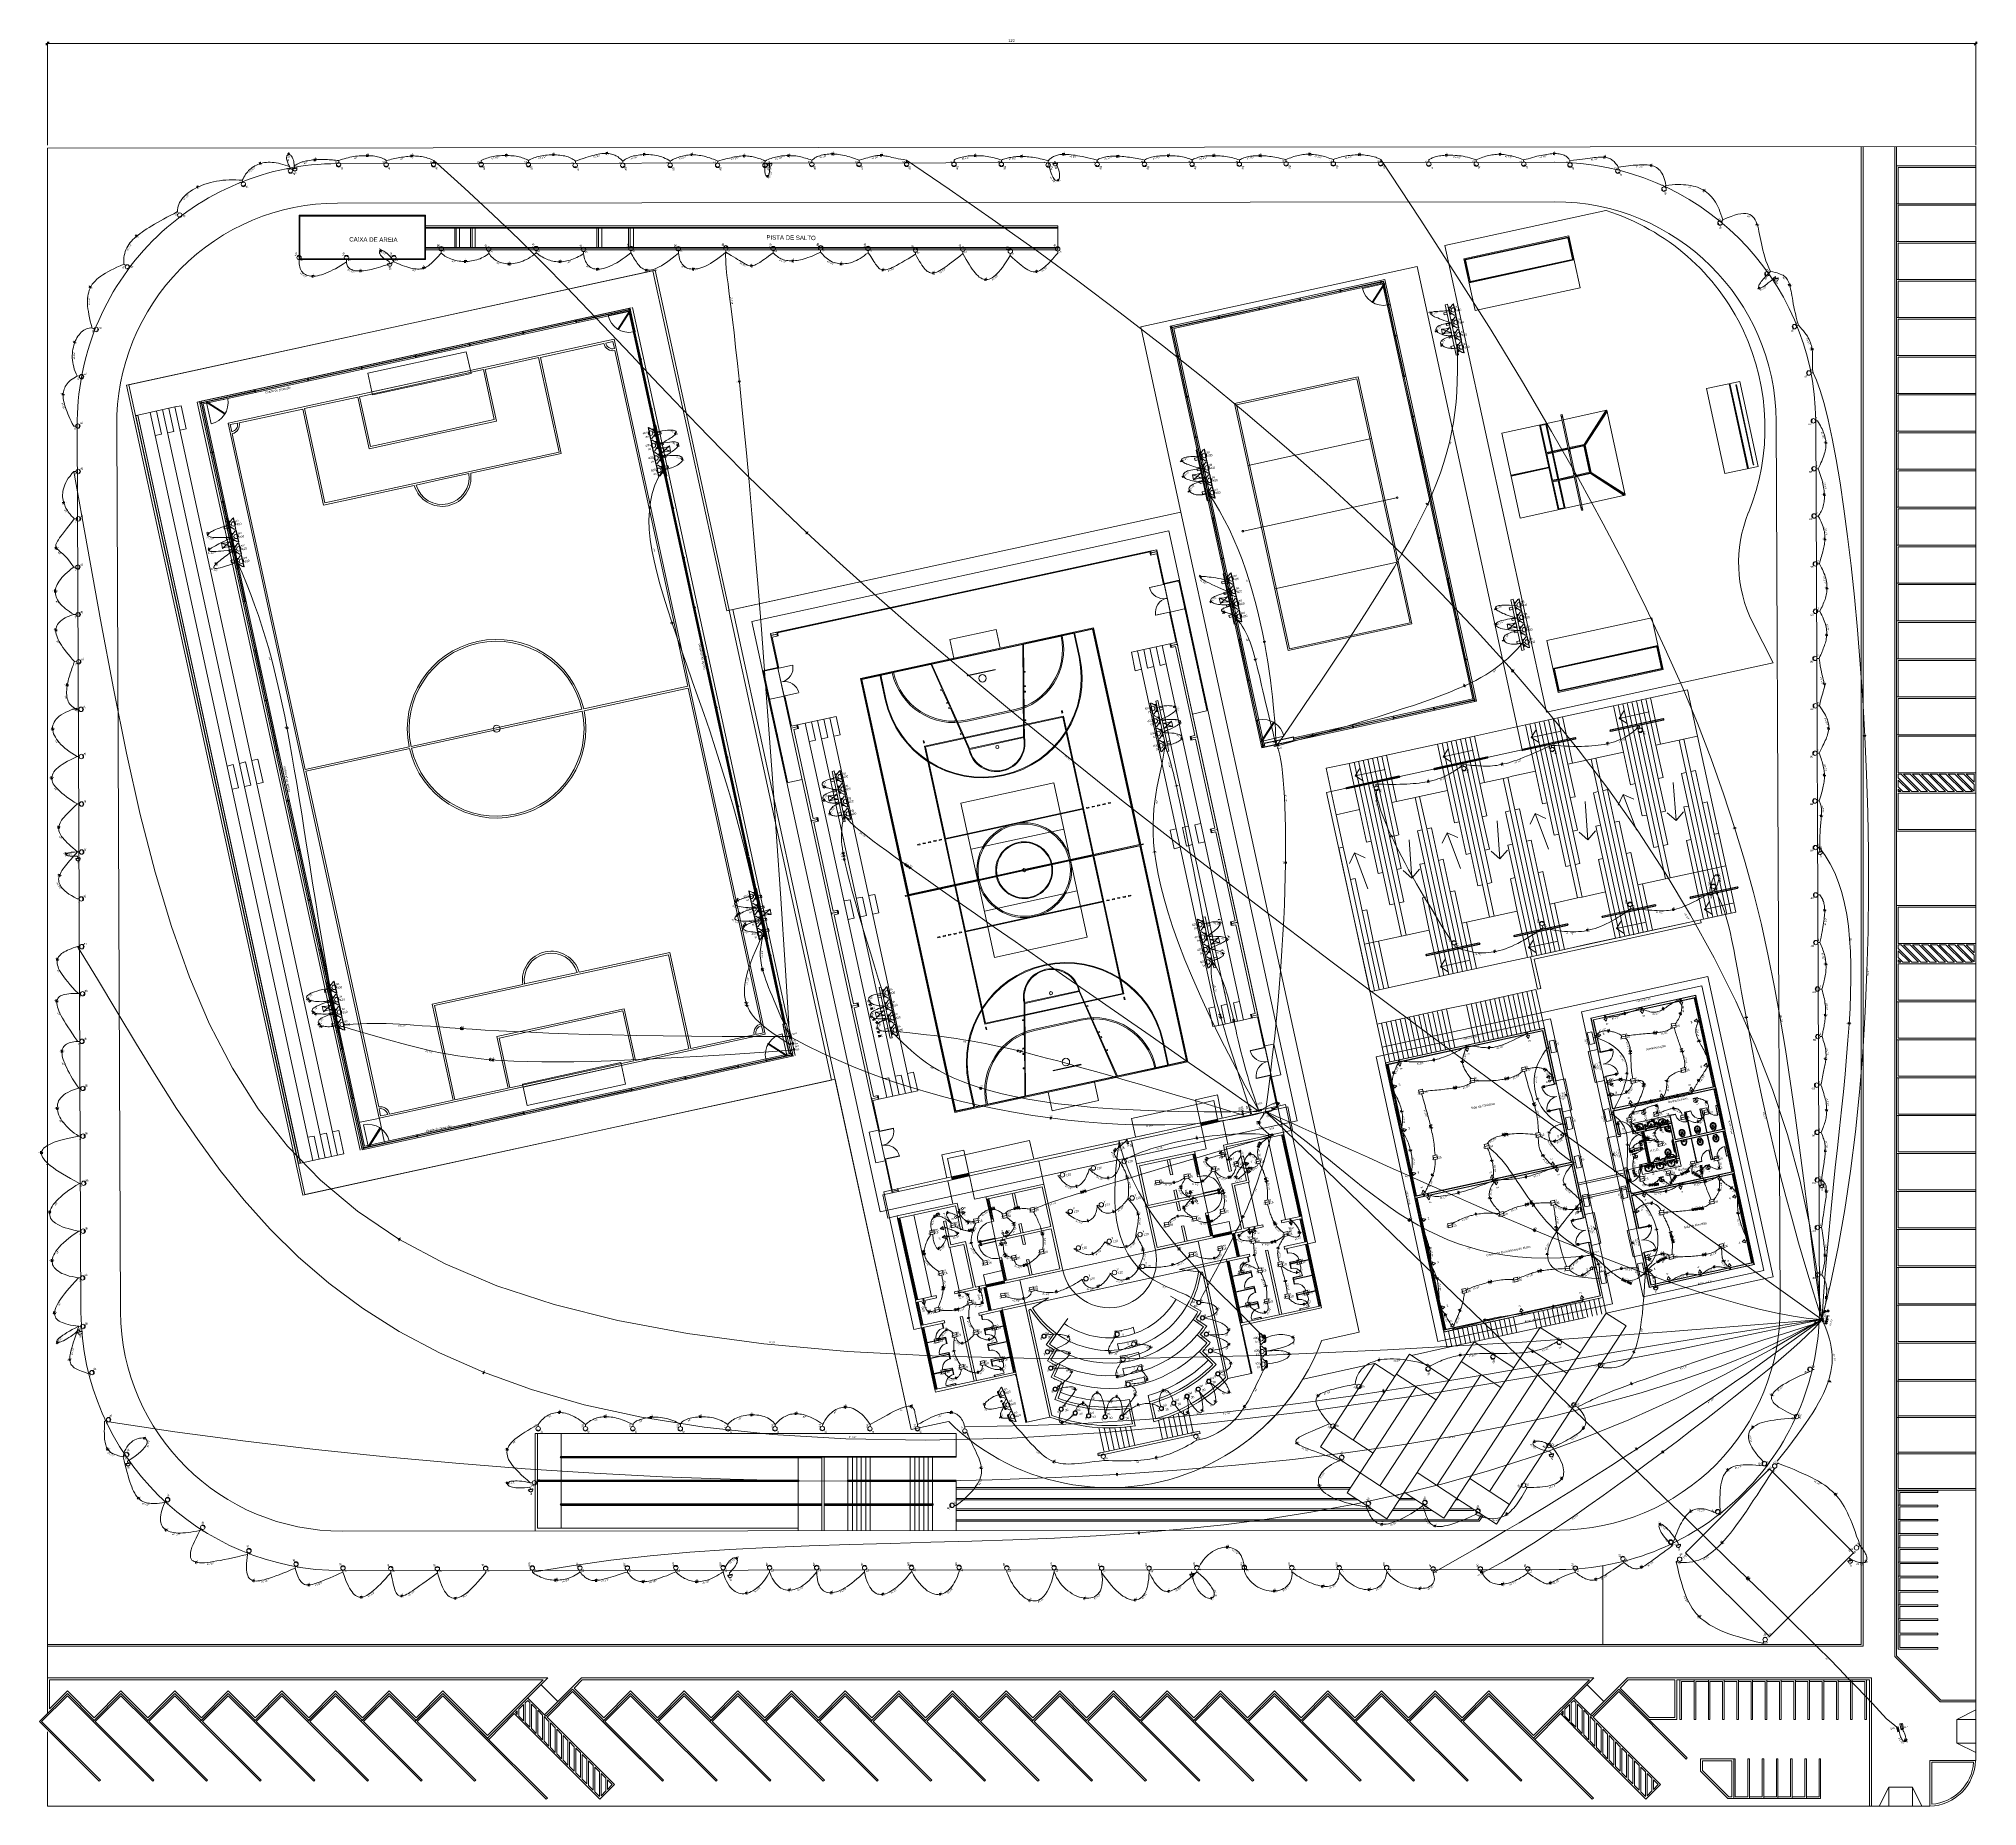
# Model space of a CAD drawing. Header units: millimetres. Extents: x -395 to 1008, y 9 to 692.
# Drawn here: x -136.8 to -14.2, y 9.3 to 121.1 of the extents above; entities that cross this region are included whole.
import ezdxf

# ---------------------------------------------------------------- set-up
doc = ezdxf.new("R2010")
doc.units = ezdxf.units.MM
doc.header["$LTSCALE"] = 0.1
doc.header["$MEASUREMENT"] = 0
doc.layers.get('0').update_dxf_attribs({"color": 5})
for name, color, linetype, lineweight in [('.10 ultra fina', 240, 'Continuous', 5), ('.15', 150, 'Continuous', 15), ('.20', 130, 'Continuous', 5), ('.25', 70, 'Continuous', 5), ('.30', 50, 'Continuous', 5), ('.40 Interno parede', 27, 'Continuous', 5)]:
    doc.layers.add(name, color=color, linetype=linetype, lineweight=lineweight)
doc.layers.add('EL-Textos_fios', color=7, linetype='Continuous')
doc.styles.add('Arial', font='arial.ttf')
doc.styles.add('MicrosoftHimalaya', font='himalaya.ttf')
doc.dimstyles.get("Standard").update_dxf_attribs({"dimtxt": 0.18, "dimasz": 0.18, "dimexe": 0.18, "dimexo": 0.0625, "dimgap": 0.09, "dimtad": 0, "dimtih": 1, "dimtoh": 1, "dimdec": 4, "dimzin": 0, "dimdsep": 46, "dimtxsty": 'Standard', "dimcen": 0.09, "dimadec": 0, "dimazin": 0, "dimtfac": 1, "dimtdec": 4, "dimtofl": 0, "dimtmove": 0, "dimatfit": 3, "dimfxl": 1, "dimtolj": 1, "dimtzin": 0, "dimarcsym": 0})

# ---------------------------------------------------------------- blocks, each defined once
blk = doc.blocks.new('_Oblique')
at = {"color": 0, "linetype": 'ByBlock', "lineweight": -2}
blk.add_line((-0.5, -0.5), (0.5, 0.5), dxfattribs=at)
blk = doc.blocks.new('*D20')
at = {"layer": '.10 ultra fina', "color": 0, "lineweight": -2, "transparency": 16777216}
for p, q in [((-136.36, 120.8), (-14.16, 120.8)), ((-136.26, 114.37), (-136.26, 120.9)), ((-14.26, 114.37), (-14.26, 120.9))]:
    blk.add_line(p, q, dxfattribs=at)
at = {"layer": 'Defpoints', "color": 0, "transparency": 16777216}
for p in [(-14.26, 120.8), (-136.26, 114.17), (-14.26, 114.17)]:
    blk.add_point(p, dxfattribs=at)
at = {"layer": '.10 ultra fina', "color": 0, "lineweight": -2, "transparency": 16777216, "xscale": 0.2, "yscale": 0.2, "zscale": 0.2}
for p, rotation in [((-136.26, 120.8), 179.9993202960368), ((-14.26, 120.8), 359.9993202960368)]:
    blk.add_blockref('_Oblique', p, dxfattribs=dict(at, rotation=rotation))
at = {"layer": '.10 ultra fina', "color": 0, "lineweight": 5, "transparency": 16777216, "insert": (-75.26, 120.98), "char_height": 0.18, "attachment_point": 5, "rotation": 359.9993}
blk.add_mtext('\\A1;122', dxfattribs=at)
blk = doc.blocks.new('eeetet')
at = {"layer": '.10 ultra fina', "color": 240, "lineweight": 5}
for p, q in [((678.94, 174.37), (556.94, 174.26)), ((556.94, 174.26), (556.94, 77.47)), ((671.7, 79.59), (671.7, 174.36)), ((671.82, 79.47), (671.82, 174.36)), ((673.82, 78.82), (673.82, 174.37)), ((673.94, 78.87), (673.94, 174.37)), ((678.94, 72.25), (678.94, 174.37)), ((652.28, 173.37), (575.29, 173.29)), ((673.94, 173.15), (678.94, 173.15)), ((678.94, 173.05), (674.04, 173.05)), ((674.04, 173.05), (674.04, 170.75)), ((678.94, 173.15), (678.94, 173.05)), ((652.29, 170.87), (575.29, 170.79)), ((673.94, 170.75), (678.94, 170.75)), ((678.94, 170.65), (674.04, 170.65)), ((674.04, 170.65), (674.04, 168.35)), ((678.94, 170.75), (678.94, 170.65)), ((572.86, 167.22), (572.86, 170.02)), ((572.86, 170.02), (580.86, 170.02)), ((572.91, 167.27), (572.91, 169.97)), ((572.91, 169.97), (580.81, 169.97)), ((580.81, 169.97), (580.81, 167.27)), ((580.86, 170.02), (580.86, 167.22)), ((620.86, 169.35), (580.86, 169.35)), ((620.86, 167.83), (620.86, 169.35)), ((655.55, 170.32), (645.35, 168.1)), ((620.86, 169.25), (580.86, 169.25)), ((620.86, 169.2), (580.86, 169.2)), ((582.71, 167.98), (582.71, 169.2)), ((582.81, 169.2), (582.81, 167.98)), ((583.01, 167.98), (583.01, 169.2)), ((583.71, 167.98), (583.71, 169.2)), ((583.81, 169.2), (583.81, 167.98)), ((584.01, 167.98), (584.01, 169.2)), ((591.71, 167.98), (591.71, 169.2)), ((591.81, 169.2), (591.81, 167.98)), ((592.01, 167.98), (592.01, 169.2)), ((593.71, 167.98), (593.71, 169.2)), ((593.81, 167.98), (593.81, 169.2)), ((594.01, 167.98), (594.01, 169.2)), ((645.35, 168.1), (651.78, 138.57)), ((653.2, 168.71), (646.56, 167.26)), ((653.16, 168.64), (646.62, 167.22)), ((646.67, 167.19), (653.13, 168.6)), ((653.13, 168.6), (653.43, 167.25)), ((653.46, 167.26), (653.16, 168.64)), ((653.92, 165.43), (653.2, 168.71)), ((673.94, 168.35), (678.94, 168.35)), ((678.94, 168.25), (674.04, 168.25)), ((674.04, 168.25), (674.04, 165.95)), ((678.94, 168.35), (678.94, 168.25)), ((580.86, 167.22), (572.86, 167.22)), ((580.81, 167.27), (572.91, 167.27)), ((620.86, 167.98), (580.86, 167.98)), ((620.86, 167.93), (580.86, 167.93)), ((620.86, 167.83), (580.86, 167.83)), ((646.56, 167.26), (647.27, 163.99)), ((646.62, 167.22), (646.93, 165.84)), ((646.96, 165.85), (646.67, 167.19)), ((653.52, 167.24), (646.88, 165.8)), ((653.53, 167.22), (646.88, 165.77)), ((653.53, 167.19), (646.89, 165.75)), ((561.94, 159.27), (595.25, 166.51)), ((595.4, 166.54), (562.09, 159.3)), ((595.25, 166.51), (599.93, 145)), ((606.54, 115.3), (595.4, 166.54)), ((626.11, 162.97), (643.6, 166.77)), ((627.97, 163), (641.55, 165.95)), ((627.97, 163), (641.55, 165.95)), ((628.2, 162.85), (641.41, 165.72)), ((641.26, 165.8), (638.79, 165.26)), ((641.27, 165.77), (638.79, 165.23)), ((641.47, 165.68), (640.14, 165.39)), ((641.47, 165.64), (640.76, 164.53)), ((641.48, 165.62), (640.76, 164.49)), ((641.51, 165.61), (640.8, 164.5)), ((641.48, 165.84), (641.35, 165.82)), ((641.46, 165.81), (641.35, 165.79)), ((641.41, 165.72), (647.13, 139.42)), ((641.49, 165.69), (641.46, 165.81)), ((641.51, 165.7), (641.48, 165.84)), ((641.5, 165.61), (641.77, 164.4)), ((641.53, 165.61), (641.79, 164.41)), ((641.55, 165.95), (647.35, 139.27)), ((641.55, 165.95), (647.35, 139.27)), ((643.6, 166.77), (650.25, 136.19)), ((673.94, 165.95), (678.94, 165.95)), ((678.94, 165.85), (674.04, 165.85)), ((674.04, 165.85), (674.04, 163.55)), ((678.94, 165.95), (678.94, 165.85)), ((636.14, 164.68), (633.66, 164.14)), ((636.15, 164.66), (633.67, 164.12)), ((638.7, 165.24), (636.22, 164.7)), ((638.71, 165.22), (636.23, 164.68)), ((653.92, 165.43), (647.27, 163.99)), ((566.42, 158.19), (593.72, 164.13)), ((566.57, 158.23), (593.87, 164.16)), ((566.8, 158.08), (593.72, 163.93)), ((590.35, 163.31), (587.08, 162.6)), ((590.36, 163.29), (587.08, 162.58)), ((593.76, 164.05), (590.43, 163.33)), ((593.76, 164.03), (590.43, 163.3)), ((593.77, 163.98), (592.41, 163.68)), ((593.74, 163.94), (593.03, 162.82)), ((593.78, 163.94), (593.04, 162.79)), ((593.79, 163.91), (593.07, 162.79)), ((593.72, 164.13), (604.01, 116.8)), ((593.72, 163.93), (593.73, 163.91)), ((593.74, 163.84), (603.53, 118.84)), ((594.07, 162.71), (593.79, 164.01)), ((593.79, 164.01), (594.07, 162.71)), ((593.79, 164), (594.07, 162.71)), ((594.1, 162.72), (593.81, 164.02)), ((593.81, 164.02), (594.1, 162.72)), ((593.82, 164.01), (594.1, 162.72)), ((593.96, 164.18), (604.25, 116.85)), ((631.02, 163.57), (628.12, 162.94)), ((631.02, 163.54), (628.13, 162.92)), ((633.58, 164.13), (631.1, 163.59)), ((633.58, 164.1), (631.11, 163.56)), ((642.19, 162.44), (641.78, 164.32)), ((642.22, 162.44), (641.81, 164.33)), ((673.94, 163.55), (678.94, 163.55)), ((678.94, 163.45), (674.04, 163.45)), ((674.04, 163.45), (674.04, 161.15)), ((678.94, 163.55), (678.94, 163.45)), ((568.37, 156.86), (592.8, 162.17)), ((587.01, 162.59), (583.68, 161.86)), ((587.01, 162.56), (583.68, 161.84)), ((588.13, 161.03), (592.14, 161.9)), ((592.26, 161.93), (592.71, 162.03)), ((592.71, 162.03), (592.81, 161.58)), ((592.8, 162.17), (602.36, 118.2)), ((594.09, 162.64), (594.46, 160.94)), ((594.11, 162.65), (594.48, 160.95)), ((628.65, 151.24), (626.11, 162.97)), ((633.77, 136.32), (627.97, 163)), ((633.77, 136.32), (627.97, 163)), ((628.46, 161.15), (628.08, 162.87)), ((628.48, 161.15), (628.11, 162.88)), ((633.9, 136.61), (628.2, 162.85)), ((642.75, 159.87), (642.21, 162.35)), ((642.78, 159.88), (642.24, 162.36)), ((580.19, 161.1), (576.86, 160.38)), ((580.2, 161.08), (576.87, 160.36)), ((583.44, 161.37), (577.21, 160.02)), ((583.61, 161.85), (580.27, 161.12)), ((583.61, 161.82), (580.27, 161.09)), ((583.7, 160.19), (583.44, 161.37)), ((584.64, 160.27), (588.01, 161.01)), ((588.01, 161.01), (589.31, 155.04)), ((589.45, 154.95), (588.13, 161.03)), ((592.83, 161.46), (597.45, 140.22)), ((594.47, 160.87), (595.14, 157.8)), ((594.5, 160.88), (595.16, 157.81)), ((629.01, 158.58), (628.48, 161.06)), ((629.04, 158.59), (628.5, 161.07)), ((673.94, 161.15), (678.94, 161.15)), ((678.94, 161.05), (674.04, 161.05)), ((674.04, 161.05), (674.04, 158.75)), ((678.94, 161.15), (678.94, 161.05)), ((573.39, 159.63), (570.12, 158.91)), ((573.4, 159.6), (570.12, 158.89)), ((576.79, 160.37), (573.46, 159.64)), ((576.8, 160.34), (573.47, 159.62)), ((576.69, 158.54), (584.53, 160.25)), ((577.21, 160.02), (577.47, 158.84)), ((577.47, 158.84), (583.7, 160.19)), ((583.74, 160), (577.51, 158.65)), ((583.7, 160.19), (583.74, 160)), ((584.53, 160.25), (585.21, 157.09)), ((585.36, 157), (584.64, 160.27)), ((632.05, 158.1), (639.87, 159.8)), ((632.17, 158.03), (639.79, 159.68)), ((639.79, 159.68), (643.15, 144.24)), ((639.87, 159.8), (643.27, 144.17)), ((643.31, 157.31), (642.77, 159.79)), ((643.33, 157.32), (642.79, 159.8)), ((661.9, 159.05), (664.01, 159.51)), ((665.17, 154.13), (664.01, 159.51)), ((573.09, 108.02), (561.94, 159.27)), ((562.09, 159.3), (562.52, 157.34)), ((576.86, 110.89), (566.57, 158.23)), ((570.05, 158.9), (566.72, 158.18)), ((570.05, 158.87), (566.73, 158.15)), ((568.04, 158.35), (568.09, 158.36)), ((573.2, 157.79), (576.57, 158.52)), ((576.57, 158.52), (577.29, 155.25)), ((577.38, 155.39), (576.69, 158.54)), ((577.51, 158.65), (577.47, 158.84)), ((629.57, 156.02), (629.03, 158.5)), ((629.6, 156.03), (629.06, 158.51)), ((663.07, 153.68), (661.9, 159.05)), ((664.51, 153.99), (663.35, 159.36)), ((664.54, 153.99), (663.37, 159.37)), ((664.56, 154), (663.39, 159.37)), ((663.76, 159.28), (664.86, 154.24)), ((664.89, 154.24), (663.8, 159.29)), ((673.94, 158.75), (678.94, 158.75)), ((678.94, 158.65), (674.04, 158.65)), ((674.04, 158.65), (674.04, 156.35)), ((678.94, 158.75), (678.94, 158.65)), ((562.52, 157.34), (562.66, 157.38)), ((572.81, 110.01), (562.52, 157.34)), ((562.54, 157.33), (562.65, 157.35)), ((572.82, 110.03), (562.54, 157.33)), ((562.65, 157.35), (572.93, 110.06)), ((562.66, 157.38), (565.01, 157.89)), ((562.66, 157.38), (572.95, 110.04)), ((563.44, 157.55), (573.74, 110.21)), ((563.83, 157.63), (564.15, 156.17)), ((564.23, 157.72), (574.52, 110.38)), ((564.62, 157.8), (564.93, 156.34)), ((565.01, 157.89), (565.4, 157.97)), ((565.01, 157.89), (575.3, 110.55)), ((565.4, 157.97), (565.72, 156.51)), ((576.72, 110.86), (566.42, 158.19)), ((566.68, 158.11), (567.35, 155.05)), ((566.71, 158.11), (567.37, 155.05)), ((577.01, 111.12), (566.8, 158.08)), ((567, 158.18), (567.3, 156.83)), ((567.04, 158.19), (568.2, 157.45)), ((567.05, 158.16), (568.16, 157.44)), ((567.07, 158.2), (568.19, 157.48)), ((569.08, 156.89), (573.09, 157.76)), ((573.09, 157.76), (574.41, 151.68)), ((574.5, 151.82), (573.2, 157.79)), ((585.21, 157.09), (581.3, 156.24)), ((581.32, 156.12), (585.36, 157)), ((595.15, 157.73), (595.82, 154.66)), ((595.18, 157.74), (595.85, 154.67)), ((635.45, 142.47), (632.05, 158.1)), ((635.53, 142.59), (632.17, 158.03)), ((643.86, 154.75), (643.33, 157.23)), ((643.89, 154.76), (643.35, 157.23)), ((648.96, 156.23), (652.77, 157.06)), ((652.69, 157.4), (652.77, 157.42)), ((654.01, 151.35), (652.69, 157.4)), ((654.08, 151.36), (652.77, 157.42)), ((652.84, 157.08), (655.6, 157.68)), ((655.53, 157.66), (654.16, 155.52)), ((655.6, 157.68), (654.19, 155.48)), ((655.62, 157.61), (654.24, 155.47)), ((656.77, 152.31), (655.6, 157.68)), ((669.06, 100.98), (668.82, 157.01)), ((558.82, 156.65), (559.06, 100.62)), ((561.32, 156.67), (561.56, 100.64)), ((563.76, 156.08), (564.15, 156.17)), ((564.54, 156.25), (564.93, 156.34)), ((565.33, 156.42), (565.72, 156.51)), ((567.12, 156.59), (567.13, 156.54)), ((568.37, 156.86), (568.42, 156.87)), ((577.93, 112.89), (568.37, 156.86)), ((568.37, 156.86), (568.38, 156.81)), ((568.51, 156.77), (568.96, 156.86)), ((568.61, 156.32), (568.51, 156.77)), ((573.25, 134.96), (568.63, 156.2)), ((577.29, 155.25), (581.32, 156.12)), ((581.3, 156.24), (577.38, 155.39)), ((630.13, 153.46), (629.59, 155.94)), ((630.15, 153.47), (629.61, 155.94)), ((640.72, 155.89), (632.9, 154.19)), ((650.13, 150.86), (648.96, 156.23)), ((652.52, 151.38), (651.35, 156.75)), ((651.41, 156.72), (651.75, 156.79)), ((651.78, 155.01), (651.41, 156.72)), ((652.12, 155.08), (651.75, 156.79)), ((652.96, 151.48), (651.79, 156.85)), ((666.56, 100.96), (666.31, 156.99)), ((673.94, 156.35), (678.94, 156.35)), ((678.94, 156.25), (674.04, 156.25)), ((674.04, 156.25), (674.04, 153.95)), ((678.94, 156.35), (678.94, 156.25)), ((567.36, 154.98), (568.03, 151.91)), ((567.39, 154.98), (568.05, 151.91)), ((589.31, 155.04), (581.91, 153.43)), ((583.72, 153.7), (589.45, 154.95)), ((595.84, 154.59), (596.5, 151.53)), ((595.86, 154.6), (596.53, 151.53)), ((644.42, 152.19), (643.88, 154.67)), ((644.45, 152.2), (643.91, 154.67)), ((653.16, 155.26), (651.74, 154.95)), ((652.12, 155.08), (651.78, 155.01)), ((652.15, 154.98), (651.8, 154.91)), ((652.17, 153.25), (651.8, 154.91)), ((652.51, 153.32), (652.15, 154.98)), ((653.15, 155.3), (652.17, 155.09)), ((653.17, 155.21), (652.19, 154.99)), ((653.26, 155.16), (653.19, 155.15)), ((653.22, 155.32), (654.16, 155.52)), ((653.23, 155.27), (654.19, 155.48)), ((653.25, 155.22), (654.15, 155.42)), ((654.51, 153.76), (654.15, 155.42)), ((654.57, 153.72), (654.19, 155.48)), ((654.61, 153.75), (654.24, 155.47)), ((581.91, 153.43), (574.5, 151.82)), ((581.93, 153.32), (580.26, 152.95)), ((583.6, 153.68), (581.93, 153.32)), ((630.69, 150.9), (630.15, 153.38)), ((630.71, 150.91), (630.17, 153.38)), ((649.54, 153.57), (651.93, 154.09)), ((649.54, 153.55), (651.94, 154.07)), ((649.55, 153.52), (651.94, 154.04)), ((653.54, 153.5), (652.13, 153.19)), ((652.51, 153.32), (652.17, 153.25)), ((653.53, 153.55), (652.56, 153.33)), ((653.55, 153.45), (652.58, 153.24)), ((653.59, 153.62), (653.52, 153.61)), ((653.61, 153.56), (654.51, 153.76)), ((653.62, 153.51), (654.57, 153.72)), ((653.63, 153.46), (654.56, 153.67)), ((656.7, 152.29), (654.56, 153.67)), ((656.77, 152.31), (654.57, 153.72)), ((656.76, 152.37), (654.61, 153.75)), ((663.07, 153.68), (665.17, 154.13)), ((673.94, 153.95), (678.94, 153.95)), ((678.94, 153.85), (674.04, 153.85)), ((674.04, 153.85), (674.04, 151.55)), ((678.94, 153.95), (678.94, 153.85)), ((574.41, 151.68), (580.14, 152.93)), ((642.29, 152.14), (632.62, 150.04)), ((644.98, 149.63), (644.44, 152.11)), ((645, 149.63), (644.46, 152.11)), ((652.53, 153.22), (652.19, 153.15)), ((652.56, 151.44), (652.19, 153.15)), ((652.9, 151.51), (652.53, 153.22)), ((654.01, 151.7), (656.77, 152.31)), ((568.04, 151.84), (568.71, 148.77)), ((568.07, 151.84), (568.74, 148.77)), ((596.52, 151.45), (597.19, 148.39)), ((596.54, 151.46), (597.21, 148.39)), ((614.48, 148.16), (628.65, 151.24)), ((628.65, 151.24), (614.48, 148.16)), ((639.94, 99.35), (628.65, 151.24)), ((650.13, 150.86), (653.94, 151.69)), ((652.56, 151.44), (652.9, 151.51)), ((654.01, 151.35), (654.08, 151.36)), ((673.94, 151.55), (678.94, 151.55)), ((678.94, 151.45), (674.04, 151.45)), ((674.04, 151.45), (674.04, 149.15)), ((678.94, 151.55), (678.94, 151.45)), ((601.5, 144.31), (627.89, 150.05)), ((627.89, 150.05), (636.01, 112.71)), ((631.24, 148.34), (630.7, 150.82)), ((631.27, 148.34), (630.73, 150.82)), ((568.73, 148.7), (569.39, 145.63)), ((568.75, 148.7), (569.42, 145.64)), ((627.13, 148.86), (602.69, 143.55)), ((603.13, 143.65), (626.69, 148.77)), ((603.14, 143.6), (626.7, 148.72)), ((626.69, 148.77), (627.13, 148.86)), ((626.74, 148.52), (626.69, 148.77)), ((626.73, 148.74), (626.75, 148.75)), ((626.77, 148.57), (626.73, 148.74)), ((627.18, 148.62), (626.74, 148.52)), ((626.75, 148.75), (626.76, 148.66)), ((626.76, 148.66), (627.14, 148.74)), ((627.14, 148.73), (626.77, 148.65)), ((626.77, 148.65), (626.78, 148.57)), ((626.78, 148.57), (626.77, 148.57)), ((627.14, 148.74), (627.12, 148.83)), ((627.12, 148.83), (627.13, 148.83)), ((637.56, 100.88), (627.13, 148.86)), ((627.13, 148.86), (627.18, 148.62)), ((627.13, 148.83), (627.17, 148.65)), ((627.55, 146.66), (627.13, 148.61)), ((627.16, 148.65), (627.14, 148.73)), ((627.17, 148.65), (627.16, 148.65)), ((627.18, 148.62), (628.4, 143)), ((628.4, 143), (627.18, 148.62)), ((627.6, 146.67), (627.18, 148.62)), ((645.54, 147.07), (645, 149.55)), ((645.56, 147.07), (645.02, 149.55)), ((673.94, 149.15), (678.94, 149.15)), ((678.94, 149.05), (674.04, 149.05)), ((674.04, 149.05), (674.04, 146.75)), ((678.94, 149.15), (678.94, 149.05)), ((597.2, 148.32), (597.87, 145.25)), ((597.23, 148.32), (597.89, 145.25)), ((599.93, 145), (614.48, 148.16)), ((614.48, 148.16), (600.31, 145.08)), ((631.8, 145.78), (631.26, 148.25)), ((631.82, 145.78), (631.29, 148.26)), ((642.42, 148.08), (634.6, 146.38)), ((626.67, 146.47), (627.55, 146.66)), ((626.68, 146.46), (626.67, 146.47)), ((626.68, 146.46), (627.56, 146.65)), ((627.55, 146.66), (627.6, 146.67)), ((627.56, 146.65), (627.55, 146.66)), ((627.59, 146.72), (628.57, 146.93)), ((628.54, 146.92), (627.59, 146.71)), ((628.52, 146.88), (627.6, 146.68)), ((627.6, 146.67), (627.98, 144.91)), ((628.5, 146.91), (628.5, 146.88)), ((628.52, 146.88), (630.3, 138.72)), ((628.56, 146.85), (628.53, 146.85)), ((628.54, 146.92), (630.32, 138.73)), ((628.57, 146.93), (628.96, 145.13)), ((646.09, 144.51), (645.55, 146.98)), ((646.12, 144.51), (645.58, 146.99)), ((673.94, 146.75), (678.94, 146.75)), ((678.94, 146.65), (674.04, 146.65)), ((674.04, 146.65), (674.04, 144.35)), ((678.94, 146.75), (678.94, 146.65)), ((569.41, 145.56), (570.08, 142.49)), ((569.43, 145.56), (570.1, 142.5)), ((597.88, 145.18), (598.55, 142.11)), ((597.91, 145.18), (598.58, 142.11)), ((600.31, 145.08), (611.59, 93.18)), ((627.05, 144.72), (627.93, 144.91)), ((627.06, 144.71), (627.94, 144.9)), ((627.94, 144.9), (627.93, 144.91)), ((627.94, 144.9), (627.98, 144.91)), ((628.35, 142.99), (627.94, 144.9)), ((627.98, 144.91), (628.96, 145.13)), ((627.98, 144.91), (628.4, 143)), ((628.96, 145.13), (630.36, 138.68)), ((632.36, 143.22), (631.82, 145.69)), ((632.38, 143.22), (631.84, 145.7)), ((609.62, 106.97), (601.5, 144.31)), ((603.13, 143.65), (602.69, 143.55)), ((602.69, 143.55), (602.74, 143.31)), ((602.71, 143.52), (602.69, 143.52)), ((602.69, 143.52), (602.73, 143.34)), ((602.73, 143.44), (602.71, 143.52)), ((603.1, 143.52), (602.73, 143.44)), ((602.73, 143.43), (603.1, 143.51)), ((603.1, 143.6), (603.08, 143.6)), ((603.08, 143.6), (603.1, 143.52)), ((603.13, 143.43), (603.1, 143.6)), ((603.1, 143.51), (603.12, 143.42)), ((603.18, 143.4), (603.13, 143.65)), ((623.13, 143.92), (608.38, 140.71)), ((608.38, 140.71), (623.13, 143.92)), ((614.03, 143.17), (616.96, 143.8)), ((616.96, 143.8), (617.22, 142.63)), ((618.7, 142.9), (621.87, 143.59)), ((623.07, 143.82), (621.14, 143.4)), ((621.87, 143.59), (622.21, 142.05)), ((621.92, 143.6), (623.09, 143.86)), ((621.92, 143.6), (622.25, 142.06)), ((623.07, 143.82), (626.03, 130.21)), ((626.06, 130.2), (623.09, 143.86)), ((623.13, 143.92), (629.1, 116.46)), ((623.13, 143.92), (626.11, 130.21)), ((627.05, 144.72), (627.06, 144.71)), ((643.27, 144.17), (635.45, 142.47)), ((643.15, 144.24), (635.53, 142.59)), ((646.65, 141.94), (646.11, 144.42)), ((646.67, 141.95), (646.14, 144.43)), ((658.46, 144.55), (651.81, 143.11)), ((658.46, 144.55), (659.17, 141.28)), ((666.12, 141.69), (664.82, 144.28)), ((673.94, 144.35), (678.94, 144.35)), ((678.94, 144.25), (674.04, 144.25)), ((674.04, 144.25), (674.04, 141.95)), ((678.94, 144.35), (678.94, 144.25)), ((570.09, 142.42), (570.76, 139.35)), ((570.12, 142.43), (570.78, 139.36)), ((602.75, 143.34), (602.73, 143.43)), ((602.73, 143.34), (602.75, 143.34)), ((602.74, 143.31), (603.18, 143.4)), ((603.96, 137.69), (602.74, 143.31)), ((603.16, 141.36), (602.74, 143.31)), ((603.21, 141.37), (602.79, 143.32)), ((603.12, 143.42), (603.13, 143.43)), ((621.07, 143.39), (610.47, 141.08)), ((612.88, 141.64), (618.65, 142.89)), ((614.29, 141.99), (614.03, 143.17)), ((618.65, 142.89), (618.7, 137.02)), ((618.7, 142.9), (618.71, 141.15)), ((627.96, 142.91), (625.52, 142.37)), ((625.77, 141.2), (625.52, 142.37)), ((631.06, 118.76), (625.91, 142.46)), ((626.55, 141.37), (626.3, 142.54)), ((631.84, 118.93), (626.69, 142.63)), ((627.34, 141.54), (627.08, 142.71)), ((632.62, 119.1), (627.47, 142.8)), ((628.25, 142.97), (627.96, 142.91)), ((627.96, 142.91), (627.99, 142.78)), ((627.99, 142.78), (628.01, 142.66)), ((628.05, 142.7), (628.01, 142.88)), ((628.01, 142.88), (628.02, 142.88)), ((628.01, 142.66), (628.31, 142.73)), ((628.02, 142.88), (628.04, 142.8)), ((628.04, 142.8), (628.41, 142.88)), ((628.41, 142.87), (628.04, 142.79)), ((628.04, 142.79), (628.06, 142.71)), ((628.06, 142.71), (628.05, 142.7)), ((628.4, 143), (628.25, 142.97)), ((628.31, 142.73), (629.53, 137.11)), ((628.39, 142.96), (628.41, 142.97)), ((628.41, 142.88), (628.39, 142.96)), ((633.55, 119.31), (628.4, 143)), ((628.41, 142.97), (628.45, 142.79)), ((628.43, 142.79), (628.41, 142.87)), ((628.45, 142.79), (628.43, 142.79)), ((632.91, 140.65), (632.37, 143.13)), ((632.94, 140.66), (632.4, 143.14)), ((652.52, 139.83), (651.81, 143.11)), ((658.84, 142.79), (652.19, 141.35)), ((658.84, 142.77), (652.2, 141.32)), ((658.85, 142.74), (652.21, 141.3)), ((659.06, 141.35), (658.77, 142.69)), ((658.8, 142.7), (659.1, 141.32)), ((598.57, 142.04), (599.25, 138.91)), ((598.59, 142.04), (599.27, 138.91)), ((603.15, 141.41), (602.18, 141.2)), ((602.18, 141.2), (602.57, 139.39)), ((602.21, 141.19), (603.16, 141.4)), ((602.21, 141.19), (603.73, 134.17)), ((602.22, 141.13), (602.25, 141.13)), ((602.24, 141.17), (603.16, 141.37)), ((602.24, 141.17), (603.76, 134.17)), ((602.25, 141.2), (602.26, 141.17)), ((603.21, 141.37), (603.16, 141.36)), ((603.16, 141.36), (603.55, 139.6)), ((604.09, 141.56), (603.21, 141.37)), ((604.09, 141.55), (603.21, 141.36)), ((603.21, 141.36), (603.21, 141.37)), ((604.09, 141.55), (604.09, 141.56)), ((610.4, 141.07), (608.47, 140.65)), ((609.66, 140.94), (612.83, 141.63)), ((612.83, 141.63), (613.54, 140.03)), ((612.88, 141.64), (615.27, 136.27)), ((615.14, 140.9), (616.9, 141.28)), ((615.15, 140.87), (616.9, 141.25)), ((616.9, 141.28), (616.9, 141.25)), ((618.81, 141.15), (618.71, 141.15)), ((618.71, 141.1), (618.72, 140.25)), ((618.81, 141.1), (618.71, 141.1)), ((618.81, 141.15), (618.81, 141.1)), ((626.16, 141.29), (625.77, 141.2)), ((626.95, 141.46), (626.55, 141.37)), ((627.73, 141.63), (627.34, 141.54)), ((647.21, 139.38), (646.67, 141.86)), ((647.23, 139.39), (646.69, 141.87)), ((651.78, 138.57), (666.12, 141.69)), ((652.57, 139.9), (652.27, 141.28)), ((652.3, 141.29), (652.59, 139.94)), ((659.17, 141.28), (652.52, 139.83)), ((659.1, 141.32), (652.57, 139.9)), ((652.59, 139.94), (659.06, 141.35)), ((673.94, 141.95), (678.94, 141.95)), ((678.94, 141.85), (674.04, 141.85)), ((674.04, 141.85), (674.04, 139.55)), ((678.94, 141.95), (678.94, 141.85)), ((597.45, 140.22), (590.87, 138.79)), ((590.89, 138.67), (597.48, 140.1)), ((597.48, 140.1), (602.1, 118.86)), ((608.38, 140.71), (614.35, 113.25)), ((611.36, 127), (608.38, 140.71)), ((608.43, 140.67), (609.61, 140.93)), ((611.4, 127.01), (608.43, 140.67)), ((608.47, 140.65), (611.43, 127.04)), ((609.61, 140.93), (609.94, 139.39)), ((609.66, 140.94), (609.99, 139.4)), ((613.45, 139.99), (613.54, 140.03)), ((613.45, 139.99), (613.47, 139.94)), ((613.47, 139.94), (613.56, 139.98)), ((613.56, 139.98), (613.91, 139.21)), ((615.14, 140.9), (615.15, 140.87)), ((618.82, 140.25), (618.72, 140.25)), ((618.72, 140.2), (618.72, 139.9)), ((618.82, 140.2), (618.72, 140.2)), ((618.82, 139.9), (618.72, 139.9)), ((618.72, 139.85), (618.73, 139)), ((618.82, 139.85), (618.72, 139.85)), ((618.82, 140.25), (618.82, 140.2)), ((618.82, 139.9), (618.82, 139.85)), ((633.47, 138.09), (632.93, 140.57)), ((633.49, 138.1), (632.96, 140.58)), ((658.37, 139.49), (660.71, 140)), ((660.71, 140), (661.35, 137.07)), ((570.77, 139.28), (571.44, 136.21)), ((570.8, 139.29), (571.47, 136.22)), ((590.75, 138.76), (579.95, 136.41)), ((579.98, 136.29), (590.78, 138.64)), ((599.26, 138.84), (599.93, 135.77)), ((599.29, 138.84), (599.95, 135.77)), ((603.55, 139.6), (602.57, 139.39)), ((602.57, 139.39), (603.72, 134.11)), ((603.6, 139.61), (603.55, 139.6)), ((603.55, 139.6), (603.96, 137.69)), ((604.47, 139.81), (603.59, 139.62)), ((603.6, 139.61), (603.59, 139.62)), ((604.47, 139.8), (603.6, 139.61)), ((604.01, 137.7), (603.6, 139.61)), ((604.47, 139.81), (604.47, 139.8)), ((613.82, 139.16), (613.91, 139.21)), ((613.82, 139.16), (613.84, 139.12)), ((613.84, 139.12), (613.93, 139.16)), ((613.93, 139.16), (614.05, 138.89)), ((613.96, 138.85), (614.05, 138.89)), ((613.96, 138.85), (613.98, 138.8)), ((613.98, 138.8), (614.07, 138.84)), ((614.07, 138.84), (614.42, 138.06)), ((618.07, 138.72), (615.14, 138.09)), ((618.09, 138.64), (615.15, 138.01)), ((618.83, 139), (618.73, 139)), ((618.73, 138.95), (618.74, 138.1)), ((618.83, 138.95), (618.73, 138.95)), ((618.83, 139), (618.83, 138.95)), ((621.15, 138.68), (621.1, 138.67)), ((621.13, 138.52), (621.1, 138.67)), ((621.18, 138.53), (621.15, 138.68)), ((629.39, 138.46), (630.36, 138.68)), ((630.3, 138.72), (630.32, 138.73)), ((647.35, 139.27), (633.77, 136.32)), ((647.35, 139.27), (633.77, 136.32)), ((647.13, 139.42), (635.79, 136.95)), ((644.62, 138.79), (642.14, 138.25)), ((644.63, 138.77), (642.15, 138.23)), ((647.18, 139.35), (644.71, 138.81)), ((647.19, 139.32), (644.71, 138.78)), ((652.8, 138.28), (656.02, 138.98)), ((656.02, 138.98), (658.37, 139.49)), ((656.02, 138.98), (656.66, 136.05)), ((656.31, 139.04), (656.95, 136.11)), ((656.39, 138.18), (656.71, 138.68)), ((658.28, 138.59), (656.39, 138.18)), ((656.61, 139.11), (657.25, 136.17)), ((656.9, 139.17), (657.54, 136.24)), ((657.19, 139.23), (657.83, 136.3)), ((657.49, 139.3), (658.12, 136.37)), ((657.78, 139.36), (658.42, 136.43)), ((658.07, 139.42), (658.71, 136.49)), ((658.37, 139.49), (659, 136.56)), ((673.94, 139.55), (678.94, 139.55)), ((678.94, 139.45), (674.04, 139.45)), ((674.04, 139.45), (674.04, 137.15)), ((678.94, 139.55), (678.94, 139.45)), ((603.96, 137.69), (604.11, 137.72)), ((609.11, 113.99), (603.96, 137.69)), ((603.98, 137.66), (603.97, 137.65)), ((603.97, 137.65), (604.01, 137.48)), ((604, 137.57), (603.98, 137.66)), ((604.37, 137.65), (604, 137.57)), ((604, 137.56), (604.38, 137.64)), ((604.02, 137.48), (604, 137.56)), ((604.01, 137.48), (604.02, 137.48)), ((604.11, 137.72), (604.4, 137.78)), ((604.45, 137.54), (604.16, 137.48)), ((604.16, 137.48), (605.38, 131.86)), ((604.37, 137.74), (604.36, 137.74)), ((604.36, 137.74), (604.37, 137.65)), ((604.41, 137.56), (604.37, 137.74)), ((604.38, 137.64), (604.39, 137.56)), ((604.39, 137.56), (604.41, 137.56)), ((604.4, 137.78), (606.84, 138.31)), ((604.4, 137.78), (604.43, 137.66)), ((604.43, 137.66), (604.45, 137.54)), ((610.04, 114.19), (604.89, 137.89)), ((605.54, 136.8), (605.28, 137.97)), ((610.82, 114.36), (605.67, 138.06)), ((606.32, 136.97), (606.06, 138.14)), ((611.61, 114.53), (606.45, 138.23)), ((607.1, 137.14), (606.84, 138.31)), ((612.43, 136.42), (621.22, 138.33)), ((612.49, 136.38), (621.19, 138.27)), ((614.33, 138.02), (614.42, 138.06)), ((614.33, 138.02), (614.35, 137.98)), ((614.35, 137.98), (614.44, 138.02)), ((614.44, 138.02), (614.78, 137.24)), ((618.84, 138.1), (618.74, 138.1)), ((618.74, 138.05), (618.75, 137)), ((618.84, 138.05), (618.74, 138.05)), ((618.84, 138.1), (618.84, 138.05)), ((621.18, 138.53), (621.13, 138.52)), ((622.44, 132.49), (621.19, 138.27)), ((625.05, 120.75), (621.22, 138.33)), ((633.49, 138.01), (633.75, 136.78)), ((633.51, 138.01), (633.78, 136.79)), ((633.8, 136.79), (634.55, 137.95)), ((633.8, 136.82), (634.51, 137.94)), ((633.84, 136.8), (634.56, 137.91)), ((639.5, 137.68), (637.02, 137.14)), ((639.5, 137.65), (637.03, 137.11)), ((642.06, 138.23), (639.58, 137.69)), ((642.07, 138.21), (639.59, 137.67)), ((647.23, 137.07), (650.45, 137.77)), ((650.45, 137.77), (652.8, 138.28)), ((650.45, 137.77), (651.09, 134.84)), ((650.74, 137.83), (651.38, 134.9)), ((650.82, 136.97), (651.14, 137.47)), ((652.71, 137.38), (650.82, 136.97)), ((651.04, 137.89), (651.68, 134.96)), ((651.33, 137.96), (651.97, 135.03)), ((651.62, 138.02), (652.26, 135.09)), ((651.92, 138.09), (652.56, 135.15)), ((652.21, 138.15), (652.85, 135.22)), ((652.5, 138.21), (653.14, 135.28)), ((652.8, 138.28), (653.43, 135.35)), ((659.16, 138.18), (655.84, 137.45)), ((659.17, 138.16), (655.85, 137.44)), ((655.86, 137.38), (659.18, 138.1)), ((655.86, 137.36), (659.18, 138.08)), ((656.39, 138.18), (656.89, 137.86)), ((571.46, 136.14), (572.14, 133.01)), ((571.48, 136.15), (572.16, 133.02)), ((579.83, 136.39), (573.25, 134.96)), ((573.28, 134.84), (579.86, 136.27)), ((605.15, 136.72), (605.54, 136.8)), ((605.93, 136.89), (606.32, 136.97)), ((606.71, 137.06), (607.1, 137.14)), ((612.35, 136.76), (612.4, 136.77)), ((612.39, 136.62), (612.35, 136.76)), ((612.39, 136.62), (612.44, 136.63)), ((612.44, 136.63), (612.4, 136.77)), ((616.25, 118.83), (612.43, 136.42)), ((613.75, 130.59), (612.49, 136.38)), ((614.69, 137.2), (614.78, 137.24)), ((614.69, 137.2), (614.71, 137.16)), ((614.71, 137.16), (614.81, 137.2)), ((614.81, 137.2), (615.23, 136.24)), ((618.7, 137.02), (615.27, 136.27)), ((618.71, 136.97), (615.29, 136.22)), ((629.53, 137.11), (629.24, 137.04)), ((629.24, 137.04), (629.26, 136.92)), ((629.26, 136.92), (629.29, 136.8)), ((629.32, 136.84), (629.28, 137.02)), ((629.28, 137.02), (629.3, 137.02)), ((629.29, 136.8), (629.58, 136.86)), ((629.3, 137.02), (629.31, 136.94)), ((629.31, 136.94), (629.69, 137.02)), ((629.69, 137.01), (629.32, 136.93)), ((629.32, 136.93), (629.33, 136.84)), ((629.33, 136.84), (629.32, 136.84)), ((629.58, 136.86), (630.8, 131.24)), ((629.69, 137.02), (629.67, 137.1)), ((629.67, 137.1), (629.68, 137.1)), ((629.68, 137.1), (629.72, 136.93)), ((629.71, 136.93), (629.69, 137.01)), ((629.72, 136.93), (629.71, 136.93)), ((633.77, 136.7), (633.82, 136.47)), ((633.8, 136.71), (633.85, 136.48)), ((633.81, 136.75), (635.17, 137.05)), ((633.93, 136.47), (633.88, 136.46)), ((633.94, 136.44), (633.89, 136.43)), ((634.53, 136.75), (633.9, 136.61)), ((633.9, 136.61), (633.96, 136.36)), ((634.53, 136.73), (633.93, 136.59)), ((633.93, 136.59), (633.94, 136.55)), ((633.94, 136.55), (633.97, 136.38)), ((633.96, 136.36), (635.83, 136.77)), ((633.97, 136.38), (635.8, 136.78)), ((635.77, 137.02), (634.53, 136.75)), ((635.76, 136.99), (634.53, 136.73)), ((635.8, 136.78), (635.76, 136.99)), ((635.83, 136.77), (635.77, 137.02)), ((636.94, 137.12), (635.8, 136.87)), ((636.95, 137.1), (635.81, 136.85)), ((650.25, 136.19), (637.87, 133.5)), ((641.66, 135.85), (644.88, 136.56)), ((644.88, 136.56), (647.23, 137.07)), ((644.88, 136.56), (645.52, 133.62)), ((645.18, 136.62), (645.81, 133.69)), ((645.25, 135.76), (645.57, 136.26)), ((647.14, 136.17), (645.25, 135.76)), ((645.47, 136.68), (646.11, 133.75)), ((645.76, 136.75), (646.4, 133.82)), ((646.05, 136.81), (646.69, 133.88)), ((646.35, 136.87), (646.99, 133.94)), ((646.64, 136.94), (647.28, 134.01)), ((646.93, 137), (647.57, 134.07)), ((647.23, 137.07), (647.86, 134.13)), ((653.59, 136.97), (650.27, 136.24)), ((653.6, 136.95), (650.28, 136.22)), ((650.29, 136.17), (653.61, 136.89)), ((650.29, 136.15), (653.61, 136.87)), ((650.82, 136.97), (651.32, 136.65)), ((658.14, 132.07), (657.25, 136.17)), ((658.88, 130.08), (657.54, 136.24)), ((659.17, 130.15), (657.83, 136.3)), ((659.02, 132.26), (658.12, 136.37)), ((658.86, 134.38), (658.42, 136.43)), ((658.71, 136.49), (659, 136.56)), ((659.16, 134.44), (658.71, 136.49)), ((661.35, 137.07), (659, 136.56)), ((660.18, 136.81), (660.47, 136.88)), ((662.6, 125.67), (660.18, 136.81)), ((660.92, 134.82), (660.47, 136.88)), ((663.13, 128.86), (661.35, 137.07)), ((678.94, 137.15), (673.94, 137.15)), ((673.94, 137.15), (673.94, 134.75)), ((674.04, 134.75), (674.04, 137.05)), ((674.04, 137.05), (678.94, 137.05)), ((678.94, 137.05), (678.94, 137.15)), ((568.7, 135.26), (568.31, 135.17)), ((568.7, 135.26), (569.02, 133.79)), ((569.48, 135.43), (569.09, 135.34)), ((569.48, 135.43), (569.8, 133.96)), ((569.87, 135.51), (570.26, 135.6)), ((570.26, 135.6), (570.58, 134.13)), ((599.95, 135.7), (600.61, 132.63)), ((599.97, 135.7), (600.64, 132.63)), ((637.85, 135.03), (639.31, 135.34)), ((637.85, 135.03), (638.48, 132.09)), ((639.31, 135.34), (641.66, 135.85)), ((639.31, 135.34), (639.95, 132.41)), ((639.61, 135.41), (640.24, 132.48)), ((639.68, 134.55), (640, 135.05)), ((641.57, 134.96), (639.68, 134.55)), ((639.9, 135.47), (640.54, 132.54)), ((640.19, 135.54), (640.83, 132.6)), ((640.48, 135.6), (641.12, 132.67)), ((640.78, 135.66), (641.42, 132.73)), ((641.07, 135.73), (641.71, 132.8)), ((641.36, 135.79), (642, 132.86)), ((641.66, 135.85), (642.29, 132.92)), ((648.02, 135.75), (644.7, 135.03)), ((648.03, 135.74), (644.71, 135.01)), ((644.72, 134.95), (648.04, 135.68)), ((644.72, 134.93), (648.05, 135.66)), ((645.25, 135.76), (645.75, 135.44)), ((652.57, 130.86), (651.68, 134.96)), ((653.31, 128.87), (651.97, 135.03)), ((653.6, 128.93), (652.26, 135.09)), ((653.45, 131.05), (652.56, 135.15)), ((653.29, 133.17), (652.85, 135.22)), ((653.14, 135.28), (653.43, 135.35)), ((653.59, 133.23), (653.14, 135.28)), ((654.61, 135.6), (653.43, 135.35)), ((654.61, 135.6), (654.9, 135.66)), ((657.03, 124.46), (654.61, 135.6)), ((654.9, 135.66), (655.19, 135.73)), ((655.35, 133.61), (654.9, 135.66)), ((655.19, 135.73), (656.66, 136.05)), ((657.11, 133.99), (656.66, 136.05)), ((657.4, 134.06), (656.95, 136.11)), ((568.63, 133.7), (569.02, 133.79)), ((569.41, 133.87), (569.8, 133.96)), ((570.19, 134.04), (570.58, 134.13)), ((577.9, 113.6), (573.28, 134.84)), ((604.69, 134.32), (603.72, 134.11)), ((603.76, 134.17), (603.73, 134.17)), ((620.61, 134.11), (614.74, 132.83)), ((622.73, 124.34), (620.61, 134.11)), ((642.45, 134.54), (639.13, 133.82)), ((642.46, 134.52), (639.14, 133.8)), ((639.15, 133.74), (642.47, 134.47)), ((639.15, 133.72), (642.48, 134.45)), ((639.68, 134.55), (640.18, 134.23)), ((646.26, 131.64), (645.81, 133.69)), ((647, 129.65), (646.11, 133.75)), ((647.74, 127.66), (646.4, 133.82)), ((648.03, 127.72), (646.69, 133.88)), ((647.88, 129.84), (646.99, 133.94)), ((647.72, 131.95), (647.28, 134.01)), ((647.57, 134.07), (647.86, 134.13)), ((648.02, 132.02), (647.57, 134.07)), ((649.04, 134.39), (647.86, 134.13)), ((649.04, 134.39), (649.33, 134.45)), ((651.46, 123.25), (649.04, 134.39)), ((649.33, 134.45), (649.62, 134.52)), ((649.78, 132.4), (649.33, 134.45)), ((649.62, 134.52), (650.5, 134.71)), ((650.5, 134.71), (651.09, 134.84)), ((651.54, 132.78), (651.09, 134.84)), ((651.83, 132.85), (651.38, 134.9)), ((657.11, 133.99), (657.4, 134.06)), ((657.84, 132.01), (657.4, 134.06)), ((658.86, 134.38), (659.16, 134.44)), ((659.31, 132.32), (658.86, 134.38)), ((659.8, 134.13), (659.98, 131.72)), ((660.33, 134.7), (660.62, 134.76)), ((662.31, 125.61), (660.33, 134.7)), ((661.21, 134.89), (660.92, 134.82)), ((662.89, 125.74), (660.92, 134.82)), ((661.66, 132.83), (661.21, 134.89)), ((673.94, 134.75), (673.94, 131.05)), ((678.94, 134.75), (674.04, 134.75)), ((674.04, 134.42), (674.04, 134.65)), ((674.04, 134.65), (674.23, 134.65)), ((674.91, 133.55), (674.04, 134.42)), ((674.04, 133.85), (674.04, 134.28)), ((674.04, 134.28), (674.77, 133.55)), ((674.34, 133.55), (674.04, 133.85)), ((674.2, 133.55), (674.04, 133.71)), ((674.04, 133.71), (674.04, 133.55)), ((674.23, 134.65), (675.33, 133.55)), ((675.47, 133.55), (674.37, 134.65)), ((674.37, 134.65), (674.8, 134.65)), ((674.8, 134.65), (675.9, 133.55)), ((676.04, 133.55), (674.94, 134.65)), ((674.94, 134.65), (675.36, 134.65)), ((675.36, 134.65), (676.46, 133.55)), ((676.61, 133.55), (675.51, 134.65)), ((675.51, 134.65), (675.93, 134.65)), ((675.93, 134.65), (677.03, 133.55)), ((677.17, 133.55), (676.07, 134.65)), ((676.07, 134.65), (676.5, 134.65)), ((676.5, 134.65), (677.6, 133.55)), ((677.74, 133.55), (676.64, 134.65)), ((676.64, 134.65), (677.06, 134.65)), ((677.06, 134.65), (678.16, 133.55)), ((677.63, 134.65), (677.2, 134.65)), ((677.2, 134.65), (678.3, 133.55)), ((678.73, 133.55), (677.63, 134.65)), ((677.77, 134.65), (678.19, 134.65)), ((678.84, 133.58), (677.77, 134.65)), ((678.19, 134.65), (678.84, 134)), ((678.84, 134.14), (678.33, 134.65)), ((678.33, 134.65), (678.84, 134.65)), ((678.84, 134.65), (678.84, 134.14)), ((678.84, 134), (678.84, 133.58)), ((678.94, 133.45), (678.94, 134.75)), ((572.15, 132.94), (572.82, 129.87)), ((572.18, 132.95), (572.84, 129.88)), ((600.63, 132.56), (601.3, 129.49)), ((600.65, 132.56), (601.32, 129.49)), ((613.75, 130.59), (622.44, 132.49)), ((614.74, 132.83), (616.87, 123.06)), ((622.83, 132.57), (622.69, 132.54)), ((622.69, 132.54), (622.7, 132.49)), ((622.7, 132.49), (622.85, 132.52)), ((622.85, 132.52), (622.83, 132.57)), ((623.18, 132.64), (623.03, 132.61)), ((623.03, 132.61), (623.04, 132.56)), ((623.04, 132.56), (623.19, 132.6)), ((623.19, 132.6), (623.18, 132.64)), ((623.52, 132.72), (623.37, 132.69)), ((623.37, 132.69), (623.38, 132.64)), ((623.38, 132.64), (623.53, 132.67)), ((623.53, 132.67), (623.52, 132.72)), ((623.86, 132.79), (623.71, 132.76)), ((623.71, 132.76), (623.72, 132.71)), ((623.72, 132.71), (623.87, 132.74)), ((623.87, 132.74), (623.86, 132.79)), ((624.2, 132.87), (624.06, 132.84)), ((624.06, 132.84), (624.07, 132.79)), ((624.07, 132.79), (624.21, 132.82)), ((624.21, 132.82), (624.2, 132.87)), ((637.87, 133.5), (641.38, 117.38)), ((640.69, 130.42), (640.24, 132.48)), ((641.43, 128.44), (640.54, 132.54)), ((642.17, 126.45), (640.83, 132.6)), ((642.46, 126.51), (641.12, 132.67)), ((642.31, 128.63), (641.42, 132.73)), ((642.15, 130.74), (641.71, 132.8)), ((642, 132.86), (642.29, 132.92)), ((642.45, 130.81), (642, 132.86)), ((642.29, 132.92), (643.47, 133.18)), ((643.47, 133.18), (643.76, 133.24)), ((645.89, 122.04), (643.47, 133.18)), ((643.76, 133.24), (644.05, 133.31)), ((644.21, 131.19), (643.76, 133.24)), ((644.05, 133.31), (644.93, 133.5)), ((644.93, 133.5), (645.52, 133.62)), ((645.97, 131.57), (645.52, 133.62)), ((650.07, 132.46), (649.78, 132.4)), ((650.52, 130.41), (650.07, 132.46)), ((651.54, 132.78), (651.83, 132.85)), ((652.27, 130.79), (651.83, 132.85)), ((653.29, 133.17), (653.59, 133.23)), ((653.74, 131.11), (653.29, 133.17)), ((654.23, 132.92), (654.41, 130.51)), ((654.76, 133.48), (655.05, 133.55)), ((656.74, 124.4), (654.76, 133.48)), ((655.64, 133.68), (655.35, 133.61)), ((657.32, 124.52), (655.35, 133.61)), ((656.09, 131.62), (655.64, 133.68)), ((656.64, 133.37), (656.33, 132.7)), ((657.48, 131.11), (656.64, 133.37)), ((656.64, 133.37), (657.31, 133.07)), ((660.48, 132.58), (660.78, 132.64)), ((662.01, 125.54), (660.48, 132.58)), ((661.66, 132.83), (661.95, 132.9)), ((663.19, 125.8), (661.66, 132.83)), ((662.39, 130.85), (661.95, 132.9)), ((674.04, 133.55), (674.2, 133.55)), ((674.04, 131.15), (674.04, 133.45)), ((674.04, 133.45), (676.34, 133.45)), ((674.77, 133.55), (674.34, 133.55)), ((675.33, 133.55), (674.91, 133.55)), ((675.9, 133.55), (675.47, 133.55)), ((676.46, 133.55), (676.04, 133.55)), ((676.34, 133.45), (678.94, 133.45)), ((677.03, 133.55), (676.61, 133.55)), ((677.6, 133.55), (677.17, 133.55)), ((678.16, 133.55), (677.74, 133.55)), ((678.3, 133.55), (678.73, 133.55)), ((605.26, 131.79), (605.24, 131.79)), ((605.24, 131.79), (605.28, 131.61)), ((605.28, 131.71), (605.26, 131.79)), ((605.65, 131.79), (605.28, 131.71)), ((605.28, 131.7), (605.65, 131.78)), ((605.3, 131.62), (605.28, 131.7)), ((605.28, 131.61), (605.3, 131.62)), ((605.38, 131.86), (605.68, 131.92)), ((605.73, 131.68), (605.44, 131.61)), ((605.44, 131.61), (606.66, 125.99)), ((605.65, 131.88), (605.63, 131.87)), ((605.63, 131.87), (605.65, 131.79)), ((605.68, 131.7), (605.65, 131.88)), ((605.65, 131.78), (605.67, 131.7)), ((605.67, 131.7), (605.68, 131.7)), ((605.68, 131.92), (605.7, 131.8)), ((605.7, 131.8), (605.73, 131.68)), ((613.76, 130.55), (622.45, 132.44)), ((623.08, 129.55), (622.45, 132.44)), ((629.14, 131.37), (628.75, 131.28)), ((628.75, 131.28), (629, 130.11)), ((629.92, 131.54), (629.53, 131.45)), ((629.53, 131.45), (629.78, 130.28)), ((630.8, 131.24), (630.51, 131.18)), ((630.96, 131.15), (630.94, 131.24)), ((630.94, 131.24), (630.96, 131.24)), ((630.96, 131.24), (631, 131.07)), ((638.48, 132.09), (639.95, 132.41)), ((638.93, 130.04), (638.48, 132.09)), ((640.4, 130.36), (639.95, 132.41)), ((644.5, 131.25), (644.21, 131.19)), ((644.95, 129.2), (644.5, 131.25)), ((645.97, 131.57), (646.26, 131.64)), ((646.7, 129.58), (646.26, 131.64)), ((647.72, 131.95), (648.02, 132.02)), ((648.17, 129.9), (647.72, 131.95)), ((648.66, 131.71), (648.84, 129.29)), ((649.19, 132.27), (649.48, 132.34)), ((651.17, 123.19), (649.19, 132.27)), ((651.75, 123.31), (649.78, 132.4)), ((651.07, 132.16), (650.76, 131.49)), ((651.91, 129.9), (651.07, 132.16)), ((651.07, 132.16), (651.74, 131.85)), ((654.91, 131.37), (655.21, 131.43)), ((656.44, 124.33), (654.91, 131.37)), ((656.09, 131.62), (656.38, 131.69)), ((657.62, 124.59), (656.09, 131.62)), ((656.83, 129.64), (656.38, 131.69)), ((657.84, 132.01), (658.14, 132.07)), ((658.58, 130.02), (658.14, 132.07)), ((659.02, 132.26), (659.31, 132.32)), ((659.46, 130.21), (659.02, 132.26)), ((659.98, 131.72), (659.42, 132.2)), ((659.98, 131.72), (660.46, 132.28)), ((611.99, 130.21), (612.13, 130.24)), ((612, 130.16), (611.99, 130.21)), ((612.15, 130.19), (612, 130.16)), ((612.13, 130.24), (612.15, 130.19)), ((612.33, 130.29), (612.48, 130.32)), ((612.34, 130.24), (612.33, 130.29)), ((612.49, 130.27), (612.34, 130.24)), ((612.48, 130.32), (612.49, 130.27)), ((612.67, 130.36), (612.82, 130.39)), ((612.68, 130.31), (612.67, 130.36)), ((612.83, 130.34), (612.68, 130.31)), ((612.82, 130.39), (612.83, 130.34)), ((613.01, 130.43), (613.16, 130.47)), ((613.03, 130.39), (613.01, 130.43)), ((613.17, 130.42), (613.03, 130.39)), ((613.16, 130.47), (613.17, 130.42)), ((613.36, 130.51), (613.5, 130.54)), ((613.37, 130.46), (613.36, 130.51)), ((613.51, 130.49), (613.37, 130.46)), ((613.5, 130.54), (613.51, 130.49)), ((614.38, 127.66), (613.76, 130.55)), ((615.38, 129.9), (621.24, 131.18)), ((620.49, 128.99), (626.06, 130.2)), ((620.5, 128.94), (626.07, 130.15)), ((621.66, 129.26), (626.03, 130.21)), ((621.68, 129.18), (626.05, 130.13)), ((626.05, 130.13), (629.01, 116.52)), ((629.04, 116.5), (626.07, 130.15)), ((626.26, 130.24), (626.11, 130.21)), ((626.27, 130.2), (626.12, 130.16)), ((626.12, 130.16), (629.1, 116.46)), ((626.27, 130.2), (626.26, 130.24)), ((628.36, 131.2), (627.97, 131.11)), ((627.97, 131.11), (628.22, 129.94)), ((628.61, 130.03), (628.22, 129.94)), ((629, 130.11), (629.39, 130.2)), ((629.78, 130.28), (630.18, 130.37)), ((630.51, 131.18), (630.54, 131.06)), ((630.54, 131.06), (630.56, 130.94)), ((630.56, 131.15), (630.57, 131.16)), ((630.59, 130.98), (630.56, 131.15)), ((630.56, 130.94), (630.86, 131)), ((630.57, 131.16), (630.59, 131.07)), ((630.59, 131.07), (630.96, 131.15)), ((630.96, 131.15), (630.59, 131.07)), ((630.59, 131.07), (630.61, 130.98)), ((630.61, 130.98), (630.59, 130.98)), ((630.86, 131), (632.08, 125.38)), ((630.98, 131.06), (630.96, 131.15)), ((631, 131.07), (630.98, 131.06)), ((638.93, 130.04), (638.64, 129.98)), ((639.38, 127.99), (638.93, 130.04)), ((640.4, 130.36), (640.69, 130.42)), ((641.14, 128.37), (640.69, 130.42)), ((642.45, 130.81), (642.15, 130.74)), ((642.6, 128.69), (642.15, 130.74)), ((643.09, 130.49), (643.27, 128.08)), ((643.62, 131.06), (643.91, 131.13)), ((645.6, 121.97), (643.62, 131.06)), ((646.18, 122.1), (644.21, 131.19)), ((645.5, 130.95), (645.19, 130.28)), ((646.34, 128.69), (645.5, 130.95)), ((645.5, 130.95), (646.17, 130.64)), ((649.34, 130.16), (649.64, 130.22)), ((650.87, 123.12), (649.34, 130.16)), ((650.52, 130.41), (650.81, 130.48)), ((652.05, 123.38), (650.52, 130.41)), ((651.26, 128.42), (650.81, 130.48)), ((652.27, 130.79), (652.57, 130.86)), ((653.01, 128.81), (652.57, 130.86)), ((653.45, 131.05), (653.74, 131.11)), ((653.89, 129), (653.45, 131.05)), ((654.41, 130.51), (653.85, 130.99)), ((654.41, 130.51), (654.89, 131.07)), ((658.58, 130.02), (658.88, 130.08)), ((659.32, 128.03), (658.88, 130.08)), ((659.17, 130.15), (659.46, 130.21)), ((659.62, 128.09), (659.17, 130.15)), ((660.64, 130.46), (660.93, 130.53)), ((661.08, 128.41), (660.64, 130.46)), ((662.39, 130.85), (662.69, 130.91)), ((663.48, 125.86), (662.39, 130.85)), ((673.94, 131.05), (678.94, 131.05)), ((674.04, 131.15), (678.94, 131.15)), ((678.94, 131.15), (674.04, 131.15)), ((678.94, 131.05), (674.04, 131.05)), ((678.94, 131.05), (678.94, 131.15)), ((572.84, 129.8), (573.5, 126.73)), ((572.86, 129.81), (573.53, 126.74)), ((601.31, 129.42), (601.98, 126.35)), ((601.34, 129.42), (602, 126.36)), ((623.08, 129.55), (614.38, 127.66)), ((623.09, 129.51), (614.4, 127.61)), ((617.02, 128.24), (620.44, 128.98)), ((617.03, 128.19), (620.45, 128.93)), ((618.82, 128.64), (621.58, 129.24)), ((618.84, 128.56), (621.6, 129.17)), ((623.72, 126.62), (623.09, 129.51)), ((638.64, 129.98), (640.61, 120.89)), ((639.63, 129.68), (639.33, 129)), ((640.48, 127.41), (639.63, 129.68)), ((639.63, 129.68), (640.31, 129.37)), ((643.77, 128.95), (644.07, 129.01)), ((645.3, 121.91), (643.77, 128.95)), ((644.95, 129.2), (645.24, 129.27)), ((646.48, 122.17), (644.95, 129.2)), ((645.69, 127.21), (645.24, 129.27)), ((646.7, 129.58), (647, 129.65)), ((647.44, 127.6), (647, 129.65)), ((647.88, 129.84), (648.17, 129.9)), ((648.32, 127.79), (647.88, 129.84)), ((648.84, 129.29), (648.28, 129.78)), ((648.84, 129.29), (649.32, 129.85)), ((653.01, 128.81), (653.31, 128.87)), ((653.75, 126.82), (653.31, 128.87)), ((653.6, 128.93), (653.89, 129)), ((654.05, 126.88), (653.6, 128.93)), ((655.07, 129.25), (655.36, 129.32)), ((655.51, 127.2), (655.07, 129.25)), ((656.83, 129.64), (657.12, 129.7)), ((657.91, 124.65), (656.83, 129.64)), ((657.56, 127.65), (657.12, 129.7)), ((663.13, 128.86), (659.62, 128.09)), ((663.77, 125.93), (663.13, 128.86)), ((611.4, 127.01), (616.97, 128.23)), ((611.41, 126.97), (616.99, 128.18)), ((611.43, 127.04), (615.8, 127.99)), ((611.45, 126.96), (615.82, 127.91)), ((615.02, 124.73), (614.4, 127.61)), ((615.88, 128), (618.64, 128.6)), ((615.89, 127.92), (618.66, 128.53)), ((639.38, 127.99), (639.67, 128.05)), ((640.91, 120.95), (639.38, 127.99)), ((640.12, 126), (639.67, 128.05)), ((641.14, 128.37), (641.43, 128.44)), ((641.87, 126.38), (641.43, 128.44)), ((642.6, 128.69), (642.31, 128.63)), ((642.75, 126.58), (642.31, 128.63)), ((643.27, 128.08), (642.71, 128.57)), ((643.27, 128.08), (643.75, 128.64)), ((647.44, 127.6), (647.74, 127.66)), ((648.18, 125.61), (647.74, 127.66)), ((648.03, 127.72), (648.32, 127.79)), ((648.48, 125.67), (648.03, 127.72)), ((649.5, 128.04), (649.79, 128.11)), ((649.94, 125.99), (649.5, 128.04)), ((651.26, 128.42), (651.55, 128.49)), ((652.34, 123.44), (651.26, 128.42)), ((651.99, 126.44), (651.55, 128.49)), ((657.86, 127.71), (657.56, 127.65)), ((658.2, 124.72), (657.56, 127.65)), ((657.86, 127.71), (659.32, 128.03)), ((657.86, 127.71), (658.5, 124.78)), ((659.62, 128.09), (659.32, 128.03)), ((661.72, 125.48), (661.08, 128.41)), ((573.52, 126.66), (574.19, 123.59)), ((573.54, 126.67), (574.21, 123.6)), ((607.34, 126.63), (607.73, 126.71)), ((607.73, 126.71), (607.99, 125.54)), ((608.12, 126.8), (608.51, 126.88)), ((608.51, 126.88), (608.77, 125.71)), ((608.9, 126.97), (609.29, 127.05)), ((609.29, 127.05), (609.55, 125.88)), ((611.21, 126.97), (611.36, 127)), ((611.22, 126.92), (611.21, 126.97)), ((611.22, 126.92), (611.37, 126.96)), ((614.35, 113.25), (611.37, 126.96)), ((614.38, 113.31), (611.41, 126.97)), ((611.45, 126.96), (614.41, 113.35)), ((615.02, 124.73), (623.72, 126.62)), ((615.03, 124.68), (623.73, 126.57)), ((616.23, 125.99), (622.09, 127.27)), ((624.99, 120.78), (623.73, 126.57)), ((623.96, 126.68), (624.11, 126.71)), ((623.97, 126.63), (623.96, 126.68)), ((624.12, 126.66), (623.97, 126.63)), ((624.11, 126.71), (624.12, 126.66)), ((624.31, 126.75), (624.45, 126.78)), ((624.32, 126.7), (624.31, 126.75)), ((624.46, 126.73), (624.32, 126.7)), ((624.45, 126.78), (624.46, 126.73)), ((624.65, 126.82), (624.79, 126.86)), ((624.66, 126.78), (624.65, 126.82)), ((624.8, 126.81), (624.66, 126.78)), ((624.79, 126.86), (624.8, 126.81)), ((624.99, 126.9), (625.14, 126.93)), ((625, 126.85), (624.99, 126.9)), ((625.15, 126.88), (625, 126.85)), ((625.14, 126.93), (625.15, 126.88)), ((625.33, 126.97), (625.48, 127)), ((625.34, 126.92), (625.33, 126.97)), ((625.49, 126.96), (625.34, 126.92)), ((625.48, 127), (625.49, 126.96)), ((641.87, 126.38), (642.17, 126.45)), ((642.61, 124.4), (642.17, 126.45)), ((642.75, 126.58), (642.46, 126.51)), ((642.91, 124.46), (642.46, 126.51)), ((643.93, 126.83), (644.22, 126.89)), ((644.37, 124.78), (643.93, 126.83)), ((645.69, 127.21), (645.98, 127.28)), ((646.77, 122.23), (645.69, 127.21)), ((646.42, 125.22), (645.98, 127.28)), ((652.29, 126.5), (651.99, 126.44)), ((652.63, 123.5), (651.99, 126.44)), ((652.29, 126.5), (653.75, 126.82)), ((652.93, 123.57), (652.29, 126.5)), ((654.05, 126.88), (653.75, 126.82)), ((655.51, 127.2), (654.05, 126.88)), ((658.65, 126.4), (655.33, 125.68)), ((658.66, 126.38), (655.34, 125.66)), ((656.15, 124.27), (655.51, 127.2)), ((663.85, 127.53), (660.9, 126.89)), ((663.86, 127.51), (660.91, 126.87)), ((660.92, 126.81), (663.87, 127.45)), ((660.92, 126.79), (663.88, 127.43)), ((661.78, 126.1), (662.1, 126.6)), ((663.67, 126.51), (661.78, 126.1)), ((678.94, 126.35), (673.94, 126.35)), ((673.94, 126.35), (673.94, 123.95)), ((678.94, 126.25), (678.94, 126.35)), ((601.99, 126.28), (602.66, 123.21)), ((602.02, 126.29), (602.69, 123.22)), ((606.53, 125.93), (606.52, 125.93)), ((606.52, 125.93), (606.56, 125.75)), ((606.55, 125.85), (606.53, 125.93)), ((606.92, 125.93), (606.55, 125.85)), ((606.55, 125.84), (606.93, 125.92)), ((606.57, 125.76), (606.55, 125.84)), ((606.56, 125.75), (606.57, 125.76)), ((606.66, 125.99), (606.95, 126.06)), ((607, 125.81), (606.71, 125.75)), ((606.71, 125.75), (607.93, 120.13)), ((606.92, 126.01), (606.91, 126.01)), ((606.91, 126.01), (606.92, 125.93)), ((606.96, 125.84), (606.92, 126.01)), ((606.93, 125.92), (606.94, 125.84)), ((606.94, 125.84), (606.96, 125.84)), ((606.95, 126.06), (606.98, 125.94)), ((606.98, 125.94), (607, 125.81)), ((607.99, 125.54), (607.59, 125.46)), ((608.77, 125.71), (608.38, 125.63)), ((609.16, 125.8), (609.55, 125.88)), ((632.08, 125.38), (631.79, 125.31)), ((631.79, 125.31), (631.81, 125.19)), ((631.81, 125.19), (631.84, 125.07)), ((631.87, 125.12), (631.83, 125.29)), ((631.83, 125.29), (631.85, 125.29)), ((631.84, 125.07), (632.13, 125.13)), ((631.85, 125.29), (631.86, 125.21)), ((631.86, 125.21), (632.24, 125.29)), ((632.24, 125.28), (631.87, 125.2)), ((631.87, 125.2), (631.88, 125.12)), ((631.88, 125.12), (631.87, 125.12)), ((632.13, 125.13), (633.35, 119.52)), ((632.22, 125.37), (632.23, 125.38)), ((632.24, 125.29), (632.22, 125.37)), ((632.23, 125.38), (632.27, 125.2)), ((632.26, 125.2), (632.24, 125.28)), ((632.27, 125.2), (632.26, 125.2)), ((640.12, 126), (640.41, 126.07)), ((641.2, 121.02), (640.12, 126)), ((640.85, 124.01), (640.41, 126.07)), ((646.72, 125.29), (646.42, 125.22)), ((647.06, 122.29), (646.42, 125.22)), ((646.72, 125.29), (648.18, 125.61)), ((646.72, 125.29), (647.36, 122.36)), ((648.48, 125.67), (648.18, 125.61)), ((649.94, 125.99), (648.48, 125.67)), ((653.08, 125.19), (649.76, 124.47)), ((653.09, 125.17), (649.77, 124.45)), ((649.78, 124.39), (653.1, 125.11)), ((650.58, 123.06), (649.94, 125.99)), ((650.78, 123.1), (661.52, 125.44)), ((661.57, 125.24), (651.01, 122.95)), ((655.35, 125.6), (658.67, 126.32)), ((655.35, 125.58), (658.68, 126.3)), ((656.21, 124.89), (656.53, 125.39)), ((658.1, 125.3), (656.21, 124.89)), ((663.77, 125.93), (659.96, 125.1)), ((661.52, 125.44), (661.57, 125.24)), ((662.01, 125.54), (661.72, 125.48)), ((661.78, 126.1), (662.28, 125.78)), ((662.31, 125.61), (662.01, 125.54)), ((662.6, 125.67), (662.31, 125.61)), ((662.89, 125.74), (662.6, 125.67)), ((663.19, 125.8), (662.89, 125.74)), ((663.48, 125.86), (663.19, 125.8)), ((663.77, 125.93), (663.48, 125.86)), ((674.04, 123.95), (674.04, 126.25)), ((674.04, 126.25), (678.94, 126.25)), ((613.41, 124.38), (613.26, 124.35)), ((613.26, 124.35), (613.27, 124.3)), ((613.27, 124.3), (613.42, 124.33)), ((613.42, 124.33), (613.41, 124.38)), ((613.75, 124.46), (613.61, 124.42)), ((613.61, 124.42), (613.62, 124.37)), ((613.62, 124.37), (613.76, 124.41)), ((613.76, 124.41), (613.75, 124.46)), ((614.09, 124.53), (613.95, 124.5)), ((613.95, 124.5), (613.96, 124.45)), ((613.96, 124.45), (614.1, 124.48)), ((614.1, 124.48), (614.09, 124.53)), ((614.44, 124.6), (614.29, 124.57)), ((614.29, 124.57), (614.3, 124.52)), ((614.3, 124.52), (614.45, 124.56)), ((614.45, 124.56), (614.44, 124.6)), ((614.78, 124.68), (614.63, 124.65)), ((614.63, 124.65), (614.64, 124.6)), ((614.64, 124.6), (614.79, 124.63)), ((614.79, 124.63), (614.78, 124.68)), ((616.29, 118.89), (615.03, 124.68)), ((616.87, 123.06), (622.73, 124.34)), ((640.27, 123.89), (642.61, 124.4)), ((641.49, 121.08), (640.85, 124.01)), ((641.79, 121.15), (641.15, 124.08)), ((642.91, 124.46), (642.61, 124.4)), ((644.37, 124.78), (642.91, 124.46)), ((647.51, 123.98), (644.19, 123.26)), ((647.52, 123.96), (644.2, 123.24)), ((644.21, 123.18), (647.53, 123.9)), ((644.21, 123.16), (647.54, 123.88)), ((645.01, 121.85), (644.37, 124.78)), ((649.78, 124.37), (653.11, 125.09)), ((650.64, 123.68), (650.96, 124.18)), ((652.53, 124.09), (650.64, 123.68)), ((652.93, 123.57), (654.39, 123.89)), ((656.15, 124.27), (654.39, 123.89)), ((656.44, 124.33), (656.15, 124.27)), ((656.21, 124.89), (656.71, 124.57)), ((656.74, 124.4), (656.44, 124.33)), ((657.03, 124.46), (656.74, 124.4)), ((657.32, 124.52), (657.03, 124.46)), ((657.62, 124.59), (657.32, 124.52)), ((657.91, 124.65), (657.62, 124.59)), ((658.2, 124.72), (657.91, 124.65)), ((658.5, 124.78), (658.2, 124.72)), ((658.5, 124.78), (659.96, 125.1)), ((673.94, 123.95), (673.94, 120.25)), ((678.94, 123.95), (674.04, 123.95)), ((678.94, 122.65), (678.94, 123.95)), ((574.2, 123.52), (574.87, 120.46)), ((574.23, 123.53), (574.89, 120.46)), ((596.23, 123.23), (588.82, 121.62)), ((596.32, 123.38), (590.58, 122.13)), ((597.52, 117.27), (596.23, 123.23)), ((597.64, 117.29), (596.32, 123.38)), ((602.68, 123.14), (603.34, 120.07)), ((602.7, 123.15), (603.37, 120.08)), ((645.07, 122.47), (645.39, 122.97)), ((646.96, 122.88), (645.07, 122.47)), ((647.36, 122.36), (648.82, 122.68)), ((650.58, 123.06), (648.82, 122.68)), ((650.87, 123.12), (650.58, 123.06)), ((650.64, 123.68), (651.14, 123.36)), ((651.22, 121.05), (650.78, 123.1)), ((651.17, 123.19), (650.87, 123.12)), ((651.01, 122.95), (651.42, 121.09)), ((651.46, 123.25), (651.17, 123.19)), ((651.75, 123.31), (651.46, 123.25)), ((652.05, 123.38), (651.75, 123.31)), ((652.34, 123.44), (652.05, 123.38)), ((652.63, 123.5), (652.34, 123.44)), ((652.93, 123.57), (652.63, 123.5)), ((674.04, 123.62), (674.04, 123.85)), ((674.04, 123.85), (674.23, 123.85)), ((674.91, 122.75), (674.04, 123.62)), ((674.04, 123.05), (674.04, 123.48)), ((674.04, 123.48), (674.77, 122.75)), ((674.34, 122.75), (674.04, 123.05)), ((674.2, 122.75), (674.04, 122.91)), ((674.04, 122.91), (674.04, 122.75)), ((674.04, 122.75), (674.2, 122.75)), ((674.04, 120.35), (674.04, 122.65)), ((674.04, 122.65), (676.34, 122.65)), ((674.23, 123.85), (675.33, 122.75)), ((674.77, 122.75), (674.34, 122.75)), ((675.47, 122.75), (674.37, 123.85)), ((674.37, 123.85), (674.8, 123.85)), ((674.8, 123.85), (675.9, 122.75)), ((675.33, 122.75), (674.91, 122.75)), ((676.04, 122.75), (674.94, 123.85)), ((674.94, 123.85), (675.36, 123.85)), ((675.36, 123.85), (676.46, 122.75)), ((675.9, 122.75), (675.47, 122.75)), ((676.61, 122.75), (675.51, 123.85)), ((675.51, 123.85), (675.93, 123.85)), ((675.93, 123.85), (677.03, 122.75)), ((676.46, 122.75), (676.04, 122.75)), ((677.17, 122.75), (676.07, 123.85)), ((676.07, 123.85), (676.5, 123.85)), ((676.34, 122.65), (678.94, 122.65)), ((676.5, 123.85), (677.6, 122.75)), ((677.03, 122.75), (676.61, 122.75)), ((677.74, 122.75), (676.64, 123.85)), ((676.64, 123.85), (677.06, 123.85)), ((677.06, 123.85), (678.16, 122.75)), ((677.6, 122.75), (677.17, 122.75)), ((677.63, 123.85), (677.2, 123.85)), ((677.2, 123.85), (678.3, 122.75)), ((678.73, 122.75), (677.63, 123.85)), ((678.16, 122.75), (677.74, 122.75)), ((677.77, 123.85), (678.19, 123.85)), ((678.84, 122.78), (677.77, 123.85)), ((678.19, 123.85), (678.84, 123.2)), ((678.3, 122.75), (678.73, 122.75)), ((678.84, 123.34), (678.33, 123.85)), ((678.33, 123.85), (678.84, 123.85)), ((678.84, 123.85), (678.84, 123.34)), ((678.84, 123.2), (678.84, 122.78)), ((588.82, 121.62), (581.42, 120.01)), ((588.8, 121.74), (587.13, 121.38)), ((590.47, 122.1), (588.8, 121.74)), ((645.01, 121.85), (640.91, 120.95)), ((645.3, 121.91), (645.01, 121.85)), ((645.07, 122.47), (645.57, 122.15)), ((645.6, 121.97), (645.3, 121.91)), ((645.89, 122.04), (645.6, 121.97)), ((646.18, 122.1), (645.89, 122.04)), ((646.48, 122.17), (646.18, 122.1)), ((646.77, 122.23), (646.48, 122.17)), ((647.06, 122.29), (646.77, 122.23)), ((647.36, 122.36), (647.06, 122.29)), ((662, 121.86), (651.44, 119.56)), ((666.13, 102.85), (662, 121.86)), ((574.88, 120.39), (575.55, 117.32)), ((574.91, 120.39), (575.58, 117.32)), ((587.01, 121.35), (581.28, 120.1)), ((616.25, 118.83), (625.05, 120.75)), ((616.29, 118.89), (624.99, 120.78)), ((622.19, 120.94), (618.77, 120.2)), ((622.21, 120.9), (618.78, 120.15)), ((624.59, 115.53), (622.21, 120.9)), ((622.67, 119.97), (622.24, 120.93)), ((625.09, 120.55), (625.04, 120.54)), ((625.04, 120.54), (625.07, 120.39)), ((625.12, 120.4), (625.07, 120.39)), ((625.09, 120.55), (625.12, 120.4)), ((632.37, 120.28), (631.98, 120.19)), ((640.91, 120.95), (640.61, 120.89)), ((651.12, 121.03), (646.73, 120.07)), ((647.84, 117.76), (647.31, 120.2)), ((648.14, 117.82), (647.61, 120.26)), ((648.43, 117.89), (647.9, 120.33)), ((648.72, 117.95), (648.19, 120.39)), ((649.02, 118.01), (648.49, 120.46)), ((649.31, 118.08), (648.78, 120.52)), ((649.6, 118.14), (649.07, 120.58)), ((649.9, 118.2), (649.37, 120.65)), ((650.19, 118.27), (649.66, 120.71)), ((650.48, 118.33), (649.95, 120.77)), ((650.78, 118.4), (650.24, 120.84)), ((651.07, 118.46), (650.54, 120.9)), ((651.36, 118.52), (650.83, 120.97)), ((651.65, 118.59), (651.12, 121.03)), ((651.42, 121.09), (651.22, 121.05)), ((661.61, 121.26), (653.99, 119.61)), ((661.23, 120.67), (654.59, 119.22)), ((661.22, 120.65), (654.61, 119.21)), ((654.74, 119.12), (661.11, 120.51)), ((654.76, 119.11), (661.12, 120.49)), ((661.11, 120.51), (661.24, 120.54)), ((661.12, 120.49), (661.26, 120.52)), ((661.12, 120.49), (661.73, 117.68)), ((661.14, 120.48), (661.24, 120.5)), ((661.14, 120.48), (661.14, 120.49)), ((661.14, 120.48), (661.74, 117.71)), ((661.35, 119.8), (661.2, 120.49)), ((661.36, 119.8), (661.21, 120.49)), ((661.24, 120.54), (661.22, 120.65)), ((661.26, 120.52), (661.23, 120.67)), ((661.24, 120.5), (661.23, 120.52)), ((661.84, 117.73), (661.24, 120.5)), ((661.87, 117.71), (661.26, 120.52)), ((665.53, 103.24), (661.61, 121.26)), ((673.94, 120.25), (678.94, 120.25)), ((678.94, 120.35), (674.04, 120.35)), ((674.04, 117.95), (674.04, 120.25)), ((678.94, 120.25), (678.94, 120.35)), ((581.28, 120.1), (582.6, 114.02)), ((581.42, 120.01), (582.71, 114.05)), ((589.41, 118.93), (593.44, 119.81)), ((593.35, 119.67), (589.43, 118.81)), ((594.04, 116.51), (593.35, 119.67)), ((593.44, 119.81), (594.15, 116.54)), ((603.36, 120), (603.61, 118.86)), ((603.38, 120.01), (603.63, 118.87)), ((607.81, 120.07), (607.79, 120.06)), ((607.79, 120.06), (607.83, 119.89)), ((607.83, 119.98), (607.81, 120.07)), ((608.2, 120.07), (607.83, 119.98)), ((607.83, 119.98), (608.2, 120.06)), ((607.85, 119.89), (607.83, 119.98)), ((607.83, 119.89), (607.85, 119.89)), ((607.93, 120.13), (608.23, 120.19)), ((608.28, 119.95), (607.99, 119.88)), ((607.99, 119.88), (609.21, 114.27)), ((608.19, 120.15), (608.18, 120.15)), ((608.18, 120.15), (608.2, 120.07)), ((608.23, 119.98), (608.19, 120.15)), ((608.2, 120.06), (608.22, 119.97)), ((608.22, 119.97), (608.23, 119.98)), ((608.23, 120.19), (608.25, 120.07)), ((608.25, 120.07), (608.28, 119.95)), ((618.64, 119.07), (618.64, 119.12)), ((618.64, 119.12), (618.74, 119.12)), ((618.64, 119.07), (618.74, 119.07)), ((618.74, 119.12), (618.73, 120.16)), ((618.74, 118.22), (618.74, 119.07)), ((618.83, 114.28), (618.78, 120.15)), ((622.32, 119.16), (619.39, 118.52)), ((622.34, 119.08), (619.41, 118.44)), ((622.76, 120.01), (622.67, 119.97)), ((622.78, 119.97), (622.69, 119.93)), ((623.04, 119.15), (622.69, 119.93)), ((622.78, 119.97), (622.76, 120.01)), ((623.13, 119.19), (623.04, 119.15)), ((623.15, 119.14), (623.06, 119.1)), ((623.4, 118.33), (623.06, 119.1)), ((623.15, 119.14), (623.13, 119.19)), ((630.81, 119.94), (630.42, 119.85)), ((630.42, 119.85), (630.67, 118.68)), ((633.11, 119.21), (631.06, 118.76)), ((631.59, 120.11), (631.2, 120.02)), ((631.2, 120.02), (631.45, 118.85)), ((631.98, 120.19), (632.23, 119.02)), ((633.35, 119.52), (633.06, 119.45)), ((633.06, 119.45), (633.09, 119.33)), ((633.09, 119.33), (633.11, 119.21)), ((633.14, 119.25), (633.11, 119.43)), ((633.11, 119.43), (633.12, 119.43)), ((633.11, 119.21), (633.41, 119.27)), ((633.12, 119.43), (633.14, 119.35)), ((633.14, 119.35), (633.51, 119.43)), ((633.51, 119.42), (633.14, 119.34)), ((633.14, 119.34), (633.16, 119.26)), ((633.16, 119.26), (633.14, 119.25)), ((633.41, 119.27), (633.55, 119.31)), ((633.51, 119.43), (633.49, 119.51)), ((633.49, 119.51), (633.51, 119.51)), ((633.93, 117.35), (633.5, 119.3)), ((633.51, 119.51), (633.55, 119.34)), ((633.53, 119.34), (633.51, 119.42)), ((633.55, 119.34), (633.53, 119.34)), ((633.98, 117.36), (633.55, 119.31)), ((641, 116.78), (652.04, 119.18)), ((645.46, 119.8), (641.06, 118.84)), ((642.18, 116.53), (641.65, 118.97)), ((642.47, 116.59), (641.94, 119.03)), ((642.76, 116.65), (642.23, 119.1)), ((643.06, 116.72), (642.52, 119.16)), ((643.35, 116.78), (642.82, 119.22)), ((643.64, 116.84), (643.11, 119.29)), ((643.94, 116.91), (643.4, 119.35)), ((644.23, 116.97), (643.7, 119.41)), ((644.52, 117.04), (643.99, 119.48)), ((644.81, 117.1), (644.28, 119.54)), ((645.11, 117.16), (644.58, 119.61)), ((645.4, 117.23), (644.87, 119.67)), ((645.69, 117.29), (645.16, 119.73)), ((646.73, 120.07), (645.46, 119.8)), ((645.99, 117.35), (645.46, 119.8)), ((647.26, 117.63), (646.73, 120.07)), ((647.55, 117.69), (647.02, 120.14)), ((651.44, 119.56), (647.05, 118.61)), ((652.04, 119.18), (655.96, 101.15)), ((653.99, 119.61), (657.91, 101.58)), ((654.59, 119.22), (655.06, 117.05)), ((654.61, 119.21), (655.07, 117.07)), ((655.18, 117.1), (654.74, 119.12)), ((655.21, 117.08), (654.76, 119.11)), ((661.31, 119.8), (661.3, 119.83)), ((661.3, 119.83), (661.33, 119.83)), ((661.34, 119.8), (661.31, 119.8)), ((661.32, 119.8), (661.46, 119.13)), ((661.33, 119.83), (661.34, 119.8)), ((661.33, 119.8), (661.47, 119.13)), ((661.37, 119.81), (661.34, 119.8)), ((661.34, 119.8), (661.34, 119.77)), ((661.34, 119.77), (661.37, 119.78)), ((661.37, 119.78), (661.37, 119.81)), ((661.48, 119.13), (661.45, 119.13)), ((661.45, 119.13), (661.46, 119.1)), ((661.46, 119.1), (661.49, 119.11)), ((661.46, 119.1), (661.49, 119.11)), ((661.47, 119.07), (661.46, 119.1)), ((661.5, 119.08), (661.47, 119.07)), ((661.49, 119.11), (661.48, 119.13)), ((661.62, 118.4), (661.48, 119.07)), ((661.49, 119.11), (661.5, 119.08)), ((661.63, 118.4), (661.49, 119.07)), ((602.36, 118.2), (577.93, 112.89)), ((585.37, 118.05), (589.41, 118.93)), ((586.08, 114.78), (585.37, 118.05)), ((589.43, 118.81), (585.52, 117.96)), ((585.52, 117.96), (586.2, 114.81)), ((601.65, 118.17), (597.64, 117.29)), ((602.22, 118.29), (601.77, 118.19)), ((602.12, 118.74), (602.22, 118.29)), ((603.73, 116.87), (603.43, 118.23)), ((603.71, 118.88), (603.46, 118.83)), ((603.46, 118.83), (603.73, 117.58)), ((603.7, 118.86), (603.49, 118.81)), ((603.49, 118.81), (603.75, 117.59)), ((604.09, 117.03), (603.7, 118.86)), ((604.21, 117.03), (603.8, 118.9)), ((616.3, 118.64), (616.34, 118.65)), ((616.3, 118.64), (616.33, 118.49)), ((616.33, 118.49), (616.38, 118.5)), ((616.34, 118.65), (616.38, 118.5)), ((618.65, 118.16), (618.65, 118.22)), ((618.65, 118.22), (618.74, 118.22)), ((618.65, 118.16), (618.75, 118.17)), ((618.75, 117.32), (618.75, 118.17)), ((623.5, 118.37), (623.4, 118.33)), ((623.52, 118.32), (623.42, 118.28)), ((623.55, 118.01), (623.42, 118.28)), ((623.52, 118.32), (623.5, 118.37)), ((623.64, 118.05), (623.55, 118.01)), ((623.66, 118), (623.57, 117.96)), ((623.91, 117.19), (623.57, 117.96)), ((623.66, 118), (623.64, 118.05)), ((627.82, 116.23), (627.49, 117.77)), ((627.87, 116.24), (627.53, 117.78)), ((631.06, 118.76), (630.67, 118.68)), ((641.88, 116.46), (641.35, 118.9)), ((645.78, 118.33), (641.38, 117.38)), ((651.65, 118.59), (641.59, 116.4)), ((651.65, 118.59), (641.59, 116.4)), ((651.64, 118.56), (641.61, 116.38)), ((641.62, 116.25), (651.54, 118.41)), ((641.64, 116.28), (651.56, 118.43)), ((647.05, 118.61), (645.78, 118.33)), ((651.54, 118.41), (652.27, 115.04)), ((651.56, 118.43), (652.29, 115.06)), ((652.4, 115.08), (651.64, 118.56)), ((655.36, 101.54), (651.65, 118.59)), ((652.42, 115.07), (651.65, 118.59)), ((661.64, 118.4), (661.61, 118.39)), ((661.61, 118.39), (661.62, 118.37)), ((661.62, 118.37), (661.65, 118.37)), ((661.63, 118.43), (661.66, 118.44)), ((661.64, 118.4), (661.63, 118.43)), ((661.67, 118.41), (661.64, 118.4)), ((661.65, 118.37), (661.64, 118.4)), ((661.65, 118.41), (661.8, 117.72)), ((661.66, 118.44), (661.67, 118.41)), ((661.66, 118.41), (661.81, 117.72)), ((673.94, 117.85), (678.94, 117.85)), ((678.94, 117.95), (674.04, 117.95)), ((674.04, 115.55), (674.04, 117.85)), ((678.94, 117.85), (678.94, 117.95)), ((575.57, 117.25), (576.23, 114.18)), ((575.59, 117.25), (576.26, 114.18)), ((604.16, 116.83), (576.86, 110.89)), ((603.87, 116.96), (577.01, 111.12)), ((594.15, 116.54), (597.52, 117.27)), ((602.64, 116.61), (600.68, 116.18)), ((602.64, 116.58), (600.68, 116.16)), ((604, 116.9), (602.46, 116.57)), ((602.46, 116.54), (604.01, 116.88)), ((604.01, 116.88), (602.46, 116.54)), ((602.46, 116.57), (603.76, 116.85)), ((603.69, 116.86), (602.53, 117.61)), ((603.66, 116.85), (602.54, 117.57)), ((603.68, 116.9), (602.57, 117.61)), ((603.73, 117.58), (603.87, 116.96)), ((603.75, 117.59), (603.88, 116.98)), ((603.87, 116.96), (603.93, 116.97)), ((603.88, 116.98), (603.93, 116.99)), ((603.93, 116.97), (603.9, 116.97)), ((603.93, 116.99), (604.09, 117.03)), ((603.93, 116.97), (604.12, 117.01)), ((604.01, 116.99), (604.02, 116.94)), ((604.04, 117), (604.05, 116.95)), ((618.65, 117.32), (618.75, 117.32)), ((618.65, 117.27), (618.65, 117.32)), ((618.65, 117.27), (618.75, 117.27)), ((618.66, 116.92), (618.66, 116.97)), ((618.66, 116.97), (618.76, 116.97)), ((618.66, 116.92), (618.76, 116.92)), ((618.76, 116.97), (618.75, 117.27)), ((618.77, 116.07), (618.76, 116.92)), ((624, 117.23), (623.91, 117.19)), ((624.02, 117.18), (623.93, 117.14)), ((624.64, 115.54), (623.93, 117.14)), ((624.02, 117.18), (624, 117.23)), ((627.08, 116.1), (629.01, 116.52)), ((633.05, 117.16), (633.93, 117.35)), ((633.05, 117.15), (633.93, 117.34)), ((633.05, 117.15), (633.05, 117.16)), ((633.93, 117.35), (633.98, 117.36)), ((633.93, 117.35), (633.93, 117.34)), ((634.54, 117.58), (633.95, 117.46)), ((633.98, 117.36), (634.36, 115.6)), ((634.97, 115.63), (634.54, 117.58)), ((644.92, 98.75), (641, 116.78)), ((641.59, 116.4), (641.38, 117.38)), ((654.43, 117.1), (655.02, 117.23)), ((654.43, 117.1), (654.86, 115.15)), ((655.06, 117.05), (655.21, 117.08)), ((655.06, 117.05), (655.41, 115.45)), ((655.07, 117.07), (655.18, 117.1)), ((655.99, 117.25), (655.21, 117.08)), ((655.21, 117.05), (655.99, 117.22)), ((655.21, 117.08), (655.21, 117.05)), ((655.8, 117.26), (655.88, 117.28)), ((655.8, 117.24), (655.88, 117.26)), ((655.8, 117.26), (655.8, 117.24)), ((655.82, 117.26), (655.83, 117.24)), ((655.82, 117.16), (655.9, 117.18)), ((655.83, 117.14), (655.82, 117.16)), ((655.83, 117.26), (655.83, 117.25)), ((655.83, 117.14), (655.9, 117.16)), ((655.85, 117.27), (655.88, 117.28)), ((655.85, 117.25), (655.88, 117.26)), ((655.86, 117.15), (655.85, 117.17)), ((655.85, 117.15), (655.85, 117.17)), ((655.87, 117.23), (655.92, 117.24)), ((655.87, 117.23), (655.87, 117.23)), ((655.87, 117.17), (655.9, 117.18)), ((655.87, 117.15), (655.9, 117.16)), ((655.88, 117.28), (655.88, 117.26)), ((655.88, 117.26), (655.9, 117.26)), ((655.88, 117.26), (655.89, 117.24)), ((655.88, 117.2), (655.88, 117.19)), ((655.88, 117.19), (655.93, 117.2)), ((655.9, 117.26), (655.91, 117.24)), ((655.9, 117.18), (655.9, 117.2)), ((655.9, 117.16), (655.9, 117.18)), ((655.9, 117.18), (655.92, 117.18)), ((655.92, 117.24), (655.92, 117.24)), ((655.92, 117.18), (655.92, 117.2)), ((655.93, 117.21), (655.93, 117.2)), ((655.99, 117.22), (655.99, 117.25)), ((662.34, 114.87), (661.73, 117.68)), ((661.74, 117.71), (661.84, 117.73)), ((661.74, 117.71), (661.75, 117.69)), ((661.75, 117.67), (661.85, 117.69)), ((661.75, 117.67), (661.75, 117.69)), ((662.35, 114.9), (661.75, 117.67)), ((661.96, 116.99), (661.81, 117.68)), ((661.97, 116.99), (661.82, 117.68)), ((661.84, 117.73), (661.84, 117.71)), ((661.85, 117.69), (661.84, 117.71)), ((661.85, 117.69), (662.45, 114.92)), ((661.87, 117.71), (662.48, 114.9)), ((661.92, 116.99), (661.91, 117.02)), ((661.91, 117.02), (661.94, 117.02)), ((661.95, 116.99), (661.92, 116.99)), ((661.93, 116.99), (662.08, 116.31)), ((661.94, 117.02), (661.95, 116.99)), ((661.94, 116.99), (662.09, 116.32)), ((661.98, 117), (661.95, 116.99)), ((661.95, 116.99), (661.96, 116.96)), ((661.96, 116.96), (661.98, 116.97)), ((661.98, 116.97), (661.98, 117)), ((606.77, 115.35), (573.09, 108.02)), ((573.23, 108.06), (606.54, 115.3)), ((586.2, 114.81), (594.04, 116.51)), ((593.22, 116.41), (586.99, 115.05)), ((587.03, 114.86), (593.26, 116.22)), ((593.26, 116.22), (593.22, 116.41)), ((593.26, 116.22), (593.52, 115.04)), ((597.26, 115.44), (593.93, 114.71)), ((597.27, 115.41), (593.94, 114.69)), ((600.61, 116.17), (597.33, 115.45)), ((600.61, 116.14), (597.34, 115.43)), ((611.59, 93.18), (606.77, 115.35)), ((609.79, 115.37), (610.18, 115.45)), ((610.18, 115.45), (610.43, 114.28)), ((610.57, 115.54), (610.96, 115.62)), ((610.96, 115.62), (611.22, 114.45)), ((611.35, 115.71), (611.74, 115.79)), ((611.74, 115.79), (612, 114.62)), ((629.1, 116.46), (614.35, 113.25)), ((629.1, 116.46), (614.35, 113.25)), ((627, 116.08), (616.41, 113.78)), ((618.67, 116.02), (618.67, 116.07)), ((618.67, 116.07), (618.77, 116.07)), ((618.67, 116.02), (618.77, 116.02)), ((618.78, 114.27), (618.77, 116.02)), ((618.83, 114.28), (624.59, 115.53)), ((620.57, 115.91), (622.33, 116.3)), ((620.58, 115.89), (620.57, 115.91)), ((620.58, 115.89), (622.34, 116.27)), ((622.34, 116.27), (622.33, 116.3)), ((624.64, 115.54), (627.82, 116.23)), ((627.87, 116.24), (629.04, 116.5)), ((633.43, 115.41), (634.31, 115.6)), ((633.43, 115.4), (634.31, 115.59)), ((633.43, 115.41), (633.43, 115.4)), ((634.31, 115.59), (634.36, 115.6)), ((634.31, 115.59), (634.31, 115.6)), ((634.73, 113.64), (634.31, 115.59)), ((634.78, 113.65), (634.36, 115.6)), ((634.38, 115.5), (634.97, 115.63)), ((641.59, 116.4), (645.3, 99.35)), ((641.59, 116.4), (641.62, 116.25)), ((641.61, 116.38), (641.64, 116.28)), ((641.62, 116.25), (642.22, 113.48)), ((641.65, 116.24), (641.64, 116.26)), ((641.65, 116.24), (641.74, 116.26)), ((641.65, 116.24), (642.24, 113.51)), ((641.85, 115.56), (641.7, 116.25)), ((641.86, 115.57), (641.71, 116.25)), ((641.74, 116.26), (641.74, 116.28)), ((642.34, 113.53), (641.74, 116.26)), ((642.37, 113.52), (641.77, 116.28)), ((641.81, 115.56), (641.81, 115.59)), ((641.81, 115.59), (641.84, 115.59)), ((641.84, 115.57), (641.81, 115.56)), ((641.82, 115.56), (641.97, 114.89)), ((641.83, 115.56), (641.98, 114.89)), ((641.84, 115.59), (641.84, 115.57)), ((641.87, 115.57), (641.84, 115.56)), ((641.84, 115.56), (641.85, 115.53)), ((641.85, 115.53), (641.88, 115.54)), ((641.88, 115.54), (641.87, 115.57)), ((652.97, 115.37), (652.38, 115.25)), ((652.97, 115.37), (653.39, 113.42)), ((654.83, 116.21), (654.78, 116.13)), ((654.78, 116.13), (654.86, 116.08)), ((654.82, 116.19), (654.79, 116.14)), ((654.79, 116.14), (654.84, 116.11)), ((654.84, 116.11), (654.82, 116.19)), ((654.86, 116.08), (654.83, 116.21)), ((655.55, 115.52), (655.4, 115.49)), ((655.4, 115.49), (656.23, 111.68)), ((655.53, 115.5), (655.42, 115.47)), ((655.42, 115.47), (656.24, 111.7)), ((655.97, 113.47), (655.53, 115.5)), ((655.54, 115.55), (656.32, 115.72)), ((655.55, 115.52), (655.54, 115.55)), ((656.33, 115.69), (655.55, 115.52)), ((655.99, 113.49), (655.55, 115.52)), ((656.13, 115.72), (656.21, 115.74)), ((656.13, 115.72), (656.14, 115.7)), ((656.14, 115.7), (656.22, 115.72)), ((656.16, 115.73), (656.17, 115.71)), ((656.16, 115.73), (656.16, 115.71)), ((656.16, 115.63), (656.23, 115.64)), ((656.16, 115.61), (656.16, 115.63)), ((656.16, 115.61), (656.24, 115.62)), ((656.18, 115.73), (656.21, 115.74)), ((656.19, 115.61), (656.18, 115.63)), ((656.18, 115.61), (656.18, 115.63)), ((656.19, 115.72), (656.22, 115.72)), ((656.2, 115.64), (656.23, 115.64)), ((656.21, 115.74), (656.22, 115.72)), ((656.21, 115.7), (656.25, 115.71)), ((656.21, 115.69), (656.21, 115.7)), ((656.21, 115.66), (656.26, 115.67)), ((656.21, 115.66), (656.21, 115.66)), ((656.21, 115.62), (656.24, 115.62)), ((656.22, 115.72), (656.24, 115.73)), ((656.22, 115.72), (656.22, 115.7)), ((656.23, 115.64), (656.23, 115.66)), ((656.23, 115.64), (656.25, 115.65)), ((656.24, 115.62), (656.23, 115.64)), ((656.24, 115.73), (656.24, 115.71)), ((656.26, 115.7), (656.25, 115.71)), ((656.25, 115.65), (656.25, 115.67)), ((656.26, 115.67), (656.26, 115.67)), ((656.32, 115.72), (656.33, 115.69)), ((662.1, 116.32), (662.07, 116.31)), ((662.07, 116.31), (662.07, 116.28)), ((662.07, 116.28), (662.1, 116.29)), ((662.07, 116.28), (662.1, 116.29)), ((662.08, 116.25), (662.07, 116.28)), ((662.11, 116.26), (662.08, 116.25)), ((662.23, 115.59), (662.09, 116.25)), ((662.1, 116.29), (662.1, 116.32)), ((662.1, 116.29), (662.11, 116.26)), ((662.24, 115.59), (662.1, 116.26)), ((662.25, 115.59), (662.22, 115.58)), ((662.22, 115.58), (662.23, 115.55)), ((662.23, 115.55), (662.26, 115.56)), ((662.25, 115.62), (662.28, 115.63)), ((662.25, 115.59), (662.25, 115.62)), ((662.28, 115.6), (662.25, 115.59)), ((662.26, 115.56), (662.25, 115.59)), ((662.26, 115.6), (662.41, 114.91)), ((662.27, 115.6), (662.42, 114.91)), ((662.28, 115.63), (662.28, 115.6)), ((673.94, 115.45), (678.94, 115.45)), ((678.94, 115.55), (674.04, 115.55)), ((674.04, 113.15), (674.04, 115.45)), ((678.94, 115.45), (678.94, 115.55)), ((576.25, 114.11), (576.92, 111.04)), ((576.27, 114.11), (576.94, 111.04)), ((582.71, 114.05), (586.08, 114.78)), ((586.99, 115.05), (587.03, 114.86)), ((587.29, 113.68), (587.03, 114.86)), ((593.52, 115.04), (587.29, 113.68)), ((593.86, 114.7), (590.52, 113.97)), ((593.87, 114.67), (590.52, 113.95)), ((609.08, 114.2), (609.07, 114.2)), ((609.07, 114.2), (609.11, 114.03)), ((609.1, 114.12), (609.08, 114.2)), ((609.47, 114.2), (609.1, 114.12)), ((609.1, 114.11), (609.48, 114.19)), ((609.12, 114.03), (609.1, 114.11)), ((609.21, 114.27), (609.5, 114.33)), ((609.55, 114.09), (609.26, 114.02)), ((609.47, 114.29), (609.46, 114.29)), ((609.46, 114.29), (609.47, 114.2)), ((609.51, 114.11), (609.47, 114.29)), ((609.48, 114.19), (609.49, 114.11)), ((609.49, 114.11), (609.51, 114.11)), ((609.5, 114.33), (609.53, 114.21)), ((609.53, 114.21), (609.55, 114.09)), ((609.55, 114.09), (611.61, 114.53)), ((611.61, 114.53), (612, 114.62)), ((615.56, 113.57), (615.22, 115.1)), ((615.61, 113.58), (615.27, 115.11)), ((615.61, 113.58), (618.78, 114.27)), ((620.26, 114.54), (620.51, 113.36)), ((623.44, 114), (623.19, 115.17)), ((630.96, 114.36), (629.57, 114.05)), ((631.27, 112.89), (630.96, 114.36)), ((641.99, 114.9), (641.96, 114.89)), ((641.96, 114.89), (641.97, 114.86)), ((641.97, 114.86), (642, 114.87)), ((641.97, 114.86), (642, 114.87)), ((641.97, 114.83), (641.97, 114.86)), ((642, 114.84), (641.97, 114.83)), ((642.13, 114.16), (641.98, 114.83)), ((642, 114.87), (641.99, 114.9)), ((642.14, 114.16), (641.99, 114.83)), ((642, 114.87), (642, 114.84)), ((642.15, 114.16), (642.12, 114.16)), ((642.12, 114.16), (642.13, 114.13)), ((642.13, 114.13), (642.15, 114.13)), ((642.15, 114.17), (642.14, 114.2)), ((642.14, 114.2), (642.17, 114.2)), ((642.18, 114.17), (642.15, 114.17)), ((642.15, 114.13), (642.15, 114.16)), ((642.16, 114.17), (642.3, 113.52)), ((642.17, 114.2), (642.18, 114.17)), ((642.17, 114.17), (642.31, 113.52)), ((651.49, 114.87), (652.27, 115.04)), ((651.5, 114.84), (651.49, 114.87)), ((652.28, 115.01), (651.5, 114.84)), ((651.6, 114.9), (651.55, 114.89)), ((651.56, 114.88), (651.55, 114.89)), ((651.61, 114.86), (651.56, 114.85)), ((651.56, 114.85), (651.56, 114.85)), ((651.58, 114.91), (651.57, 114.91)), ((651.57, 114.91), (651.57, 114.89)), ((651.66, 114.95), (651.58, 114.93)), ((651.61, 114.94), (651.58, 114.93)), ((651.66, 114.93), (651.58, 114.91)), ((651.58, 114.93), (651.58, 114.91)), ((651.61, 114.92), (651.58, 114.91)), ((651.58, 114.91), (651.59, 114.9)), ((651.58, 114.83), (651.58, 114.85)), ((651.6, 114.84), (651.58, 114.83)), ((651.6, 114.89), (651.6, 114.9)), ((651.68, 114.85), (651.6, 114.84)), ((651.6, 114.84), (651.6, 114.85)), ((651.63, 114.84), (651.6, 114.84)), ((651.61, 114.82), (651.6, 114.84)), ((651.61, 114.86), (651.61, 114.86)), ((651.68, 114.83), (651.61, 114.82)), ((651.64, 114.82), (651.61, 114.82)), ((651.63, 114.95), (651.64, 114.93)), ((651.63, 114.94), (651.63, 114.92)), ((651.66, 114.83), (651.65, 114.85)), ((651.66, 114.95), (651.66, 114.93)), ((651.66, 114.83), (651.66, 114.85)), ((651.68, 114.83), (651.68, 114.85)), ((652.27, 115.04), (652.42, 115.07)), ((652.27, 115.04), (652.28, 115.01)), ((652.29, 115.06), (652.4, 115.08)), ((652.42, 115.07), (652.77, 113.47)), ((653.01, 114.28), (652.98, 114.4)), ((652.98, 114.4), (653.06, 114.35)), ((652.99, 114.38), (653.04, 114.35)), ((653.01, 114.3), (652.99, 114.38)), ((653.04, 114.35), (653.01, 114.3)), ((653.06, 114.35), (653.01, 114.28)), ((654.86, 115.15), (655.45, 115.27)), ((662.34, 114.85), (655.97, 113.47)), ((662.34, 114.87), (655.99, 113.49)), ((655.99, 113.36), (662.37, 114.75)), ((656.02, 113.34), (662.37, 114.73)), ((662.48, 114.9), (662.34, 114.87)), ((662.47, 114.88), (662.34, 114.85)), ((662.35, 114.9), (662.45, 114.92)), ((662.35, 114.9), (662.36, 114.88)), ((662.37, 114.75), (662.49, 114.77)), ((662.37, 114.73), (662.52, 114.76)), ((662.37, 114.73), (662.92, 112.19)), ((662.5, 114.73), (662.4, 114.71)), ((662.4, 114.71), (662.4, 114.73)), ((662.4, 114.71), (662.95, 112.21)), ((662.45, 114.92), (662.46, 114.9)), ((662.46, 114.73), (663.01, 112.22)), ((662.49, 114.77), (662.47, 114.88)), ((662.47, 114.73), (663.02, 112.23)), ((662.52, 114.76), (662.48, 114.9)), ((662.5, 114.73), (662.5, 114.75)), ((663.04, 112.23), (662.5, 114.73)), ((663.07, 112.22), (662.52, 114.76)), ((577.88, 112.87), (576.73, 112.63)), ((578.02, 113.03), (577.92, 113.48)), ((577.92, 113.48), (578.02, 113.03)), ((577.93, 112.89), (577.98, 112.9)), ((577.93, 112.89), (577.94, 112.84)), ((577.94, 112.84), (578.24, 111.44)), ((578.47, 113.13), (578.02, 113.03)), ((578.02, 113.03), (578.47, 113.13)), ((582.6, 114.02), (578.59, 113.15)), ((587.05, 113.22), (583.72, 112.49)), ((587.05, 113.19), (583.72, 112.47)), ((590.45, 113.96), (587.12, 113.23)), ((590.45, 113.93), (587.12, 113.21)), ((609.11, 114.03), (609.12, 114.03)), ((609.26, 114.02), (609.11, 113.99)), ((609.54, 112.04), (609.11, 113.99)), ((609.59, 112.06), (609.16, 114)), ((614.38, 113.31), (615.56, 113.57)), ((616.33, 113.76), (614.41, 113.35)), ((620.51, 113.36), (623.44, 114)), ((629.64, 113.76), (625.53, 112.87)), ((625.53, 112.87), (625.79, 111.7)), ((629.64, 113.76), (629.57, 114.05)), ((630.73, 114), (629.64, 113.76)), ((629.64, 113.76), (629.89, 112.59)), ((630.98, 112.83), (630.73, 114)), ((634.78, 113.65), (630.98, 112.83)), ((631.02, 112.65), (634.82, 113.48)), ((634.42, 113.39), (634.38, 113.57)), ((634.38, 113.57), (634.4, 113.57)), ((634.4, 113.57), (634.41, 113.49)), ((634.41, 113.49), (634.79, 113.57)), ((634.79, 113.56), (634.42, 113.48)), ((634.42, 113.48), (634.43, 113.39)), ((634.43, 113.39), (634.42, 113.39)), ((634.79, 113.57), (634.77, 113.65)), ((634.77, 113.65), (634.78, 113.65)), ((634.78, 113.65), (635.27, 113.76)), ((634.82, 113.48), (634.78, 113.65)), ((634.78, 113.65), (634.82, 113.48)), ((634.81, 113.47), (634.79, 113.56)), ((634.82, 113.48), (634.81, 113.47)), ((634.82, 113.48), (635.41, 113.61)), ((635.27, 113.76), (637.17, 105.04)), ((635.72, 112.14), (635.41, 113.61)), ((642.22, 113.48), (642.83, 110.72)), ((642.24, 113.51), (642.34, 113.53)), ((642.24, 113.51), (642.24, 113.49)), ((642.25, 113.47), (642.24, 113.49)), ((642.25, 113.47), (642.35, 113.49)), ((642.25, 113.47), (642.84, 110.74)), ((642.46, 112.79), (642.31, 113.48)), ((642.47, 112.8), (642.32, 113.48)), ((642.34, 113.53), (642.34, 113.51)), ((642.35, 113.49), (642.34, 113.51)), ((642.94, 110.76), (642.35, 113.49)), ((642.97, 110.75), (642.37, 113.52)), ((652.61, 113.5), (651.82, 113.33)), ((651.82, 113.33), (651.83, 113.3)), ((651.83, 113.3), (652.61, 113.47)), ((651.94, 113.36), (651.89, 113.35)), ((651.89, 113.35), (651.89, 113.35)), ((651.9, 113.38), (651.9, 113.36)), ((651.92, 113.38), (651.9, 113.38)), ((651.95, 113.32), (651.9, 113.31)), ((651.9, 113.32), (651.9, 113.31)), ((651.99, 113.42), (651.91, 113.4)), ((651.94, 113.41), (651.91, 113.4)), ((651.91, 113.4), (651.92, 113.38)), ((651.92, 113.3), (651.91, 113.32)), ((652, 113.4), (651.92, 113.38)), ((651.95, 113.39), (651.92, 113.38)), ((651.92, 113.38), (651.92, 113.36)), ((651.94, 113.3), (651.92, 113.3)), ((651.94, 113.3), (651.93, 113.32)), ((651.94, 113.36), (651.94, 113.36)), ((651.94, 113.33), (651.95, 113.32)), ((652.01, 113.32), (651.94, 113.3)), ((651.96, 113.31), (651.94, 113.3)), ((652.02, 113.3), (651.94, 113.28)), ((651.94, 113.28), (651.94, 113.3)), ((651.97, 113.29), (651.94, 113.28)), ((651.96, 113.41), (651.97, 113.39)), ((651.97, 113.41), (651.97, 113.39)), ((651.99, 113.29), (651.98, 113.31)), ((651.99, 113.42), (652, 113.4)), ((651.99, 113.29), (651.99, 113.31)), ((652.02, 113.3), (652.01, 113.32)), ((652.76, 113.51), (652.61, 113.47)), ((652.61, 113.47), (652.61, 113.5)), ((652.61, 113.47), (653.35, 110.1)), ((652.74, 113.48), (652.64, 113.46)), ((652.64, 113.46), (653.37, 110.09)), ((654.23, 106.63), (652.74, 113.48)), ((654.26, 106.62), (652.76, 113.51)), ((653.39, 113.42), (652.81, 113.29)), ((656.33, 111.83), (655.99, 113.36)), ((656.34, 111.85), (656.02, 113.34)), ((659.61, 113.08), (657.16, 112.54)), ((659.58, 113.07), (659.93, 113.15)), ((659.68, 112.58), (659.58, 113.07)), ((659.94, 113.12), (659.61, 113.05)), ((659.71, 112.59), (659.61, 113.05)), ((659.93, 113.15), (659.94, 113.12)), ((660.52, 113.27), (660.91, 113.36)), ((660.53, 113.25), (660.52, 113.27)), ((660.53, 113.25), (660.52, 113.24)), ((660.64, 112.66), (660.52, 113.24)), ((660.59, 113.26), (660.53, 113.25)), ((660.65, 112.66), (660.53, 113.25)), ((660.59, 113.26), (660.92, 111.75)), ((660.92, 113.33), (660.62, 113.26)), ((660.95, 111.76), (660.62, 113.26)), ((660.91, 113.36), (660.92, 113.33)), ((661.62, 112.87), (661.49, 113.46)), ((661.5, 113.46), (661.49, 113.46)), ((661.5, 113.46), (661.5, 113.49)), ((661.59, 113.48), (661.5, 113.46)), ((661.63, 112.87), (661.5, 113.46)), ((661.59, 113.48), (661.92, 111.97)), ((661.91, 113.55), (661.62, 113.48)), ((661.95, 111.97), (661.62, 113.48)), ((661.62, 112.87), (661.63, 112.87)), ((662.49, 113.7), (662.59, 113.72)), ((662.5, 113.67), (662.49, 113.7)), ((662.61, 113.09), (662.49, 113.67)), ((662.5, 113.67), (662.49, 113.67)), ((662.59, 113.69), (662.5, 113.67)), ((662.62, 113.09), (662.5, 113.67)), ((673.94, 113.05), (678.94, 113.05)), ((678.94, 113.15), (674.04, 113.15)), ((674.04, 110.75), (674.04, 113.05)), ((678.94, 113.05), (678.94, 113.15)), ((573.42, 111.68), (573.81, 111.76)), ((574.13, 110.3), (573.81, 111.76)), ((574.2, 111.85), (574.59, 111.93)), ((574.91, 110.47), (574.59, 111.93)), ((574.98, 112.02), (575.37, 112.1)), ((575.69, 110.64), (575.37, 112.1)), ((576.68, 112.61), (576.69, 112.57)), ((577.24, 111.11), (576.94, 112.47)), ((580.3, 111.75), (576.97, 111.03)), ((580.3, 111.73), (576.98, 111)), ((577.27, 111.12), (578.02, 112.27)), ((577.27, 111.15), (577.98, 112.27)), ((577.31, 111.12), (578.03, 112.24)), ((583.65, 112.48), (580.37, 111.77)), ((583.65, 112.45), (580.37, 111.74)), ((608.93, 112.01), (609.52, 112.14)), ((609.36, 110.06), (608.93, 112.01)), ((609.59, 112.06), (609.54, 112.04)), ((609.54, 112.04), (609.92, 110.29)), ((610.47, 112.25), (609.59, 112.06)), ((610.47, 112.24), (609.59, 112.05)), ((609.59, 112.05), (609.59, 112.06)), ((636.01, 112.71), (609.62, 106.97)), ((610.47, 112.24), (610.47, 112.25)), ((619.59, 110.35), (626.37, 111.82)), ((626.41, 111.65), (619.63, 110.17)), ((629.89, 112.59), (625.49, 111.63)), ((625.53, 111.46), (629.93, 112.41)), ((630.98, 112.83), (629.89, 112.59)), ((629.93, 112.41), (629.89, 112.59)), ((630.99, 112.79), (629.9, 112.55)), ((629.93, 112.41), (631.02, 112.65)), ((630.25, 110.95), (629.93, 112.41)), ((629.96, 112.54), (629.98, 112.44)), ((629.97, 112.55), (629.99, 112.45)), ((630, 112.55), (630.02, 112.45)), ((630.01, 112.56), (630.03, 112.46)), ((630.05, 112.56), (630.08, 112.47)), ((630.05, 112.56), (630.07, 112.46)), ((630.09, 112.57), (630.11, 112.47)), ((630.1, 112.57), (630.12, 112.47)), ((630.13, 112.58), (630.16, 112.48)), ((630.14, 112.58), (630.17, 112.48)), ((630.18, 112.59), (630.2, 112.49)), ((630.19, 112.59), (630.21, 112.49)), ((630.22, 112.6), (630.24, 112.5)), ((630.23, 112.6), (630.25, 112.5)), ((630.27, 112.61), (630.29, 112.51)), ((630.28, 112.61), (630.3, 112.51)), ((630.31, 112.62), (630.33, 112.52)), ((630.32, 112.62), (630.34, 112.52)), ((630.36, 112.63), (630.39, 112.53)), ((630.36, 112.63), (630.38, 112.53)), ((630.4, 112.64), (630.42, 112.54)), ((630.41, 112.64), (630.43, 112.54)), ((630.44, 112.65), (630.47, 112.55)), ((630.45, 112.65), (630.47, 112.55)), ((630.49, 112.66), (630.51, 112.56)), ((630.5, 112.66), (630.52, 112.56)), ((630.53, 112.67), (630.55, 112.57)), ((630.54, 112.67), (630.56, 112.57)), ((630.58, 112.68), (630.6, 112.58)), ((630.59, 112.68), (630.61, 112.58)), ((630.62, 112.69), (630.64, 112.59)), ((630.63, 112.69), (630.65, 112.59)), ((630.67, 112.7), (630.7, 112.6)), ((630.67, 112.7), (630.69, 112.6)), ((630.71, 112.71), (630.73, 112.61)), ((630.72, 112.71), (630.74, 112.61)), ((630.75, 112.72), (630.78, 112.62)), ((630.76, 112.72), (630.79, 112.62)), ((630.8, 112.73), (630.82, 112.63)), ((630.81, 112.73), (630.83, 112.63)), ((630.84, 112.74), (630.86, 112.64)), ((630.85, 112.74), (630.87, 112.64)), ((630.89, 112.75), (630.91, 112.65)), ((630.9, 112.75), (630.92, 112.65)), ((630.93, 112.76), (630.95, 112.66)), ((630.94, 112.76), (630.96, 112.66)), ((630.98, 112.83), (631.02, 112.65)), ((631.62, 111.25), (631.3, 112.71)), ((631.34, 111.19), (635.14, 112.01)), ((635.17, 111.86), (631.52, 111.07)), ((635.27, 106.47), (634.15, 111.64)), ((636.15, 106.66), (635.02, 111.83)), ((635.06, 111.82), (635.05, 111.83)), ((635.16, 111.84), (635.06, 111.82)), ((636.17, 106.69), (635.06, 111.82)), ((636.23, 106.7), (635.12, 111.83)), ((636.24, 106.7), (635.13, 111.83)), ((635.14, 112.01), (635.72, 112.14)), ((635.14, 112.01), (635.17, 111.86)), ((635.16, 111.84), (635.15, 111.86)), ((635.16, 111.84), (636.27, 106.71)), ((635.17, 111.86), (636.3, 106.69)), ((642.41, 112.82), (642.44, 112.83)), ((642.42, 112.79), (642.41, 112.82)), ((642.45, 112.8), (642.42, 112.79)), ((642.43, 112.79), (642.57, 112.12)), ((642.44, 112.83), (642.45, 112.8)), ((642.44, 112.79), (642.58, 112.12)), ((642.48, 112.8), (642.45, 112.79)), ((642.45, 112.79), (642.45, 112.76)), ((642.45, 112.76), (642.48, 112.77)), ((642.48, 112.77), (642.48, 112.8)), ((642.59, 112.13), (642.56, 112.12)), ((642.56, 112.12), (642.57, 112.09)), ((642.57, 112.09), (642.6, 112.1)), ((642.57, 112.09), (642.6, 112.1)), ((642.57, 112.06), (642.57, 112.09)), ((642.6, 112.07), (642.57, 112.06)), ((642.73, 111.39), (642.58, 112.06)), ((642.6, 112.1), (642.59, 112.13)), ((642.74, 111.39), (642.59, 112.07)), ((642.6, 112.1), (642.6, 112.07)), ((656.21, 111.77), (655.62, 111.65)), ((655.62, 111.65), (656.09, 109.5)), ((656.23, 111.68), (656.47, 111.73)), ((656.65, 109.72), (656.23, 111.68)), ((656.24, 111.7), (656.45, 111.74)), ((656.26, 112.47), (656.25, 112.55)), ((656.25, 112.52), (656.25, 112.55)), ((656.25, 112.55), (656.27, 112.55)), ((656.26, 112.57), (656.28, 112.58)), ((656.27, 112.55), (656.26, 112.57)), ((656.26, 112.5), (656.28, 112.5)), ((656.26, 112.5), (656.28, 112.5)), ((656.26, 112.47), (656.28, 112.48)), ((656.3, 112.66), (656.27, 112.66)), ((656.27, 112.66), (656.44, 111.88)), ((656.27, 112.55), (656.29, 112.56)), ((656.28, 112.48), (656.27, 112.55)), ((656.27, 112.52), (656.27, 112.55)), ((656.29, 112.54), (656.28, 112.59)), ((656.28, 112.59), (656.28, 112.59)), ((656.29, 112.54), (656.29, 112.54)), ((656.47, 111.88), (656.3, 112.66)), ((656.31, 112.6), (656.32, 112.6)), ((656.33, 112.55), (656.32, 112.6)), ((656.34, 112.59), (656.32, 112.59)), ((656.32, 112.55), (656.33, 112.55)), ((656.35, 112.57), (656.33, 112.57)), ((656.42, 111.85), (656.33, 111.83)), ((656.35, 112.57), (656.34, 112.59)), ((656.44, 111.88), (656.34, 111.85)), ((656.36, 112.49), (656.35, 112.57)), ((656.35, 112.54), (656.35, 112.57)), ((656.37, 112.57), (656.35, 112.57)), ((656.38, 112.53), (656.36, 112.52)), ((656.38, 112.52), (656.36, 112.52)), ((656.38, 112.5), (656.36, 112.49)), ((656.38, 112.5), (656.37, 112.57)), ((656.37, 112.55), (656.37, 112.57)), ((656.45, 111.74), (656.42, 111.85)), ((656.44, 111.88), (657.22, 112.05)), ((656.47, 111.73), (656.44, 111.88)), ((656.44, 111.88), (656.47, 111.88)), ((657.16, 112.54), (657.27, 112.06)), ((659.71, 112.59), (657.22, 112.05)), ((657.22, 112.05), (657.25, 111.9)), ((659.7, 112.56), (657.25, 112.03)), ((657.25, 112.03), (657.27, 111.92)), ((657.25, 111.9), (657.79, 112.02)), ((657.27, 111.92), (657.81, 112.04)), ((657.5, 112.13), (657.93, 112.22)), ((657.53, 112.16), (657.89, 112.24)), ((657.79, 112.02), (657.94, 112.05)), ((657.79, 112.02), (658.22, 110.06)), ((657.81, 112.04), (657.91, 112.06)), ((658.02, 110.94), (657.81, 111.92)), ((657.92, 112.02), (657.82, 112)), ((657.82, 112), (657.82, 112.02)), ((657.82, 112), (658.24, 110.09)), ((657.88, 112.02), (658.3, 110.1)), ((657.89, 112.02), (658.31, 110.1)), ((657.91, 112.06), (659.61, 112.43)), ((657.92, 112.02), (657.92, 112.04)), ((658.34, 110.11), (657.92, 112.02)), ((657.94, 112.05), (659.6, 112.41)), ((658.36, 110.09), (657.94, 112.05)), ((658.22, 112.28), (658.65, 112.38)), ((658.25, 112.31), (658.61, 112.39)), ((658.93, 112.44), (659.36, 112.53)), ((658.96, 112.47), (659.32, 112.55)), ((659.26, 112.34), (659.23, 112.33)), ((659.6, 112.41), (659.32, 112.35)), ((659.36, 112.33), (659.46, 112.35)), ((659.63, 112.24), (659.43, 112.37)), ((659.6, 112.41), (660.02, 110.45)), ((659.66, 112.13), (659.6, 112.41)), ((659.6, 112.26), (659.63, 112.15)), ((659.61, 112.43), (660.05, 110.44)), ((659.68, 112.04), (659.67, 112.07)), ((659.93, 111.51), (659.7, 112.56)), ((659.94, 111.54), (659.71, 112.59)), ((662.93, 112.17), (659.93, 111.51)), ((662.92, 112.19), (659.94, 111.54)), ((659.95, 111.41), (662.95, 112.06)), ((659.97, 111.39), (662.95, 112.04)), ((660.18, 112.02), (660.17, 112.01)), ((660.17, 112.01), (660.17, 112.01)), ((660.17, 112.01), (660.17, 112)), ((660.17, 112), (660.17, 112)), ((660.17, 112), (660.17, 111.99)), ((660.17, 111.99), (660.17, 111.99)), ((660.17, 111.99), (660.17, 111.98)), ((660.17, 111.98), (660.17, 111.97)), ((660.17, 111.97), (660.17, 111.96)), ((660.17, 111.96), (660.18, 111.95)), ((660.19, 112.06), (660.18, 112.05)), ((660.18, 112.05), (660.18, 112.04)), ((660.18, 112.04), (660.18, 112.03)), ((660.18, 112.03), (660.18, 112.02)), ((660.18, 112.02), (660.18, 112.02)), ((660.18, 112.02), (660.18, 112.02)), ((660.18, 111.95), (660.18, 111.94)), ((660.18, 111.94), (660.18, 111.93)), ((660.18, 111.93), (660.18, 111.92)), ((660.18, 111.92), (660.18, 111.91)), ((660.18, 111.91), (660.19, 111.9)), ((660.2, 112.09), (660.19, 112.08)), ((660.19, 112.08), (660.19, 112.07)), ((660.19, 112.07), (660.19, 112.06)), ((660.19, 111.9), (660.19, 111.9)), ((660.19, 111.9), (660.19, 111.9)), ((660.19, 111.9), (660.19, 111.89)), ((660.19, 111.89), (660.19, 111.89)), ((660.19, 111.89), (660.19, 111.88)), ((660.19, 111.88), (660.2, 111.88)), ((660.21, 112.1), (660.2, 112.1)), ((660.2, 112.1), (660.2, 112.1)), ((660.2, 112.1), (660.2, 112.09)), ((660.2, 112.09), (660.2, 112.09)), ((660.2, 111.88), (660.2, 111.87)), ((660.2, 111.87), (660.2, 111.87)), ((660.2, 111.87), (660.21, 111.86)), ((660.22, 112.12), (660.21, 112.12)), ((660.21, 112.12), (660.21, 112.11)), ((660.21, 112.11), (660.21, 112.11)), ((660.21, 112.11), (660.21, 112.11)), ((660.21, 112.11), (660.21, 112.1)), ((660.21, 112), (660.21, 112.01)), ((660.21, 112.01), (660.22, 112.01)), ((660.21, 111.99), (660.21, 112)), ((660.21, 112), (660.21, 112)), ((660.21, 111.98), (660.21, 111.99)), ((660.21, 111.99), (660.21, 111.99)), ((660.21, 111.97), (660.21, 111.98)), ((660.21, 111.98), (660.21, 111.98)), ((660.21, 111.96), (660.21, 111.97)), ((660.22, 111.95), (660.21, 111.96)), ((660.21, 111.96), (660.21, 111.96)), ((660.21, 111.86), (660.21, 111.85)), ((660.21, 111.85), (660.22, 111.84)), ((660.23, 112.13), (660.22, 112.13)), ((660.22, 112.13), (660.22, 112.12)), ((660.22, 112.05), (660.23, 112.06)), ((660.22, 112.04), (660.22, 112.05)), ((660.22, 112.03), (660.22, 112.04)), ((660.23, 112.03), (660.22, 112.02)), ((660.22, 112.02), (660.22, 112.03)), ((660.22, 112.02), (660.22, 112.01)), ((660.22, 112.01), (660.22, 112.02)), ((660.22, 112.02), (660.22, 112.02)), ((660.22, 112.01), (660.22, 112.01)), ((660.22, 112.01), (660.22, 112.01)), ((660.22, 112.01), (660.22, 112)), ((660.22, 112), (660.22, 112)), ((660.22, 112), (660.22, 111.99)), ((660.22, 111.99), (660.22, 111.99)), ((660.22, 111.99), (660.22, 111.98)), ((660.22, 111.98), (660.22, 111.97)), ((660.22, 111.97), (660.22, 111.96)), ((660.22, 111.96), (660.22, 111.95)), ((660.22, 111.95), (660.22, 111.94)), ((660.22, 111.94), (660.22, 111.95)), ((660.22, 111.94), (660.23, 111.93)), ((660.22, 111.93), (660.22, 111.94)), ((660.22, 111.92), (660.22, 111.93)), ((660.23, 111.91), (660.22, 111.92)), ((660.22, 111.92), (660.22, 111.92)), ((660.22, 111.92), (660.22, 111.92)), ((660.22, 111.84), (660.22, 111.83)), ((660.22, 111.83), (660.23, 111.82)), ((660.24, 112.14), (660.23, 112.14)), ((660.23, 112.14), (660.23, 112.13)), ((660.23, 112.07), (660.24, 112.08)), ((660.23, 112.06), (660.23, 112.07)), ((660.23, 112.07), (660.23, 112.07)), ((660.24, 112.06), (660.23, 112.05)), ((660.23, 112.06), (660.23, 112.06)), ((660.23, 112.05), (660.23, 112.04)), ((660.23, 112.04), (660.23, 112.04)), ((660.23, 112.04), (660.23, 112.03)), ((660.23, 111.93), (660.23, 111.93)), ((660.23, 111.93), (660.23, 111.93)), ((660.23, 111.93), (660.23, 111.92)), ((660.23, 111.92), (660.23, 111.92)), ((660.23, 111.92), (660.23, 111.91)), ((660.23, 111.91), (660.23, 111.91)), ((660.23, 111.91), (660.24, 111.9)), ((660.23, 111.9), (660.23, 111.91)), ((660.23, 111.91), (660.23, 111.91)), ((660.23, 111.89), (660.23, 111.9)), ((660.23, 111.9), (660.23, 111.9)), ((660.24, 111.88), (660.23, 111.89)), ((660.23, 111.89), (660.23, 111.89)), ((660.23, 111.82), (660.23, 111.81)), ((660.23, 111.81), (660.24, 111.8)), ((660.25, 112.15), (660.24, 112.14)), ((660.24, 112.08), (660.24, 112.09)), ((660.24, 112.09), (660.24, 112.09)), ((660.24, 112.09), (660.25, 112.09)), ((660.25, 112.08), (660.24, 112.08)), ((660.24, 112.08), (660.24, 112.07)), ((660.24, 112.08), (660.24, 112.08)), ((660.24, 112.08), (660.24, 112.08)), ((660.24, 112.07), (660.24, 112.06)), ((660.24, 111.9), (660.24, 111.9)), ((660.24, 111.9), (660.24, 111.89)), ((660.24, 111.89), (660.25, 111.88)), ((660.25, 111.87), (660.24, 111.88)), ((660.24, 111.88), (660.24, 111.88)), ((660.24, 111.8), (660.26, 111.78)), ((660.26, 112.16), (660.25, 112.16)), ((660.25, 112.16), (660.25, 112.15)), ((660.25, 112.15), (660.25, 112.15)), ((660.25, 112.15), (660.25, 112.15)), ((660.25, 112.1), (660.26, 112.11)), ((660.26, 112.1), (660.25, 112.09)), ((660.25, 112.09), (660.25, 112.1)), ((660.25, 112.1), (660.25, 112.1)), ((660.25, 112.09), (660.25, 112.09)), ((660.25, 112.09), (660.25, 112.09)), ((660.25, 112.09), (660.25, 112.08)), ((660.25, 112.09), (660.25, 112.09)), ((660.25, 112.08), (660.25, 112.08)), ((660.25, 112.08), (660.25, 112.08)), ((660.25, 111.88), (660.25, 111.88)), ((660.25, 111.88), (660.25, 111.87)), ((660.25, 111.87), (660.26, 111.87)), ((660.25, 111.86), (660.25, 111.87)), ((660.25, 111.87), (660.25, 111.87)), ((660.26, 111.85), (660.25, 111.86)), ((660.27, 112.16), (660.26, 112.16)), ((660.26, 112.16), (660.26, 112.16)), ((660.26, 112.16), (660.26, 112.16)), ((660.26, 112.11), (660.27, 112.12)), ((660.27, 112.11), (660.26, 112.1)), ((660.26, 112.11), (660.26, 112.11)), ((660.26, 112.1), (660.26, 112.1)), ((660.26, 111.87), (660.26, 111.86)), ((660.26, 111.86), (660.27, 111.86)), ((660.27, 111.84), (660.26, 111.85)), ((660.26, 111.85), (660.26, 111.85)), ((660.26, 111.78), (660.27, 111.77)), ((660.28, 112.17), (660.27, 112.17)), ((660.27, 112.17), (660.27, 112.17)), ((660.27, 112.17), (660.27, 112.16)), ((660.28, 112.12), (660.27, 112.11)), ((660.27, 112.12), (660.27, 112.12)), ((660.27, 112.12), (660.27, 112.12)), ((660.27, 112.12), (660.28, 112.12)), ((660.27, 112.11), (660.27, 112.11)), ((660.27, 111.86), (660.27, 111.85)), ((660.27, 111.85), (660.28, 111.85)), ((660.28, 111.84), (660.27, 111.84)), ((660.27, 111.77), (660.28, 111.75)), ((660.29, 112.17), (660.28, 112.17)), ((660.28, 112.12), (660.28, 112.13)), ((660.28, 112.13), (660.29, 112.13)), ((660.29, 112.12), (660.28, 112.12)), ((660.28, 112.12), (660.28, 112.12)), ((660.28, 112.12), (660.28, 112.12)), ((660.28, 111.85), (660.29, 111.84)), ((660.28, 111.83), (660.28, 111.84)), ((660.29, 111.83), (660.28, 111.83)), ((660.28, 111.75), (660.3, 111.74)), ((660.3, 112.18), (660.29, 112.17)), ((660.3, 112.13), (660.29, 112.12)), ((660.29, 112.13), (660.29, 112.13)), ((660.29, 112.13), (660.29, 112.13)), ((660.29, 112.13), (660.3, 112.13)), ((660.29, 112.12), (660.29, 112.12)), ((660.29, 112.12), (660.29, 112.12)), ((660.29, 112.12), (660.29, 112.12)), ((660.29, 111.84), (660.29, 111.84)), ((660.29, 111.84), (660.3, 111.84)), ((660.3, 111.83), (660.29, 111.83)), ((660.31, 112.18), (660.3, 112.18)), ((660.3, 112.13), (660.3, 112.14)), ((660.3, 112.14), (660.31, 112.14)), ((660.31, 112.13), (660.3, 112.13)), ((660.3, 112.13), (660.3, 112.13)), ((660.3, 111.84), (660.3, 111.83)), ((660.3, 111.83), (660.31, 111.83)), ((660.3, 111.82), (660.3, 111.83)), ((660.31, 111.82), (660.3, 111.82)), ((660.3, 111.74), (660.31, 111.72)), ((660.32, 112.18), (660.31, 112.18)), ((660.31, 112.18), (660.31, 112.18)), ((660.31, 112.14), (660.32, 112.14)), ((660.32, 112.13), (660.31, 112.13)), ((660.31, 112), (660.31, 112.01)), ((660.31, 112.01), (660.32, 112.01)), ((660.31, 111.99), (660.31, 112)), ((660.31, 112), (660.31, 112)), ((660.31, 112), (660.31, 112)), ((660.31, 112), (660.31, 112)), ((660.31, 112), (660.31, 112)), ((660.31, 111.97), (660.31, 111.99)), ((660.31, 111.99), (660.31, 111.99)), ((660.31, 111.99), (660.31, 111.99)), ((660.32, 111.96), (660.31, 111.97)), ((660.31, 111.83), (660.31, 111.83)), ((660.31, 111.83), (660.31, 111.83)), ((660.31, 111.83), (660.32, 111.83)), ((660.32, 111.82), (660.31, 111.82)), ((660.31, 111.82), (660.31, 111.82)), ((660.31, 111.82), (660.31, 111.82)), ((660.31, 111.72), (660.31, 111.72)), ((660.31, 111.72), (660.31, 111.72)), ((660.31, 111.72), (660.32, 111.72)), ((660.33, 112.18), (660.32, 112.18)), ((660.32, 112.18), (660.32, 112.18)), ((660.32, 112.18), (660.32, 112.18)), ((660.33, 112.14), (660.32, 112.13)), ((660.32, 112.14), (660.32, 112.14)), ((660.32, 112.14), (660.32, 112.14)), ((660.32, 112.14), (660.33, 112.14)), ((660.32, 112.13), (660.32, 112.13)), ((660.32, 112.02), (660.33, 112.03)), ((660.32, 112.01), (660.32, 112.02)), ((660.32, 112.02), (660.32, 112.02)), ((660.32, 112.02), (660.32, 112.02)), ((660.32, 112.02), (660.32, 112.02)), ((660.32, 112.02), (660.32, 112.02)), ((660.32, 111.94), (660.32, 111.96)), ((660.32, 111.93), (660.32, 111.94)), ((660.33, 111.91), (660.32, 111.93)), ((660.32, 111.83), (660.32, 111.83)), ((660.32, 111.83), (660.32, 111.83)), ((660.32, 111.83), (660.33, 111.82)), ((660.33, 111.81), (660.32, 111.82)), ((660.32, 111.82), (660.32, 111.82)), ((660.32, 111.82), (660.32, 111.82)), ((660.32, 111.74), (660.32, 111.75)), ((660.32, 111.75), (660.32, 111.75)), ((660.32, 111.75), (660.32, 111.75)), ((660.32, 111.75), (660.32, 111.75)), ((660.32, 111.75), (660.32, 111.75)), ((660.32, 111.75), (660.33, 111.75)), ((660.33, 111.74), (660.32, 111.74)), ((660.32, 111.72), (660.32, 111.72)), ((660.32, 111.72), (660.32, 111.71)), ((660.32, 111.71), (660.32, 111.71)), ((660.32, 111.71), (660.32, 111.71)), ((660.32, 111.71), (660.33, 111.71)), ((660.34, 112.18), (660.33, 112.18)), ((660.33, 112.18), (660.33, 112.18)), ((660.34, 112.14), (660.33, 112.14)), ((660.33, 112.14), (660.33, 112.14)), ((660.33, 112.14), (660.33, 112.14)), ((660.33, 112.14), (660.33, 112.14)), ((660.33, 112.14), (660.34, 112.14)), ((660.33, 112.03), (660.33, 112.03)), ((660.33, 112.03), (660.33, 112.03)), ((660.33, 112.03), (660.33, 112.03)), ((660.33, 112.03), (660.33, 112.03)), ((660.33, 112.03), (660.34, 112.03)), ((660.33, 111.9), (660.33, 111.91)), ((660.33, 111.9), (660.34, 111.9)), ((660.34, 111.82), (660.33, 111.9)), ((660.33, 111.82), (660.33, 111.82)), ((660.33, 111.82), (660.33, 111.82)), ((660.33, 111.82), (660.34, 111.82)), ((660.34, 111.81), (660.33, 111.81)), ((660.33, 111.81), (660.33, 111.81)), ((660.33, 111.81), (660.33, 111.81)), ((660.33, 111.75), (660.33, 111.75)), ((660.33, 111.75), (660.33, 111.75)), ((660.33, 111.75), (660.33, 111.75)), ((660.33, 111.75), (660.33, 111.75)), ((660.33, 111.75), (660.33, 111.75)), ((660.33, 111.75), (660.33, 111.75)), ((660.33, 111.75), (660.33, 111.75)), ((660.33, 111.75), (660.33, 111.75)), ((660.33, 111.75), (660.33, 111.75)), ((660.33, 111.75), (660.34, 111.75)), ((660.33, 111.74), (660.33, 111.74)), ((660.33, 111.74), (660.33, 111.74)), ((660.33, 111.74), (660.33, 111.74)), ((660.33, 111.74), (660.33, 111.74)), ((660.33, 111.74), (660.33, 111.74)), ((660.33, 111.74), (660.33, 111.74)), ((660.33, 111.74), (660.33, 111.74)), ((660.33, 111.74), (660.33, 111.74)), ((660.33, 111.74), (660.33, 111.74)), ((660.34, 111.74), (660.33, 111.74)), ((660.33, 111.71), (660.33, 111.71)), ((660.33, 111.71), (660.33, 111.71)), ((660.33, 111.71), (660.33, 111.71)), ((660.33, 111.71), (660.33, 111.71)), ((660.33, 111.71), (660.34, 111.71)), ((660.35, 112.18), (660.34, 112.18)), ((660.34, 112.18), (660.34, 112.18)), ((660.34, 112.18), (660.34, 112.18)), ((660.35, 112.14), (660.34, 112.14)), ((660.34, 112.14), (660.34, 112.14)), ((660.34, 112.14), (660.34, 112.14)), ((660.34, 112.14), (660.34, 112.14)), ((660.34, 112.14), (660.34, 112.14)), ((660.34, 112.14), (660.35, 112.14)), ((660.34, 112.03), (660.34, 112.04)), ((660.34, 112.04), (660.35, 112.04)), ((660.34, 112.03), (660.34, 112.03)), ((660.34, 111.9), (660.35, 111.9)), ((660.34, 111.82), (660.34, 111.82)), ((660.34, 111.82), (660.34, 111.82)), ((660.34, 111.82), (660.35, 111.82)), ((660.35, 111.81), (660.34, 111.81)), ((660.34, 111.81), (660.34, 111.81)), ((660.34, 111.75), (660.34, 111.75)), ((660.34, 111.75), (660.34, 111.75)), ((660.34, 111.75), (660.34, 111.75)), ((660.34, 111.75), (660.34, 111.75)), ((660.34, 111.75), (660.34, 111.75)), ((660.34, 111.75), (660.34, 111.75)), ((660.34, 111.75), (660.34, 111.74)), ((660.34, 111.74), (660.34, 111.74)), ((660.34, 111.74), (660.34, 111.74)), ((660.34, 111.74), (660.34, 111.74)), ((660.34, 111.74), (660.34, 111.74)), ((660.34, 111.74), (660.34, 111.74)), ((660.34, 111.74), (660.34, 111.74)), ((660.34, 111.71), (660.36, 111.72)), ((660.34, 111.71), (660.34, 111.71)), ((660.36, 112.18), (660.35, 112.18)), ((660.36, 112.14), (660.35, 112.14)), ((660.35, 112.14), (660.35, 112.14)), ((660.35, 112.14), (660.35, 112.14)), ((660.35, 112.14), (660.36, 112.14)), ((660.35, 112.04), (660.35, 112.04)), ((660.35, 112.04), (660.35, 112.04)), ((660.35, 112.04), (660.35, 112.04)), ((660.35, 112.04), (660.36, 112.04)), ((660.35, 111.9), (660.36, 111.9)), ((660.35, 111.82), (660.35, 111.82)), ((660.35, 111.82), (660.36, 111.82)), ((660.36, 111.81), (660.35, 111.81)), ((660.35, 111.81), (660.35, 111.81)), ((660.35, 111.81), (660.35, 111.81)), ((660.37, 112.18), (660.36, 112.18)), ((660.36, 112.18), (660.36, 112.18)), ((660.37, 112.14), (660.36, 112.14)), ((660.36, 112.14), (660.36, 112.14)), ((660.36, 112.14), (660.37, 112.14)), ((660.36, 112.04), (660.36, 112.04)), ((660.36, 112.04), (660.36, 112.04)), ((660.36, 112.04), (660.36, 112.04)), ((660.36, 112.04), (660.37, 112.03)), ((660.36, 111.9), (660.36, 111.9)), ((660.36, 111.9), (660.36, 111.9)), ((660.36, 111.9), (660.37, 111.9)), ((660.36, 111.82), (660.36, 111.82)), ((660.36, 111.82), (660.36, 111.82)), ((660.36, 111.82), (660.37, 111.82)), ((660.37, 111.81), (660.36, 111.81)), ((660.36, 111.81), (660.36, 111.81)), ((660.36, 111.81), (660.36, 111.81)), ((660.46, 111.74), (660.36, 111.72)), ((660.38, 112.18), (660.37, 112.18)), ((660.38, 112.13), (660.37, 112.14)), ((660.37, 112.14), (660.37, 112.14)), ((660.37, 112.14), (660.38, 112.14)), ((660.37, 112.03), (660.37, 112.03)), ((660.37, 112.03), (660.38, 112.03)), ((660.37, 111.9), (660.38, 111.91)), ((660.37, 111.9), (660.37, 111.9)), ((660.37, 111.9), (660.37, 111.9)), ((660.37, 111.82), (660.37, 111.82)), ((660.37, 111.82), (660.37, 111.82)), ((660.37, 111.82), (660.38, 111.82)), ((660.38, 111.81), (660.37, 111.81)), ((660.37, 111.81), (660.37, 111.81)), ((660.39, 112.18), (660.38, 112.18)), ((660.38, 112.14), (660.38, 112.14)), ((660.38, 112.14), (660.38, 112.14)), ((660.38, 112.14), (660.39, 112.14)), ((660.39, 112.13), (660.38, 112.13)), ((660.38, 112.13), (660.38, 112.13)), ((660.38, 112.03), (660.38, 112.03)), ((660.38, 112.03), (660.38, 112.03)), ((660.38, 112.03), (660.38, 112.03)), ((660.38, 112.03), (660.38, 112.03)), ((660.38, 112.03), (660.38, 112.02)), ((660.38, 112.02), (660.39, 112.02)), ((660.38, 111.91), (660.39, 111.91)), ((660.38, 111.82), (660.38, 111.82)), ((660.38, 111.82), (660.38, 111.82)), ((660.38, 111.82), (660.39, 111.82)), ((660.39, 111.81), (660.38, 111.81)), ((660.38, 111.81), (660.38, 111.81)), ((660.38, 111.81), (660.38, 111.81)), ((660.4, 112.18), (660.39, 112.18)), ((660.39, 112.18), (660.39, 112.18)), ((660.39, 112.18), (660.39, 112.18)), ((660.39, 112.14), (660.39, 112.14)), ((660.39, 112.14), (660.39, 112.14)), ((660.39, 112.14), (660.4, 112.14)), ((660.4, 112.13), (660.39, 112.13)), ((660.39, 112.13), (660.39, 112.13)), ((660.39, 112.13), (660.39, 112.13)), ((660.39, 112.02), (660.39, 112.02)), ((660.39, 112.02), (660.39, 112.02)), ((660.39, 112.02), (660.39, 112.01)), ((660.39, 112.01), (660.39, 112.01)), ((660.39, 112.01), (660.39, 112.01)), ((660.39, 112.01), (660.4, 111.99)), ((660.39, 111.91), (660.4, 111.91)), ((660.39, 111.82), (660.4, 111.82)), ((660.4, 111.82), (660.39, 111.81)), ((660.39, 111.81), (660.39, 111.81)), ((660.39, 111.81), (660.39, 111.81)), ((660.41, 112.17), (660.4, 112.18)), ((660.4, 112.18), (660.4, 112.18)), ((660.4, 112.14), (660.4, 112.13)), ((660.41, 112.12), (660.4, 112.13)), ((660.4, 112.13), (660.4, 112.13)), ((660.4, 112.13), (660.4, 112.13)), ((660.4, 112.13), (660.4, 112.13)), ((660.4, 112.13), (660.41, 112.13)), ((660.4, 111.99), (660.4, 111.98)), ((660.4, 111.98), (660.41, 111.96)), ((660.4, 111.91), (660.4, 111.91)), ((660.4, 111.91), (660.41, 111.91)), ((660.4, 111.82), (660.41, 111.83)), ((660.41, 111.82), (660.4, 111.82)), ((660.42, 112.17), (660.41, 112.17)), ((660.41, 112.17), (660.41, 112.17)), ((660.41, 112.17), (660.41, 112.17)), ((660.41, 112.13), (660.41, 112.13)), ((660.41, 112.13), (660.42, 112.12)), ((660.41, 112.12), (660.41, 112.12)), ((660.41, 111.96), (660.41, 111.95)), ((660.41, 111.95), (660.41, 111.93)), ((660.41, 111.93), (660.42, 111.92)), ((660.41, 111.91), (660.41, 111.92)), ((660.41, 111.92), (660.41, 111.92)), ((660.41, 111.92), (660.42, 111.92)), ((660.41, 111.83), (660.41, 111.83)), ((660.41, 111.83), (660.42, 111.83)), ((660.42, 111.82), (660.41, 111.82)), ((660.41, 111.82), (660.41, 111.82)), ((660.43, 112.16), (660.42, 112.17)), ((660.42, 112.17), (660.42, 112.17)), ((660.42, 112.11), (660.41, 112.12)), ((660.42, 112.12), (660.42, 112.12)), ((660.42, 112.12), (660.43, 112.12)), ((660.43, 112.11), (660.42, 112.11)), ((660.42, 111.92), (660.44, 111.84)), ((660.42, 111.83), (660.43, 111.84)), ((660.43, 111.83), (660.42, 111.82)), ((660.44, 112.16), (660.43, 112.16)), ((660.43, 112.12), (660.43, 112.11)), ((660.43, 112.1), (660.43, 112.11)), ((660.43, 112.11), (660.43, 112.11)), ((660.43, 112.11), (660.44, 112.11)), ((660.44, 112.1), (660.43, 112.1)), ((660.43, 111.84), (660.43, 111.84)), ((660.43, 111.84), (660.44, 111.84)), ((660.44, 111.83), (660.43, 111.83)), ((660.45, 112.15), (660.44, 112.16)), ((660.44, 112.16), (660.44, 112.16)), ((660.44, 112.11), (660.44, 112.11)), ((660.44, 112.11), (660.44, 112.1)), ((660.45, 112.09), (660.44, 112.1)), ((660.44, 112.1), (660.44, 112.1)), ((660.44, 112.1), (660.44, 112.1)), ((660.44, 112.1), (660.45, 112.1)), ((660.44, 111.84), (660.44, 111.85)), ((660.44, 111.85), (660.45, 111.85)), ((660.45, 111.84), (660.44, 111.83)), ((660.44, 111.83), (660.44, 111.83)), ((660.46, 112.15), (660.45, 112.15)), ((660.45, 112.1), (660.45, 112.1)), ((660.45, 112.1), (660.45, 112.09)), ((660.45, 112.08), (660.45, 112.09)), ((660.45, 112.09), (660.45, 112.09)), ((660.45, 112.09), (660.46, 112.09)), ((660.46, 112.07), (660.45, 112.08)), ((660.45, 111.85), (660.46, 111.86)), ((660.46, 111.85), (660.45, 111.84)), ((660.45, 111.84), (660.45, 111.84)), ((660.46, 112.14), (660.46, 112.15)), ((660.47, 112.14), (660.46, 112.14)), ((660.46, 112.14), (660.46, 112.14)), ((660.46, 112.09), (660.46, 112.09)), ((660.46, 112.09), (660.46, 112.08)), ((660.46, 112.08), (660.47, 112.07)), ((660.47, 112.06), (660.46, 112.07)), ((660.46, 112.07), (660.46, 112.07)), ((660.46, 111.86), (660.47, 111.87)), ((660.46, 111.86), (660.46, 111.86)), ((660.47, 111.85), (660.46, 111.85)), ((660.46, 111.74), (660.49, 111.75)), ((660.47, 112.13), (660.47, 112.14)), ((660.48, 112.13), (660.47, 112.13)), ((660.47, 112.07), (660.47, 112.07)), ((660.47, 112.07), (660.48, 112.06)), ((660.47, 112.05), (660.47, 112.06)), ((660.48, 112.04), (660.47, 112.05)), ((660.47, 111.87), (660.47, 111.88)), ((660.47, 111.88), (660.48, 111.88)), ((660.47, 111.87), (660.47, 111.87)), ((660.48, 111.86), (660.47, 111.86)), ((660.47, 111.86), (660.47, 111.85)), ((660.47, 111.78), (660.48, 111.79)), ((660.47, 111.77), (660.47, 111.78)), ((660.47, 111.78), (660.47, 111.78)), ((660.47, 111.78), (660.47, 111.78)), ((660.47, 111.78), (660.47, 111.78)), ((660.47, 111.78), (660.47, 111.78)), ((660.47, 111.78), (660.47, 111.78)), ((660.47, 111.78), (660.47, 111.78)), ((660.47, 111.78), (660.47, 111.78)), ((660.47, 111.78), (660.47, 111.78)), ((660.47, 111.78), (660.47, 111.78)), ((660.48, 111.77), (660.47, 111.77)), ((660.47, 111.77), (660.47, 111.77)), ((660.47, 111.77), (660.47, 111.77)), ((660.47, 111.77), (660.47, 111.77)), ((660.47, 111.77), (660.47, 111.77)), ((660.48, 112.12), (660.48, 112.13)), ((660.49, 112.12), (660.48, 112.12)), ((660.48, 112.12), (660.48, 112.12)), ((660.48, 112.06), (660.48, 112.05)), ((660.48, 112.05), (660.49, 112.04)), ((660.48, 112.03), (660.48, 112.04)), ((660.48, 112.04), (660.48, 112.04)), ((660.48, 112.04), (660.48, 112.04)), ((660.49, 112.03), (660.48, 112.03)), ((660.48, 111.89), (660.49, 111.9)), ((660.48, 111.88), (660.48, 111.89)), ((660.48, 111.89), (660.48, 111.89)), ((660.48, 111.89), (660.48, 111.89)), ((660.48, 111.89), (660.48, 111.89)), ((660.48, 111.88), (660.48, 111.88)), ((660.49, 111.88), (660.48, 111.88)), ((660.48, 111.88), (660.48, 111.87)), ((660.48, 111.87), (660.48, 111.87)), ((660.48, 111.87), (660.48, 111.87)), ((660.48, 111.87), (660.48, 111.86)), ((660.48, 111.79), (660.48, 111.79)), ((660.48, 111.79), (660.48, 111.79)), ((660.48, 111.79), (660.48, 111.79)), ((660.48, 111.79), (660.48, 111.79)), ((660.48, 111.79), (660.48, 111.78)), ((660.48, 111.78), (660.48, 111.78)), ((660.48, 111.78), (660.48, 111.78)), ((660.48, 111.78), (660.48, 111.78)), ((660.48, 111.78), (660.48, 111.78)), ((660.48, 111.78), (660.49, 111.78)), ((660.49, 111.78), (660.48, 111.78)), ((660.48, 111.78), (660.49, 111.78)), ((660.49, 111.78), (660.48, 111.78)), ((660.48, 111.78), (660.48, 111.78)), ((660.48, 111.78), (660.48, 111.77)), ((660.48, 111.77), (660.48, 111.77)), ((660.48, 111.77), (660.48, 111.77)), ((660.48, 111.77), (660.48, 111.77)), ((660.48, 111.77), (660.48, 111.77)), ((660.48, 111.77), (660.48, 111.77)), ((660.48, 111.77), (660.48, 111.77)), ((660.48, 111.77), (660.48, 111.77)), ((660.48, 111.77), (660.48, 111.77)), ((660.48, 111.77), (660.48, 111.77)), ((660.49, 112.11), (660.49, 112.12)), ((660.5, 112.11), (660.49, 112.11)), ((660.49, 112.04), (660.49, 112.04)), ((660.49, 112.04), (660.49, 112.04)), ((660.49, 112.04), (660.49, 112.03)), ((660.49, 112.02), (660.49, 112.03)), ((660.49, 112.03), (660.49, 112.03)), ((660.49, 112.03), (660.5, 112.02)), ((660.49, 112.01), (660.49, 112.01)), ((660.49, 112.01), (660.49, 112.02)), ((660.49, 112.02), (660.49, 112.02)), ((660.49, 112), (660.49, 112.01)), ((660.5, 111.99), (660.49, 112)), ((660.49, 111.91), (660.49, 111.92)), ((660.49, 111.92), (660.49, 111.92)), ((660.49, 111.92), (660.5, 111.92)), ((660.49, 111.9), (660.49, 111.91)), ((660.49, 111.91), (660.49, 111.91)), ((660.49, 111.9), (660.49, 111.9)), ((660.49, 111.9), (660.49, 111.9)), ((660.5, 111.9), (660.49, 111.9)), ((660.49, 111.9), (660.49, 111.89)), ((660.49, 111.89), (660.49, 111.89)), ((660.49, 111.89), (660.49, 111.89)), ((660.49, 111.89), (660.49, 111.88)), ((660.49, 111.88), (660.49, 111.88)), ((660.49, 111.75), (660.49, 111.75)), ((660.49, 111.75), (660.49, 111.75)), ((660.49, 111.75), (660.49, 111.75)), ((660.49, 111.75), (660.5, 111.75)), ((660.5, 112.1), (660.5, 112.11)), ((660.51, 112.09), (660.5, 112.1)), ((660.5, 112.02), (660.5, 112.02)), ((660.5, 112.02), (660.5, 112.01)), ((660.5, 112.01), (660.5, 112.01)), ((660.5, 112.01), (660.5, 112)), ((660.5, 112), (660.5, 112)), ((660.5, 112), (660.5, 111.99)), ((660.5, 111.98), (660.5, 111.99)), ((660.5, 111.99), (660.51, 111.98)), ((660.5, 111.97), (660.5, 111.98)), ((660.5, 111.96), (660.5, 111.97)), ((660.5, 111.95), (660.5, 111.96)), ((660.5, 111.96), (660.5, 111.96)), ((660.5, 111.94), (660.5, 111.95)), ((660.5, 111.95), (660.5, 111.95)), ((660.5, 111.93), (660.5, 111.94)), ((660.5, 111.94), (660.5, 111.94)), ((660.5, 111.94), (660.5, 111.94)), ((660.5, 111.92), (660.5, 111.93)), ((660.5, 111.93), (660.5, 111.93)), ((660.5, 111.93), (660.5, 111.93)), ((660.51, 111.93), (660.5, 111.93)), ((660.5, 111.93), (660.5, 111.92)), ((660.5, 111.92), (660.5, 111.92)), ((660.5, 111.92), (660.5, 111.92)), ((660.5, 111.92), (660.5, 111.91)), ((660.5, 111.91), (660.5, 111.91)), ((660.5, 111.91), (660.5, 111.91)), ((660.5, 111.91), (660.5, 111.9)), ((660.5, 111.9), (660.5, 111.9)), ((660.5, 111.75), (660.5, 111.76)), ((660.5, 111.76), (660.51, 111.76)), ((660.5, 111.75), (660.5, 111.75)), ((660.5, 111.75), (660.5, 111.75)), ((660.5, 111.75), (660.5, 111.75)), ((660.5, 111.75), (660.5, 111.75)), ((660.51, 112.08), (660.51, 112.09)), ((660.52, 112.07), (660.51, 112.08)), ((660.51, 111.98), (660.51, 111.97)), ((660.51, 111.97), (660.51, 111.96)), ((660.51, 111.96), (660.51, 111.95)), ((660.51, 111.95), (660.51, 111.95)), ((660.51, 111.95), (660.51, 111.94)), ((660.51, 111.94), (660.51, 111.94)), ((660.51, 111.94), (660.51, 111.94)), ((660.51, 111.94), (660.51, 111.93)), ((660.51, 111.78), (660.52, 111.8)), ((660.51, 111.77), (660.51, 111.78)), ((660.51, 111.76), (660.51, 111.77)), ((660.51, 111.76), (660.51, 111.76)), ((660.51, 111.76), (660.51, 111.76)), ((660.51, 111.76), (660.51, 111.76)), ((660.52, 112.06), (660.52, 112.07)), ((660.53, 112.05), (660.52, 112.06)), ((660.52, 111.8), (660.53, 111.82)), ((660.53, 112.04), (660.53, 112.05)), ((660.53, 112.05), (660.53, 112.05)), ((660.53, 112.03), (660.53, 112.04)), ((660.53, 112.04), (660.53, 112.04)), ((660.54, 112.03), (660.53, 112.03)), ((660.53, 111.84), (660.54, 111.86)), ((660.53, 111.82), (660.53, 111.84)), ((660.54, 112.02), (660.54, 112.03)), ((660.54, 112.01), (660.54, 112.02)), ((660.54, 112.02), (660.54, 112.02)), ((660.54, 112), (660.54, 112.01)), ((660.54, 112.01), (660.54, 112.01)), ((660.54, 111.99), (660.54, 112)), ((660.55, 111.98), (660.54, 111.99)), ((660.54, 111.91), (660.55, 111.92)), ((660.54, 111.9), (660.54, 111.91)), ((660.54, 111.89), (660.54, 111.9)), ((660.54, 111.88), (660.54, 111.89)), ((660.54, 111.88), (660.54, 111.88)), ((660.54, 111.88), (660.54, 111.88)), ((660.54, 111.88), (660.54, 111.88)), ((660.54, 111.88), (660.54, 111.88)), ((660.54, 111.88), (660.54, 111.88)), ((660.54, 111.88), (660.54, 111.88)), ((660.54, 111.86), (660.54, 111.88)), ((660.55, 111.97), (660.55, 111.98)), ((660.55, 111.96), (660.55, 111.97)), ((660.55, 111.95), (660.55, 111.96)), ((660.55, 111.94), (660.55, 111.95)), ((660.55, 111.93), (660.55, 111.94)), ((660.55, 111.92), (660.55, 111.93)), ((660.55, 111.93), (660.55, 111.93)), ((660.64, 112.66), (660.65, 112.66)), ((661.16, 112.25), (661.15, 112.24)), ((661.15, 112.24), (661.15, 112.23)), ((661.15, 112.23), (661.15, 112.23)), ((661.15, 112.23), (661.15, 112.22)), ((661.15, 112.22), (661.15, 112.22)), ((661.15, 112.22), (661.15, 112.21)), ((661.15, 112.21), (661.15, 112.21)), ((661.15, 112.21), (661.15, 112.2)), ((661.15, 112.2), (661.15, 112.2)), ((661.15, 112.2), (661.15, 112.19)), ((661.15, 112.19), (661.15, 112.18)), ((661.15, 112.18), (661.15, 112.17)), ((661.15, 112.17), (661.15, 112.16)), ((661.15, 112.16), (661.15, 112.15)), ((661.15, 112.15), (661.16, 112.14)), ((661.17, 112.29), (661.16, 112.28)), ((661.16, 112.28), (661.16, 112.27)), ((661.16, 112.27), (661.16, 112.26)), ((661.16, 112.26), (661.16, 112.25)), ((661.16, 112.14), (661.16, 112.13)), ((661.16, 112.13), (661.16, 112.12)), ((661.16, 112.12), (661.16, 112.12)), ((661.16, 112.12), (661.16, 112.11)), ((661.16, 112.11), (661.17, 112.11)), ((661.18, 112.3), (661.17, 112.29)), ((661.17, 112.29), (661.17, 112.29)), ((661.17, 112.11), (661.17, 112.1)), ((661.17, 112.1), (661.17, 112.1)), ((661.17, 112.1), (661.17, 112.09)), ((661.17, 112.09), (661.17, 112.09)), ((661.17, 112.09), (661.18, 112.09)), ((661.19, 112.32), (661.18, 112.32)), ((661.18, 112.32), (661.18, 112.32)), ((661.18, 112.32), (661.18, 112.31)), ((661.18, 112.31), (661.18, 112.31)), ((661.18, 112.31), (661.18, 112.3)), ((661.18, 112.3), (661.18, 112.3)), ((661.18, 112.09), (661.18, 112.08)), ((661.18, 112.08), (661.18, 112.07)), ((661.18, 112.07), (661.19, 112.06)), ((661.2, 112.34), (661.19, 112.33)), ((661.19, 112.33), (661.19, 112.33)), ((661.19, 112.33), (661.19, 112.33)), ((661.19, 112.33), (661.19, 112.32)), ((661.19, 112.23), (661.2, 112.24)), ((661.19, 112.22), (661.19, 112.23)), ((661.19, 112.23), (661.19, 112.23)), ((661.19, 112.23), (661.19, 112.23)), ((661.19, 112.21), (661.19, 112.22)), ((661.19, 112.22), (661.19, 112.22)), ((661.19, 112.2), (661.19, 112.21)), ((661.19, 112.21), (661.19, 112.21)), ((661.19, 112.19), (661.19, 112.2)), ((661.19, 112.2), (661.19, 112.2)), ((661.19, 112.18), (661.19, 112.19)), ((661.19, 112.19), (661.19, 112.19)), ((661.19, 112.17), (661.19, 112.18)), ((661.19, 112.16), (661.19, 112.17)), ((661.2, 112.15), (661.19, 112.16)), ((661.19, 112.06), (661.19, 112.05)), ((661.19, 112.05), (661.2, 112.04)), ((661.21, 112.35), (661.2, 112.34)), ((661.2, 112.34), (661.2, 112.34)), ((661.2, 112.27), (661.21, 112.28)), ((661.2, 112.26), (661.2, 112.27)), ((661.2, 112.25), (661.2, 112.26)), ((661.21, 112.25), (661.2, 112.24)), ((661.2, 112.24), (661.2, 112.25)), ((661.2, 112.24), (661.2, 112.23)), ((661.2, 112.23), (661.2, 112.23)), ((661.2, 112.23), (661.2, 112.22)), ((661.2, 112.22), (661.2, 112.22)), ((661.2, 112.22), (661.2, 112.21)), ((661.2, 112.21), (661.2, 112.21)), ((661.2, 112.21), (661.2, 112.21)), ((661.2, 112.21), (661.2, 112.2)), ((661.2, 112.2), (661.2, 112.19)), ((661.2, 112.19), (661.2, 112.18)), ((661.2, 112.18), (661.2, 112.17)), ((661.2, 112.17), (661.2, 112.16)), ((661.2, 112.16), (661.2, 112.16)), ((661.2, 112.16), (661.2, 112.15)), ((661.2, 112.15), (661.2, 112.14)), ((661.2, 112.14), (661.2, 112.15)), ((661.2, 112.14), (661.21, 112.14)), ((661.2, 112.13), (661.2, 112.14)), ((661.2, 112.14), (661.2, 112.14)), ((661.2, 112.12), (661.2, 112.13)), ((661.2, 112.13), (661.2, 112.13)), ((661.21, 112.11), (661.2, 112.12)), ((661.2, 112.12), (661.2, 112.12)), ((661.2, 112.04), (661.21, 112.03)), ((661.22, 112.36), (661.21, 112.35)), ((661.21, 112.28), (661.21, 112.29)), ((661.21, 112.29), (661.21, 112.29)), ((661.21, 112.29), (661.21, 112.29)), ((661.21, 112.29), (661.22, 112.29)), ((661.22, 112.28), (661.21, 112.27)), ((661.21, 112.27), (661.21, 112.27)), ((661.21, 112.27), (661.21, 112.26)), ((661.21, 112.26), (661.21, 112.25)), ((661.21, 112.14), (661.21, 112.13)), ((661.21, 112.13), (661.21, 112.13)), ((661.21, 112.13), (661.21, 112.13)), ((661.21, 112.13), (661.21, 112.12)), ((661.21, 112.12), (661.21, 112.12)), ((661.21, 112.12), (661.22, 112.11)), ((661.21, 112.1), (661.21, 112.11)), ((661.21, 112.11), (661.21, 112.11)), ((661.21, 112.11), (661.21, 112.11)), ((661.22, 112.09), (661.21, 112.1)), ((661.21, 112.1), (661.21, 112.1)), ((661.21, 112.03), (661.21, 112.03)), ((661.21, 112.03), (661.22, 112.01)), ((661.23, 112.37), (661.22, 112.36)), ((661.22, 112.36), (661.22, 112.36)), ((661.22, 112.36), (661.22, 112.36)), ((661.22, 112.3), (661.22, 112.31)), ((661.22, 112.31), (661.23, 112.31)), ((661.23, 112.3), (661.22, 112.29)), ((661.22, 112.29), (661.22, 112.3)), ((661.22, 112.3), (661.22, 112.3)), ((661.22, 112.3), (661.22, 112.3)), ((661.22, 112.3), (661.22, 112.3)), ((661.22, 112.29), (661.22, 112.29)), ((661.22, 112.29), (661.22, 112.29)), ((661.22, 112.29), (661.22, 112.28)), ((661.22, 112.11), (661.22, 112.1)), ((661.22, 112.1), (661.22, 112.1)), ((661.22, 112.1), (661.23, 112.09)), ((661.22, 112.08), (661.22, 112.09)), ((661.23, 112.08), (661.22, 112.08)), ((661.22, 112.01), (661.23, 111.99)), ((661.24, 112.37), (661.23, 112.37)), ((661.23, 112.37), (661.23, 112.37)), ((661.23, 112.37), (661.23, 112.37)), ((661.23, 112.31), (661.23, 112.32)), ((661.23, 112.32), (661.24, 112.32)), ((661.24, 112.31), (661.23, 112.3)), ((661.23, 112.3), (661.23, 112.3)), ((661.23, 112.3), (661.23, 112.3)), ((661.23, 112.3), (661.23, 112.3)), ((661.23, 112.09), (661.23, 112.09)), ((661.23, 112.09), (661.24, 112.08)), ((661.23, 112.07), (661.23, 112.08)), ((661.24, 112.07), (661.23, 112.07)), ((661.23, 111.99), (661.25, 111.98)), ((661.25, 112.38), (661.24, 112.37)), ((661.24, 112.37), (661.24, 112.37)), ((661.24, 112.32), (661.24, 112.33)), ((661.24, 112.33), (661.25, 112.33)), ((661.25, 112.32), (661.24, 112.32)), ((661.24, 112.32), (661.24, 112.31)), ((661.24, 112.08), (661.24, 112.07)), ((661.24, 112.07), (661.25, 112.07)), ((661.24, 112.06), (661.24, 112.07)), ((661.25, 112.06), (661.24, 112.06)), ((661.26, 112.38), (661.25, 112.38)), ((661.25, 112.38), (661.25, 112.38)), ((661.25, 112.38), (661.25, 112.38)), ((661.25, 112.33), (661.26, 112.34)), ((661.26, 112.33), (661.25, 112.32)), ((661.25, 112.33), (661.25, 112.33)), ((661.25, 112.33), (661.25, 112.33)), ((661.25, 112.33), (661.25, 112.33)), ((661.25, 112.32), (661.25, 112.32)), ((661.25, 112.07), (661.25, 112.06)), ((661.25, 112.06), (661.26, 112.06)), ((661.25, 112.05), (661.25, 112.06)), ((661.26, 112.05), (661.25, 112.05)), ((661.25, 111.98), (661.26, 111.96)), ((661.27, 112.39), (661.26, 112.38)), ((661.26, 112.34), (661.26, 112.34)), ((661.26, 112.34), (661.26, 112.34)), ((661.26, 112.34), (661.27, 112.34)), ((661.27, 112.33), (661.26, 112.33)), ((661.26, 112.33), (661.26, 112.33)), ((661.26, 112.33), (661.26, 112.33)), ((661.26, 112.06), (661.26, 112.06)), ((661.26, 112.06), (661.27, 112.05)), ((661.27, 112.04), (661.26, 112.05)), ((661.26, 111.96), (661.27, 111.95)), ((661.28, 112.39), (661.27, 112.39)), ((661.27, 112.34), (661.27, 112.35)), ((661.27, 112.35), (661.28, 112.35)), ((661.28, 112.34), (661.27, 112.34)), ((661.27, 112.34), (661.27, 112.34)), ((661.27, 112.34), (661.27, 112.34)), ((661.27, 112.34), (661.27, 112.33)), ((661.27, 112.34), (661.27, 112.34)), ((661.27, 112.05), (661.28, 112.05)), ((661.28, 112.04), (661.27, 112.04)), ((661.27, 112.04), (661.27, 112.04)), ((661.27, 111.95), (661.29, 111.93)), ((661.29, 112.39), (661.28, 112.39)), ((661.28, 112.39), (661.28, 112.39)), ((661.28, 112.35), (661.29, 112.35)), ((661.29, 112.34), (661.28, 112.34)), ((661.28, 112.05), (661.28, 112.05)), ((661.28, 112.05), (661.28, 112.04)), ((661.28, 112.04), (661.29, 112.04)), ((661.28, 112.03), (661.28, 112.04)), ((661.29, 112.03), (661.28, 112.03)), ((661.3, 112.39), (661.29, 112.39)), ((661.29, 112.39), (661.29, 112.39)), ((661.3, 112.35), (661.29, 112.35)), ((661.29, 112.35), (661.29, 112.34)), ((661.29, 112.35), (661.29, 112.35)), ((661.29, 112.35), (661.3, 112.35)), ((661.29, 112.22), (661.29, 112.23)), ((661.29, 112.23), (661.3, 112.23)), ((661.29, 112.21), (661.29, 112.22)), ((661.29, 112.22), (661.29, 112.22)), ((661.29, 112.22), (661.29, 112.22)), ((661.29, 112.2), (661.29, 112.21)), ((661.29, 112.21), (661.29, 112.21)), ((661.29, 112.21), (661.29, 112.21)), ((661.29, 112.21), (661.29, 112.21)), ((661.29, 112.21), (661.29, 112.21)), ((661.29, 112.19), (661.29, 112.2)), ((661.29, 112.2), (661.29, 112.2)), ((661.29, 112.17), (661.29, 112.19)), ((661.3, 112.16), (661.29, 112.17)), ((661.29, 112.04), (661.29, 112.04)), ((661.29, 112.04), (661.29, 112.04)), ((661.29, 112.04), (661.3, 112.04)), ((661.3, 112.03), (661.29, 112.03)), ((661.29, 112.03), (661.29, 112.03)), ((661.29, 112.03), (661.29, 112.03)), ((661.29, 111.93), (661.29, 111.93)), ((661.29, 111.93), (661.29, 111.93)), ((661.29, 111.93), (661.29, 111.93)), ((661.29, 111.93), (661.29, 111.93)), ((661.29, 111.93), (661.3, 111.93)), ((661.31, 112.4), (661.3, 112.4)), ((661.3, 112.4), (661.3, 112.4)), ((661.3, 112.4), (661.3, 112.39)), ((661.3, 112.35), (661.3, 112.36)), ((661.3, 112.36), (661.31, 112.36)), ((661.31, 112.35), (661.3, 112.35)), ((661.3, 112.35), (661.3, 112.35)), ((661.3, 112.23), (661.3, 112.24)), ((661.3, 112.24), (661.3, 112.24)), ((661.3, 112.24), (661.3, 112.24)), ((661.3, 112.24), (661.31, 112.24)), ((661.3, 112.23), (661.3, 112.23)), ((661.3, 112.23), (661.3, 112.23)), ((661.3, 112.14), (661.3, 112.16)), ((661.3, 112.13), (661.3, 112.14)), ((661.31, 112.11), (661.3, 112.13)), ((661.3, 112.04), (661.3, 112.04)), ((661.3, 112.04), (661.3, 112.04)), ((661.3, 112.04), (661.31, 112.04)), ((661.31, 112.03), (661.3, 112.03)), ((661.3, 112.03), (661.3, 112.03)), ((661.3, 112.03), (661.3, 112.03)), ((661.3, 111.96), (661.31, 111.97)), ((661.3, 111.95), (661.3, 111.96)), ((661.3, 111.96), (661.3, 111.96)), ((661.3, 111.96), (661.3, 111.96)), ((661.3, 111.96), (661.3, 111.96)), ((661.3, 111.96), (661.3, 111.96)), ((661.3, 111.96), (661.3, 111.96)), ((661.3, 111.96), (661.3, 111.96)), ((661.3, 111.96), (661.3, 111.96)), ((661.3, 111.96), (661.3, 111.96)), ((661.3, 111.96), (661.3, 111.96)), ((661.31, 111.95), (661.3, 111.95)), ((661.3, 111.95), (661.3, 111.95)), ((661.3, 111.93), (661.3, 111.93)), ((661.3, 111.93), (661.3, 111.93)), ((661.3, 111.93), (661.3, 111.93)), ((661.3, 111.93), (661.31, 111.92)), ((661.32, 112.4), (661.31, 112.4)), ((661.31, 112.4), (661.31, 112.4)), ((661.31, 112.36), (661.31, 112.36)), ((661.31, 112.36), (661.31, 112.36)), ((661.31, 112.36), (661.32, 112.36)), ((661.32, 112.35), (661.31, 112.35)), ((661.31, 112.35), (661.31, 112.35)), ((661.31, 112.35), (661.31, 112.35)), ((661.31, 112.24), (661.31, 112.25)), ((661.31, 112.25), (661.32, 112.25)), ((661.31, 112.24), (661.31, 112.24)), ((661.31, 112.24), (661.31, 112.24)), ((661.31, 112.11), (661.32, 112.11)), ((661.32, 112.03), (661.31, 112.11)), ((661.31, 112.04), (661.31, 112.04)), ((661.31, 112.04), (661.31, 112.03)), ((661.31, 112.03), (661.32, 112.03)), ((661.31, 112.02), (661.31, 112.03)), ((661.31, 112.03), (661.31, 112.03)), ((661.31, 111.97), (661.31, 111.97)), ((661.31, 111.97), (661.31, 111.97)), ((661.31, 111.97), (661.31, 111.97)), ((661.31, 111.97), (661.31, 111.97)), ((661.31, 111.97), (661.31, 111.97)), ((661.31, 111.97), (661.31, 111.97)), ((661.31, 111.97), (661.31, 111.97)), ((661.31, 111.97), (661.31, 111.96)), ((661.31, 111.96), (661.31, 111.96)), ((661.31, 111.96), (661.32, 111.96)), ((661.31, 111.95), (661.31, 111.95)), ((661.31, 111.95), (661.31, 111.95)), ((661.31, 111.95), (661.31, 111.95)), ((661.31, 111.95), (661.31, 111.95)), ((661.31, 111.95), (661.31, 111.95)), ((661.31, 111.95), (661.31, 111.95)), ((661.32, 111.95), (661.31, 111.95)), ((661.31, 111.95), (661.31, 111.95)), ((661.31, 111.95), (661.31, 111.95)), ((661.31, 111.95), (661.31, 111.95)), ((661.31, 111.92), (661.31, 111.93)), ((661.31, 111.93), (661.31, 111.93)), ((661.31, 111.93), (661.34, 111.93)), ((661.31, 111.92), (661.31, 111.92)), ((661.31, 111.92), (661.31, 111.92)), ((661.31, 111.92), (661.31, 111.92)), ((661.33, 112.4), (661.32, 112.4)), ((661.32, 112.4), (661.32, 112.4)), ((661.32, 112.36), (661.32, 112.36)), ((661.32, 112.36), (661.32, 112.36)), ((661.32, 112.36), (661.33, 112.36)), ((661.33, 112.35), (661.32, 112.35)), ((661.32, 112.35), (661.32, 112.35)), ((661.32, 112.35), (661.32, 112.35)), ((661.32, 112.25), (661.32, 112.25)), ((661.32, 112.25), (661.32, 112.25)), ((661.32, 112.25), (661.33, 112.25)), ((661.32, 112.11), (661.32, 112.11)), ((661.32, 112.11), (661.33, 112.11)), ((661.32, 112.03), (661.32, 112.03)), ((661.32, 112.03), (661.32, 112.03)), ((661.32, 112.03), (661.33, 112.03)), ((661.33, 112.02), (661.32, 112.02)), ((661.32, 112.02), (661.32, 112.02)), ((661.32, 112.02), (661.31, 112.02)), ((661.32, 111.96), (661.32, 111.96)), ((661.32, 111.96), (661.32, 111.96)), ((661.32, 111.96), (661.32, 111.96)), ((661.32, 111.96), (661.32, 111.96)), ((661.32, 111.96), (661.32, 111.96)), ((661.32, 111.96), (661.32, 111.96)), ((661.32, 111.96), (661.32, 111.95)), ((661.34, 112.4), (661.33, 112.4)), ((661.33, 112.4), (661.33, 112.4)), ((661.33, 112.36), (661.34, 112.36)), ((661.34, 112.35), (661.33, 112.35)), ((661.33, 112.35), (661.33, 112.35)), ((661.33, 112.25), (661.33, 112.25)), ((661.33, 112.25), (661.33, 112.25)), ((661.33, 112.25), (661.33, 112.25)), ((661.33, 112.25), (661.34, 112.25)), ((661.33, 112.11), (661.34, 112.11)), ((661.33, 112.03), (661.33, 112.03)), ((661.33, 112.03), (661.34, 112.03)), ((661.34, 112.02), (661.33, 112.02)), ((661.33, 112.02), (661.33, 112.02)), ((661.33, 112.02), (661.33, 112.02)), ((661.35, 112.4), (661.34, 112.4)), ((661.34, 112.36), (661.34, 112.36)), ((661.34, 112.36), (661.35, 112.35)), ((661.35, 112.35), (661.34, 112.35)), ((661.34, 112.25), (661.34, 112.25)), ((661.34, 112.25), (661.34, 112.25)), ((661.34, 112.25), (661.34, 112.25)), ((661.34, 112.25), (661.35, 112.25)), ((661.34, 112.11), (661.34, 112.12)), ((661.34, 112.12), (661.34, 112.12)), ((661.34, 112.12), (661.35, 112.12)), ((661.34, 112.03), (661.34, 112.03)), ((661.34, 112.03), (661.34, 112.03)), ((661.34, 112.03), (661.35, 112.03)), ((661.35, 112.02), (661.34, 112.02)), ((661.34, 112.02), (661.34, 112.02)), ((661.44, 111.95), (661.34, 111.93)), ((661.36, 112.39), (661.35, 112.4)), ((661.36, 112.35), (661.35, 112.35)), ((661.35, 112.35), (661.35, 112.35)), ((661.35, 112.35), (661.36, 112.35)), ((661.35, 112.25), (661.35, 112.24)), ((661.35, 112.24), (661.35, 112.24)), ((661.35, 112.24), (661.36, 112.24)), ((661.35, 112.12), (661.35, 112.12)), ((661.35, 112.12), (661.36, 112.12)), ((661.35, 112.03), (661.35, 112.03)), ((661.35, 112.03), (661.35, 112.03)), ((661.35, 112.03), (661.36, 112.03)), ((661.36, 112.02), (661.35, 112.02)), ((661.35, 112.02), (661.35, 112.02)), ((661.35, 112.02), (661.35, 112.02)), ((661.37, 112.39), (661.36, 112.39)), ((661.36, 112.34), (661.36, 112.35)), ((661.36, 112.35), (661.36, 112.35)), ((661.36, 112.35), (661.36, 112.35)), ((661.36, 112.35), (661.36, 112.35)), ((661.36, 112.35), (661.37, 112.35)), ((661.37, 112.34), (661.36, 112.34)), ((661.36, 112.24), (661.36, 112.24)), ((661.36, 112.24), (661.36, 112.24)), ((661.36, 112.24), (661.36, 112.24)), ((661.36, 112.24), (661.36, 112.24)), ((661.36, 112.24), (661.36, 112.23)), ((661.36, 112.23), (661.37, 112.23)), ((661.36, 112.12), (661.37, 112.12)), ((661.36, 112.03), (661.37, 112.04)), ((661.36, 112.03), (661.36, 112.03)), ((661.37, 112.02), (661.36, 112.02)), ((661.36, 112.02), (661.36, 112.02)), ((661.36, 112.02), (661.36, 112.02)), ((661.38, 112.39), (661.37, 112.39)), ((661.37, 112.39), (661.37, 112.39)), ((661.37, 112.39), (661.37, 112.39)), ((661.37, 112.35), (661.37, 112.35)), ((661.37, 112.35), (661.37, 112.35)), ((661.37, 112.35), (661.38, 112.35)), ((661.38, 112.34), (661.37, 112.34)), ((661.37, 112.34), (661.37, 112.34)), ((661.37, 112.34), (661.37, 112.34)), ((661.37, 112.23), (661.37, 112.23)), ((661.37, 112.23), (661.37, 112.22)), ((661.37, 112.22), (661.37, 112.22)), ((661.37, 112.22), (661.38, 112.21)), ((661.37, 112.12), (661.38, 112.12)), ((661.37, 112.04), (661.38, 112.04)), ((661.37, 112.03), (661.37, 112.02)), ((661.38, 112.03), (661.37, 112.03)), ((661.39, 112.39), (661.38, 112.39)), ((661.38, 112.39), (661.38, 112.39)), ((661.38, 112.39), (661.38, 112.39)), ((661.38, 112.35), (661.38, 112.35)), ((661.38, 112.35), (661.38, 112.34)), ((661.39, 112.33), (661.38, 112.34)), ((661.38, 112.34), (661.38, 112.34)), ((661.38, 112.34), (661.39, 112.34)), ((661.38, 112.21), (661.38, 112.19)), ((661.38, 112.19), (661.38, 112.18)), ((661.38, 112.18), (661.39, 112.16)), ((661.38, 112.12), (661.38, 112.13)), ((661.38, 112.13), (661.38, 112.13)), ((661.38, 112.13), (661.39, 112.13)), ((661.38, 112.04), (661.38, 112.04)), ((661.38, 112.04), (661.39, 112.04)), ((661.39, 112.03), (661.38, 112.03)), ((661.38, 111.61), (661.41, 111.61)), ((661.39, 112.38), (661.39, 112.39)), ((661.4, 112.38), (661.39, 112.38)), ((661.39, 112.38), (661.39, 112.38)), ((661.39, 112.34), (661.4, 112.34)), ((661.4, 112.33), (661.39, 112.33)), ((661.39, 112.33), (661.39, 112.33)), ((661.39, 112.16), (661.39, 112.15)), ((661.39, 112.15), (661.39, 112.13)), ((661.39, 112.13), (661.39, 112.13)), ((661.39, 112.13), (661.39, 112.13)), ((661.39, 112.13), (661.42, 112.06)), ((661.39, 112.04), (661.4, 112.04)), ((661.4, 112.03), (661.39, 112.03)), ((661.39, 112.03), (661.39, 112.03)), ((661.41, 112.38), (661.4, 112.38)), ((661.4, 112.34), (661.4, 112.33)), ((661.4, 112.32), (661.4, 112.33)), ((661.4, 112.33), (661.41, 112.33)), ((661.41, 112.32), (661.4, 112.32)), ((661.4, 112.04), (661.4, 112.05)), ((661.4, 112.05), (661.41, 112.05)), ((661.41, 112.04), (661.4, 112.03)), ((661.41, 112.37), (661.41, 112.38)), ((661.42, 112.37), (661.41, 112.37)), ((661.41, 112.33), (661.41, 112.33)), ((661.41, 112.33), (661.41, 112.32)), ((661.41, 112.31), (661.41, 112.32)), ((661.41, 112.32), (661.41, 112.32)), ((661.41, 112.32), (661.42, 112.32)), ((661.42, 112.31), (661.41, 112.31)), ((661.41, 112.05), (661.42, 112.06)), ((661.42, 112.05), (661.41, 112.04)), ((661.41, 112.04), (661.41, 112.04)), ((661.51, 111.63), (661.41, 111.61)), ((661.43, 112.36), (661.42, 112.37)), ((661.42, 112.32), (661.42, 112.32)), ((661.42, 112.32), (661.42, 112.31)), ((661.42, 112.3), (661.42, 112.31)), ((661.42, 112.31), (661.42, 112.31)), ((661.42, 112.31), (661.43, 112.31)), ((661.43, 112.3), (661.42, 112.3)), ((661.42, 112.06), (661.42, 112.06)), ((661.42, 112.06), (661.43, 112.06)), ((661.43, 112.05), (661.42, 112.05)), ((661.44, 112.35), (661.43, 112.36)), ((661.43, 112.36), (661.43, 112.36)), ((661.43, 112.31), (661.43, 112.31)), ((661.43, 112.31), (661.43, 112.3)), ((661.43, 112.29), (661.43, 112.3)), ((661.43, 112.3), (661.44, 112.3)), ((661.44, 112.29), (661.43, 112.29)), ((661.43, 112.06), (661.43, 112.07)), ((661.43, 112.07), (661.44, 112.07)), ((661.44, 112.06), (661.43, 112.05)), ((661.43, 112.05), (661.43, 112.05)), ((661.45, 112.35), (661.44, 112.35)), ((661.44, 112.35), (661.44, 112.35)), ((661.44, 112.3), (661.44, 112.29)), ((661.44, 112.28), (661.44, 112.29)), ((661.44, 112.29), (661.45, 112.29)), ((661.45, 112.27), (661.44, 112.28)), ((661.44, 112.08), (661.45, 112.09)), ((661.44, 112.07), (661.44, 112.08)), ((661.45, 112.07), (661.44, 112.06)), ((661.44, 112.06), (661.44, 112.06)), ((661.44, 111.95), (661.46, 111.96)), ((661.45, 112.34), (661.45, 112.35)), ((661.46, 112.34), (661.45, 112.34)), ((661.45, 112.34), (661.45, 112.34)), ((661.45, 112.29), (661.45, 112.28)), ((661.45, 112.28), (661.46, 112.27)), ((661.45, 112.26), (661.45, 112.27)), ((661.46, 112.26), (661.45, 112.26)), ((661.45, 112.09), (661.46, 112.1)), ((661.45, 112.09), (661.45, 112.09)), ((661.45, 112.09), (661.45, 112.09)), ((661.45, 112.09), (661.45, 112.09)), ((661.46, 112.08), (661.45, 112.08)), ((661.45, 112.08), (661.45, 112.08)), ((661.45, 112.08), (661.45, 112.07)), ((661.45, 111.99), (661.45, 112)), ((661.45, 112), (661.45, 112)), ((661.45, 112), (661.45, 112)), ((661.45, 112), (661.45, 112)), ((661.45, 112), (661.45, 112)), ((661.45, 112), (661.46, 112)), ((661.45, 111.98), (661.45, 111.99)), ((661.45, 111.99), (661.45, 111.99)), ((661.45, 111.99), (661.45, 111.99)), ((661.45, 111.99), (661.45, 111.99)), ((661.45, 111.99), (661.45, 111.99)), ((661.45, 111.99), (661.45, 111.99)), ((661.45, 111.99), (661.45, 111.99)), ((661.45, 111.99), (661.45, 111.99)), ((661.45, 111.99), (661.45, 111.99)), ((661.46, 111.98), (661.45, 111.98)), ((661.45, 111.98), (661.45, 111.98)), ((661.45, 111.98), (661.45, 111.98)), ((661.45, 111.98), (661.45, 111.98)), ((661.45, 111.98), (661.45, 111.98)), ((661.45, 111.98), (661.45, 111.98)), ((661.45, 111.98), (661.45, 111.98)), ((661.46, 112.33), (661.46, 112.34)), ((661.47, 112.33), (661.46, 112.33)), ((661.46, 112.33), (661.46, 112.33)), ((661.46, 112.27), (661.46, 112.26)), ((661.46, 112.25), (661.46, 112.26)), ((661.46, 112.26), (661.46, 112.25)), ((661.46, 112.24), (661.46, 112.25)), ((661.46, 112.25), (661.46, 112.25)), ((661.46, 112.25), (661.47, 112.25)), ((661.47, 112.23), (661.46, 112.24)), ((661.46, 112.24), (661.46, 112.24)), ((661.46, 112.24), (661.46, 112.24)), ((661.46, 112.11), (661.47, 112.12)), ((661.46, 112.1), (661.46, 112.11)), ((661.46, 112.11), (661.46, 112.11)), ((661.46, 112.11), (661.46, 112.11)), ((661.46, 112.1), (661.46, 112.1)), ((661.46, 112.1), (661.46, 112.1)), ((661.47, 112.1), (661.46, 112.09)), ((661.46, 112.09), (661.46, 112.09)), ((661.46, 112.09), (661.46, 112.09)), ((661.46, 112.09), (661.46, 112.09)), ((661.46, 112.09), (661.46, 112.08)), ((661.46, 112), (661.46, 112)), ((661.46, 112), (661.46, 112)), ((661.46, 112), (661.46, 112)), ((661.46, 112), (661.46, 112)), ((661.46, 112), (661.46, 112)), ((661.46, 112), (661.46, 112)), ((661.46, 112), (661.46, 111.99)), ((661.46, 111.99), (661.46, 111.99)), ((661.46, 111.99), (661.46, 111.99)), ((661.46, 111.99), (661.46, 111.99)), ((661.46, 111.99), (661.46, 111.99)), ((661.46, 111.99), (661.46, 111.99)), ((661.46, 111.99), (661.46, 111.99)), ((661.46, 111.99), (661.46, 111.99)), ((661.46, 111.99), (661.46, 111.99)), ((661.46, 111.99), (661.46, 111.98)), ((661.46, 111.98), (661.46, 111.98)), ((661.46, 111.98), (661.46, 111.98)), ((661.46, 111.96), (661.47, 111.96)), ((661.47, 112.32), (661.47, 112.33)), ((661.48, 112.31), (661.47, 112.32)), ((661.47, 112.25), (661.47, 112.25)), ((661.47, 112.25), (661.47, 112.24)), ((661.47, 112.24), (661.47, 112.24)), ((661.47, 112.24), (661.47, 112.23)), ((661.47, 112.22), (661.47, 112.23)), ((661.47, 112.23), (661.47, 112.23)), ((661.47, 112.23), (661.47, 112.23)), ((661.47, 112.23), (661.48, 112.23)), ((661.47, 112.21), (661.47, 112.22)), ((661.47, 112.2), (661.47, 112.21)), ((661.48, 112.19), (661.47, 112.2)), ((661.47, 112.14), (661.47, 112.15)), ((661.47, 112.15), (661.48, 112.15)), ((661.47, 112.13), (661.47, 112.14)), ((661.47, 112.14), (661.47, 112.14)), ((661.47, 112.12), (661.47, 112.13)), ((661.47, 112.13), (661.47, 112.13)), ((661.47, 112.13), (661.47, 112.13)), ((661.47, 112.12), (661.47, 112.12)), ((661.47, 112.12), (661.47, 112.12)), ((661.48, 112.12), (661.47, 112.12)), ((661.47, 112.12), (661.47, 112.11)), ((661.47, 112.11), (661.47, 112.11)), ((661.47, 112.11), (661.47, 112.1)), ((661.47, 112.1), (661.47, 112.1)), ((661.47, 112.1), (661.47, 112.1)), ((661.47, 111.96), (661.47, 111.96)), ((661.47, 111.96), (661.47, 111.96)), ((661.47, 111.96), (661.47, 111.96)), ((661.47, 111.96), (661.47, 111.96)), ((661.47, 111.96), (661.48, 111.96)), ((661.48, 112.3), (661.48, 112.31)), ((661.49, 112.29), (661.48, 112.3)), ((661.48, 112.23), (661.48, 112.22)), ((661.48, 112.22), (661.48, 112.22)), ((661.48, 112.22), (661.48, 112.21)), ((661.48, 112.21), (661.48, 112.2)), ((661.48, 112.2), (661.48, 112.19)), ((661.48, 112.18), (661.48, 112.19)), ((661.48, 112.19), (661.48, 112.18)), ((661.48, 112.17), (661.48, 112.18)), ((661.48, 112.18), (661.48, 112.17)), ((661.48, 112.16), (661.48, 112.17)), ((661.48, 112.17), (661.48, 112.17)), ((661.48, 112.17), (661.48, 112.16)), ((661.48, 112.15), (661.48, 112.16)), ((661.48, 112.16), (661.48, 112.16)), ((661.48, 112.16), (661.48, 112.16)), ((661.48, 112.16), (661.48, 112.16)), ((661.48, 112.16), (661.48, 112.16)), ((661.48, 112.16), (661.48, 112.15)), ((661.48, 112.15), (661.48, 112.15)), ((661.48, 112.15), (661.48, 112.15)), ((661.48, 112.15), (661.48, 112.14)), ((661.48, 112.14), (661.48, 112.14)), ((661.48, 112.14), (661.48, 112.14)), ((661.48, 112.14), (661.48, 112.13)), ((661.48, 112.13), (661.48, 112.13)), ((661.48, 112.13), (661.48, 112.13)), ((661.48, 112.13), (661.48, 112.12)), ((661.48, 112.12), (661.48, 112.12)), ((661.48, 111.97), (661.49, 111.98)), ((661.48, 111.96), (661.48, 111.97)), ((661.48, 111.97), (661.48, 111.97)), ((661.48, 111.97), (661.48, 111.97)), ((661.48, 111.97), (661.48, 111.97)), ((661.48, 111.97), (661.48, 111.97)), ((661.48, 111.96), (661.48, 111.96)), ((661.5, 112.28), (661.49, 112.29)), ((661.49, 112.29), (661.49, 112.29)), ((661.49, 112), (661.5, 112.02)), ((661.49, 111.98), (661.49, 112)), ((661.49, 111.98), (661.49, 111.98)), ((661.5, 112.27), (661.5, 112.28)), ((661.51, 112.26), (661.5, 112.27)), ((661.5, 112.03), (661.51, 112.05)), ((661.5, 112.02), (661.5, 112.03)), ((661.51, 112.25), (661.51, 112.26)), ((661.51, 112.26), (661.51, 112.26)), ((661.51, 112.24), (661.51, 112.25)), ((661.51, 112.25), (661.51, 112.25)), ((661.52, 112.23), (661.51, 112.24)), ((661.51, 112.24), (661.51, 112.24)), ((661.51, 112.07), (661.52, 112.09)), ((661.51, 112.05), (661.51, 112.07)), ((661.51, 111.63), (661.53, 111.64)), ((661.52, 112.22), (661.52, 112.23)), ((661.52, 112.23), (661.52, 112.23)), ((661.52, 112.21), (661.52, 112.22)), ((661.52, 112.2), (661.52, 112.21)), ((661.52, 112.19), (661.52, 112.2)), ((661.52, 112.18), (661.52, 112.19)), ((661.52, 112.17), (661.52, 112.18)), ((661.52, 112.16), (661.52, 112.17)), ((661.52, 112.15), (661.52, 112.16)), ((661.52, 112.14), (661.52, 112.15)), ((661.52, 112.15), (661.52, 112.15)), ((661.52, 112.13), (661.52, 112.14)), ((661.52, 112.12), (661.52, 112.13)), ((661.52, 112.11), (661.52, 112.12)), ((661.52, 112.1), (661.52, 112.11)), ((661.52, 112.09), (661.52, 112.1)), ((661.52, 112.09), (661.52, 112.09)), ((661.52, 112.09), (661.52, 112.09)), ((661.52, 112.09), (661.52, 112.09)), ((661.52, 112.09), (661.52, 112.09)), ((661.52, 112.09), (661.52, 112.09)), ((661.52, 112.09), (661.52, 112.09)), ((661.53, 111.64), (661.54, 111.64)), ((661.54, 111.61), (661.53, 111.61)), ((661.53, 111.61), (661.53, 111.61)), ((661.53, 111.61), (661.53, 111.61)), ((661.53, 111.61), (661.53, 111.61)), ((661.53, 111.61), (661.53, 111.61)), ((661.53, 111.61), (661.53, 111.61)), ((661.53, 111.61), (661.53, 111.61)), ((661.54, 111.64), (661.54, 111.64)), ((661.54, 111.64), (661.54, 111.64)), ((661.54, 111.64), (661.54, 111.64)), ((661.54, 111.64), (661.54, 111.64)), ((661.54, 111.64), (661.55, 111.64)), ((661.54, 111.61), (661.54, 111.61)), ((661.55, 111.61), (661.54, 111.61)), ((661.54, 111.61), (661.54, 111.61)), ((661.54, 111.61), (661.54, 111.61)), ((661.54, 111.61), (661.54, 111.61)), ((661.54, 111.61), (661.54, 111.61)), ((661.54, 111.61), (661.54, 111.61)), ((661.54, 111.61), (661.54, 111.61)), ((661.54, 111.61), (661.54, 111.61)), ((661.54, 111.61), (661.54, 111.61)), ((661.54, 111.61), (661.54, 111.61)), ((661.55, 111.64), (661.55, 111.64)), ((661.55, 111.64), (661.55, 111.64)), ((661.55, 111.64), (661.55, 111.64)), ((661.55, 111.64), (661.56, 111.64)), ((661.56, 111.64), (661.56, 111.63)), ((661.56, 111.63), (661.56, 111.63)), ((661.56, 111.63), (661.56, 111.63)), ((661.56, 111.63), (661.56, 111.63)), ((661.56, 111.63), (661.57, 111.62)), ((661.57, 111.62), (661.59, 111.6)), ((662.28, 110.31), (661.95, 111.82)), ((661.98, 111.83), (662.31, 110.32)), ((662.16, 112.47), (662.15, 112.46)), ((662.15, 112.46), (662.15, 112.45)), ((662.15, 112.45), (662.15, 112.45)), ((662.15, 112.45), (662.15, 112.44)), ((662.15, 112.44), (662.15, 112.44)), ((662.15, 112.44), (662.15, 112.43)), ((662.15, 112.43), (662.15, 112.43)), ((662.15, 112.43), (662.15, 112.42)), ((662.15, 112.42), (662.15, 112.42)), ((662.15, 112.42), (662.15, 112.41)), ((662.15, 112.41), (662.15, 112.41)), ((662.15, 112.41), (662.15, 112.4)), ((662.15, 112.4), (662.15, 112.39)), ((662.15, 112.39), (662.15, 112.38)), ((662.15, 112.38), (662.15, 112.37)), ((662.15, 112.37), (662.15, 112.36)), ((662.15, 112.36), (662.16, 112.35)), ((662.17, 112.51), (662.16, 112.5)), ((662.16, 112.5), (662.16, 112.49)), ((662.16, 112.49), (662.16, 112.48)), ((662.16, 112.48), (662.16, 112.47)), ((662.16, 112.35), (662.16, 112.34)), ((662.16, 112.34), (662.16, 112.33)), ((662.16, 112.33), (662.16, 112.33)), ((662.16, 112.33), (662.16, 112.32)), ((662.16, 112.32), (662.16, 112.32)), ((662.18, 112.53), (662.17, 112.52)), ((662.17, 112.52), (662.17, 112.52)), ((662.17, 112.52), (662.17, 112.51)), ((662.16, 112.32), (662.17, 112.32)), ((662.17, 112.32), (662.17, 112.31)), ((662.17, 112.31), (662.17, 112.31)), ((662.17, 112.31), (662.17, 112.3)), ((662.17, 112.3), (662.18, 112.3)), ((662.19, 112.54), (662.18, 112.54)), ((662.18, 112.54), (662.18, 112.54)), ((662.18, 112.54), (662.18, 112.53)), ((662.18, 112.53), (662.18, 112.53)), ((662.18, 112.53), (662.18, 112.53)), ((662.18, 112.3), (662.18, 112.29)), ((662.18, 112.29), (662.19, 112.28)), ((662.2, 112.56), (662.19, 112.55)), ((662.19, 112.55), (662.19, 112.55)), ((662.19, 112.55), (662.19, 112.54)), ((662.19, 112.46), (662.2, 112.47)), ((662.19, 112.45), (662.19, 112.46)), ((662.19, 112.44), (662.19, 112.45)), ((662.19, 112.45), (662.19, 112.45)), ((662.19, 112.43), (662.19, 112.44)), ((662.19, 112.44), (662.19, 112.44)), ((662.19, 112.42), (662.19, 112.43)), ((662.19, 112.43), (662.19, 112.43)), ((662.19, 112.41), (662.19, 112.42)), ((662.19, 112.42), (662.19, 112.42)), ((662.19, 112.4), (662.19, 112.41)), ((662.19, 112.41), (662.19, 112.41)), ((662.19, 112.39), (662.19, 112.4)), ((662.19, 112.38), (662.19, 112.39)), ((662.19, 112.37), (662.19, 112.38)), ((662.19, 112.38), (662.19, 112.38)), ((662.19, 112.36), (662.19, 112.37)), ((662.2, 112.35), (662.19, 112.36)), ((662.19, 112.28), (662.19, 112.27)), ((662.19, 112.27), (662.2, 112.26)), ((662.21, 112.57), (662.2, 112.56)), ((662.2, 112.56), (662.2, 112.56)), ((662.2, 112.48), (662.2, 112.49)), ((662.2, 112.49), (662.21, 112.49)), ((662.2, 112.47), (662.2, 112.48)), ((662.21, 112.47), (662.2, 112.47)), ((662.2, 112.47), (662.2, 112.46)), ((662.2, 112.46), (662.2, 112.45)), ((662.2, 112.45), (662.2, 112.44)), ((662.2, 112.44), (662.2, 112.44)), ((662.2, 112.44), (662.2, 112.44)), ((662.2, 112.44), (662.2, 112.43)), ((662.2, 112.43), (662.2, 112.43)), ((662.2, 112.43), (662.2, 112.42)), ((662.2, 112.42), (662.2, 112.42)), ((662.2, 112.42), (662.2, 112.41)), ((662.2, 112.41), (662.2, 112.4)), ((662.2, 112.4), (662.2, 112.39)), ((662.2, 112.39), (662.2, 112.38)), ((662.2, 112.38), (662.2, 112.37)), ((662.2, 112.37), (662.2, 112.36)), ((662.2, 112.36), (662.2, 112.36)), ((662.2, 112.36), (662.2, 112.36)), ((662.2, 112.36), (662.2, 112.35)), ((662.2, 112.35), (662.21, 112.35)), ((662.2, 112.34), (662.2, 112.35)), ((662.2, 112.35), (662.2, 112.35)), ((662.2, 112.33), (662.2, 112.34)), ((662.2, 112.34), (662.2, 112.34)), ((662.2, 112.34), (662.2, 112.34)), ((662.21, 112.33), (662.2, 112.33)), ((662.2, 112.26), (662.2, 112.25)), ((662.2, 112.25), (662.21, 112.24)), ((662.22, 112.58), (662.21, 112.57)), ((662.21, 112.57), (662.21, 112.57)), ((662.21, 112.51), (662.22, 112.52)), ((662.21, 112.5), (662.21, 112.51)), ((662.21, 112.51), (662.21, 112.51)), ((662.21, 112.51), (662.21, 112.51)), ((662.22, 112.5), (662.21, 112.49)), ((662.21, 112.49), (662.21, 112.5)), ((662.21, 112.5), (662.21, 112.5)), ((662.21, 112.49), (662.21, 112.48)), ((662.21, 112.48), (662.21, 112.47)), ((662.21, 112.35), (662.21, 112.34)), ((662.21, 112.34), (662.21, 112.34)), ((662.21, 112.34), (662.21, 112.33)), ((662.21, 112.33), (662.21, 112.33)), ((662.21, 112.33), (662.22, 112.32)), ((662.21, 112.32), (662.21, 112.33)), ((662.21, 112.31), (662.21, 112.32)), ((662.21, 112.32), (662.21, 112.32)), ((662.22, 112.31), (662.21, 112.31)), ((662.21, 112.24), (662.22, 112.23)), ((662.23, 112.58), (662.22, 112.58)), ((662.22, 112.58), (662.22, 112.58)), ((662.22, 112.52), (662.23, 112.53)), ((662.23, 112.52), (662.22, 112.51)), ((662.22, 112.52), (662.22, 112.52)), ((662.22, 112.52), (662.22, 112.52)), ((662.22, 112.52), (662.22, 112.52)), ((662.22, 112.51), (662.22, 112.51)), ((662.22, 112.51), (662.22, 112.51)), ((662.22, 112.51), (662.22, 112.5)), ((662.22, 112.5), (662.22, 112.5)), ((662.22, 112.32), (662.22, 112.31)), ((662.22, 112.31), (662.22, 112.31)), ((662.22, 112.31), (662.23, 112.3)), ((662.22, 112.3), (662.22, 112.31)), ((662.22, 112.29), (662.22, 112.3)), ((662.23, 112.29), (662.22, 112.29)), ((662.22, 112.23), (662.23, 112.21)), ((662.24, 112.59), (662.23, 112.59)), ((662.23, 112.59), (662.23, 112.58)), ((662.23, 112.58), (662.23, 112.58)), ((662.23, 112.53), (662.23, 112.54)), ((662.23, 112.54), (662.24, 112.54)), ((662.24, 112.53), (662.23, 112.53)), ((662.23, 112.53), (662.23, 112.52)), ((662.23, 112.53), (662.23, 112.53)), ((662.23, 112.52), (662.23, 112.52)), ((662.23, 112.52), (662.23, 112.52)), ((662.23, 112.3), (662.23, 112.3)), ((662.23, 112.3), (662.24, 112.29)), ((662.23, 112.28), (662.23, 112.29)), ((662.24, 112.28), (662.23, 112.28)), ((662.23, 112.21), (662.24, 112.2)), ((662.25, 112.59), (662.24, 112.59)), ((662.24, 112.59), (662.24, 112.59)), ((662.24, 112.59), (662.24, 112.59)), ((662.24, 112.54), (662.25, 112.55)), ((662.25, 112.54), (662.24, 112.54)), ((662.24, 112.54), (662.24, 112.53)), ((662.24, 112.29), (662.24, 112.29)), ((662.24, 112.29), (662.25, 112.28)), ((662.24, 112.27), (662.24, 112.28)), ((662.25, 112.27), (662.24, 112.27)), ((662.24, 112.2), (662.26, 112.18)), ((662.26, 112.6), (662.25, 112.6)), ((662.25, 112.6), (662.25, 112.59)), ((662.25, 112.55), (662.26, 112.56)), ((662.26, 112.55), (662.25, 112.54)), ((662.25, 112.55), (662.25, 112.55)), ((662.25, 112.55), (662.25, 112.55)), ((662.25, 112.55), (662.25, 112.55)), ((662.25, 112.55), (662.25, 112.55)), ((662.25, 112.54), (662.25, 112.54)), ((662.25, 112.28), (662.25, 112.28)), ((662.25, 112.28), (662.26, 112.27)), ((662.26, 112.26), (662.25, 112.27)), ((662.27, 112.6), (662.26, 112.6)), ((662.26, 112.56), (662.26, 112.56)), ((662.26, 112.56), (662.26, 112.56)), ((662.26, 112.56), (662.27, 112.56)), ((662.27, 112.55), (662.26, 112.55)), ((662.26, 112.55), (662.26, 112.55)), ((662.26, 112.55), (662.26, 112.55)), ((662.26, 112.27), (662.27, 112.27)), ((662.27, 112.26), (662.26, 112.26)), ((662.26, 112.26), (662.26, 112.26)), ((662.26, 112.18), (662.27, 112.17)), ((662.28, 112.61), (662.27, 112.61)), ((662.27, 112.61), (662.27, 112.6)), ((662.28, 112.56), (662.27, 112.56)), ((662.27, 112.56), (662.27, 112.55)), ((662.27, 112.56), (662.27, 112.56)), ((662.27, 112.56), (662.28, 112.56)), ((662.27, 112.55), (662.27, 112.55)), ((662.27, 112.27), (662.27, 112.26)), ((662.27, 112.26), (662.28, 112.26)), ((662.28, 112.25), (662.27, 112.26)), ((662.27, 112.17), (662.28, 112.15)), ((662.29, 112.61), (662.28, 112.61)), ((662.28, 112.56), (662.28, 112.57)), ((662.28, 112.57), (662.29, 112.57)), ((662.29, 112.56), (662.28, 112.56)), ((662.28, 112.26), (662.28, 112.26)), ((662.28, 112.26), (662.28, 112.26)), ((662.28, 112.26), (662.29, 112.26)), ((662.29, 112.25), (662.28, 112.25)), ((662.28, 112.25), (662.28, 112.25)), ((662.28, 112.25), (662.28, 112.25)), ((662.28, 112.15), (662.29, 112.15)), ((662.3, 112.61), (662.29, 112.61)), ((662.29, 112.61), (662.29, 112.61)), ((662.29, 112.61), (662.29, 112.61)), ((662.29, 112.57), (662.3, 112.57)), ((662.3, 112.56), (662.29, 112.56)), ((662.29, 112.56), (662.29, 112.56)), ((662.29, 112.44), (662.29, 112.45)), ((662.29, 112.45), (662.29, 112.45)), ((662.29, 112.45), (662.3, 112.45)), ((662.29, 112.43), (662.29, 112.44)), ((662.29, 112.44), (662.29, 112.44)), ((662.29, 112.42), (662.29, 112.43)), ((662.29, 112.43), (662.29, 112.43)), ((662.29, 112.43), (662.29, 112.43)), ((662.29, 112.43), (662.29, 112.43)), ((662.29, 112.43), (662.29, 112.43)), ((662.29, 112.4), (662.29, 112.42)), ((662.29, 112.42), (662.29, 112.42)), ((662.29, 112.42), (662.29, 112.42)), ((662.29, 112.39), (662.29, 112.4)), ((662.29, 112.37), (662.29, 112.39)), ((662.3, 112.36), (662.29, 112.37)), ((662.29, 112.26), (662.29, 112.26)), ((662.29, 112.26), (662.29, 112.26)), ((662.29, 112.26), (662.3, 112.25)), ((662.3, 112.24), (662.29, 112.25)), ((662.29, 112.25), (662.29, 112.25)), ((662.29, 112.25), (662.29, 112.25)), ((662.29, 112.15), (662.29, 112.15)), ((662.29, 112.15), (662.29, 112.15)), ((662.29, 112.15), (662.29, 112.14)), ((662.29, 112.14), (662.29, 112.14)), ((662.29, 112.14), (662.3, 112.14)), ((662.31, 112.61), (662.3, 112.61)), ((662.3, 112.61), (662.3, 112.61)), ((662.31, 112.57), (662.3, 112.57)), ((662.3, 112.57), (662.3, 112.56)), ((662.3, 112.57), (662.3, 112.57)), ((662.3, 112.57), (662.3, 112.57)), ((662.3, 112.57), (662.3, 112.57)), ((662.3, 112.57), (662.31, 112.57)), ((662.3, 112.45), (662.3, 112.46)), ((662.3, 112.46), (662.3, 112.46)), ((662.3, 112.46), (662.3, 112.46)), ((662.3, 112.46), (662.3, 112.46)), ((662.3, 112.46), (662.31, 112.46)), ((662.3, 112.45), (662.3, 112.45)), ((662.3, 112.45), (662.3, 112.45)), ((662.3, 112.34), (662.3, 112.36)), ((662.3, 112.33), (662.3, 112.34)), ((662.3, 112.33), (662.31, 112.33)), ((662.32, 112.25), (662.3, 112.33)), ((662.3, 112.25), (662.3, 112.25)), ((662.3, 112.25), (662.3, 112.25)), ((662.3, 112.25), (662.31, 112.25)), ((662.31, 112.24), (662.3, 112.24)), ((662.3, 112.24), (662.3, 112.24)), ((662.3, 112.17), (662.3, 112.18)), ((662.3, 112.18), (662.3, 112.18)), ((662.3, 112.18), (662.3, 112.18)), ((662.3, 112.18), (662.3, 112.18)), ((662.3, 112.18), (662.3, 112.18)), ((662.3, 112.18), (662.3, 112.18)), ((662.3, 112.18), (662.3, 112.18)), ((662.3, 112.18), (662.3, 112.18)), ((662.3, 112.18), (662.3, 112.18)), ((662.3, 112.18), (662.3, 112.18)), ((662.3, 112.18), (662.31, 112.18)), ((662.31, 112.17), (662.3, 112.17)), ((662.3, 112.17), (662.3, 112.17)), ((662.3, 112.17), (662.3, 112.17)), ((662.3, 112.17), (662.3, 112.17)), ((662.3, 112.17), (662.3, 112.17)), ((662.3, 112.17), (662.3, 112.17)), ((662.3, 112.17), (662.3, 112.17)), ((662.3, 112.17), (662.3, 112.17)), ((662.3, 112.14), (662.3, 112.14)), ((662.3, 112.14), (662.3, 112.14)), ((662.3, 112.14), (662.3, 112.14)), ((662.3, 112.14), (662.31, 112.14)), ((662.32, 112.61), (662.31, 112.61)), ((662.31, 112.61), (662.31, 112.61)), ((662.32, 112.57), (662.31, 112.57)), ((662.31, 112.57), (662.31, 112.57)), ((662.31, 112.57), (662.31, 112.57)), ((662.31, 112.57), (662.31, 112.57)), ((662.31, 112.57), (662.32, 112.57)), ((662.31, 112.46), (662.31, 112.46)), ((662.31, 112.46), (662.32, 112.46)), ((662.31, 112.33), (662.32, 112.33)), ((662.31, 112.25), (662.31, 112.25)), ((662.31, 112.25), (662.32, 112.25)), ((662.32, 112.24), (662.31, 112.24)), ((662.31, 112.24), (662.31, 112.24)), ((662.31, 112.24), (662.31, 112.24)), ((662.31, 112.18), (662.31, 112.18)), ((662.31, 112.18), (662.31, 112.18)), ((662.31, 112.18), (662.31, 112.18)), ((662.31, 112.18), (662.31, 112.18)), ((662.31, 112.18), (662.31, 112.18)), ((662.31, 112.18), (662.31, 112.18)), ((662.31, 112.18), (662.31, 112.18)), ((662.31, 112.18), (662.31, 112.18)), ((662.31, 112.18), (662.31, 112.18)), ((662.31, 112.18), (662.31, 112.18)), ((662.31, 112.18), (662.31, 112.18)), ((662.31, 112.18), (662.31, 112.17)), ((662.31, 112.17), (662.31, 112.17)), ((662.31, 112.17), (662.31, 112.17)), ((662.31, 112.17), (662.31, 112.17)), ((662.31, 112.17), (662.31, 112.17)), ((662.31, 112.17), (662.31, 112.17)), ((662.31, 112.17), (662.31, 112.17)), ((662.31, 112.17), (662.31, 112.17)), ((662.31, 112.17), (662.31, 112.17)), ((662.31, 112.17), (662.31, 112.17)), ((662.31, 112.14), (662.34, 112.15)), ((662.31, 112.14), (662.31, 112.14)), ((662.31, 112.14), (662.31, 112.14)), ((662.31, 112.14), (662.31, 112.14)), ((662.31, 112.14), (662.31, 112.14)), ((662.33, 112.61), (662.32, 112.61)), ((662.32, 112.61), (662.32, 112.61)), ((662.32, 112.61), (662.32, 112.61)), ((662.33, 112.57), (662.32, 112.57)), ((662.32, 112.57), (662.32, 112.57)), ((662.32, 112.57), (662.32, 112.57)), ((662.32, 112.57), (662.32, 112.57)), ((662.32, 112.57), (662.32, 112.57)), ((662.32, 112.57), (662.33, 112.57)), ((662.32, 112.46), (662.32, 112.47)), ((662.32, 112.47), (662.32, 112.47)), ((662.32, 112.47), (662.32, 112.47)), ((662.32, 112.47), (662.33, 112.47)), ((662.32, 112.33), (662.33, 112.33)), ((662.32, 112.25), (662.32, 112.25)), ((662.32, 112.25), (662.32, 112.25)), ((662.32, 112.25), (662.33, 112.25)), ((662.33, 112.24), (662.32, 112.24)), ((662.32, 112.24), (662.32, 112.24)), ((662.32, 112.24), (662.32, 112.24)), ((662.32, 111.67), (662.33, 111.68)), ((662.32, 111.66), (662.32, 111.67)), ((662.32, 111.65), (662.32, 111.66)), ((662.32, 111.64), (662.32, 111.65)), ((662.32, 111.63), (662.32, 111.64)), ((662.32, 111.62), (662.32, 111.63)), ((662.32, 111.61), (662.32, 111.62)), ((662.32, 111.62), (662.32, 111.62)), ((662.32, 111.61), (662.32, 111.61)), ((662.34, 112.61), (662.33, 112.61)), ((662.34, 112.57), (662.33, 112.57)), ((662.33, 112.57), (662.33, 112.57)), ((662.33, 112.57), (662.34, 112.57)), ((662.33, 112.47), (662.33, 112.47)), ((662.33, 112.47), (662.33, 112.47)), ((662.33, 112.47), (662.33, 112.47)), ((662.33, 112.47), (662.34, 112.47)), ((662.33, 112.33), (662.33, 112.33)), ((662.33, 112.33), (662.34, 112.33)), ((662.33, 112.25), (662.33, 112.25)), ((662.33, 112.25), (662.33, 112.25)), ((662.33, 112.25), (662.34, 112.25)), ((662.34, 112.24), (662.33, 112.24)), ((662.33, 112.24), (662.33, 112.24)), ((662.33, 111.71), (662.34, 111.73)), ((662.33, 111.69), (662.33, 111.71)), ((662.33, 111.68), (662.33, 111.69)), ((662.35, 112.61), (662.34, 112.61)), ((662.35, 112.57), (662.34, 112.57)), ((662.34, 112.57), (662.35, 112.57)), ((662.34, 112.47), (662.34, 112.47)), ((662.34, 112.47), (662.34, 112.46)), ((662.34, 112.46), (662.35, 112.46)), ((662.34, 112.33), (662.34, 112.33)), ((662.34, 112.33), (662.35, 112.33)), ((662.34, 112.25), (662.34, 112.25)), ((662.34, 112.25), (662.34, 112.25)), ((662.34, 112.25), (662.35, 112.25)), ((662.35, 112.24), (662.34, 112.24)), ((662.34, 112.24), (662.34, 112.24)), ((662.34, 112.24), (662.34, 112.24)), ((662.44, 112.17), (662.34, 112.15)), ((662.34, 111.75), (662.35, 111.77)), ((662.34, 111.73), (662.34, 111.75)), ((662.36, 112.61), (662.35, 112.61)), ((662.35, 112.56), (662.35, 112.57)), ((662.35, 112.57), (662.35, 112.57)), ((662.35, 112.57), (662.35, 112.57)), ((662.35, 112.57), (662.36, 112.57)), ((662.36, 112.56), (662.35, 112.56)), ((662.35, 112.46), (662.35, 112.46)), ((662.35, 112.46), (662.35, 112.46)), ((662.35, 112.46), (662.35, 112.46)), ((662.35, 112.46), (662.36, 112.46)), ((662.35, 112.33), (662.36, 112.34)), ((662.35, 112.33), (662.35, 112.33)), ((662.35, 112.25), (662.35, 112.25)), ((662.35, 112.25), (662.36, 112.25)), ((662.36, 112.24), (662.35, 112.24)), ((662.35, 112.24), (662.35, 112.24)), ((662.35, 112.24), (662.35, 112.24)), ((662.35, 111.79), (662.36, 111.8)), ((662.35, 111.77), (662.35, 111.79)), ((662.37, 112.61), (662.36, 112.61)), ((662.36, 112.61), (662.36, 112.61)), ((662.36, 112.57), (662.36, 112.57)), ((662.36, 112.57), (662.37, 112.57)), ((662.37, 112.56), (662.36, 112.56)), ((662.36, 112.56), (662.36, 112.56)), ((662.36, 112.56), (662.36, 112.56)), ((662.36, 112.46), (662.36, 112.46)), ((662.36, 112.46), (662.36, 112.45)), ((662.36, 112.45), (662.36, 112.45)), ((662.36, 112.45), (662.36, 112.45)), ((662.36, 112.45), (662.36, 112.45)), ((662.36, 112.45), (662.37, 112.44)), ((662.36, 112.34), (662.37, 112.34)), ((662.36, 112.25), (662.36, 112.25)), ((662.36, 112.25), (662.37, 112.25)), ((662.37, 112.24), (662.36, 112.24)), ((662.36, 112.24), (662.36, 112.24)), ((662.36, 111.81), (662.36, 111.82)), ((662.36, 111.82), (662.37, 111.82)), ((662.36, 111.8), (662.36, 111.81)), ((662.36, 111.81), (662.36, 111.81)), ((662.36, 111.81), (662.36, 111.81)), ((662.36, 111.81), (662.36, 111.81)), ((662.37, 111.66), (662.36, 111.65)), ((662.36, 111.65), (662.36, 111.64)), ((662.36, 111.64), (662.36, 111.63)), ((662.36, 111.63), (662.36, 111.63)), ((662.36, 111.63), (662.36, 111.62)), ((662.36, 111.62), (662.36, 111.62)), ((662.36, 111.62), (662.36, 111.61)), ((662.36, 111.61), (662.36, 111.61)), ((662.38, 112.61), (662.37, 112.61)), ((662.37, 112.61), (662.37, 112.61)), ((662.37, 112.61), (662.37, 112.61)), ((662.37, 112.57), (662.37, 112.57)), ((662.37, 112.57), (662.37, 112.56)), ((662.38, 112.55), (662.37, 112.56)), ((662.37, 112.56), (662.37, 112.56)), ((662.37, 112.56), (662.37, 112.56)), ((662.37, 112.56), (662.38, 112.56)), ((662.37, 112.44), (662.37, 112.44)), ((662.37, 112.44), (662.37, 112.44)), ((662.37, 112.44), (662.37, 112.42)), ((662.37, 112.42), (662.38, 112.41)), ((662.37, 112.34), (662.37, 112.34)), ((662.37, 112.34), (662.38, 112.34)), ((662.37, 112.25), (662.38, 112.26)), ((662.37, 112.25), (662.37, 112.25)), ((662.37, 112.24), (662.37, 112.24)), ((662.38, 112.24), (662.37, 112.24)), ((662.37, 111.82), (662.37, 111.82)), ((662.37, 111.82), (662.37, 111.82)), ((662.37, 111.82), (662.37, 111.82)), ((662.37, 111.82), (662.37, 111.82)), ((662.37, 111.82), (662.38, 111.82)), ((662.38, 111.68), (662.37, 111.68)), ((662.37, 111.68), (662.37, 111.67)), ((662.37, 111.67), (662.37, 111.66)), ((662.37, 111.65), (662.38, 111.66)), ((662.37, 111.66), (662.37, 111.66)), ((662.37, 111.64), (662.37, 111.65)), ((662.37, 111.63), (662.37, 111.64)), ((662.37, 111.64), (662.37, 111.64)), ((662.37, 111.62), (662.37, 111.63)), ((662.37, 111.61), (662.37, 111.62)), ((662.37, 111.62), (662.37, 111.62)), ((662.38, 112.6), (662.38, 112.61)), ((662.39, 112.6), (662.38, 112.6)), ((662.38, 112.56), (662.38, 112.56)), ((662.38, 112.56), (662.38, 112.56)), ((662.38, 112.56), (662.39, 112.56)), ((662.39, 112.55), (662.38, 112.55)), ((662.38, 112.55), (662.38, 112.55)), ((662.38, 112.41), (662.38, 112.39)), ((662.38, 112.39), (662.39, 112.38)), ((662.38, 112.34), (662.39, 112.35)), ((662.38, 112.34), (662.38, 112.34)), ((662.38, 112.26), (662.39, 112.26)), ((662.39, 112.25), (662.38, 112.25)), ((662.38, 112.25), (662.38, 112.24)), ((662.38, 111.82), (662.41, 111.83)), ((662.38, 111.82), (662.38, 111.82)), ((662.38, 111.82), (662.38, 111.82)), ((662.38, 111.82), (662.38, 111.82)), ((662.39, 111.8), (662.38, 111.8)), ((662.38, 111.8), (662.38, 111.8)), ((662.38, 111.8), (662.38, 111.8)), ((662.38, 111.8), (662.38, 111.79)), ((662.38, 111.79), (662.38, 111.79)), ((662.38, 111.79), (662.38, 111.79)), ((662.38, 111.79), (662.38, 111.79)), ((662.38, 111.79), (662.38, 111.79)), ((662.38, 111.79), (662.38, 111.79)), ((662.38, 111.79), (662.38, 111.79)), ((662.38, 111.79), (662.39, 111.79)), ((662.39, 111.7), (662.38, 111.69)), ((662.38, 111.68), (662.39, 111.69)), ((662.38, 111.69), (662.38, 111.68)), ((662.38, 111.67), (662.38, 111.68)), ((662.38, 111.66), (662.38, 111.67)), ((662.38, 111.67), (662.38, 111.67)), ((662.4, 112.6), (662.39, 112.6)), ((662.39, 112.6), (662.39, 112.6)), ((662.39, 112.6), (662.39, 112.6)), ((662.39, 112.56), (662.39, 112.55)), ((662.4, 112.54), (662.39, 112.55)), ((662.39, 112.55), (662.4, 112.55)), ((662.39, 112.38), (662.39, 112.36)), ((662.39, 112.36), (662.39, 112.35)), ((662.39, 112.35), (662.39, 112.35)), ((662.39, 112.35), (662.39, 112.35)), ((662.39, 112.35), (662.41, 112.27)), ((662.39, 112.26), (662.39, 112.26)), ((662.39, 112.26), (662.4, 112.26)), ((662.4, 112.25), (662.39, 112.25)), ((662.39, 111.8), (662.39, 111.8)), ((662.39, 111.8), (662.39, 111.8)), ((662.39, 111.8), (662.39, 111.8)), ((662.39, 111.8), (662.39, 111.8)), ((662.4, 111.8), (662.39, 111.8)), ((662.39, 111.8), (662.39, 111.8)), ((662.39, 111.8), (662.39, 111.8)), ((662.39, 111.8), (662.39, 111.8)), ((662.39, 111.8), (662.39, 111.8)), ((662.39, 111.8), (662.39, 111.8)), ((662.39, 111.79), (662.39, 111.79)), ((662.39, 111.79), (662.39, 111.79)), ((662.39, 111.79), (662.39, 111.78)), ((662.39, 111.78), (662.39, 111.79)), ((662.39, 111.79), (662.39, 111.79)), ((662.39, 111.79), (662.39, 111.79)), ((662.39, 111.79), (662.4, 111.79)), ((662.39, 111.78), (662.39, 111.78)), ((662.39, 111.78), (662.39, 111.78)), ((662.4, 111.71), (662.39, 111.7)), ((662.39, 111.69), (662.4, 111.7)), ((662.39, 111.7), (662.39, 111.7)), ((662.39, 111.69), (662.39, 111.69)), ((662.4, 112.59), (662.4, 112.6)), ((662.41, 112.59), (662.4, 112.59)), ((662.4, 112.55), (662.41, 112.54)), ((662.41, 112.53), (662.4, 112.54)), ((662.4, 112.54), (662.4, 112.54)), ((662.4, 112.54), (662.4, 112.54)), ((662.4, 112.26), (662.41, 112.27)), ((662.41, 112.26), (662.4, 112.26)), ((662.4, 112.26), (662.4, 112.25)), ((662.4, 111.79), (662.4, 111.8)), ((662.4, 111.8), (662.4, 111.8)), ((662.4, 111.8), (662.4, 111.8)), ((662.4, 111.79), (662.4, 111.79)), ((662.4, 111.79), (662.4, 111.79)), ((662.4, 111.79), (662.4, 111.79)), ((662.4, 111.79), (662.4, 111.79)), ((662.4, 111.79), (662.4, 111.79)), ((662.4, 111.79), (662.4, 111.79)), ((662.4, 111.79), (662.4, 111.79)), ((662.41, 111.72), (662.4, 111.72)), ((662.4, 111.72), (662.4, 111.71)), ((662.4, 111.7), (662.4, 111.71)), ((662.4, 111.71), (662.41, 111.71)), ((662.4, 111.71), (662.4, 111.71)), ((662.4, 111.71), (662.4, 111.71)), ((662.4, 111.7), (662.4, 111.7)), ((662.4, 111.7), (662.4, 111.7)), ((662.42, 112.59), (662.41, 112.59)), ((662.41, 112.54), (662.41, 112.54)), ((662.41, 112.54), (662.41, 112.54)), ((662.41, 112.54), (662.41, 112.54)), ((662.41, 112.54), (662.42, 112.53)), ((662.42, 112.52), (662.41, 112.53)), ((662.41, 112.53), (662.41, 112.53)), ((662.41, 112.53), (662.41, 112.53)), ((662.41, 112.27), (662.42, 112.28)), ((662.41, 112.27), (662.41, 112.27)), ((662.42, 112.26), (662.41, 112.26)), ((662.5, 111.85), (662.41, 111.83)), ((662.42, 111.73), (662.41, 111.73)), ((662.41, 111.73), (662.41, 111.73)), ((662.41, 111.73), (662.41, 111.72)), ((662.41, 111.71), (662.41, 111.72)), ((662.41, 111.72), (662.42, 111.72)), ((662.41, 111.72), (662.41, 111.72)), ((662.41, 111.71), (662.41, 111.71)), ((662.41, 111.71), (662.41, 111.71)), ((662.42, 112.58), (662.42, 112.59)), ((662.43, 112.58), (662.42, 112.58)), ((662.42, 112.53), (662.42, 112.53)), ((662.42, 112.53), (662.42, 112.53)), ((662.42, 112.53), (662.43, 112.52)), ((662.43, 112.51), (662.42, 112.52)), ((662.42, 112.52), (662.42, 112.52)), ((662.42, 112.52), (662.42, 112.52)), ((662.42, 112.28), (662.43, 112.28)), ((662.43, 112.27), (662.42, 112.27)), ((662.42, 112.27), (662.42, 112.26)), ((662.43, 111.74), (662.42, 111.73)), ((662.42, 111.72), (662.43, 111.73)), ((662.42, 111.73), (662.42, 111.73)), ((662.42, 111.73), (662.42, 111.73)), ((662.42, 111.72), (662.42, 111.72)), ((662.42, 111.72), (662.42, 111.72)), ((662.44, 112.57), (662.43, 112.58)), ((662.43, 112.52), (662.43, 112.52)), ((662.43, 112.52), (662.43, 112.52)), ((662.43, 112.52), (662.44, 112.51)), ((662.43, 112.5), (662.43, 112.51)), ((662.44, 112.5), (662.43, 112.5)), ((662.43, 112.28), (662.43, 112.29)), ((662.43, 112.29), (662.44, 112.29)), ((662.44, 112.28), (662.43, 112.28)), ((662.43, 112.28), (662.43, 112.27)), ((662.44, 111.74), (662.43, 111.74)), ((662.43, 111.74), (662.43, 111.74)), ((662.43, 111.74), (662.43, 111.74)), ((662.43, 111.73), (662.43, 111.73)), ((662.43, 111.73), (662.43, 111.73)), ((662.43, 111.73), (662.44, 111.73)), ((662.43, 111.73), (662.45, 111.65)), ((662.45, 112.56), (662.44, 112.57)), ((662.44, 112.57), (662.44, 112.57)), ((662.44, 112.57), (662.44, 112.57)), ((662.44, 112.51), (662.44, 112.5)), ((662.44, 112.49), (662.44, 112.5)), ((662.44, 112.5), (662.45, 112.5)), ((662.44, 112.29), (662.44, 112.3)), ((662.44, 112.3), (662.45, 112.3)), ((662.45, 112.29), (662.44, 112.28)), ((662.45, 112.21), (662.44, 112.21)), ((662.44, 112.21), (662.44, 112.21)), ((662.44, 112.21), (662.44, 112.21)), ((662.44, 112.17), (662.46, 112.18)), ((662.45, 111.75), (662.44, 111.75)), ((662.44, 111.75), (662.44, 111.74)), ((662.44, 111.73), (662.45, 111.74)), ((662.44, 111.74), (662.44, 111.74)), ((662.44, 111.73), (662.44, 111.73)), ((662.44, 111.73), (662.44, 111.73)), ((662.45, 112.55), (662.45, 112.56)), ((662.45, 112.56), (662.45, 112.56)), ((662.46, 112.55), (662.45, 112.55)), ((662.45, 112.5), (662.45, 112.49)), ((662.45, 112.48), (662.44, 112.49)), ((662.45, 112.49), (662.46, 112.48)), ((662.45, 112.47), (662.45, 112.48)), ((662.46, 112.47), (662.45, 112.47)), ((662.45, 112.31), (662.46, 112.32)), ((662.45, 112.3), (662.45, 112.31)), ((662.45, 112.31), (662.45, 112.31)), ((662.45, 112.31), (662.45, 112.31)), ((662.45, 112.31), (662.45, 112.31)), ((662.46, 112.3), (662.45, 112.3)), ((662.45, 112.3), (662.45, 112.3)), ((662.45, 112.3), (662.45, 112.29)), ((662.45, 112.29), (662.45, 112.29)), ((662.45, 112.21), (662.45, 112.22)), ((662.45, 112.22), (662.45, 112.21)), ((662.45, 112.2), (662.45, 112.21)), ((662.44, 112.21), (662.45, 112.21)), ((662.45, 112.21), (662.45, 112.21)), ((662.45, 112.21), (662.45, 112.21)), ((662.45, 112.21), (662.45, 112.21)), ((662.45, 112.21), (662.45, 112.21)), ((662.45, 112.21), (662.45, 112.21)), ((662.45, 112.21), (662.45, 112.21)), ((662.45, 112.21), (662.45, 112.21)), ((662.45, 112.21), (662.45, 112.21)), ((662.45, 112.21), (662.46, 112.21)), ((662.45, 112.2), (662.45, 112.2)), ((662.45, 112.2), (662.45, 112.2)), ((662.45, 112.2), (662.45, 112.2)), ((662.45, 112.2), (662.45, 112.2)), ((662.45, 112.2), (662.45, 112.2)), ((662.45, 112.2), (662.45, 112.2)), ((662.45, 112.2), (662.45, 112.2)), ((662.45, 112.2), (662.45, 112.2)), ((662.45, 112.2), (662.45, 112.2)), ((662.46, 112.2), (662.45, 112.2)), ((662.46, 111.75), (662.45, 111.75)), ((662.45, 111.75), (662.45, 111.75)), ((662.45, 111.75), (662.45, 111.75)), ((662.45, 111.74), (662.45, 111.74)), ((662.45, 111.74), (662.45, 111.74)), ((662.45, 111.74), (662.46, 111.74)), ((662.45, 111.65), (662.46, 111.65)), ((662.45, 111.65), (662.45, 111.64)), ((662.45, 111.64), (662.46, 111.62)), ((662.46, 112.54), (662.46, 112.55)), ((662.46, 112.55), (662.46, 112.55)), ((662.47, 112.54), (662.46, 112.54)), ((662.46, 112.48), (662.46, 112.47)), ((662.46, 112.46), (662.46, 112.47)), ((662.46, 112.47), (662.46, 112.47)), ((662.46, 112.47), (662.46, 112.47)), ((662.46, 112.47), (662.47, 112.46)), ((662.46, 112.45), (662.46, 112.46)), ((662.46, 112.46), (662.46, 112.46)), ((662.47, 112.44), (662.46, 112.45)), ((662.46, 112.45), (662.46, 112.45)), ((662.46, 112.33), (662.47, 112.34)), ((662.46, 112.32), (662.46, 112.33)), ((662.46, 112.33), (662.46, 112.33)), ((662.46, 112.33), (662.46, 112.33)), ((662.46, 112.32), (662.46, 112.32)), ((662.46, 112.32), (662.46, 112.32)), ((662.47, 112.32), (662.46, 112.32)), ((662.46, 112.32), (662.46, 112.31)), ((662.46, 112.31), (662.46, 112.31)), ((662.46, 112.31), (662.46, 112.31)), ((662.46, 112.31), (662.46, 112.3)), ((662.46, 112.21), (662.46, 112.21)), ((662.46, 112.21), (662.46, 112.21)), ((662.46, 112.21), (662.46, 112.21)), ((662.46, 112.21), (662.46, 112.21)), ((662.46, 112.21), (662.46, 112.21)), ((662.46, 112.21), (662.46, 112.21)), ((662.46, 112.21), (662.46, 112.21)), ((662.46, 112.21), (662.46, 112.21)), ((662.46, 112.21), (662.46, 112.21)), ((662.46, 112.21), (662.46, 112.2)), ((662.46, 112.2), (662.46, 112.2)), ((662.46, 112.2), (662.46, 112.2)), ((662.46, 112.2), (662.46, 112.2)), ((662.46, 112.2), (662.46, 112.2)), ((662.46, 112.18), (662.47, 112.18)), ((662.47, 111.76), (662.46, 111.75)), ((662.46, 111.75), (662.46, 111.75)), ((662.46, 111.75), (662.46, 111.75)), ((662.46, 111.74), (662.46, 111.74)), ((662.46, 111.74), (662.46, 111.74)), ((662.46, 111.74), (662.47, 111.74)), ((662.46, 111.65), (662.47, 111.66)), ((662.46, 111.62), (662.46, 111.61)), ((662.48, 112.53), (662.47, 112.54)), ((662.47, 112.46), (662.47, 112.46)), ((662.47, 112.46), (662.47, 112.46)), ((662.47, 112.46), (662.47, 112.45)), ((662.47, 112.45), (662.47, 112.45)), ((662.47, 112.45), (662.47, 112.44)), ((662.47, 112.43), (662.47, 112.44)), ((662.47, 112.44), (662.47, 112.44)), ((662.47, 112.44), (662.47, 112.44)), ((662.47, 112.44), (662.48, 112.43)), ((662.47, 112.42), (662.47, 112.43)), ((662.47, 112.41), (662.47, 112.42)), ((662.47, 112.4), (662.47, 112.41)), ((662.47, 112.39), (662.47, 112.4)), ((662.47, 112.38), (662.47, 112.39)), ((662.47, 112.37), (662.47, 112.38)), ((662.47, 112.38), (662.47, 112.38)), ((662.47, 112.38), (662.47, 112.38)), ((662.47, 112.36), (662.47, 112.37)), ((662.47, 112.37), (662.47, 112.37)), ((662.47, 112.37), (662.47, 112.37)), ((662.47, 112.35), (662.47, 112.36)), ((662.47, 112.36), (662.47, 112.36)), ((662.47, 112.36), (662.47, 112.36)), ((662.47, 112.34), (662.47, 112.35)), ((662.47, 112.35), (662.47, 112.35)), ((662.47, 112.34), (662.47, 112.34)), ((662.47, 112.34), (662.47, 112.34)), ((662.48, 112.34), (662.47, 112.34)), ((662.47, 112.34), (662.47, 112.33)), ((662.47, 112.33), (662.47, 112.33)), ((662.47, 112.33), (662.47, 112.33)), ((662.47, 112.33), (662.47, 112.32)), ((662.47, 112.32), (662.47, 112.32)), ((662.47, 112.18), (662.47, 112.18)), ((662.47, 112.18), (662.47, 112.18)), ((662.47, 112.18), (662.47, 112.18)), ((662.47, 112.18), (662.47, 112.18)), ((662.47, 112.18), (662.47, 112.18)), ((662.47, 112.18), (662.48, 112.18)), ((662.47, 111.76), (662.47, 111.76)), ((662.47, 111.76), (662.47, 111.76)), ((662.48, 111.76), (662.47, 111.76)), ((662.47, 111.74), (662.47, 111.75)), ((662.47, 111.75), (662.48, 111.75)), ((662.47, 111.66), (662.48, 111.66)), ((662.48, 112.52), (662.48, 112.53)), ((662.49, 112.51), (662.48, 112.52)), ((662.48, 112.43), (662.48, 112.43)), ((662.48, 112.43), (662.48, 112.42)), ((662.48, 112.42), (662.48, 112.41)), ((662.48, 112.41), (662.48, 112.4)), ((662.48, 112.4), (662.48, 112.39)), ((662.48, 112.39), (662.48, 112.38)), ((662.48, 112.38), (662.48, 112.38)), ((662.48, 112.38), (662.48, 112.37)), ((662.48, 112.37), (662.48, 112.37)), ((662.48, 112.37), (662.48, 112.37)), ((662.48, 112.37), (662.48, 112.36)), ((662.48, 112.36), (662.48, 112.36)), ((662.48, 112.36), (662.48, 112.35)), ((662.48, 112.35), (662.48, 112.35)), ((662.48, 112.35), (662.48, 112.35)), ((662.48, 112.35), (662.48, 112.34)), ((662.48, 112.34), (662.48, 112.34)), ((662.48, 112.19), (662.49, 112.21)), ((662.48, 112.18), (662.48, 112.19)), ((662.48, 112.19), (662.48, 112.19)), ((662.48, 112.19), (662.48, 112.19)), ((662.48, 112.19), (662.48, 112.19)), ((662.48, 112.19), (662.48, 112.19)), ((662.48, 112.19), (662.48, 112.19)), ((662.48, 112.18), (662.48, 112.18)), ((662.49, 111.76), (662.48, 111.76)), ((662.48, 111.75), (662.48, 111.75)), ((662.48, 111.75), (662.49, 111.75)), ((662.48, 111.66), (662.48, 111.66)), ((662.48, 111.66), (662.48, 111.66)), ((662.48, 111.66), (662.49, 111.66)), ((662.49, 112.5), (662.49, 112.51)), ((662.5, 112.49), (662.49, 112.5)), ((662.49, 112.21), (662.5, 112.23)), ((662.5, 111.76), (662.49, 111.76)), ((662.49, 111.75), (662.5, 111.75)), ((662.49, 111.66), (662.49, 111.67)), ((662.49, 111.67), (662.49, 111.67)), ((662.49, 111.67), (662.5, 111.67)), ((662.5, 112.48), (662.5, 112.49)), ((662.51, 112.47), (662.5, 112.48)), ((662.5, 112.48), (662.5, 112.48)), ((662.5, 112.25), (662.51, 112.27)), ((662.5, 112.23), (662.5, 112.25)), ((662.5, 111.85), (662.53, 111.86)), ((662.51, 111.76), (662.5, 111.76)), ((662.5, 111.76), (662.5, 111.76)), ((662.5, 111.75), (662.51, 111.75)), ((662.5, 111.67), (662.51, 111.67)), ((662.51, 112.46), (662.51, 112.47)), ((662.51, 112.47), (662.51, 112.47)), ((662.51, 112.45), (662.51, 112.46)), ((662.51, 112.46), (662.51, 112.46)), ((662.51, 112.44), (662.51, 112.45)), ((662.51, 112.45), (662.51, 112.45)), ((662.52, 112.44), (662.51, 112.44)), ((662.51, 112.31), (662.52, 112.32)), ((662.51, 112.31), (662.51, 112.31)), ((662.51, 112.31), (662.51, 112.31)), ((662.51, 112.31), (662.51, 112.31)), ((662.51, 112.31), (662.51, 112.31)), ((662.51, 112.31), (662.51, 112.31)), ((662.51, 112.31), (662.51, 112.31)), ((662.51, 112.29), (662.51, 112.31)), ((662.51, 112.27), (662.51, 112.29)), ((662.52, 111.76), (662.51, 111.76)), ((662.51, 111.75), (662.51, 111.75)), ((662.51, 111.75), (662.52, 111.75)), ((662.51, 111.67), (662.52, 111.67)), ((662.52, 112.43), (662.52, 112.44)), ((662.52, 112.42), (662.52, 112.43)), ((662.52, 112.41), (662.52, 112.42)), ((662.52, 112.4), (662.52, 112.41)), ((662.52, 112.39), (662.52, 112.4)), ((662.52, 112.38), (662.52, 112.39)), ((662.52, 112.37), (662.52, 112.38)), ((662.52, 112.36), (662.52, 112.37)), ((662.52, 112.35), (662.52, 112.36)), ((662.52, 112.36), (662.52, 112.36)), ((662.52, 112.34), (662.52, 112.35)), ((662.52, 112.33), (662.52, 112.34)), ((662.52, 112.32), (662.52, 112.33)), ((662.53, 111.76), (662.52, 111.76)), ((662.52, 111.75), (662.53, 111.75)), ((662.52, 111.67), (662.52, 111.67)), ((662.52, 111.67), (662.53, 111.67)), ((662.53, 111.86), (662.53, 111.86)), ((662.53, 111.86), (662.54, 111.86)), ((662.53, 111.83), (662.53, 111.83)), ((662.53, 111.83), (662.53, 111.83)), ((662.53, 111.83), (662.53, 111.83)), ((662.53, 111.83), (662.53, 111.83)), ((662.53, 111.83), (662.53, 111.83)), ((662.53, 111.83), (662.53, 111.83)), ((662.53, 111.83), (662.53, 111.83)), ((662.53, 111.83), (662.53, 111.83)), ((662.53, 111.83), (662.53, 111.82)), ((662.54, 111.83), (662.53, 111.83)), ((662.53, 111.82), (662.53, 111.82)), ((662.53, 111.82), (662.53, 111.82)), ((662.53, 111.82), (662.53, 111.82)), ((662.53, 111.82), (662.53, 111.82)), ((662.53, 111.82), (662.53, 111.82)), ((662.53, 111.82), (662.53, 111.82)), ((662.53, 111.82), (662.53, 111.82)), ((662.53, 111.82), (662.53, 111.82)), ((662.53, 111.82), (662.53, 111.82)), ((662.53, 111.82), (662.54, 111.82)), ((662.54, 111.76), (662.53, 111.76)), ((662.53, 111.76), (662.53, 111.76)), ((662.54, 111.67), (662.53, 111.75)), ((662.53, 111.75), (662.53, 111.75)), ((662.53, 111.75), (662.54, 111.75)), ((662.53, 111.67), (662.53, 111.67)), ((662.53, 111.67), (662.54, 111.67)), ((662.54, 111.86), (662.54, 111.86)), ((662.54, 111.86), (662.54, 111.86)), ((662.54, 111.86), (662.54, 111.86)), ((662.54, 111.86), (662.54, 111.86)), ((662.54, 111.86), (662.55, 111.86)), ((662.54, 111.82), (662.54, 111.83)), ((662.54, 111.83), (662.54, 111.83)), ((662.54, 111.83), (662.54, 111.83)), ((662.54, 111.83), (662.54, 111.83)), ((662.54, 111.83), (662.54, 111.83)), ((662.54, 111.83), (662.54, 111.83)), ((662.54, 111.83), (662.54, 111.83)), ((662.54, 111.83), (662.54, 111.83)), ((662.54, 111.83), (662.54, 111.83)), ((662.54, 111.83), (662.54, 111.83)), ((662.54, 111.82), (662.54, 111.82)), ((662.54, 111.82), (662.54, 111.82)), ((662.54, 111.82), (662.54, 111.82)), ((662.54, 111.82), (662.54, 111.82)), ((662.54, 111.82), (662.54, 111.82)), ((662.54, 111.82), (662.54, 111.82)), ((662.54, 111.82), (662.54, 111.82)), ((662.54, 111.82), (662.54, 111.82)), ((662.54, 111.82), (662.54, 111.82)), ((662.54, 111.82), (662.54, 111.82)), ((662.55, 111.75), (662.54, 111.76)), ((662.54, 111.75), (662.55, 111.74)), ((662.54, 111.67), (662.54, 111.67)), ((662.54, 111.65), (662.54, 111.67)), ((662.55, 111.64), (662.54, 111.65)), ((662.55, 111.86), (662.55, 111.86)), ((662.55, 111.86), (662.55, 111.85)), ((662.55, 111.85), (662.55, 111.85)), ((662.55, 111.85), (662.56, 111.85)), ((662.56, 111.75), (662.55, 111.75)), ((662.55, 111.74), (662.56, 111.74)), ((662.55, 111.63), (662.55, 111.64)), ((662.55, 111.61), (662.55, 111.63)), ((662.55, 111.59), (662.55, 111.61)), ((662.56, 111.85), (662.56, 111.85)), ((662.56, 111.85), (662.56, 111.85)), ((662.56, 111.85), (662.56, 111.85)), ((662.56, 111.85), (662.57, 111.83)), ((662.57, 111.74), (662.56, 111.75)), ((662.56, 111.75), (662.56, 111.75)), ((662.56, 111.74), (662.56, 111.74)), ((662.56, 111.74), (662.57, 111.73)), ((662.57, 111.83), (662.59, 111.82)), ((662.58, 111.74), (662.57, 111.74)), ((662.57, 111.74), (662.57, 111.74)), ((662.57, 111.73), (662.57, 111.73)), ((662.57, 111.73), (662.58, 111.73)), ((662.59, 111.74), (662.58, 111.74)), ((662.58, 111.74), (662.58, 111.74)), ((662.58, 111.74), (662.58, 111.74)), ((662.58, 111.73), (662.58, 111.73)), ((662.58, 111.73), (662.58, 111.73)), ((662.58, 111.73), (662.59, 111.73)), ((662.59, 111.82), (662.6, 111.8)), ((662.59, 111.73), (662.59, 111.74)), ((662.59, 111.73), (662.59, 111.72)), ((662.6, 111.73), (662.59, 111.73)), ((662.59, 111.73), (662.59, 111.73)), ((662.59, 111.73), (662.59, 111.73)), ((662.59, 111.72), (662.59, 111.72)), ((662.59, 111.72), (662.59, 111.72)), ((662.59, 111.72), (662.6, 111.72)), ((662.6, 111.8), (662.61, 111.79)), ((662.6, 111.72), (662.6, 111.73)), ((662.6, 111.72), (662.6, 111.71)), ((662.61, 111.72), (662.6, 111.72)), ((662.6, 111.72), (662.6, 111.72)), ((662.6, 111.71), (662.6, 111.71)), ((662.6, 111.71), (662.6, 111.71)), ((662.6, 111.71), (662.61, 111.71)), ((662.61, 111.79), (662.62, 111.77)), ((662.61, 111.71), (662.61, 111.72)), ((662.61, 111.72), (662.61, 111.72)), ((662.61, 111.71), (662.61, 111.7)), ((662.62, 111.71), (662.61, 111.71)), ((662.61, 111.71), (662.61, 111.71)), ((662.61, 111.7), (662.61, 111.7)), ((662.61, 111.7), (662.61, 111.7)), ((662.61, 111.7), (662.62, 111.69)), ((662.62, 111.77), (662.63, 111.76)), ((662.62, 111.7), (662.62, 111.71)), ((662.62, 111.69), (662.62, 111.7)), ((662.62, 111.7), (662.62, 111.7)), ((662.62, 111.7), (662.62, 111.7)), ((662.62, 111.69), (662.62, 111.69)), ((662.62, 111.69), (662.62, 111.69)), ((662.62, 111.69), (662.62, 111.68)), ((662.63, 111.69), (662.62, 111.69)), ((662.62, 111.68), (662.62, 111.68)), ((662.62, 111.68), (662.63, 111.68)), ((662.63, 111.76), (662.63, 111.76)), ((662.63, 111.76), (662.63, 111.76)), ((662.63, 111.76), (662.63, 111.76)), ((662.63, 111.76), (662.63, 111.76)), ((662.63, 111.76), (662.64, 111.76)), ((662.64, 111.76), (662.63, 111.76)), ((662.63, 111.76), (662.63, 111.76)), ((662.63, 111.76), (662.64, 111.75)), ((662.63, 111.68), (662.63, 111.69)), ((662.63, 111.69), (662.63, 111.69)), ((662.63, 111.68), (662.63, 111.67)), ((662.64, 111.67), (662.63, 111.68)), ((662.63, 111.68), (662.63, 111.68)), ((662.63, 111.68), (662.63, 111.68)), ((662.63, 111.67), (662.63, 111.67)), ((662.63, 111.67), (662.63, 111.67)), ((662.63, 111.67), (662.64, 111.66)), ((662.64, 111.76), (662.64, 111.76)), ((662.64, 111.75), (662.65, 111.74)), ((662.64, 111.66), (662.64, 111.67)), ((662.64, 111.66), (662.64, 111.65)), ((662.64, 111.65), (662.64, 111.66)), ((662.64, 111.65), (662.64, 111.64)), ((662.65, 111.64), (662.64, 111.65)), ((662.64, 111.64), (662.64, 111.63)), ((662.64, 111.63), (662.64, 111.62)), ((662.64, 111.62), (662.65, 111.61)), ((662.65, 111.74), (662.65, 111.73)), ((662.65, 111.73), (662.66, 111.72)), ((662.65, 111.63), (662.65, 111.64)), ((662.65, 111.64), (662.65, 111.64)), ((662.65, 111.62), (662.65, 111.63)), ((662.65, 111.61), (662.65, 111.62)), ((662.65, 111.62), (662.65, 111.62)), ((662.65, 111.61), (662.65, 111.61)), ((662.65, 111.61), (662.65, 111.6)), ((662.65, 111.6), (662.65, 111.61)), ((662.65, 111.61), (662.65, 111.61)), ((662.66, 111.72), (662.66, 111.72)), ((662.66, 111.72), (662.66, 111.71)), ((662.66, 111.71), (662.67, 111.7)), ((662.67, 111.7), (662.67, 111.7)), ((662.67, 111.7), (662.68, 111.69)), ((662.68, 111.69), (662.68, 111.68)), ((662.68, 111.68), (662.68, 111.67)), ((662.68, 111.67), (662.68, 111.66)), ((662.68, 111.66), (662.69, 111.65)), ((662.69, 111.65), (662.69, 111.64)), ((662.69, 111.64), (662.69, 111.63)), ((662.69, 111.63), (662.69, 111.63)), ((662.69, 111.63), (662.69, 111.62)), ((662.69, 111.62), (662.69, 111.62)), ((662.69, 111.62), (662.69, 111.61)), ((662.69, 111.61), (662.69, 111.61)), ((662.69, 111.61), (662.69, 111.6)), ((663.07, 112.22), (662.92, 112.19)), ((663.05, 112.19), (662.93, 112.17)), ((663.04, 112.23), (662.95, 112.21)), ((662.95, 112.21), (662.95, 112.19)), ((662.95, 112.06), (663.08, 112.09)), ((662.95, 112.04), (663.1, 112.07)), ((662.95, 112.04), (663.51, 109.5)), ((662.99, 112.03), (662.98, 112.04)), ((663.09, 112.05), (662.99, 112.03)), ((662.99, 112.03), (663.53, 109.52)), ((663.04, 112.23), (663.05, 112.21)), ((663.08, 112.09), (663.05, 112.19)), ((663.05, 112.04), (663.59, 109.54)), ((663.06, 112.04), (663.6, 109.54)), ((663.1, 112.07), (663.07, 112.22)), ((663.09, 112.05), (663.08, 112.07)), ((663.63, 109.55), (663.09, 112.05)), ((663.65, 109.53), (663.1, 112.07)), ((575.69, 110.64), (572.95, 110.04)), ((578.25, 111.39), (578.3, 111.4)), ((610.85, 110.5), (609.97, 110.31)), ((610.85, 110.49), (609.97, 110.3)), ((610.85, 110.5), (610.85, 110.49)), ((613.53, 110.57), (614.92, 110.87)), ((613.85, 109.1), (613.53, 110.57)), ((613.89, 110.34), (614.98, 110.57)), ((614.98, 110.57), (614.92, 110.87)), ((614.98, 110.57), (619.08, 111.47)), ((614.98, 110.57), (615.23, 109.4)), ((619.08, 111.47), (619.34, 110.29)), ((625.85, 109.99), (625.53, 111.46)), ((629.52, 110.79), (625.85, 109.99)), ((626.03, 109.88), (629.55, 110.64)), ((629.68, 109.32), (629.4, 110.61)), ((629.53, 110.62), (629.43, 110.6)), ((629.43, 110.6), (629.43, 110.62)), ((629.71, 109.34), (629.43, 110.6)), ((629.77, 109.36), (629.49, 110.61)), ((629.78, 109.36), (629.5, 110.61)), ((629.52, 110.79), (630.25, 110.95)), ((629.55, 110.64), (629.52, 110.79)), ((629.53, 110.62), (629.53, 110.64)), ((629.53, 110.62), (629.8, 109.37)), ((629.55, 110.64), (629.83, 109.35)), ((631.7, 109.52), (631.34, 111.19)), ((631.52, 111.07), (631.85, 109.56)), ((632.47, 110.45), (632.62, 110.49)), ((632.8, 108.94), (632.47, 110.45)), ((632.62, 110.49), (632.98, 108.83)), ((642.75, 111.39), (642.72, 111.39)), ((642.72, 111.39), (642.73, 111.36)), ((642.73, 111.36), (642.76, 111.36)), ((642.75, 111.4), (642.74, 111.43)), ((642.74, 111.43), (642.77, 111.43)), ((642.78, 111.4), (642.75, 111.4)), ((642.76, 111.36), (642.75, 111.39)), ((642.76, 111.4), (642.9, 110.75)), ((642.77, 111.43), (642.78, 111.4)), ((642.77, 111.4), (642.91, 110.75)), ((642.83, 110.72), (643.43, 107.95)), ((642.84, 110.74), (642.94, 110.76)), ((642.84, 110.74), (642.85, 110.72)), ((642.85, 110.7), (642.95, 110.72)), ((642.85, 110.7), (642.85, 110.72)), ((642.85, 110.7), (643.44, 107.97)), ((643.06, 110.03), (642.91, 110.71)), ((643.07, 110.03), (642.92, 110.71)), ((642.94, 110.76), (642.94, 110.74)), ((642.95, 110.72), (642.94, 110.74)), ((643.54, 107.99), (642.95, 110.72)), ((643.57, 107.98), (642.97, 110.75)), ((656.03, 110.66), (655.99, 110.58)), ((655.99, 110.58), (656.06, 110.53)), ((656.03, 110.63), (656, 110.59)), ((656, 110.59), (656.05, 110.56)), ((656.06, 110.53), (656.03, 110.66)), ((656.05, 110.56), (656.03, 110.63)), ((658.02, 110.97), (657.04, 110.76)), ((657.04, 110.76), (657.05, 110.73)), ((657.05, 110.73), (658.02, 110.94)), ((657.15, 110.79), (657.1, 110.78)), ((657.11, 110.77), (657.1, 110.78)), ((657.16, 110.75), (657.11, 110.74)), ((657.11, 110.74), (657.11, 110.74)), ((657.12, 110.8), (657.12, 110.78)), ((657.13, 110.8), (657.12, 110.8)), ((657.21, 110.84), (657.13, 110.82)), ((657.16, 110.83), (657.13, 110.82)), ((657.21, 110.82), (657.13, 110.8)), ((657.13, 110.82), (657.13, 110.8)), ((657.16, 110.81), (657.13, 110.8)), ((657.13, 110.8), (657.14, 110.79)), ((657.13, 110.72), (657.13, 110.74)), ((657.15, 110.73), (657.13, 110.72)), ((657.15, 110.78), (657.15, 110.79)), ((657.23, 110.74), (657.15, 110.73)), ((657.15, 110.73), (657.15, 110.74)), ((657.18, 110.73), (657.15, 110.73)), ((657.16, 110.71), (657.15, 110.73)), ((657.16, 110.75), (657.16, 110.75)), ((657.23, 110.72), (657.16, 110.71)), ((657.19, 110.71), (657.16, 110.71)), ((657.18, 110.84), (657.19, 110.82)), ((657.18, 110.83), (657.18, 110.82)), ((657.21, 110.72), (657.2, 110.74)), ((657.21, 110.84), (657.21, 110.82)), ((657.21, 110.72), (657.21, 110.74)), ((657.23, 110.72), (657.23, 110.74)), ((658.02, 110.94), (658.02, 110.97)), ((660.05, 110.44), (658.35, 110.07)), ((660.02, 110.45), (658.36, 110.09)), ((659.1, 110.34), (659.78, 110.48)), ((659.79, 110.45), (659.1, 110.31)), ((659.29, 110.77), (659.28, 110.76)), ((659.28, 110.76), (659.28, 110.75)), ((659.28, 110.75), (659.28, 110.73)), ((659.28, 110.73), (659.28, 110.72)), ((659.28, 110.72), (659.28, 110.71)), ((659.28, 110.71), (659.29, 110.69)), ((659.3, 110.82), (659.29, 110.81)), ((659.29, 110.81), (659.29, 110.8)), ((659.29, 110.8), (659.29, 110.79)), ((659.29, 110.79), (659.29, 110.77)), ((659.3, 110.79), (659.29, 110.77)), ((659.29, 110.77), (659.29, 110.76)), ((659.29, 110.76), (659.29, 110.75)), ((659.29, 110.75), (659.29, 110.73)), ((659.29, 110.73), (659.29, 110.72)), ((659.29, 110.72), (659.29, 110.71)), ((659.29, 110.71), (659.29, 110.7)), ((659.29, 110.7), (659.29, 110.68)), ((659.29, 110.69), (659.29, 110.68)), ((659.29, 110.68), (659.29, 110.67)), ((659.29, 110.68), (659.3, 110.67)), ((659.29, 110.67), (659.3, 110.66)), ((659.31, 110.84), (659.3, 110.83)), ((659.3, 110.83), (659.3, 110.82)), ((659.31, 110.82), (659.3, 110.81)), ((659.3, 110.81), (659.3, 110.8)), ((659.3, 110.8), (659.3, 110.79)), ((659.3, 110.67), (659.3, 110.66)), ((659.3, 110.66), (659.3, 110.64)), ((659.3, 110.66), (659.3, 110.65)), ((659.3, 110.65), (659.31, 110.63)), ((659.3, 110.64), (659.3, 110.63)), ((659.3, 110.63), (659.31, 110.62)), ((659.32, 110.86), (659.31, 110.85)), ((659.31, 110.85), (659.31, 110.84)), ((659.32, 110.85), (659.31, 110.84)), ((659.31, 110.84), (659.31, 110.83)), ((659.31, 110.83), (659.31, 110.82)), ((659.31, 110.63), (659.31, 110.62)), ((659.31, 110.62), (659.32, 110.61)), ((659.31, 110.62), (659.32, 110.61)), ((659.33, 110.88), (659.32, 110.87)), ((659.32, 110.87), (659.32, 110.86)), ((659.33, 110.86), (659.32, 110.86)), ((659.32, 110.86), (659.32, 110.85)), ((659.32, 110.61), (659.32, 110.6)), ((659.32, 110.61), (659.32, 110.6)), ((659.32, 110.6), (659.32, 110.59)), ((659.32, 110.6), (659.33, 110.6)), ((659.32, 110.59), (659.33, 110.59)), ((659.34, 110.89), (659.33, 110.88)), ((659.34, 110.88), (659.33, 110.87)), ((659.33, 110.87), (659.33, 110.86)), ((659.34, 110.8), (659.33, 110.78)), ((659.33, 110.78), (659.33, 110.77)), ((659.33, 110.77), (659.33, 110.76)), ((659.33, 110.76), (659.33, 110.74)), ((659.34, 110.75), (659.33, 110.73)), ((659.33, 110.74), (659.33, 110.73)), ((659.33, 110.73), (659.33, 110.72)), ((659.33, 110.73), (659.33, 110.72)), ((659.33, 110.72), (659.33, 110.7)), ((659.33, 110.72), (659.33, 110.7)), ((659.33, 110.7), (659.34, 110.69)), ((659.33, 110.7), (659.33, 110.69)), ((659.33, 110.69), (659.33, 110.68)), ((659.33, 110.68), (659.34, 110.67)), ((659.33, 110.6), (659.33, 110.59)), ((659.33, 110.59), (659.33, 110.58)), ((659.33, 110.59), (659.34, 110.58)), ((659.33, 110.58), (659.34, 110.57)), ((659.35, 110.91), (659.34, 110.9)), ((659.34, 110.9), (659.34, 110.89)), ((659.35, 110.89), (659.34, 110.88)), ((659.35, 110.82), (659.34, 110.81)), ((659.35, 110.81), (659.34, 110.8)), ((659.34, 110.81), (659.34, 110.8)), ((659.34, 110.8), (659.34, 110.79)), ((659.34, 110.79), (659.34, 110.77)), ((659.34, 110.77), (659.34, 110.76)), ((659.34, 110.76), (659.34, 110.75)), ((659.34, 110.69), (659.34, 110.68)), ((659.34, 110.68), (659.34, 110.67)), ((659.34, 110.67), (659.35, 110.65)), ((659.34, 110.67), (659.34, 110.65)), ((659.34, 110.65), (659.35, 110.64)), ((659.34, 110.58), (659.34, 110.58)), ((659.34, 110.58), (659.35, 110.57)), ((659.34, 110.57), (659.34, 110.57)), ((659.34, 110.57), (659.35, 110.56)), ((659.36, 110.92), (659.35, 110.91)), ((659.36, 110.9), (659.35, 110.89)), ((659.36, 110.85), (659.35, 110.84)), ((659.36, 110.84), (659.35, 110.83)), ((659.35, 110.84), (659.35, 110.82)), ((659.35, 110.83), (659.35, 110.81)), ((659.35, 110.65), (659.36, 110.64)), ((659.35, 110.64), (659.36, 110.63)), ((659.35, 110.57), (659.35, 110.56)), ((659.35, 110.56), (659.35, 110.56)), ((659.35, 110.56), (659.36, 110.55)), ((659.35, 110.56), (659.36, 110.56)), ((659.38, 110.92), (659.36, 110.92)), ((659.37, 110.91), (659.36, 110.9)), ((659.37, 110.86), (659.36, 110.85)), ((659.37, 110.85), (659.36, 110.84)), ((659.36, 110.64), (659.36, 110.63)), ((659.36, 110.63), (659.37, 110.62)), ((659.36, 110.63), (659.36, 110.62)), ((659.36, 110.62), (659.37, 110.61)), ((659.36, 110.56), (659.36, 110.55)), ((659.36, 110.55), (659.36, 110.55)), ((659.36, 110.55), (659.36, 110.54)), ((659.36, 110.55), (659.36, 110.55)), ((659.36, 110.55), (659.36, 110.54)), ((659.36, 110.54), (659.37, 110.54)), ((659.36, 110.54), (659.37, 110.54)), ((659.38, 110.92), (659.37, 110.91)), ((659.38, 110.87), (659.37, 110.86)), ((659.38, 110.86), (659.37, 110.85)), ((659.37, 110.62), (659.38, 110.62)), ((659.37, 110.61), (659.38, 110.61)), ((659.37, 110.54), (659.37, 110.53)), ((659.37, 110.54), (659.37, 110.53)), ((659.37, 110.53), (659.37, 110.53)), ((659.37, 110.53), (659.38, 110.53)), ((659.37, 110.53), (659.38, 110.53)), ((659.39, 110.93), (659.38, 110.92)), ((659.39, 110.92), (659.38, 110.92)), ((659.39, 110.88), (659.38, 110.87)), ((659.39, 110.87), (659.38, 110.86)), ((659.38, 110.62), (659.39, 110.61)), ((659.38, 110.61), (659.39, 110.6)), ((659.38, 110.53), (659.38, 110.52)), ((659.38, 110.53), (659.38, 110.53)), ((659.38, 110.53), (659.38, 110.52)), ((659.38, 110.52), (659.39, 110.52)), ((659.38, 110.52), (659.4, 110.5)), ((659.4, 110.94), (659.39, 110.93)), ((659.4, 110.93), (659.39, 110.92)), ((659.41, 110.89), (659.39, 110.88)), ((659.4, 110.88), (659.39, 110.87)), ((659.39, 110.61), (659.39, 110.6)), ((659.39, 110.6), (659.4, 110.6)), ((659.39, 110.6), (659.39, 110.59)), ((659.39, 110.59), (659.4, 110.59)), ((659.39, 110.52), (659.39, 110.51)), ((659.39, 110.51), (659.39, 110.51)), ((659.39, 110.51), (659.4, 110.5)), ((659.41, 110.94), (659.4, 110.94)), ((659.41, 110.93), (659.4, 110.93)), ((659.41, 110.89), (659.4, 110.88)), ((659.4, 110.6), (659.41, 110.59)), ((659.4, 110.59), (659.41, 110.58)), ((659.4, 110.5), (659.43, 110.47)), ((659.43, 110.94), (659.41, 110.94)), ((659.43, 110.94), (659.41, 110.93)), ((659.42, 110.9), (659.41, 110.89)), ((659.42, 110.89), (659.41, 110.89)), ((659.41, 110.59), (659.42, 110.59)), ((659.41, 110.58), (659.42, 110.58)), ((659.44, 110.9), (659.42, 110.89)), ((659.44, 110.9), (659.42, 110.9)), ((659.42, 110.59), (659.43, 110.59)), ((659.42, 110.58), (659.43, 110.58)), ((659.44, 110.95), (659.43, 110.94)), ((659.44, 110.94), (659.43, 110.94)), ((659.43, 110.71), (659.45, 110.63)), ((659.43, 110.59), (659.43, 110.58)), ((659.43, 110.58), (659.44, 110.58)), ((659.43, 110.58), (659.44, 110.57)), ((659.43, 110.47), (659.43, 110.47)), ((659.43, 110.47), (659.43, 110.47)), ((659.43, 110.47), (659.43, 110.46)), ((659.44, 110.44), (659.43, 110.47)), ((659.43, 110.47), (659.43, 110.47)), ((659.43, 110.46), (659.44, 110.46)), ((659.45, 110.95), (659.44, 110.95)), ((659.46, 110.94), (659.44, 110.94)), ((659.45, 110.9), (659.44, 110.9)), ((659.45, 110.9), (659.44, 110.9)), ((659.44, 110.58), (659.45, 110.58)), ((659.44, 110.57), (659.45, 110.57)), ((659.44, 110.46), (659.44, 110.46)), ((659.44, 110.46), (659.45, 110.46)), ((659.44, 110.45), (659.44, 110.46)), ((659.45, 110.45), (659.44, 110.45)), ((659.44, 110.43), (659.44, 110.44)), ((659.45, 110.42), (659.44, 110.43)), ((659.47, 110.95), (659.45, 110.95)), ((659.46, 110.9), (659.45, 110.9)), ((659.47, 110.9), (659.45, 110.9)), ((659.45, 110.63), (659.49, 110.64)), ((659.45, 110.58), (659.46, 110.58)), ((659.45, 110.57), (659.46, 110.57)), ((659.45, 110.46), (659.48, 110.47)), ((659.45, 110.44), (659.45, 110.45)), ((659.45, 110.43), (659.45, 110.44)), ((659.46, 110.43), (659.45, 110.43)), ((659.46, 110.42), (659.45, 110.42)), ((659.47, 110.94), (659.46, 110.94)), ((659.48, 110.9), (659.46, 110.9)), ((659.46, 110.58), (659.47, 110.58)), ((659.46, 110.57), (659.47, 110.57)), ((659.47, 110.42), (659.46, 110.43)), ((659.46, 110.41), (659.46, 110.42)), ((659.47, 110.41), (659.46, 110.41)), ((659.48, 110.95), (659.47, 110.95)), ((659.48, 110.94), (659.47, 110.94)), ((659.48, 110.9), (659.47, 110.9)), ((659.47, 110.58), (659.48, 110.58)), ((659.47, 110.57), (659.48, 110.57)), ((659.48, 110.42), (659.47, 110.42)), ((659.48, 110.4), (659.47, 110.41)), ((659.49, 110.94), (659.48, 110.95)), ((659.5, 110.94), (659.48, 110.94)), ((659.49, 110.89), (659.48, 110.9)), ((659.5, 110.9), (659.48, 110.9)), ((659.48, 110.58), (659.49, 110.58)), ((659.48, 110.57), (659.49, 110.57)), ((659.48, 110.47), (659.53, 110.48)), ((659.48, 110.47), (659.48, 110.44)), ((659.49, 110.47), (659.48, 110.47)), ((659.48, 110.44), (659.49, 110.42)), ((659.49, 110.43), (659.48, 110.44)), ((659.48, 110.41), (659.48, 110.42)), ((659.49, 110.41), (659.48, 110.41)), ((659.49, 110.4), (659.48, 110.4)), ((659.51, 110.94), (659.49, 110.94)), ((659.51, 110.89), (659.49, 110.89)), ((659.54, 110.65), (659.49, 110.64)), ((659.49, 110.58), (659.5, 110.58)), ((659.49, 110.57), (659.5, 110.57)), ((659.49, 110.46), (659.49, 110.47)), ((659.49, 110.47), (659.49, 110.47)), ((659.49, 110.47), (659.49, 110.47)), ((659.5, 110.45), (659.49, 110.46)), ((659.49, 110.42), (659.49, 110.43)), ((659.49, 110.42), (659.49, 110.42)), ((659.49, 110.42), (659.49, 110.41)), ((659.5, 110.42), (659.49, 110.42)), ((659.49, 110.41), (659.49, 110.41)), ((659.5, 110.4), (659.49, 110.4)), ((659.51, 110.93), (659.5, 110.94)), ((659.51, 110.89), (659.5, 110.9)), ((659.5, 110.58), (659.51, 110.58)), ((659.5, 110.57), (659.51, 110.57)), ((659.53, 110.45), (659.5, 110.44)), ((659.5, 110.44), (659.5, 110.45)), ((659.5, 110.45), (659.5, 110.45)), ((659.5, 110.45), (659.5, 110.45)), ((659.5, 110.45), (659.5, 110.45)), ((659.53, 110.45), (659.5, 110.45)), ((659.5, 110.44), (659.5, 110.44)), ((659.5, 110.44), (659.5, 110.44)), ((659.5, 110.44), (659.5, 110.44)), ((659.5, 110.44), (659.5, 110.44)), ((659.51, 110.42), (659.5, 110.42)), ((659.51, 110.4), (659.5, 110.4)), ((659.52, 110.94), (659.51, 110.94)), ((659.52, 110.93), (659.51, 110.93)), ((659.52, 110.88), (659.51, 110.89)), ((659.52, 110.89), (659.51, 110.89)), ((659.51, 110.58), (659.51, 110.58)), ((659.51, 110.58), (659.52, 110.58)), ((659.51, 110.57), (659.52, 110.57)), ((659.54, 110.43), (659.51, 110.42)), ((659.52, 110.4), (659.51, 110.4)), ((659.51, 110.4), (659.51, 110.4)), ((659.53, 110.93), (659.52, 110.94)), ((659.53, 110.92), (659.52, 110.93)), ((659.54, 110.88), (659.52, 110.89)), ((659.53, 110.88), (659.52, 110.88)), ((659.52, 110.72), (659.54, 110.65)), ((659.52, 110.58), (659.53, 110.59)), ((659.52, 110.57), (659.53, 110.58)), ((659.53, 110.4), (659.52, 110.4)), ((659.52, 110.4), (659.52, 110.4)), ((659.54, 110.93), (659.53, 110.93)), ((659.54, 110.92), (659.53, 110.92)), ((659.54, 110.87), (659.53, 110.88)), ((659.53, 110.59), (659.54, 110.59)), ((659.53, 110.58), (659.54, 110.58)), ((659.57, 110.49), (659.53, 110.48)), ((659.57, 110.46), (659.53, 110.45)), ((659.57, 110.45), (659.53, 110.45)), ((659.54, 110.41), (659.53, 110.4)), ((659.53, 110.4), (659.53, 110.4)), ((659.55, 110.92), (659.54, 110.93)), ((659.55, 110.91), (659.54, 110.92)), ((659.55, 110.87), (659.54, 110.88)), ((659.55, 110.86), (659.54, 110.87)), ((659.54, 110.59), (659.55, 110.6)), ((659.54, 110.58), (659.55, 110.58)), ((659.57, 110.43), (659.54, 110.43)), ((659.55, 110.41), (659.54, 110.41)), ((659.54, 110.41), (659.54, 110.41)), ((659.56, 110.92), (659.55, 110.92)), ((659.56, 110.91), (659.55, 110.91)), ((659.56, 110.86), (659.55, 110.87)), ((659.56, 110.85), (659.55, 110.86)), ((659.55, 110.6), (659.56, 110.6)), ((659.55, 110.59), (659.56, 110.6)), ((659.55, 110.58), (659.55, 110.59)), ((659.56, 110.41), (659.55, 110.41)), ((659.55, 110.41), (659.55, 110.41)), ((659.57, 110.91), (659.56, 110.92)), ((659.57, 110.9), (659.56, 110.91)), ((659.57, 110.85), (659.56, 110.86)), ((659.57, 110.84), (659.56, 110.85)), ((659.56, 110.6), (659.56, 110.61)), ((659.56, 110.61), (659.57, 110.61)), ((659.56, 110.6), (659.57, 110.6)), ((659.57, 110.48), (659.56, 110.48)), ((659.56, 110.48), (659.56, 110.48)), ((659.56, 110.48), (659.57, 110.46)), ((659.57, 110.41), (659.56, 110.41)), ((659.56, 110.41), (659.56, 110.41)), ((659.58, 110.9), (659.57, 110.91)), ((659.58, 110.89), (659.57, 110.9)), ((659.57, 110.9), (659.57, 110.9)), ((659.58, 110.84), (659.57, 110.85)), ((659.58, 110.82), (659.57, 110.84)), ((659.57, 110.61), (659.58, 110.62)), ((659.57, 110.6), (659.58, 110.61)), ((659.57, 110.49), (659.61, 110.5)), ((659.57, 110.49), (659.57, 110.49)), ((659.57, 110.49), (659.57, 110.48)), ((659.57, 110.46), (659.57, 110.46)), ((659.57, 110.46), (659.57, 110.46)), ((659.57, 110.46), (659.57, 110.46)), ((659.57, 110.46), (659.57, 110.46)), ((659.57, 110.46), (659.57, 110.46)), ((659.57, 110.46), (659.57, 110.46)), ((659.57, 110.46), (659.57, 110.45)), ((659.57, 110.45), (659.57, 110.45)), ((659.58, 110.44), (659.57, 110.43)), ((659.58, 110.42), (659.57, 110.42)), ((659.57, 110.42), (659.57, 110.41)), ((659.59, 110.89), (659.58, 110.9)), ((659.59, 110.88), (659.58, 110.89)), ((659.58, 110.83), (659.58, 110.84)), ((659.59, 110.81), (659.58, 110.83)), ((659.59, 110.81), (659.58, 110.82)), ((659.58, 110.62), (659.58, 110.63)), ((659.58, 110.63), (659.59, 110.63)), ((659.58, 110.61), (659.58, 110.62)), ((659.58, 110.62), (659.59, 110.62)), ((659.58, 110.49), (659.58, 110.46)), ((659.58, 110.46), (659.59, 110.44)), ((659.59, 110.45), (659.58, 110.45)), ((659.58, 110.45), (659.58, 110.44)), ((659.58, 110.44), (659.58, 110.44)), ((659.59, 110.42), (659.58, 110.42)), ((659.58, 110.42), (659.58, 110.42)), ((659.6, 110.88), (659.59, 110.89)), ((659.59, 110.89), (659.59, 110.89)), ((659.6, 110.87), (659.59, 110.88)), ((659.59, 110.88), (659.59, 110.88)), ((659.59, 110.8), (659.59, 110.81)), ((659.6, 110.8), (659.59, 110.81)), ((659.6, 110.79), (659.59, 110.8)), ((659.59, 110.64), (659.6, 110.65)), ((659.59, 110.63), (659.59, 110.64)), ((659.59, 110.62), (659.6, 110.63)), ((659.59, 110.44), (659.59, 110.44)), ((659.59, 110.44), (659.59, 110.44)), ((659.59, 110.44), (659.59, 110.44)), ((659.59, 110.44), (659.6, 110.44)), ((659.6, 110.43), (659.59, 110.42)), ((659.61, 110.87), (659.6, 110.88)), ((659.61, 110.86), (659.6, 110.87)), ((659.6, 110.79), (659.6, 110.8)), ((659.6, 110.78), (659.6, 110.79)), ((659.61, 110.78), (659.6, 110.79)), ((659.61, 110.76), (659.6, 110.78)), ((659.6, 110.65), (659.6, 110.66)), ((659.6, 110.66), (659.61, 110.66)), ((659.6, 110.64), (659.61, 110.65)), ((659.6, 110.63), (659.6, 110.64)), ((659.6, 110.44), (659.61, 110.45)), ((659.6, 110.44), (659.6, 110.44)), ((659.61, 110.44), (659.6, 110.43)), ((659.62, 110.86), (659.61, 110.87)), ((659.62, 110.85), (659.61, 110.86)), ((659.62, 110.77), (659.61, 110.78)), ((659.61, 110.75), (659.61, 110.76)), ((659.61, 110.74), (659.61, 110.75)), ((659.62, 110.72), (659.61, 110.74)), ((659.61, 110.7), (659.62, 110.71)), ((659.61, 110.69), (659.61, 110.7)), ((659.61, 110.67), (659.61, 110.69)), ((659.61, 110.67), (659.62, 110.68)), ((659.61, 110.66), (659.61, 110.67)), ((659.61, 110.66), (659.61, 110.67)), ((659.61, 110.65), (659.61, 110.66)), ((659.61, 110.5), (659.61, 110.5)), ((659.61, 110.5), (659.62, 110.5)), ((659.61, 110.49), (659.61, 110.5)), ((659.61, 110.48), (659.61, 110.49)), ((659.61, 110.47), (659.61, 110.48)), ((659.61, 110.48), (659.61, 110.48)), ((659.61, 110.46), (659.61, 110.47)), ((659.61, 110.45), (659.61, 110.46)), ((659.62, 110.45), (659.61, 110.44)), ((659.61, 110.44), (659.61, 110.44)), ((659.63, 110.85), (659.62, 110.86)), ((659.63, 110.83), (659.62, 110.85)), ((659.62, 110.75), (659.62, 110.77)), ((659.62, 110.74), (659.62, 110.75)), ((659.62, 110.73), (659.62, 110.74)), ((659.62, 110.71), (659.62, 110.73)), ((659.62, 110.71), (659.62, 110.72)), ((659.62, 110.7), (659.62, 110.71)), ((659.62, 110.69), (659.62, 110.7)), ((659.62, 110.68), (659.62, 110.69)), ((659.62, 110.51), (659.64, 110.56)), ((659.62, 110.5), (659.62, 110.51)), ((659.62, 110.51), (659.62, 110.51)), ((659.62, 110.51), (659.62, 110.51)), ((659.62, 110.51), (659.62, 110.51)), ((659.62, 110.51), (659.62, 110.51)), ((659.62, 110.51), (659.62, 110.48)), ((659.62, 110.48), (659.62, 110.47)), ((659.62, 110.47), (659.62, 110.46)), ((659.62, 110.46), (659.62, 110.45)), ((659.63, 110.84), (659.63, 110.85)), ((659.64, 110.82), (659.63, 110.84)), ((659.63, 110.82), (659.63, 110.83)), ((659.64, 110.81), (659.63, 110.82)), ((659.65, 110.81), (659.64, 110.82)), ((659.64, 110.8), (659.64, 110.81)), ((659.65, 110.79), (659.64, 110.8)), ((659.64, 110.58), (659.65, 110.59)), ((659.64, 110.58), (659.64, 110.59)), ((659.64, 110.59), (659.65, 110.59)), ((659.64, 110.57), (659.64, 110.58)), ((659.64, 110.58), (659.64, 110.58)), ((659.64, 110.56), (659.64, 110.58)), ((659.64, 110.58), (659.64, 110.58)), ((659.64, 110.56), (659.64, 110.57)), ((659.64, 110.57), (659.64, 110.57)), ((659.64, 110.56), (659.64, 110.56)), ((659.65, 110.8), (659.65, 110.81)), ((659.66, 110.79), (659.65, 110.8)), ((659.65, 110.77), (659.65, 110.79)), ((659.66, 110.76), (659.65, 110.77)), ((659.65, 110.63), (659.66, 110.64)), ((659.65, 110.62), (659.65, 110.63)), ((659.65, 110.61), (659.65, 110.62)), ((659.65, 110.62), (659.66, 110.62)), ((659.65, 110.61), (659.65, 110.62)), ((659.65, 110.62), (659.65, 110.62)), ((659.65, 110.6), (659.65, 110.61)), ((659.65, 110.6), (659.65, 110.61)), ((659.65, 110.59), (659.65, 110.6)), ((659.65, 110.6), (659.65, 110.6)), ((659.65, 110.59), (659.65, 110.6)), ((659.65, 110.6), (659.65, 110.6)), ((659.65, 110.59), (659.65, 110.59)), ((659.66, 110.77), (659.66, 110.79)), ((659.66, 110.76), (659.66, 110.77)), ((659.66, 110.75), (659.66, 110.76)), ((659.66, 110.75), (659.66, 110.76)), ((659.67, 110.74), (659.66, 110.75)), ((659.66, 110.74), (659.66, 110.75)), ((659.66, 110.72), (659.66, 110.74)), ((659.66, 110.71), (659.66, 110.72)), ((659.66, 110.7), (659.66, 110.71)), ((659.66, 110.69), (659.66, 110.7)), ((659.66, 110.68), (659.66, 110.69)), ((659.66, 110.67), (659.66, 110.68)), ((659.66, 110.66), (659.67, 110.67)), ((659.66, 110.66), (659.66, 110.67)), ((659.66, 110.65), (659.66, 110.66)), ((659.66, 110.65), (659.66, 110.66)), ((659.66, 110.64), (659.66, 110.65)), ((659.66, 110.65), (659.66, 110.65)), ((659.66, 110.64), (659.66, 110.65)), ((659.66, 110.63), (659.66, 110.64)), ((659.66, 110.64), (659.66, 110.64)), ((659.66, 110.62), (659.66, 110.63)), ((659.67, 110.72), (659.67, 110.74)), ((659.67, 110.71), (659.67, 110.72)), ((659.67, 110.7), (659.67, 110.71)), ((659.67, 110.69), (659.67, 110.7)), ((659.67, 110.68), (659.67, 110.69)), ((659.67, 110.67), (659.67, 110.68)), ((659.87, 110.78), (659.72, 111.46)), ((659.75, 111.47), (659.9, 110.79)), ((659.77, 111.54), (659.79, 111.54)), ((659.79, 111.51), (659.78, 111.51)), ((659.79, 111.54), (659.79, 111.51)), ((659.83, 110.41), (659.83, 110.43)), ((659.86, 110.42), (659.83, 110.41)), ((659.86, 110.43), (659.86, 110.42)), ((659.94, 110.76), (659.96, 110.76)), ((660.18, 110.36), (659.95, 111.41)), ((659.96, 110.73), (659.95, 110.73)), ((659.96, 110.76), (659.96, 110.73)), ((660.2, 110.34), (659.97, 111.39)), ((660.28, 111.46), (660.64, 111.54)), ((660.28, 111.46), (660.28, 111.46)), ((660.64, 111.54), (660.64, 111.54)), ((660.94, 111.6), (661.27, 110.06)), ((660.97, 111.61), (661.29, 110.1)), ((661.32, 111.43), (661.33, 111.44)), ((661.32, 111.42), (661.32, 111.43)), ((661.32, 111.41), (661.32, 111.42)), ((661.32, 111.4), (661.32, 111.41)), ((661.32, 111.39), (661.32, 111.4)), ((661.32, 111.4), (661.32, 111.4)), ((661.32, 111.38), (661.32, 111.39)), ((661.32, 111.39), (661.32, 111.39)), ((661.32, 111.37), (661.32, 111.38)), ((661.32, 111.38), (661.32, 111.38)), ((661.32, 111.38), (661.32, 111.38)), ((661.33, 111.37), (661.32, 111.37)), ((661.33, 111.49), (661.34, 111.51)), ((661.33, 111.47), (661.33, 111.49)), ((661.33, 111.45), (661.33, 111.47)), ((661.33, 111.47), (661.33, 111.47)), ((661.33, 111.44), (661.33, 111.45)), ((661.33, 111.36), (661.33, 111.37)), ((661.33, 111.35), (661.33, 111.36)), ((661.33, 111.34), (661.33, 111.35)), ((661.33, 111.33), (661.33, 111.34)), ((661.34, 111.32), (661.33, 111.33)), ((661.34, 111.53), (661.35, 111.55)), ((661.34, 111.51), (661.34, 111.53)), ((661.34, 111.31), (661.34, 111.32)), ((661.34, 111.3), (661.34, 111.31)), ((661.35, 111.29), (661.34, 111.3)), ((661.35, 111.55), (661.36, 111.57)), ((661.35, 111.28), (661.35, 111.29)), ((661.35, 111.29), (661.35, 111.29)), ((661.36, 111.27), (661.35, 111.28)), ((661.35, 111.28), (661.35, 111.28)), ((661.36, 111.59), (661.37, 111.6)), ((661.36, 111.57), (661.36, 111.59)), ((661.36, 111.59), (661.36, 111.59)), ((661.36, 111.59), (661.36, 111.59)), ((661.37, 111.43), (661.36, 111.42)), ((661.36, 111.42), (661.36, 111.41)), ((661.36, 111.41), (661.36, 111.4)), ((661.36, 111.4), (661.36, 111.4)), ((661.36, 111.4), (661.36, 111.39)), ((661.36, 111.39), (661.36, 111.39)), ((661.36, 111.39), (661.36, 111.39)), ((661.36, 111.39), (661.36, 111.38)), ((661.36, 111.38), (661.36, 111.38)), ((661.36, 111.38), (661.36, 111.37)), ((661.36, 111.37), (661.37, 111.37)), ((661.36, 111.26), (661.36, 111.27)), ((661.36, 111.27), (661.36, 111.27)), ((661.36, 111.27), (661.36, 111.27)), ((661.37, 111.26), (661.36, 111.26)), ((661.37, 111.6), (661.37, 111.6)), ((661.37, 111.6), (661.37, 111.6)), ((661.37, 111.6), (661.37, 111.6)), ((661.37, 111.6), (661.37, 111.6)), ((661.37, 111.6), (661.37, 111.6)), ((661.37, 111.6), (661.38, 111.6)), ((661.38, 111.46), (661.37, 111.45)), ((661.37, 111.45), (661.37, 111.45)), ((661.37, 111.45), (661.37, 111.44)), ((661.37, 111.44), (661.37, 111.43)), ((661.37, 111.42), (661.37, 111.43)), ((661.37, 111.43), (661.38, 111.43)), ((661.37, 111.43), (661.37, 111.43)), ((661.37, 111.41), (661.37, 111.42)), ((661.37, 111.4), (661.37, 111.41)), ((661.37, 111.41), (661.37, 111.41)), ((661.37, 111.39), (661.37, 111.4)), ((661.37, 111.38), (661.37, 111.39)), ((661.37, 111.39), (661.37, 111.39)), ((661.37, 111.37), (661.37, 111.38)), ((661.37, 111.38), (661.37, 111.38)), ((661.37, 111.36), (661.37, 111.37)), ((661.37, 111.37), (661.37, 111.37)), ((661.37, 111.37), (661.37, 111.36)), ((661.38, 111.35), (661.37, 111.36)), ((661.37, 111.36), (661.37, 111.36)), ((661.37, 111.36), (661.37, 111.35)), ((661.37, 111.35), (661.37, 111.35)), ((661.37, 111.35), (661.37, 111.34)), ((661.37, 111.34), (661.38, 111.33)), ((661.37, 111.25), (661.37, 111.26)), ((661.38, 111.24), (661.37, 111.25)), ((661.38, 111.6), (661.38, 111.61)), ((661.38, 111.61), (661.38, 111.61)), ((661.38, 111.61), (661.38, 111.61)), ((661.38, 111.61), (661.38, 111.61)), ((661.38, 111.61), (661.38, 111.61)), ((661.39, 111.58), (661.38, 111.57)), ((661.38, 111.57), (661.39, 111.57)), ((661.39, 111.48), (661.38, 111.47)), ((661.38, 111.47), (661.38, 111.47)), ((661.38, 111.47), (661.38, 111.46)), ((661.38, 111.45), (661.38, 111.46)), ((661.38, 111.46), (661.39, 111.46)), ((661.38, 111.44), (661.38, 111.45)), ((661.38, 111.43), (661.38, 111.44)), ((661.38, 111.34), (661.38, 111.35)), ((661.38, 111.33), (661.38, 111.34)), ((661.39, 111.32), (661.38, 111.33)), ((661.38, 111.33), (661.38, 111.33)), ((661.38, 111.33), (661.38, 111.32)), ((661.38, 111.32), (661.38, 111.31)), ((661.38, 111.31), (661.38, 111.31)), ((661.38, 111.31), (661.39, 111.3)), ((661.39, 111.23), (661.38, 111.24)), ((661.39, 111.58), (661.39, 111.58)), ((661.39, 111.58), (661.39, 111.58)), ((661.39, 111.58), (661.39, 111.58)), ((661.39, 111.58), (661.39, 111.58)), ((661.39, 111.58), (661.39, 111.58)), ((661.39, 111.58), (661.39, 111.58)), ((661.39, 111.58), (661.39, 111.58)), ((661.39, 111.58), (661.39, 111.58)), ((661.39, 111.58), (661.39, 111.58)), ((661.4, 111.58), (661.39, 111.58)), ((661.39, 111.58), (661.39, 111.58)), ((661.39, 111.58), (661.39, 111.58)), ((661.39, 111.57), (661.39, 111.57)), ((661.39, 111.57), (661.39, 111.57)), ((661.39, 111.57), (661.39, 111.57)), ((661.39, 111.57), (661.39, 111.57)), ((661.39, 111.57), (661.39, 111.57)), ((661.39, 111.57), (661.39, 111.57)), ((661.39, 111.57), (661.39, 111.57)), ((661.39, 111.57), (661.39, 111.57)), ((661.39, 111.57), (661.39, 111.57)), ((661.39, 111.57), (661.4, 111.57)), ((661.4, 111.49), (661.39, 111.49)), ((661.39, 111.49), (661.39, 111.48)), ((661.39, 111.47), (661.4, 111.48)), ((661.39, 111.46), (661.39, 111.47)), ((661.39, 111.47), (661.39, 111.47)), ((661.39, 111.31), (661.39, 111.32)), ((661.39, 111.3), (661.39, 111.31)), ((661.4, 111.3), (661.39, 111.3)), ((661.39, 111.3), (661.39, 111.3)), ((661.39, 111.3), (661.39, 111.3)), ((661.39, 111.3), (661.39, 111.29)), ((661.39, 111.29), (661.39, 111.29)), ((661.39, 111.29), (661.4, 111.28)), ((661.4, 111.22), (661.39, 111.23)), ((661.39, 111.23), (661.39, 111.23)), ((661.4, 111.57), (661.4, 111.58)), ((661.4, 111.58), (661.4, 111.58)), ((661.4, 111.58), (661.4, 111.58)), ((661.4, 111.58), (661.4, 111.58)), ((661.4, 111.58), (661.4, 111.58)), ((661.4, 111.58), (661.4, 111.58)), ((661.4, 111.58), (661.4, 111.58)), ((661.4, 111.58), (661.4, 111.58)), ((661.4, 111.57), (661.4, 111.57)), ((661.4, 111.57), (661.4, 111.57)), ((661.4, 111.57), (661.4, 111.57)), ((661.4, 111.57), (661.4, 111.57)), ((661.4, 111.57), (661.4, 111.57)), ((661.4, 111.57), (661.4, 111.57)), ((661.4, 111.57), (661.4, 111.57)), ((661.4, 111.57), (661.4, 111.57)), ((661.41, 111.5), (661.4, 111.5)), ((661.4, 111.5), (661.4, 111.5)), ((661.4, 111.5), (661.4, 111.5)), ((661.4, 111.5), (661.4, 111.49)), ((661.4, 111.48), (661.4, 111.49)), ((661.4, 111.49), (661.41, 111.49)), ((661.4, 111.48), (661.4, 111.48)), ((661.4, 111.29), (661.4, 111.3)), ((661.4, 111.3), (661.4, 111.3)), ((661.41, 111.29), (661.4, 111.29)), ((661.4, 111.29), (661.4, 111.29)), ((661.4, 111.28), (661.4, 111.28)), ((661.4, 111.28), (661.4, 111.28)), ((661.4, 111.28), (661.41, 111.27)), ((661.41, 111.21), (661.4, 111.22)), ((661.42, 111.51), (661.41, 111.51)), ((661.41, 111.51), (661.41, 111.51)), ((661.41, 111.51), (661.41, 111.5)), ((661.41, 111.49), (661.41, 111.5)), ((661.41, 111.5), (661.42, 111.5)), ((661.41, 111.49), (661.41, 111.49)), ((661.41, 111.49), (661.41, 111.49)), ((661.41, 111.28), (661.41, 111.29)), ((661.41, 111.27), (661.41, 111.28)), ((661.42, 111.27), (661.41, 111.27)), ((661.41, 111.27), (661.41, 111.26)), ((661.41, 111.26), (661.42, 111.26)), ((661.42, 111.21), (661.41, 111.21)), ((661.41, 111.21), (661.41, 111.21)), ((661.43, 111.52), (661.42, 111.52)), ((661.42, 111.52), (661.42, 111.51)), ((661.42, 111.5), (661.43, 111.51)), ((661.42, 111.51), (661.42, 111.51)), ((661.42, 111.5), (661.42, 111.5)), ((661.42, 111.5), (661.42, 111.5)), ((661.42, 111.26), (661.42, 111.27)), ((661.43, 111.25), (661.42, 111.26)), ((661.42, 111.26), (661.43, 111.25)), ((661.42, 111.2), (661.42, 111.21)), ((661.43, 111.2), (661.42, 111.2)), ((661.42, 111.2), (661.42, 111.2)), ((661.44, 111.53), (661.43, 111.52)), ((661.43, 111.52), (661.43, 111.52)), ((661.43, 111.52), (661.43, 111.52)), ((661.43, 111.52), (661.43, 111.52)), ((661.43, 111.51), (661.43, 111.51)), ((661.43, 111.51), (661.43, 111.51)), ((661.43, 111.51), (661.43, 111.51)), ((661.43, 111.51), (661.44, 111.51)), ((661.43, 111.51), (661.45, 111.43)), ((661.44, 111.25), (661.43, 111.25)), ((661.43, 111.25), (661.43, 111.24)), ((661.43, 111.24), (661.44, 111.24)), ((661.43, 111.19), (661.43, 111.2)), ((661.43, 111.2), (661.43, 111.2)), ((661.44, 111.19), (661.43, 111.19)), ((661.45, 111.53), (661.44, 111.53)), ((661.44, 111.53), (661.44, 111.53)), ((661.44, 111.53), (661.44, 111.53)), ((661.44, 111.51), (661.44, 111.52)), ((661.44, 111.52), (661.44, 111.52)), ((661.44, 111.52), (661.45, 111.52)), ((661.44, 111.24), (661.44, 111.25)), ((661.45, 111.24), (661.44, 111.24)), ((661.44, 111.24), (661.44, 111.24)), ((661.44, 111.24), (661.44, 111.23)), ((661.44, 111.23), (661.45, 111.23)), ((661.45, 111.18), (661.44, 111.19)), ((661.44, 111.19), (661.44, 111.19)), ((661.44, 111.19), (661.44, 111.19)), ((661.45, 111.53), (661.45, 111.53)), ((661.45, 111.53), (661.45, 111.53)), ((661.45, 111.52), (661.45, 111.52)), ((661.45, 111.52), (661.45, 111.52)), ((661.45, 111.52), (661.46, 111.52)), ((661.45, 111.43), (661.46, 111.44)), ((661.45, 111.43), (661.46, 111.42)), ((661.46, 111.23), (661.45, 111.24)), ((661.45, 111.24), (661.45, 111.24)), ((661.45, 111.24), (661.45, 111.24)), ((661.45, 111.23), (661.45, 111.23)), ((661.45, 111.23), (661.45, 111.23)), ((661.45, 111.23), (661.45, 111.23)), ((661.45, 111.23), (661.46, 111.23)), ((661.46, 111.18), (661.45, 111.18)), ((661.47, 111.54), (661.46, 111.54)), ((661.46, 111.54), (661.46, 111.53)), ((661.46, 111.52), (661.46, 111.53)), ((661.46, 111.53), (661.46, 111.53)), ((661.46, 111.53), (661.47, 111.53)), ((661.46, 111.53), (661.45, 111.53)), ((661.46, 111.44), (661.47, 111.44)), ((661.46, 111.42), (661.46, 111.4)), ((661.46, 111.4), (661.46, 111.39)), ((661.46, 111.39), (661.47, 111.38)), ((661.47, 111.23), (661.46, 111.23)), ((661.46, 111.23), (661.46, 111.23)), ((661.46, 111.23), (661.46, 111.23)), ((661.46, 111.23), (661.46, 111.22)), ((661.46, 111.22), (661.46, 111.22)), ((661.46, 111.22), (661.47, 111.22)), ((661.47, 111.18), (661.46, 111.18)), ((661.48, 111.54), (661.47, 111.54)), ((661.47, 111.54), (661.47, 111.54)), ((661.47, 111.54), (661.47, 111.54)), ((661.47, 111.53), (661.47, 111.53)), ((661.47, 111.53), (661.48, 111.53)), ((661.47, 111.44), (661.48, 111.44)), ((661.47, 111.38), (661.47, 111.36)), ((661.47, 111.36), (661.48, 111.35)), ((661.48, 111.22), (661.47, 111.23)), ((661.47, 111.23), (661.47, 111.23)), ((661.47, 111.22), (661.48, 111.22)), ((661.47, 111.17), (661.47, 111.18)), ((661.48, 111.17), (661.47, 111.17)), ((661.49, 111.54), (661.48, 111.54)), ((661.48, 111.54), (661.48, 111.54)), ((661.48, 111.53), (661.49, 111.53)), ((661.48, 111.44), (661.48, 111.45)), ((661.48, 111.45), (661.49, 111.45)), ((661.48, 111.35), (661.48, 111.34)), ((661.48, 111.34), (661.48, 111.34)), ((661.48, 111.34), (661.48, 111.34)), ((661.48, 111.34), (661.48, 111.34)), ((661.48, 111.34), (661.48, 111.34)), ((661.48, 111.34), (661.48, 111.33)), ((661.48, 111.33), (661.48, 111.33)), ((661.48, 111.33), (661.49, 111.33)), ((661.49, 111.22), (661.48, 111.22)), ((661.48, 111.22), (661.48, 111.21)), ((661.48, 111.21), (661.49, 111.21)), ((661.49, 111.17), (661.48, 111.17)), ((661.48, 111.17), (661.48, 111.17)), ((661.5, 111.54), (661.49, 111.54)), ((661.49, 111.53), (661.49, 111.53)), ((661.49, 111.53), (661.5, 111.53)), ((661.49, 111.45), (661.49, 111.45)), ((661.49, 111.45), (661.49, 111.45)), ((661.49, 111.45), (661.5, 111.45)), ((661.49, 111.33), (661.49, 111.33)), ((661.49, 111.33), (661.49, 111.32)), ((661.49, 111.32), (661.49, 111.32)), ((661.49, 111.32), (661.5, 111.32)), ((661.5, 111.22), (661.49, 111.22)), ((661.49, 111.22), (661.49, 111.22)), ((661.49, 111.21), (661.49, 111.21)), ((661.49, 111.21), (661.49, 111.21)), ((661.49, 111.21), (661.5, 111.21)), ((661.5, 111.17), (661.49, 111.17)), ((661.49, 111.17), (661.49, 111.17)), ((661.51, 111.54), (661.5, 111.54)), ((661.5, 111.53), (661.51, 111.53)), ((661.5, 111.45), (661.5, 111.45)), ((661.5, 111.45), (661.51, 111.45)), ((661.5, 111.32), (661.5, 111.32)), ((661.5, 111.32), (661.5, 111.32)), ((661.5, 111.32), (661.5, 111.32)), ((661.5, 111.32), (661.5, 111.32)), ((661.5, 111.32), (661.51, 111.32)), ((661.51, 111.22), (661.5, 111.22)), ((661.5, 111.22), (661.5, 111.22)), ((661.5, 111.21), (661.5, 111.21)), ((661.5, 111.21), (661.51, 111.21)), ((661.51, 111.17), (661.5, 111.17)), ((661.5, 111.17), (661.5, 111.17)), ((661.5, 111.17), (661.5, 111.17)), ((661.52, 111.54), (661.51, 111.54)), ((661.51, 111.54), (661.51, 111.54)), ((661.51, 111.53), (661.51, 111.53)), ((661.51, 111.53), (661.52, 111.53)), ((661.51, 111.45), (661.52, 111.45)), ((661.51, 111.32), (661.51, 111.32)), ((661.51, 111.32), (661.51, 111.32)), ((661.51, 111.32), (661.52, 111.32)), ((661.52, 111.22), (661.51, 111.22)), ((661.51, 111.22), (661.51, 111.22)), ((661.51, 111.22), (661.51, 111.22)), ((661.51, 111.21), (661.51, 111.21)), ((661.51, 111.21), (661.51, 111.21)), ((661.51, 111.21), (661.52, 111.21)), ((661.52, 111.17), (661.51, 111.17)), ((661.51, 111.17), (661.51, 111.17)), ((661.53, 111.54), (661.52, 111.54)), ((661.52, 111.53), (661.53, 111.53)), ((661.52, 111.45), (661.53, 111.45)), ((661.52, 111.32), (661.52, 111.32)), ((661.52, 111.32), (661.52, 111.32)), ((661.52, 111.32), (661.53, 111.32)), ((661.53, 111.22), (661.52, 111.22)), ((661.52, 111.22), (661.52, 111.22)), ((661.52, 111.21), (661.52, 111.21)), ((661.52, 111.21), (661.53, 111.21)), ((661.53, 111.17), (661.52, 111.17)), ((661.52, 111.17), (661.52, 111.17)), ((661.53, 111.61), (661.53, 111.61)), ((661.53, 111.61), (661.53, 111.61)), ((661.53, 111.61), (661.53, 111.6)), ((661.53, 111.6), (661.53, 111.6)), ((661.53, 111.6), (661.53, 111.6)), ((661.53, 111.6), (661.53, 111.6)), ((661.53, 111.6), (661.53, 111.6)), ((661.53, 111.6), (661.53, 111.6)), ((661.53, 111.6), (661.53, 111.6)), ((661.53, 111.6), (661.54, 111.6)), ((661.54, 111.54), (661.53, 111.54)), ((661.54, 111.45), (661.53, 111.53)), ((661.53, 111.53), (661.54, 111.53)), ((661.53, 111.45), (661.53, 111.45)), ((661.53, 111.45), (661.53, 111.45)), ((661.53, 111.45), (661.54, 111.45)), ((661.53, 111.32), (661.53, 111.32)), ((661.53, 111.32), (661.53, 111.32)), ((661.53, 111.32), (661.53, 111.32)), ((661.53, 111.32), (661.54, 111.32)), ((661.54, 111.22), (661.53, 111.22)), ((661.53, 111.22), (661.53, 111.22)), ((661.53, 111.21), (661.53, 111.21)), ((661.53, 111.21), (661.54, 111.21)), ((661.54, 111.17), (661.53, 111.17)), ((661.54, 111.6), (661.54, 111.6)), ((661.54, 111.6), (661.54, 111.6)), ((661.54, 111.6), (661.54, 111.6)), ((661.54, 111.6), (661.54, 111.6)), ((661.54, 111.6), (661.54, 111.6)), ((661.54, 111.6), (661.54, 111.6)), ((661.54, 111.6), (661.54, 111.6)), ((661.54, 111.6), (661.54, 111.6)), ((661.54, 111.6), (661.54, 111.6)), ((661.54, 111.6), (661.55, 111.6)), ((661.55, 111.54), (661.54, 111.54)), ((661.54, 111.54), (661.54, 111.54)), ((661.54, 111.53), (661.54, 111.53)), ((661.54, 111.53), (661.55, 111.53)), ((661.54, 111.45), (661.54, 111.45)), ((661.54, 111.44), (661.54, 111.45)), ((661.55, 111.42), (661.54, 111.44)), ((661.54, 111.32), (661.54, 111.33)), ((661.54, 111.33), (661.54, 111.33)), ((661.54, 111.33), (661.55, 111.33)), ((661.54, 111.32), (661.54, 111.32)), ((661.54, 111.32), (661.54, 111.32)), ((661.55, 111.22), (661.54, 111.22)), ((661.54, 111.21), (661.55, 111.21)), ((661.55, 111.17), (661.54, 111.17)), ((661.55, 111.6), (661.55, 111.61)), ((661.55, 111.61), (661.55, 111.61)), ((661.56, 111.53), (661.55, 111.54)), ((661.55, 111.53), (661.56, 111.52)), ((661.55, 111.41), (661.55, 111.42)), ((661.55, 111.39), (661.55, 111.41)), ((661.56, 111.38), (661.55, 111.39)), ((661.55, 111.33), (661.55, 111.34)), ((661.55, 111.34), (661.55, 111.34)), ((661.55, 111.34), (661.55, 111.34)), ((661.55, 111.34), (661.55, 111.34)), ((661.55, 111.34), (661.56, 111.34)), ((661.55, 111.33), (661.55, 111.33)), ((661.56, 111.22), (661.55, 111.22)), ((661.55, 111.22), (661.55, 111.22)), ((661.55, 111.21), (661.55, 111.21)), ((661.55, 111.21), (661.55, 111.21)), ((661.55, 111.21), (661.56, 111.21)), ((661.56, 111.17), (661.55, 111.17)), ((661.57, 111.53), (661.56, 111.53)), ((661.56, 111.53), (661.56, 111.53)), ((661.56, 111.52), (661.56, 111.52)), ((661.56, 111.52), (661.57, 111.52)), ((661.56, 111.36), (661.56, 111.38)), ((661.56, 111.35), (661.56, 111.36)), ((661.56, 111.36), (661.56, 111.36)), ((661.56, 111.36), (661.56, 111.36)), ((661.56, 111.34), (661.56, 111.35)), ((661.56, 111.35), (661.56, 111.35)), ((661.56, 111.35), (661.56, 111.35)), ((661.57, 111.22), (661.56, 111.22)), ((661.56, 111.22), (661.56, 111.22)), ((661.56, 111.22), (661.56, 111.22)), ((661.56, 111.21), (661.56, 111.22)), ((661.56, 111.22), (661.57, 111.22)), ((661.56, 111.21), (661.56, 111.21)), ((661.57, 111.17), (661.56, 111.17)), ((661.56, 111.17), (661.56, 111.17)), ((661.56, 111.17), (661.56, 111.17)), ((661.58, 111.52), (661.57, 111.53)), ((661.57, 111.53), (661.57, 111.53)), ((661.57, 111.52), (661.57, 111.52)), ((661.57, 111.52), (661.58, 111.51)), ((661.58, 111.23), (661.57, 111.23)), ((661.57, 111.23), (661.57, 111.23)), ((661.57, 111.23), (661.57, 111.22)), ((661.57, 111.22), (661.57, 111.22)), ((661.57, 111.22), (661.57, 111.22)), ((661.57, 111.22), (661.58, 111.22)), ((661.58, 111.18), (661.57, 111.18)), ((661.57, 111.18), (661.57, 111.18)), ((661.57, 111.18), (661.57, 111.17)), ((661.59, 111.52), (661.58, 111.52)), ((661.58, 111.52), (661.58, 111.52)), ((661.58, 111.52), (661.58, 111.52)), ((661.58, 111.51), (661.58, 111.51)), ((661.58, 111.51), (661.58, 111.51)), ((661.58, 111.51), (661.59, 111.51)), ((661.59, 111.24), (661.58, 111.23)), ((661.58, 111.23), (661.58, 111.23)), ((661.58, 111.22), (661.59, 111.23)), ((661.58, 111.22), (661.58, 111.22)), ((661.59, 111.18), (661.58, 111.18)), ((661.58, 111.18), (661.58, 111.18)), ((661.59, 111.6), (661.6, 111.59)), ((661.59, 111.51), (661.59, 111.52)), ((661.59, 111.52), (661.59, 111.52)), ((661.59, 111.51), (661.59, 111.51)), ((661.59, 111.51), (661.59, 111.5)), ((661.6, 111.51), (661.59, 111.51)), ((661.59, 111.5), (661.6, 111.5)), ((661.6, 111.24), (661.59, 111.24)), ((661.59, 111.23), (661.6, 111.24)), ((661.59, 111.23), (661.59, 111.23)), ((661.6, 111.19), (661.59, 111.18)), ((661.59, 111.18), (661.59, 111.18)), ((661.6, 111.59), (661.61, 111.57)), ((661.61, 111.5), (661.6, 111.51)), ((661.6, 111.51), (661.6, 111.51)), ((661.6, 111.51), (661.6, 111.51)), ((661.6, 111.5), (661.6, 111.5)), ((661.6, 111.5), (661.6, 111.5)), ((661.6, 111.5), (661.6, 111.49)), ((661.6, 111.49), (661.61, 111.49)), ((661.61, 111.25), (661.6, 111.25)), ((661.6, 111.25), (661.6, 111.25)), ((661.6, 111.25), (661.6, 111.24)), ((661.6, 111.24), (661.6, 111.24)), ((661.6, 111.24), (661.6, 111.24)), ((661.6, 111.24), (661.6, 111.24)), ((661.6, 111.24), (661.61, 111.24)), ((661.61, 111.19), (661.6, 111.19)), ((661.6, 111.19), (661.6, 111.19)), ((661.61, 111.57), (661.63, 111.56)), ((661.62, 111.49), (661.61, 111.5)), ((661.61, 111.5), (661.61, 111.5)), ((661.61, 111.5), (661.61, 111.5)), ((661.61, 111.5), (661.61, 111.5)), ((661.61, 111.49), (661.61, 111.49)), ((661.61, 111.49), (661.61, 111.49)), ((661.61, 111.49), (661.61, 111.48)), ((661.61, 111.48), (661.62, 111.48)), ((661.62, 111.27), (661.61, 111.26)), ((661.61, 111.26), (661.61, 111.26)), ((661.61, 111.26), (661.61, 111.25)), ((661.61, 111.25), (661.61, 111.25)), ((661.61, 111.24), (661.61, 111.25)), ((661.61, 111.25), (661.61, 111.25)), ((661.61, 111.25), (661.62, 111.25)), ((661.61, 111.24), (661.61, 111.24)), ((661.62, 111.2), (661.61, 111.19)), ((661.62, 111.48), (661.62, 111.49)), ((661.62, 111.49), (661.62, 111.49)), ((661.62, 111.49), (661.62, 111.49)), ((661.62, 111.48), (661.62, 111.48)), ((661.62, 111.48), (661.62, 111.47)), ((661.63, 111.48), (661.62, 111.48)), ((661.62, 111.47), (661.62, 111.47)), ((661.62, 111.47), (661.62, 111.47)), ((661.62, 111.47), (661.63, 111.46)), ((661.63, 111.28), (661.62, 111.27)), ((661.62, 111.27), (661.62, 111.27)), ((661.62, 111.26), (661.63, 111.27)), ((661.62, 111.25), (661.62, 111.26)), ((661.62, 111.26), (661.62, 111.26)), ((661.62, 111.25), (661.62, 111.25)), ((661.63, 111.21), (661.62, 111.2)), ((661.62, 111.2), (661.62, 111.2)), ((661.63, 111.56), (661.64, 111.54)), ((661.63, 111.47), (661.63, 111.48)), ((661.63, 111.48), (661.63, 111.48)), ((661.63, 111.46), (661.63, 111.47)), ((661.63, 111.47), (661.63, 111.47)), ((661.63, 111.47), (661.63, 111.47)), ((661.63, 111.46), (661.63, 111.46)), ((661.63, 111.46), (661.63, 111.46)), ((661.63, 111.46), (661.63, 111.45)), ((661.64, 111.46), (661.63, 111.46)), ((661.63, 111.45), (661.63, 111.45)), ((661.63, 111.45), (661.64, 111.44)), ((661.64, 111.3), (661.63, 111.3)), ((661.63, 111.3), (661.63, 111.29)), ((661.63, 111.29), (661.63, 111.29)), ((661.63, 111.29), (661.63, 111.28)), ((661.63, 111.28), (661.63, 111.28)), ((661.63, 111.27), (661.64, 111.28)), ((661.63, 111.27), (661.63, 111.27)), ((661.64, 111.21), (661.63, 111.21)), ((661.63, 111.21), (661.63, 111.21)), ((661.63, 111.21), (661.63, 111.21)), ((661.64, 111.54), (661.64, 111.54)), ((661.64, 111.54), (661.64, 111.54)), ((661.64, 111.54), (661.64, 111.54)), ((661.64, 111.54), (661.64, 111.54)), ((661.64, 111.54), (661.64, 111.54)), ((661.64, 111.54), (661.64, 111.54)), ((661.64, 111.54), (661.64, 111.54)), ((661.64, 111.54), (661.64, 111.54)), ((661.64, 111.54), (661.64, 111.53)), ((661.64, 111.53), (661.65, 111.52)), ((661.64, 111.45), (661.64, 111.46)), ((661.65, 111.44), (661.64, 111.45)), ((661.64, 111.45), (661.64, 111.45)), ((661.64, 111.44), (661.64, 111.43)), ((661.64, 111.43), (661.64, 111.42)), ((661.64, 111.42), (661.65, 111.41)), ((661.65, 111.33), (661.64, 111.32)), ((661.64, 111.32), (661.64, 111.31)), ((661.64, 111.31), (661.64, 111.31)), ((661.64, 111.31), (661.64, 111.3)), ((661.64, 111.3), (661.64, 111.3)), ((661.64, 111.29), (661.64, 111.3)), ((661.64, 111.3), (661.64, 111.3)), ((661.64, 111.3), (661.65, 111.3)), ((661.64, 111.28), (661.64, 111.29)), ((661.64, 111.29), (661.64, 111.29)), ((661.64, 111.28), (661.64, 111.28)), ((661.65, 111.23), (661.64, 111.22)), ((661.64, 111.22), (661.64, 111.22)), ((661.64, 111.22), (661.64, 111.22)), ((661.64, 111.22), (661.64, 111.21)), ((661.65, 111.52), (661.65, 111.51)), ((661.65, 111.51), (661.66, 111.5)), ((661.65, 111.43), (661.65, 111.44)), ((661.65, 111.42), (661.65, 111.43)), ((661.65, 111.41), (661.65, 111.42)), ((661.65, 111.41), (661.65, 111.41)), ((661.65, 111.41), (661.65, 111.4)), ((661.65, 111.4), (661.65, 111.41)), ((661.65, 111.41), (661.65, 111.41)), ((661.65, 111.4), (661.65, 111.39)), ((661.66, 111.4), (661.65, 111.4)), ((661.65, 111.39), (661.65, 111.39)), ((661.65, 111.39), (661.65, 111.38)), ((661.65, 111.38), (661.65, 111.38)), ((661.65, 111.38), (661.65, 111.37)), ((661.65, 111.37), (661.65, 111.37)), ((661.65, 111.37), (661.65, 111.37)), ((661.65, 111.37), (661.65, 111.36)), ((661.65, 111.36), (661.65, 111.35)), ((661.65, 111.35), (661.65, 111.34)), ((661.65, 111.34), (661.66, 111.35)), ((661.65, 111.34), (661.65, 111.33)), ((661.65, 111.33), (661.65, 111.34)), ((661.65, 111.32), (661.65, 111.33)), ((661.65, 111.33), (661.65, 111.33)), ((661.65, 111.31), (661.65, 111.32)), ((661.65, 111.3), (661.65, 111.31)), ((661.65, 111.31), (661.65, 111.31)), ((661.66, 111.24), (661.65, 111.23)), ((661.65, 111.23), (661.65, 111.23)), ((661.65, 111.23), (661.65, 111.23)), ((661.66, 111.5), (661.66, 111.5)), ((661.66, 111.5), (661.67, 111.49)), ((661.66, 111.39), (661.66, 111.4)), ((661.66, 111.38), (661.66, 111.39)), ((661.66, 111.39), (661.66, 111.39)), ((661.66, 111.37), (661.66, 111.38)), ((661.66, 111.38), (661.66, 111.38)), ((661.66, 111.36), (661.66, 111.37)), ((661.66, 111.37), (661.66, 111.37)), ((661.66, 111.35), (661.66, 111.36)), ((661.67, 111.25), (661.66, 111.25)), ((661.66, 111.25), (661.66, 111.24)), ((661.67, 111.49), (661.67, 111.49)), ((661.67, 111.49), (661.67, 111.48)), ((661.67, 111.48), (661.68, 111.47)), ((661.68, 111.27), (661.67, 111.27)), ((661.67, 111.27), (661.67, 111.26)), ((661.67, 111.26), (661.67, 111.25)), ((661.68, 111.47), (661.68, 111.46)), ((661.68, 111.46), (661.68, 111.45)), ((661.68, 111.45), (661.69, 111.44)), ((661.69, 111.3), (661.68, 111.29)), ((661.68, 111.29), (661.68, 111.29)), ((661.68, 111.29), (661.68, 111.28)), ((661.68, 111.28), (661.68, 111.28)), ((661.68, 111.28), (661.68, 111.27)), ((661.69, 111.44), (661.69, 111.43)), ((661.69, 111.43), (661.69, 111.42)), ((661.69, 111.42), (661.69, 111.42)), ((661.69, 111.42), (661.69, 111.41)), ((661.69, 111.41), (661.69, 111.41)), ((661.69, 111.41), (661.69, 111.4)), ((661.69, 111.4), (661.7, 111.4)), ((661.7, 111.35), (661.69, 111.34)), ((661.69, 111.34), (661.69, 111.33)), ((661.69, 111.33), (661.69, 111.32)), ((661.69, 111.32), (661.69, 111.31)), ((661.69, 111.31), (661.69, 111.3)), ((661.69, 111.3), (661.69, 111.3)), ((661.7, 111.4), (661.7, 111.39)), ((661.7, 111.39), (661.7, 111.39)), ((661.7, 111.39), (661.7, 111.38)), ((661.7, 111.38), (661.7, 111.37)), ((661.7, 111.37), (661.7, 111.37)), ((661.7, 111.37), (661.7, 111.36)), ((661.7, 111.36), (661.7, 111.35)), ((662.06, 110.88), (662.18, 110.29)), ((662.06, 110.88), (662.07, 110.88)), ((662.07, 110.88), (662.19, 110.29)), ((662.32, 111.6), (662.32, 111.61)), ((662.32, 111.59), (662.32, 111.6)), ((662.32, 111.6), (662.32, 111.6)), ((662.32, 111.58), (662.32, 111.59)), ((662.32, 111.59), (662.32, 111.59)), ((662.32, 111.57), (662.32, 111.58)), ((662.33, 111.56), (662.32, 111.57)), ((662.33, 111.55), (662.33, 111.56)), ((662.33, 111.54), (662.33, 111.55)), ((662.33, 111.53), (662.33, 111.54)), ((662.34, 111.52), (662.33, 111.53)), ((662.34, 111.51), (662.34, 111.52)), ((662.35, 111.5), (662.34, 111.51)), ((662.34, 111.51), (662.34, 111.51)), ((662.35, 111.49), (662.35, 111.5)), ((662.35, 111.5), (662.35, 111.5)), ((662.35, 111.5), (662.35, 111.5)), ((662.36, 111.49), (662.35, 111.49)), ((662.36, 111.61), (662.36, 111.6)), ((662.36, 111.6), (662.36, 111.6)), ((662.36, 111.6), (662.36, 111.59)), ((662.36, 111.59), (662.36, 111.59)), ((662.36, 111.59), (662.36, 111.58)), ((662.36, 111.58), (662.36, 111.58)), ((662.36, 111.58), (662.37, 111.57)), ((662.36, 111.48), (662.36, 111.49)), ((662.36, 111.47), (662.36, 111.48)), ((662.36, 111.48), (662.36, 111.48)), ((662.37, 111.47), (662.36, 111.47)), ((662.37, 111.6), (662.37, 111.61)), ((662.37, 111.59), (662.37, 111.6)), ((662.37, 111.6), (662.37, 111.6)), ((662.37, 111.58), (662.37, 111.59)), ((662.37, 111.59), (662.37, 111.59)), ((662.37, 111.59), (662.37, 111.59)), ((662.37, 111.57), (662.37, 111.58)), ((662.37, 111.58), (662.37, 111.58)), ((662.38, 111.56), (662.37, 111.57)), ((662.37, 111.57), (662.37, 111.56)), ((662.37, 111.56), (662.37, 111.55)), ((662.37, 111.55), (662.37, 111.54)), ((662.37, 111.54), (662.38, 111.54)), ((662.38, 111.46), (662.37, 111.47)), ((662.38, 111.55), (662.38, 111.56)), ((662.38, 111.54), (662.38, 111.55)), ((662.39, 111.53), (662.38, 111.54)), ((662.38, 111.54), (662.38, 111.53)), ((662.38, 111.53), (662.38, 111.53)), ((662.38, 111.53), (662.38, 111.52)), ((662.38, 111.52), (662.39, 111.52)), ((662.38, 111.45), (662.38, 111.46)), ((662.39, 111.44), (662.38, 111.45)), ((662.39, 111.52), (662.39, 111.53)), ((662.39, 111.53), (662.39, 111.53)), ((662.4, 111.51), (662.39, 111.52)), ((662.39, 111.52), (662.39, 111.52)), ((662.39, 111.52), (662.39, 111.51)), ((662.39, 111.51), (662.39, 111.51)), ((662.39, 111.51), (662.39, 111.51)), ((662.39, 111.51), (662.39, 111.5)), ((662.39, 111.5), (662.4, 111.5)), ((662.4, 111.44), (662.39, 111.44)), ((662.4, 111.5), (662.4, 111.51)), ((662.4, 111.51), (662.4, 111.51)), ((662.4, 111.51), (662.4, 111.51)), ((662.41, 111.5), (662.4, 111.5)), ((662.4, 111.5), (662.4, 111.49)), ((662.4, 111.49), (662.41, 111.49)), ((662.4, 111.43), (662.4, 111.44)), ((662.41, 111.42), (662.4, 111.43)), ((662.41, 111.49), (662.41, 111.5)), ((662.42, 111.48), (662.41, 111.49)), ((662.41, 111.49), (662.41, 111.48)), ((662.41, 111.48), (662.42, 111.47)), ((662.42, 111.42), (662.41, 111.42)), ((662.41, 111.42), (662.41, 111.42)), ((662.43, 111.47), (662.42, 111.48)), ((662.42, 111.48), (662.42, 111.48)), ((662.42, 111.47), (662.42, 111.47)), ((662.42, 111.47), (662.43, 111.46)), ((662.42, 111.41), (662.42, 111.42)), ((662.42, 111.42), (662.42, 111.42)), ((662.43, 111.41), (662.42, 111.41)), ((662.44, 111.46), (662.43, 111.47)), ((662.43, 111.47), (662.43, 111.47)), ((662.43, 111.46), (662.44, 111.45)), ((662.44, 111.41), (662.43, 111.41)), ((662.43, 111.41), (662.43, 111.41)), ((662.43, 111.41), (662.43, 111.41)), ((662.45, 111.46), (662.44, 111.46)), ((662.44, 111.45), (662.44, 111.45)), ((662.44, 111.45), (662.44, 111.45)), ((662.44, 111.45), (662.44, 111.45)), ((662.44, 111.45), (662.45, 111.45)), ((662.44, 111.4), (662.44, 111.41)), ((662.45, 111.4), (662.44, 111.4)), ((662.45, 111.45), (662.45, 111.46)), ((662.46, 111.45), (662.45, 111.45)), ((662.45, 111.45), (662.45, 111.45)), ((662.45, 111.45), (662.45, 111.45)), ((662.45, 111.45), (662.45, 111.44)), ((662.45, 111.44), (662.46, 111.44)), ((662.46, 111.4), (662.45, 111.4)), ((662.46, 111.61), (662.46, 111.59)), ((662.46, 111.59), (662.47, 111.58)), ((662.46, 111.44), (662.46, 111.45)), ((662.46, 111.45), (662.46, 111.45)), ((662.46, 111.45), (662.46, 111.45)), ((662.47, 111.44), (662.46, 111.44)), ((662.46, 111.44), (662.46, 111.44)), ((662.46, 111.44), (662.46, 111.44)), ((662.46, 111.44), (662.47, 111.44)), ((662.46, 111.39), (662.46, 111.4)), ((662.47, 111.39), (662.46, 111.39)), ((662.47, 111.58), (662.47, 111.56)), ((662.47, 111.56), (662.47, 111.56)), ((662.47, 111.56), (662.47, 111.56)), ((662.47, 111.56), (662.48, 111.56)), ((662.48, 111.44), (662.47, 111.44)), ((662.47, 111.44), (662.47, 111.43)), ((662.47, 111.43), (662.48, 111.43)), ((662.48, 111.39), (662.47, 111.39)), ((662.48, 111.56), (662.48, 111.55)), ((662.48, 111.55), (662.48, 111.55)), ((662.48, 111.55), (662.48, 111.55)), ((662.48, 111.55), (662.48, 111.55)), ((662.48, 111.55), (662.48, 111.55)), ((662.48, 111.55), (662.49, 111.54)), ((662.49, 111.44), (662.48, 111.44)), ((662.48, 111.44), (662.48, 111.44)), ((662.48, 111.43), (662.49, 111.43)), ((662.49, 111.39), (662.48, 111.39)), ((662.48, 111.39), (662.48, 111.39)), ((662.48, 111.39), (662.48, 111.39)), ((662.49, 111.54), (662.49, 111.54)), ((662.49, 111.54), (662.49, 111.54)), ((662.49, 111.54), (662.49, 111.54)), ((662.49, 111.54), (662.5, 111.54)), ((662.5, 111.43), (662.49, 111.44)), ((662.49, 111.43), (662.49, 111.43)), ((662.49, 111.43), (662.49, 111.43)), ((662.49, 111.43), (662.5, 111.43)), ((662.5, 111.39), (662.49, 111.39)), ((662.49, 111.39), (662.49, 111.39)), ((662.5, 111.54), (662.5, 111.54)), ((662.5, 111.54), (662.5, 111.54)), ((662.5, 111.54), (662.5, 111.53)), ((662.5, 111.53), (662.5, 111.53)), ((662.5, 111.53), (662.51, 111.53)), ((662.51, 111.43), (662.5, 111.43)), ((662.5, 111.43), (662.5, 111.43)), ((662.5, 111.43), (662.5, 111.43)), ((662.5, 111.43), (662.5, 111.43)), ((662.5, 111.43), (662.5, 111.43)), ((662.5, 111.43), (662.51, 111.43)), ((662.51, 111.39), (662.5, 111.39)), ((662.5, 111.39), (662.5, 111.39)), ((662.51, 111.53), (662.51, 111.53)), ((662.51, 111.53), (662.51, 111.53)), ((662.51, 111.53), (662.52, 111.53)), ((662.52, 111.43), (662.51, 111.43)), ((662.51, 111.43), (662.51, 111.43)), ((662.51, 111.43), (662.51, 111.43)), ((662.51, 111.43), (662.51, 111.43)), ((662.51, 111.43), (662.51, 111.43)), ((662.51, 111.43), (662.52, 111.43)), ((662.52, 111.39), (662.51, 111.38)), ((662.51, 111.38), (662.51, 111.39)), ((662.51, 111.39), (662.51, 111.39)), ((662.52, 111.53), (662.53, 111.54)), ((662.52, 111.53), (662.52, 111.53)), ((662.52, 111.53), (662.52, 111.53)), ((662.53, 111.43), (662.52, 111.43)), ((662.52, 111.43), (662.52, 111.43)), ((662.52, 111.43), (662.52, 111.43)), ((662.52, 111.43), (662.53, 111.43)), ((662.53, 111.39), (662.52, 111.39)), ((662.53, 111.54), (662.53, 111.54)), ((662.53, 111.54), (662.53, 111.54)), ((662.53, 111.54), (662.53, 111.54)), ((662.53, 111.54), (662.53, 111.54)), ((662.53, 111.54), (662.54, 111.54)), ((662.54, 111.43), (662.53, 111.43)), ((662.53, 111.43), (662.54, 111.43)), ((662.54, 111.39), (662.53, 111.39)), ((662.54, 111.54), (662.55, 111.55)), ((662.54, 111.54), (662.54, 111.54)), ((662.54, 111.54), (662.54, 111.54)), ((662.55, 111.44), (662.54, 111.44)), ((662.54, 111.44), (662.54, 111.43)), ((662.54, 111.43), (662.55, 111.43)), ((662.55, 111.39), (662.54, 111.39)), ((662.56, 111.58), (662.55, 111.59)), ((662.55, 111.56), (662.56, 111.57)), ((662.55, 111.55), (662.55, 111.56)), ((662.55, 111.56), (662.55, 111.56)), ((662.55, 111.56), (662.55, 111.56)), ((662.55, 111.56), (662.55, 111.56)), ((662.55, 111.56), (662.55, 111.56)), ((662.55, 111.55), (662.55, 111.55)), ((662.55, 111.55), (662.55, 111.55)), ((662.55, 111.55), (662.55, 111.55)), ((662.56, 111.44), (662.55, 111.44)), ((662.55, 111.44), (662.55, 111.44)), ((662.55, 111.43), (662.55, 111.43)), ((662.55, 111.43), (662.55, 111.43)), ((662.55, 111.43), (662.55, 111.43)), ((662.55, 111.43), (662.56, 111.43)), ((662.56, 111.39), (662.55, 111.39)), ((662.55, 111.39), (662.55, 111.39)), ((662.56, 111.57), (662.56, 111.58)), ((662.56, 111.58), (662.56, 111.58)), ((662.56, 111.57), (662.56, 111.57)), ((662.57, 111.44), (662.56, 111.44)), ((662.56, 111.44), (662.56, 111.44)), ((662.56, 111.44), (662.56, 111.44)), ((662.56, 111.43), (662.56, 111.43)), ((662.56, 111.43), (662.56, 111.43)), ((662.56, 111.43), (662.57, 111.43)), ((662.57, 111.39), (662.56, 111.39)), ((662.56, 111.39), (662.56, 111.39)), ((662.56, 111.39), (662.56, 111.39)), ((662.58, 111.45), (662.57, 111.44)), ((662.57, 111.44), (662.57, 111.44)), ((662.57, 111.43), (662.57, 111.44)), ((662.57, 111.44), (662.57, 111.44)), ((662.57, 111.44), (662.58, 111.44)), ((662.58, 111.39), (662.57, 111.39)), ((662.57, 111.39), (662.57, 111.39)), ((662.59, 111.45), (662.58, 111.45)), ((662.58, 111.45), (662.58, 111.45)), ((662.58, 111.44), (662.59, 111.44)), ((662.59, 111.4), (662.58, 111.4)), ((662.58, 111.4), (662.58, 111.4)), ((662.58, 111.4), (662.58, 111.39)), ((662.6, 111.46), (662.59, 111.46)), ((662.59, 111.46), (662.59, 111.45)), ((662.59, 111.44), (662.59, 111.45)), ((662.59, 111.45), (662.6, 111.45)), ((662.6, 111.41), (662.59, 111.4)), ((662.59, 111.4), (662.59, 111.4)), ((662.61, 111.47), (662.6, 111.47)), ((662.6, 111.47), (662.6, 111.46)), ((662.6, 111.46), (662.6, 111.46)), ((662.6, 111.45), (662.6, 111.46)), ((662.6, 111.46), (662.6, 111.46)), ((662.6, 111.46), (662.61, 111.46)), ((662.6, 111.45), (662.6, 111.45)), ((662.61, 111.41), (662.6, 111.41)), ((662.62, 111.48), (662.61, 111.48)), ((662.61, 111.48), (662.61, 111.47)), ((662.61, 111.47), (662.61, 111.47)), ((662.61, 111.47), (662.61, 111.47)), ((662.61, 111.46), (662.61, 111.47)), ((662.61, 111.47), (662.61, 111.47)), ((662.61, 111.47), (662.62, 111.47)), ((662.61, 111.46), (662.61, 111.46)), ((662.62, 111.42), (662.61, 111.41)), ((662.63, 111.5), (662.62, 111.49)), ((662.62, 111.49), (662.62, 111.49)), ((662.62, 111.49), (662.62, 111.48)), ((662.62, 111.47), (662.62, 111.48)), ((662.62, 111.48), (662.63, 111.48)), ((662.62, 111.47), (662.62, 111.47)), ((662.63, 111.43), (662.62, 111.42)), ((662.62, 111.42), (662.62, 111.42)), ((662.62, 111.42), (662.62, 111.42)), ((662.64, 111.52), (662.63, 111.52)), ((662.63, 111.52), (662.63, 111.51)), ((662.63, 111.51), (662.63, 111.51)), ((662.63, 111.51), (662.63, 111.5)), ((662.63, 111.5), (662.63, 111.5)), ((662.63, 111.49), (662.63, 111.5)), ((662.63, 111.5), (662.63, 111.5)), ((662.63, 111.5), (662.64, 111.5)), ((662.63, 111.48), (662.63, 111.49)), ((662.64, 111.43), (662.63, 111.43)), ((662.63, 111.43), (662.63, 111.43)), ((662.63, 111.43), (662.63, 111.43)), ((662.65, 111.56), (662.64, 111.56)), ((662.64, 111.56), (662.64, 111.55)), ((662.64, 111.55), (662.64, 111.54)), ((662.64, 111.54), (662.64, 111.53)), ((662.64, 111.53), (662.64, 111.53)), ((662.64, 111.53), (662.64, 111.52)), ((662.64, 111.52), (662.64, 111.53)), ((662.64, 111.53), (662.65, 111.53)), ((662.64, 111.51), (662.64, 111.52)), ((662.64, 111.52), (662.64, 111.52)), ((662.64, 111.5), (662.64, 111.51)), ((662.64, 111.51), (662.64, 111.51)), ((662.65, 111.45), (662.64, 111.44)), ((662.64, 111.44), (662.64, 111.44)), ((662.64, 111.44), (662.64, 111.44)), ((662.64, 111.44), (662.64, 111.43)), ((662.65, 111.6), (662.65, 111.6)), ((662.65, 111.6), (662.65, 111.6)), ((662.65, 111.6), (662.65, 111.59)), ((662.65, 111.59), (662.65, 111.6)), ((662.65, 111.6), (662.65, 111.6)), ((662.65, 111.6), (662.65, 111.6)), ((662.65, 111.59), (662.65, 111.59)), ((662.65, 111.59), (662.65, 111.58)), ((662.65, 111.58), (662.65, 111.59)), ((662.65, 111.59), (662.65, 111.59)), ((662.65, 111.58), (662.65, 111.57)), ((662.65, 111.57), (662.65, 111.58)), ((662.65, 111.57), (662.65, 111.56)), ((662.65, 111.56), (662.65, 111.57)), ((662.65, 111.55), (662.65, 111.56)), ((662.65, 111.54), (662.65, 111.55)), ((662.65, 111.53), (662.65, 111.54)), ((662.65, 111.53), (662.65, 111.53)), ((662.66, 111.46), (662.65, 111.45)), ((662.65, 111.45), (662.65, 111.45)), ((662.67, 111.47), (662.66, 111.46)), ((662.66, 111.46), (662.66, 111.46)), ((662.68, 111.49), (662.67, 111.49)), ((662.67, 111.49), (662.67, 111.49)), ((662.67, 111.49), (662.67, 111.48)), ((662.67, 111.48), (662.67, 111.47)), ((662.69, 111.52), (662.68, 111.52)), ((662.68, 111.52), (662.68, 111.51)), ((662.68, 111.51), (662.68, 111.51)), ((662.68, 111.51), (662.68, 111.5)), ((662.68, 111.5), (662.68, 111.5)), ((662.68, 111.5), (662.68, 111.49)), ((662.69, 111.6), (662.69, 111.6)), ((662.69, 111.6), (662.69, 111.59)), ((662.69, 111.59), (662.69, 111.58)), ((662.69, 111.58), (662.69, 111.57)), ((662.69, 111.57), (662.69, 111.56)), ((662.69, 111.56), (662.69, 111.55)), ((662.69, 111.55), (662.69, 111.54)), ((662.69, 111.54), (662.69, 111.53)), ((662.69, 111.53), (662.69, 111.52)), ((663.05, 111.09), (663.17, 110.51)), ((663.06, 111.09), (663.18, 110.51)), ((663.18, 110.51), (663.17, 110.51)), ((663.28, 110.53), (663.18, 110.51)), ((663.18, 110.51), (663.19, 110.48)), ((663.19, 110.48), (663.29, 110.5)), ((673.94, 110.65), (678.94, 110.65)), ((678.94, 110.75), (674.04, 110.75)), ((674.04, 108.35), (674.04, 110.65)), ((678.94, 110.65), (678.94, 110.75)), ((572.95, 110.04), (572.81, 110.01)), ((573.23, 108.06), (572.81, 110.01)), ((572.93, 110.06), (572.82, 110.03)), ((609.94, 110.19), (609.36, 110.06)), ((609.97, 110.3), (609.92, 110.29)), ((609.92, 110.29), (610.34, 108.34)), ((609.97, 110.3), (609.97, 110.31)), ((610.39, 108.35), (609.97, 110.3)), ((610.34, 108.34), (614.14, 109.17)), ((614.14, 109.17), (613.89, 110.34)), ((614.14, 109.17), (615.23, 109.4)), ((614.14, 109.17), (614.18, 108.99)), ((615.24, 109.36), (614.15, 109.13)), ((614.18, 108.99), (615.27, 109.23)), ((614.39, 109.16), (614.41, 109.06)), ((614.4, 109.16), (614.42, 109.06)), ((614.43, 109.17), (614.45, 109.07)), ((614.44, 109.17), (614.46, 109.07)), ((614.48, 109.18), (614.5, 109.08)), ((614.49, 109.18), (614.51, 109.08)), ((614.52, 109.19), (614.54, 109.09)), ((614.53, 109.19), (614.55, 109.09)), ((614.56, 109.2), (614.59, 109.1)), ((614.57, 109.2), (614.6, 109.1)), ((614.61, 109.21), (614.63, 109.11)), ((614.62, 109.21), (614.64, 109.11)), ((614.65, 109.22), (614.67, 109.12)), ((614.66, 109.22), (614.68, 109.12)), ((614.7, 109.23), (614.72, 109.13)), ((614.71, 109.23), (614.73, 109.13)), ((614.74, 109.23), (614.76, 109.14)), ((614.75, 109.24), (614.77, 109.14)), ((614.79, 109.24), (614.81, 109.14)), ((614.8, 109.25), (614.82, 109.15)), ((614.83, 109.25), (614.85, 109.15)), ((614.84, 109.26), (614.86, 109.16)), ((614.87, 109.26), (614.9, 109.16)), ((614.88, 109.27), (614.91, 109.17)), ((614.92, 109.27), (614.94, 109.17)), ((614.93, 109.28), (614.95, 109.18)), ((614.96, 109.28), (614.98, 109.18)), ((614.97, 109.29), (614.99, 109.19)), ((615.01, 109.29), (615.03, 109.19)), ((615.02, 109.29), (615.04, 109.2)), ((615.05, 109.3), (615.07, 109.2)), ((615.06, 109.3), (615.08, 109.2)), ((615.1, 109.31), (615.13, 109.21)), ((615.1, 109.31), (615.12, 109.21)), ((615.14, 109.32), (615.16, 109.22)), ((615.15, 109.32), (615.17, 109.22)), ((615.18, 109.33), (615.21, 109.23)), ((615.19, 109.33), (615.21, 109.23)), ((615.23, 109.4), (619.63, 110.36)), ((615.27, 109.23), (615.23, 109.4)), ((619.67, 110.18), (615.27, 109.23)), ((615.27, 109.23), (615.59, 107.76)), ((619.99, 108.72), (619.67, 110.18)), ((625.85, 109.99), (627.04, 104.53)), ((626.58, 107.36), (626.03, 109.88)), ((627.99, 109.3), (627.78, 110.26)), ((628.14, 109.33), (627.93, 110.29)), ((628.14, 109.33), (627.99, 109.3)), ((629.68, 109.32), (629.83, 109.35)), ((629.71, 109.17), (629.68, 109.32)), ((629.71, 109.34), (629.8, 109.37)), ((629.71, 109.34), (629.71, 109.32)), ((629.86, 109.2), (629.71, 109.17)), ((629.8, 109.37), (629.81, 109.35)), ((629.83, 109.35), (629.86, 109.2)), ((629.86, 109.2), (630.09, 108.13)), ((631.85, 109.56), (631.7, 109.52)), ((643.01, 110.05), (643.04, 110.06)), ((643.02, 110.02), (643.01, 110.05)), ((643.05, 110.03), (643.02, 110.02)), ((643.03, 110.02), (643.17, 109.35)), ((643.04, 110.06), (643.05, 110.03)), ((643.04, 110.03), (643.18, 109.36)), ((643.08, 110.03), (643.05, 110.02)), ((643.05, 110.02), (643.05, 109.99)), ((643.05, 109.99), (643.08, 110)), ((643.08, 110), (643.08, 110.03)), ((643.19, 109.36), (643.16, 109.35)), ((643.16, 109.35), (643.17, 109.32)), ((643.17, 109.32), (643.2, 109.33)), ((643.17, 109.32), (643.2, 109.33)), ((643.18, 109.29), (643.17, 109.32)), ((643.21, 109.3), (643.18, 109.29)), ((643.2, 109.33), (643.19, 109.36)), ((643.33, 108.62), (643.19, 109.3)), ((643.2, 109.33), (643.21, 109.3)), ((643.34, 108.62), (643.2, 109.3)), ((653.35, 110.1), (643.43, 107.95)), ((653.37, 110.09), (643.45, 107.93)), ((643.46, 107.8), (653.38, 109.96)), ((643.48, 107.82), (653.39, 109.98)), ((653.38, 109.96), (654.11, 106.59)), ((653.39, 109.98), (654.13, 106.61)), ((653.79, 108.78), (656.72, 109.42)), ((653.81, 108.67), (656.74, 109.3)), ((656.09, 109.5), (656.67, 109.62)), ((656.65, 109.72), (656.9, 109.77)), ((657.48, 105.91), (656.65, 109.72)), ((656.68, 109.71), (656.88, 109.75)), ((657.5, 105.93), (656.68, 109.71)), ((656.9, 109.64), (656.81, 109.62)), ((656.81, 109.62), (657.14, 108.09)), ((656.93, 109.63), (656.83, 109.61)), ((656.83, 109.61), (657.15, 108.12)), ((656.88, 109.75), (656.9, 109.64)), ((656.9, 109.77), (656.93, 109.63)), ((656.93, 109.63), (657.71, 109.8)), ((656.93, 109.63), (656.96, 109.63)), ((657.1, 108.85), (656.93, 109.63)), ((656.96, 109.63), (657.13, 108.85)), ((657.14, 108.09), (663.51, 109.48)), ((657.15, 108.12), (663.51, 109.5)), ((663.53, 109.37), (657.16, 107.99)), ((663.54, 109.35), (657.19, 107.97)), ((658.22, 110.06), (657.68, 109.94)), ((657.68, 109.94), (657.71, 109.8)), ((658.24, 110.05), (657.7, 109.93)), ((657.7, 109.93), (657.73, 109.82)), ((657.71, 109.8), (660.2, 110.34)), ((657.73, 109.82), (660.18, 110.36)), ((657.87, 109.32), (657.76, 109.81)), ((660.31, 109.85), (657.87, 109.32)), ((658, 109.84), (658.43, 109.93)), ((658.04, 109.82), (658.4, 109.9)), ((658.36, 110.09), (658.22, 110.06)), ((658.34, 110.11), (658.24, 110.09)), ((658.24, 110.09), (658.25, 110.07)), ((658.35, 110.07), (658.24, 110.05)), ((658.34, 110.11), (658.34, 110.09)), ((658.72, 110), (659.15, 110.09)), ((658.76, 109.98), (659.12, 110.06)), ((659.05, 110.24), (659.05, 110.26)), ((659.08, 110.25), (659.05, 110.24)), ((659.08, 110.26), (659.08, 110.25)), ((659.43, 110.15), (659.86, 110.24)), ((659.47, 110.14), (659.82, 110.21)), ((660.2, 110.34), (660.31, 109.85)), ((661.61, 110.16), (661.26, 110.09)), ((661.27, 110.06), (661.61, 110.14)), ((661.61, 110.14), (661.61, 110.16)), ((662.19, 110.29), (662.18, 110.29)), ((662.6, 110.38), (662.19, 110.29)), ((662.19, 110.29), (662.2, 110.26)), ((662.2, 110.26), (662.6, 110.35)), ((662.6, 110.35), (662.6, 110.38)), ((663.51, 109.5), (663.65, 109.53)), ((663.51, 109.48), (663.64, 109.51)), ((663.63, 109.55), (663.53, 109.52)), ((663.53, 109.52), (663.54, 109.5)), ((663.66, 109.4), (663.53, 109.37)), ((663.68, 109.38), (663.54, 109.35)), ((663.54, 109.35), (664.15, 106.54)), ((663.56, 109.34), (663.66, 109.36)), ((663.56, 109.34), (663.56, 109.36)), ((663.56, 109.34), (664.16, 106.57)), ((663.77, 108.66), (663.62, 109.35)), ((663.63, 109.55), (663.63, 109.53)), ((663.78, 108.66), (663.63, 109.35)), ((663.64, 109.51), (663.66, 109.4)), ((663.65, 109.53), (663.68, 109.38)), ((663.66, 109.36), (663.66, 109.38)), ((664.26, 106.59), (663.66, 109.36)), ((664.3, 106.57), (663.68, 109.38)), ((609.8, 108.04), (610.38, 108.16)), ((610.11, 106.57), (609.8, 108.04)), ((610.34, 108.34), (609.86, 108.23)), ((609.86, 108.23), (611.75, 99.51)), ((610.38, 108.16), (610.34, 108.34)), ((610.36, 108.34), (610.34, 108.34)), ((610.34, 108.34), (610.38, 108.16)), ((610.38, 108.26), (610.36, 108.34)), ((614.18, 108.99), (610.38, 108.16)), ((610.75, 108.34), (610.38, 108.26)), ((610.38, 108.25), (610.75, 108.33)), ((610.4, 108.17), (610.38, 108.25)), ((610.38, 108.16), (610.4, 108.17)), ((610.74, 108.43), (610.73, 108.42)), ((610.73, 108.42), (610.75, 108.34)), ((610.78, 108.25), (610.74, 108.43)), ((610.75, 108.33), (610.77, 108.25)), ((610.77, 108.25), (610.78, 108.25)), ((614.22, 107.46), (613.9, 108.93)), ((614.21, 109.12), (614.23, 109.02)), ((614.22, 109.12), (614.24, 109.02)), ((614.26, 109.13), (614.29, 109.03)), ((614.26, 109.13), (614.28, 109.03)), ((614.3, 109.14), (614.32, 109.04)), ((614.31, 109.14), (614.33, 109.04)), ((614.34, 109.15), (614.37, 109.05)), ((614.35, 109.15), (614.37, 109.05)), ((616.32, 107.92), (619.99, 108.72)), ((619.87, 108.54), (616.36, 107.77)), ((618.18, 107.16), (617.97, 108.13)), ((618.33, 107.19), (618.12, 108.16)), ((620.42, 106.03), (619.87, 108.54)), ((619.99, 108.72), (621.18, 103.25)), ((630.09, 108.13), (626.58, 107.36)), ((626.61, 107.22), (630.13, 107.98)), ((628.35, 108.35), (628.21, 108.32)), ((628.33, 107.75), (628.21, 108.32)), ((628.48, 107.78), (628.35, 108.35)), ((630.09, 108.16), (631.16, 108.39)), ((631.17, 108.36), (630.09, 108.13)), ((630.09, 108.13), (630.09, 108.16)), ((630.13, 107.98), (630.09, 108.13)), ((631.2, 108.22), (630.13, 107.98)), ((630.13, 107.95), (631.21, 108.19)), ((630.13, 107.98), (630.36, 106.91)), ((630.13, 107.98), (630.13, 107.95)), ((630.98, 108.4), (631.05, 108.41)), ((630.98, 108.38), (631.06, 108.4)), ((630.98, 108.4), (630.98, 108.38)), ((631, 108.4), (631, 108.38)), ((631, 108.3), (631.08, 108.32)), ((631, 108.28), (631.08, 108.3)), ((631, 108.28), (631, 108.3)), ((631.01, 108.4), (631.01, 108.38)), ((631.01, 108.22), (631.09, 108.24)), ((631.01, 108.22), (631.02, 108.2)), ((631.02, 108.41), (631.05, 108.41)), ((631.03, 108.28), (631.02, 108.3)), ((631.02, 108.2), (631.1, 108.22)), ((631.03, 108.39), (631.06, 108.4)), ((631.03, 108.29), (631.03, 108.31)), ((631.04, 108.23), (631.05, 108.21)), ((631.04, 108.23), (631.04, 108.21)), ((631.04, 108.12), (631.11, 108.14)), ((631.04, 108.1), (631.04, 108.12)), ((631.04, 108.1), (631.12, 108.12)), ((631.05, 108.41), (631.06, 108.4)), ((631.05, 108.37), (631.1, 108.38)), ((631.05, 108.37), (631.05, 108.37)), ((631.05, 108.31), (631.08, 108.32)), ((631.05, 108.29), (631.08, 108.3)), ((631.06, 108.4), (631.06, 108.38)), ((631.06, 108.4), (631.08, 108.4)), ((631.06, 108.33), (631.11, 108.34)), ((631.06, 108.34), (631.06, 108.33)), ((631.06, 108.23), (631.09, 108.24)), ((631.07, 108.11), (631.06, 108.13)), ((631.06, 108.11), (631.06, 108.13)), ((631.08, 108.32), (631.07, 108.33)), ((631.07, 108.21), (631.1, 108.22)), ((631.08, 108.4), (631.08, 108.38)), ((631.08, 108.32), (631.1, 108.32)), ((631.08, 108.3), (631.08, 108.32)), ((631.08, 108.13), (631.11, 108.14)), ((631.1, 108.32), (631.09, 108.34)), ((631.09, 108.24), (631.1, 108.22)), ((631.09, 108.2), (631.13, 108.21)), ((631.09, 108.19), (631.09, 108.2)), ((631.09, 108.16), (631.1, 108.16)), ((631.09, 108.11), (631.12, 108.12)), ((631.1, 108.38), (631.1, 108.38)), ((631.1, 108.35), (631.11, 108.34)), ((631.1, 108.22), (631.12, 108.22)), ((631.1, 108.22), (631.1, 108.2)), ((631.1, 108.16), (631.14, 108.17)), ((631.11, 108.14), (631.11, 108.16)), ((631.12, 108.12), (631.11, 108.14)), ((631.11, 108.14), (631.13, 108.14)), ((631.12, 108.22), (631.12, 108.21)), ((631.14, 108.2), (631.13, 108.21)), ((631.13, 108.14), (631.13, 108.16)), ((631.14, 108.17), (631.14, 108.17)), ((631.16, 108.39), (631.17, 108.36)), ((631.21, 108.19), (631.2, 108.22)), ((631.87, 108.74), (632.8, 108.94)), ((632.49, 105.86), (631.87, 108.74)), ((632.98, 108.83), (632.05, 108.63)), ((632.05, 108.63), (632.64, 105.9)), ((632.93, 108.82), (633.52, 106.09)), ((643.35, 108.62), (643.32, 108.62)), ((643.32, 108.62), (643.33, 108.59)), ((643.33, 108.59), (643.36, 108.6)), ((643.35, 108.63), (643.35, 108.66)), ((643.35, 108.66), (643.37, 108.66)), ((643.38, 108.63), (643.35, 108.63)), ((643.36, 108.6), (643.35, 108.62)), ((643.36, 108.63), (643.5, 107.98)), ((643.37, 108.66), (643.38, 108.63)), ((643.37, 108.63), (643.51, 107.98)), ((648.46, 109.04), (643.43, 107.95)), ((643.43, 107.95), (643.46, 107.8)), ((643.44, 107.97), (643.54, 107.99)), ((643.44, 107.97), (643.45, 107.95)), ((643.45, 107.93), (643.48, 107.82)), ((643.54, 107.99), (643.55, 107.97)), ((653.98, 107.89), (656.91, 108.53)), ((654.01, 107.77), (656.94, 108.41)), ((657.02, 109.01), (657.04, 109.02)), ((657.02, 109.01), (657.03, 108.94)), ((657.02, 108.98), (657.04, 108.99)), ((657.02, 108.99), (657.04, 108.99)), ((657.03, 108.97), (657.03, 108.94)), ((657.03, 108.94), (657.05, 108.94)), ((657.04, 109.02), (657.05, 108.94)), ((657.05, 108.97), (657.05, 108.94)), ((657.05, 108.94), (657.06, 108.92)), ((657.05, 108.94), (657.07, 108.94)), ((657.06, 108.92), (657.08, 108.92)), ((657.07, 108.96), (657.08, 108.91)), ((657.07, 108.96), (657.07, 108.96)), ((657.08, 108.91), (657.08, 108.91)), ((657.1, 108.97), (657.11, 108.97)), ((657.13, 108.85), (657.1, 108.85)), ((657.11, 109.04), (657.13, 108.96)), ((657.13, 109.04), (657.11, 109.04)), ((657.11, 108.97), (657.12, 108.92)), ((657.13, 108.96), (657.11, 108.95)), ((657.11, 108.92), (657.12, 108.92)), ((657.14, 109.02), (657.12, 109.01)), ((657.14, 109.01), (657.12, 109.01)), ((657.12, 108.99), (657.13, 108.96)), ((657.14, 108.94), (657.12, 108.93)), ((657.13, 109.04), (657.15, 108.96)), ((657.15, 108.96), (657.13, 108.96)), ((657.13, 108.96), (657.14, 108.94)), ((657.14, 108.99), (657.15, 108.96)), ((657.16, 107.99), (657.6, 105.96)), ((657.19, 107.97), (657.63, 105.94)), ((663.73, 108.66), (663.72, 108.69)), ((663.72, 108.69), (663.75, 108.69)), ((663.76, 108.66), (663.73, 108.66)), ((663.74, 108.66), (663.89, 107.99)), ((663.75, 108.69), (663.76, 108.66)), ((663.75, 108.66), (663.9, 107.99)), ((663.79, 108.67), (663.76, 108.66)), ((663.76, 108.66), (663.77, 108.63)), ((663.77, 108.63), (663.8, 108.64)), ((663.8, 108.64), (663.79, 108.67)), ((663.9, 107.99), (663.88, 107.99)), ((663.88, 107.99), (663.88, 107.96)), ((663.88, 107.96), (663.91, 107.97)), ((663.88, 107.96), (663.91, 107.97)), ((663.89, 107.93), (663.88, 107.96)), ((663.92, 107.94), (663.89, 107.93)), ((663.91, 107.97), (663.9, 107.99)), ((664.04, 107.26), (663.9, 107.93)), ((663.91, 107.97), (663.92, 107.94)), ((664.05, 107.26), (663.91, 107.93)), ((673.94, 108.25), (678.94, 108.25)), ((678.94, 108.35), (674.04, 108.35)), ((674.04, 105.95), (674.04, 108.25)), ((678.94, 108.25), (678.94, 108.35)), ((614.5, 107.52), (610.7, 106.7)), ((610.73, 106.55), (614.39, 107.34)), ((612.88, 101.6), (611.76, 106.77)), ((614.39, 107.34), (614.72, 105.83)), ((614.86, 105.86), (614.5, 107.52)), ((615.59, 107.76), (616.32, 107.92)), ((616.36, 107.77), (616.32, 107.92)), ((616.36, 107.77), (616.64, 106.48)), ((616.38, 107.76), (616.48, 107.78)), ((616.38, 107.76), (616.38, 107.78)), ((616.38, 107.76), (616.65, 106.51)), ((616.68, 106.51), (616.41, 107.77)), ((616.69, 106.51), (616.42, 107.77)), ((616.48, 107.78), (616.47, 107.8)), ((616.75, 106.53), (616.48, 107.78)), ((616.78, 106.51), (616.5, 107.81)), ((618.18, 107.16), (618.33, 107.19)), ((627.15, 104.7), (626.61, 107.22)), ((628.36, 107.6), (628.49, 107.03)), ((628.63, 107.06), (628.49, 107.03)), ((628.51, 107.63), (628.63, 107.06)), ((630.36, 106.91), (630.21, 106.88)), ((630.21, 106.88), (630.24, 106.73)), ((630.24, 106.73), (630.39, 106.76)), ((630.53, 105.44), (630.24, 106.73)), ((630.28, 106.72), (630.27, 106.74)), ((630.38, 106.74), (630.28, 106.72)), ((630.55, 105.46), (630.28, 106.72)), ((630.61, 105.48), (630.34, 106.73)), ((630.62, 105.48), (630.35, 106.73)), ((630.39, 106.76), (630.36, 106.91)), ((630.38, 106.74), (630.37, 106.76)), ((630.38, 106.74), (630.65, 105.48)), ((630.39, 106.76), (630.67, 105.47)), ((636.17, 106.69), (636.27, 106.71)), ((636.27, 106.71), (636.28, 106.69)), ((636.29, 106.74), (636.6, 105.27)), ((643.46, 107.8), (644.06, 105.03)), ((643.48, 107.78), (643.58, 107.81)), ((643.48, 107.78), (643.48, 107.8)), ((643.48, 107.78), (644.08, 105.06)), ((643.69, 107.11), (643.54, 107.8)), ((643.7, 107.11), (643.55, 107.8)), ((643.58, 107.81), (643.58, 107.83)), ((644.17, 105.08), (643.58, 107.81)), ((644.21, 105.06), (643.61, 107.83)), ((643.65, 107.11), (643.65, 107.14)), ((643.65, 107.14), (643.67, 107.14)), ((643.68, 107.11), (643.65, 107.11)), ((643.66, 107.11), (643.81, 106.44)), ((643.67, 107.14), (643.68, 107.11)), ((643.67, 107.11), (643.82, 106.44)), ((643.71, 107.11), (643.68, 107.11)), ((643.68, 107.11), (643.69, 107.08)), ((643.69, 107.08), (643.72, 107.09)), ((643.72, 107.09), (643.71, 107.11)), ((654.22, 106.79), (654.81, 106.92)), ((654.81, 106.92), (655.23, 104.97)), ((664.06, 107.26), (664.04, 107.26)), ((664.04, 107.26), (664.04, 107.23)), ((664.04, 107.23), (664.07, 107.23)), ((664.06, 107.29), (664.09, 107.3)), ((664.06, 107.26), (664.06, 107.29)), ((664.09, 107.27), (664.06, 107.26)), ((664.07, 107.23), (664.06, 107.26)), ((664.07, 107.27), (664.22, 106.58)), ((664.08, 107.27), (664.23, 106.58)), ((664.09, 107.3), (664.09, 107.27)), ((610.7, 106.7), (610.11, 106.57)), ((610.7, 106.7), (610.73, 106.55)), ((610.73, 106.55), (611.86, 101.38)), ((610.76, 106.53), (610.75, 106.55)), ((610.76, 106.53), (610.85, 106.55)), ((610.76, 106.53), (611.87, 101.4)), ((611.9, 101.41), (610.79, 106.54)), ((611.91, 101.41), (610.8, 106.54)), ((610.85, 106.55), (610.85, 106.57)), ((611.97, 101.42), (610.85, 106.55)), ((612, 101.41), (610.88, 106.58)), ((613.78, 106.39), (613.63, 106.36)), ((613.63, 106.36), (613.99, 104.7)), ((614.1, 104.88), (613.78, 106.39)), ((614.72, 105.83), (614.86, 105.86)), ((616.78, 106.51), (616.64, 106.48)), ((616.78, 106.51), (616.64, 106.48)), ((616.64, 106.48), (616.67, 106.34)), ((616.64, 106.48), (616.67, 106.34)), ((616.75, 106.53), (616.65, 106.51)), ((616.65, 106.51), (616.66, 106.49)), ((616.67, 106.34), (616.81, 106.37)), ((616.67, 106.34), (616.81, 106.37)), ((616.67, 106.34), (616.9, 105.26)), ((616.75, 106.53), (616.75, 106.51)), ((616.81, 106.37), (616.78, 106.51)), ((616.81, 106.37), (616.78, 106.51)), ((616.9, 105.26), (620.42, 106.03)), ((620.45, 105.88), (616.93, 105.11)), ((618.39, 106.18), (618.54, 106.22)), ((618.52, 105.61), (618.39, 106.18)), ((618.67, 105.64), (618.54, 106.22)), ((618.7, 105.5), (618.82, 104.92)), ((621, 103.36), (620.45, 105.88)), ((628.85, 106.08), (628.7, 106.05)), ((628.7, 106.05), (628.91, 105.08)), ((628.85, 106.08), (629.06, 105.12)), ((630.53, 106.1), (631.71, 106.36)), ((630.55, 105.46), (630.65, 105.48)), ((630.65, 105.48), (630.65, 105.46)), ((630.67, 105.47), (631.84, 105.72)), ((631.88, 105.58), (630.7, 105.32)), ((630.83, 105.48), (630.85, 105.37)), ((630.84, 105.48), (630.86, 105.38)), ((630.88, 105.49), (630.9, 105.38)), ((630.89, 105.49), (630.91, 105.39)), ((630.92, 105.5), (630.95, 105.4)), ((630.93, 105.5), (630.96, 105.4)), ((630.97, 105.51), (631, 105.41)), ((630.98, 105.52), (631.01, 105.41)), ((631.02, 105.52), (631.04, 105.42)), ((631.03, 105.53), (631.05, 105.42)), ((631.07, 105.53), (631.09, 105.43)), ((631.08, 105.54), (631.1, 105.43)), ((631.12, 105.54), (631.14, 105.44)), ((631.13, 105.55), (631.15, 105.44)), ((631.16, 105.55), (631.19, 105.45)), ((631.17, 105.56), (631.2, 105.45)), ((631.21, 105.57), (631.23, 105.46)), ((631.22, 105.57), (631.24, 105.46)), ((631.26, 105.58), (631.28, 105.47)), ((631.27, 105.58), (631.29, 105.47)), ((631.31, 105.59), (631.33, 105.48)), ((631.32, 105.59), (631.34, 105.48)), ((631.35, 105.6), (631.38, 105.49)), ((631.36, 105.6), (631.39, 105.49)), ((631.4, 105.61), (631.42, 105.5)), ((631.41, 105.61), (631.43, 105.5)), ((631.45, 105.62), (631.47, 105.51)), ((631.46, 105.62), (631.48, 105.51)), ((631.5, 105.63), (631.52, 105.52)), ((631.51, 105.63), (631.53, 105.52)), ((631.54, 105.64), (631.57, 105.53)), ((631.55, 105.64), (631.58, 105.53)), ((631.59, 105.65), (631.62, 105.54)), ((631.6, 105.65), (631.62, 105.54)), ((631.64, 105.66), (631.66, 105.55)), ((631.65, 105.66), (631.67, 105.55)), ((631.69, 105.67), (631.71, 105.56)), ((631.7, 105.67), (631.72, 105.56)), ((631.84, 105.72), (631.71, 106.36)), ((631.73, 105.68), (631.76, 105.57)), ((631.74, 105.68), (631.77, 105.57)), ((631.78, 105.69), (631.81, 105.58)), ((631.79, 105.69), (631.82, 105.58)), ((631.84, 105.72), (632.49, 105.86)), ((631.88, 105.58), (631.84, 105.72)), ((633.86, 106.01), (631.88, 105.58)), ((632.22, 104.12), (631.9, 105.58)), ((632.03, 105.59), (631.93, 105.57)), ((631.93, 105.57), (631.93, 105.59)), ((632.24, 104.14), (631.93, 105.57)), ((632.3, 104.15), (631.99, 105.58)), ((632.31, 104.16), (632, 105.58)), ((632.03, 105.59), (632.02, 105.61)), ((632.03, 105.59), (632.34, 104.16)), ((632.04, 105.61), (632.36, 104.15)), ((632.64, 105.9), (633.83, 106.15)), ((633.83, 106.15), (633.86, 106.01)), ((636.3, 106.69), (635, 106.41)), ((635, 106.41), (635.03, 106.26)), ((635.03, 106.26), (636.33, 106.54)), ((636.17, 106.69), (636.18, 106.67)), ((636.5, 105.05), (636.18, 106.51)), ((636.31, 106.52), (636.21, 106.5)), ((636.21, 106.5), (636.21, 106.52)), ((636.52, 105.07), (636.21, 106.5)), ((636.58, 105.09), (636.27, 106.51)), ((636.59, 105.09), (636.28, 106.51)), ((636.33, 106.54), (636.3, 106.69)), ((636.31, 106.52), (636.31, 106.54)), ((636.31, 106.52), (636.62, 105.09)), ((636.33, 106.54), (636.65, 105.08)), ((643.83, 106.44), (643.8, 106.44)), ((643.8, 106.44), (643.8, 106.41)), ((643.8, 106.41), (643.83, 106.41)), ((643.81, 106.38), (643.8, 106.41)), ((643.8, 106.41), (643.83, 106.41)), ((643.84, 106.38), (643.81, 106.38)), ((643.97, 105.71), (643.82, 106.38)), ((643.83, 106.41), (643.83, 106.44)), ((643.83, 106.41), (643.84, 106.38)), ((643.98, 105.71), (643.83, 106.38)), ((643.99, 105.71), (643.96, 105.7)), ((643.96, 105.7), (643.96, 105.67)), ((643.96, 105.67), (643.99, 105.68)), ((643.98, 105.74), (644.01, 105.75)), ((643.99, 105.71), (643.98, 105.74)), ((644.01, 105.72), (643.99, 105.71)), ((643.99, 105.68), (643.99, 105.71)), ((644, 105.72), (644.14, 105.07)), ((644, 105.72), (644.15, 105.07)), ((644.01, 105.75), (644.01, 105.72)), ((653.33, 106.42), (654.11, 106.59)), ((653.34, 106.39), (653.33, 106.42)), ((654.12, 106.56), (653.34, 106.39)), ((653.44, 106.45), (653.39, 106.44)), ((653.39, 106.43), (653.39, 106.44)), ((653.42, 106.46), (653.4, 106.46)), ((653.4, 106.46), (653.41, 106.44)), ((653.4, 106.4), (653.4, 106.39)), ((653.45, 106.4), (653.4, 106.39)), ((653.5, 106.5), (653.42, 106.48)), ((653.45, 106.49), (653.42, 106.48)), ((653.5, 106.48), (653.42, 106.46)), ((653.42, 106.48), (653.42, 106.46)), ((653.45, 106.47), (653.42, 106.46)), ((653.42, 106.46), (653.43, 106.44)), ((653.42, 106.38), (653.42, 106.4)), ((653.44, 106.38), (653.42, 106.38)), ((653.44, 106.44), (653.44, 106.45)), ((653.52, 106.4), (653.44, 106.38)), ((653.44, 106.38), (653.44, 106.4)), ((653.47, 106.39), (653.44, 106.38)), ((653.52, 106.38), (653.44, 106.36)), ((653.44, 106.36), (653.44, 106.38)), ((653.47, 106.37), (653.44, 106.36)), ((653.45, 106.41), (653.45, 106.4)), ((653.47, 106.49), (653.47, 106.47)), ((653.47, 106.49), (653.48, 106.47)), ((653.49, 106.37), (653.49, 106.39)), ((653.5, 106.38), (653.49, 106.39)), ((653.5, 106.5), (653.5, 106.48)), ((653.52, 106.38), (653.52, 106.4)), ((654.11, 106.59), (654.26, 106.62)), ((654.11, 106.59), (654.12, 106.56)), ((654.13, 106.61), (654.23, 106.63)), ((654.26, 106.62), (654.61, 105.02)), ((654.84, 105.82), (654.82, 105.95)), ((654.82, 105.95), (654.89, 105.9)), ((654.83, 105.93), (654.88, 105.9)), ((654.85, 105.85), (654.83, 105.93)), ((654.89, 105.9), (654.84, 105.82)), ((654.88, 105.9), (654.85, 105.85)), ((657.48, 105.91), (656.89, 105.79)), ((656.89, 105.79), (657.26, 104.12)), ((657.63, 105.94), (657.48, 105.91)), ((657.48, 105.91), (657.82, 104.35)), ((657.6, 105.96), (657.5, 105.93)), ((658.41, 106.11), (657.63, 105.94)), ((657.63, 105.91), (658.42, 106.08)), ((657.63, 105.94), (657.63, 105.91)), ((658.22, 106.12), (658.3, 106.14)), ((658.22, 106.12), (658.23, 106.1)), ((658.23, 106.1), (658.31, 106.12)), ((658.24, 106.02), (658.32, 106.04)), ((658.25, 106), (658.24, 106.02)), ((658.25, 106.12), (658.26, 106.11)), ((658.25, 106.12), (658.25, 106.1)), ((658.25, 106), (658.33, 106.02)), ((658.27, 106.13), (658.3, 106.14)), ((658.28, 106.01), (658.27, 106.03)), ((658.27, 106.01), (658.27, 106.03)), ((658.28, 106.11), (658.31, 106.12)), ((658.29, 106.09), (658.34, 106.1)), ((658.3, 106.09), (658.29, 106.09)), ((658.29, 106.03), (658.32, 106.04)), ((658.3, 106.14), (658.31, 106.12)), ((658.3, 106.06), (658.3, 106.05)), ((658.3, 106.05), (658.35, 106.06)), ((658.3, 106.01), (658.33, 106.02)), ((658.31, 106.12), (658.32, 106.12)), ((658.31, 106.12), (658.31, 106.1)), ((658.32, 106.12), (658.33, 106.1)), ((658.32, 106.04), (658.32, 106.06)), ((658.33, 106.02), (658.32, 106.04)), ((658.32, 106.04), (658.34, 106.04)), ((658.34, 106.1), (658.34, 106.1)), ((658.34, 106.04), (658.34, 106.06)), ((658.35, 106.07), (658.35, 106.06)), ((658.42, 106.08), (658.41, 106.11)), ((664.76, 103.73), (664.15, 106.54)), ((664.16, 106.57), (664.26, 106.59)), ((664.16, 106.57), (664.17, 106.55)), ((664.17, 106.53), (664.27, 106.55)), ((664.17, 106.53), (664.17, 106.55)), ((664.78, 103.76), (664.17, 106.53)), ((664.38, 105.85), (664.23, 106.54)), ((664.39, 105.85), (664.24, 106.54)), ((664.26, 106.59), (664.27, 106.57)), ((664.27, 106.55), (664.27, 106.57)), ((664.27, 106.55), (664.87, 103.78)), ((664.3, 106.57), (664.91, 103.76)), ((664.34, 105.85), (664.33, 105.88)), ((664.33, 105.88), (664.36, 105.88)), ((664.37, 105.85), (664.34, 105.85)), ((664.35, 105.85), (664.5, 105.17)), ((664.36, 105.88), (664.37, 105.85)), ((664.36, 105.85), (664.51, 105.18)), ((664.4, 105.86), (664.37, 105.85)), ((664.37, 105.85), (664.38, 105.82)), ((664.38, 105.82), (664.41, 105.83)), ((664.41, 105.83), (664.4, 105.86)), ((673.94, 105.85), (678.94, 105.85)), ((678.94, 105.95), (674.04, 105.95)), ((674.04, 103.55), (674.04, 105.85)), ((678.94, 105.85), (678.94, 105.95)), ((613.99, 104.7), (614.92, 104.9)), ((614.04, 104.71), (614.63, 101.98)), ((615.03, 105.08), (614.1, 104.88)), ((614.92, 104.9), (615.51, 102.17)), ((615.66, 102.2), (615.03, 105.08)), ((616.9, 105.29), (615.82, 105.06)), ((615.82, 105.06), (615.83, 105.03)), ((615.83, 105.03), (616.9, 105.26)), ((615.86, 104.88), (616.93, 105.11)), ((615.87, 104.85), (615.86, 104.88)), ((616.94, 105.08), (615.87, 104.85)), ((615.93, 105.09), (615.88, 105.08)), ((615.89, 105.07), (615.88, 105.08)), ((615.94, 105.05), (615.89, 105.03)), ((615.89, 105.04), (615.89, 105.03)), ((615.9, 105.1), (615.9, 105.08)), ((615.91, 105.1), (615.9, 105.1)), ((615.99, 105.14), (615.91, 105.12)), ((615.94, 105.13), (615.91, 105.12)), ((615.99, 105.12), (615.91, 105.1)), ((615.91, 105.12), (615.91, 105.1)), ((615.94, 105.11), (615.91, 105.1)), ((615.91, 105.1), (615.92, 105.08)), ((615.91, 105.02), (615.91, 105.04)), ((615.93, 105.02), (615.91, 105.02)), ((615.97, 104.91), (615.92, 104.9)), ((615.92, 104.89), (615.92, 104.9)), ((615.93, 105.08), (615.93, 105.09)), ((616.01, 105.04), (615.93, 105.02)), ((615.93, 105.02), (615.93, 105.04)), ((615.96, 105.03), (615.93, 105.02)), ((615.94, 105), (615.93, 105.02)), ((615.95, 104.93), (615.93, 104.92)), ((615.93, 104.92), (615.94, 104.9)), ((615.98, 104.87), (615.93, 104.86)), ((615.93, 104.86), (615.93, 104.86)), ((615.94, 105.05), (615.94, 105.05)), ((616.01, 105.02), (615.94, 105)), ((615.97, 105.01), (615.94, 105)), ((616.03, 104.96), (615.95, 104.95)), ((615.98, 104.95), (615.95, 104.95)), ((615.95, 104.95), (615.95, 104.93)), ((616.03, 104.94), (615.95, 104.93)), ((615.98, 104.93), (615.95, 104.93)), ((615.95, 104.93), (615.96, 104.91)), ((615.95, 104.84), (615.95, 104.86)), ((615.97, 104.85), (615.95, 104.84)), ((615.96, 105.13), (615.96, 105.11)), ((615.96, 105.13), (615.97, 105.11)), ((615.97, 104.9), (615.97, 104.91)), ((615.97, 104.85), (615.97, 104.87)), ((616.05, 104.86), (615.97, 104.85)), ((616, 104.85), (615.97, 104.85)), ((615.97, 104.83), (615.97, 104.85)), ((616.05, 104.84), (615.97, 104.83)), ((616, 104.83), (615.97, 104.83)), ((615.98, 105.01), (615.98, 105.03)), ((615.98, 104.88), (615.98, 104.87)), ((615.99, 105.14), (615.99, 105.12)), ((615.99, 105.02), (615.99, 105.03)), ((616, 104.96), (616, 104.94)), ((616, 104.96), (616.01, 104.94)), ((616.01, 105.02), (616.01, 105.04)), ((616.02, 104.84), (616.02, 104.86)), ((616.03, 104.84), (616.02, 104.86)), ((616.03, 104.96), (616.03, 104.94)), ((616.05, 104.84), (616.05, 104.86)), ((616.9, 105.26), (616.9, 105.29)), ((616.93, 105.11), (616.9, 105.26)), ((616.93, 105.11), (617.17, 104.04)), ((616.93, 105.11), (616.94, 105.08)), ((618.47, 102.66), (629.74, 105.11)), ((618.55, 105.47), (618.68, 104.89)), ((618.68, 104.89), (618.82, 104.92)), ((627.04, 104.53), (630.7, 105.32)), ((630.67, 105.47), (627.15, 104.7)), ((629.74, 105.11), (631.63, 96.42)), ((630.55, 105.46), (630.56, 105.44)), ((630.7, 105.32), (630.67, 105.47)), ((630.73, 105.46), (630.76, 105.35)), ((630.74, 105.46), (630.77, 105.36)), ((630.78, 105.47), (630.8, 105.36)), ((630.79, 105.47), (630.81, 105.37)), ((632.99, 104.28), (631.53, 103.97)), ((633.02, 104.14), (632.99, 104.28)), ((634.16, 104.54), (634.01, 104.51)), ((634.01, 104.51), (634.89, 100.45)), ((635.04, 100.48), (634.16, 104.54)), ((635.18, 104.76), (636.65, 105.08)), ((635.21, 104.61), (635.18, 104.76)), ((636.68, 104.93), (635.21, 104.61)), ((635.33, 104.64), (635.4, 104.34)), ((635.43, 104.34), (635.36, 104.65)), ((635.4, 104.34), (635.43, 104.34)), ((636.52, 105.07), (636.62, 105.09)), ((636.52, 105.07), (636.53, 105.05)), ((637.38, 100.99), (636.53, 104.9)), ((636.66, 104.91), (636.56, 104.89)), ((636.56, 104.89), (636.56, 104.91)), ((637.41, 101.02), (636.56, 104.89)), ((636.62, 105.09), (636.63, 105.07)), ((637.46, 101.03), (636.62, 104.9)), ((637.47, 101.03), (636.63, 104.9)), ((636.65, 105.08), (636.68, 104.93)), ((636.66, 104.91), (636.66, 104.93)), ((636.66, 104.91), (637.5, 101.04)), ((636.68, 104.93), (637.17, 105.04)), ((636.68, 104.93), (637.53, 101.02)), ((644.06, 105.03), (644.66, 102.26)), ((644.08, 105.06), (644.17, 105.08)), ((644.08, 105.06), (644.08, 105.04)), ((644.09, 105.02), (644.08, 105.04)), ((644.09, 105.02), (644.18, 105.04)), ((644.09, 105.02), (644.68, 102.29)), ((644.29, 104.34), (644.14, 105.03)), ((644.3, 104.34), (644.15, 105.03)), ((644.17, 105.08), (644.18, 105.06)), ((644.18, 105.04), (644.18, 105.06)), ((644.78, 102.31), (644.18, 105.04)), ((644.81, 102.29), (644.21, 105.06)), ((644.25, 104.34), (644.25, 104.37)), ((644.25, 104.37), (644.28, 104.37)), ((644.28, 104.34), (644.25, 104.34)), ((644.26, 104.34), (644.41, 103.67)), ((644.27, 104.34), (644.42, 103.67)), ((644.28, 104.37), (644.28, 104.34)), ((644.31, 104.35), (644.28, 104.34)), ((644.28, 104.34), (644.29, 104.31)), ((644.29, 104.31), (644.32, 104.32)), ((644.32, 104.32), (644.31, 104.35)), ((654.44, 105.05), (653.66, 104.88)), ((653.66, 104.88), (653.67, 104.85)), ((653.67, 104.85), (654.45, 105.02)), ((653.78, 104.91), (653.73, 104.9)), ((653.73, 104.9), (653.73, 104.9)), ((653.73, 104.87), (653.74, 104.86)), ((653.76, 104.93), (653.74, 104.92)), ((653.74, 104.92), (653.74, 104.9)), ((653.78, 104.87), (653.74, 104.86)), ((653.83, 104.96), (653.75, 104.95)), ((653.78, 104.95), (653.75, 104.95)), ((653.75, 104.95), (653.76, 104.93)), ((653.75, 104.84), (653.75, 104.86)), ((653.77, 104.85), (653.75, 104.84)), ((653.83, 104.94), (653.76, 104.93)), ((653.76, 104.93), (653.76, 104.91)), ((653.79, 104.93), (653.76, 104.93)), ((653.85, 104.87), (653.77, 104.85)), ((653.77, 104.85), (653.77, 104.87)), ((653.8, 104.86), (653.77, 104.85)), ((653.78, 104.83), (653.77, 104.85)), ((653.78, 104.91), (653.78, 104.91)), ((653.78, 104.88), (653.78, 104.87)), ((653.86, 104.85), (653.78, 104.83)), ((653.81, 104.84), (653.78, 104.83)), ((653.8, 104.96), (653.81, 104.94)), ((653.81, 104.96), (653.81, 104.94)), ((653.83, 104.84), (653.82, 104.86)), ((653.83, 104.96), (653.83, 104.94)), ((653.83, 104.84), (653.83, 104.86)), ((653.86, 104.85), (653.85, 104.87)), ((654.45, 105.02), (654.44, 105.05)), ((654.6, 105.05), (654.45, 105.02)), ((654.45, 105.02), (655.18, 101.65)), ((654.58, 105.03), (654.47, 105.01)), ((654.47, 105.01), (655.21, 101.64)), ((655.34, 101.55), (654.58, 105.03)), ((655.36, 101.54), (654.6, 105.05)), ((655.23, 104.97), (654.64, 104.84)), ((657.25, 105.07), (657.2, 104.99)), ((657.2, 104.99), (657.28, 104.94)), ((657.24, 105.05), (657.21, 105)), ((657.21, 105), (657.26, 104.97)), ((657.26, 104.97), (657.24, 105.05)), ((657.28, 104.94), (657.25, 105.07)), ((657.82, 104.35), (657.97, 104.38)), ((658.29, 102.17), (657.82, 104.35)), ((657.84, 104.33), (657.95, 104.36)), ((658.31, 102.2), (657.84, 104.33)), ((657.95, 104.36), (658.39, 102.33)), ((657.96, 104.41), (658.74, 104.58)), ((657.97, 104.38), (657.96, 104.41)), ((658.75, 104.55), (657.97, 104.38)), ((657.97, 104.38), (658.41, 102.35)), ((658.56, 104.58), (658.63, 104.6)), ((658.56, 104.56), (658.64, 104.58)), ((658.56, 104.58), (658.56, 104.56)), ((658.58, 104.59), (658.59, 104.57)), ((658.58, 104.49), (658.66, 104.5)), ((658.58, 104.47), (658.58, 104.49)), ((658.58, 104.47), (658.66, 104.48)), ((658.59, 104.59), (658.59, 104.57)), ((658.61, 104.47), (658.6, 104.49)), ((658.61, 104.6), (658.63, 104.6)), ((658.61, 104.58), (658.64, 104.58)), ((658.61, 104.47), (658.61, 104.49)), ((658.63, 104.6), (658.64, 104.58)), ((658.63, 104.56), (658.68, 104.57)), ((658.63, 104.55), (658.63, 104.56)), ((658.63, 104.5), (658.66, 104.5)), ((658.63, 104.48), (658.66, 104.48)), ((658.64, 104.58), (658.66, 104.59)), ((658.64, 104.58), (658.64, 104.56)), ((658.64, 104.52), (658.69, 104.53)), ((658.64, 104.52), (658.64, 104.52)), ((658.66, 104.5), (658.65, 104.52)), ((658.66, 104.59), (658.66, 104.57)), ((658.66, 104.5), (658.68, 104.51)), ((658.66, 104.48), (658.66, 104.5)), ((658.68, 104.51), (658.67, 104.53)), ((658.68, 104.56), (658.68, 104.57)), ((658.68, 104.54), (658.69, 104.53)), ((658.74, 104.58), (658.75, 104.55)), ((664.52, 105.18), (664.49, 105.17)), ((664.49, 105.17), (664.49, 105.14)), ((664.49, 105.14), (664.52, 105.15)), ((664.49, 105.14), (664.52, 105.15)), ((664.5, 105.11), (664.49, 105.14)), ((664.53, 105.12), (664.5, 105.11)), ((664.66, 104.45), (664.51, 105.12)), ((664.52, 105.15), (664.52, 105.18)), ((664.52, 105.15), (664.53, 105.12)), ((664.67, 104.45), (664.52, 105.12)), ((664.68, 104.45), (664.65, 104.44)), ((664.65, 104.44), (664.65, 104.41)), ((664.65, 104.41), (664.68, 104.42)), ((664.67, 104.48), (664.7, 104.49)), ((664.67, 104.45), (664.67, 104.48)), ((664.7, 104.46), (664.67, 104.45)), ((664.68, 104.46), (664.83, 103.77)), ((664.68, 104.42), (664.68, 104.45)), ((664.69, 104.46), (664.84, 103.77)), ((664.7, 104.49), (664.7, 104.46)), ((617.34, 103.24), (616.17, 102.98)), ((617.31, 104.07), (617.17, 104.04)), ((617.17, 104.04), (617.31, 104.07)), ((617.17, 104.04), (617.2, 103.89)), ((617.2, 103.89), (617.17, 104.04)), ((617.2, 103.89), (617.35, 103.92)), ((617.35, 103.92), (617.2, 103.89)), ((617.2, 103.89), (617.48, 102.6)), ((617.22, 103.88), (617.32, 103.9)), ((617.22, 103.88), (617.22, 103.9)), ((617.22, 103.88), (617.5, 102.62)), ((617.53, 102.63), (617.25, 103.88)), ((617.53, 102.63), (617.26, 103.89)), ((617.35, 103.92), (617.31, 104.07)), ((617.31, 104.07), (617.35, 103.92)), ((617.32, 103.9), (617.32, 103.92)), ((617.59, 102.65), (617.32, 103.9)), ((617.63, 102.63), (617.35, 103.92)), ((617.36, 100.73), (631.56, 103.82)), ((617.48, 102.6), (621, 103.36)), ((621.18, 103.25), (617.51, 102.45)), ((618.89, 103.92), (619.03, 103.95)), ((618.89, 103.92), (619.1, 102.95)), ((619.03, 103.95), (619.24, 102.98)), ((630.06, 103.65), (628.57, 103.32)), ((628.57, 103.32), (629.76, 103.17)), ((630.02, 103.14), (629.91, 103.15)), ((631.47, 96.47), (630.02, 103.14)), ((631.53, 103.97), (630.06, 103.65)), ((631.63, 96.42), (630.06, 103.65)), ((631.53, 103.97), (631.56, 103.82)), ((631.56, 103.82), (633.02, 104.14)), ((632.41, 99.91), (631.56, 103.82)), ((631.69, 103.83), (631.59, 103.81)), ((631.59, 103.81), (631.59, 103.83)), ((632.43, 99.94), (631.59, 103.81)), ((632.49, 99.95), (631.65, 103.82)), ((632.5, 99.95), (631.66, 103.82)), ((631.69, 103.83), (631.69, 103.85)), ((631.69, 103.83), (632.53, 99.96)), ((631.7, 103.85), (632.55, 99.94)), ((631.91, 102.9), (633.08, 103.15)), ((631.92, 102.87), (633.09, 103.12)), ((632.24, 104.14), (632.34, 104.16)), ((632.24, 104.14), (632.24, 104.12)), ((632.34, 104.16), (632.34, 104.14)), ((632.48, 103.1), (633.06, 103.23)), ((632.48, 103.09), (633.07, 103.22)), ((632.48, 103.1), (632.48, 103.09)), ((632.94, 103.8), (632.87, 104.1)), ((632.9, 104.11), (632.97, 103.81)), ((632.97, 103.81), (632.94, 103.8)), ((633.07, 103.22), (633.06, 103.23)), ((633.08, 103.15), (633.07, 103.22)), ((633.07, 103.22), (633.09, 103.22)), ((633.09, 103.22), (633.11, 103.14)), ((633.15, 102.84), (633.09, 103.12)), ((633.11, 103.16), (633.18, 102.84)), ((635.56, 103.76), (635.53, 103.75)), ((635.53, 103.75), (635.55, 103.67)), ((635.54, 103.68), (635.61, 103.37)), ((636.14, 103.89), (635.55, 103.77)), ((635.56, 103.76), (635.55, 103.77)), ((636.14, 103.89), (635.56, 103.76)), ((635.57, 103.69), (635.56, 103.76)), ((636.74, 103.95), (635.57, 103.69)), ((636.75, 103.92), (635.58, 103.66)), ((635.64, 103.38), (635.58, 103.66)), ((635.61, 103.37), (635.64, 103.38)), ((636.14, 103.89), (636.14, 103.89)), ((644.43, 103.67), (644.4, 103.67)), ((644.4, 103.67), (644.41, 103.64)), ((644.41, 103.64), (644.44, 103.65)), ((644.41, 103.64), (644.44, 103.65)), ((644.41, 103.61), (644.41, 103.64)), ((644.44, 103.62), (644.41, 103.61)), ((644.57, 102.94), (644.42, 103.61)), ((644.44, 103.65), (644.43, 103.67)), ((644.58, 102.94), (644.43, 103.61)), ((644.44, 103.65), (644.44, 103.62)), ((657.26, 104.12), (657.84, 104.25)), ((657.91, 101.58), (665.53, 103.24)), ((664.94, 103.62), (658.29, 102.17)), ((664.91, 103.63), (658.31, 102.2)), ((658.39, 102.33), (664.76, 103.71)), ((658.41, 102.35), (664.76, 103.73)), ((664.76, 103.73), (664.91, 103.76)), ((664.76, 103.71), (664.89, 103.74)), ((664.78, 103.76), (664.87, 103.78)), ((664.78, 103.76), (664.78, 103.74)), ((664.87, 103.78), (664.88, 103.76)), ((664.89, 103.74), (664.91, 103.63)), ((664.91, 103.76), (664.94, 103.62)), ((673.94, 103.45), (678.94, 103.45)), ((678.94, 103.55), (674.04, 103.55)), ((674.04, 101.15), (674.04, 103.45)), ((615.51, 102.17), (614.33, 101.91)), ((614.33, 101.91), (614.36, 101.77)), ((614.36, 101.77), (616.34, 102.2)), ((616.31, 102.35), (615.66, 102.2)), ((616.31, 102.35), (616.17, 102.98)), ((616.19, 102.17), (616.51, 100.7)), ((616.22, 102.15), (616.21, 102.17)), ((616.22, 102.15), (616.31, 102.17)), ((616.22, 102.15), (616.53, 100.72)), ((616.56, 100.73), (616.25, 102.16)), ((616.57, 100.73), (616.26, 102.16)), ((617.48, 102.6), (616.31, 102.35)), ((616.34, 102.2), (616.31, 102.35)), ((616.31, 102.17), (616.31, 102.19)), ((616.63, 100.75), (616.31, 102.17)), ((616.34, 102.2), (617.51, 102.45)), ((616.66, 100.73), (616.34, 102.2)), ((616.37, 102.34), (616.39, 102.23)), ((616.38, 102.34), (616.4, 102.23)), ((616.42, 102.35), (616.44, 102.24)), ((616.43, 102.35), (616.45, 102.24)), ((616.47, 102.36), (616.5, 102.25)), ((616.47, 102.36), (616.49, 102.25)), ((616.51, 102.37), (616.54, 102.26)), ((616.52, 102.37), (616.55, 102.26)), ((616.56, 102.38), (616.58, 102.27)), ((616.57, 102.38), (616.59, 102.27)), ((616.61, 102.39), (616.63, 102.28)), ((616.62, 102.39), (616.64, 102.28)), ((616.66, 102.4), (616.68, 102.29)), ((616.67, 102.4), (616.69, 102.29)), ((616.7, 102.41), (616.73, 102.3)), ((616.71, 102.41), (616.74, 102.31)), ((616.75, 102.42), (616.77, 102.31)), ((616.76, 102.42), (616.78, 102.32)), ((616.8, 102.43), (616.82, 102.32)), ((616.81, 102.43), (616.83, 102.33)), ((616.85, 102.44), (616.87, 102.33)), ((616.86, 102.44), (616.88, 102.34)), ((616.89, 102.45), (616.92, 102.34)), ((616.9, 102.45), (616.93, 102.35)), ((616.94, 102.46), (616.96, 102.35)), ((616.95, 102.46), (616.97, 102.36)), ((616.99, 102.47), (617.01, 102.37)), ((617, 102.47), (617.02, 102.37)), ((617.04, 102.48), (617.06, 102.38)), ((617.05, 102.49), (617.07, 102.38)), ((617.08, 102.49), (617.11, 102.39)), ((617.09, 102.5), (617.12, 102.39)), ((617.13, 102.5), (617.16, 102.4)), ((617.14, 102.51), (617.17, 102.4)), ((617.18, 102.51), (617.2, 102.41)), ((617.19, 102.52), (617.21, 102.41)), ((617.23, 102.52), (617.25, 102.42)), ((617.24, 102.53), (617.26, 102.42)), ((617.27, 102.53), (617.3, 102.43)), ((617.28, 102.54), (617.31, 102.43)), ((617.32, 102.55), (617.35, 102.44)), ((617.33, 102.55), (617.36, 102.44)), ((617.37, 102.56), (617.39, 102.45)), ((617.38, 102.56), (617.4, 102.45)), ((617.42, 102.57), (617.44, 102.46)), ((617.43, 102.57), (617.45, 102.46)), ((617.51, 102.45), (617.48, 102.6)), ((617.59, 102.65), (617.5, 102.62)), ((617.5, 102.62), (617.5, 102.6)), ((617.59, 102.65), (617.6, 102.63)), ((620.37, 93.97), (618.47, 102.66)), ((632.13, 101.91), (633.29, 102.17)), ((632.13, 101.88), (633.3, 102.14)), ((632.69, 102.13), (633.27, 102.26)), ((632.69, 102.12), (633.28, 102.25)), ((632.69, 102.13), (632.69, 102.12)), ((633.18, 102.84), (633.15, 102.84)), ((633.28, 102.25), (633.27, 102.26)), ((633.28, 102.25), (633.3, 102.26)), ((633.29, 102.17), (633.28, 102.25)), ((633.3, 102.26), (633.32, 102.17)), ((633.36, 101.85), (633.3, 102.14)), ((633.32, 102.17), (633.39, 101.86)), ((633.39, 101.86), (633.36, 101.85)), ((635.77, 102.79), (635.74, 102.79)), ((635.74, 102.79), (635.76, 102.7)), ((636.35, 102.93), (635.76, 102.8)), ((635.77, 102.79), (635.76, 102.8)), ((635.76, 102.7), (635.82, 102.39)), ((636.35, 102.92), (635.77, 102.79)), ((635.79, 102.71), (635.77, 102.79)), ((636.95, 102.96), (635.79, 102.71)), ((636.96, 102.93), (635.79, 102.68)), ((635.85, 102.39), (635.79, 102.68)), ((635.82, 102.39), (635.85, 102.39)), ((635.98, 101.81), (635.95, 101.8)), ((635.95, 101.8), (635.97, 101.72)), ((636.56, 101.95), (635.98, 101.82)), ((636.57, 101.94), (635.98, 101.81)), ((635.98, 101.81), (635.98, 101.82)), ((636, 101.72), (635.98, 101.81)), ((637.17, 101.98), (636, 101.72)), ((637.17, 101.95), (636.01, 101.69)), ((636.35, 102.93), (636.35, 102.92)), ((636.56, 101.95), (636.57, 101.94)), ((644.59, 102.94), (644.56, 102.93)), ((644.56, 102.93), (644.57, 102.91)), ((644.57, 102.91), (644.59, 102.91)), ((644.58, 102.97), (644.61, 102.98)), ((644.59, 102.94), (644.58, 102.97)), ((644.62, 102.95), (644.59, 102.94)), ((644.59, 102.91), (644.59, 102.94)), ((644.6, 102.95), (644.74, 102.3)), ((644.61, 102.98), (644.62, 102.95)), ((644.61, 102.95), (644.75, 102.3)), ((644.66, 102.26), (645.27, 99.49)), ((644.68, 102.29), (644.78, 102.31)), ((644.68, 102.29), (644.68, 102.27)), ((644.69, 102.25), (644.68, 102.27)), ((644.69, 102.25), (644.79, 102.27)), ((644.69, 102.25), (645.28, 99.52)), ((644.9, 101.57), (644.75, 102.26)), ((644.91, 101.58), (644.76, 102.26)), ((644.78, 102.31), (644.78, 102.29)), ((644.79, 102.27), (644.78, 102.29)), ((645.38, 99.54), (644.79, 102.27)), ((645.41, 99.53), (644.81, 102.29)), ((655.57, 100.56), (666.13, 102.85)), ((611.86, 101.38), (613.16, 101.66)), ((611.89, 101.23), (611.86, 101.38)), ((611.97, 101.42), (611.87, 101.4)), ((611.87, 101.4), (611.88, 101.38)), ((613.19, 101.51), (611.89, 101.23)), ((611.89, 101.23), (612.21, 99.76)), ((611.91, 101.22), (612.01, 101.24)), ((611.91, 101.22), (611.91, 101.23)), ((611.91, 101.22), (612.22, 99.79)), ((612.25, 99.8), (611.94, 101.22)), ((612.26, 99.8), (611.95, 101.22)), ((611.97, 101.42), (611.97, 101.4)), ((612.01, 101.24), (612.01, 101.26)), ((612.32, 99.81), (612.01, 101.24)), ((612.35, 99.8), (612.04, 101.26)), ((613.16, 101.66), (613.19, 101.51)), ((615.86, 100.56), (617.33, 100.88)), ((617.36, 100.73), (615.89, 100.41)), ((616.63, 100.75), (616.53, 100.72)), ((616.53, 100.72), (616.53, 100.71)), ((616.63, 100.75), (616.63, 100.73)), ((617.21, 100.7), (618.06, 96.79)), ((617.24, 100.68), (618.08, 96.81)), ((618.11, 96.82), (617.27, 100.69)), ((618.12, 96.82), (617.28, 100.69)), ((617.33, 100.88), (618.79, 101.2)), ((617.33, 100.88), (617.36, 100.73)), ((618.18, 96.84), (617.33, 100.71)), ((618.21, 96.82), (617.36, 100.73)), ((618.79, 101.2), (620.28, 101.52)), ((620.37, 93.97), (618.79, 101.2)), ((619.04, 100.75), (619.13, 100.81)), ((620.49, 94.08), (619.04, 100.75)), ((620.28, 101.52), (619.26, 100.89)), ((628, 101.63), (629.04, 101.03)), ((629.04, 101.03), (629.73, 100.63)), ((629.24, 101.08), (629.93, 100.68)), ((632.34, 100.93), (633.51, 101.18)), ((632.35, 100.9), (633.51, 101.15)), ((637.53, 101.02), (632.41, 99.91)), ((632.44, 99.76), (637.56, 100.88)), ((632.44, 99.76), (637.56, 100.88)), ((632.9, 101.15), (633.49, 101.28)), ((632.9, 101.14), (633.49, 101.27)), ((632.9, 101.15), (632.9, 101.14)), ((633.49, 101.27), (633.49, 101.28)), ((633.51, 101.18), (633.49, 101.27)), ((633.49, 101.27), (633.52, 101.27)), ((633.58, 100.87), (633.51, 101.15)), ((633.52, 101.27), (633.54, 101.19)), ((633.54, 101.19), (633.61, 100.87)), ((633.61, 100.87), (633.58, 100.87)), ((635.97, 101.72), (636.04, 101.4)), ((636.07, 101.41), (636.01, 101.69)), ((636.04, 101.4), (636.07, 101.41)), ((636.19, 100.82), (636.17, 100.82)), ((636.17, 100.82), (636.18, 100.73)), ((636.78, 100.96), (636.19, 100.83)), ((636.78, 100.95), (636.19, 100.82)), ((636.19, 100.82), (636.19, 100.83)), ((636.21, 100.74), (636.19, 100.82)), ((636.78, 100.96), (636.78, 100.95)), ((637.41, 101.02), (637.5, 101.04)), ((637.41, 101.02), (637.41, 101)), ((637.5, 101.04), (637.51, 101.02)), ((637.56, 100.88), (637.53, 101.02)), ((644.86, 101.57), (644.85, 101.6)), ((644.85, 101.6), (644.88, 101.6)), ((644.89, 101.57), (644.86, 101.57)), ((644.87, 101.57), (645.01, 100.9)), ((644.88, 101.6), (644.89, 101.57)), ((644.88, 101.57), (645.02, 100.9)), ((644.92, 101.58), (644.89, 101.57)), ((644.89, 101.57), (644.89, 101.54)), ((644.89, 101.54), (644.92, 101.55)), ((644.92, 101.55), (644.92, 101.58)), ((655.96, 101.15), (644.92, 98.75)), ((645.03, 100.91), (645, 100.9)), ((645, 100.9), (645.01, 100.87)), ((645.01, 100.87), (645.04, 100.88)), ((645.01, 100.87), (645.04, 100.88)), ((645.01, 100.84), (645.01, 100.87)), ((645.04, 100.85), (645.01, 100.84)), ((645.17, 100.17), (645.02, 100.84)), ((645.04, 100.88), (645.03, 100.91)), ((645.18, 100.17), (645.03, 100.84)), ((645.04, 100.88), (645.04, 100.85)), ((655.18, 101.65), (645.27, 99.49)), ((655.21, 101.64), (645.29, 99.48)), ((645.3, 99.35), (655.36, 101.54)), ((645.31, 99.37), (655.34, 101.55)), ((650.97, 100.58), (651.18, 99.6)), ((651.26, 100.64), (651.47, 99.67)), ((651.55, 100.71), (651.76, 99.73)), ((651.84, 100.77), (652.06, 99.79)), ((652.14, 100.83), (652.35, 99.86)), ((652.43, 100.9), (652.64, 99.92)), ((652.72, 100.96), (652.94, 99.98)), ((653.02, 101.03), (653.23, 100.05)), ((653.31, 101.09), (653.52, 100.11)), ((653.6, 101.15), (653.82, 100.18)), ((653.9, 101.22), (654.11, 100.24)), ((654.19, 101.28), (654.4, 100.3)), ((654.48, 101.34), (654.7, 100.37)), ((654.78, 101.41), (654.99, 100.43)), ((655.07, 101.47), (655.28, 100.49)), ((655.36, 101.54), (655.57, 100.56)), ((673.94, 101.05), (678.94, 101.05)), ((678.94, 101.15), (674.04, 101.15)), ((674.04, 98.75), (674.04, 101.05)), ((612.24, 99.62), (611.75, 99.51)), ((613.67, 100.08), (612.21, 99.76)), ((612.21, 99.76), (612.24, 99.62)), ((612.32, 99.81), (612.22, 99.79)), ((612.22, 99.79), (612.23, 99.77)), ((612.24, 99.62), (613.71, 99.94)), ((612.24, 99.62), (613.09, 95.71)), ((612.26, 99.6), (612.36, 99.62)), ((612.26, 99.6), (612.26, 99.62)), ((612.26, 99.6), (613.11, 95.73)), ((613.13, 95.74), (612.29, 99.61)), ((613.14, 95.74), (612.3, 99.61)), ((612.32, 99.81), (612.33, 99.79)), ((612.36, 99.62), (612.36, 99.64)), ((613.2, 95.75), (612.36, 99.62)), ((613.24, 95.74), (612.39, 99.65)), ((613.62, 99.6), (613.55, 99.9)), ((613.58, 99.91), (613.65, 99.61)), ((613.65, 99.61), (613.62, 99.6)), ((613.71, 99.94), (613.67, 100.08)), ((614.69, 100.31), (614.84, 100.34)), ((615.58, 96.25), (614.69, 100.31)), ((614.84, 100.34), (615.72, 96.28)), ((615.89, 100.41), (615.86, 100.56)), ((616.02, 100.44), (616.08, 100.14)), ((616.11, 100.14), (616.05, 100.45)), ((616.08, 100.14), (616.11, 100.14)), ((616.24, 99.56), (616.21, 99.55)), ((616.21, 99.55), (616.23, 99.46)), ((616.22, 99.48), (616.29, 99.17)), ((616.82, 99.69), (616.24, 99.57)), ((616.83, 99.68), (616.24, 99.56)), ((616.24, 99.56), (616.24, 99.57)), ((616.25, 99.49), (616.24, 99.56)), ((617.42, 99.74), (616.25, 99.49)), ((617.43, 99.72), (616.26, 99.46)), ((616.32, 99.18), (616.26, 99.46)), ((616.82, 99.69), (616.83, 99.68)), ((621.51, 100.22), (620.81, 99.24)), ((624.47, 99.4), (624.56, 99.01)), ((625.64, 99.66), (625.73, 99.26)), ((629.42, 100.15), (630.08, 99.69)), ((629.63, 100.18), (630.29, 99.72)), ((632.41, 99.91), (632.44, 99.76)), ((632.43, 99.94), (632.53, 99.96)), ((632.43, 99.94), (632.44, 99.92)), ((633.1, 96.74), (632.44, 99.76)), ((632.44, 99.76), (633.1, 96.74)), ((632.46, 99.77), (633.12, 96.74)), ((632.49, 99.77), (633.15, 96.75)), ((632.53, 99.96), (632.53, 99.94)), ((633.12, 100.16), (633.7, 100.29)), ((633.12, 100.15), (633.7, 100.28)), ((633.12, 100.16), (633.12, 100.15)), ((633.7, 100.28), (633.73, 100.29)), ((633.7, 100.28), (633.7, 100.29)), ((633.72, 100.2), (633.7, 100.28)), ((633.73, 100.29), (633.75, 100.2)), ((637.57, 98.83), (639.94, 99.35)), ((651.39, 99.65), (644.85, 89.65)), ((645.19, 100.17), (645.16, 100.17)), ((645.16, 100.17), (645.17, 100.14)), ((645.17, 100.14), (645.2, 100.14)), ((645.19, 100.18), (645.18, 100.21)), ((645.18, 100.21), (645.21, 100.21)), ((645.22, 100.18), (645.19, 100.18)), ((645.2, 100.14), (645.19, 100.17)), ((645.2, 100.18), (645.34, 99.53)), ((645.21, 100.21), (645.22, 100.18)), ((645.21, 100.18), (645.35, 99.53)), ((645.27, 99.49), (645.3, 99.35)), ((645.28, 99.52), (645.38, 99.54)), ((645.28, 99.52), (645.29, 99.5)), ((645.29, 99.48), (645.31, 99.37)), ((645.3, 99.35), (645.51, 98.37)), ((645.38, 99.54), (645.38, 99.52)), ((645.59, 99.41), (645.8, 98.43)), ((645.88, 99.47), (646.1, 98.5)), ((646.18, 99.54), (646.39, 98.56)), ((646.47, 99.6), (646.68, 98.63)), ((646.76, 99.67), (646.98, 98.69)), ((647.06, 99.73), (647.27, 98.75)), ((647.35, 99.79), (647.56, 98.82)), ((647.64, 99.86), (647.86, 98.88)), ((647.94, 99.92), (648.15, 98.94)), ((655.57, 100.56), (648.18, 89.26)), ((648.23, 99.98), (648.44, 99.01)), ((648.52, 100.05), (648.74, 99.07)), ((656.83, 99.74), (648.62, 87.19)), ((648.82, 100.11), (649.03, 99.13)), ((649.11, 100.18), (649.32, 99.2)), ((649.4, 100.24), (649.61, 99.26)), ((649.7, 100.3), (649.91, 99.33)), ((651.18, 99.6), (649.91, 99.33)), ((654.28, 100.28), (651.18, 99.6)), ((651.39, 99.65), (653.91, 98.01)), ((655.57, 100.56), (656.83, 99.74)), ((612.59, 98.7), (613.76, 98.95)), ((612.6, 98.67), (613.77, 98.92)), ((613.16, 98.9), (613.75, 99.03)), ((613.16, 98.89), (613.75, 99.02)), ((613.16, 98.9), (613.16, 98.89)), ((613.75, 99.02), (613.75, 99.03)), ((613.76, 98.95), (613.75, 99.02)), ((613.75, 99.02), (613.78, 99.02)), ((613.83, 98.64), (613.77, 98.92)), ((613.78, 99.02), (613.8, 98.94)), ((613.79, 98.96), (613.86, 98.64)), ((613.86, 98.64), (613.83, 98.64)), ((616.29, 99.17), (616.32, 99.18)), ((616.45, 98.59), (616.42, 98.59)), ((616.42, 98.59), (616.44, 98.5)), ((616.44, 98.5), (616.51, 98.19)), ((617.03, 98.73), (616.45, 98.6)), ((617.03, 98.72), (616.45, 98.59)), ((616.45, 98.59), (616.45, 98.6)), ((616.47, 98.51), (616.45, 98.59)), ((617.63, 98.76), (616.47, 98.51)), ((617.64, 98.73), (616.47, 98.48)), ((616.54, 98.19), (616.47, 98.48)), ((616.51, 98.19), (616.54, 98.19)), ((617.03, 98.73), (617.03, 98.72)), ((620.6, 99.2), (620.14, 98.55)), ((620.62, 98.23), (620.22, 97.53)), ((620.81, 99.24), (620.35, 98.59)), ((620.83, 98.28), (620.42, 97.59)), ((624.64, 98.61), (624.73, 98.22)), ((625.81, 98.87), (625.9, 98.48)), ((629.69, 99.18), (630.3, 98.67)), ((629.82, 98.15), (630.67, 97.3)), ((629.9, 99.2), (630.51, 98.69)), ((630.03, 98.15), (630.88, 97.3)), ((647.21, 98.74), (641.24, 89.62)), ((643.24, 97.88), (645.51, 98.37)), ((649.91, 99.33), (645.51, 98.37)), ((647.21, 98.74), (649.72, 97.1)), ((650.57, 98.4), (653.08, 96.75)), ((673.94, 98.65), (678.94, 98.65)), ((678.94, 98.75), (674.04, 98.75)), ((674.04, 96.35), (674.04, 98.65)), ((612.81, 97.71), (613.98, 97.96)), ((612.81, 97.68), (613.98, 97.94)), ((613.02, 96.73), (614.19, 96.98)), ((613.03, 96.7), (614.2, 96.95)), ((613.37, 97.93), (613.96, 98.06)), ((613.37, 97.92), (613.96, 98.05)), ((613.37, 97.93), (613.37, 97.92)), ((613.58, 96.95), (614.17, 97.08)), ((613.58, 96.95), (613.59, 96.94)), ((613.59, 96.94), (614.17, 97.07)), ((613.96, 98.05), (613.99, 98.06)), ((613.96, 98.05), (613.96, 98.06)), ((613.98, 97.96), (613.96, 98.05)), ((614.04, 97.65), (613.98, 97.94)), ((613.99, 98.06), (614.01, 97.97)), ((614.01, 97.97), (614.07, 97.66)), ((614.07, 97.66), (614.04, 97.65)), ((614.17, 97.07), (614.17, 97.08)), ((614.19, 96.98), (614.17, 97.07)), ((614.17, 97.07), (614.2, 97.07)), ((614.2, 97.07), (614.22, 96.99)), ((614.26, 96.67), (614.2, 96.95)), ((614.22, 96.99), (614.29, 96.67)), ((616.66, 97.61), (616.63, 97.6)), ((616.63, 97.6), (616.65, 97.52)), ((616.65, 97.52), (616.72, 97.2)), ((617.25, 97.74), (616.66, 97.62)), ((617.25, 97.74), (616.66, 97.61)), ((616.66, 97.61), (616.66, 97.62)), ((616.68, 97.52), (616.66, 97.61)), ((617.85, 97.78), (616.68, 97.52)), ((617.86, 97.75), (616.69, 97.49)), ((616.75, 97.21), (616.69, 97.49)), ((616.72, 97.2), (616.75, 97.21)), ((617.25, 97.74), (617.25, 97.74)), ((620.79, 97.22), (620.44, 96.5)), ((620.98, 97.29), (620.64, 96.57)), ((624.81, 97.83), (624.9, 97.44)), ((624.98, 97.04), (625.07, 96.65)), ((625.98, 98.08), (626.07, 97.69)), ((626.16, 97.3), (626.24, 96.91)), ((636.38, 96.38), (640.91, 97.37)), ((640.93, 97.36), (637.48, 92.09)), ((643.12, 97.96), (639.56, 92.52)), ((640.93, 97.36), (640.91, 97.37)), ((640.93, 97.36), (642.18, 96.54)), ((643.12, 97.96), (645.63, 96.31)), ((651.83, 97.57), (645.28, 87.57)), ((646.39, 97.49), (648.9, 95.84)), ((613.09, 95.71), (618.21, 96.82)), ((613.09, 95.71), (618.21, 96.82)), ((613.12, 95.56), (613.09, 95.71)), ((613.12, 95.56), (613.09, 95.71)), ((613.2, 95.75), (613.11, 95.73)), ((613.11, 95.73), (613.11, 95.71)), ((613.12, 95.56), (618.24, 96.68)), ((618.24, 96.68), (613.12, 95.56)), ((618.24, 96.68), (613.12, 95.56)), ((613.2, 95.75), (613.21, 95.74)), ((613.8, 95.96), (614.38, 96.09)), ((613.8, 95.95), (614.39, 96.08)), ((613.8, 95.96), (613.8, 95.95)), ((614.29, 96.67), (614.26, 96.67)), ((614.39, 96.08), (614.38, 96.09)), ((614.39, 96.08), (614.41, 96.09)), ((614.4, 96), (614.39, 96.08)), ((614.41, 96.09), (614.43, 96)), ((616.88, 96.62), (616.85, 96.62)), ((616.85, 96.62), (616.87, 96.53)), ((617.46, 96.76), (616.88, 96.63)), ((617.46, 96.75), (616.88, 96.62)), ((616.88, 96.62), (616.88, 96.63)), ((616.9, 96.54), (616.88, 96.62)), ((617.46, 96.76), (617.46, 96.75)), ((618.18, 96.84), (618.08, 96.81)), ((618.08, 96.81), (618.08, 96.8)), ((618.18, 96.84), (618.18, 96.82)), ((618.2, 96.67), (618.85, 93.64)), ((618.21, 96.82), (618.24, 96.68)), ((618.21, 96.82), (618.24, 96.68)), ((618.23, 96.67), (618.88, 93.65)), ((618.24, 96.68), (618.9, 93.65)), ((618.24, 96.68), (618.9, 93.65)), ((621.1, 96.21), (620.68, 95.08)), ((621.29, 96.29), (620.88, 95.17)), ((625.15, 96.26), (625.24, 95.87)), ((626.33, 96.51), (626.41, 96.12)), ((631.63, 96.42), (633.1, 96.74)), ((633.1, 96.74), (631.63, 96.42)), ((633.12, 96.74), (633.15, 96.75)), ((643.55, 95.88), (639.17, 89.19)), ((647.65, 96.66), (641.68, 87.54)), ((642.29, 96.7), (644.8, 95.06)), ((673.94, 96.25), (678.94, 96.25)), ((678.94, 96.35), (674.04, 96.35)), ((674.04, 94.05), (674.04, 96.35)), ((625.38, 94.52), (625.59, 93.54)), ((625.41, 95.08), (625.49, 94.69)), ((625.49, 94.69), (625.77, 93.42)), ((626.58, 95.34), (626.67, 94.95)), ((626.67, 94.95), (626.94, 93.67)), ((626.84, 94.84), (627.06, 93.86)), ((629.09, 94.53), (629.43, 92.99)), ((613.96, 93.7), (611.59, 93.18)), ((611.59, 93.18), (613.96, 93.7)), ((618.88, 93.65), (618.85, 93.64)), ((618.9, 93.65), (620.37, 93.97)), ((618.9, 93.65), (620.37, 93.97)), ((623.46, 93.31), (623.8, 91.76)), ((623.8, 93.29), (624.12, 91.83)), ((624.14, 93.29), (624.44, 91.9)), ((624.48, 93.29), (624.76, 91.97)), ((624.81, 93.31), (625.09, 92.04)), ((625.14, 93.34), (625.41, 92.11)), ((625.47, 93.38), (625.73, 92.18)), ((627.23, 93.76), (627.49, 92.57)), ((627.55, 93.86), (627.81, 92.64)), ((627.86, 93.97), (628.14, 92.71)), ((628.17, 94.1), (628.46, 92.78)), ((628.48, 94.23), (628.78, 92.85)), ((628.79, 94.38), (629.1, 92.92)), ((638.3, 93.34), (640.81, 91.7)), ((673.94, 93.95), (678.94, 93.95)), ((678.94, 94.05), (674.04, 94.05)), ((674.04, 91.75), (674.04, 94.05)), ((587.79, 92.94), (587.79, 86.77)), ((587.94, 92.94), (587.79, 92.94)), ((587.94, 92.94), (614.44, 92.94)), ((587.94, 92.94), (587.94, 86.94)), ((589.44, 89.9), (589.44, 92.94)), ((614.44, 91.44), (614.44, 92.94)), ((623.39, 91.67), (629.84, 93.08)), ((629.87, 92.93), (623.42, 91.53)), ((629.84, 93.08), (629.87, 92.93)), ((637.48, 92.09), (639.99, 90.44)), ((614.39, 91.49), (589.44, 91.49)), ((589.44, 91.47), (614.39, 91.47)), ((589.44, 91.44), (605.94, 91.44)), ((605.94, 91.41), (589.44, 91.41)), ((589.44, 91.39), (605.94, 91.39)), ((604.44, 88.49), (604.44, 91.44)), ((605.94, 86.79), (605.94, 91.44)), ((605.94, 91.44), (606.09, 91.44)), ((606.09, 91.44), (614.44, 91.44)), ((606.09, 91.44), (606.09, 86.79)), ((607.59, 91.44), (607.59, 89.94)), ((607.87, 91.44), (607.87, 89.94)), ((608.15, 91.44), (608.15, 89.94)), ((608.43, 91.44), (608.43, 89.94)), ((608.72, 91.44), (608.72, 89.94)), ((609, 91.44), (609, 89.94)), ((611.53, 91.44), (611.53, 89.94)), ((611.81, 91.44), (611.81, 89.94)), ((612.1, 91.44), (612.1, 89.94)), ((612.38, 91.44), (612.38, 89.94)), ((612.66, 91.44), (612.66, 89.94)), ((612.94, 91.44), (612.94, 89.94)), ((623.42, 91.53), (623.39, 91.67)), ((673.94, 91.65), (678.94, 91.65)), ((678.94, 91.75), (674.04, 91.75)), ((674.04, 89.45), (674.04, 91.75)), ((587.94, 89.99), (604.44, 89.99)), ((587.94, 89.97), (604.44, 89.97)), ((587.94, 89.94), (604.44, 89.94)), ((604.44, 89.91), (587.94, 89.91)), ((604.44, 89.89), (587.94, 89.89)), ((589.44, 88.49), (589.44, 89.9)), ((614.44, 89.99), (607.59, 89.99)), ((614.44, 89.97), (607.59, 89.97)), ((607.59, 89.94), (612.94, 89.94)), ((607.59, 88.44), (607.59, 89.94)), ((614.44, 89.91), (607.59, 89.91)), ((614.44, 89.89), (607.59, 89.89)), ((607.87, 88.44), (607.87, 89.94)), ((608.15, 88.44), (608.15, 89.94)), ((608.43, 88.44), (608.43, 89.94)), ((608.72, 88.44), (608.72, 89.94)), ((609, 88.44), (609, 89.94)), ((611.53, 88.44), (611.53, 89.94)), ((611.81, 88.44), (611.81, 89.94)), ((612.1, 88.44), (612.1, 89.94)), ((612.38, 88.44), (612.38, 89.94)), ((612.66, 88.44), (612.66, 89.94)), ((612.94, 88.44), (612.94, 89.94)), ((612.94, 89.94), (614.44, 89.94)), ((614.44, 89.94), (614.44, 86.8)), ((639.99, 90.44), (642.5, 88.8)), ((643.6, 90.47), (646.11, 88.83)), ((646.93, 90.09), (649.44, 88.44)), ((660.59, 85.39), (665.89, 90.69)), ((665.89, 90.69), (671.2, 85.39)), ((589.44, 88.49), (605.94, 88.49)), ((589.44, 88.41), (589.44, 88.47)), ((589.44, 88.47), (605.94, 88.47)), ((589.44, 88.44), (605.94, 88.44)), ((605.94, 88.41), (589.44, 88.41)), ((589.44, 86.94), (589.44, 88.39)), ((605.94, 88.39), (589.44, 88.39)), ((604.44, 88.45), (604.44, 88.47)), ((604.44, 88.45), (604.44, 88.41)), ((604.44, 88.39), (604.44, 86.94)), ((606.09, 88.49), (612.94, 88.49)), ((606.09, 88.47), (612.94, 88.47)), ((606.09, 88.44), (607.59, 88.44)), ((606.09, 88.41), (612.94, 88.41)), ((606.09, 88.39), (612.94, 88.39)), ((607.59, 88.44), (607.59, 86.79)), ((607.59, 88.44), (612.94, 88.44)), ((607.87, 88.44), (607.87, 86.79)), ((608.15, 88.44), (608.15, 86.79)), ((608.43, 88.44), (608.43, 86.79)), ((608.72, 88.44), (608.72, 86.79)), ((609, 88.44), (609, 86.79)), ((611.53, 88.44), (611.53, 86.79)), ((611.81, 88.44), (611.81, 86.79)), ((612.1, 88.44), (612.1, 86.79)), ((612.38, 88.44), (612.38, 86.8)), ((612.66, 88.44), (612.66, 86.8)), ((612.94, 88.44), (612.94, 86.8)), ((614.44, 89.51), (639.38, 89.51)), ((614.44, 89.41), (639.31, 89.41)), ((614.44, 88.83), (639.71, 88.83)), ((614.44, 88.73), (639.86, 88.73)), ((639.17, 89.19), (641.68, 87.54)), ((642.46, 88.73), (643.52, 88.73)), ((642.52, 88.83), (643.36, 88.83)), ((642.77, 89.22), (645.28, 87.57)), ((646.04, 88.73), (646.26, 88.73)), ((646.11, 88.83), (648.62, 87.19)), ((673.94, 89.35), (678.94, 89.35)), ((678.94, 89.45), (674.04, 89.45)), ((674.04, 88.4), (674.04, 89.3)), ((674.04, 89.3), (676.54, 89.3)), ((674.04, 87.5), (674.04, 88.4)), ((674.04, 88.4), (676.54, 88.4)), ((676.54, 89.2), (674.14, 89.2)), ((674.14, 89.2), (674.14, 88.4)), ((676.54, 89.3), (676.54, 89.2)), ((676.54, 88.4), (676.54, 88.3)), ((614.44, 88.16), (640.74, 88.16)), ((614.44, 88.06), (640.9, 88.06)), ((614.44, 87.48), (647.47, 87.48)), ((614.44, 87.38), (647.53, 87.38)), ((642.01, 88.06), (644.55, 88.06)), ((642.08, 88.16), (644.4, 88.16)), ((645.6, 88.06), (647.16, 88.06)), ((645.66, 88.16), (647.11, 88.16)), ((647.12, 88.17), (647.11, 88.16)), ((647.2, 88.11), (647.16, 88.06)), ((647.68, 87.8), (647.47, 87.48)), ((647.77, 87.74), (647.53, 87.38)), ((674.04, 86.6), (674.04, 87.5)), ((674.04, 87.5), (676.54, 87.5)), ((676.54, 88.3), (674.14, 88.3)), ((674.14, 88.3), (674.14, 87.5)), ((676.54, 87.4), (674.14, 87.4)), ((674.14, 87.4), (674.14, 86.6)), ((676.54, 87.5), (676.54, 87.4)), ((575.59, 86.76), (652.59, 86.83)), ((587.94, 86.94), (604.44, 86.94)), ((604.44, 86.94), (604.44, 86.79)), ((674.04, 85.7), (674.04, 86.6)), ((674.04, 86.6), (676.54, 86.6)), ((676.54, 86.5), (674.14, 86.5)), ((674.14, 86.5), (674.14, 85.7)), ((676.54, 86.6), (676.54, 86.5)), ((665.89, 80.09), (660.59, 85.39)), ((671.2, 85.39), (665.89, 80.09)), ((674.04, 84.8), (674.04, 85.7)), ((674.04, 85.7), (676.54, 85.7)), ((674.04, 83.9), (674.04, 84.8)), ((674.04, 84.8), (676.54, 84.8)), ((676.54, 85.6), (674.14, 85.6)), ((674.14, 85.6), (674.14, 84.8)), ((676.54, 84.7), (674.14, 84.7)), ((674.14, 84.7), (674.14, 83.9)), ((676.54, 85.7), (676.54, 85.6)), ((676.54, 84.8), (676.54, 84.7)), ((575.6, 84.26), (652.59, 84.33)), ((655.36, 84.58), (655.36, 79.59)), ((674.04, 83), (674.04, 83.9)), ((674.04, 83.9), (676.54, 83.9)), ((676.54, 83.8), (674.14, 83.8)), ((674.14, 83.8), (674.14, 83)), ((676.54, 83.9), (676.54, 83.8)), ((674.04, 82.1), (674.04, 83)), ((674.04, 83), (676.54, 83)), ((676.54, 82.9), (674.14, 82.9)), ((674.14, 82.9), (674.14, 82.1)), ((676.54, 83), (676.54, 82.9)), ((674.04, 81.2), (674.04, 82.1)), ((674.04, 82.1), (676.54, 82.1)), ((674.04, 80.3), (674.04, 81.2)), ((674.04, 81.2), (676.54, 81.2)), ((676.54, 82), (674.14, 82)), ((674.14, 82), (674.14, 81.2)), ((676.54, 81.1), (674.14, 81.1)), ((674.14, 81.1), (674.14, 80.3)), ((676.54, 82.1), (676.54, 82)), ((676.54, 81.2), (676.54, 81.1)), ((674.04, 79.3), (674.04, 80.3)), ((674.14, 80.3), (676.54, 80.3)), ((676.54, 80.2), (674.14, 80.2)), ((674.14, 80.2), (674.14, 79.4)), ((676.54, 80.3), (676.54, 80.2)), ((556.94, 79.59), (671.7, 79.59)), ((556.94, 79.47), (671.82, 79.47)), ((676.69, 75.95), (673.82, 78.82)), ((676.74, 76.07), (673.94, 78.87)), ((676.54, 79.3), (674.04, 79.3)), ((674.14, 79.4), (676.54, 79.4)), ((676.54, 79.4), (676.54, 79.3)), ((588.6, 77.47), (556.94, 77.47)), ((556.94, 77.47), (556.94, 75.22)), ((588.31, 77.35), (557.06, 77.35)), ((557.06, 77.35), (557.06, 75.51)), ((584.79, 73.65), (588.6, 77.47)), ((584.79, 73.82), (588.31, 77.35)), ((590.73, 77.47), (588.39, 75.14)), ((590.77, 77.35), (590.26, 76.83)), ((654.79, 77.47), (590.73, 77.47)), ((630.32, 77.36), (590.77, 77.35)), ((654.5, 77.35), (630.32, 77.36)), ((650.97, 73.65), (654.79, 77.47)), ((650.97, 73.82), (654.5, 77.35)), ((654.58, 75.14), (656.91, 77.47)), ((656.44, 76.83), (656.96, 77.35)), ((656.91, 77.47), (672.34, 77.47)), ((656.96, 77.35), (659.91, 77.35)), ((659.91, 77.35), (659.91, 74.97)), ((672.22, 77.35), (660.03, 77.35)), ((660.03, 77.35), (660.03, 74.85)), ((661.13, 77.35), (660.23, 77.35)), ((660.23, 77.35), (660.23, 74.85)), ((662.03, 77.35), (661.13, 77.35)), ((661.13, 77.35), (661.13, 74.85)), ((662.03, 74.85), (662.03, 77.35)), ((662.03, 77.35), (663.03, 77.35)), ((663.03, 77.35), (663.03, 74.85)), ((663.03, 77.35), (663.93, 77.35)), ((663.93, 77.35), (663.93, 74.85)), ((663.93, 77.35), (664.83, 77.35)), ((664.83, 77.35), (664.83, 74.85)), ((664.83, 77.35), (665.73, 77.35)), ((665.73, 77.35), (665.73, 74.85)), ((665.73, 77.35), (666.63, 77.35)), ((666.63, 77.35), (666.63, 74.85)), ((666.63, 77.35), (667.53, 77.35)), ((667.53, 77.35), (667.53, 74.85)), ((667.53, 77.35), (668.43, 77.35)), ((668.43, 77.35), (668.43, 74.85)), ((668.43, 77.35), (669.33, 77.35)), ((669.33, 77.35), (669.33, 74.85)), ((669.33, 77.35), (670.23, 77.35)), ((670.23, 77.35), (670.23, 74.85)), ((670.23, 77.35), (671.13, 77.35)), ((671.13, 77.35), (671.13, 74.85)), ((671.13, 77.35), (672.03, 77.35)), ((672.03, 77.35), (672.03, 74.85)), ((672.22, 69.35), (672.22, 77.35)), ((672.34, 77.47), (672.34, 69.35)), ((558.2, 76.48), (556.43, 74.71)), ((556.57, 74.71), (558.2, 76.34)), ((556.94, 75.22), (558.2, 76.48)), ((557.06, 75.51), (558.2, 76.65)), ((558.2, 76.65), (559.9, 74.95)), ((559.9, 74.78), (558.2, 76.48)), ((558.2, 76.48), (559.9, 74.78)), ((558.2, 76.34), (559.83, 74.71)), ((561.59, 76.48), (559.83, 74.71)), ((559.9, 74.95), (561.59, 76.65)), ((559.9, 74.78), (561.59, 76.48)), ((559.97, 74.71), (561.59, 76.34)), ((561.59, 76.65), (563.29, 74.95)), ((563.29, 74.78), (561.59, 76.48)), ((561.59, 76.48), (563.29, 74.78)), ((561.59, 76.34), (563.22, 74.71)), ((564.99, 76.48), (563.22, 74.71)), ((563.29, 74.95), (564.99, 76.65)), ((563.29, 74.78), (564.99, 76.48)), ((563.36, 74.71), (564.99, 76.34)), ((564.99, 76.65), (566.68, 74.95)), ((566.68, 74.78), (564.99, 76.48)), ((564.99, 76.48), (566.68, 74.78)), ((564.99, 76.34), (566.61, 74.71)), ((568.38, 76.48), (566.61, 74.71)), ((566.68, 74.95), (568.38, 76.65)), ((566.68, 74.78), (568.38, 76.48)), ((566.76, 74.71), (568.38, 76.34)), ((568.38, 76.65), (570.08, 74.95)), ((570.08, 74.78), (568.38, 76.48)), ((568.38, 76.48), (570.08, 74.78)), ((568.38, 76.34), (570.01, 74.71)), ((571.78, 76.48), (570.01, 74.71)), ((570.08, 74.95), (571.78, 76.65)), ((570.08, 74.78), (571.78, 76.48)), ((570.15, 74.71), (571.78, 76.34)), ((571.78, 76.65), (573.47, 74.95)), ((573.47, 74.78), (571.78, 76.48)), ((571.78, 76.48), (573.47, 74.78)), ((571.78, 76.34), (573.4, 74.71)), ((575.17, 76.48), (573.4, 74.71)), ((573.47, 74.95), (575.17, 76.65)), ((573.47, 74.78), (575.17, 76.48)), ((573.54, 74.71), (575.17, 76.34)), ((575.17, 76.65), (576.87, 74.95)), ((576.87, 74.78), (575.17, 76.48)), ((575.17, 76.48), (576.87, 74.78)), ((575.17, 76.34), (576.8, 74.71)), ((578.56, 76.48), (576.8, 74.71)), ((576.87, 74.95), (578.56, 76.65)), ((576.87, 74.78), (578.56, 76.48)), ((576.94, 74.71), (578.56, 76.34)), ((578.56, 76.65), (580.26, 74.95)), ((580.26, 74.78), (578.56, 76.48)), ((578.56, 76.48), (580.26, 74.78)), ((578.56, 76.34), (580.19, 74.71)), ((581.96, 76.48), (580.19, 74.71)), ((580.26, 74.95), (581.96, 76.65)), ((580.26, 74.78), (581.96, 76.48)), ((580.33, 74.71), (581.96, 76.34)), ((581.96, 76.65), (584.79, 73.82)), ((583.66, 74.78), (581.96, 76.48)), ((581.96, 76.48), (584.79, 73.65)), ((581.96, 76.34), (583.58, 74.71)), ((587.17, 75.89), (587.33, 76.05)), ((587.33, 76.2), (588.39, 75.14)), ((587.33, 76.05), (587.47, 75.92)), ((588.18, 77.04), (589.24, 75.98)), ((588.48, 75.05), (590.17, 76.75)), ((588.55, 74.98), (590.17, 76.61)), ((590.17, 76.75), (592.14, 74.78)), ((590.17, 76.61), (594.44, 72.34)), ((590.26, 76.83), (592.14, 74.95)), ((593.84, 76.48), (592.07, 74.71)), ((592.14, 74.95), (593.84, 76.65)), ((592.14, 74.78), (593.84, 76.48)), ((592.21, 74.71), (593.84, 76.34)), ((593.84, 76.65), (595.53, 74.95)), ((595.53, 74.78), (593.84, 76.48)), ((593.84, 76.48), (595.53, 74.78)), ((593.84, 76.34), (595.46, 74.71)), ((597.23, 76.48), (595.46, 74.71)), ((595.53, 74.95), (597.23, 76.65)), ((595.53, 74.78), (597.23, 76.48)), ((595.6, 74.71), (597.23, 76.34)), ((597.23, 76.65), (598.93, 74.95)), ((598.93, 74.78), (597.23, 76.48)), ((597.23, 76.48), (598.93, 74.78)), ((597.23, 76.34), (598.86, 74.71)), ((600.63, 76.48), (598.86, 74.71)), ((598.93, 74.95), (600.63, 76.65)), ((598.93, 74.78), (600.63, 76.48)), ((599, 74.71), (600.63, 76.34)), ((600.63, 76.65), (602.32, 74.95)), ((602.32, 74.78), (600.63, 76.48)), ((600.63, 76.48), (602.32, 74.78)), ((600.63, 76.34), (602.25, 74.71)), ((604.02, 76.48), (602.25, 74.71)), ((602.32, 74.95), (604.02, 76.65)), ((602.32, 74.78), (604.02, 76.48)), ((602.39, 74.71), (604.02, 76.34)), ((604.02, 76.65), (605.72, 74.95)), ((605.72, 74.78), (604.02, 76.48)), ((604.02, 76.48), (605.72, 74.78)), ((604.02, 76.34), (605.65, 74.71)), ((607.41, 76.48), (605.65, 74.71)), ((605.72, 74.95), (607.41, 76.65)), ((605.72, 74.78), (607.41, 76.48)), ((605.79, 74.71), (607.41, 76.34)), ((607.41, 76.65), (609.11, 74.95)), ((609.11, 74.78), (607.41, 76.48)), ((607.41, 76.48), (609.11, 74.78)), ((607.41, 76.34), (609.04, 74.71)), ((610.81, 76.48), (609.04, 74.71)), ((609.11, 74.95), (610.81, 76.65)), ((609.11, 74.78), (610.81, 76.48)), ((609.18, 74.71), (610.81, 76.34)), ((610.81, 76.65), (612.5, 74.95)), ((612.5, 74.78), (610.81, 76.48)), ((610.81, 76.48), (612.5, 74.78)), ((610.81, 76.34), (612.43, 74.71)), ((614.2, 76.48), (612.43, 74.71)), ((612.5, 74.95), (614.2, 76.65)), ((612.5, 74.78), (614.2, 76.48)), ((612.57, 74.71), (614.2, 76.34)), ((614.2, 76.65), (615.9, 74.95)), ((615.9, 74.78), (614.2, 76.48)), ((614.2, 76.48), (615.9, 74.78)), ((614.2, 76.34), (615.83, 74.71)), ((617.6, 76.48), (615.83, 74.71)), ((615.9, 74.95), (617.6, 76.65)), ((615.9, 74.78), (617.6, 76.48)), ((615.97, 74.71), (617.6, 76.34)), ((617.6, 76.65), (619.29, 74.95)), ((619.29, 74.78), (617.6, 76.48)), ((617.6, 76.48), (619.29, 74.78)), ((617.6, 76.34), (619.22, 74.71)), ((620.99, 76.48), (619.22, 74.71)), ((619.29, 74.95), (620.99, 76.65)), ((619.29, 74.78), (620.99, 76.48)), ((619.36, 74.71), (620.99, 76.34)), ((620.99, 76.65), (622.69, 74.95)), ((622.69, 74.78), (620.99, 76.48)), ((620.99, 76.48), (622.69, 74.78)), ((620.99, 76.34), (622.62, 74.71)), ((624.38, 76.48), (622.62, 74.71)), ((622.69, 74.95), (624.38, 76.65)), ((622.69, 74.78), (624.38, 76.48)), ((622.76, 74.71), (624.38, 76.34)), ((624.38, 76.65), (626.08, 74.95)), ((626.08, 74.78), (624.38, 76.48)), ((624.38, 76.48), (626.08, 74.78)), ((624.38, 76.34), (626.01, 74.71)), ((627.78, 76.48), (626.01, 74.71)), ((626.08, 74.95), (627.78, 76.65)), ((626.08, 74.78), (627.78, 76.48)), ((626.15, 74.71), (627.78, 76.34)), ((627.78, 76.65), (629.47, 74.95)), ((629.47, 74.78), (627.78, 76.48)), ((627.78, 76.48), (629.47, 74.78)), ((627.78, 76.34), (629.4, 74.71)), ((631.17, 76.48), (629.4, 74.71)), ((629.47, 74.95), (631.17, 76.65)), ((629.47, 74.78), (631.17, 76.48)), ((629.54, 74.71), (631.17, 76.34)), ((631.17, 76.65), (632.87, 74.95)), ((632.87, 74.78), (631.17, 76.48)), ((631.17, 76.48), (632.87, 74.78)), ((631.17, 76.34), (632.8, 74.71)), ((634.57, 76.48), (632.8, 74.71)), ((632.87, 74.95), (634.57, 76.65)), ((632.87, 74.78), (634.57, 76.48)), ((632.94, 74.71), (634.57, 76.34)), ((634.57, 76.65), (636.26, 74.95)), ((636.26, 74.78), (634.57, 76.48)), ((634.57, 76.48), (636.26, 74.78)), ((634.57, 76.34), (636.19, 74.71)), ((637.96, 76.48), (636.19, 74.71)), ((636.26, 74.95), (637.96, 76.65)), ((636.26, 74.78), (637.96, 76.48)), ((636.33, 74.71), (637.96, 76.34)), ((637.96, 76.65), (639.66, 74.95)), ((639.66, 74.78), (637.96, 76.48)), ((637.96, 76.48), (639.66, 74.78)), ((637.96, 76.34), (639.59, 74.71)), ((641.35, 76.48), (639.59, 74.71)), ((639.66, 74.95), (641.35, 76.65)), ((639.66, 74.78), (641.35, 76.48)), ((639.73, 74.71), (641.35, 76.34)), ((641.35, 76.65), (643.05, 74.95)), ((643.05, 74.78), (641.35, 76.48)), ((641.35, 76.48), (643.05, 74.78)), ((641.35, 76.34), (642.98, 74.71)), ((644.75, 76.48), (642.98, 74.71)), ((643.05, 74.95), (644.75, 76.65)), ((643.05, 74.78), (644.75, 76.48)), ((643.12, 74.71), (644.75, 76.34)), ((644.75, 76.65), (646.44, 74.95)), ((646.44, 74.78), (644.75, 76.48)), ((644.75, 76.48), (646.44, 74.78)), ((644.75, 76.34), (646.37, 74.71)), ((648.14, 76.48), (646.37, 74.71)), ((646.44, 74.95), (648.14, 76.65)), ((646.44, 74.78), (648.14, 76.48)), ((646.51, 74.71), (648.14, 76.34)), ((648.14, 76.65), (650.97, 73.82)), ((649.84, 74.78), (648.14, 76.48)), ((648.14, 76.48), (650.97, 73.65)), ((648.14, 76.34), (650.32, 74.16)), ((653.35, 75.89), (653.52, 76.05)), ((653.52, 76.2), (654.58, 75.14)), ((653.52, 76.05), (653.65, 75.92)), ((654.36, 77.04), (655.42, 75.98)), ((656.36, 76.75), (654.66, 75.05)), ((654.73, 74.98), (656.36, 76.61)), ((658.26, 74.85), (656.36, 76.75)), ((656.36, 76.61), (660.62, 72.34)), ((658.31, 74.97), (656.44, 76.83)), ((660.33, 74.85), (660.33, 77.25)), ((660.33, 77.25), (661.13, 77.25)), ((661.23, 74.85), (661.23, 77.25)), ((661.23, 77.25), (662.03, 77.25)), ((662.93, 77.25), (662.13, 77.25)), ((662.13, 77.25), (662.13, 74.85)), ((662.93, 74.85), (662.93, 77.25)), ((663.83, 77.25), (663.03, 77.25)), ((663.83, 74.85), (663.83, 77.25)), ((664.73, 77.25), (663.93, 77.25)), ((664.73, 74.85), (664.73, 77.25)), ((665.63, 77.25), (664.83, 77.25)), ((665.63, 74.85), (665.63, 77.25)), ((666.53, 77.25), (665.73, 77.25)), ((666.53, 74.85), (666.53, 77.25)), ((667.43, 77.25), (666.63, 77.25)), ((667.43, 74.85), (667.43, 77.25)), ((668.33, 77.25), (667.53, 77.25)), ((668.33, 74.85), (668.33, 77.25)), ((669.23, 77.25), (668.43, 77.25)), ((669.23, 74.85), (669.23, 77.25)), ((670.13, 77.25), (669.33, 77.25)), ((670.13, 74.85), (670.13, 77.25)), ((671.03, 77.25), (670.23, 77.25)), ((671.03, 74.85), (671.03, 77.25)), ((671.93, 77.25), (671.13, 77.25)), ((671.93, 74.85), (671.93, 77.25)), ((678.94, 76.07), (676.74, 76.07)), ((584.86, 73.58), (586.48, 75.21)), ((586.48, 75.21), (588.11, 73.58)), ((586.55, 75.28), (586.67, 75.39)), ((586.67, 75.16), (586.55, 75.28)), ((586.67, 75.16), (586.67, 75.39)), ((586.77, 75.49), (587.07, 75.79)), ((586.77, 75.06), (586.77, 75.49)), ((587.07, 74.76), (586.77, 75.06)), ((587.07, 74.76), (587.07, 75.79)), ((587.17, 74.66), (587.17, 75.89)), ((587.47, 74.36), (587.47, 75.92)), ((587.57, 75.82), (587.87, 75.52)), ((587.57, 74.26), (587.57, 75.82)), ((587.87, 73.96), (587.87, 75.52)), ((587.97, 75.42), (588.27, 75.12)), ((587.97, 73.86), (587.97, 75.42)), ((588.27, 73.56), (588.27, 75.12)), ((588.37, 75.02), (588.67, 74.72)), ((588.37, 73.46), (588.37, 75.02)), ((588.39, 75.14), (588.48, 75.05)), ((592.81, 70.72), (588.55, 74.98)), ((651.04, 73.58), (652.67, 75.21)), ((652.67, 75.21), (654.29, 73.58)), ((652.74, 75.28), (652.85, 75.39)), ((652.85, 75.16), (652.74, 75.28)), ((652.85, 75.16), (652.85, 75.39)), ((652.95, 75.49), (653.25, 75.79)), ((652.95, 75.06), (652.95, 75.49)), ((653.25, 74.76), (652.95, 75.06)), ((653.25, 74.76), (653.25, 75.79)), ((653.35, 74.66), (653.35, 75.89)), ((653.65, 74.36), (653.65, 75.92)), ((653.75, 75.82), (654.05, 75.52)), ((653.75, 74.26), (653.75, 75.82)), ((654.05, 73.96), (654.05, 75.52)), ((654.15, 75.42), (654.45, 75.12)), ((654.15, 73.86), (654.15, 75.42)), ((654.45, 73.56), (654.45, 75.12)), ((654.55, 75.02), (654.85, 74.72)), ((654.55, 73.46), (654.55, 75.02)), ((654.66, 75.05), (654.58, 75.14)), ((659, 70.72), (654.73, 74.98)), ((658.26, 74.85), (660.69, 72.41)), ((660.03, 74.85), (658.26, 74.85)), ((659.91, 74.97), (658.31, 74.97)), ((660.23, 74.85), (660.33, 74.85)), ((661.13, 74.85), (661.23, 74.85)), ((662.13, 74.85), (662.03, 74.85)), ((663.03, 74.85), (662.93, 74.85)), ((663.93, 74.85), (663.83, 74.85)), ((664.83, 74.85), (664.73, 74.85)), ((665.73, 74.85), (665.63, 74.85)), ((666.63, 74.85), (666.53, 74.85)), ((667.53, 74.85), (667.43, 74.85)), ((668.43, 74.85), (668.33, 74.85)), ((669.33, 74.85), (669.23, 74.85)), ((670.23, 74.85), (670.13, 74.85)), ((671.13, 74.85), (671.03, 74.85)), ((672.03, 74.85), (671.93, 74.85)), ((678.94, 75.95), (676.69, 75.95)), ((678.94, 75.45), (677.74, 74.85)), ((677.74, 74.85), (677.74, 73.35)), ((678.94, 74.85), (677.74, 74.85)), ((678.94, 74.85), (678.94, 75.45)), ((678.94, 74.85), (678.94, 73.35)), ((556.43, 74.71), (560.21, 70.93)), ((560.29, 71), (556.57, 74.71)), ((556.94, 74.06), (556.94, 69.35)), ((559.83, 74.71), (563.61, 70.93)), ((563.68, 71), (559.97, 74.71)), ((563.22, 74.71), (567, 70.93)), ((567.07, 71), (563.36, 74.71)), ((566.61, 74.71), (570.4, 70.93)), ((570.47, 71), (566.76, 74.71)), ((570.01, 74.71), (573.79, 70.93)), ((573.86, 71), (570.15, 74.71)), ((573.4, 74.71), (577.19, 70.93)), ((577.26, 71), (573.54, 74.71)), ((576.8, 74.71), (580.58, 70.93)), ((580.65, 71), (576.94, 74.71)), ((580.19, 74.71), (583.97, 70.93)), ((584.04, 71), (580.33, 74.71)), ((583.58, 74.71), (588.5, 69.8)), ((588.57, 69.87), (584.3, 74.13)), ((587.47, 74.36), (587.17, 74.66)), ((587.87, 73.96), (587.57, 74.26)), ((588.27, 73.56), (587.97, 73.86)), ((588.67, 73.16), (588.67, 74.72)), ((588.77, 74.62), (589.07, 74.32)), ((588.77, 73.06), (588.77, 74.62)), ((589.07, 72.76), (589.07, 74.32)), ((589.17, 74.22), (589.47, 73.92)), ((589.17, 72.66), (589.17, 74.22)), ((589.47, 72.36), (589.47, 73.92)), ((589.57, 73.82), (589.87, 73.52)), ((589.57, 72.26), (589.57, 73.82)), ((592.07, 74.71), (595.85, 70.93)), ((595.92, 71), (592.21, 74.71)), ((595.46, 74.71), (599.25, 70.93)), ((599.32, 71), (595.6, 74.71)), ((598.86, 74.71), (602.64, 70.93)), ((602.71, 71), (599, 74.71)), ((602.25, 74.71), (606.03, 70.93)), ((606.1, 71), (602.39, 74.71)), ((605.65, 74.71), (609.43, 70.93)), ((609.5, 71), (605.79, 74.71)), ((609.04, 74.71), (612.82, 70.93)), ((612.89, 71), (609.18, 74.71)), ((612.43, 74.71), (616.22, 70.93)), ((616.29, 71), (612.57, 74.71)), ((615.83, 74.71), (619.61, 70.93)), ((619.68, 71), (615.97, 74.71)), ((619.22, 74.71), (623, 70.93)), ((623.07, 71), (619.36, 74.71)), ((622.62, 74.71), (626.4, 70.93)), ((626.47, 71), (622.76, 74.71)), ((626.01, 74.71), (629.79, 70.93)), ((629.86, 71), (626.15, 74.71)), ((629.4, 74.71), (633.19, 70.93)), ((633.26, 71), (629.54, 74.71)), ((632.8, 74.71), (636.58, 70.93)), ((636.65, 71), (632.94, 74.71)), ((636.19, 74.71), (639.97, 70.93)), ((640.05, 71), (636.33, 74.71)), ((639.59, 74.71), (643.37, 70.93)), ((643.44, 71), (639.73, 74.71)), ((642.98, 74.71), (646.76, 70.93)), ((646.83, 71), (643.12, 74.71)), ((646.37, 74.71), (650.16, 70.93)), ((650.23, 71), (646.51, 74.71)), ((650.32, 74.16), (654.68, 69.8)), ((651.04, 73.58), (650.97, 73.65)), ((653.65, 74.36), (653.35, 74.66)), ((654.05, 73.96), (653.75, 74.26)), ((654.45, 73.56), (654.15, 73.86)), ((654.85, 73.16), (654.85, 74.72)), ((654.95, 74.62), (655.25, 74.32)), ((654.95, 73.06), (654.95, 74.62)), ((655.25, 72.76), (655.25, 74.32)), ((655.35, 74.22), (655.65, 73.92)), ((655.35, 72.66), (655.35, 74.22)), ((655.65, 72.36), (655.65, 73.92)), ((655.75, 73.82), (656.05, 73.52)), ((655.75, 72.26), (655.75, 73.82)), ((591.89, 69.8), (588.11, 73.58)), ((588.67, 73.16), (588.37, 73.46)), ((589.07, 72.76), (588.77, 73.06)), ((589.47, 72.36), (589.17, 72.66)), ((589.87, 71.96), (589.87, 73.52)), ((589.97, 73.42), (590.27, 73.12)), ((589.97, 71.86), (589.97, 73.42)), ((590.27, 71.56), (590.27, 73.12)), ((590.37, 73.02), (590.67, 72.72)), ((590.37, 71.46), (590.37, 73.02)), ((590.67, 71.16), (590.67, 72.72)), ((590.77, 72.62), (591.07, 72.32)), ((590.77, 71.06), (590.77, 72.62)), ((594.44, 72.34), (594.51, 72.41)), ((654.75, 69.87), (651.04, 73.58)), ((658.08, 69.8), (654.29, 73.58)), ((654.85, 73.16), (654.55, 73.46)), ((655.25, 72.76), (654.95, 73.06)), ((655.65, 72.36), (655.35, 72.66)), ((656.05, 71.96), (656.05, 73.52)), ((656.15, 73.42), (656.45, 73.12)), ((656.15, 71.86), (656.15, 73.42)), ((656.45, 71.56), (656.45, 73.12)), ((656.55, 73.02), (656.85, 72.72)), ((656.55, 71.46), (656.55, 73.02)), ((656.85, 71.16), (656.85, 72.72)), ((656.95, 72.62), (657.25, 72.32)), ((656.95, 71.06), (656.95, 72.62)), ((660.69, 72.41), (660.62, 72.34)), ((678.94, 73.35), (677.74, 73.35)), ((678.94, 72.75), (677.74, 73.35)), ((678.94, 73.35), (678.94, 72.75)), ((589.87, 71.96), (589.57, 72.26)), ((590.27, 71.56), (589.97, 71.86)), ((590.67, 71.16), (590.37, 71.46)), ((591.07, 70.76), (591.07, 72.32)), ((591.17, 72.22), (591.47, 71.92)), ((591.17, 70.66), (591.17, 72.22)), ((591.47, 70.36), (591.47, 71.92)), ((591.57, 71.82), (591.87, 71.52)), ((591.57, 70.26), (591.57, 71.82)), ((591.87, 69.96), (591.87, 71.52)), ((591.97, 71.42), (592.27, 71.12)), ((591.97, 70.02), (591.97, 71.42)), ((656.05, 71.96), (655.75, 72.26)), ((656.45, 71.56), (656.15, 71.86)), ((656.85, 71.16), (656.55, 71.46)), ((657.25, 70.76), (657.25, 72.32)), ((657.35, 72.22), (657.65, 71.92)), ((657.35, 70.66), (657.35, 72.22)), ((657.65, 70.36), (657.65, 71.92)), ((657.75, 71.82), (658.05, 71.52)), ((657.75, 70.26), (657.75, 71.82)), ((658.05, 69.96), (658.05, 71.52)), ((658.15, 71.42), (658.45, 71.12)), ((658.15, 70.02), (658.15, 71.42)), ((663.63, 72.35), (661.53, 72.35)), ((661.53, 72.35), (661.53, 71.57)), ((661.53, 71.57), (663.26, 69.85)), ((663.51, 72.23), (661.65, 72.23)), ((661.65, 72.23), (661.65, 71.62)), ((661.65, 71.62), (663.33, 69.95)), ((663.51, 69.95), (663.51, 72.23)), ((663.73, 72.35), (663.63, 72.35)), ((663.63, 72.35), (663.63, 69.85)), ((663.63, 69.85), (663.63, 72.35)), ((663.73, 69.95), (663.73, 72.35)), ((664.63, 72.35), (664.53, 72.35)), ((664.53, 72.35), (664.53, 69.95)), ((664.63, 69.85), (664.63, 72.35)), ((665.53, 72.35), (665.43, 72.35)), ((665.43, 72.35), (665.43, 69.95)), ((665.53, 69.85), (665.53, 72.35)), ((666.43, 72.35), (666.33, 72.35)), ((666.33, 72.35), (666.33, 69.95)), ((666.43, 69.85), (666.43, 72.35)), ((667.33, 72.35), (667.23, 72.35)), ((667.23, 72.35), (667.23, 69.95)), ((667.33, 69.85), (667.33, 72.35)), ((668.23, 72.35), (668.13, 72.35)), ((668.13, 72.35), (668.13, 69.95)), ((668.23, 69.85), (668.23, 72.35)), ((669.13, 72.35), (669.03, 72.35)), ((669.03, 72.35), (669.03, 69.95)), ((669.13, 69.85), (669.13, 72.35)), ((676.04, 69.35), (676.04, 72.25)), ((676.04, 72.25), (678.94, 72.25)), ((676.16, 69.48), (676.16, 72.13)), ((676.16, 72.13), (678.81, 72.13)), ((560.21, 70.93), (560.29, 71)), ((563.61, 70.93), (563.68, 71)), ((567, 70.93), (567.07, 71)), ((570.4, 70.93), (570.47, 71)), ((573.79, 70.93), (573.86, 71)), ((577.19, 70.93), (577.26, 71)), ((580.58, 70.93), (580.65, 71)), ((583.97, 70.93), (584.04, 71)), ((591.07, 70.76), (590.77, 71.06)), ((591.47, 70.36), (591.17, 70.66)), ((591.87, 69.96), (591.57, 70.26)), ((592.74, 70.65), (591.89, 69.8)), ((592.27, 70.32), (591.97, 70.02)), ((592.27, 70.32), (592.27, 71.12)), ((592.37, 71.02), (592.67, 70.72)), ((592.37, 70.42), (592.37, 71.02)), ((592.67, 70.72), (592.37, 70.42)), ((592.81, 70.72), (592.74, 70.65)), ((595.85, 70.93), (595.92, 71)), ((599.25, 70.93), (599.32, 71)), ((602.64, 70.93), (602.71, 71)), ((606.03, 70.93), (606.1, 71)), ((609.43, 70.93), (609.5, 71)), ((612.82, 70.93), (612.89, 71)), ((616.22, 70.93), (616.29, 71)), ((619.61, 70.93), (619.68, 71)), ((623, 70.93), (623.07, 71)), ((626.4, 70.93), (626.47, 71)), ((629.79, 70.93), (629.86, 71)), ((633.19, 70.93), (633.26, 71)), ((636.58, 70.93), (636.65, 71)), ((639.97, 70.93), (640.05, 71)), ((643.37, 70.93), (643.44, 71)), ((646.76, 70.93), (646.83, 71)), ((650.16, 70.93), (650.23, 71)), ((657.25, 70.76), (656.95, 71.06)), ((657.65, 70.36), (657.35, 70.66)), ((658.05, 69.96), (657.75, 70.26)), ((658.92, 70.65), (658.08, 69.8)), ((658.45, 70.32), (658.15, 70.02)), ((658.45, 70.32), (658.45, 71.12)), ((658.55, 71.02), (658.85, 70.72)), ((658.55, 70.42), (658.55, 71.02)), ((658.85, 70.72), (658.55, 70.42)), ((659, 70.72), (658.92, 70.65)), ((663.33, 69.95), (663.51, 69.95)), ((664.53, 69.95), (663.73, 69.95)), ((665.43, 69.95), (664.63, 69.95)), ((666.33, 69.95), (665.53, 69.95)), ((667.23, 69.95), (666.43, 69.95)), ((668.13, 69.95), (667.33, 69.95)), ((669.03, 69.95), (668.23, 69.95)), ((672.84, 69.35), (673.44, 70.55)), ((673.44, 70.55), (674.94, 70.55)), ((673.44, 69.35), (673.44, 70.55)), ((674.94, 69.35), (674.94, 70.55)), ((675.54, 69.35), (674.94, 70.55)), ((556.94, 69.35), (672.84, 69.35)), ((588.5, 69.8), (588.57, 69.87)), ((654.68, 69.8), (654.75, 69.87)), ((663.26, 69.85), (663.63, 69.85)), ((663.63, 69.85), (664.63, 69.85)), ((664.63, 69.85), (665.53, 69.85)), ((665.53, 69.85), (666.43, 69.85)), ((666.43, 69.85), (667.33, 69.85)), ((667.33, 69.85), (668.23, 69.85)), ((668.23, 69.85), (669.13, 69.85)), ((673.44, 69.35), (672.84, 69.35)), ((673.44, 69.35), (674.94, 69.35)), ((674.94, 69.35), (675.54, 69.35)), ((675.54, 69.35), (676.04, 69.35))]:
    blk.add_line(p, q, dxfattribs=at)
for points in [[(646.08, 161.16), (646.22, 161.19), (645.52, 164.39), (645.38, 164.36), (646.08, 161.16)], [(646.03, 163.7), (645.98, 163.69), (645.95, 163.69), (645.72, 163.84), (645.67, 163.9), (645.64, 163.98), (645.64, 164.05), (645.66, 164.13), (645.83, 164.37), (645.88, 164.39)], [(646.04, 163.68), (645.88, 164.41), (645.9, 164.41), (646.06, 163.68), (646.04, 163.68)], [(645.31, 163.71), (645.51, 163.75), (645.48, 163.89), (645.28, 163.85), (645.31, 163.71)], [(645.46, 163.04), (645.66, 163.08), (645.63, 163.22), (645.43, 163.18), (645.46, 163.04)], [(645.62, 164.21), (645.72, 164.23), (645.71, 164.21), (645.62, 164.19), (645.59, 164.17), (645.59, 164.14), (645.67, 163.8), (645.68, 163.78), (645.71, 163.77), (645.8, 163.79), (645.82, 163.78), (645.72, 163.75), (645.68, 163.76), (645.65, 163.8), (645.58, 164.14), (645.58, 164.18), (645.62, 164.21)], [(645.79, 163.42), (645.89, 163.44), (645.88, 163.42), (645.79, 163.4), (645.77, 163.38), (645.76, 163.36), (645.84, 163.01), (645.85, 162.99), (645.88, 162.98), (645.97, 163), (645.99, 162.99), (645.89, 162.97), (645.85, 162.98), (645.82, 163.01), (645.75, 163.35), (645.75, 163.4), (645.79, 163.42)], [(646.2, 162.91), (646.15, 162.9), (646.12, 162.9), (645.89, 163.05), (645.84, 163.11), (645.82, 163.19), (645.81, 163.27), (645.83, 163.35), (645.98, 163.57), (646, 163.59), (646.05, 163.6)], [(646.21, 162.89), (646.05, 163.62), (646.07, 163.63), (646.23, 162.9), (646.21, 162.89)], [(645.14, 162.81), (645.34, 162.81), (645.52, 162.85), (645.69, 162.93), (645.21, 162.47)], [(645.14, 162.81), (645.77, 162.59), (645.58, 162.59), (645.39, 162.55), (645.21, 162.47), (645.14, 162.81)], [(645.63, 162.25), (645.83, 162.3), (645.8, 162.44), (645.6, 162.39), (645.63, 162.25)], [(645.69, 162.93), (645.77, 162.59)], [(645.96, 162.63), (646.06, 162.66), (646.05, 162.64), (645.96, 162.62), (645.94, 162.6), (645.93, 162.57), (646.01, 162.23), (646.02, 162.21), (646.06, 162.2), (646.14, 162.22), (646.16, 162.2), (646.06, 162.18), (646.02, 162.19), (645.99, 162.22), (645.92, 162.57), (645.93, 162.61), (645.96, 162.63)], [(646.37, 162.13), (646.32, 162.12), (646.29, 162.12), (646.07, 162.26), (646.01, 162.33), (645.99, 162.4), (645.98, 162.48), (646, 162.56), (646.15, 162.79), (646.17, 162.8), (646.22, 162.81)], [(646.54, 161.34), (646.49, 161.33), (646.46, 161.33), (646.24, 161.48), (646.18, 161.54), (646.16, 161.62), (646.15, 161.7), (646.17, 161.77), (646.32, 162), (646.34, 162.01), (646.39, 162.03)], [(646.38, 162.1), (646.22, 162.84), (646.24, 162.84), (646.4, 162.11), (646.38, 162.1)], [(646.55, 161.32), (646.39, 162.05), (646.41, 162.06), (646.57, 161.32), (646.55, 161.32)], [(645.78, 161.57), (645.98, 161.62), (645.95, 161.77), (645.74, 161.72), (645.78, 161.57)], [(646.13, 161.85), (646.23, 161.87), (646.22, 161.85), (646.14, 161.83), (646.11, 161.81), (646.11, 161.78), (646.18, 161.44), (646.19, 161.42), (646.23, 161.41), (646.31, 161.43), (646.33, 161.42), (646.23, 161.4), (646.19, 161.4), (646.16, 161.44), (646.09, 161.78), (646.1, 161.82), (646.13, 161.85)], [(595.12, 155.85), (594.96, 156.58), (594.94, 156.58), (595.1, 155.85), (595.12, 155.85)], [(595.12, 155.87), (595.17, 155.89), (595.19, 155.9), (595.34, 156.13), (595.36, 156.21), (595.35, 156.28), (595.33, 156.36), (595.27, 156.42), (595.02, 156.57), (594.97, 156.56)], [(595.29, 155.06), (595.13, 155.8), (595.11, 155.79), (595.27, 155.06), (595.29, 155.06)], [(595.29, 155.09), (595.34, 155.1), (595.36, 155.11), (595.51, 155.34), (595.53, 155.42), (595.52, 155.5), (595.5, 155.57), (595.44, 155.64), (595.22, 155.78), (595.19, 155.79), (595.14, 155.77)], [(595.28, 156.51), (595.18, 156.48), (595.2, 156.47), (595.28, 156.49), (595.32, 156.48), (595.33, 156.46), (595.4, 156.12), (595.4, 156.09), (595.37, 156.07), (595.29, 156.05), (595.28, 156.03), (595.38, 156.05), (595.41, 156.08), (595.42, 156.12), (595.35, 156.46), (595.32, 156.5), (595.28, 156.51)], [(596.13, 153.54), (595.99, 153.51), (595.29, 156.71), (595.43, 156.74), (596.13, 153.54)], [(595.77, 156.18), (595.56, 156.13), (595.53, 156.28), (595.74, 156.32), (595.77, 156.18)], [(595.46, 154.28), (595.3, 155.01), (595.28, 155.01), (595.44, 154.27), (595.46, 154.28)], [(595.46, 154.3), (595.51, 154.31), (595.53, 154.33), (595.68, 154.55), (595.7, 154.63), (595.69, 154.71), (595.67, 154.79), (595.62, 154.85), (595.39, 155), (595.36, 155), (595.31, 154.99)], [(595.45, 155.72), (595.35, 155.7), (595.37, 155.69), (595.45, 155.7), (595.49, 155.69), (595.5, 155.67), (595.58, 155.33), (595.57, 155.31), (595.55, 155.28), (595.46, 155.26), (595.45, 155.25), (595.55, 155.27), (595.58, 155.29), (595.59, 155.33), (595.52, 155.68), (595.49, 155.71), (595.45, 155.72)], [(595.62, 154.93), (595.52, 154.91), (595.54, 154.9), (595.62, 154.92), (595.66, 154.91), (595.67, 154.89), (595.75, 154.54), (595.74, 154.52), (595.72, 154.5), (595.63, 154.48), (595.62, 154.46), (595.72, 154.48), (595.76, 154.51), (595.76, 154.55), (595.69, 154.89), (595.66, 154.93), (595.62, 154.93)], [(595.91, 155.51), (595.71, 155.47), (595.68, 155.61), (595.88, 155.65), (595.91, 155.51)], [(596.3, 155.43), (596.12, 155.35), (595.93, 155.31), (595.74, 155.31), (596.37, 155.1)], [(595.74, 155.31), (595.82, 154.98)], [(596.3, 155.43), (595.82, 154.98), (595.99, 155.05), (596.17, 155.09), (596.37, 155.1), (596.3, 155.43)], [(596.08, 154.72), (595.88, 154.68), (595.85, 154.82), (596.05, 154.86), (596.08, 154.72)], [(629.52, 154.65), (629.73, 154.7), (629.76, 154.55), (629.56, 154.51), (629.52, 154.65)], [(629.63, 155.16), (629.77, 155.19), (630.46, 151.99), (630.32, 151.96), (629.63, 155.16)], [(629.96, 154.55), (630.06, 154.58), (630.04, 154.59), (629.96, 154.57), (629.92, 154.58), (629.91, 154.6), (629.84, 154.94), (629.84, 154.97), (629.87, 154.99), (629.95, 155.01), (629.96, 155.03), (629.86, 155), (629.83, 154.98), (629.82, 154.94), (629.89, 154.6), (629.92, 154.56), (629.96, 154.55)], [(630.13, 155.18), (630.07, 155.17), (630.05, 155.16), (629.9, 154.93), (629.88, 154.85), (629.89, 154.77), (629.91, 154.7), (629.97, 154.64), (630.2, 154.49), (630.22, 154.49), (630.27, 154.5)], [(630.12, 155.21), (630.28, 154.48), (630.3, 154.48), (630.14, 155.21), (630.12, 155.21)], [(595.63, 153.49), (595.47, 154.22), (595.45, 154.22), (595.61, 153.49), (595.63, 153.49)], [(595.63, 153.52), (595.68, 153.53), (595.7, 153.54), (595.85, 153.77), (595.87, 153.85), (595.86, 153.93), (595.84, 154), (595.79, 154.06), (595.56, 154.21), (595.53, 154.21), (595.48, 154.2)], [(595.79, 154.15), (595.69, 154.12), (595.71, 154.11), (595.8, 154.13), (595.83, 154.12), (595.84, 154.1), (595.92, 153.76), (595.91, 153.73), (595.89, 153.71), (595.8, 153.69), (595.79, 153.67), (595.89, 153.7), (595.93, 153.72), (595.93, 153.76), (595.86, 154.1), (595.83, 154.14), (595.79, 154.15)], [(596.23, 154.05), (596.03, 154), (596, 154.15), (596.2, 154.19), (596.23, 154.05)], [(629.46, 153.27), (629.94, 153.72), (629.77, 153.65), (629.58, 153.61), (629.38, 153.6), (629.46, 153.27)], [(629.46, 153.27), (629.64, 153.35), (629.82, 153.39), (630.01, 153.39), (629.38, 153.6)], [(629.67, 153.98), (629.87, 154.02), (629.9, 153.88), (629.7, 153.84), (629.67, 153.98)], [(630.01, 153.39), (629.94, 153.72)], [(630.13, 153.77), (630.23, 153.79), (630.21, 153.8), (630.13, 153.78), (630.09, 153.79), (630.08, 153.81), (630.01, 154.16), (630.01, 154.18), (630.04, 154.2), (630.12, 154.22), (630.14, 154.24), (630.03, 154.22), (630, 154.19), (629.99, 154.15), (630.07, 153.81), (630.09, 153.77), (630.13, 153.77)], [(630.3, 154.4), (630.24, 154.39), (630.22, 154.37), (630.07, 154.15), (630.05, 154.07), (630.06, 153.99), (630.08, 153.91), (630.14, 153.85), (630.37, 153.7), (630.39, 153.7), (630.45, 153.71)], [(630.3, 152.98), (630.4, 153), (630.39, 153.01), (630.3, 153), (630.27, 153), (630.25, 153.03), (630.18, 153.37), (630.18, 153.39), (630.21, 153.42), (630.29, 153.44), (630.31, 153.45), (630.2, 153.43), (630.17, 153.41), (630.16, 153.37), (630.24, 153.02), (630.26, 152.99), (630.3, 152.98)], [(630.47, 153.61), (630.41, 153.6), (630.39, 153.59), (630.24, 153.36), (630.22, 153.28), (630.23, 153.2), (630.26, 153.13), (630.31, 153.06), (630.54, 152.92), (630.56, 152.91), (630.62, 152.93)], [(630.29, 154.42), (630.45, 153.69), (630.47, 153.69), (630.31, 154.43), (630.29, 154.42)], [(630.46, 153.63), (630.62, 152.9), (630.64, 152.91), (630.49, 153.64), (630.46, 153.63)], [(629.84, 153.19), (630.04, 153.23), (630.07, 153.09), (629.87, 153.05), (629.84, 153.19)], [(629.99, 152.52), (630.19, 152.56), (630.22, 152.42), (630.02, 152.38), (629.99, 152.52)], [(630.47, 152.19), (630.58, 152.22), (630.56, 152.23), (630.47, 152.21), (630.44, 152.22), (630.42, 152.24), (630.35, 152.58), (630.35, 152.61), (630.38, 152.63), (630.46, 152.65), (630.48, 152.67), (630.38, 152.65), (630.34, 152.62), (630.33, 152.58), (630.41, 152.24), (630.43, 152.2), (630.47, 152.19)], [(630.64, 152.83), (630.58, 152.81), (630.56, 152.8), (630.42, 152.57), (630.39, 152.49), (630.4, 152.41), (630.43, 152.34), (630.48, 152.28), (630.73, 152.13), (630.79, 152.14)], [(630.63, 152.85), (630.79, 152.12), (630.82, 152.12), (630.66, 152.85), (630.63, 152.85)], [(568.85, 150.14), (568.69, 150.87), (568.71, 150.88), (568.87, 150.14), (568.85, 150.14)], [(568.12, 150.17), (568.33, 150.21), (568.3, 150.35), (568.09, 150.31), (568.12, 150.17)], [(568.89, 147.62), (569.03, 147.65), (568.33, 150.85), (568.19, 150.82), (568.89, 147.62)], [(568.27, 149.5), (568.47, 149.54), (568.44, 149.68), (568.24, 149.64), (568.27, 149.5)], [(568.43, 150.67), (568.53, 150.69), (568.52, 150.67), (568.43, 150.65), (568.41, 150.63), (568.4, 150.6), (568.48, 150.26), (568.49, 150.24), (568.52, 150.23), (568.61, 150.25), (568.63, 150.24), (568.53, 150.22), (568.49, 150.22), (568.46, 150.26), (568.39, 150.6), (568.39, 150.64), (568.43, 150.67)], [(568.84, 150.16), (568.79, 150.15), (568.76, 150.15), (568.53, 150.3), (568.48, 150.36), (568.46, 150.44), (568.45, 150.52), (568.47, 150.59), (568.64, 150.83), (568.69, 150.85)], [(568.6, 149.88), (568.7, 149.9), (568.69, 149.88), (568.6, 149.87), (568.58, 149.84), (568.57, 149.82), (568.65, 149.48), (568.66, 149.45), (568.7, 149.44), (568.78, 149.46), (568.8, 149.45), (568.7, 149.43), (568.66, 149.44), (568.63, 149.47), (568.56, 149.81), (568.57, 149.86), (568.6, 149.88)], [(569.01, 149.38), (568.96, 149.36), (568.93, 149.37), (568.71, 149.51), (568.65, 149.57), (568.63, 149.65), (568.62, 149.73), (568.64, 149.81), (568.79, 150.04), (568.81, 150.05), (568.86, 150.06)], [(569.02, 149.35), (568.86, 150.08), (568.88, 150.09), (569.04, 149.36), (569.02, 149.35)], [(567.95, 149.27), (568.15, 149.27), (568.33, 149.31), (568.5, 149.39), (568.02, 148.93)], [(567.95, 149.27), (568.58, 149.05), (568.39, 149.05), (568.2, 149.01), (568.02, 148.93), (567.95, 149.27)], [(568.44, 148.71), (568.64, 148.76), (568.61, 148.9), (568.41, 148.85), (568.44, 148.71)], [(568.5, 149.39), (568.58, 149.05)], [(568.77, 149.09), (568.87, 149.12), (568.86, 149.1), (568.78, 149.08), (568.75, 149.06), (568.75, 149.03), (568.82, 148.69), (568.83, 148.67), (568.87, 148.66), (568.95, 148.68), (568.97, 148.67), (568.87, 148.64), (568.83, 148.65), (568.8, 148.69), (568.73, 149.03), (568.74, 149.07), (568.77, 149.09)], [(569.18, 148.59), (569.13, 148.58), (569.1, 148.58), (568.88, 148.73), (568.82, 148.79), (568.8, 148.86), (568.79, 148.94), (568.81, 149.02), (568.96, 149.25), (568.98, 149.26), (569.04, 149.27)], [(569.35, 147.8), (569.3, 147.79), (569.28, 147.79), (569.05, 147.94), (568.99, 148), (568.97, 148.08), (568.96, 148.16), (568.98, 148.24), (569.13, 148.46), (569.15, 148.48), (569.21, 148.49)], [(569.19, 148.57), (569.03, 149.3), (569.05, 149.3), (569.21, 148.57), (569.19, 148.57)], [(569.36, 147.78), (569.2, 148.51), (569.22, 148.52), (569.38, 147.78), (569.36, 147.78)], [(568.59, 148.03), (568.79, 148.08), (568.76, 148.23), (568.55, 148.18), (568.59, 148.03)], [(568.94, 148.31), (569.04, 148.33), (569.03, 148.31), (568.95, 148.29), (568.92, 148.27), (568.92, 148.25), (568.99, 147.9), (569, 147.88), (569.04, 147.87), (569.12, 147.89), (569.14, 147.88), (569.04, 147.86), (569, 147.86), (568.98, 147.9), (568.9, 148.24), (568.91, 148.28), (568.94, 148.31)], [(632.02, 144.14), (632.16, 144.17), (631.47, 147.37), (631.33, 147.34), (632.02, 144.14)], [(631.56, 147.19), (631.66, 147.21), (631.65, 147.19), (631.57, 147.17), (631.54, 147.15), (631.54, 147.12), (631.61, 146.78), (631.62, 146.76), (631.66, 146.75), (631.74, 146.77), (631.76, 146.76), (631.66, 146.74), (631.62, 146.74), (631.59, 146.78), (631.52, 147.12), (631.53, 147.16), (631.56, 147.19)], [(631.97, 146.68), (631.92, 146.67), (631.89, 146.67), (631.67, 146.82), (631.61, 146.88), (631.59, 146.96), (631.58, 147.04), (631.6, 147.11), (631.77, 147.35), (631.83, 147.37)], [(631.98, 146.66), (631.82, 147.39), (631.84, 147.4), (632, 146.66), (631.98, 146.66)], [(631.26, 146.69), (631.46, 146.73), (631.43, 146.87), (631.23, 146.83), (631.26, 146.69)], [(631.4, 146.02), (631.6, 146.06), (631.57, 146.2), (631.37, 146.16), (631.4, 146.02)], [(631.73, 146.4), (631.84, 146.42), (631.82, 146.4), (631.74, 146.39), (631.71, 146.36), (631.71, 146.34), (631.78, 146), (631.79, 145.97), (631.83, 145.96), (631.91, 145.98), (631.93, 145.97), (631.83, 145.95), (631.79, 145.96), (631.77, 145.99), (631.69, 146.33), (631.7, 146.38), (631.73, 146.4)], [(632.15, 145.9), (632.09, 145.88), (632.07, 145.89), (631.84, 146.03), (631.78, 146.09), (631.76, 146.17), (631.75, 146.25), (631.77, 146.33), (631.92, 146.56), (631.94, 146.57), (632, 146.58)], [(632.15, 145.87), (631.99, 146.6), (632.01, 146.61), (632.17, 145.88), (632.15, 145.87)], [(631.08, 145.79), (631.28, 145.79), (631.47, 145.83), (631.64, 145.91), (631.16, 145.45)], [(631.08, 145.79), (631.71, 145.57), (631.52, 145.57), (631.34, 145.53), (631.16, 145.45), (631.08, 145.79)], [(631.57, 145.23), (631.77, 145.28), (631.74, 145.42), (631.54, 145.37), (631.57, 145.23)], [(631.64, 145.91), (631.71, 145.57)], [(631.72, 144.56), (631.92, 144.6), (631.89, 144.75), (631.69, 144.7), (631.72, 144.56)], [(631.9, 145.61), (632.01, 145.64), (631.99, 145.62), (631.91, 145.6), (631.88, 145.58), (631.88, 145.55), (631.95, 145.21), (631.97, 145.19), (632, 145.18), (632.09, 145.2), (632.1, 145.19), (632, 145.16), (631.96, 145.17), (631.94, 145.21), (631.86, 145.55), (631.87, 145.59), (631.9, 145.61)], [(632.32, 145.11), (632.26, 145.1), (632.24, 145.1), (632.01, 145.25), (631.96, 145.31), (631.93, 145.38), (631.92, 145.46), (631.94, 145.54), (632.09, 145.77), (632.11, 145.78), (632.17, 145.79)], [(632.08, 144.83), (632.18, 144.85), (632.16, 144.83), (632.08, 144.81), (632.05, 144.79), (632.05, 144.77), (632.12, 144.42), (632.14, 144.4), (632.17, 144.39), (632.26, 144.41), (632.28, 144.4), (632.17, 144.38), (632.13, 144.38), (632.11, 144.42), (632.03, 144.76), (632.04, 144.8), (632.08, 144.83)], [(632.49, 144.32), (632.43, 144.31), (632.41, 144.31), (632.18, 144.46), (632.13, 144.52), (632.1, 144.6), (632.09, 144.68), (632.12, 144.76), (632.26, 144.98), (632.28, 145), (632.34, 145.01)], [(632.32, 145.09), (632.16, 145.82), (632.19, 145.82), (632.34, 145.09), (632.32, 145.09)], [(632.49, 144.3), (632.33, 145.03), (632.36, 145.04), (632.52, 144.3), (632.49, 144.3)], [(649.46, 145.04), (649.67, 145.09), (649.64, 145.23), (649.43, 145.18), (649.46, 145.04)], [(650.23, 142.49), (650.37, 142.52), (649.67, 145.72), (649.53, 145.69), (650.23, 142.49)], [(649.77, 145.54), (649.87, 145.56), (649.86, 145.54), (649.77, 145.53), (649.75, 145.5), (649.74, 145.48), (649.82, 145.14), (649.83, 145.11), (649.87, 145.11), (649.95, 145.12), (649.97, 145.11), (649.87, 145.09), (649.83, 145.1), (649.8, 145.13), (649.73, 145.47), (649.74, 145.52), (649.77, 145.54)], [(650.18, 145.04), (650.13, 145.02), (650.1, 145.03), (649.88, 145.17), (649.82, 145.23), (649.8, 145.31), (649.79, 145.39), (649.81, 145.47), (649.98, 145.71), (650.03, 145.72)], [(649.94, 144.76), (650.04, 144.78), (650.03, 144.76), (649.95, 144.74), (649.92, 144.72), (649.92, 144.69), (649.99, 144.35), (650, 144.33), (650.04, 144.32), (650.12, 144.34), (650.14, 144.33), (650.04, 144.3), (650, 144.31), (649.97, 144.35), (649.9, 144.69), (649.91, 144.73), (649.94, 144.76)], [(650.35, 144.25), (650.3, 144.24), (650.27, 144.24), (650.05, 144.39), (649.99, 144.45), (649.97, 144.52), (649.96, 144.6), (649.98, 144.68), (650.13, 144.91), (650.15, 144.92), (650.2, 144.93)], [(650.19, 145.01), (650.03, 145.74), (650.05, 145.75), (650.21, 145.02), (650.19, 145.01)], [(650.36, 144.23), (650.2, 144.96), (650.22, 144.96), (650.38, 144.23), (650.36, 144.23)], [(649.29, 144.14), (649.49, 144.14), (649.67, 144.18), (649.85, 144.26), (649.37, 143.81)], [(649.29, 144.14), (649.92, 143.93), (649.73, 143.93), (649.54, 143.89), (649.37, 143.81), (649.29, 144.14)], [(649.61, 144.37), (649.81, 144.42), (649.78, 144.56), (649.58, 144.51), (649.61, 144.37)], [(649.78, 143.59), (649.98, 143.63), (649.95, 143.77), (649.75, 143.73), (649.78, 143.59)], [(649.85, 144.26), (649.92, 143.93)], [(650.11, 143.97), (650.21, 143.99), (650.2, 143.97), (650.12, 143.95), (650.09, 143.93), (650.09, 143.91), (650.16, 143.56), (650.17, 143.54), (650.21, 143.53), (650.29, 143.55), (650.31, 143.54), (650.21, 143.52), (650.17, 143.52), (650.15, 143.56), (650.07, 143.9), (650.08, 143.94), (650.11, 143.97)], [(650.52, 143.46), (650.47, 143.45), (650.44, 143.45), (650.22, 143.6), (650.16, 143.66), (650.14, 143.74), (650.13, 143.82), (650.15, 143.9), (650.3, 144.12), (650.32, 144.14), (650.38, 144.15)], [(650.53, 143.44), (650.37, 144.17), (650.39, 144.18), (650.55, 143.44), (650.53, 143.44)], [(649.93, 142.91), (650.13, 142.95), (650.1, 143.1), (649.9, 143.06), (649.93, 142.91)], [(650.28, 143.18), (650.39, 143.2), (650.37, 143.19), (650.29, 143.17), (650.26, 143.14), (650.26, 143.12), (650.33, 142.78), (650.34, 142.76), (650.38, 142.75), (650.46, 142.76), (650.48, 142.75), (650.38, 142.73), (650.34, 142.74), (650.32, 142.77), (650.24, 143.12), (650.25, 143.16), (650.28, 143.18)], [(650.7, 142.68), (650.64, 142.67), (650.62, 142.67), (650.39, 142.81), (650.33, 142.88), (650.31, 142.95), (650.3, 143.03), (650.32, 143.11), (650.47, 143.34), (650.49, 143.35), (650.55, 143.36)], [(650.7, 142.65), (650.54, 143.39), (650.57, 143.39), (650.72, 142.66), (650.7, 142.65)], [(626.89, 138.42), (626.73, 139.15), (626.71, 139.15), (626.87, 138.42), (626.89, 138.42)], [(626.88, 138.45), (626.94, 138.46), (626.96, 138.47), (627.11, 138.7), (627.13, 138.78), (627.12, 138.86), (627.1, 138.93), (627.04, 138.99), (626.79, 139.14), (626.74, 139.13)], [(627.05, 139.08), (626.95, 139.06), (626.97, 139.04), (627.05, 139.06), (627.09, 139.05), (627.1, 139.03), (627.17, 138.69), (627.17, 138.66), (627.14, 138.64), (627.06, 138.62), (627.05, 138.6), (627.15, 138.63), (627.18, 138.65), (627.19, 138.69), (627.12, 139.03), (627.09, 139.07), (627.05, 139.08)], [(627.9, 136.11), (627.76, 136.08), (627.06, 139.28), (627.2, 139.31), (627.9, 136.11)], [(627.54, 138.75), (627.33, 138.71), (627.3, 138.85), (627.51, 138.89), (627.54, 138.75)], [(627.06, 137.64), (626.9, 138.37), (626.88, 138.36), (627.04, 137.63), (627.06, 137.64)], [(627.06, 137.66), (627.11, 137.67), (627.13, 137.68), (627.28, 137.91), (627.3, 137.99), (627.29, 138.07), (627.27, 138.15), (627.21, 138.21), (626.99, 138.35), (626.96, 138.36), (626.91, 138.35)], [(627.23, 136.85), (627.07, 137.58), (627.05, 137.58), (627.21, 136.85), (627.23, 136.85)], [(627.23, 136.87), (627.28, 136.89), (627.3, 136.9), (627.45, 137.13), (627.47, 137.2), (627.46, 137.28), (627.44, 137.36), (627.38, 137.42), (627.16, 137.57), (627.13, 137.57), (627.08, 137.56)], [(627.22, 138.29), (627.12, 138.27), (627.14, 138.26), (627.22, 138.28), (627.26, 138.27), (627.27, 138.24), (627.35, 137.9), (627.34, 137.88), (627.31, 137.85), (627.23, 137.84), (627.22, 137.82), (627.32, 137.84), (627.35, 137.86), (627.36, 137.91), (627.29, 138.25), (627.26, 138.28), (627.22, 138.29)], [(627.39, 137.5), (627.29, 137.48), (627.31, 137.47), (627.39, 137.49), (627.43, 137.48), (627.44, 137.46), (627.52, 137.12), (627.51, 137.09), (627.49, 137.07), (627.4, 137.05), (627.39, 137.03), (627.49, 137.05), (627.52, 137.08), (627.53, 137.12), (627.46, 137.46), (627.43, 137.5), (627.39, 137.5)], [(627.68, 138.08), (627.48, 138.04), (627.45, 138.18), (627.65, 138.22), (627.68, 138.08)], [(628.07, 138), (627.89, 137.92), (627.7, 137.88), (627.51, 137.88), (628.14, 137.67)], [(627.51, 137.88), (627.59, 137.55)], [(628.07, 138), (627.59, 137.55), (627.76, 137.62), (627.94, 137.67), (628.14, 137.67), (628.07, 138)], [(627.85, 137.3), (627.65, 137.25), (627.62, 137.39), (627.82, 137.43), (627.85, 137.3)], [(627.4, 136.06), (627.24, 136.8), (627.22, 136.79), (627.38, 136.06), (627.4, 136.06)], [(627.4, 136.09), (627.45, 136.1), (627.47, 136.11), (627.62, 136.34), (627.64, 136.42), (627.63, 136.5), (627.61, 136.57), (627.56, 136.64), (627.33, 136.78), (627.3, 136.78), (627.25, 136.77)], [(627.56, 136.72), (627.46, 136.7), (627.48, 136.68), (627.57, 136.7), (627.6, 136.69), (627.61, 136.67), (627.69, 136.33), (627.68, 136.3), (627.66, 136.28), (627.57, 136.26), (627.56, 136.24), (627.66, 136.27), (627.7, 136.29), (627.7, 136.33), (627.63, 136.68), (627.6, 136.71), (627.56, 136.72)], [(628, 136.62), (627.8, 136.57), (627.77, 136.72), (627.97, 136.77), (628, 136.62)], [(606.51, 134.18), (606.72, 134.22), (606.69, 134.36), (606.48, 134.32), (606.51, 134.18)], [(607.28, 131.63), (607.42, 131.66), (606.72, 134.86), (606.58, 134.83), (607.28, 131.63)], [(606.66, 133.51), (606.86, 133.55), (606.83, 133.69), (606.63, 133.65), (606.66, 133.51)], [(606.82, 134.68), (606.92, 134.7), (606.91, 134.68), (606.82, 134.66), (606.8, 134.64), (606.79, 134.62), (606.87, 134.27), (606.88, 134.25), (606.91, 134.24), (607, 134.26), (607.02, 134.25), (606.92, 134.23), (606.88, 134.23), (606.85, 134.27), (606.78, 134.61), (606.79, 134.65), (606.82, 134.68)], [(607.23, 134.17), (607.18, 134.16), (607.15, 134.16), (606.92, 134.31), (606.87, 134.37), (606.85, 134.45), (606.84, 134.53), (606.86, 134.61), (607.03, 134.85), (607.08, 134.86)], [(606.99, 133.89), (607.09, 133.91), (607.08, 133.9), (606.99, 133.88), (606.97, 133.85), (606.96, 133.83), (607.04, 133.49), (607.05, 133.47), (607.09, 133.46), (607.17, 133.47), (607.19, 133.46), (607.09, 133.44), (607.05, 133.45), (607.02, 133.48), (606.95, 133.83), (606.96, 133.87), (606.99, 133.89)], [(607.4, 133.39), (607.35, 133.37), (607.32, 133.38), (607.1, 133.52), (607.04, 133.59), (607.02, 133.66), (607.01, 133.74), (607.03, 133.82), (607.18, 134.05), (607.2, 134.06), (607.25, 134.07)], [(607.24, 134.15), (607.08, 134.88), (607.1, 134.89), (607.26, 134.15), (607.24, 134.15)], [(607.41, 133.36), (607.25, 134.09), (607.27, 134.1), (607.43, 133.37), (607.41, 133.36)], [(606.34, 133.28), (606.54, 133.28), (606.72, 133.32), (606.89, 133.4), (606.41, 132.94)], [(606.34, 133.28), (606.97, 133.06), (606.78, 133.06), (606.59, 133.02), (606.41, 132.94), (606.34, 133.28)], [(606.83, 132.72), (607.03, 132.77), (607, 132.91), (606.8, 132.86), (606.83, 132.72)], [(606.89, 133.4), (606.97, 133.06)], [(607.16, 133.11), (607.26, 133.13), (607.25, 133.11), (607.17, 133.09), (607.14, 133.07), (607.14, 133.04), (607.21, 132.7), (607.22, 132.68), (607.26, 132.67), (607.34, 132.69), (607.36, 132.68), (607.26, 132.65), (607.22, 132.66), (607.19, 132.7), (607.12, 133.04), (607.13, 133.08), (607.16, 133.11)], [(607.57, 132.6), (607.52, 132.59), (607.49, 132.59), (607.27, 132.74), (607.21, 132.8), (607.19, 132.88), (607.18, 132.95), (607.2, 133.03), (607.35, 133.26), (607.37, 133.27), (607.43, 133.29)], [(607.74, 131.81), (607.69, 131.8), (607.67, 131.8), (607.44, 131.95), (607.38, 132.01), (607.36, 132.09), (607.35, 132.17), (607.37, 132.25), (607.52, 132.47), (607.54, 132.49), (607.6, 132.5)], [(607.58, 132.58), (607.42, 133.31), (607.44, 133.31), (607.6, 132.58), (607.58, 132.58)], [(607.75, 131.79), (607.59, 132.52), (607.61, 132.53), (607.77, 131.8), (607.75, 131.79)], [(606.98, 132.05), (607.18, 132.09), (607.15, 132.24), (606.94, 132.19), (606.98, 132.05)], [(607.33, 132.32), (607.43, 132.34), (607.42, 132.32), (607.34, 132.3), (607.31, 132.28), (607.31, 132.26), (607.38, 131.91), (607.39, 131.89), (607.43, 131.88), (607.51, 131.9), (607.53, 131.89), (607.43, 131.87), (607.39, 131.88), (607.37, 131.91), (607.29, 132.25), (607.3, 132.3), (607.33, 132.32)], [(601.49, 126.54), (601.34, 127.27), (601.31, 127.26), (601.47, 126.53), (601.49, 126.54)], [(601.49, 126.56), (601.54, 126.57), (601.57, 126.58), (601.71, 126.81), (601.74, 126.89), (601.73, 126.97), (601.7, 127.05), (601.65, 127.11), (601.39, 127.26), (601.34, 127.24)], [(601.67, 125.75), (601.51, 126.48), (601.48, 126.48), (601.64, 125.74), (601.67, 125.75)], [(601.66, 125.77), (601.71, 125.78), (601.74, 125.8), (601.88, 126.03), (601.91, 126.1), (601.9, 126.18), (601.87, 126.26), (601.82, 126.32), (601.59, 126.47), (601.57, 126.47), (601.51, 126.46)], [(601.65, 127.19), (601.55, 127.17), (601.57, 127.16), (601.66, 127.17), (601.69, 127.17), (601.7, 127.14), (601.78, 126.8), (601.78, 126.78), (601.75, 126.75), (601.66, 126.74), (601.65, 126.72), (601.75, 126.74), (601.79, 126.76), (601.79, 126.81), (601.72, 127.15), (601.7, 127.18), (601.65, 127.19)], [(602.5, 124.23), (602.36, 124.2), (601.67, 127.4), (601.81, 127.43), (602.5, 124.23)], [(601.82, 126.4), (601.72, 126.38), (601.74, 126.37), (601.83, 126.39), (601.86, 126.38), (601.88, 126.36), (601.95, 126.02), (601.95, 125.99), (601.92, 125.97), (601.83, 125.95), (601.82, 125.93), (601.92, 125.95), (601.96, 125.98), (601.97, 126.02), (601.89, 126.36), (601.87, 126.4), (601.82, 126.4)], [(602.14, 126.86), (601.94, 126.82), (601.91, 126.96), (602.11, 127), (602.14, 126.86)], [(602.29, 126.19), (602.08, 126.15), (602.05, 126.29), (602.26, 126.33), (602.29, 126.19)], [(601.84, 124.96), (601.68, 125.7), (601.65, 125.69), (601.81, 124.96), (601.84, 124.96)], [(601.83, 124.99), (601.89, 125), (601.91, 125.01), (602.05, 125.24), (602.08, 125.32), (602.07, 125.4), (602.04, 125.47), (601.99, 125.53), (601.76, 125.68), (601.74, 125.68), (601.68, 125.67)], [(602, 125.62), (601.89, 125.6), (601.91, 125.58), (602, 125.6), (602.03, 125.59), (602.05, 125.57), (602.12, 125.23), (602.12, 125.2), (602.09, 125.18), (602, 125.16), (601.99, 125.14), (602.09, 125.17), (602.13, 125.19), (602.14, 125.23), (602.06, 125.58), (602.04, 125.61), (602, 125.62)], [(602.67, 126.11), (602.49, 126.04), (602.3, 125.99), (602.12, 125.99), (602.74, 125.78)], [(602.12, 125.99), (602.19, 125.66)], [(602.67, 126.11), (602.19, 125.66), (602.36, 125.74), (602.55, 125.78), (602.74, 125.78), (602.67, 126.11)], [(602.46, 125.41), (602.25, 125.36), (602.22, 125.5), (602.43, 125.55), (602.46, 125.41)], [(629.86, 124.74), (629.71, 125.47), (629.68, 125.47), (629.84, 124.74), (629.86, 124.74)], [(629.86, 124.77), (629.91, 124.78), (629.94, 124.79), (630.08, 125.02), (630.11, 125.1), (630.1, 125.18), (630.07, 125.25), (630.02, 125.31), (629.76, 125.46), (629.71, 125.45)], [(630.02, 125.4), (629.92, 125.37), (629.94, 125.36), (630.03, 125.38), (630.06, 125.37), (630.07, 125.35), (630.15, 125.01), (630.15, 124.98), (630.12, 124.96), (630.03, 124.94), (630.02, 124.92), (630.12, 124.95), (630.16, 124.97), (630.16, 125.01), (630.09, 125.35), (630.07, 125.39), (630.02, 125.4)], [(630.87, 122.43), (630.73, 122.4), (630.04, 125.6), (630.18, 125.63), (630.87, 122.43)], [(630.51, 125.07), (630.31, 125.03), (630.28, 125.17), (630.48, 125.21), (630.51, 125.07)], [(602.01, 124.18), (601.85, 124.91), (601.82, 124.9), (601.98, 124.17), (602.01, 124.18)], [(602, 124.2), (602.06, 124.21), (602.08, 124.22), (602.22, 124.45), (602.25, 124.53), (602.24, 124.61), (602.21, 124.69), (602.16, 124.75), (601.93, 124.89), (601.91, 124.9), (601.85, 124.89)], [(602.17, 124.83), (602.07, 124.81), (602.08, 124.8), (602.17, 124.82), (602.2, 124.81), (602.22, 124.79), (602.29, 124.44), (602.29, 124.42), (602.26, 124.4), (602.18, 124.38), (602.16, 124.36), (602.26, 124.38), (602.3, 124.4), (602.31, 124.45), (602.23, 124.79), (602.21, 124.82), (602.17, 124.83)], [(602.6, 124.73), (602.4, 124.69), (602.37, 124.83), (602.57, 124.88), (602.6, 124.73)], [(630.04, 123.96), (629.88, 124.69), (629.85, 124.68), (630.01, 123.95), (630.04, 123.96)], [(630.03, 123.98), (630.08, 123.99), (630.11, 124), (630.25, 124.23), (630.28, 124.31), (630.27, 124.39), (630.24, 124.47), (630.19, 124.53), (629.96, 124.67), (629.94, 124.68), (629.88, 124.66)], [(630.21, 123.17), (630.05, 123.9), (630.02, 123.9), (630.18, 123.16), (630.21, 123.17)], [(630.2, 123.19), (630.26, 123.21), (630.28, 123.22), (630.42, 123.45), (630.45, 123.52), (630.44, 123.6), (630.41, 123.68), (630.36, 123.74), (630.13, 123.89), (630.11, 123.89), (630.05, 123.88)], [(630.19, 124.61), (630.09, 124.59), (630.11, 124.58), (630.2, 124.6), (630.23, 124.59), (630.25, 124.56), (630.32, 124.22), (630.32, 124.2), (630.29, 124.17), (630.2, 124.16), (630.19, 124.14), (630.29, 124.16), (630.33, 124.18), (630.34, 124.23), (630.26, 124.57), (630.24, 124.6), (630.19, 124.61)], [(630.66, 124.4), (630.45, 124.36), (630.42, 124.5), (630.63, 124.54), (630.66, 124.4)], [(631.04, 124.32), (630.86, 124.24), (630.68, 124.2), (630.49, 124.2), (631.11, 123.99)], [(630.49, 124.2), (630.56, 123.87)], [(631.04, 124.32), (630.56, 123.87), (630.73, 123.94), (630.92, 123.99), (631.11, 123.99), (631.04, 124.32)], [(630.38, 122.38), (630.22, 123.12), (630.19, 123.11), (630.35, 122.38), (630.38, 122.38)], [(630.37, 122.41), (630.43, 122.42), (630.45, 122.43), (630.59, 122.66), (630.62, 122.74), (630.61, 122.82), (630.58, 122.89), (630.53, 122.95), (630.3, 123.1), (630.28, 123.1), (630.22, 123.09)], [(630.37, 123.82), (630.26, 123.8), (630.28, 123.79), (630.37, 123.81), (630.4, 123.8), (630.42, 123.78), (630.49, 123.44), (630.49, 123.41), (630.46, 123.39), (630.37, 123.37), (630.36, 123.35), (630.46, 123.37), (630.5, 123.4), (630.51, 123.44), (630.43, 123.78), (630.41, 123.82), (630.37, 123.82)], [(630.54, 123.04), (630.44, 123.02), (630.45, 123), (630.54, 123.02), (630.57, 123.01), (630.59, 122.99), (630.66, 122.65), (630.66, 122.62), (630.63, 122.6), (630.55, 122.58), (630.53, 122.56), (630.63, 122.59), (630.67, 122.61), (630.68, 122.65), (630.6, 123), (630.58, 123.03), (630.54, 123.04)], [(630.83, 123.61), (630.62, 123.57), (630.59, 123.71), (630.8, 123.75), (630.83, 123.61)], [(630.97, 122.94), (630.77, 122.89), (630.74, 123.04), (630.94, 123.09), (630.97, 122.94)], [(575.26, 118.3), (575.4, 118.34), (574.71, 121.53), (574.57, 121.5), (575.26, 118.3)], [(575.22, 120.85), (575.16, 120.83), (575.14, 120.84), (574.91, 120.98), (574.85, 121.05), (574.83, 121.12), (574.82, 121.2), (574.84, 121.28), (575.01, 121.52), (575.07, 121.53)], [(575.22, 120.82), (575.06, 121.56), (575.09, 121.56), (575.24, 120.83), (575.22, 120.82)], [(574.5, 120.85), (574.7, 120.9), (574.67, 121.04), (574.47, 120.99), (574.5, 120.85)], [(574.64, 120.18), (574.85, 120.23), (574.81, 120.37), (574.61, 120.32), (574.64, 120.18)], [(574.8, 121.35), (574.91, 121.37), (574.89, 121.36), (574.81, 121.34), (574.78, 121.31), (574.78, 121.29), (574.85, 120.95), (574.86, 120.93), (574.9, 120.92), (574.98, 120.94), (575, 120.92), (574.9, 120.9), (574.86, 120.91), (574.84, 120.94), (574.76, 121.29), (574.77, 121.33), (574.8, 121.35)], [(574.98, 120.57), (575.08, 120.59), (575.06, 120.57), (574.98, 120.55), (574.95, 120.53), (574.95, 120.5), (575.02, 120.16), (575.04, 120.14), (575.07, 120.13), (575.16, 120.15), (575.17, 120.14), (575.07, 120.11), (575.03, 120.12), (575.01, 120.16), (574.93, 120.5), (574.94, 120.54), (574.98, 120.57)], [(575.39, 120.06), (575.33, 120.05), (575.31, 120.05), (575.08, 120.2), (575.03, 120.26), (575, 120.33), (574.99, 120.41), (575.02, 120.49), (575.16, 120.72), (575.18, 120.73), (575.24, 120.75)], [(575.39, 120.04), (575.23, 120.77), (575.26, 120.77), (575.42, 120.04), (575.39, 120.04)], [(609.49, 120.5), (609.69, 120.54), (609.66, 120.68), (609.46, 120.64), (609.49, 120.5)], [(610.25, 117.95), (610.39, 117.98), (609.7, 121.18), (609.56, 121.15), (610.25, 117.95)], [(609.79, 121), (609.9, 121.02), (609.88, 121), (609.8, 120.98), (609.77, 120.96), (609.77, 120.94), (609.84, 120.59), (609.85, 120.57), (609.89, 120.56), (609.98, 120.58), (609.99, 120.57), (609.89, 120.55), (609.85, 120.55), (609.83, 120.59), (609.75, 120.93), (609.76, 120.97), (609.79, 121)], [(610.21, 120.49), (610.15, 120.48), (610.13, 120.48), (609.9, 120.63), (609.85, 120.69), (609.82, 120.77), (609.81, 120.85), (609.84, 120.93), (610, 121.17), (610.06, 121.18)], [(609.97, 120.21), (610.07, 120.23), (610.05, 120.22), (609.97, 120.2), (609.94, 120.17), (609.94, 120.15), (610.01, 119.81), (610.03, 119.78), (610.06, 119.78), (610.15, 119.79), (610.17, 119.78), (610.06, 119.76), (610.02, 119.77), (610, 119.8), (609.92, 120.15), (609.93, 120.19), (609.97, 120.21)], [(610.38, 119.71), (610.32, 119.69), (610.3, 119.7), (610.07, 119.84), (610.02, 119.9), (609.99, 119.98), (609.98, 120.06), (610.01, 120.14), (610.15, 120.37), (610.17, 120.38), (610.23, 120.39)], [(610.21, 120.47), (610.05, 121.2), (610.08, 121.21), (610.24, 120.47), (610.21, 120.47)], [(610.38, 119.68), (610.22, 120.41), (610.25, 120.42), (610.41, 119.69), (610.38, 119.68)], [(574.33, 119.95), (574.52, 119.95), (574.71, 119.99), (574.88, 120.07), (574.4, 119.62)], [(574.33, 119.95), (574.95, 119.74), (574.76, 119.74), (574.58, 119.7), (574.4, 119.62), (574.33, 119.95)], [(574.81, 119.4), (575.02, 119.44), (574.99, 119.58), (574.78, 119.54), (574.81, 119.4)], [(574.88, 120.07), (574.95, 119.74)], [(575.15, 119.78), (575.25, 119.8), (575.24, 119.78), (575.15, 119.76), (575.12, 119.74), (575.12, 119.72), (575.19, 119.37), (575.21, 119.35), (575.24, 119.34), (575.33, 119.36), (575.35, 119.35), (575.24, 119.33), (575.2, 119.34), (575.18, 119.37), (575.1, 119.71), (575.11, 119.76), (575.15, 119.78)], [(575.56, 119.27), (575.5, 119.26), (575.48, 119.26), (575.25, 119.41), (575.2, 119.47), (575.17, 119.55), (575.16, 119.63), (575.19, 119.71), (575.33, 119.93), (575.35, 119.95), (575.41, 119.96)], [(575.32, 118.99), (575.42, 119.02), (575.41, 119), (575.32, 118.98), (575.29, 118.96), (575.29, 118.93), (575.37, 118.59), (575.38, 118.57), (575.41, 118.56), (575.5, 118.58), (575.52, 118.56), (575.42, 118.54), (575.37, 118.55), (575.35, 118.58), (575.28, 118.93), (575.28, 118.97), (575.32, 118.99)], [(575.73, 118.49), (575.67, 118.48), (575.65, 118.48), (575.42, 118.62), (575.37, 118.69), (575.34, 118.76), (575.33, 118.84), (575.36, 118.92), (575.5, 119.15), (575.53, 119.16), (575.58, 119.17)], [(575.56, 119.25), (575.4, 119.98), (575.43, 119.99), (575.59, 119.26), (575.56, 119.25)], [(575.73, 118.46), (575.58, 119.2), (575.6, 119.2), (575.76, 118.47), (575.73, 118.46)], [(609.32, 119.6), (609.51, 119.6), (609.7, 119.64), (609.87, 119.72), (609.39, 119.26)], [(609.32, 119.6), (609.94, 119.38), (609.75, 119.38), (609.57, 119.34), (609.39, 119.26), (609.32, 119.6)], [(609.63, 119.83), (609.84, 119.87), (609.81, 120.01), (609.6, 119.97), (609.63, 119.83)], [(609.8, 119.04), (610.01, 119.09), (609.98, 119.23), (609.77, 119.18), (609.8, 119.04)], [(609.87, 119.72), (609.94, 119.38)], [(610.14, 119.43), (610.24, 119.45), (610.23, 119.43), (610.14, 119.41), (610.11, 119.39), (610.11, 119.36), (610.18, 119.02), (610.2, 119), (610.23, 118.99), (610.32, 119.01), (610.34, 119), (610.24, 118.97), (610.19, 118.98), (610.17, 119.02), (610.09, 119.36), (610.1, 119.4), (610.14, 119.43)], [(610.55, 118.92), (610.49, 118.91), (610.47, 118.91), (610.24, 119.06), (610.19, 119.12), (610.16, 119.19), (610.15, 119.27), (610.18, 119.35), (610.32, 119.58), (610.35, 119.59), (610.4, 119.61)], [(610.55, 118.9), (610.39, 119.63), (610.42, 119.63), (610.58, 118.9), (610.55, 118.9)], [(574.96, 118.72), (575.16, 118.76), (575.13, 118.91), (574.93, 118.87), (574.96, 118.72)], [(609.95, 118.37), (610.15, 118.41), (610.12, 118.56), (609.92, 118.51), (609.95, 118.37)], [(610.31, 118.64), (610.41, 118.66), (610.4, 118.64), (610.31, 118.62), (610.28, 118.6), (610.28, 118.58), (610.36, 118.23), (610.37, 118.21), (610.4, 118.2), (610.49, 118.22), (610.51, 118.21), (610.41, 118.19), (610.36, 118.19), (610.34, 118.23), (610.27, 118.57), (610.27, 118.62), (610.31, 118.64)], [(610.72, 118.13), (610.66, 118.12), (610.64, 118.12), (610.41, 118.27), (610.36, 118.33), (610.33, 118.41), (610.32, 118.49), (610.35, 118.57), (610.49, 118.79), (610.52, 118.81), (610.57, 118.82)], [(610.72, 118.11), (610.57, 118.84), (610.59, 118.85), (610.75, 118.12), (610.72, 118.11)], [(629.92, 112.54), (629.94, 112.44), (631, 112.67), (630.98, 112.76), (629.92, 112.54)], [(614.18, 109.11), (614.2, 109.01), (615.25, 109.24), (615.23, 109.34), (614.18, 109.11)], [(631.83, 105.7), (631.85, 105.59), (630.72, 105.35), (630.7, 105.45), (631.83, 105.7)], [(616.33, 102.33), (616.36, 102.22), (617.49, 102.47), (617.47, 102.58), (616.33, 102.33)], [(633.69, 98.54), (633.63, 99.29), (633.61, 99.28), (633.66, 98.54), (633.69, 98.54)], [(633.68, 98.56), (633.74, 98.57), (633.76, 98.58), (633.94, 98.78), (633.97, 98.86), (633.98, 98.94), (633.96, 99.02), (633.92, 99.08), (633.71, 99.26), (633.69, 99.27), (633.63, 99.26)], [(633.74, 97.74), (633.69, 98.48), (633.67, 98.48), (633.72, 97.74), (633.74, 97.74)], [(633.74, 97.76), (633.8, 97.76), (633.82, 97.77), (634, 97.98), (634.03, 98.05), (634.03, 98.13), (634.02, 98.21), (633.98, 98.28), (633.77, 98.46), (633.75, 98.46), (633.69, 98.46)], [(633.94, 99.17), (633.83, 99.16), (633.85, 99.14), (633.94, 99.15), (633.97, 99.14), (633.98, 99.11), (634, 98.76), (634, 98.74), (633.97, 98.72), (633.88, 98.71), (633.87, 98.7), (633.97, 98.7), (634.01, 98.72), (634.02, 98.76), (634, 99.11), (633.98, 99.15), (633.94, 99.17)], [(633.99, 98.36), (633.89, 98.35), (633.91, 98.34), (634, 98.35), (634.03, 98.33), (634.04, 98.31), (634.06, 97.96), (634.06, 97.94), (634.03, 97.92), (633.94, 97.91), (633.92, 97.89), (634.03, 97.9), (634.07, 97.92), (634.08, 97.96), (634.05, 98.31), (634.03, 98.35), (633.99, 98.36)], [(633.8, 96.93), (633.75, 97.68), (633.72, 97.68), (633.78, 96.93), (633.8, 96.93)], [(633.8, 96.96), (633.86, 96.96), (633.88, 96.97), (634.06, 97.18), (634.09, 97.25), (634.09, 97.33), (634.08, 97.41), (634.03, 97.48), (633.83, 97.66), (633.8, 97.66), (633.75, 97.66)], [(634.05, 97.56), (633.95, 97.55), (633.97, 97.54), (634.05, 97.54), (634.09, 97.53), (634.1, 97.51), (634.12, 97.16), (634.11, 97.13), (634.08, 97.11), (634, 97.11), (633.98, 97.09), (634.09, 97.1), (634.12, 97.12), (634.14, 97.16), (634.11, 97.51), (634.09, 97.55), (634.05, 97.56)], [(617.59, 95.2), (617.53, 95.17), (617.51, 95.17), (617.26, 95.27), (617.19, 95.32), (617.16, 95.39), (617.13, 95.47), (617.14, 95.55), (617.24, 95.8), (617.26, 95.82), (617.31, 95.84)], [(617.6, 95.17), (617.3, 95.86), (617.33, 95.87), (617.62, 95.18), (617.6, 95.17)], [(617.09, 95.62), (617.18, 95.66), (617.17, 95.64), (617.09, 95.6), (617.07, 95.57), (617.07, 95.55), (617.21, 95.23), (617.23, 95.21), (617.26, 95.21), (617.34, 95.24), (617.36, 95.23), (617.27, 95.19), (617.23, 95.19), (617.19, 95.22), (617.06, 95.54), (617.06, 95.59), (617.09, 95.62)], [(617.4, 94.88), (617.5, 94.92), (617.49, 94.89), (617.41, 94.86), (617.38, 94.83), (617.39, 94.81), (617.52, 94.49), (617.54, 94.47), (617.58, 94.46), (617.66, 94.5), (617.68, 94.49), (617.58, 94.45), (617.54, 94.45), (617.51, 94.48), (617.37, 94.8), (617.37, 94.85), (617.4, 94.88)], [(617.9, 94.45), (617.85, 94.43), (617.82, 94.43), (617.57, 94.53), (617.51, 94.58), (617.47, 94.65), (617.45, 94.73), (617.45, 94.81), (617.56, 95.06), (617.57, 95.08), (617.63, 95.1)], [(617.91, 94.43), (617.62, 95.12), (617.64, 95.13), (617.93, 94.44), (617.91, 94.43)], [(617.71, 94.13), (617.81, 94.18), (617.8, 94.15), (617.72, 94.12), (617.7, 94.09), (617.7, 94.07), (617.84, 93.74), (617.85, 93.73), (617.89, 93.72), (617.97, 93.76), (617.99, 93.75), (617.89, 93.71), (617.85, 93.71), (617.82, 93.74), (617.69, 94.06), (617.68, 94.1), (617.71, 94.13)], [(618.21, 93.71), (618.16, 93.69), (618.14, 93.69), (617.89, 93.79), (617.82, 93.84), (617.78, 93.91), (617.76, 93.99), (617.77, 94.07), (617.87, 94.32), (617.89, 94.34), (617.94, 94.36)], [(618.22, 93.69), (617.93, 94.38), (617.95, 94.39), (618.24, 93.7), (618.22, 93.69)]]:
    blk.add_lwpolyline(points, dxfattribs=at)
for centre, radius in [((641.31, 165.79), 0.0446), ((641.31, 165.79), 0.0382), ((641.51, 165.65), 0.0446), ((641.51, 165.65), 0.0382), ((636.19, 164.68), 0.0446), ((636.19, 164.68), 0.0382), ((638.75, 165.24), 0.0446), ((638.75, 165.24), 0.0382), ((641.79, 164.36), 0.0446), ((641.79, 164.36), 0.0382), ((590.39, 163.31), 0.0446), ((590.39, 163.31), 0.0382), ((593.79, 164.05), 0.0446), ((593.79, 164.05), 0.0446), ((593.79, 164.05), 0.0446), ((593.79, 164.05), 0.0446), ((593.79, 164.05), 0.0382), ((593.79, 164.05), 0.0382), ((593.79, 164.05), 0.0382), ((593.79, 164.05), 0.0382), ((593.79, 164.05), 0.0382), ((631.06, 163.57), 0.0446), ((631.06, 163.57), 0.0382), ((633.62, 164.12), 0.0446), ((633.62, 164.12), 0.0382), ((587.05, 162.58), 0.0446), ((587.05, 162.58), 0.0382), ((594.09, 162.68), 0.0382), ((594.09, 162.68), 0.0382), ((628.08, 162.92), 0.0446), ((628.08, 162.92), 0.0382), ((642.22, 162.4), 0.0446), ((642.22, 162.4), 0.0382), ((580.23, 161.1), 0.0382), ((580.23, 161.1), 0.0446), ((583.65, 161.84), 0.0446), ((583.65, 161.84), 0.0382), ((594.48, 160.91), 0.0446), ((594.48, 160.91), 0.0382), ((628.48, 161.11), 0.0446), ((628.48, 161.11), 0.0382), ((573.43, 159.62), 0.0446), ((573.43, 159.62), 0.0382), ((576.83, 160.36), 0.0382), ((576.83, 160.36), 0.0446), ((642.77, 159.84), 0.0446), ((642.77, 159.84), 0.0382), ((570.08, 158.89), 0.0446), ((570.08, 158.89), 0.0382), ((629.04, 158.54), 0.0446), ((629.04, 158.54), 0.0382), ((566.68, 158.15), 0.0446), ((566.68, 158.15), 0.0382), ((595.16, 157.77), 0.0446), ((595.16, 157.77), 0.0382), ((643.33, 157.27), 0.0446), ((643.33, 157.27), 0.0382), ((652.76, 157.27), 0.025), ((629.59, 155.98), 0.0446), ((629.59, 155.98), 0.0382), ((567.37, 155.01), 0.0446), ((567.37, 155.01), 0.0382), ((595.84, 154.63), 0.0446), ((595.84, 154.63), 0.0382), ((643.89, 154.71), 0.0446), ((643.89, 154.71), 0.0382), ((653.23, 155.12), 0.025), ((630.15, 153.42), 0.0446), ((630.15, 153.42), 0.0382), ((653.55, 153.65), 0.025), ((642.34, 152.15), 0.05), ((644.44, 152.15), 0.0446), ((644.44, 152.15), 0.0382), ((568.05, 151.88), 0.0446), ((568.05, 151.88), 0.0382), ((596.52, 151.49), 0.0446), ((596.52, 151.49), 0.0382), ((630.71, 150.86), 0.0446), ((630.71, 150.86), 0.0382), ((654.02, 151.5), 0.025), ((632.57, 150.03), 0.05), ((645, 149.59), 0.0446), ((568.73, 148.74), 0.0446), ((568.73, 148.74), 0.0382), ((645, 149.59), 0.0382), ((597.21, 148.35), 0.0446), ((597.21, 148.35), 0.0382), ((631.26, 148.3), 0.0446), ((631.26, 148.3), 0.0382), ((645.56, 147.03), 0.0446), ((645.56, 147.03), 0.0382), ((569.41, 145.6), 0.0446), ((569.41, 145.6), 0.0382), ((597.89, 145.21), 0.0446), ((597.89, 145.21), 0.0382), ((631.82, 145.74), 0.0382), ((631.82, 145.74), 0.0446), ((646.11, 144.47), 0.0446), ((646.11, 144.47), 0.0382), ((570.1, 142.46), 0.0446), ((570.1, 142.46), 0.0382), ((632.38, 143.18), 0.0446), ((632.38, 143.18), 0.0382), ((598.57, 142.08), 0.0446), ((598.57, 142.08), 0.0382), ((646.67, 141.91), 0.0446), ((646.67, 141.91), 0.0382), ((616.1, 140.72), 0.235), ((632.93, 140.61), 0.0446), ((632.93, 140.61), 0.0382), ((570.78, 139.32), 0.0446), ((570.78, 139.32), 0.0382), ((599.27, 138.87), 0.0446), ((599.27, 138.87), 0.0382), ((644.67, 138.79), 0.0446), ((644.67, 138.79), 0.0382), ((647.23, 139.34), 0.0446), ((647.23, 139.34), 0.0382), ((585.36, 137.53), 0.217), ((633.49, 138.05), 0.0446), ((633.49, 138.05), 0.0382), ((633.49, 138.05), 0.0382), ((639.54, 137.67), 0.0446), ((639.54, 137.67), 0.0382), ((642.11, 138.23), 0.0446), ((642.11, 138.23), 0.0382), ((571.46, 136.18), 0.0446), ((571.46, 136.18), 0.0382), ((617.04, 136.37), 0.1), ((633.78, 136.75), 0.0446), ((633.78, 136.75), 0.0446), ((633.78, 136.75), 0.0446), ((633.78, 136.75), 0.0382), ((633.78, 136.75), 0.0382), ((633.78, 136.75), 0.0382), ((633.78, 136.75), 0.0382), ((633.84, 136.43), 0.0446), ((633.84, 136.43), 0.0446), ((633.84, 136.43), 0.0446), ((633.84, 136.43), 0.0382), ((633.84, 136.43), 0.0382), ((633.84, 136.43), 0.0382), ((633.84, 136.43), 0.0382), ((636.98, 137.12), 0.0446), ((636.98, 137.12), 0.0382), ((599.95, 135.73), 0.0446), ((599.95, 135.73), 0.0382), ((572.16, 132.98), 0.0446), ((572.16, 132.98), 0.0382), ((600.63, 132.6), 0.0446), ((600.63, 132.6), 0.0382), ((572.84, 129.84), 0.0382), ((572.84, 129.84), 0.0446), ((573.52, 126.7), 0.0446), ((573.52, 126.7), 0.0382), ((602, 126.32), 0.0446), ((602, 126.32), 0.0382), ((574.21, 123.56), 0.0446), ((574.21, 123.56), 0.0382), ((602.68, 123.18), 0.0382), ((602.68, 123.18), 0.0446), ((574.89, 120.42), 0.0446), ((574.89, 120.42), 0.0382), ((620.43, 120.8), 0.1), ((603.36, 120.04), 0.0382), ((603.36, 120.04), 0.0446), ((575.57, 117.28), 0.0446), ((575.57, 117.28), 0.0382), ((602.43, 116.55), 0.0382), ((602.43, 116.55), 0.0382), ((604.05, 116.9), 0.0446), ((604.05, 116.9), 0.0446), ((604.05, 116.9), 0.0446), ((604.05, 116.9), 0.0382), ((604.05, 116.9), 0.0382), ((604.05, 116.9), 0.0382), ((604.05, 116.9), 0.0382), ((621.38, 116.44), 0.235), ((655.89, 117.27), 0.01), ((655.91, 117.17), 0.01), ((597.3, 115.43), 0.0446), ((597.3, 115.43), 0.0382), ((600.65, 116.16), 0.0446), ((600.65, 116.16), 0.0382), ((656.22, 115.73), 0.01), ((656.25, 115.64), 0.01), ((576.25, 114.15), 0.0446), ((576.25, 114.15), 0.0382), ((593.9, 114.69), 0.0446), ((593.9, 114.69), 0.0382), ((651.57, 114.92), 0.01), ((651.59, 114.82), 0.01), ((587.08, 113.21), 0.0446), ((587.08, 113.21), 0.0382), ((590.48, 113.95), 0.0446), ((590.48, 113.95), 0.0382), ((651.91, 113.39), 0.01), ((651.93, 113.29), 0.01), ((580.34, 111.75), 0.0446), ((580.34, 111.75), 0.0382), ((583.68, 112.47), 0.0446), ((583.68, 112.47), 0.0382), ((656.25, 112.56), 0.01), ((656.35, 112.58), 0.01), ((576.94, 111.01), 0.0446), ((576.94, 111.01), 0.0382), ((657.12, 110.81), 0.01), ((657.14, 110.71), 0.01), ((659.44, 110.5), 0.00672), ((659.59, 110.54), 0.00672), ((631.07, 108.41), 0.01), ((631.09, 108.31), 0.01), ((631.1, 108.23), 0.01), ((631.13, 108.13), 0.01), ((657.04, 108.93), 0.01), ((657.14, 108.95), 0.01), ((653.41, 106.47), 0.01), ((653.43, 106.37), 0.01), ((658.31, 106.13), 0.01), ((658.33, 106.03), 0.01), ((615.9, 105.11), 0.01), ((615.92, 105.01), 0.01), ((615.94, 104.93), 0.01), ((615.96, 104.84), 0.01), ((653.74, 104.94), 0.01), ((653.77, 104.84), 0.01), ((658.65, 104.59), 0.01), ((658.67, 104.5), 0.01), ((617.3, 94.98), 0.0446), ((617.3, 94.98), 0.0382)]:
    blk.add_circle(centre, radius, dxfattribs=at)
for centre, radius, start, end in [((575.32, 156.79), 16.5, 90.1186, 180.4929), ((652.32, 156.87), 16.5, 0.4929, 90.1186), ((575.32, 156.79), 14, 90.1186, 180.4929), ((652.32, 156.87), 14, 0.4929, 90.1186), ((651.21, 156.59), 14.4, 337.9482, 72.419), ((653.44, 167.26), 0.0187, 192.2675, 12.2675), ((646.94, 165.84), 0.0187, 192.2675, 12.2675), ((641.48, 165.69), 1.37, 192.6341, 280.6812), ((640.78, 164.52), 0.0255, 147.2675, 327.2675), ((593.75, 163.98), 1.37, 192.6341, 280.6812), ((593.77, 163.92), 0.0255, 327.2675, 147.2675), ((592.71, 162.03), 0.58, 192.2675, 282.2675), ((592.71, 162.03), 0.46, 192.2675, 282.2675), ((593.05, 162.81), 0.0255, 147.2675, 327.2675), ((567, 158.16), 1.37, 282.6341, 10.6812), ((663.78, 159.28), 0.0187, 12.2675, 192.2675), ((568.51, 156.77), 0.46, 282.2675, 12.2675), ((568.51, 156.77), 0.58, 282.2675, 12.2675), ((581.91, 153.43), 1.83, 196.0217, 8.5133), ((581.91, 153.43), 1.71, 196.2852, 8.2499), ((664.88, 154.24), 0.0187, 192.2675, 12.2675), ((672.34, 148.03), 8.4, 157.9482, 206.5579), ((627.56, 146.67), 0.91, 193.5202, 281.6497), ((628.45, 146.88), 0.0228, 53.3552, 151.1798), ((628.45, 146.88), 0.0228, 233.3552, 331.1798), ((628.55, 146.8), 0.0228, 143.3552, 241.1798), ((628.55, 146.8), 0.0228, 323.3552, 61.1798), ((628.73, 145.98), 0.0228, 143.3552, 241.1798), ((628.73, 145.98), 0.0228, 323.3552, 61.1798), ((627.95, 144.9), 0.91, 102.8853, 191.0149), ((628.91, 145.17), 0.0228, 143.3552, 241.1798), ((628.93, 145.07), 0.0228, 143.3552, 241.1798), ((628.91, 145.17), 0.0228, 323.3552, 61.1798), ((628.93, 145.07), 0.0228, 323.3552, 61.1798), ((629.09, 144.34), 0.0228, 143.3552, 241.1798), ((629.09, 144.34), 0.0228, 323.3552, 61.1798), ((629.25, 143.61), 0.0228, 143.3552, 241.1798), ((629.25, 143.61), 0.0228, 323.3552, 61.1798), ((585.36, 137.53), 5.65, 12.8763, 191.6587), ((585.36, 137.53), 5.53, 12.8896, 191.6455), ((617.24, 142.55), 3.92, 282.2675, 12.2675), ((617.24, 142.55), 4, 282.2675, 12.2675), ((629.41, 142.88), 0.0228, 143.3552, 241.1798), ((629.41, 142.88), 0.0228, 323.3552, 61.1798), ((658.78, 142.7), 0.0187, 12.2675, 192.2675), ((602.24, 141.08), 0.0228, 143.3552, 241.1798), ((602.24, 141.08), 0.0228, 323.3552, 61.1798), ((602.3, 141.19), 0.0228, 53.3552, 151.1798), ((602.3, 141.19), 0.0228, 233.3552, 331.1798), ((603.2, 141.38), 0.91, 282.8853, 11.0149), ((616.1, 140.72), 6.3, 192.2675, 12.2675), ((616.1, 140.72), 6.25, 192.2675, 12.2675), ((614.3, 141.92), 4, 192.2675, 282.2675), ((614.3, 141.92), 3.92, 192.2675, 282.2675), ((629.57, 142.14), 0.0228, 143.3552, 241.1798), ((629.57, 142.14), 0.0228, 323.3552, 61.1798), ((629.72, 141.41), 0.0228, 143.3552, 241.1798), ((629.72, 141.41), 0.0228, 323.3552, 61.1798), ((652.28, 141.28), 0.0187, 12.2675, 192.2675), ((602.42, 140.26), 0.0228, 143.3552, 241.1798), ((602.42, 140.26), 0.0228, 323.3552, 61.1798), ((603.59, 139.6), 0.91, 13.5202, 101.6497), ((629.88, 140.68), 0.0228, 143.3552, 241.1798), ((629.88, 140.68), 0.0228, 323.3552, 61.1798), ((630.04, 139.95), 0.0228, 143.3552, 241.1798), ((630.04, 139.95), 0.0228, 323.3552, 61.1798), ((585.36, 137.53), 5.65, 192.8763, 11.6587), ((585.36, 137.53), 5.53, 192.8896, 11.6455), ((602.6, 139.45), 0.0228, 143.3552, 241.1798), ((602.62, 139.35), 0.0228, 143.3552, 241.1798), ((602.6, 139.45), 0.0228, 323.3552, 61.1798), ((602.62, 139.35), 0.0228, 323.3552, 61.1798), ((602.78, 138.62), 0.0228, 143.3552, 241.1798), ((602.78, 138.62), 0.0228, 323.3552, 61.1798), ((630.2, 139.21), 0.0228, 143.3552, 241.1798), ((630.2, 139.21), 0.0228, 323.3552, 61.1798), ((630.3, 138.79), 0.0228, 143.3552, 241.1798), ((630.3, 138.79), 0.0228, 323.3552, 61.1798), ((602.94, 137.89), 0.0228, 143.3552, 241.1798), ((602.94, 137.89), 0.0228, 323.3552, 61.1798), ((633.83, 136.75), 1.37, 12.6341, 100.6812), ((634.53, 137.92), 0.0255, 327.2675, 147.2675), ((655.85, 137.41), 0.05, 102.2675, 282.2675), ((655.85, 137.41), 0.03, 102.2675, 282.2675), ((659.17, 138.13), 0.05, 282.2675, 102.2675), ((659.17, 138.13), 0.03, 282.2675, 102.2675), ((603.1, 137.15), 0.0228, 143.3552, 241.1798), ((603.1, 137.15), 0.0228, 323.3552, 61.1798), ((603.26, 136.42), 0.0228, 143.3552, 241.1798), ((603.26, 136.42), 0.0228, 323.3552, 61.1798), ((616.99, 136.62), 1.8, 192.2675, 12.2675), ((616.99, 136.62), 1.75, 193.086, 11.449), ((633.82, 136.81), 0.0255, 147.2675, 327.2675), ((650.28, 136.19), 0.05, 102.2675, 282.2675), ((650.28, 136.19), 0.03, 102.2675, 282.2675), ((653.6, 136.92), 0.05, 282.2675, 102.2675), ((653.6, 136.92), 0.03, 282.2675, 102.2675), ((603.42, 135.69), 0.0228, 143.3552, 241.1798), ((603.42, 135.69), 0.0228, 323.3552, 61.1798), ((603.58, 134.96), 0.0228, 143.3552, 241.1798), ((603.58, 134.96), 0.0228, 323.3552, 61.1798), ((644.71, 134.98), 0.05, 102.2675, 282.2675), ((644.71, 134.98), 0.03, 102.2675, 282.2675), ((648.03, 135.71), 0.05, 282.2675, 102.2675), ((648.03, 135.71), 0.03, 282.2675, 102.2675), ((603.73, 134.23), 0.0228, 143.3552, 241.1798), ((603.73, 134.23), 0.0228, 323.3552, 61.1798), ((639.14, 133.77), 0.05, 102.2675, 282.2675), ((639.14, 133.77), 0.03, 102.2675, 282.2675), ((642.46, 134.49), 0.05, 282.2675, 102.2675), ((642.46, 134.49), 0.03, 282.2675, 102.2675), ((618.74, 128.58), 3, 13.0315, 191.5035), ((618.74, 128.58), 2.92, 13.0524, 191.4826), ((618.74, 128.58), 1.8, 13.0633, 191.4717), ((618.74, 128.58), 1.75, 13.0861, 191.449), ((618.74, 128.58), 3, 193.0315, 11.5036), ((618.74, 128.58), 2.92, 193.0524, 11.4826), ((618.74, 128.58), 1.8, 193.0633, 11.4717), ((618.74, 128.58), 1.75, 193.086, 11.449), ((618.74, 128.58), 0.1, 35.8457, 168.6893), ((618.74, 128.58), 0.1, 215.8457, 348.6893), ((658.66, 126.35), 0.05, 282.2675, 102.2675), ((658.66, 126.35), 0.03, 282.2675, 102.2675), ((660.91, 126.84), 0.05, 102.2675, 282.2675), ((660.91, 126.84), 0.03, 102.2675, 282.2675), ((663.86, 127.48), 0.05, 282.2675, 102.2675), ((663.86, 127.48), 0.03, 282.2675, 102.2675), ((653.1, 125.14), 0.05, 282.2675, 102.2675), ((653.1, 125.14), 0.03, 282.2675, 102.2675), ((655.34, 125.63), 0.05, 102.2675, 282.2675), ((655.34, 125.63), 0.03, 102.2675, 282.2675), ((647.53, 123.93), 0.05, 282.2675, 102.2675), ((647.53, 123.93), 0.03, 282.2675, 102.2675), ((649.77, 124.42), 0.05, 102.2675, 282.2675), ((649.77, 124.42), 0.03, 102.2675, 282.2675), ((588.82, 121.62), 1.83, 16.0217, 188.5133), ((588.82, 121.62), 1.71, 16.2852, 188.2499), ((621.38, 116.44), 6.3, 12.2675, 192.2675), ((621.38, 116.44), 6.25, 12.2675, 192.2675), ((644.2, 123.21), 0.05, 102.2675, 282.2675), ((644.2, 123.21), 0.03, 102.2675, 282.2675), ((620.49, 120.55), 1.8, 12.2675, 192.2675), ((620.49, 120.55), 1.75, 13.0861, 191.449), ((623.17, 115.25), 4, 12.2675, 102.2675), ((623.17, 115.25), 3.92, 12.2675, 102.2675), ((602.22, 118.29), 0.58, 102.2675, 192.2675), ((602.22, 118.29), 0.46, 102.2675, 192.2675), ((603.73, 116.89), 1.37, 102.6341, 190.6812), ((620.24, 114.61), 4, 102.2675, 192.2675), ((620.24, 114.61), 3.92, 102.2675, 192.2675), ((602.55, 117.59), 0.0255, 57.2675, 237.2675), ((603.67, 116.87), 0.0255, 237.2675, 57.2675), ((633.93, 117.36), 0.91, 193.5202, 281.6497), ((655.21, 117.08), 0.795, 281.8603, 10.4854), ((655.8, 117.25), 0.00749, 102.2675, 282.2675), ((655.82, 117.15), 0.00749, 102.2675, 282.2675), ((634.32, 115.58), 0.91, 102.8853, 191.0149), ((655.55, 115.53), 0.795, 14.0497, 102.6747), ((656.14, 115.71), 0.00749, 102.2675, 282.2675), ((656.16, 115.62), 0.00749, 102.2675, 282.2675), ((652.27, 115.03), 0.795, 194.0497, 282.6747), ((651.66, 114.94), 0.00749, 282.2675, 102.2675), ((651.68, 114.84), 0.00749, 282.2675, 102.2675), ((652.61, 113.48), 0.795, 101.8603, 190.4854), ((578.02, 113.03), 0.58, 12.2675, 102.2675), ((578.02, 113.03), 0.46, 12.2675, 102.2675), ((651.99, 113.41), 0.00749, 282.2675, 102.2675), ((652.02, 113.31), 0.00749, 282.2675, 102.2675), ((659.15, 112.46), 0.405, 86.3703, 118.1648), ((659.16, 112.69), 0.172, 24.5843, 86.3703), ((660.53, 113.25), 0.6, 192.2675, 281.3125), ((661.5, 113.46), 0.6, 192.2675, 281.3125), ((662.5, 113.67), 0.6, 192.2675, 281.3125), ((577.23, 111.13), 1.37, 13.8538, 101.9009), ((609.58, 112.06), 0.91, 282.8853, 11.0149), ((656.27, 112.47), 0.00749, 192.2675, 12.2675), ((656.44, 111.88), 0.795, 11.8603, 100.4854), ((656.37, 112.49), 0.00749, 192.2675, 12.2675), ((658.01, 110.95), 0.988, 101.5728, 191.2173), ((657.61, 112.36), 0.172, 118.1648, 179.9507), ((657.79, 112.36), 0.354, 179.9512, 191.1465), ((658.26, 112.45), 0.826, 191.6177, 203.0134), ((657.79, 112.36), 0.332, 186.9749, 191.1458), ((658.14, 112.42), 0.687, 191.146, 197.7494), ((657.61, 112.36), 0.137, 118.1648, 179.9507), ((657.79, 112.36), 0.319, 179.9507, 191.1459), ((657.89, 112.37), 0.418, 190.7865, 193.8843), ((657.51, 112.28), 0.0253, 193.5001, 275.8126), ((658.14, 112.44), 0.685, 198.7726, 202.4848), ((657.53, 112.18), 0.0253, 202.4845, 282.2675), ((657.5, 112.13), 0.00506, 203.0092, 282.2633), ((657.35, 113.86), 1.62, 275.8127, 288.7224), ((657.72, 112.15), 0.405, 86.3703, 118.1648), ((657.72, 112.15), 0.369, 86.3703, 118.1648), ((657.61, 112.21), 0.0177, 102.2675, 282.2675), ((657.61, 112.21), 0.0177, 282.2675, 102.2675), ((657.68, 112.35), 0.0339, 16.6668, 16.5961), ((657.68, 112.35), 0.0228, 102.2675, 282.2675), ((657.68, 112.35), 0.0228, 282.2675, 102.2675), ((657.7, 112.23), 0.0177, 102.2675, 282.2675), ((657.7, 112.23), 0.0177, 282.2675, 102.2675), ((657.74, 112.38), 0.172, 24.5843, 86.3703), ((657.74, 112.38), 0.137, 24.5843, 86.3702), ((657.8, 112.25), 0.0177, 102.2675, 282.2675), ((657.8, 112.25), 0.0177, 282.2675, 102.2675), ((657.57, 112.31), 0.319, 13.3891, 24.5844), ((657.86, 112.35), 0.0253, 288.7224, 11.0349), ((657.48, 112.28), 0.418, 10.6511, 13.7488), ((657.57, 112.31), 0.354, 13.389, 24.5842), ((657.57, 112.31), 0.332, 13.3892, 17.5601), ((657.23, 112.23), 0.687, 6.7855, 13.3889), ((657.89, 112.26), 0.0253, 282.268, 2.0509), ((657.23, 112.24), 0.685, 2.0505, 5.7628), ((657.11, 112.21), 0.827, 1.5365, 12.918), ((657.93, 112.23), 0.00506, 282.2704, 1.5394), ((658.33, 112.51), 0.172, 118.1648, 179.9507), ((658.51, 112.51), 0.354, 179.9512, 191.1465), ((658.97, 112.61), 0.826, 191.6177, 203.0134), ((658.51, 112.51), 0.332, 186.9749, 191.1458), ((658.33, 112.51), 0.137, 118.1648, 179.9507), ((658.51, 112.51), 0.319, 179.9507, 191.1459), ((658.86, 112.58), 0.687, 191.146, 197.7494), ((658.61, 112.53), 0.418, 190.7865, 193.8843), ((658.23, 112.43), 0.0253, 193.5001, 275.8126), ((658.85, 112.59), 0.685, 198.7726, 202.4848), ((658.22, 112.29), 0.00506, 203.0092, 282.2633), ((658.24, 112.34), 0.0253, 202.4845, 282.2675), ((658.07, 114.02), 1.62, 275.8127, 288.7224), ((658.44, 112.31), 0.405, 86.3703, 118.1648), ((658.44, 112.31), 0.369, 86.3703, 118.1648), ((658.32, 112.37), 0.0177, 102.2675, 282.2675), ((658.32, 112.37), 0.0177, 282.2675, 102.2675), ((658.4, 112.5), 0.0339, 16.6668, 16.5961), ((658.4, 112.5), 0.0228, 102.2675, 282.2675), ((658.4, 112.5), 0.0228, 282.2675, 102.2675), ((658.42, 112.39), 0.0177, 102.2675, 282.2675), ((658.42, 112.39), 0.0177, 282.2675, 102.2675), ((658.45, 112.54), 0.137, 24.5843, 86.3702), ((658.45, 112.54), 0.172, 24.5843, 86.3703), ((658.52, 112.41), 0.0177, 102.2675, 282.2675), ((658.52, 112.41), 0.0177, 282.2675, 102.2675), ((658.29, 112.46), 0.319, 13.3891, 24.5844), ((658.58, 112.51), 0.0253, 288.7224, 11.0349), ((658.19, 112.44), 0.418, 10.6511, 13.7488), ((658.29, 112.46), 0.354, 13.389, 24.5842), ((658.29, 112.46), 0.332, 13.3892, 17.5601), ((657.94, 112.38), 0.687, 6.7855, 13.3889), ((658.6, 112.42), 0.0253, 282.268, 2.0509), ((657.83, 112.36), 0.827, 1.5365, 12.918), ((657.94, 112.39), 0.685, 2.0505, 5.7628), ((658.65, 112.38), 0.00506, 282.2704, 1.5394), ((659.04, 112.67), 0.172, 118.1648, 179.9507), ((659.22, 112.67), 0.354, 179.9512, 191.1465), ((659.68, 112.76), 0.826, 191.6177, 203.0134), ((659.22, 112.67), 0.332, 186.9749, 191.1458), ((659.57, 112.74), 0.687, 191.146, 197.7494), ((659.04, 112.67), 0.137, 118.1648, 179.9507), ((659.22, 112.67), 0.319, 179.9507, 191.1459), ((659.32, 112.68), 0.418, 190.7865, 193.8843), ((658.94, 112.59), 0.0253, 193.5001, 275.8126), ((659.56, 112.75), 0.685, 198.7726, 202.4848), ((658.93, 112.44), 0.00506, 203.0092, 282.2633), ((658.95, 112.49), 0.0253, 202.4845, 282.2675), ((658.78, 114.18), 1.62, 275.8127, 288.7224), ((659.15, 112.46), 0.369, 86.3703, 118.1648), ((659.03, 112.52), 0.0177, 102.2675, 282.2675), ((659.03, 112.52), 0.0177, 282.2675, 102.2675), ((659.1, 112.66), 0.0339, 16.6668, 16.5961), ((659.1, 112.66), 0.0228, 102.2675, 282.2675), ((659.1, 112.66), 0.0228, 282.2675, 102.2675), ((659.13, 112.54), 0.0177, 102.2675, 282.2675), ((659.13, 112.54), 0.0177, 282.2675, 102.2675), ((659.16, 112.69), 0.137, 24.5843, 86.3702), ((659.23, 112.56), 0.0177, 102.2675, 282.2675), ((659.23, 112.56), 0.0177, 282.2675, 102.2675), ((659.54, 112.31), 0.305, 176.4964, 298.0387), ((659.54, 112.31), 0.275, 174.7217, 299.8134), ((659, 112.62), 0.319, 13.3891, 24.5844), ((659.29, 112.66), 0.0253, 288.7224, 11.0349), ((659, 112.62), 0.332, 13.3892, 17.5601), ((658.9, 112.59), 0.418, 10.6511, 13.7488), ((659.33, 112.33), 0.015, 102.9578, 174.3775), ((659.54, 112.31), 0.225, 174.3775, 237.2675), ((659, 112.62), 0.354, 13.389, 24.5842), ((658.65, 112.54), 0.687, 6.7855, 13.3889), ((659.31, 112.57), 0.0253, 282.268, 2.0509), ((658.65, 112.55), 0.685, 2.0505, 5.7628), ((658.54, 112.52), 0.827, 1.5365, 12.918), ((659.36, 112.3), 0.025, 102.9583, 182.451), ((659.54, 112.31), 0.2, 182.4505, 237.2675), ((659.36, 112.54), 0.00506, 282.2704, 1.5394), ((659.54, 112.31), 0.225, 237.2675, 300.1576), ((659.43, 112.37), 0.0025, 102.9578, 237.2675), ((659.54, 112.31), 0.2, 237.2675, 292.0845), ((659.5, 112.25), 0.0375, 57.2675, 237.2675), ((659.5, 112.25), 0.0375, 237.2675, 57.2675), ((659.5, 112.25), 0.0225, 57.2675, 237.2675), ((659.5, 112.25), 0.0225, 237.2675, 57.2675), ((659.56, 112.35), 0.0175, 147.2675, 237.2675), ((659.56, 112.35), 0.0175, 57.2675, 147.2675), ((659.56, 112.35), 0.0175, 237.2675, 327.2675), ((659.56, 112.35), 0.0175, 327.2675, 57.2675), ((659.59, 112.4), 0.00999, 57.2675, 102.9578), ((659.59, 112.4), 0.00999, 11.5772, 57.2675), ((659.6, 112.15), 0.025, 292.0851, 11.5778), ((659.63, 112.24), 0.0025, 237.2675, 11.5772), ((659.64, 112.13), 0.015, 300.1576, 11.5772), ((660.4, 111.79), 0.0822, 245.0199, 319.5152), ((661.37, 112.01), 0.0822, 245.0199, 319.5152), ((661.47, 111.56), 0.0822, 65.0199, 139.5152), ((662.37, 112.22), 0.0822, 245.0199, 319.5152), ((662.47, 111.78), 0.0822, 65.0199, 139.5152), ((609.96, 110.28), 0.91, 13.5202, 101.6497), ((657.21, 110.83), 0.00749, 282.2675, 102.2675), ((657.23, 110.73), 0.00749, 282.2675, 102.2675), ((659.48, 110.71), 0.0456, 12.2675, 192.2675), ((659.79, 111.48), 0.065, 102.2675, 192.2675), ((659.79, 111.48), 0.035, 102.2675, 192.2675), ((659.79, 110.42), 0.065, 12.2675, 102.2675), ((659.79, 110.42), 0.035, 12.2675, 102.2675), ((659.93, 110.79), 0.065, 192.2675, 282.2675), ((659.93, 110.79), 0.035, 192.2675, 282.2675), ((660.28, 111.45), 0.00309, 103.3134, 194.9985), ((660.96, 111.62), 0.703, 194.0083, 207.7378), ((660.43, 111.35), 0.109, 166.4986, 209.2041), ((660.36, 111.37), 0.0364, 107.2666, 166.498), ((660.71, 111.5), 0.425, 208.3368, 227.5216), ((660.79, 109.99), 1.48, 103.5279, 107.2672), ((660.47, 111.37), 0.109, 156.9331, 209.2041), ((660.71, 111.49), 0.385, 206.4055, 222.5096), ((660.51, 111.28), 0.127, 227.5216, 337.0135), ((660.5, 111.3), 0.1, 222.5097, 342.0254), ((660.79, 109.99), 1.48, 102.2675, 103.5279), ((660.48, 111.43), 0.0337, 177.1055, 282.2675), ((660.47, 111.47), 0.00751, 102.2675, 282.2675), ((660.47, 111.47), 0.00751, 282.2675, 102.2675), ((660.79, 109.99), 1.48, 101.0071, 102.2675), ((660.48, 111.43), 0.0337, 282.2675, 27.4295), ((660.79, 109.99), 1.48, 97.2679, 101.0071), ((660.51, 111.37), 0.109, 355.3309, 47.6019), ((660.61, 111.42), 0.0364, 38.0364, 97.2678), ((660.23, 111.39), 0.385, 342.0255, 358.1296), ((660.24, 111.39), 0.425, 337.0134, 356.1982), ((660.65, 111.53), 0.00309, 9.5365, 101.2216), ((660.55, 111.38), 0.109, 355.3309, 38.0364), ((659.96, 111.41), 0.703, 356.7971, 10.5266), ((662.19, 110.29), 0.6, 103.2225, 192.2675), ((663.18, 110.51), 0.6, 103.2225, 192.2675), ((630.14, 108.2), 1.04, 10.4483, 105.6709), ((656.94, 109.62), 0.795, 284.0497, 12.6747), ((658, 109.83), 0.00506, 102.2717, 181.5258), ((658.82, 109.86), 0.826, 181.5216, 192.9173), ((658.05, 109.8), 0.0253, 102.2675, 182.0505), ((658.71, 109.82), 0.685, 182.0502, 185.7625), ((658.7, 109.84), 0.687, 186.7856, 193.389), ((658.36, 109.75), 0.354, 193.3886, 204.5838), ((658.07, 109.71), 0.0253, 108.7225, 191.035), ((658.36, 109.75), 0.332, 193.3892, 197.5601), ((658.19, 109.68), 0.172, 204.5843, 266.3703), ((658.46, 109.78), 0.418, 190.6507, 193.7485), ((658.36, 109.75), 0.319, 193.3891, 204.5843), ((658.58, 108.2), 1.62, 95.8127, 108.7224), ((658.19, 109.68), 0.137, 204.5843, 266.3702), ((658.13, 109.81), 0.0177, 102.2675, 282.2675), ((658.13, 109.81), 0.0177, 282.2675, 102.2675), ((658.21, 109.91), 0.405, 266.3703, 298.1648), ((658.21, 109.91), 0.369, 266.3703, 298.1648), ((658.23, 109.83), 0.0177, 102.2675, 282.2675), ((658.23, 109.83), 0.0177, 282.2675, 102.2675), ((658.25, 109.71), 0.0339, 7.9389, 7.8682), ((658.25, 109.71), 0.0228, 102.2675, 282.2675), ((658.25, 109.71), 0.0228, 282.2675, 102.2675), ((658.33, 109.85), 0.0177, 102.2675, 282.2675), ((658.33, 109.85), 0.0177, 282.2675, 102.2675), ((658.32, 109.71), 0.137, 298.1648, 359.9507), ((658.4, 109.88), 0.0253, 22.4841, 102.2671), ((658.32, 109.71), 0.172, 298.1648, 359.9507), ((658.42, 109.78), 0.0253, 13.5002, 95.8127), ((658.43, 109.93), 0.00506, 22.9957, 102.2647), ((657.79, 109.63), 0.685, 18.7723, 22.4845), ((657.67, 109.61), 0.827, 11.617, 22.9985), ((657.79, 109.64), 0.687, 11.1461, 17.7495), ((658.04, 109.69), 0.418, 10.7862, 13.884), ((658.14, 109.71), 0.319, 359.9507, 11.1459), ((658.14, 109.71), 0.332, 6.9749, 11.1458), ((658.14, 109.71), 0.354, 359.9508, 11.1461), ((658.72, 109.99), 0.00506, 102.2717, 181.5258), ((659.54, 110.01), 0.826, 181.5216, 192.9173), ((659.08, 109.91), 0.354, 193.3886, 204.5838), ((658.76, 109.96), 0.0253, 102.2675, 182.0505), ((659.42, 109.98), 0.685, 182.0502, 185.7625), ((659.42, 109.99), 0.687, 186.7856, 193.389), ((659.08, 109.91), 0.332, 193.3892, 197.5601), ((658.79, 109.86), 0.0253, 108.7225, 191.035), ((659.17, 109.94), 0.418, 190.6507, 193.7485), ((658.91, 109.83), 0.172, 204.5843, 266.3703), ((659.08, 109.91), 0.319, 193.3891, 204.5843), ((659.3, 108.35), 1.62, 95.8127, 108.7224), ((658.91, 109.83), 0.137, 204.5843, 266.3702), ((658.85, 109.96), 0.0177, 102.2675, 282.2675), ((658.85, 109.96), 0.0177, 282.2675, 102.2675), ((658.93, 110.07), 0.369, 266.3703, 298.1648), ((658.93, 110.07), 0.405, 266.3703, 298.1648), ((658.94, 109.99), 0.0177, 102.2675, 282.2675), ((658.97, 109.87), 0.0339, 7.9389, 7.8682), ((658.94, 109.99), 0.0177, 282.2675, 102.2675), ((658.97, 109.87), 0.0228, 102.2675, 282.2675), ((658.97, 109.87), 0.0228, 282.2675, 102.2675), ((659.04, 110.01), 0.0177, 102.2675, 282.2675), ((659.04, 110.01), 0.0177, 282.2675, 102.2675), ((659.11, 110.27), 0.065, 102.2675, 192.2675), ((659.11, 110.27), 0.035, 102.2675, 192.2675), ((659.04, 109.86), 0.137, 298.1648, 359.9507), ((659.12, 110.03), 0.0253, 22.4841, 102.2671), ((659.04, 109.86), 0.172, 298.1648, 359.9507), ((658.51, 109.78), 0.685, 18.7723, 22.4845), ((659.14, 109.94), 0.0253, 13.5002, 95.8127), ((659.15, 110.08), 0.00506, 22.9957, 102.2647), ((658.39, 109.76), 0.827, 11.617, 22.9985), ((658.51, 109.79), 0.687, 11.1461, 17.7495), ((658.76, 109.84), 0.418, 10.7862, 13.884), ((658.85, 109.86), 0.319, 359.9507, 11.1459), ((658.85, 109.86), 0.332, 6.9749, 11.1458), ((658.85, 109.86), 0.354, 359.9508, 11.1461), ((659.43, 110.14), 0.00506, 102.2717, 181.5258), ((660.25, 110.17), 0.826, 181.5216, 192.9173), ((659.79, 110.06), 0.354, 193.3886, 204.5838), ((659.47, 110.11), 0.0253, 102.2675, 182.0505), ((660.13, 110.13), 0.685, 182.0502, 185.7625), ((660.13, 110.15), 0.687, 186.7856, 193.389), ((659.79, 110.06), 0.332, 193.3892, 197.5601), ((659.62, 109.99), 0.172, 204.5843, 266.3703), ((659.5, 110.02), 0.0253, 108.7225, 191.035), ((659.88, 110.09), 0.418, 190.6507, 193.7485), ((659.79, 110.06), 0.319, 193.3891, 204.5843), ((660.01, 108.51), 1.62, 95.8127, 108.7224), ((659.62, 109.99), 0.137, 204.5843, 266.3702), ((659.55, 110.12), 0.0177, 102.2675, 282.2675), ((659.55, 110.12), 0.0177, 282.2675, 102.2675), ((659.64, 110.22), 0.369, 266.3703, 298.1648), ((659.64, 110.22), 0.405, 266.3703, 298.1648), ((659.65, 110.14), 0.0177, 102.2675, 282.2675), ((659.68, 110.02), 0.0339, 7.9389, 7.8682), ((659.65, 110.14), 0.0177, 282.2675, 102.2675), ((659.68, 110.02), 0.0228, 102.2675, 282.2675), ((659.68, 110.02), 0.0228, 282.2675, 102.2675), ((659.75, 110.16), 0.0177, 102.2675, 282.2675), ((659.75, 110.16), 0.0177, 282.2675, 102.2675), ((659.75, 110.02), 0.137, 298.1648, 359.9507), ((659.83, 110.19), 0.0253, 22.4841, 102.2671), ((659.75, 110.02), 0.172, 298.1648, 359.9507), ((659.85, 110.09), 0.0253, 13.5002, 95.8127), ((659.22, 109.94), 0.685, 18.7723, 22.4845), ((659.86, 110.24), 0.00506, 22.9957, 102.2647), ((659.1, 109.92), 0.827, 11.617, 22.9985), ((659.22, 109.95), 0.687, 11.1461, 17.7495), ((659.47, 110), 0.418, 10.7862, 13.884), ((659.56, 110.02), 0.319, 359.9507, 11.1459), ((659.56, 110.02), 0.332, 6.9749, 11.1458), ((659.56, 110.02), 0.354, 359.9508, 11.1461), ((630.2, 107.93), 1.04, 278.8641, 14.0868), ((630.98, 108.39), 0.00749, 102.2675, 282.2675), ((631, 108.29), 0.00749, 102.2675, 282.2675), ((631.02, 108.21), 0.00749, 102.2675, 282.2675), ((631.04, 108.11), 0.00749, 102.2675, 282.2675), ((657.03, 109.02), 0.00749, 12.2675, 192.2675), ((657.12, 109.04), 0.00749, 12.2675, 192.2675), ((616.83, 105.31), 1.04, 98.8641, 194.0868), ((654.11, 106.58), 0.795, 194.0497, 282.6747), ((653.5, 106.49), 0.00749, 282.2675, 102.2675), ((653.52, 106.39), 0.00749, 282.2675, 102.2675), ((654.44, 105.03), 0.795, 101.8603, 190.4854), ((657.63, 105.94), 0.795, 281.8603, 10.4854), ((658.22, 106.11), 0.00749, 102.2675, 282.2675), ((658.25, 106.01), 0.00749, 102.2675, 282.2675), ((616.89, 105.04), 1.04, 190.4483, 285.6709), ((615.99, 105.13), 0.00749, 282.2675, 102.2675), ((616.01, 105.03), 0.00749, 282.2675, 102.2675), ((616.03, 104.95), 0.00749, 282.2675, 102.2675), ((616.05, 104.85), 0.00749, 282.2675, 102.2675), ((624.11, 103.89), 3, 192.2675, 12.2675), ((635.56, 103.76), 0.6, 13.2225, 102.2675), ((653.83, 104.95), 0.00749, 282.2675, 102.2675), ((653.85, 104.86), 0.00749, 282.2675, 102.2675), ((657.97, 104.39), 0.795, 14.0497, 102.6747), ((658.56, 104.57), 0.00749, 102.2675, 282.2675), ((658.58, 104.48), 0.00749, 102.2675, 282.2675), ((624.11, 103.89), 5.7, 329.8745, 352.7963), ((624.11, 103.89), 5.85, 331.3438, 352.7963), ((633.07, 103.22), 0.6, 102.2675, 191.3125), ((635.77, 102.79), 0.6, 13.2225, 102.2675), ((633.28, 102.25), 0.6, 102.2675, 191.3125), ((633.49, 101.27), 0.6, 102.2675, 191.3125), ((635.98, 101.81), 0.6, 13.2225, 102.2675), ((575.56, 100.76), 16.5, 180.4929, 270.1186), ((575.56, 100.76), 14, 180.4929, 270.1186), ((624.11, 103.89), 5.85, 211.7387, 233.1913), ((624.11, 103.89), 5.7, 211.7387, 234.6606), ((624.11, 103.89), 5.7, 234.6606, 329.8745), ((624.11, 103.89), 4.9, 234.6606, 329.8745), ((624.11, 103.89), 6.5, 324.8745, 329.8745), ((624.11, 103.89), 6.65, 326.167, 331.167), ((633.7, 100.28), 0.6, 102.2675, 191.3125), ((636.19, 100.82), 0.6, 13.2225, 102.2675), ((652.56, 100.83), 16.5, 270.1186, 0.4929), ((652.56, 100.83), 14, 270.1186, 0.4929), ((613.75, 99.02), 0.6, 102.2675, 191.3125), ((616.24, 99.56), 0.6, 13.2225, 102.2675), ((624.11, 103.89), 6.5, 239.6606, 324.8745), ((624.11, 103.89), 4.5, 274.6053, 289.9298), ((624.11, 103.89), 7.3, 319.8745, 324.8745), ((624.11, 103.89), 7.45, 321.0282, 326.0282), ((632.48, 99.73), 0.0228, 143.3552, 241.1798), ((632.48, 99.73), 0.0228, 323.3552, 61.1798), ((613.96, 98.05), 0.6, 102.2675, 191.3125), ((616.45, 98.59), 0.6, 13.2225, 102.2675), ((616.66, 97.61), 0.6, 13.2225, 102.2675), ((624.11, 103.89), 6.65, 233.3681, 238.3681), ((624.11, 103.89), 6.5, 234.6606, 239.6606), ((624.11, 103.89), 7.3, 244.6605, 319.8745), ((624.11, 103.89), 8.1, 249.6605, 314.8745), ((624.11, 103.89), 5.3, 275.7673, 288.7678), ((624.11, 103.89), 8.1, 314.8745, 319.8745), ((624.11, 103.89), 8.25, 315.9163, 320.9163), ((624.11, 103.89), 14.38, 296.6047, 339.4213), ((632.64, 99), 0.0228, 143.3552, 241.1798), ((632.64, 99), 0.0228, 323.3552, 61.1798), ((632.8, 98.27), 0.0228, 143.3552, 241.1798), ((632.8, 98.27), 0.0228, 323.3552, 61.1798), ((614.17, 97.07), 0.6, 102.2675, 191.3125), ((616.88, 96.62), 0.6, 13.2225, 102.2675), ((624.11, 103.89), 7.45, 238.5069, 243.5069), ((624.11, 103.89), 7.3, 239.6606, 244.6605), ((624.11, 103.89), 6.1, 276.6227, 287.9123), ((624.11, 103.89), 6.9, 277.279, 287.2561), ((624.11, 103.89), 8.9, 286.1331, 314.8745), ((624.11, 103.89), 9.3, 285.9666, 314.8745), ((624.11, 103.89), 9.45, 286.8196, 315.784), ((632.96, 97.54), 0.0228, 143.3552, 241.1798), ((632.96, 97.54), 0.0228, 323.3552, 61.1798), ((614.39, 96.08), 0.6, 102.2675, 191.3125), ((618.22, 96.63), 0.0228, 143.3552, 241.1798), ((618.22, 96.63), 0.0228, 323.3552, 61.1798), ((618.38, 95.9), 0.0228, 143.3552, 241.1798), ((618.38, 95.9), 0.0228, 323.3552, 61.1798), ((624.11, 103.89), 8.25, 243.6188, 248.6188), ((624.11, 103.89), 8.1, 244.6605, 249.6605), ((624.28, 103.1), 6.9, 277.279, 287.2561), ((624.11, 103.89), 10.6, 285.5124, 315.2148), ((624.11, 103.89), 10.45, 286.3832, 314.7689), ((624.11, 103.89), 14.38, 296.6047, 328.5502), ((633.12, 96.81), 0.0228, 143.3552, 241.1798), ((633.12, 96.81), 0.0228, 323.3552, 61.1798), ((618.54, 95.17), 0.0228, 143.3552, 241.1798), ((618.54, 95.17), 0.0228, 323.3552, 61.1798), ((618.7, 94.44), 0.0228, 143.3552, 241.1798), ((618.7, 94.44), 0.0228, 323.3552, 61.1798), ((624.11, 103.89), 9.45, 248.7511, 277.7154), ((624.11, 103.89), 9.3, 249.6605, 278.5684), ((624.11, 103.89), 8.9, 249.6605, 278.402), ((624.11, 103.89), 14.38, 225.1137, 296.6047), ((624.11, 103.89), 14.38, 225.1137, 296.6047), ((618.85, 93.71), 0.0228, 143.3552, 241.1798), ((618.85, 93.71), 0.0228, 323.3552, 61.1798), ((624.11, 103.89), 10.6, 249.3202, 279.0226), ((624.11, 103.89), 10.45, 249.7661, 278.1518), ((589.44, 91.44), 0.05, 89.9999, 269.9999), ((589.44, 91.44), 0.03, 89.9999, 269.9999), ((614.39, 91.48), 0.01, 269.9999, 89.9999), ((604.44, 89.94), 0.05, 269.9999, 89.9999), ((604.44, 89.94), 0.03, 269.9999, 89.9999), ((607.59, 89.94), 0.05, 89.9999, 269.9999), ((607.59, 89.94), 0.03, 89.9999, 269.9999), ((589.44, 88.44), 0.05, 89.9999, 269.9999), ((589.44, 88.44), 0.03, 89.9999, 269.9999), ((612.94, 88.44), 0.05, 269.9999, 89.9999), ((612.94, 88.44), 0.03, 269.9999, 89.9999), ((675.94, 72.35), 3, 271.9102, 358.0897), ((675.94, 72.35), 2.88, 274.381, 355.6189)]:
    blk.add_arc(centre, radius, start, end, dxfattribs=at)
at = {"layer": '.10 ultra fina', "color": 240, "lineweight": 5, "line_spacing_factor": 0.9, "style": 'MicrosoftHimalaya'}
for s, insert, char_height, width, attachment_point, rotation in [('CAIXA DE AREIA', (579.09, 168.32), 0.2786, 4.2088, 9, 359.2671), ('PISTA DE SALTO', (605.55, 168.44), 0.2786, 4.0931, 9, 359.2671), ('Grade de proteção', (570.74, 158.69), 0.144, 1.9641, 7, 11.2657), ('Grade de proteção', (598.29, 142.93), 0.144, 1.9789, 9, 101.265), ('Grade de proteção', (572.02, 135.17), 0.144, 1.9789, 9, 101.265), ('Beiral L=0,50m', (657.49, 120.21), 0.096, 1.114, 7, 11.2657), ('Beital L=0,50m', (646.55, 117.83), 0.096, 1.1044, 7, 11.2657), ('Administração', (658.11, 117.12), 0.144, 1.5775, 7, 11.2657), ('I=8,33%', (654.91, 116.36), 0.08, 0.522, 9, 101.265), ('Acesso', (655.02, 116.37), 0.08, 0.4333, 9, 101.265), ('Rampa de', (655.17, 116.47), 0.08, 0.6039, 9, 101.265), ('Acesso', (652.68, 114.45), 0.08, 0.4333, 9, 101.265), ('Rampa de', (652.82, 114.55), 0.08, 0.6039, 9, 101.265), ('I=8,33%', (652.94, 114.53), 0.08, 0.522, 9, 101.265), ('Banheiro Fem.', (659.49, 113.83), 0.144, 1.5926, 7, 11.2657), ('Sala de Ginástica', (647.02, 113.45), 0.144, 1.8602, 7, 11.2657), ('Grade de proteção', (580.91, 111.95), 0.144, 1.9641, 7, 11.2657), ('Beital L=0,50m', (663.57, 111.89), 0.096, 1.1044, 7, 101.265), ('I=8,33%', (656.12, 110.81), 0.08, 0.522, 9, 101.265), ('Acesso', (656.23, 110.81), 0.08, 0.4333, 9, 101.265), ('Rampa de', (656.37, 110.91), 0.08, 0.6039, 9, 101.265), ('Hall', (657.1, 110.49), 0.144, 0.4613, 7, 11.2657), ('P.C.D.', (658.36, 110.73), 0.144, 0.7223, 7, 11.2657), ('Banheiro Mas.', (660.13, 109.53), 0.144, 1.5777, 7, 11.2657), ('Beital L=0,50m', (643.19, 107.45), 0.096, 1.1044, 7, 101.265), ('Beital L=0,50m', (656.74, 107.65), 0.096, 1.1044, 7, 101.265), ('Acesso', (654.52, 106), 0.08, 0.4333, 9, 101.265), ('Rampa de', (654.66, 106.1), 0.08, 0.6039, 9, 101.265), ('I=8,33%', (654.78, 106.07), 0.08, 0.522, 9, 101.265), ('Sala de Reunião', (660.49, 105.9), 0.144, 1.7412, 7, 11.2657), ('Centro de Convivência do Idoso', (648, 104.14), 0.144, 3.468, 7, 11.2657), ('I=8,33%', (657.33, 105.22), 0.08, 0.522, 9, 101.265), ('Acesso', (657.45, 105.23), 0.08, 0.4333, 9, 101.265), ('Rampa de', (657.59, 105.33), 0.08, 0.6039, 9, 101.265), ('Beital L=0,50m', (661.37, 102.35), 0.096, 1.1044, 7, 11.2657), ('Beital L=0,50m', (650.43, 99.97), 0.096, 1.1044, 7, 11.2657)]:
    blk.add_mtext(s, dxfattribs=dict(at, insert=insert, char_height=char_height, width=width, attachment_point=attachment_point, rotation=rotation))
at = {"layer": '.10 ultra fina', "color": 240, "lineweight": 5}
dim = blk.add_aligned_dim(p1=(556.94, 174.26), p2=(678.94, 174.26), distance=6.63, dimstyle='Standard', override={"dimasz": 0.2, "dimexe": 0.1, "dimexo": 0.2, "dimtad": 1, "dimtih": 0, "dimtoh": 0, "dimdec": 1, "dimzin": 8, "dimblk": 'Oblique', "dimdle": 0.1, "dimadec": 1, "dimazin": 3}, dxfattribs=at)
dim.commit()
dim.dimension.update_dxf_attribs({"geometry": '*D20', "text_midpoint": (617.94, 181.07), "insert": (693.2, 60.09)})

msp = doc.modelspace()

# ---------------------------------------------------------------- linework, layer by layer
at = {"layer": '.15', "color": 150, "lineweight": 15}
for p, q in [((-120.9, 112.87), (-120.92, 113)), ((-120.48, 112.94), (-120.75, 112.88)), ((-120.47, 112.91), (-120.75, 112.85)), ((-120.47, 112.91), (-120.75, 112.85)), ((-120.75, 112.88), (-120.75, 112.85)), ((-120.62, 112.91), (-120.64, 113.04)), ((-120.48, 112.94), (-120.47, 112.91)), ((-117.83, 113.26), (-117.83, 113.39)), ((-114.83, 113.26), (-114.82, 113.39)), ((-111.83, 113.27), (-111.82, 113.39)), ((-108.82, 113.27), (-108.82, 113.4)), ((-105.83, 113.27), (-105.82, 113.4)), ((-102.86, 113.22), (-102.85, 113.35)), ((-99.85, 113.23), (-99.85, 113.35)), ((-96.85, 113.23), (-96.85, 113.36)), ((-93.86, 113.23), (-93.85, 113.36)), ((-90.86, 113.23), (-90.85, 113.36)), ((-90.43, 113.24), (-90.71, 113.18)), ((-90.71, 113.18), (-90.7, 113.14)), ((-90.42, 113.2), (-90.7, 113.14)), ((-90.42, 113.2), (-90.7, 113.14)), ((-90.57, 113.21), (-90.6, 113.34)), ((-90.43, 113.24), (-90.42, 113.2)), ((-87.9, 113.28), (-87.9, 113.41)), ((-84.91, 113.29), (-84.9, 113.41)), ((-81.9, 113.29), (-81.9, 113.42)), ((-78.9, 113.29), (-78.9, 113.42)), ((-75.9, 113.29), (-75.9, 113.42)), ((-72.94, 113.25), (-72.94, 113.38)), ((-72.37, 113.26), (-72.64, 113.2)), ((-72.36, 113.23), (-72.64, 113.17)), ((-72.36, 113.23), (-72.64, 113.17)), ((-72.64, 113.2), (-72.64, 113.17)), ((-72.51, 113.23), (-72.53, 113.36)), ((-72.37, 113.26), (-72.36, 113.23)), ((-69.84, 113.29), (-69.84, 113.42)), ((-66.84, 113.29), (-66.84, 113.42)), ((-63.84, 113.29), (-63.84, 113.42)), ((-60.84, 113.3), (-60.84, 113.43)), ((-57.89, 113.32), (-57.9, 113.45)), ((-54.9, 113.32), (-54.9, 113.45)), ((-51.9, 113.33), (-51.9, 113.45)), ((-48.86, 113.3), (-48.86, 113.43)), ((-45.86, 113.3), (-45.86, 113.43)), ((-42.85, 113.3), (-42.86, 113.43)), ((-39.93, 113.25), (-39.93, 113.38)), ((-36.89, 112.86), (-36.87, 112.98)), ((-123.89, 112.02), (-123.93, 112.14)), ((-33.92, 111.7), (-33.87, 111.82)), ((-127.96, 110.05), (-128.04, 110.16)), ((-30.35, 109.53), (-30.26, 109.63)), ((-131.31, 106.75), (-131.42, 106.83)), ((-120.34, 107.11), (-120.34, 106.98)), ((-117.34, 107.11), (-117.34, 106.98)), ((-114.47, 106.91), (-114.75, 106.85)), ((-114.75, 106.85), (-114.74, 106.81)), ((-114.46, 106.87), (-114.74, 106.81)), ((-114.46, 106.87), (-114.74, 106.81)), ((-114.61, 106.88), (-114.64, 107.01)), ((-114.47, 106.91), (-114.46, 106.87)), ((-114.34, 107.11), (-114.34, 106.98)), ((-111.34, 107.67), (-111.34, 107.54)), ((-108.34, 107.65), (-108.34, 107.52)), ((-105.34, 107.68), (-105.34, 107.55)), ((-102.34, 107.63), (-102.34, 107.5)), ((-99.34, 107.68), (-99.34, 107.55)), ((-96.34, 107.67), (-96.34, 107.54)), ((-93.34, 107.73), (-93.34, 107.6)), ((-90.34, 107.68), (-90.34, 107.55)), ((-87.34, 107.73), (-87.34, 107.6)), ((-84.34, 107.69), (-84.34, 107.56)), ((-81.34, 107.59), (-81.34, 107.46)), ((-78.34, 107.63), (-78.34, 107.51)), ((-75.34, 107.52), (-75.34, 107.39)), ((-72.34, 107.66), (-72.34, 107.53)), ((-27.35, 106.3), (-27.24, 106.37)), ((-26.76, 105.96), (-27.03, 105.9)), ((-26.75, 105.93), (-27.03, 105.87)), ((-26.75, 105.93), (-27.03, 105.87)), ((-27.03, 105.9), (-27.03, 105.87)), ((-26.9, 105.93), (-26.92, 106.06)), ((-26.76, 105.96), (-26.75, 105.93)), ((-47.44, 103.91), (-47.57, 103.89)), ((-47.27, 103.13), (-47.4, 103.1)), ((-133.3, 102.75), (-133.42, 102.79)), ((-47.1, 102.34), (-47.23, 102.31)), ((-25.6, 102.92), (-25.48, 102.97)), ((-46.93, 101.56), (-47.06, 101.53)), ((-134.24, 99.74), (-134.37, 99.76)), ((-24.68, 99.96), (-24.55, 99.96)), ((-24.39, 96.92), (-24.27, 96.92)), ((-134.48, 96.59), (-134.6, 96.59)), ((-97.96, 96.17), (-97.83, 96.2)), ((-97.79, 95.39), (-97.66, 95.42)), ((-97.62, 94.6), (-97.49, 94.63)), ((-63.2, 94.7), (-63.33, 94.68)), ((-134.45, 93.72), (-134.58, 93.72)), ((-97.44, 93.82), (-97.32, 93.84)), ((-63.03, 93.92), (-63.15, 93.89)), ((-24.36, 93.89), (-24.23, 93.89)), ((-62.86, 93.13), (-62.98, 93.11)), ((-62.69, 92.35), (-62.81, 92.32)), ((-24.35, 90.9), (-24.22, 90.89)), ((-134.43, 90.72), (-134.56, 90.72)), ((-124.63, 90.37), (-124.76, 90.34)), ((-124.46, 89.58), (-124.59, 89.55)), ((-124.29, 88.8), (-124.42, 88.77)), ((-134.47, 87.67), (-134.6, 87.67)), ((-124.12, 88.01), (-124.25, 87.99)), ((-24.27, 87.87), (-24.15, 87.87)), ((-61.5, 86.89), (-61.63, 86.86)), ((-61.33, 86.1), (-61.45, 86.07)), ((-134.45, 84.67), (-134.58, 84.67)), ((-61.16, 85.32), (-61.28, 85.29)), ((-43.29, 85.25), (-43.42, 85.22)), ((-24.26, 84.87), (-24.13, 84.87)), ((-60.99, 84.53), (-61.11, 84.51)), ((-43.12, 84.46), (-43.25, 84.43)), ((-42.95, 83.68), (-43.08, 83.65)), ((-42.78, 82.9), (-42.91, 82.87)), ((-134.42, 81.68), (-134.55, 81.69)), ((-24.29, 81.89), (-24.16, 81.89)), ((-134.27, 78.67), (-134.4, 78.68)), ((-66.19, 78.75), (-66.06, 78.77)), ((-24.27, 78.89), (-24.14, 78.89)), ((-66.02, 77.96), (-65.89, 77.99)), ((-35.51, 77.48), (-35.53, 77.61)), ((-65.85, 77.17), (-65.72, 77.2)), ((-65.68, 76.39), (-65.55, 76.41)), ((-58.67, 76.41), (-58.37, 76.47)), ((-58.67, 76.41), (-58.65, 76.31)), ((-58.67, 76.41), (-58.35, 76.37)), ((-58.65, 76.31), (-58.35, 76.37)), ((-58.37, 76.47), (-58.35, 76.37)), ((-41.08, 76.26), (-41.11, 76.38)), ((-134.25, 75.68), (-134.38, 75.68)), ((-46.66, 75.05), (-46.69, 75.18)), ((-24.29, 75.89), (-24.16, 75.9)), ((-86.24, 74.38), (-86.37, 74.36)), ((-86.07, 73.6), (-86.2, 73.57)), ((-52.19, 73.81), (-52.22, 73.94)), ((-134.24, 72.68), (-134.36, 72.68)), ((-85.9, 72.81), (-86.03, 72.79)), ((-24.3, 72.88), (-24.17, 72.88)), ((-85.73, 72.03), (-85.86, 72)), ((-24.26, 69.92), (-24.14, 69.92)), ((-134.2, 69.29), (-134.47, 69.23)), ((-134.19, 69.25), (-134.47, 69.19)), ((-134.19, 69.25), (-134.47, 69.19)), ((-134.47, 69.23), (-134.47, 69.19)), ((-134.23, 69.65), (-134.36, 69.65)), ((-134.34, 69.26), (-134.36, 69.38)), ((-134.2, 69.29), (-134.19, 69.25)), ((-23.97, 69.7), (-24.25, 69.64)), ((-24.25, 69.64), (-24.24, 69.6)), ((-23.96, 69.66), (-24.24, 69.6)), ((-23.96, 69.66), (-24.24, 69.6)), ((-24.11, 69.67), (-24.14, 69.79)), ((-23.97, 69.7), (-23.96, 69.66)), ((-134.25, 66.67), (-134.38, 66.67)), ((-91.58, 66.86), (-91.46, 66.89)), ((-30.91, 67.11), (-31.19, 67.05)), ((-31.19, 67.05), (-31.18, 67.01)), ((-30.91, 67.07), (-31.18, 67.01)), ((-30.91, 67.07), (-31.18, 67.01)), ((-31.05, 67.08), (-31.08, 67.21)), ((-30.91, 67.11), (-30.91, 67.07)), ((-30.82, 67.34), (-30.79, 67.22)), ((-24.25, 66.92), (-24.12, 66.92)), ((-91.41, 66.07), (-91.29, 66.1)), ((-91.24, 65.29), (-91.12, 65.31)), ((-63.21, 65.07), (-63.09, 65.09)), ((-36.1, 66.19), (-36.07, 66.07)), ((-91.07, 64.5), (-90.95, 64.53)), ((-63.04, 64.28), (-62.92, 64.31)), ((-41.67, 64.97), (-41.64, 64.85)), ((-24.24, 63.91), (-24.11, 63.91)), ((-134.22, 63.66), (-134.35, 63.66)), ((-62.87, 63.49), (-62.75, 63.52)), ((-62.7, 62.71), (-62.58, 62.73)), ((-47.23, 63.76), (-47.2, 63.64)), ((-134.17, 60.68), (-134.3, 60.68)), ((-118.26, 61.05), (-118.38, 61.02)), ((-118.09, 60.27), (-118.21, 60.24)), ((-83.27, 60.7), (-83.39, 60.68)), ((-32.99, 60.13), (-32.78, 60.17)), ((-32.85, 59.96), (-32.99, 60.13)), ((-32.95, 60.32), (-32.9, 60.33)), ((-32.94, 60.27), (-32.95, 60.32)), ((-32.89, 60.28), (-32.94, 60.27)), ((-32.89, 60.15), (-32.92, 60.27)), ((-32.9, 60.33), (-32.89, 60.28)), ((-32.78, 60.17), (-32.85, 59.96)), ((-24.12, 60.97), (-24, 60.96)), ((-117.92, 59.48), (-118.04, 59.45)), ((-83.1, 59.92), (-83.22, 59.89)), ((-82.93, 59.13), (-83.05, 59.11)), ((-37.79, 59.09), (-37.58, 59.14)), ((-37.64, 58.93), (-37.79, 59.09)), ((-37.75, 59.28), (-37.7, 59.3)), ((-37.74, 59.23), (-37.75, 59.28)), ((-37.69, 59.24), (-37.74, 59.23)), ((-37.68, 59.11), (-37.71, 59.24)), ((-37.7, 59.3), (-37.69, 59.24)), ((-37.58, 59.14), (-37.64, 58.93)), ((-35.48, 59.59), (-35.26, 59.64)), ((-35.33, 59.43), (-35.48, 59.59)), ((-35.43, 59.79), (-35.38, 59.8)), ((-35.42, 59.74), (-35.43, 59.79)), ((-35.37, 59.75), (-35.42, 59.74)), ((-35.37, 59.62), (-35.4, 59.74)), ((-35.38, 59.8), (-35.37, 59.75)), ((-35.26, 59.64), (-35.33, 59.43)), ((-32.07, 58.94), (-31.91, 59.08)), ((-31.87, 58.87), (-32.07, 58.94)), ((-31.91, 59.08), (-31.87, 58.87)), ((-31.89, 58.98), (-31.77, 59.01)), ((-31.77, 59.03), (-31.72, 59.04)), ((-31.76, 58.98), (-31.77, 59.03)), ((-31.71, 58.99), (-31.76, 58.98)), ((-31.72, 59.04), (-31.71, 58.99)), ((-134.21, 57.66), (-134.34, 57.66)), ((-117.75, 58.7), (-117.87, 58.67)), ((-89.23, 58.13), (-89.33, 58.11)), ((-89.33, 58.11), (-89.26, 57.81)), ((-89.23, 58.13), (-89.26, 57.81)), ((-89.16, 57.83), (-89.26, 57.81)), ((-89.23, 58.13), (-89.16, 57.83)), ((-82.76, 58.35), (-82.88, 58.32)), ((-42.7, 58.01), (-42.49, 58.06)), ((-42.56, 57.85), (-42.7, 58.01)), ((-42.66, 58.2), (-42.61, 58.22)), ((-42.65, 58.15), (-42.66, 58.2)), ((-42.6, 58.16), (-42.65, 58.15)), ((-42.6, 58.03), (-42.62, 58.16)), ((-42.61, 58.22), (-42.6, 58.16)), ((-42.49, 58.06), (-42.56, 57.85)), ((-40.95, 57.74), (-41.25, 57.68)), ((-41.25, 57.68), (-41.09, 56.93)), ((-40.95, 57.74), (-40.79, 57)), ((-38.84, 58.2), (-38.54, 58.27)), ((-38.68, 57.46), (-38.84, 58.2)), ((-38.37, 57.53), (-38.54, 58.27)), ((-38.45, 57.9), (-38.33, 57.92)), ((-38.33, 58.03), (-38.28, 58.04)), ((-38.32, 57.98), (-38.33, 58.03)), ((-38.27, 57.99), (-38.32, 57.98)), ((-38.15, 58.04), (-38.28, 58.01)), ((-38.28, 58.04), (-38.27, 57.99)), ((-38.17, 58.15), (-37.97, 58.08)), ((-38.13, 57.93), (-38.17, 58.15)), ((-37.97, 58.08), (-38.13, 57.93)), ((-36.7, 58.06), (-36.44, 58.12)), ((-36.7, 58.06), (-36.64, 57.81)), ((-36.67, 57.94), (-36.41, 57.99)), ((-36.64, 57.81), (-36.38, 57.86)), ((-36.44, 58.12), (-36.38, 57.86)), ((-33.52, 58.76), (-33.26, 58.81)), ((-33.52, 58.76), (-33.47, 58.5)), ((-33.5, 58.63), (-33.24, 58.68)), ((-33.47, 58.5), (-33.21, 58.55)), ((-33.26, 58.81), (-33.21, 58.55)), ((-24.11, 57.96), (-23.98, 57.96)), ((-89.33, 57.5), (-89.28, 57.52)), ((-89.32, 57.45), (-89.33, 57.5)), ((-89.27, 57.46), (-89.32, 57.45)), ((-89.28, 57.52), (-89.27, 57.46)), ((-89.15, 57.52), (-89.27, 57.49)), ((-89.26, 57.12), (-89.2, 57.13)), ((-89.25, 57.07), (-89.26, 57.12)), ((-89.19, 57.08), (-89.25, 57.07)), ((-89.07, 57.14), (-89.2, 57.11)), ((-89.2, 57.13), (-89.19, 57.08)), ((-89.1, 57.59), (-89.07, 57.47)), ((-89.03, 57.21), (-89, 57.09)), ((-50.78, 56.44), (-50.73, 56.46)), ((-50.77, 56.39), (-50.78, 56.44)), ((-50.73, 56.46), (-50.72, 56.4)), ((-46.55, 57.18), (-46.34, 57.23)), ((-46.41, 57.02), (-46.55, 57.18)), ((-46.51, 57.38), (-46.46, 57.39)), ((-46.5, 57.32), (-46.51, 57.38)), ((-46.45, 57.34), (-46.5, 57.32)), ((-46.45, 57.2), (-46.47, 57.33)), ((-46.46, 57.39), (-46.45, 57.34)), ((-46.34, 57.23), (-46.41, 57.02)), ((-41.17, 57.31), (-41.3, 57.28)), ((-40.79, 57), (-41.09, 56.93)), ((-38.68, 57.46), (-38.37, 57.53)), ((-50.83, 56.25), (-50.61, 56.3)), ((-50.68, 56.09), (-50.83, 56.25)), ((-50.72, 56.4), (-50.77, 56.39)), ((-50.72, 56.27), (-50.75, 56.4)), ((-50.61, 56.3), (-50.68, 56.09)), ((-46.25, 55.28), (-45.99, 55.34)), ((-46.25, 55.28), (-46.2, 55.03)), ((-46.22, 55.15), (-45.96, 55.21)), ((-45.99, 55.34), (-45.94, 55.08)), ((-42.99, 55.99), (-42.74, 56.05)), ((-42.99, 55.99), (-42.94, 55.73)), ((-42.97, 55.86), (-42.71, 55.92)), ((-42.94, 55.73), (-42.68, 55.79)), ((-42.74, 56.05), (-42.68, 55.79)), ((-41.25, 55.52), (-41.41, 55.37)), ((-41.41, 55.37), (-41.23, 55.41)), ((-41.41, 55.37), (-41.2, 55.3)), ((-41.2, 55.3), (-41.25, 55.52)), ((-41.23, 55.41), (-41.1, 55.44)), ((-41.17, 55.17), (-41.05, 55.19)), ((-41.08, 55.31), (-41.1, 55.44)), ((-41.08, 55.31), (-40.95, 55.34)), ((-41.08, 55.31), (-41.05, 55.19)), ((-37.43, 55.2), (-37.56, 55.18)), ((-36.09, 55.26), (-35.83, 55.31)), ((-36.09, 55.26), (-36.03, 55)), ((-35.83, 55.31), (-35.77, 55.05)), ((-32.91, 55.95), (-32.65, 56)), ((-32.91, 55.95), (-32.86, 55.69)), ((-32.88, 55.82), (-32.63, 55.87)), ((-32.86, 55.69), (-32.6, 55.74)), ((-32.65, 56), (-32.6, 55.74)), ((-31.46, 56.12), (-31.3, 56.27)), ((-31.26, 56.06), (-31.46, 56.12)), ((-31.3, 56.27), (-31.26, 56.06)), ((-31.28, 56.16), (-31.15, 56.19)), ((-31.16, 56.22), (-31.11, 56.23)), ((-31.15, 56.16), (-31.16, 56.22)), ((-31.1, 56.17), (-31.15, 56.16)), ((-31.11, 56.23), (-31.1, 56.17)), ((-134.15, 54.69), (-134.28, 54.69)), ((-51.25, 54.8), (-51.19, 54.81)), ((-51.23, 54.74), (-51.25, 54.8)), ((-51.18, 54.76), (-51.23, 54.74)), ((-51.06, 54.81), (-51.19, 54.78)), ((-51.19, 54.81), (-51.18, 54.76)), ((-51.09, 54.91), (-50.88, 54.85)), ((-51.04, 54.7), (-51.09, 54.91)), ((-50.88, 54.85), (-51.04, 54.7)), ((-49.51, 54.58), (-49.25, 54.63)), ((-49.51, 54.58), (-49.45, 54.32)), ((-49.48, 54.45), (-49.22, 54.5)), ((-49.45, 54.32), (-49.19, 54.37)), ((-49.25, 54.63), (-49.19, 54.37)), ((-46.2, 55.03), (-45.94, 55.08)), ((-37.53, 55.05), (-37.65, 55.03)), ((-37.53, 55.05), (-37.56, 55.18)), ((-37.53, 55.05), (-37.5, 54.93)), ((-37.52, 54.28), (-37.47, 54.29)), ((-37.51, 54.23), (-37.52, 54.28)), ((-37.46, 54.24), (-37.51, 54.23)), ((-37.38, 54.96), (-37.5, 54.93)), ((-37.47, 54.29), (-37.46, 54.24)), ((-37.34, 54.29), (-37.46, 54.26)), ((-37.19, 55), (-37.4, 55.06)), ((-37.4, 55.06), (-37.35, 54.85)), ((-37.19, 55), (-37.38, 54.96)), ((-37.36, 54.4), (-37.16, 54.33)), ((-37.32, 54.18), (-37.36, 54.4)), ((-37.35, 54.85), (-37.19, 55)), ((-37.16, 54.33), (-37.32, 54.18)), ((-36.06, 55.13), (-35.8, 55.18)), ((-36.03, 55), (-35.77, 55.05)), ((-34.23, 54.13), (-34.16, 54.34)), ((-34.01, 54.18), (-34.23, 54.13)), ((-34.16, 54.34), (-34.01, 54.18)), ((-34.12, 54.16), (-34.09, 54.03)), ((-34.12, 54.03), (-34.07, 54.04)), ((-34.11, 53.97), (-34.12, 54.03)), ((-34.06, 53.99), (-34.11, 53.97)), ((-34.07, 54.04), (-34.06, 53.99)), ((-32.35, 54.54), (-32.28, 54.75)), ((-32.14, 54.59), (-32.35, 54.54)), ((-32.28, 54.75), (-32.14, 54.59)), ((-32.24, 54.56), (-32.22, 54.44)), ((-32.24, 54.43), (-32.19, 54.45)), ((-32.23, 54.38), (-32.24, 54.43)), ((-32.18, 54.39), (-32.23, 54.38)), ((-32.19, 54.45), (-32.18, 54.39)), ((-31.86, 54.11), (-32.14, 54.05)), ((-32.14, 54.05), (-32.13, 54.01)), ((-31.86, 54.07), (-32.13, 54.01)), ((-31.99, 53.91), (-32.01, 54.04)), ((-31.95, 53.92), (-31.98, 54.05)), ((-31.86, 54.11), (-31.86, 54.07)), ((-24.18, 54.9), (-24.05, 54.9)), ((-60.71, 53.21), (-60.59, 53.24)), ((-60.64, 53.16), (-60.61, 53.04)), ((-60.64, 53.03), (-60.59, 53.04)), ((-60.63, 52.98), (-60.64, 53.03)), ((-60.57, 52.99), (-60.63, 52.98)), ((-60.59, 53.04), (-60.57, 52.99)), ((-60.22, 53.32), (-60.1, 53.34)), ((-60.15, 53.27), (-60.12, 53.14)), ((-60.15, 53.14), (-60.1, 53.15)), ((-60.14, 53.08), (-60.15, 53.14)), ((-60.08, 53.1), (-60.14, 53.08)), ((-60.1, 53.15), (-60.08, 53.1)), ((-59.76, 53.29), (-59.47, 53.36)), ((-59.76, 53.29), (-59.74, 53.2)), ((-59.76, 53.29), (-59.45, 53.26)), ((-59.74, 53.2), (-59.45, 53.26)), ((-59.47, 53.36), (-59.45, 53.26)), ((-59.04, 53.25), (-59.34, 53.18)), ((-59.31, 53.09), (-59.34, 53.18)), ((-59.02, 53.15), (-59.34, 53.18)), ((-59.02, 53.15), (-59.31, 53.09)), ((-59.02, 53.15), (-59.04, 53.25)), ((-39.91, 52.88), (-40.22, 52.81)), ((-40.22, 52.81), (-40.06, 52.07)), ((-39.91, 52.88), (-39.75, 52.14)), ((-37.78, 53.33), (-37.48, 53.4)), ((-37.62, 52.59), (-37.78, 53.33)), ((-37.32, 52.65), (-37.48, 53.4)), ((-37.4, 53.02), (-37.27, 53.05)), ((-36.33, 52.8), (-36.08, 52.85)), ((-36.33, 52.8), (-36.28, 52.54)), ((-36.2, 53.71), (-36.13, 53.92)), ((-35.99, 53.76), (-36.2, 53.71)), ((-36.13, 53.92), (-35.99, 53.76)), ((-36.09, 53.73), (-36.07, 53.61)), ((-36.09, 53.6), (-36.04, 53.61)), ((-36.08, 53.55), (-36.09, 53.6)), ((-36.03, 53.56), (-36.08, 53.55)), ((-36.08, 52.85), (-36.02, 52.59)), ((-36.04, 53.61), (-36.03, 53.56)), ((-35.16, 53.35), (-35.43, 53.29)), ((-35.43, 53.29), (-35.42, 53.25)), ((-35.15, 53.31), (-35.42, 53.25)), ((-35.12, 53.19), (-35.4, 53.13)), ((-35.28, 53.16), (-35.3, 53.28)), ((-35.24, 53.16), (-35.27, 53.29)), ((-35.16, 53.35), (-35.15, 53.31)), ((-34.65, 53.16), (-34.39, 53.22)), ((-34.65, 53.16), (-34.59, 52.91)), ((-34.62, 53.03), (-34.36, 53.09)), ((-34.59, 52.91), (-34.33, 52.96)), ((-34.39, 53.22), (-34.33, 52.96)), ((-32.94, 52.95), (-32.68, 53.01)), ((-32.94, 52.95), (-32.88, 52.7)), ((-32.91, 52.83), (-32.65, 52.88)), ((-32.88, 52.7), (-32.63, 52.75)), ((-32.68, 53.01), (-32.63, 52.75)), ((-31.83, 53.95), (-32.11, 53.89)), ((-31.45, 53.28), (-31.19, 53.34)), ((-31.45, 53.28), (-31.39, 53.02)), ((-31.42, 53.15), (-31.16, 53.21)), ((-31.39, 53.02), (-31.14, 53.08)), ((-31.19, 53.34), (-31.14, 53.08)), ((-134.16, 51.66), (-134.28, 51.66)), ((-59.02, 51.74), (-58.72, 51.8)), ((-59.02, 51.74), (-59, 51.64)), ((-59.02, 51.74), (-58.7, 51.7)), ((-59, 51.64), (-58.7, 51.7)), ((-58.72, 51.8), (-58.7, 51.7)), ((-50.63, 52.03), (-50.58, 52.04)), ((-50.62, 51.98), (-50.63, 52.03)), ((-50.57, 51.99), (-50.62, 51.98)), ((-50.45, 52.04), (-50.58, 52.02)), ((-50.58, 52.04), (-50.57, 51.99)), ((-50.47, 52.15), (-50.27, 52.08)), ((-50.43, 51.94), (-50.47, 52.15)), ((-50.27, 52.08), (-50.43, 51.94)), ((-42.09, 51.84), (-41.83, 51.9)), ((-42.09, 51.84), (-42.04, 51.58)), ((-42.06, 51.71), (-41.8, 51.77)), ((-42.04, 51.58), (-41.78, 51.64)), ((-41.83, 51.9), (-41.78, 51.64)), ((-40.52, 51.73), (-40.36, 51.88)), ((-40.32, 51.66), (-40.52, 51.73)), ((-40.36, 51.88), (-40.32, 51.66)), ((-40.34, 51.77), (-40.21, 51.8)), ((-40.14, 52.44), (-40.26, 52.42)), ((-40.22, 51.82), (-40.17, 51.83)), ((-40.21, 51.77), (-40.22, 51.82)), ((-40.16, 51.78), (-40.21, 51.77)), ((-40.17, 51.83), (-40.16, 51.78)), ((-39.75, 52.14), (-40.06, 52.07)), ((-37.62, 52.59), (-37.32, 52.65)), ((-36.31, 52.67), (-36.05, 52.72)), ((-36.28, 52.54), (-36.02, 52.59)), ((-35.26, 52.2), (-35.19, 52.41)), ((-35.04, 52.25), (-35.26, 52.2)), ((-35.19, 52.41), (-35.15, 52.23)), ((-35.19, 52.41), (-35.04, 52.25)), ((-35.15, 52.23), (-35.12, 52.1)), ((-35.15, 52.1), (-35.1, 52.11)), ((-35.14, 52.04), (-35.15, 52.1)), ((-35.09, 52.05), (-35.14, 52.04)), ((-35.1, 52.11), (-35.09, 52.05)), ((-34.52, 52.35), (-34.46, 52.56)), ((-34.31, 52.4), (-34.52, 52.35)), ((-34.46, 52.56), (-34.42, 52.38)), ((-34.46, 52.56), (-34.31, 52.4)), ((-34.42, 52.38), (-34.39, 52.25)), ((-34.42, 52.24), (-34.37, 52.26)), ((-34.41, 52.19), (-34.42, 52.24)), ((-34.35, 52.2), (-34.41, 52.19)), ((-34.37, 52.26), (-34.35, 52.2)), ((-34.24, 52.29), (-34.19, 52.3)), ((-34.23, 52.24), (-34.24, 52.29)), ((-34.18, 52.25), (-34.23, 52.24)), ((-34.18, 52.12), (-34.21, 52.24)), ((-34.19, 52.3), (-34.18, 52.25)), ((-33.86, 52.5), (-33.79, 52.71)), ((-33.64, 52.55), (-33.86, 52.5)), ((-33.79, 52.71), (-33.75, 52.53)), ((-33.79, 52.71), (-33.64, 52.55)), ((-33.75, 52.53), (-33.72, 52.4)), ((-33.75, 52.4), (-33.7, 52.41)), ((-33.74, 52.35), (-33.75, 52.4)), ((-33.69, 52.36), (-33.74, 52.35)), ((-33.7, 52.41), (-33.69, 52.36)), ((-24.16, 51.9), (-24.03, 51.9)), ((-68.48, 51.3), (-68.43, 51.32)), ((-68.47, 51.25), (-68.48, 51.3)), ((-68.42, 51.26), (-68.47, 51.25)), ((-68.34, 51.09), (-68.47, 51.06)), ((-68.42, 51.13), (-68.44, 51.26)), ((-68.43, 51.32), (-68.42, 51.26)), ((-67.99, 51.44), (-67.94, 51.45)), ((-67.98, 51.39), (-67.99, 51.44)), ((-67.92, 51.4), (-67.98, 51.39)), ((-67.85, 51.22), (-67.97, 51.2)), ((-67.92, 51.27), (-67.95, 51.4)), ((-67.94, 51.45), (-67.92, 51.4)), ((-61.97, 50.71), (-62.13, 50.56)), ((-62.13, 50.56), (-61.95, 50.6)), ((-62.13, 50.56), (-61.93, 50.49)), ((-61.93, 50.49), (-61.97, 50.71)), ((-61.95, 50.6), (-61.82, 50.63)), ((-61.9, 50.36), (-61.77, 50.38)), ((-61.8, 50.5), (-61.82, 50.63)), ((-61.8, 50.5), (-61.67, 50.53)), ((-61.8, 50.5), (-61.77, 50.38)), ((-48.61, 50.42), (-48.35, 50.48)), ((-48.61, 50.42), (-48.55, 50.16)), ((-48.58, 50.29), (-48.32, 50.35)), ((-48.35, 50.48), (-48.29, 50.22)), ((-45.35, 51.13), (-45.09, 51.19)), ((-45.35, 51.13), (-45.29, 50.87)), ((-45.32, 51), (-45.06, 51.06)), ((-45.29, 50.87), (-45.03, 50.93)), ((-45.09, 51.19), (-45.03, 50.93)), ((-39.36, 50.43), (-39.67, 50.37)), ((-39.67, 50.37), (-39.5, 49.63)), ((-39.36, 50.43), (-39.2, 49.69)), ((-36.14, 50.88), (-35.88, 50.94)), ((-36.14, 50.88), (-36.08, 50.62)), ((-36.11, 50.75), (-35.85, 50.81)), ((-36.08, 50.62), (-35.82, 50.68)), ((-35.7, 50.6), (-35.97, 50.54)), ((-35.69, 50.56), (-35.97, 50.5)), ((-35.97, 50.54), (-35.97, 50.5)), ((-35.66, 50.43), (-35.94, 50.37)), ((-35.88, 50.94), (-35.82, 50.68)), ((-35.82, 50.4), (-35.85, 50.53)), ((-35.78, 50.41), (-35.81, 50.53)), ((-35.7, 50.6), (-35.69, 50.56)), ((-34.38, 51.27), (-34.12, 51.32)), ((-34.38, 51.27), (-34.32, 51.01)), ((-34.35, 51.14), (-34.09, 51.19)), ((-34.32, 51.01), (-34.06, 51.06)), ((-34.12, 51.32), (-34.06, 51.06)), ((-33.26, 50.29), (-33.21, 50.3)), ((-33.25, 50.24), (-33.26, 50.29)), ((-33.21, 50.3), (-33.19, 50.25)), ((-30.81, 50.35), (-30.56, 50.41)), ((-30.81, 50.35), (-30.76, 50.09)), ((-30.56, 50.41), (-30.5, 50.15)), ((-72.33, 49.17), (-72.28, 49.14)), ((-72.32, 49.13), (-72.29, 49.18)), ((-72.18, 49.18), (-72.3, 49.15)), ((-70.37, 49.59), (-70.32, 49.56)), ((-70.36, 49.55), (-70.33, 49.6)), ((-70.22, 49.61), (-70.35, 49.58)), ((-68.42, 50.02), (-68.37, 49.99)), ((-68.41, 49.98), (-68.38, 50.03)), ((-68.27, 50.03), (-68.39, 50)), ((-64.35, 49.22), (-64.09, 49.28)), ((-64.35, 49.22), (-64.29, 48.97)), ((-64.32, 49.09), (-64.06, 49.15)), ((-64.09, 49.28), (-64.03, 49.02)), ((-62.64, 49.67), (-62.38, 49.73)), ((-62.64, 49.67), (-62.59, 49.41)), ((-62.61, 49.54), (-62.35, 49.6)), ((-62.59, 49.41), (-62.33, 49.47)), ((-62.38, 49.73), (-62.33, 49.47)), ((-61.62, 50.18), (-61.57, 50.19)), ((-61.61, 50.13), (-61.62, 50.18)), ((-61.56, 50.14), (-61.61, 50.13)), ((-61.57, 50.19), (-61.56, 50.14)), ((-61.44, 50.19), (-61.56, 50.16)), ((-61.2, 50.02), (-60.94, 50.08)), ((-61.2, 50.02), (-61.14, 49.76)), ((-61.17, 49.89), (-60.91, 49.95)), ((-61.14, 49.76), (-60.88, 49.82)), ((-60.94, 50.08), (-60.88, 49.82)), ((-60.6, 49.9), (-60.55, 49.91)), ((-60.59, 49.85), (-60.6, 49.9)), ((-60.54, 49.86), (-60.59, 49.85)), ((-60.55, 49.91), (-60.54, 49.86)), ((-60.42, 49.91), (-60.54, 49.88)), ((-60.49, 49.4), (-60.44, 49.41)), ((-60.48, 49.35), (-60.49, 49.4)), ((-60.43, 49.36), (-60.48, 49.35)), ((-60.44, 50.02), (-60.24, 49.95)), ((-60.4, 49.81), (-60.44, 50.02)), ((-60.31, 49.41), (-60.44, 49.38)), ((-60.44, 49.41), (-60.43, 49.36)), ((-60.24, 49.95), (-60.42, 49.91)), ((-60.24, 49.95), (-60.4, 49.81)), ((-60.33, 49.52), (-60.13, 49.45)), ((-60.29, 49.31), (-60.33, 49.52)), ((-60.13, 49.45), (-60.31, 49.41)), ((-60.13, 49.45), (-60.29, 49.31)), ((-59.81, 50.17), (-59.55, 50.23)), ((-59.81, 50.17), (-59.75, 49.91)), ((-59.78, 50.04), (-59.52, 50.1)), ((-59.75, 49.91), (-59.49, 49.97)), ((-59.55, 50.23), (-59.49, 49.97)), ((-50.05, 49.26), (-50, 49.27)), ((-50.04, 49.21), (-50.05, 49.26)), ((-49.98, 49.22), (-50.04, 49.21)), ((-50, 49.27), (-49.98, 49.22)), ((-49.86, 49.27), (-49.99, 49.24)), ((-49.89, 49.38), (-49.68, 49.31)), ((-49.84, 49.17), (-49.89, 49.38)), ((-49.68, 49.31), (-49.84, 49.17)), ((-48.55, 50.16), (-48.29, 50.22)), ((-44.95, 49), (-44.88, 49.21)), ((-44.88, 49.21), (-44.74, 49.05)), ((-41.11, 49.83), (-41.04, 50.03)), ((-40.9, 49.87), (-41.11, 49.83)), ((-41.04, 50.03), (-40.9, 49.87)), ((-41, 49.85), (-40.97, 49.73)), ((-41, 49.72), (-40.95, 49.73)), ((-40.99, 49.67), (-41, 49.72)), ((-40.94, 49.68), (-40.99, 49.67)), ((-40.95, 49.73), (-40.94, 49.68)), ((-40.86, 49.56), (-40.65, 49.6)), ((-40.72, 49.4), (-40.86, 49.56)), ((-40.82, 49.75), (-40.77, 49.76)), ((-40.81, 49.7), (-40.82, 49.75)), ((-40.76, 49.71), (-40.81, 49.7)), ((-40.76, 49.58), (-40.79, 49.71)), ((-40.77, 49.76), (-40.76, 49.71)), ((-40.65, 49.6), (-40.72, 49.4)), ((-39.59, 50), (-39.71, 49.97)), ((-39.2, 49.69), (-39.5, 49.63)), ((-35.52, 49.06), (-35.26, 49.12)), ((-35.52, 49.06), (-35.47, 48.8)), ((-35.26, 49.12), (-35.21, 48.86)), ((-34.74, 49.8), (-34.53, 49.84)), ((-34.6, 49.64), (-34.74, 49.8)), ((-34.7, 49.99), (-34.65, 50)), ((-34.69, 49.94), (-34.7, 49.99)), ((-34.64, 49.95), (-34.69, 49.94)), ((-34.64, 49.82), (-34.66, 49.94)), ((-34.65, 50), (-34.64, 49.95)), ((-34.6, 49.64), (-34.64, 49.82)), ((-34.53, 49.84), (-34.6, 49.64)), ((-34.03, 49.1), (-34.3, 49.04)), ((-34.02, 49.06), (-34.29, 49)), ((-34.03, 49.1), (-34.02, 49.06)), ((-34.01, 49.95), (-33.8, 50)), ((-33.86, 49.79), (-34.01, 49.95)), ((-33.97, 50.15), (-33.91, 50.16)), ((-33.96, 50.1), (-33.97, 50.15)), ((-33.9, 50.11), (-33.96, 50.1)), ((-33.9, 49.98), (-33.93, 50.1)), ((-33.91, 50.16), (-33.9, 50.11)), ((-33.86, 49.79), (-33.9, 49.98)), ((-33.8, 50), (-33.86, 49.79)), ((-33.84, 49.43), (-33.58, 49.48)), ((-33.84, 49.43), (-33.78, 49.17)), ((-33.81, 49.3), (-33.55, 49.35)), ((-33.78, 49.17), (-33.52, 49.22)), ((-33.58, 49.48), (-33.52, 49.22)), ((-33.3, 50.09), (-33.09, 50.14)), ((-33.15, 49.93), (-33.3, 50.09)), ((-33.19, 50.25), (-33.25, 50.24)), ((-33.19, 50.12), (-33.22, 50.24)), ((-33.15, 49.93), (-33.19, 50.12)), ((-33.09, 50.14), (-33.15, 49.93)), ((-32.3, 50.03), (-32.05, 50.08)), ((-32.3, 50.03), (-32.25, 49.77)), ((-32.28, 49.9), (-32.02, 49.95)), ((-32.25, 49.77), (-31.99, 49.83)), ((-32.05, 50.08), (-31.99, 49.83)), ((-31.1, 49.87), (-31.38, 49.81)), ((-31.38, 49.81), (-31.37, 49.77)), ((-31.09, 49.83), (-31.37, 49.77)), ((-31.07, 49.71), (-31.34, 49.65)), ((-31.22, 49.67), (-31.25, 49.8)), ((-31.19, 49.68), (-31.21, 49.81)), ((-31.1, 49.87), (-31.09, 49.83)), ((-30.79, 50.22), (-30.53, 50.28)), ((-30.76, 50.09), (-30.5, 50.15)), ((-30.53, 49.18), (-30.48, 49.19)), ((-30.52, 49.13), (-30.53, 49.18)), ((-30.47, 49.14), (-30.52, 49.13)), ((-30.47, 49.01), (-30.49, 49.13)), ((-30.48, 49.19), (-30.47, 49.14)), ((-134.1, 48.68), (-134.23, 48.67)), ((-66.18, 48.83), (-65.92, 48.88)), ((-66.18, 48.83), (-66.12, 48.57)), ((-66.15, 48.7), (-65.89, 48.75)), ((-66.12, 48.57), (-65.86, 48.62)), ((-65.92, 48.88), (-65.86, 48.62)), ((-64.29, 48.97), (-64.03, 49.02)), ((-64.18, 47.99), (-64.15, 47.87)), ((-64.03, 47.89), (-64.15, 47.87)), ((-63.98, 48.23), (-64.04, 48.02)), ((-64.04, 48.02), (-63.83, 48.07)), ((-64.03, 47.89), (-63.91, 47.92)), ((-64.03, 47.89), (-64, 47.77)), ((-63.83, 48.07), (-63.98, 48.23)), ((-63.98, 48.23), (-63.94, 48.04)), ((-63.94, 48.04), (-63.91, 47.92)), ((-49.3, 48.04), (-49.23, 48.25)), ((-49.08, 48.09), (-49.3, 48.04)), ((-49.23, 48.25), (-49.08, 48.09)), ((-49.19, 48.07), (-49.16, 47.94)), ((-49.19, 47.94), (-49.14, 47.95)), ((-49.18, 47.88), (-49.19, 47.94)), ((-49.13, 47.89), (-49.18, 47.88)), ((-49.14, 47.95), (-49.13, 47.89)), ((-48.99, 47.8), (-48.78, 47.84)), ((-48.95, 47.99), (-48.89, 48)), ((-48.94, 47.94), (-48.95, 47.99)), ((-48.88, 47.95), (-48.94, 47.94)), ((-48.88, 47.82), (-48.91, 47.95)), ((-48.89, 48), (-48.88, 47.95)), ((-48.78, 47.84), (-48.84, 47.64)), ((-44.74, 49.05), (-44.95, 49)), ((-44.84, 49.03), (-44.82, 48.9)), ((-44.84, 48.89), (-44.79, 48.91)), ((-44.83, 48.84), (-44.84, 48.89)), ((-44.78, 48.85), (-44.83, 48.84)), ((-44.79, 48.91), (-44.78, 48.85)), ((-44.71, 48.73), (-44.5, 48.78)), ((-44.57, 48.57), (-44.71, 48.73)), ((-44.67, 48.92), (-44.62, 48.94)), ((-44.66, 48.87), (-44.67, 48.92)), ((-44.61, 48.88), (-44.66, 48.87)), ((-44.61, 48.75), (-44.63, 48.88)), ((-44.62, 48.94), (-44.61, 48.88)), ((-44.5, 48.78), (-44.57, 48.57)), ((-38.83, 48), (-39.14, 47.93)), ((-39.14, 47.93), (-38.98, 47.19)), ((-38.83, 48), (-38.67, 47.26)), ((-36.72, 48.46), (-36.42, 48.52)), ((-36.56, 47.72), (-36.72, 48.46)), ((-36.26, 47.78), (-36.42, 48.52)), ((-36.34, 48.15), (-36.21, 48.18)), ((-35.49, 48.93), (-35.23, 48.99)), ((-35.47, 48.8), (-35.21, 48.86)), ((-35.37, 47.95), (-35.16, 48)), ((-35.22, 47.79), (-35.37, 47.95)), ((-35.33, 48.14), (-35.27, 48.16)), ((-35.31, 48.09), (-35.33, 48.14)), ((-35.26, 48.1), (-35.31, 48.09)), ((-35.26, 47.97), (-35.29, 48.1)), ((-35.27, 48.16), (-35.26, 48.1)), ((-35.16, 48), (-35.22, 47.79)), ((-34.3, 49.04), (-34.29, 49)), ((-33.99, 48.94), (-34.27, 48.88)), ((-34.15, 48.91), (-34.17, 49.03)), ((-34.11, 48.91), (-34.14, 49.04)), ((-33.05, 48.45), (-32.84, 48.5)), ((-32.91, 48.29), (-33.05, 48.45)), ((-33.01, 48.65), (-32.96, 48.66)), ((-33, 48.6), (-33.01, 48.65)), ((-32.95, 48.61), (-33, 48.6)), ((-32.95, 48.48), (-32.97, 48.6)), ((-32.96, 48.66), (-32.95, 48.61)), ((-32.84, 48.5), (-32.91, 48.29)), ((-30.57, 48.99), (-30.36, 49.03)), ((-30.43, 48.83), (-30.57, 48.99)), ((-30.36, 49.03), (-30.43, 48.83)), ((-29.65, 47.8), (-29.49, 47.95)), ((-29.49, 47.95), (-29.45, 47.73)), ((-29.47, 47.84), (-29.34, 47.87)), ((-29.35, 47.89), (-29.3, 47.9)), ((-29.34, 47.84), (-29.35, 47.89)), ((-29.29, 47.85), (-29.34, 47.84)), ((-29.3, 47.9), (-29.29, 47.85)), ((-23.88, 48.61), (-24.16, 48.55)), ((-24.16, 48.55), (-24.15, 48.52)), ((-24.15, 48.89), (-24.02, 48.88)), ((-23.87, 48.58), (-24.15, 48.52)), ((-23.87, 48.58), (-24.15, 48.52)), ((-24.02, 48.58), (-24.05, 48.71)), ((-23.88, 48.61), (-23.87, 48.58)), ((-78.53, 46.92), (-78.66, 46.89)), ((-78.43, 47.06), (-78.56, 47.04)), ((-78.53, 46.92), (-78.56, 47.04)), ((-78.53, 46.92), (-78.51, 46.79)), ((-78.38, 46.82), (-78.51, 46.79)), ((-78.2, 46.86), (-78.4, 46.93)), ((-78.4, 46.93), (-78.36, 46.71)), ((-78.2, 46.86), (-78.38, 46.82)), ((-78.36, 46.71), (-78.2, 46.86)), ((-75.85, 46.72), (-75.59, 46.78)), ((-75.85, 46.72), (-75.79, 46.46)), ((-75.82, 46.59), (-75.56, 46.65)), ((-75.59, 46.78), (-75.53, 46.52)), ((-74.09, 47.11), (-73.83, 47.16)), ((-74.09, 47.11), (-74.03, 46.85)), ((-74.06, 46.98), (-73.8, 47.03)), ((-74.03, 46.85), (-73.78, 46.9)), ((-73.83, 47.16), (-73.78, 46.9)), ((-71.82, 46.82), (-71.78, 46.87)), ((-71.82, 46.86), (-71.77, 46.83)), ((-71.67, 46.87), (-71.8, 46.84)), ((-69.87, 47.28), (-69.82, 47.25)), ((-69.86, 47.24), (-69.83, 47.29)), ((-69.72, 47.29), (-69.85, 47.27)), ((-67.92, 47.71), (-67.87, 47.68)), ((-67.91, 47.67), (-67.87, 47.72)), ((-67.77, 47.72), (-67.89, 47.69)), ((-63.71, 47.57), (-63.92, 47.52)), ((-63.92, 47.52), (-63.78, 47.36)), ((-63.72, 47.7), (-63.84, 47.67)), ((-63.82, 47.55), (-63.84, 47.67)), ((-63.78, 47.36), (-63.82, 47.55)), ((-63.78, 47.36), (-63.71, 47.57)), ((-63.72, 47.7), (-63.75, 47.82)), ((-63.72, 47.7), (-63.6, 47.72)), ((-63.57, 47.6), (-63.6, 47.72)), ((-62.06, 47.01), (-61.8, 47.07)), ((-62.06, 47.01), (-62.01, 46.75)), ((-62.04, 46.88), (-61.78, 46.94)), ((-62.01, 46.75), (-61.75, 46.81)), ((-61.8, 47.07), (-61.75, 46.81)), ((-59.24, 47.58), (-58.98, 47.64)), ((-59.24, 47.58), (-59.19, 47.33)), ((-59.22, 47.46), (-58.96, 47.51)), ((-59.19, 47.33), (-58.93, 47.38)), ((-58.98, 47.64), (-58.93, 47.38)), ((-48.84, 47.64), (-48.99, 47.8)), ((-44.41, 46.83), (-44.15, 46.89)), ((-44.41, 46.83), (-44.36, 46.57)), ((-44.39, 46.7), (-44.13, 46.76)), ((-44.36, 46.57), (-44.1, 46.63)), ((-44.15, 46.89), (-44.1, 46.63)), ((-41.16, 47.54), (-40.9, 47.6)), ((-41.16, 47.54), (-41.1, 47.28)), ((-41.13, 47.41), (-40.87, 47.47)), ((-41.1, 47.28), (-40.84, 47.34)), ((-40.9, 47.6), (-40.84, 47.34)), ((-39.44, 47.22), (-39.6, 47.07)), ((-39.6, 47.07), (-39.42, 47.11)), ((-39.6, 47.07), (-39.39, 47.01)), ((-39.39, 47.01), (-39.44, 47.22)), ((-39.42, 47.11), (-39.29, 47.14)), ((-39.36, 46.87), (-39.24, 46.9)), ((-39.27, 47.02), (-39.29, 47.14)), ((-39.27, 47.02), (-39.14, 47.05)), ((-39.27, 47.02), (-39.24, 46.9)), ((-39.06, 47.56), (-39.18, 47.53)), ((-38.67, 47.26), (-38.98, 47.19)), ((-36.56, 47.72), (-36.26, 47.78)), ((-35.91, 46.89), (-35.86, 46.9)), ((-35.9, 46.84), (-35.91, 46.89)), ((-35.85, 46.85), (-35.9, 46.84)), ((-35.86, 46.9), (-35.85, 46.85)), ((-35.73, 46.9), (-35.85, 46.87)), ((-35.75, 47.01), (-35.55, 46.94)), ((-35.71, 46.8), (-35.75, 47.01)), ((-35.55, 46.94), (-35.71, 46.8)), ((-34.28, 46.93), (-34.02, 46.98)), ((-34.28, 46.93), (-34.22, 46.67)), ((-34.25, 46.8), (-33.99, 46.85)), ((-34.22, 46.67), (-33.96, 46.72)), ((-34.02, 46.98), (-33.96, 46.72)), ((-31.1, 47.62), (-30.84, 47.67)), ((-31.1, 47.62), (-31.05, 47.36)), ((-31.07, 47.49), (-30.81, 47.54)), ((-31.05, 47.36), (-30.79, 47.41)), ((-30.84, 47.67), (-30.79, 47.41)), ((-29.45, 47.73), (-29.65, 47.8)), ((-134.14, 45.65), (-134.27, 45.65)), ((-80.44, 45.68), (-80.18, 45.74)), ((-80.44, 45.68), (-80.39, 45.42)), ((-80.41, 45.55), (-80.16, 45.61)), ((-80.39, 45.42), (-80.13, 45.48)), ((-80.18, 45.74), (-80.13, 45.48)), ((-79.77, 45.79), (-79.61, 45.94)), ((-79.77, 45.79), (-79.59, 45.83)), ((-79.56, 45.73), (-79.77, 45.79)), ((-79.65, 45.25), (-79.49, 45.39)), ((-79.61, 45.94), (-79.56, 45.73)), ((-79.59, 45.83), (-79.46, 45.86)), ((-79.49, 45.39), (-79.44, 45.18)), ((-79.47, 45.89), (-79.42, 45.9)), ((-79.46, 45.83), (-79.47, 45.89)), ((-79.4, 45.85), (-79.46, 45.83)), ((-79.42, 45.9), (-79.4, 45.85)), ((-79.11, 46.13), (-78.85, 46.18)), ((-79.11, 46.13), (-79.05, 45.87)), ((-79.08, 46), (-78.82, 46.05)), ((-79.05, 45.87), (-78.8, 45.92)), ((-78.85, 46.18), (-78.8, 45.92)), ((-78.74, 46.52), (-78.62, 46.55)), ((-78.62, 46.57), (-78.57, 46.59)), ((-78.61, 46.52), (-78.62, 46.57)), ((-78.56, 46.53), (-78.61, 46.52)), ((-78.57, 46.59), (-78.56, 46.53)), ((-77.66, 46.41), (-77.4, 46.46)), ((-77.66, 46.41), (-77.6, 46.15)), ((-77.63, 46.28), (-77.37, 46.33)), ((-77.6, 46.15), (-77.34, 46.2)), ((-77.4, 46.46), (-77.34, 46.2)), ((-75.8, 45.47), (-75.77, 45.34)), ((-75.79, 46.46), (-75.53, 46.52)), ((-75.59, 45.7), (-75.66, 45.5)), ((-75.66, 45.5), (-75.45, 45.54)), ((-75.65, 45.37), (-75.53, 45.4)), ((-75.45, 45.54), (-75.59, 45.7)), ((-75.59, 45.7), (-75.55, 45.52)), ((-75.55, 45.52), (-75.53, 45.4)), ((-67.41, 45.4), (-67.36, 45.37)), ((-67.4, 45.36), (-67.37, 45.41)), ((-67.26, 45.41), (-67.39, 45.38)), ((-65.6, 46.17), (-65.34, 46.22)), ((-65.6, 46.17), (-65.54, 45.91)), ((-65.57, 46.04), (-65.31, 46.09)), ((-65.54, 45.91), (-65.28, 45.96)), ((-65.34, 46.22), (-65.28, 45.96)), ((-63.84, 46.55), (-63.58, 46.6)), ((-63.84, 46.55), (-63.78, 46.29)), ((-63.81, 46.42), (-63.55, 46.48)), ((-63.78, 46.29), (-63.53, 46.35)), ((-63.58, 46.6), (-63.53, 46.35)), ((-60.31, 45.62), (-60.1, 45.66)), ((-60.16, 45.45), (-60.31, 45.62)), ((-60.27, 45.81), (-60.21, 45.82)), ((-60.25, 45.76), (-60.27, 45.81)), ((-60.2, 45.77), (-60.25, 45.76)), ((-60.2, 45.64), (-60.23, 45.76)), ((-60.21, 45.82), (-60.2, 45.77)), ((-60.16, 45.45), (-60.2, 45.64)), ((-60.1, 45.66), (-60.16, 45.45)), ((-59.93, 45.89), (-59.87, 45.9)), ((-59.91, 45.83), (-59.93, 45.89)), ((-59.86, 45.84), (-59.91, 45.83)), ((-59.79, 45.67), (-59.91, 45.64)), ((-59.86, 45.71), (-59.89, 45.84)), ((-59.87, 45.9), (-59.86, 45.84)), ((-58.05, 45.57), (-57.79, 45.63)), ((-58.05, 45.57), (-58, 45.31)), ((-58.02, 45.44), (-57.76, 45.5)), ((-57.79, 45.63), (-57.74, 45.37)), ((-57.7, 46.19), (-57.49, 46.24)), ((-57.55, 46.03), (-57.7, 46.19)), ((-57.66, 46.39), (-57.6, 46.4)), ((-57.64, 46.33), (-57.66, 46.39)), ((-57.59, 46.34), (-57.64, 46.33)), ((-57.59, 46.21), (-57.62, 46.34)), ((-57.6, 46.4), (-57.59, 46.34)), ((-57.55, 46.03), (-57.59, 46.21)), ((-57.49, 46.24), (-57.55, 46.03)), ((-49.41, 46.34), (-49.36, 46.36)), ((-49.4, 46.29), (-49.41, 46.34)), ((-49.34, 46.3), (-49.4, 46.29)), ((-49.36, 46.36), (-49.34, 46.3)), ((-49.23, 46.36), (-49.35, 46.33)), ((-49.25, 46.46), (-49.04, 46.4)), ((-49.2, 46.25), (-49.25, 46.46)), ((-49.04, 46.4), (-49.2, 46.25)), ((-47.67, 46.12), (-47.41, 46.18)), ((-47.67, 46.12), (-47.61, 45.87)), ((-47.64, 45.99), (-47.38, 46.05)), ((-47.61, 45.87), (-47.36, 45.92)), ((-47.41, 46.18), (-47.36, 45.92)), ((-24.14, 45.88), (-24.01, 45.88)), ((-79.65, 45.25), (-79.46, 45.29)), ((-79.44, 45.18), (-79.65, 45.25)), ((-79.46, 45.29), (-79.34, 45.32)), ((-79.34, 45.34), (-79.29, 45.35)), ((-79.33, 45.29), (-79.34, 45.34)), ((-79.28, 45.3), (-79.33, 45.29)), ((-79.29, 45.35), (-79.28, 45.3)), ((-75.8, 44.93), (-76.02, 44.89)), ((-76.02, 44.89), (-75.87, 44.72)), ((-75.82, 45.06), (-75.94, 45.03)), ((-75.91, 44.91), (-75.94, 45.03)), ((-75.87, 44.72), (-75.91, 44.91)), ((-75.87, 44.72), (-75.8, 44.93)), ((-75.82, 45.06), (-75.84, 45.19)), ((-75.82, 45.06), (-75.69, 45.09)), ((-75.65, 45.37), (-75.77, 45.34)), ((-75.67, 44.96), (-75.69, 45.09)), ((-75.65, 45.37), (-75.62, 45.24)), ((-73.51, 44.45), (-73.25, 44.5)), ((-73.51, 44.45), (-73.46, 44.19)), ((-73.48, 44.32), (-73.22, 44.37)), ((-73.46, 44.19), (-73.2, 44.24)), ((-73.25, 44.5), (-73.2, 44.24)), ((-71.32, 44.55), (-71.27, 44.52)), ((-71.31, 44.51), (-71.28, 44.56)), ((-71.17, 44.56), (-71.3, 44.53)), ((-69.37, 44.97), (-69.32, 44.94)), ((-69.36, 44.93), (-69.33, 44.98)), ((-69.22, 44.98), (-69.34, 44.96)), ((-64.03, 44.27), (-63.77, 44.33)), ((-64.03, 44.27), (-63.98, 44.01)), ((-64.01, 44.14), (-63.75, 44.2)), ((-63.77, 44.33), (-63.72, 44.07)), ((-62.21, 44.66), (-61.95, 44.72)), ((-62.21, 44.66), (-62.16, 44.41)), ((-62.18, 44.54), (-61.93, 44.59)), ((-62.16, 44.41), (-61.9, 44.46)), ((-61.95, 44.72), (-61.9, 44.46)), ((-60.12, 45.12), (-59.86, 45.18)), ((-60.12, 45.12), (-60.06, 44.86)), ((-60.09, 44.99), (-59.83, 45.05)), ((-60.06, 44.86), (-59.81, 44.92)), ((-59.86, 45.18), (-59.81, 44.92)), ((-58, 45.31), (-57.74, 45.37)), ((-38.45, 44.3), (-38.55, 44.28)), ((-38.55, 44.28), (-38.48, 43.98)), ((-38.45, 44.3), (-38.48, 43.98)), ((-38.45, 44.3), (-38.39, 44)), ((-33.67, 44.12), (-33.41, 44.17)), ((-33.41, 44.17), (-33.35, 43.91)), ((-30.49, 44.81), (-30.23, 44.86)), ((-30.49, 44.81), (-30.43, 44.55)), ((-30.46, 44.68), (-30.2, 44.73)), ((-30.43, 44.55), (-30.18, 44.6)), ((-30.23, 44.86), (-30.18, 44.6)), ((-29.04, 44.98), (-28.88, 45.13)), ((-28.83, 44.92), (-29.04, 44.98)), ((-28.88, 45.13), (-28.83, 44.92)), ((-28.86, 45.02), (-28.73, 45.05)), ((-28.74, 45.08), (-28.69, 45.09)), ((-28.73, 45.02), (-28.74, 45.08)), ((-28.67, 45.04), (-28.73, 45.02)), ((-28.69, 45.09), (-28.67, 45.04)), ((-79.88, 43.1), (-79.62, 43.15)), ((-79.88, 43.1), (-79.82, 42.84)), ((-79.85, 42.97), (-79.59, 43.02)), ((-79.62, 43.15), (-79.57, 42.89)), ((-77.08, 43.75), (-76.82, 43.8)), ((-77.08, 43.75), (-77.02, 43.49)), ((-77.05, 43.62), (-76.79, 43.67)), ((-77.02, 43.49), (-76.76, 43.54)), ((-76.82, 43.8), (-76.76, 43.54)), ((-75.27, 44.06), (-75.01, 44.12)), ((-75.27, 44.06), (-75.21, 43.8)), ((-75.24, 43.93), (-74.98, 43.99)), ((-75.21, 43.8), (-74.95, 43.86)), ((-75.01, 44.12), (-74.95, 43.86)), ((-69.04, 42.99), (-68.99, 42.96)), ((-69.03, 42.95), (-69, 43)), ((-68.89, 43), (-69.02, 42.97)), ((-67.25, 43.38), (-67.2, 43.35)), ((-67.24, 43.34), (-67.21, 43.39)), ((-67.1, 43.39), (-67.22, 43.36)), ((-63.98, 44.01), (-63.72, 44.07)), ((-60.89, 43.12), (-60.63, 43.18)), ((-60.89, 43.12), (-60.84, 42.86)), ((-60.86, 42.99), (-60.61, 43.05)), ((-60.63, 43.18), (-60.58, 42.92)), ((-59.7, 43.27), (-59.44, 43.32)), ((-59.7, 43.27), (-59.64, 43.01)), ((-59.67, 43.14), (-59.41, 43.19)), ((-59.64, 43.01), (-59.38, 43.06)), ((-59.44, 43.32), (-59.38, 43.06)), ((-58.41, 43.66), (-58.15, 43.72)), ((-58.41, 43.66), (-58.35, 43.4)), ((-58.38, 43.53), (-58.12, 43.59)), ((-58.35, 43.4), (-58.09, 43.46)), ((-58.15, 43.72), (-58.09, 43.46)), ((-57.21, 43.81), (-56.95, 43.86)), ((-57.21, 43.81), (-57.16, 43.55)), ((-57.18, 43.68), (-56.93, 43.73)), ((-57.16, 43.55), (-56.9, 43.61)), ((-56.95, 43.86), (-56.9, 43.61)), ((-48.8, 43.58), (-48.74, 43.59)), ((-48.79, 43.53), (-48.8, 43.58)), ((-48.73, 43.54), (-48.79, 43.53)), ((-48.61, 43.59), (-48.74, 43.56)), ((-48.74, 43.59), (-48.73, 43.54)), ((-48.64, 43.7), (-48.43, 43.63)), ((-48.59, 43.49), (-48.64, 43.7)), ((-48.43, 43.63), (-48.59, 43.49)), ((-40.25, 43.39), (-39.99, 43.44)), ((-40.25, 43.39), (-40.2, 43.13)), ((-40.23, 43.26), (-39.97, 43.31)), ((-40.2, 43.13), (-39.94, 43.19)), ((-39.99, 43.44), (-39.94, 43.19)), ((-38.68, 43.28), (-38.52, 43.42)), ((-38.48, 43.21), (-38.68, 43.28)), ((-38.52, 43.42), (-38.48, 43.21)), ((-38.5, 43.32), (-38.38, 43.34)), ((-38.39, 44), (-38.48, 43.98)), ((-38.38, 43.37), (-38.33, 43.38)), ((-38.37, 43.32), (-38.38, 43.37)), ((-38.32, 43.33), (-38.37, 43.32)), ((-38.33, 43.38), (-38.32, 43.33)), ((-37.77, 43.13), (-38.08, 43.06)), ((-38.08, 43.06), (-37.92, 42.32)), ((-37.77, 43.13), (-37.61, 42.39)), ((-35.66, 43.59), (-35.36, 43.65)), ((-35.5, 42.84), (-35.66, 43.59)), ((-35.2, 42.91), (-35.36, 43.65)), ((-35.28, 43.28), (-35.15, 43.31)), ((-35.12, 43.97), (-35.25, 43.94)), ((-35.02, 44.12), (-35.15, 44.09)), ((-35.12, 43.97), (-35.15, 44.09)), ((-35.12, 43.97), (-35.1, 43.85)), ((-34.97, 43.87), (-35.1, 43.85)), ((-35.1, 43.14), (-35.05, 43.15)), ((-35.09, 43.09), (-35.1, 43.14)), ((-35.04, 43.1), (-35.09, 43.09)), ((-35.05, 43.15), (-35.04, 43.1)), ((-34.92, 43.15), (-35.04, 43.12)), ((-34.79, 43.91), (-34.99, 43.98)), ((-34.99, 43.98), (-34.95, 43.77)), ((-34.79, 43.91), (-34.97, 43.87)), ((-34.95, 43.77), (-34.79, 43.91)), ((-34.94, 43.26), (-34.73, 43.19)), ((-34.89, 43.05), (-34.94, 43.26)), ((-34.73, 43.19), (-34.89, 43.05)), ((-33.67, 44.12), (-33.61, 43.86)), ((-33.64, 43.99), (-33.38, 44.04)), ((-33.61, 43.86), (-33.35, 43.91)), ((-31.8, 42.99), (-31.74, 43.2)), ((-31.59, 43.04), (-31.8, 42.99)), ((-31.74, 43.2), (-31.59, 43.04)), ((-31.7, 43.02), (-31.67, 42.89)), ((-29.93, 43.4), (-29.86, 43.61)), ((-29.72, 43.45), (-29.93, 43.4)), ((-29.86, 43.61), (-29.72, 43.45)), ((-29.82, 43.43), (-29.79, 43.3)), ((-29.82, 43.29), (-29.77, 43.31)), ((-29.81, 43.24), (-29.82, 43.29)), ((-29.76, 43.25), (-29.81, 43.24)), ((-29.77, 43.31), (-29.76, 43.25)), ((-134.17, 42.69), (-134.3, 42.7)), ((-79.82, 42.84), (-79.57, 42.89)), ((-78.64, 41.82), (-78.59, 41.83)), ((-78.63, 41.77), (-78.64, 41.82)), ((-78.58, 41.78), (-78.63, 41.77)), ((-78.58, 41.65), (-78.6, 41.78)), ((-78.59, 41.83), (-78.58, 41.78)), ((-77.38, 41.91), (-77.17, 41.96)), ((-77.24, 41.75), (-77.38, 41.91)), ((-77.34, 42.11), (-77.29, 42.12)), ((-77.33, 42.05), (-77.34, 42.11)), ((-77.28, 42.06), (-77.33, 42.05)), ((-77.28, 41.93), (-77.3, 42.06)), ((-77.29, 42.12), (-77.28, 42.06)), ((-77.24, 41.75), (-77.28, 41.93)), ((-77.17, 41.96), (-77.24, 41.75)), ((-75.95, 41.68), (-75.69, 41.73)), ((-75.69, 41.73), (-75.64, 41.47)), ((-74.14, 42.07), (-73.88, 42.13)), ((-74.14, 42.07), (-74.08, 41.81)), ((-74.11, 41.94), (-73.85, 42)), ((-74.08, 41.81), (-73.83, 41.87)), ((-73.88, 42.13), (-73.83, 41.87)), ((-70.83, 42.56), (-70.79, 42.61)), ((-70.83, 42.6), (-70.78, 42.57)), ((-70.68, 42.61), (-70.81, 42.58)), ((-60.84, 42.86), (-60.58, 42.92)), ((-56.79, 41.85), (-56.53, 41.91)), ((-56.79, 41.85), (-56.73, 41.59)), ((-56.76, 41.72), (-56.5, 41.78)), ((-56.53, 41.91), (-56.47, 41.65)), ((-46.77, 41.97), (-46.51, 42.03)), ((-46.77, 41.97), (-46.71, 41.71)), ((-46.74, 41.84), (-46.48, 41.9)), ((-46.71, 41.71), (-46.45, 41.77)), ((-46.51, 42.03), (-46.45, 41.77)), ((-43.51, 42.68), (-43.25, 42.74)), ((-43.51, 42.68), (-43.45, 42.42)), ((-43.48, 42.55), (-43.22, 42.61)), ((-43.45, 42.42), (-43.2, 42.48)), ((-43.25, 42.74), (-43.2, 42.48)), ((-38, 42.69), (-38.12, 42.66)), ((-37.61, 42.39), (-37.92, 42.32)), ((-35.5, 42.84), (-35.2, 42.91)), ((-34.37, 42.15), (-34.65, 42.09)), ((-34.65, 42.09), (-34.64, 42.05)), ((-34.37, 42.11), (-34.64, 42.05)), ((-34.37, 42.11), (-34.64, 42.05)), ((-34.51, 42.12), (-34.54, 42.24)), ((-34.37, 42.15), (-34.37, 42.11)), ((-33.78, 42.57), (-33.71, 42.78)), ((-33.57, 42.62), (-33.78, 42.57)), ((-33.71, 42.78), (-33.57, 42.62)), ((-33.67, 42.6), (-33.65, 42.47)), ((-33.67, 42.46), (-33.62, 42.48)), ((-33.66, 42.41), (-33.67, 42.46)), ((-33.61, 42.42), (-33.66, 42.41)), ((-33.62, 42.48), (-33.61, 42.42)), ((-31.7, 42.89), (-31.64, 42.9)), ((-31.69, 42.83), (-31.7, 42.89)), ((-31.63, 42.85), (-31.69, 42.83)), ((-31.64, 42.9), (-31.63, 42.85)), ((-24.12, 42.88), (-23.99, 42.88)), ((-80.92, 41.14), (-80.7, 41.19)), ((-80.77, 40.98), (-80.92, 41.14)), ((-80.88, 41.34), (-80.82, 41.35)), ((-80.86, 41.28), (-80.88, 41.34)), ((-80.81, 41.3), (-80.86, 41.28)), ((-80.81, 41.16), (-80.84, 41.29)), ((-80.82, 41.35), (-80.81, 41.3)), ((-80.77, 40.98), (-80.81, 41.16)), ((-80.7, 41.19), (-80.77, 40.98)), ((-80.12, 40.77), (-79.86, 40.83)), ((-80.12, 40.77), (-80.07, 40.51)), ((-80.09, 40.64), (-79.84, 40.7)), ((-80.07, 40.51), (-79.81, 40.57)), ((-79.86, 40.83), (-79.81, 40.57)), ((-78.5, 41.6), (-78.62, 41.58)), ((-78.04, 41.22), (-77.79, 41.28)), ((-78.04, 41.22), (-77.99, 40.96)), ((-78.02, 41.09), (-77.76, 41.15)), ((-77.99, 40.96), (-77.73, 41.02)), ((-77.79, 41.28), (-77.73, 41.02)), ((-75.95, 41.68), (-75.9, 41.42)), ((-75.92, 41.55), (-75.67, 41.6)), ((-75.9, 41.42), (-75.64, 41.47)), ((-60.45, 41.09), (-60.19, 41.15)), ((-60.45, 41.09), (-60.4, 40.84)), ((-60.42, 40.97), (-60.16, 41.02)), ((-60.4, 40.84), (-60.14, 40.89)), ((-60.19, 41.15), (-60.14, 40.89)), ((-59.27, 41.31), (-59.01, 41.37)), ((-59.27, 41.31), (-59.22, 41.05)), ((-59.25, 41.18), (-58.99, 41.24)), ((-59.22, 41.05), (-58.96, 41.11)), ((-59.01, 41.37), (-58.96, 41.11)), ((-57.97, 41.64), (-57.71, 41.69)), ((-57.97, 41.64), (-57.91, 41.38)), ((-57.94, 41.51), (-57.68, 41.56)), ((-57.91, 41.38), (-57.65, 41.43)), ((-57.71, 41.69), (-57.65, 41.43)), ((-56.73, 41.59), (-56.47, 41.65)), ((-48.21, 40.81), (-48.16, 40.82)), ((-48.2, 40.76), (-48.21, 40.81)), ((-48.15, 40.77), (-48.2, 40.76)), ((-48.16, 40.82), (-48.15, 40.77)), ((-48.03, 40.82), (-48.15, 40.79)), ((-48.05, 40.93), (-47.84, 40.86)), ((-48, 40.71), (-48.05, 40.93)), ((-47.84, 40.86), (-48, 40.71)), ((-43.11, 40.55), (-43.04, 40.76)), ((-42.9, 40.6), (-43.11, 40.55)), ((-43.04, 40.76), (-42.9, 40.6)), ((-43, 40.57), (-42.98, 40.45)), ((-39.27, 41.38), (-39.2, 41.58)), ((-39.06, 41.42), (-39.27, 41.38)), ((-39.2, 41.58), (-39.06, 41.42)), ((-39.16, 41.4), (-39.14, 41.27)), ((-39.16, 41.27), (-39.11, 41.28)), ((-39.15, 41.22), (-39.16, 41.27)), ((-39.1, 41.23), (-39.15, 41.22)), ((-39.11, 41.28), (-39.1, 41.23)), ((-134.08, 39.32), (-134.36, 39.26)), ((-134.36, 39.26), (-134.35, 39.23)), ((-134.07, 39.29), (-134.35, 39.23)), ((-134.07, 39.29), (-134.35, 39.23)), ((-134.15, 39.62), (-134.28, 39.63)), ((-134.22, 39.29), (-134.25, 39.42)), ((-134.08, 39.32), (-134.07, 39.29)), ((-77.67, 39.36), (-77.41, 39.41)), ((-77.67, 39.36), (-77.62, 39.1)), ((-77.64, 39.23), (-77.39, 39.29)), ((-77.41, 39.41), (-77.36, 39.16)), ((-76.51, 39.64), (-76.25, 39.69)), ((-76.51, 39.64), (-76.45, 39.38)), ((-76.48, 39.51), (-76.22, 39.56)), ((-76.45, 39.38), (-76.19, 39.43)), ((-76.25, 39.69), (-76.19, 39.43)), ((-47.46, 39.59), (-47.39, 39.8)), ((-47.25, 39.64), (-47.46, 39.59)), ((-47.39, 39.8), (-47.25, 39.64)), ((-47.35, 39.61), (-47.32, 39.49)), ((-47.35, 39.48), (-47.3, 39.49)), ((-47.34, 39.43), (-47.35, 39.48)), ((-47.29, 39.44), (-47.34, 39.43)), ((-47.3, 39.49), (-47.29, 39.44)), ((-43, 40.44), (-42.95, 40.45)), ((-42.99, 40.39), (-43, 40.44)), ((-42.94, 40.4), (-42.99, 40.39)), ((-42.95, 40.45), (-42.94, 40.4)), ((-24.16, 39.92), (-24.03, 39.92)), ((-23.93, 40.23), (-24.02, 40.21)), ((-24.02, 40.21), (-23.96, 39.91)), ((-23.93, 40.23), (-23.96, 39.91)), ((-23.86, 39.94), (-23.96, 39.91)), ((-23.93, 40.23), (-23.86, 39.94)), ((-80.16, 38.82), (-79.9, 38.87)), ((-80.16, 38.82), (-80.1, 38.56)), ((-80.13, 38.69), (-79.87, 38.74)), ((-80.1, 38.56), (-79.84, 38.62)), ((-79.9, 38.87), (-79.84, 38.62)), ((-79.01, 39.18), (-78.75, 39.24)), ((-79.01, 39.18), (-78.96, 38.92)), ((-78.99, 39.05), (-78.73, 39.11)), ((-78.96, 38.92), (-78.7, 38.98)), ((-78.75, 39.24), (-78.7, 38.98)), ((-77.62, 39.1), (-77.36, 39.16)), ((-59.34, 38.84), (-59.21, 38.85)), ((-59.28, 38.04), (-59.15, 38.05)), ((-40.54, 38.72), (-40.47, 38.82)), ((-79.74, 36.86), (-79.48, 36.92)), ((-79.74, 36.86), (-79.68, 36.6)), ((-79.48, 36.92), (-79.42, 36.66)), ((-78.57, 37.15), (-78.31, 37.21)), ((-78.57, 37.15), (-78.52, 36.9)), ((-78.54, 37.03), (-78.29, 37.08)), ((-78.52, 36.9), (-78.26, 36.95)), ((-78.31, 37.21), (-78.26, 36.95)), ((-77.25, 37.4), (-76.99, 37.46)), ((-77.25, 37.4), (-77.19, 37.15)), ((-77.22, 37.27), (-76.96, 37.33)), ((-77.19, 37.15), (-76.93, 37.2)), ((-76.99, 37.46), (-76.93, 37.2)), ((-76.07, 37.64), (-75.81, 37.69)), ((-76.07, 37.64), (-76.02, 37.38)), ((-76.05, 37.51), (-75.79, 37.56)), ((-76.02, 37.38), (-75.76, 37.43)), ((-75.81, 37.69), (-75.76, 37.43)), ((-59.22, 37.24), (-59.09, 37.25)), ((-48.83, 37.03), (-48.75, 37.13)), ((-44.72, 37.81), (-44.65, 37.91)), ((-37.9, 37.08), (-37.79, 37.01)), ((-24.61, 36.9), (-24.48, 36.89)), ((-133.58, 36.68), (-133.71, 36.65)), ((-79.71, 36.73), (-79.45, 36.79)), ((-79.68, 36.6), (-79.42, 36.66)), ((-53.4, 35.9), (-53.51, 35.97)), ((-75.94, 35.35), (-76.06, 35.3)), ((-75.62, 34.6), (-75.74, 34.55)), ((-39.57, 34.58), (-39.46, 34.52)), ((-132.53, 33.67), (-132.64, 33.62)), ((-105.21, 33.28), (-105.21, 33.41)), ((-102.22, 33.28), (-102.21, 33.41)), ((-99.22, 33.28), (-99.21, 33.41)), ((-96.21, 33.28), (-96.21, 33.41)), ((-93.21, 33.28), (-93.21, 33.41)), ((-90.22, 33.28), (-90.21, 33.41)), ((-87.22, 33.3), (-87.21, 33.43)), ((-84.21, 33.28), (-84.21, 33.41)), ((-81.21, 33.28), (-81.21, 33.41)), ((-78.22, 33.14), (-78.21, 33.27)), ((-75.31, 33.87), (-75.43, 33.82)), ((-55.04, 33.39), (-55.15, 33.46)), ((-25.46, 33.87), (-25.34, 33.82)), ((-63.56, 32.54), (-63.53, 32.42)), ((-41.14, 32.02), (-41.03, 31.96)), ((-131.36, 31.45), (-131.47, 31.38)), ((-131.03, 31.01), (-131.31, 30.95)), ((-131.31, 30.95), (-131.3, 30.91)), ((-131.02, 30.97), (-131.3, 30.91)), ((-131.02, 30.97), (-131.3, 30.91)), ((-131.17, 30.98), (-131.19, 31.1)), ((-131.03, 31.01), (-131.02, 30.97)), ((-69.42, 31.27), (-69.4, 31.14)), ((-54.44, 31.23), (-54.51, 31.12)), ((-40.98, 31.58), (-41.25, 31.52)), ((-41.25, 31.52), (-41.24, 31.48)), ((-40.97, 31.54), (-41.24, 31.48)), ((-40.97, 31.54), (-41.24, 31.48)), ((-41.11, 31.55), (-41.14, 31.67)), ((-40.98, 31.58), (-40.97, 31.54)), ((-27.52, 30.87), (-27.42, 30.79)), ((-26.87, 30.88), (-26.77, 30.96)), ((-26.74, 30.96), (-26.8, 30.96)), ((-26.77, 30.99), (-26.78, 30.93)), ((-105.7, 29.32), (-105.73, 29.45)), ((-105.58, 29.73), (-105.71, 29.73)), ((-42.75, 29.51), (-42.64, 29.43)), ((-128.75, 28.56), (-128.84, 28.47)), ((-105.56, 29.35), (-105.84, 29.29)), ((-105.84, 29.29), (-105.83, 29.26)), ((-105.55, 29.32), (-105.83, 29.26)), ((-105.55, 29.32), (-105.83, 29.26)), ((-105.56, 29.35), (-105.55, 29.32)), ((-78.89, 28.29), (-78.76, 28.28)), ((-52.76, 28.32), (-52.83, 28.21)), ((-49.18, 28.37), (-49.25, 28.26)), ((-45.83, 27.83), (-45.9, 27.72)), ((-30.5, 27.79), (-30.42, 27.69)), ((-126.53, 26.81), (-126.61, 26.71)), ((-33.51, 25.85), (-33.47, 25.73)), ((-32.94, 25.85), (-33.21, 25.79)), ((-33.21, 25.79), (-33.2, 25.75)), ((-32.93, 25.81), (-33.2, 25.75)), ((-32.93, 25.81), (-33.2, 25.75)), ((-33.07, 25.82), (-33.1, 25.95)), ((-32.94, 25.85), (-32.93, 25.81)), ((-21.55, 25.74), (-21.61, 25.76)), ((-21.57, 25.78), (-21.58, 25.72)), ((-123.56, 25.3), (-123.61, 25.19)), ((-36.56, 24.81), (-36.53, 24.68)), ((-33.23, 24.72), (-33.17, 24.72)), ((-33.1, 24.8), (-33.2, 24.72)), ((-33.2, 24.69), (-33.2, 24.75)), ((-22.07, 24.85), (-22.35, 24.79)), ((-22.35, 24.79), (-22.34, 24.75)), ((-22.07, 24.81), (-22.34, 24.75)), ((-22.07, 24.81), (-22.34, 24.75)), ((-22.21, 24.82), (-22.24, 24.95)), ((-22.07, 24.85), (-22.07, 24.81)), ((-21.69, 25.68), (-21.58, 25.75)), ((-120.56, 24.45), (-120.58, 24.33)), ((-117.56, 24.2), (-117.57, 24.07)), ((-114.54, 24.16), (-114.54, 24.03)), ((-111.58, 24.15), (-111.58, 24.02)), ((-108.53, 24.18), (-108.53, 24.06)), ((-105.58, 24.2), (-105.58, 24.07)), ((-102.57, 24.2), (-102.57, 24.08)), ((-99.57, 24.21), (-99.57, 24.08)), ((-96.5, 24.21), (-96.51, 24.09)), ((-93.51, 24.22), (-93.51, 24.09)), ((-92.94, 23.94), (-93.22, 23.88)), ((-93.22, 23.88), (-93.21, 23.84)), ((-92.94, 23.9), (-93.21, 23.84)), ((-92.94, 23.9), (-93.21, 23.84)), ((-93.08, 23.91), (-93.11, 24.03)), ((-92.94, 23.94), (-92.94, 23.9)), ((-90.57, 24.23), (-90.57, 24.1)), ((-87.59, 24.23), (-87.58, 24.1)), ((-84.56, 24.22), (-84.56, 24.09)), ((-81.59, 24.24), (-81.58, 24.11)), ((-78.58, 24.24), (-78.58, 24.11)), ((-75.56, 24.21), (-75.56, 24.08)), ((-72.56, 24.22), (-72.56, 24.09)), ((-69.56, 24.19), (-69.56, 24.06)), ((-66.56, 24.19), (-66.56, 24.06)), ((-63.71, 24), (-63.99, 23.94)), ((-63.99, 23.94), (-63.98, 23.91)), ((-63.7, 23.97), (-63.98, 23.91)), ((-63.7, 23.97), (-63.98, 23.91)), ((-63.85, 23.97), (-63.88, 24.1)), ((-63.71, 24), (-63.7, 23.97)), ((-63.53, 24.23), (-63.53, 24.1)), ((-60.53, 24.24), (-60.53, 24.11)), ((-57.53, 24.23), (-57.52, 24.1)), ((-54.52, 24.23), (-54.52, 24.1)), ((-51.53, 24.23), (-51.52, 24.1)), ((-48.59, 24.15), (-48.59, 24.02)), ((-45.59, 24.15), (-45.59, 24.02)), ((-42.6, 24.15), (-42.59, 24.02)), ((-39.59, 24.19), (-39.59, 24.06)), ((-27.65, 19.68), (-27.72, 19.57)), ((-27.75, 19.57), (-27.69, 19.58)), ((-27.71, 19.54), (-27.73, 19.6)), ((-19.26, 14.27), (-19.16, 14.29)), ((-19.19, 13.97), (-19.26, 14.27)), ((-19.18, 14.13), (-19.26, 14.27)), ((-19.19, 13.97), (-19.18, 14.13)), ((-19.19, 13.97), (-19.1, 13.99)), ((-19.18, 14.13), (-19.16, 14.29)), ((-19.1, 13.99), (-19.18, 14.13)), ((-19.1, 13.99), (-19.16, 14.29)), ((-19.05, 14.47), (-18.9, 14.5)), ((-18.97, 14.1), (-19.05, 14.47)), ((-18.97, 14.49), (-18.98, 14.44)), ((-18.98, 14.44), (-18.94, 14.45)), ((-18.97, 14.49), (-18.94, 14.45)), ((-18.97, 14.1), (-18.82, 14.13)), ((-18.91, 14.19), (-18.96, 14.44)), ((-18.82, 14.13), (-18.9, 14.5))]:
    msp.add_line(p, q, dxfattribs=at)
for centre, radius in [((-120.88, 112.73), 0.141), ((-117.84, 113.12), 0.141), ((-114.83, 113.12), 0.141), ((-111.83, 113.13), 0.141), ((-108.82, 113.13), 0.141), ((-105.83, 113.13), 0.141), ((-102.87, 113.08), 0.141), ((-99.86, 113.08), 0.141), ((-96.86, 113.09), 0.141), ((-93.86, 113.09), 0.141), ((-90.86, 113.09), 0.141), ((-87.9, 113.14), 0.141), ((-84.91, 113.14), 0.141), ((-81.9, 113.15), 0.141), ((-78.9, 113.15), 0.141), ((-75.91, 113.15), 0.141), ((-72.94, 113.11), 0.141), ((-69.84, 113.15), 0.141), ((-66.85, 113.15), 0.141), ((-63.84, 113.15), 0.141), ((-60.85, 113.16), 0.141), ((-57.89, 113.18), 0.141), ((-54.9, 113.18), 0.141), ((-51.9, 113.18), 0.141), ((-48.86, 113.16), 0.141), ((-45.86, 113.16), 0.141), ((-42.85, 113.16), 0.141), ((-39.93, 113.11), 0.141), ((-36.9, 112.72), 0.141), ((-123.86, 111.88), 0.141), ((-33.98, 111.58), 0.141), ((-127.88, 109.94), 0.141), ((-30.44, 109.43), 0.141), ((-111.34, 107.81), 0.141), ((-105.34, 107.82), 0.141), ((-99.34, 107.82), 0.141), ((-96.34, 107.81), 0.141), ((-93.34, 107.87), 0.141), ((-90.34, 107.82), 0.141), ((-87.34, 107.87), 0.141), ((-84.34, 107.83), 0.141), ((-72.34, 107.8), 0.141), ((-131.2, 106.66), 0.141), ((-120.34, 107.25), 0.141), ((-117.34, 107.25), 0.141), ((-114.34, 107.25), 0.141), ((-108.34, 107.79), 0.141), ((-102.34, 107.77), 0.141), ((-81.34, 107.73), 0.141), ((-78.34, 107.78), 0.141), ((-75.34, 107.66), 0.141), ((-27.46, 106.22), 0.141), ((-47.31, 103.94), 0.141), ((-47.14, 103.16), 0.141), ((-133.17, 102.7), 0.141), ((-46.96, 102.37), 0.141), ((-25.73, 102.88), 0.141), ((-46.8, 101.59), 0.141), ((-134.1, 99.72), 0.141), ((-24.82, 99.95), 0.141), ((-24.53, 96.92), 0.141), ((-134.33, 96.59), 0.141), ((-98.1, 96.14), 0.141), ((-97.92, 95.36), 0.141), ((-97.75, 94.57), 0.141), ((-63.06, 94.73), 0.141), ((-134.31, 93.72), 0.141), ((-97.58, 93.79), 0.141), ((-62.89, 93.95), 0.141), ((-62.72, 93.16), 0.141), ((-24.5, 93.89), 0.141), ((-62.55, 92.38), 0.141), ((-134.29, 90.72), 0.141), ((-24.49, 90.9), 0.141), ((-124.49, 90.4), 0.141), ((-124.32, 89.61), 0.141), ((-124.15, 88.82), 0.141), ((-134.33, 87.67), 0.141), ((-123.98, 88.04), 0.141), ((-24.41, 87.87), 0.141), ((-61.36, 86.92), 0.141), ((-61.19, 86.13), 0.141), ((-134.31, 84.67), 0.141), ((-61.02, 85.35), 0.141), ((-60.85, 84.56), 0.141), ((-43.15, 85.28), 0.141), ((-42.98, 84.49), 0.141), ((-24.4, 84.87), 0.141), ((-42.81, 83.71), 0.141), ((-42.64, 82.93), 0.141), ((-134.28, 81.68), 0.141), ((-24.43, 81.89), 0.141), ((-134.13, 78.67), 0.141), ((-66.33, 78.72), 0.141), ((-24.41, 78.89), 0.141), ((-66.16, 77.93), 0.141), ((-65.98, 77.14), 0.141), ((-35.48, 77.34), 0.141), ((-65.81, 76.36), 0.141), ((-41.05, 76.12), 0.141), ((-134.11, 75.68), 0.141), ((-46.64, 74.91), 0.141), ((-24.43, 75.89), 0.141), ((-86.11, 74.41), 0.141), ((-85.93, 73.63), 0.141), ((-52.17, 73.67), 0.141), ((-134.1, 72.68), 0.141), ((-85.76, 72.84), 0.141), ((-24.44, 72.87), 0.141), ((-85.59, 72.06), 0.141), ((-24.41, 69.92), 0.141), ((-134.09, 69.64), 0.141), ((-30.85, 67.48), 0.141), ((-134.11, 66.67), 0.141), ((-91.72, 66.83), 0.141), ((-36.13, 66.33), 0.141), ((-24.39, 66.92), 0.141), ((-91.55, 66.04), 0.141), ((-91.38, 65.26), 0.141), ((-63.35, 65.04), 0.141), ((-41.7, 65.11), 0.141), ((-134.08, 63.65), 0.141), ((-91.21, 64.47), 0.141), ((-63.18, 64.25), 0.141), ((-47.27, 63.9), 0.141), ((-24.38, 63.91), 0.141), ((-63.01, 63.46), 0.141), ((-62.84, 62.68), 0.141), ((-134.03, 60.67), 0.141), ((-118.12, 61.08), 0.141), ((-117.95, 60.3), 0.141), ((-83.13, 60.73), 0.141), ((-24.27, 60.97), 0.141), ((-117.78, 59.51), 0.141), ((-117.61, 58.73), 0.141), ((-82.96, 59.95), 0.141), ((-82.79, 59.16), 0.141), ((-134.07, 57.66), 0.141), ((-82.62, 58.38), 0.141), ((-24.25, 57.96), 0.141), ((-89.09, 57.53), 0.0625), ((-89.01, 57.15), 0.0625), ((-41.23, 55.15), 0.0625), ((-37.37, 55.22), 0.0625), ((-134.01, 54.68), 0.141), ((-24.32, 54.89), 0.141), ((-60.65, 53.22), 0.0625), ((-60.16, 53.33), 0.0625), ((-134.01, 51.66), 0.141), ((-34.17, 52.06), 0.0625), ((-24.3, 51.9), 0.141), ((-68.4, 51.07), 0.0625), ((-67.91, 51.21), 0.0625), ((-61.96, 50.34), 0.0625), ((-72.04, 49.21), 0.141), ((-70.08, 49.64), 0.141), ((-68.13, 50.06), 0.141), ((-61.38, 50.2), 0.0625), ((-133.96, 48.68), 0.141), ((-67.63, 47.75), 0.141), ((-64.19, 48.05), 0.0625), ((-24.29, 48.89), 0.141), ((-78.37, 47.08), 0.0625), ((-71.54, 46.9), 0.141), ((-69.58, 47.32), 0.141), ((-63.56, 47.54), 0.0625), ((-39.43, 46.86), 0.0625), ((-134, 45.65), 0.141), ((-78.8, 46.51), 0.0625), ((-75.81, 45.53), 0.0625), ((-67.13, 45.44), 0.141), ((-59.85, 45.65), 0.0625), ((-24.28, 45.88), 0.141), ((-75.65, 44.9), 0.0625), ((-71.03, 44.59), 0.141), ((-69.08, 45.01), 0.141), ((-34.96, 44.13), 0.0625), ((-68.75, 43.03), 0.141), ((-66.96, 43.42), 0.141), ((-24.26, 42.88), 0.141), ((-134.03, 42.69), 0.141), ((-70.55, 42.64), 0.141), ((-78.56, 41.59), 0.0625), ((-63.41, 41.13), 0.141), ((-63.41, 41.13), 0.113), ((-134.01, 39.62), 0.141), ((-68.59, 39.12), 0.141), ((-63.18, 40.16), 0.141), ((-63.18, 40.16), 0.113), ((-62.93, 39.13), 0.141), ((-24.3, 39.91), 0.141), ((-73.21, 39), 0.141), ((-73.21, 39), 0.113), ((-72.99, 38.01), 0.141), ((-72.99, 38.01), 0.113), ((-67.53, 38.51), 0.141), ((-62.93, 39.13), 0.113), ((-62.68, 38.08), 0.141), ((-62.68, 38.08), 0.113), ((-59.48, 38.83), 0.141), ((-59.42, 38.03), 0.141), ((-40.61, 38.6), 0.141), ((-133.44, 36.7), 0.141), ((-72.78, 36.98), 0.141), ((-72.78, 36.98), 0.113), ((-68.21, 37.54), 0.141), ((-67.15, 36.96), 0.141), ((-59.36, 37.23), 0.141), ((-48.91, 36.92), 0.141), ((-44.81, 37.69), 0.141), ((-38.02, 37.16), 0.141), ((-24.75, 36.91), 0.141), ((-72.5, 35.65), 0.141), ((-72.5, 35.65), 0.113), ((-67.89, 35.96), 0.141), ((-63.45, 35.65), 0.141), ((-63.45, 35.65), 0.113), ((-62.78, 36.15), 0.141), ((-62.78, 36.15), 0.113), ((-62.21, 36.62), 0.141), ((-62.21, 36.62), 0.113), ((-53.28, 35.82), 0.141), ((-75.81, 35.4), 0.141), ((-75.49, 34.66), 0.141), ((-72.12, 34.38), 0.141), ((-72.12, 34.38), 0.113), ((-65.78, 34.43), 0.141), ((-65.78, 34.43), 0.113), ((-65, 34.77), 0.141), ((-65, 34.77), 0.113), ((-64.16, 35.2), 0.141), ((-64.16, 35.2), 0.113), ((-39.69, 34.66), 0.141), ((-132.39, 33.72), 0.141), ((-105.21, 33.14), 0.141), ((-102.22, 33.14), 0.141), ((-99.22, 33.14), 0.141), ((-96.22, 33.14), 0.141), ((-93.2, 33.14), 0.141), ((-90.23, 33.14), 0.141), ((-87.23, 33.16), 0.141), ((-84.22, 33.14), 0.141), ((-81.21, 33.14), 0.141), ((-78.22, 33), 0.141), ((-75.18, 33.92), 0.141), ((-71.23, 34.14), 0.141), ((-71.23, 34.14), 0.113), ((-70.38, 33.96), 0.141), ((-70.38, 33.96), 0.113), ((-69.34, 33.9), 0.141), ((-69.34, 33.9), 0.113), ((-68.29, 33.87), 0.141), ((-68.29, 33.87), 0.113), ((-54.92, 33.31), 0.141), ((-25.59, 33.92), 0.141), ((-63.6, 32.68), 0.141), ((-41.26, 32.09), 0.141), ((-131.24, 31.52), 0.141), ((-69.46, 31.41), 0.141), ((-54.36, 31.35), 0.141), ((-27.63, 30.95), 0.141), ((-26.98, 30.79), 0.141), ((-105.44, 29.73), 0.141), ((-42.87, 29.58), 0.141), ((-128.65, 28.66), 0.141), ((-79.03, 28.3), 0.141), ((-52.68, 28.44), 0.141), ((-49.1, 28.49), 0.141), ((-126.43, 26.92), 0.141), ((-45.75, 27.95), 0.141), ((-30.59, 27.9), 0.141), ((-33.56, 25.98), 0.141), ((-123.51, 25.43), 0.141), ((-120.53, 24.59), 0.141), ((-36.58, 24.94), 0.141), ((-32.99, 24.89), 0.141), ((-21.8, 25.61), 0.141), ((-117.56, 24.34), 0.141), ((-114.54, 24.3), 0.141), ((-111.59, 24.29), 0.141), ((-108.53, 24.32), 0.141), ((-105.58, 24.34), 0.141), ((-102.57, 24.35), 0.141), ((-99.57, 24.35), 0.141), ((-96.5, 24.36), 0.141), ((-93.51, 24.36), 0.141), ((-90.57, 24.37), 0.141), ((-87.59, 24.37), 0.141), ((-84.56, 24.36), 0.141), ((-81.59, 24.38), 0.141), ((-78.58, 24.38), 0.141), ((-75.56, 24.35), 0.141), ((-72.57, 24.36), 0.141), ((-69.56, 24.33), 0.141), ((-66.56, 24.33), 0.141), ((-63.54, 24.37), 0.141), ((-60.53, 24.38), 0.141), ((-57.53, 24.37), 0.141), ((-54.53, 24.37), 0.141), ((-51.53, 24.37), 0.141), ((-48.59, 24.29), 0.141), ((-45.6, 24.29), 0.141), ((-42.6, 24.29), 0.141), ((-39.59, 24.33), 0.141), ((-27.58, 19.8), 0.141), ((-18.9, 14.15), 0.0375)]:
    msp.add_circle(centre, radius, dxfattribs=at)
for centre, radius, start, end in [((-120.61, 112.88), 0.141, 192.2675, 12.2675), ((-117.84, 113.1), 0.0881, 198.7562, 338.1264), ((-114.83, 113.1), 0.0881, 198.5117, 337.8819), ((-111.83, 113.1), 0.0881, 198.325, 337.6952), ((-108.82, 113.1), 0.0881, 199.5732, 338.9434), ((-105.83, 113.11), 0.0881, 198.2352, 337.6054), ((-102.88, 113.06), 0.0881, 195.9933, 335.3634), ((-99.86, 113.06), 0.0881, 199.7202, 339.0904), ((-96.86, 113.06), 0.0881, 199.4399, 338.8101), ((-93.86, 113.07), 0.0881, 198.7393, 338.1095), ((-90.86, 113.07), 0.0881, 199.2187, 338.5889), ((-90.56, 113.17), 0.141, 192.2675, 12.2675), ((-87.9, 113.12), 0.0881, 199.5375, 338.9077), ((-84.91, 113.12), 0.0881, 198.1079, 337.478), ((-81.9, 113.12), 0.0881, 199.8207, 339.1909), ((-78.9, 113.13), 0.0881, 199.7016, 339.0718), ((-75.91, 113.13), 0.0881, 198.4283, 337.7985), ((-72.94, 113.08), 0.0881, 200.1347, 339.5049), ((-72.5, 113.2), 0.141, 192.2675, 12.2675), ((-69.84, 113.12), 0.0881, 200.1193, 339.4895), ((-66.85, 113.13), 0.0881, 198.9847, 338.3548), ((-63.84, 113.13), 0.0881, 199.4153, 338.7854), ((-60.85, 113.13), 0.0881, 199.1196, 338.4898), ((-57.89, 113.15), 0.0881, 201.0185, 340.3887), ((-54.9, 113.16), 0.0881, 200.0542, 339.4244), ((-51.9, 113.16), 0.0881, 199.9507, 339.3209), ((-48.86, 113.13), 0.0881, 200.4146, 339.7848), ((-45.86, 113.14), 0.0881, 199.0998, 338.47), ((-42.85, 113.14), 0.0881, 201.5481, 340.9183), ((-39.93, 113.08), 0.0881, 199.91, 339.2801), ((-123.85, 111.86), 0.0881, 215.3225, 354.6927), ((-120.88, 112.7), 0.0881, 207.3345, 346.7047), ((-36.9, 112.69), 0.0881, 194.3629, 333.733), ((-33.99, 111.55), 0.0881, 175.4623, 314.8325), ((-127.86, 109.92), 0.0881, 237.6058, 16.976), ((-30.45, 109.41), 0.0881, 160.3359, 299.7061), ((-99.34, 107.84), 0.0881, 21.1593, 160.5295), ((-93.34, 107.9), 0.0881, 21.1593, 160.5295), ((-90.34, 107.84), 0.0881, 21.1593, 160.5295), ((-87.34, 107.9), 0.0881, 21.1593, 160.5295), ((-84.34, 107.85), 0.0881, 21.1657, 160.5359), ((-120.34, 107.27), 0.0881, 21.1624, 160.5326), ((-117.34, 107.27), 0.0881, 21.1604, 160.5306), ((-114.6, 106.84), 0.141, 192.2675, 12.2675), ((-114.34, 107.27), 0.0881, 21.1604, 160.5306), ((-111.34, 107.84), 0.0881, 21.1657, 160.5359), ((-108.34, 107.81), 0.0881, 21.1604, 160.5306), ((-105.34, 107.84), 0.0881, 21.1604, 160.5306), ((-102.34, 107.8), 0.0881, 21.1657, 160.5359), ((-96.34, 107.83), 0.0881, 21.1604, 160.5306), ((-81.34, 107.75), 0.0881, 21.1593, 160.5295), ((-78.34, 107.8), 0.0881, 21.1604, 160.5306), ((-75.34, 107.68), 0.0881, 21.1593, 160.5295), ((-72.34, 107.83), 0.0881, 21.1604, 160.5306), ((-131.18, 106.65), 0.0881, 253.032, 32.4022), ((-27.48, 106.2), 0.0881, 144.0445, 283.4147), ((-26.89, 105.9), 0.141, 192.2675, 12.2675), ((-133.15, 102.69), 0.0881, 270.053, 49.4232), ((-25.76, 102.87), 0.0881, 129.5512, 268.9214), ((-134.08, 99.72), 0.0881, 283.1665, 62.5367), ((-24.85, 99.95), 0.0881, 113.1979, 252.5681), ((-24.56, 96.92), 0.0881, 110.7629, 250.1331), ((-134.31, 96.59), 0.0881, 290.2155, 69.5857), ((-134.28, 93.72), 0.0881, 290.3833, 69.7535), ((-24.52, 93.89), 0.0881, 110.4122, 249.7824), ((-134.27, 90.72), 0.0881, 290.6508, 70.021), ((-24.51, 90.9), 0.0881, 109.4002, 248.7704), ((-134.3, 87.67), 0.0881, 290.4073, 69.7775), ((-24.44, 87.87), 0.0881, 110.2631, 249.6333), ((-134.29, 84.66), 0.0881, 289.2505, 68.6207), ((-24.43, 84.87), 0.0881, 111.8576, 251.2278), ((-134.25, 81.68), 0.0881, 288.7526, 68.1229), ((-24.45, 81.9), 0.0881, 109.3789, 248.7491), ((-134.1, 78.67), 0.0881, 289.4719, 68.8421), ((-24.44, 78.89), 0.0881, 109.9532, 249.3234), ((-35.48, 77.32), 0.0881, 210.6073, 349.9775), ((-41.05, 76.1), 0.0881, 212.8755, 352.2456), ((-134.08, 75.68), 0.0881, 290.3647, 69.7349), ((-46.63, 74.89), 0.0881, 211.1223, 350.4924), ((-24.45, 75.89), 0.0881, 111.2642, 250.6344), ((-52.16, 73.65), 0.0881, 211.4736, 350.8438), ((-134.07, 72.68), 0.0881, 290.3188, 69.689), ((-24.46, 72.87), 0.0881, 110.7969, 250.1671), ((-24.43, 69.92), 0.0881, 109.8248, 249.195), ((-134.33, 69.22), 0.141, 192.2675, 12.2675), ((-134.07, 69.64), 0.0881, 288.1766, 67.5468), ((-24.1, 69.63), 0.141, 192.2675, 12.2675), ((-30.86, 67.5), 0.0881, 33.1874, 172.5576), ((-134.09, 66.67), 0.0881, 290.5166, 69.8868), ((-36.13, 66.35), 0.0881, 33.1536, 172.5238), ((-31.04, 67.04), 0.141, 192.2675, 12.2675), ((-24.42, 66.92), 0.0881, 110.6475, 250.0177), ((-41.7, 65.14), 0.0881, 33.1488, 172.519), ((-47.27, 63.92), 0.0881, 34.3608, 173.731), ((-24.41, 63.91), 0.0881, 110.2189, 249.589), ((-134.06, 63.65), 0.0881, 289.7758, 69.146), ((-134.01, 60.67), 0.0881, 289.0987, 68.4689), ((-24.29, 60.97), 0.0881, 108.8189, 248.1891), ((-134.05, 57.66), 0.0881, 289.2006, 68.5708), ((-24.28, 57.96), 0.0881, 111.1365, 250.5067), ((-133.99, 54.68), 0.0881, 289.6721, 69.0423), ((-24.34, 54.89), 0.0881, 110.552, 249.9222), ((-35.26, 53.16), 0.141, 192.2675, 12.2675), ((-35.23, 53.03), 0.0678, 17.0728, 186.4505), ((-31.97, 53.92), 0.141, 192.2675, 12.2675), ((-31.94, 53.79), 0.0678, 17.0728, 186.4505), ((-133.99, 51.66), 0.0881, 289.0293, 68.3995), ((-24.33, 51.9), 0.0881, 109.4968, 248.867), ((-35.8, 50.4), 0.141, 192.2673, 12.2677), ((-35.77, 50.28), 0.0678, 17.073, 186.4507), ((-31.2, 49.68), 0.141, 192.2675, 12.2675), ((-31.18, 49.55), 0.0678, 17.0728, 186.4505), ((-133.94, 48.68), 0.0881, 291.4592, 70.8294), ((-34.13, 48.91), 0.141, 192.2675, 12.2675), ((-34.1, 48.78), 0.0678, 17.0728, 186.4505), ((-24.31, 48.89), 0.0881, 108.3666, 247.7368), ((-24.01, 48.55), 0.141, 192.2675, 12.2675), ((-133.98, 45.65), 0.0881, 290.2688, 69.639), ((-24.3, 45.88), 0.0881, 110.3639, 249.7341), ((-24.29, 42.89), 0.0881, 109.7148, 249.085), ((-134.01, 42.69), 0.0881, 289.3727, 68.7429), ((-34.5, 42.08), 0.141, 192.2674, 12.2676), ((-134.21, 39.26), 0.141, 192.2675, 12.2675), ((-133.98, 39.62), 0.0881, 289.6399, 69.0101), ((-24.33, 39.91), 0.0881, 110.7144, 250.0846), ((-40.63, 38.58), 0.0881, 167.6131, 306.9833), ((-48.93, 36.9), 0.0881, 162.106, 301.4761), ((-44.82, 37.67), 0.0881, 164.9225, 304.2927), ((-38.04, 37.17), 0.0881, 78.0662, 217.4364), ((-24.77, 36.92), 0.0881, 104.5312, 243.9014), ((-133.42, 36.71), 0.0881, 301.1544, 80.5246), ((-53.26, 35.81), 0.0881, 256.6551, 36.0253), ((-39.71, 34.67), 0.0881, 79.1454, 218.5156), ((-132.37, 33.73), 0.0881, 312.2019, 91.5721), ((-54.9, 33.3), 0.0881, 257.2739, 36.6441), ((-25.62, 33.93), 0.0881, 89.8231, 229.1933), ((-105.21, 33.11), 0.0881, 200.4247, 339.7948), ((-102.22, 33.11), 0.0881, 198.8931, 338.2633), ((-99.22, 33.11), 0.0881, 198.352, 337.7222), ((-96.22, 33.11), 0.0881, 199.8763, 339.2465), ((-93.2, 33.11), 0.0881, 202.1275, 341.4977), ((-90.23, 33.11), 0.0881, 197.3067, 336.6769), ((-87.23, 33.13), 0.0881, 197.3192, 336.6894), ((-84.22, 33.11), 0.0881, 199.319, 338.6892), ((-81.21, 33.11), 0.0881, 199.502, 338.8722), ((-78.22, 32.97), 0.0881, 198.3163, 337.6865), ((-63.6, 32.7), 0.0881, 34.0454, 173.4156), ((-41.28, 32.11), 0.0881, 80.4851, 219.8553), ((-131.16, 30.94), 0.141, 192.2675, 12.2675), ((-131.22, 31.53), 0.0881, 320.2751, 99.6453), ((-69.46, 31.43), 0.0881, 33.2547, 172.6249), ((-54.35, 31.37), 0.0881, 347.1005, 126.4707), ((-41.11, 31.51), 0.141, 192.2675, 12.2675), ((-27.65, 30.97), 0.0881, 73.0811, 212.4513), ((-105.41, 29.73), 0.0881, 290.0453, 69.4155), ((-42.89, 29.6), 0.0881, 76.8451, 216.2153), ((-128.63, 28.67), 0.0881, 335.2903, 114.6605), ((-105.69, 29.29), 0.141, 192.2675, 12.2675), ((-79.05, 28.31), 0.0881, 105.342, 244.7122), ((-52.67, 28.46), 0.0881, 348.3609, 127.731), ((-49.09, 28.51), 0.0881, 347.8974, 127.2676), ((-126.42, 26.94), 0.0881, 339.6793, 119.0495), ((-45.74, 27.97), 0.0881, 347.094, 126.4642), ((-30.61, 27.92), 0.0881, 59.5023, 198.8725), ((-33.56, 26), 0.0881, 39.9335, 179.3037), ((-33.07, 25.78), 0.141, 192.2675, 12.2675), ((-123.5, 25.46), 0.0881, 357.343, 136.7132), ((-120.53, 24.61), 0.0881, 9.127, 148.4972), ((-36.59, 24.97), 0.0881, 31.5525, 170.9227), ((-22.2, 24.78), 0.141, 192.2675, 12.2675), ((-117.56, 24.36), 0.0881, 17.5892, 156.9594), ((-114.54, 24.32), 0.0881, 19.7609, 159.1311), ((-111.59, 24.31), 0.0881, 22.073, 161.4432), ((-108.53, 24.35), 0.0881, 21.2142, 160.5844), ((-105.58, 24.36), 0.0881, 20.9194, 160.2896), ((-102.57, 24.37), 0.0881, 20.5907, 159.9609), ((-99.57, 24.37), 0.0881, 20.708, 160.0782), ((-96.5, 24.38), 0.0881, 19.5665, 158.9366), ((-93.51, 24.38), 0.0881, 20.9686, 160.3388), ((-93.07, 23.87), 0.141, 192.2675, 12.2675), ((-90.57, 24.39), 0.0881, 19.7364, 159.1066), ((-87.59, 24.39), 0.0881, 21.4955, 160.8657), ((-84.56, 24.39), 0.0881, 19.9433, 159.3135), ((-81.59, 24.4), 0.0881, 21.8951, 161.2653), ((-78.58, 24.41), 0.0881, 20.1919, 159.5621), ((-75.56, 24.38), 0.0881, 21.3203, 160.6905), ((-72.57, 24.38), 0.0881, 21.4802, 160.8504), ((-69.56, 24.35), 0.0881, 19.8791, 159.2493), ((-66.56, 24.36), 0.0881, 19.873, 159.2432), ((-63.84, 23.94), 0.141, 192.2675, 12.2675), ((-63.54, 24.39), 0.0881, 21.769, 161.1392), ((-60.53, 24.4), 0.0881, 21.0068, 160.377), ((-57.53, 24.39), 0.0881, 21.9323, 161.3025), ((-54.53, 24.39), 0.0881, 21.3814, 160.7516), ((-51.53, 24.4), 0.0881, 21.601, 160.9712), ((-48.6, 24.32), 0.0881, 21.0245, 160.3947), ((-45.6, 24.32), 0.0881, 21.3846, 160.7548), ((-42.6, 24.32), 0.0881, 22.4154, 161.7856), ((-39.59, 24.36), 0.0881, 19.8601, 159.2302)]:
    msp.add_arc(centre, radius, start, end, dxfattribs=at)
at = {"layer": '.20', "color": 130, "lineweight": 20}
for p, q in [((-134.56, 78.72), (-134.53, 78.76)), ((-134.54, 78.68), (-134.55, 78.73)), ((-134.5, 78.72), (-134.55, 78.7)), ((-134.5, 78.72), (-134.54, 78.74)), ((-134.5, 78.72), (-134.45, 78.7)), ((-134.44, 78.72), (-134.46, 78.68)), ((-58.55, 76.5), (-58.5, 76.5)), ((-58.49, 76.41), (-58.54, 76.4)), ((-58.52, 76.45), (-58.52, 76.5)), ((-58.52, 76.45), (-58.51, 76.4)), ((-58.52, 76.45), (-58.5, 76.41)), ((-58.48, 76.42), (-58.52, 76.4)), ((-45.53, 24.02), (-45.55, 24.07)), ((-45.49, 24.06), (-45.54, 24.04)), ((-45.49, 24.06), (-45.45, 24.08)), ((-45.49, 24.06), (-45.47, 24.02)), ((-45.45, 24.03), (-45.49, 24.01)), ((-45.46, 24.1), (-45.44, 24.06))]:
    msp.add_line(p, q, dxfattribs=at)
for points in [[(-120.92, 113), (-121.07, 113.05), (-121.22, 113.11), (-121.37, 113.15), (-121.51, 113.19), (-121.65, 113.22), (-121.79, 113.24), (-121.92, 113.26), (-122.05, 113.27), (-122.17, 113.28), (-122.29, 113.28), (-122.41, 113.27), (-122.52, 113.26), (-122.63, 113.24), (-122.74, 113.21), (-122.84, 113.18), (-122.94, 113.15), (-123.04, 113.11), (-123.13, 113.06), (-123.21, 113.01), (-123.3, 112.96), (-123.38, 112.89), (-123.45, 112.83), (-123.53, 112.76), (-123.59, 112.68), (-123.66, 112.6), (-123.72, 112.52), (-123.78, 112.43), (-123.83, 112.34), (-123.88, 112.24), (-123.93, 112.14)], [(-120.64, 113.04), (-120.65, 113.15), (-120.67, 113.25), (-120.68, 113.34), (-120.7, 113.42), (-120.73, 113.49), (-120.75, 113.56), (-120.78, 113.61), (-120.81, 113.66), (-120.84, 113.7), (-120.87, 113.73), (-120.91, 113.75), (-120.94, 113.77), (-120.97, 113.78), (-121, 113.78), (-121.02, 113.77), (-121.05, 113.76), (-121.07, 113.74), (-121.09, 113.72), (-121.11, 113.68), (-121.12, 113.65), (-121.13, 113.6), (-121.13, 113.56), (-121.13, 113.5), (-121.12, 113.44), (-121.1, 113.38), (-121.08, 113.31), (-121.05, 113.24), (-121.02, 113.16), (-120.97, 113.08), (-120.92, 113)], [(-117.83, 113.39), (-117.93, 113.4), (-118.03, 113.41), (-118.13, 113.42), (-118.23, 113.43), (-118.33, 113.44), (-118.44, 113.44), (-118.54, 113.45), (-118.65, 113.45), (-118.75, 113.45), (-118.86, 113.46), (-118.97, 113.46), (-119.07, 113.45), (-119.18, 113.45), (-119.28, 113.44), (-119.38, 113.44), (-119.48, 113.43), (-119.58, 113.41), (-119.68, 113.4), (-119.78, 113.38), (-119.87, 113.37), (-119.96, 113.35), (-120.05, 113.32), (-120.14, 113.3), (-120.22, 113.27), (-120.3, 113.24), (-120.38, 113.2), (-120.45, 113.17), (-120.52, 113.13), (-120.58, 113.09), (-120.64, 113.04)], [(-114.82, 113.39), (-114.87, 113.43), (-114.93, 113.47), (-114.99, 113.5), (-115.05, 113.53), (-115.12, 113.56), (-115.2, 113.58), (-115.28, 113.61), (-115.37, 113.63), (-115.46, 113.65), (-115.55, 113.66), (-115.65, 113.68), (-115.75, 113.69), (-115.85, 113.69), (-115.96, 113.7), (-116.07, 113.7), (-116.18, 113.7), (-116.29, 113.7), (-116.41, 113.69), (-116.53, 113.68), (-116.64, 113.67), (-116.76, 113.66), (-116.88, 113.64), (-117, 113.62), (-117.12, 113.6), (-117.24, 113.57), (-117.36, 113.54), (-117.48, 113.51), (-117.6, 113.47), (-117.71, 113.43), (-117.83, 113.39)], [(-111.82, 113.39), (-111.92, 113.44), (-112.01, 113.48), (-112.11, 113.52), (-112.21, 113.55), (-112.3, 113.58), (-112.4, 113.6), (-112.49, 113.62), (-112.59, 113.64), (-112.68, 113.65), (-112.78, 113.66), (-112.87, 113.67), (-112.97, 113.67), (-113.06, 113.68), (-113.16, 113.67), (-113.26, 113.67), (-113.36, 113.66), (-113.45, 113.65), (-113.55, 113.64), (-113.65, 113.63), (-113.75, 113.61), (-113.85, 113.6), (-113.96, 113.58), (-114.06, 113.56), (-114.17, 113.54), (-114.27, 113.52), (-114.38, 113.49), (-114.49, 113.47), (-114.6, 113.44), (-114.71, 113.42), (-114.82, 113.39)], [(-111.82, 113.39), (-109.87, 111.64), (-108.08, 109.98), (-106.42, 108.39), (-104.88, 106.86), (-103.42, 105.38), (-102.02, 103.93), (-100.66, 102.5), (-99.31, 101.07), (-97.96, 99.63), (-96.56, 98.16), (-95.11, 96.64), (-93.58, 95.07), (-91.94, 93.43), (-90.16, 91.7), (-88.23, 89.86), (-86.12, 87.91), (-83.8, 85.83), (-81.26, 83.6), (-78.46, 81.22), (-75.38, 78.65), (-72, 75.9), (-68.3, 72.93), (-64.24, 69.75), (-59.81, 66.34), (-54.98, 62.67), (-49.73, 58.74), (-44.03, 54.52), (-37.85, 50.02), (-31.18, 45.2), (-23.99, 40.06)], [(-105.82, 113.4), (-105.89, 113.44), (-105.97, 113.48), (-106.05, 113.51), (-106.13, 113.54), (-106.22, 113.57), (-106.31, 113.6), (-106.41, 113.62), (-106.51, 113.64), (-106.61, 113.66), (-106.72, 113.68), (-106.83, 113.69), (-106.94, 113.7), (-107.05, 113.71), (-107.16, 113.71), (-107.27, 113.71), (-107.39, 113.71), (-107.5, 113.71), (-107.61, 113.7), (-107.73, 113.69), (-107.84, 113.68), (-107.95, 113.66), (-108.06, 113.64), (-108.16, 113.62), (-108.27, 113.6), (-108.37, 113.57), (-108.47, 113.54), (-108.56, 113.51), (-108.65, 113.48), (-108.74, 113.44), (-108.82, 113.4)], [(-102.85, 113.35), (-102.92, 113.41), (-102.99, 113.46), (-103.06, 113.5), (-103.14, 113.55), (-103.23, 113.59), (-103.32, 113.62), (-103.42, 113.65), (-103.52, 113.68), (-103.62, 113.7), (-103.73, 113.72), (-103.84, 113.73), (-103.95, 113.74), (-104.06, 113.75), (-104.18, 113.76), (-104.29, 113.76), (-104.41, 113.75), (-104.52, 113.75), (-104.64, 113.74), (-104.75, 113.73), (-104.87, 113.71), (-104.98, 113.69), (-105.09, 113.67), (-105.19, 113.65), (-105.29, 113.62), (-105.39, 113.59), (-105.49, 113.56), (-105.58, 113.52), (-105.67, 113.48), (-105.75, 113.44), (-105.82, 113.4)], [(-99.85, 113.35), (-99.91, 113.41), (-99.98, 113.47), (-100.04, 113.52), (-100.1, 113.57), (-100.16, 113.62), (-100.23, 113.66), (-100.3, 113.7), (-100.36, 113.73), (-100.43, 113.76), (-100.5, 113.78), (-100.58, 113.8), (-100.66, 113.82), (-100.74, 113.83), (-100.82, 113.84), (-100.91, 113.84), (-101, 113.84), (-101.09, 113.84), (-101.19, 113.83), (-101.3, 113.81), (-101.41, 113.79), (-101.52, 113.77), (-101.65, 113.74), (-101.77, 113.71), (-101.91, 113.67), (-102.05, 113.63), (-102.19, 113.59), (-102.35, 113.53), (-102.51, 113.48), (-102.68, 113.42), (-102.85, 113.35)], [(-96.85, 113.36), (-96.95, 113.42), (-97.06, 113.48), (-97.17, 113.53), (-97.28, 113.58), (-97.39, 113.62), (-97.5, 113.65), (-97.62, 113.69), (-97.74, 113.71), (-97.85, 113.73), (-97.97, 113.75), (-98.09, 113.76), (-98.2, 113.77), (-98.32, 113.77), (-98.44, 113.77), (-98.55, 113.77), (-98.66, 113.76), (-98.77, 113.75), (-98.88, 113.74), (-98.98, 113.72), (-99.09, 113.7), (-99.18, 113.68), (-99.28, 113.65), (-99.37, 113.62), (-99.45, 113.59), (-99.53, 113.55), (-99.61, 113.52), (-99.68, 113.48), (-99.74, 113.44), (-99.8, 113.4), (-99.85, 113.35)], [(-93.85, 113.36), (-93.98, 113.42), (-94.11, 113.47), (-94.23, 113.51), (-94.35, 113.56), (-94.47, 113.59), (-94.58, 113.63), (-94.7, 113.66), (-94.81, 113.68), (-94.92, 113.71), (-95.02, 113.72), (-95.13, 113.74), (-95.23, 113.75), (-95.33, 113.75), (-95.43, 113.75), (-95.53, 113.75), (-95.63, 113.75), (-95.72, 113.74), (-95.82, 113.73), (-95.91, 113.71), (-96, 113.7), (-96.09, 113.67), (-96.18, 113.65), (-96.26, 113.62), (-96.35, 113.59), (-96.44, 113.56), (-96.52, 113.52), (-96.61, 113.49), (-96.69, 113.45), (-96.77, 113.4), (-96.85, 113.36)], [(-90.85, 113.36), (-90.96, 113.41), (-91.06, 113.45), (-91.15, 113.49), (-91.25, 113.52), (-91.34, 113.55), (-91.43, 113.58), (-91.52, 113.6), (-91.61, 113.62), (-91.7, 113.64), (-91.79, 113.65), (-91.87, 113.67), (-91.96, 113.67), (-92.05, 113.68), (-92.13, 113.68), (-92.22, 113.68), (-92.31, 113.68), (-92.4, 113.67), (-92.49, 113.66), (-92.59, 113.65), (-92.69, 113.63), (-92.79, 113.62), (-92.89, 113.6), (-93, 113.57), (-93.1, 113.55), (-93.22, 113.52), (-93.34, 113.5), (-93.46, 113.46), (-93.58, 113.43), (-93.72, 113.4), (-93.85, 113.36)], [(-90.85, 113.36), (-90.87, 113.24), (-90.88, 113.12), (-90.88, 113.01), (-90.88, 112.91), (-90.88, 112.82), (-90.87, 112.74), (-90.86, 112.66), (-90.85, 112.6), (-90.84, 112.54), (-90.82, 112.49), (-90.8, 112.45), (-90.78, 112.42), (-90.76, 112.4), (-90.74, 112.39), (-90.72, 112.39), (-90.7, 112.39), (-90.68, 112.4), (-90.66, 112.42), (-90.64, 112.45), (-90.62, 112.49), (-90.61, 112.54), (-90.59, 112.59), (-90.58, 112.66), (-90.57, 112.73), (-90.57, 112.81), (-90.56, 112.9), (-90.57, 113), (-90.57, 113.1), (-90.58, 113.21), (-90.6, 113.34)], [(-87.9, 113.41), (-88, 113.45), (-88.1, 113.48), (-88.2, 113.52), (-88.3, 113.55), (-88.4, 113.57), (-88.5, 113.6), (-88.6, 113.62), (-88.7, 113.64), (-88.8, 113.66), (-88.9, 113.68), (-89, 113.69), (-89.1, 113.7), (-89.21, 113.7), (-89.31, 113.71), (-89.41, 113.71), (-89.51, 113.71), (-89.61, 113.7), (-89.71, 113.69), (-89.81, 113.68), (-89.91, 113.67), (-90, 113.65), (-90.1, 113.63), (-90.2, 113.61), (-90.29, 113.58), (-90.39, 113.56), (-90.48, 113.52), (-90.58, 113.49), (-90.67, 113.45), (-90.76, 113.41), (-90.85, 113.36)], [(-84.9, 113.41), (-85.02, 113.46), (-85.14, 113.51), (-85.26, 113.55), (-85.38, 113.59), (-85.5, 113.62), (-85.61, 113.65), (-85.73, 113.68), (-85.85, 113.71), (-85.96, 113.73), (-86.08, 113.75), (-86.19, 113.77), (-86.3, 113.79), (-86.41, 113.8), (-86.52, 113.8), (-86.62, 113.81), (-86.73, 113.81), (-86.83, 113.8), (-86.93, 113.79), (-87.03, 113.78), (-87.12, 113.77), (-87.21, 113.75), (-87.3, 113.73), (-87.39, 113.7), (-87.47, 113.67), (-87.55, 113.64), (-87.63, 113.6), (-87.7, 113.56), (-87.77, 113.51), (-87.84, 113.46), (-87.9, 113.41)], [(-81.9, 113.42), (-82.09, 113.45), (-82.27, 113.48), (-82.43, 113.51), (-82.58, 113.54), (-82.71, 113.57), (-82.84, 113.59), (-82.95, 113.62), (-83.05, 113.64), (-83.14, 113.66), (-83.22, 113.67), (-83.29, 113.69), (-83.37, 113.7), (-83.43, 113.71), (-83.49, 113.71), (-83.55, 113.72), (-83.61, 113.72), (-83.67, 113.72), (-83.73, 113.72), (-83.79, 113.71), (-83.85, 113.7), (-83.92, 113.69), (-83.99, 113.67), (-84.07, 113.65), (-84.16, 113.63), (-84.25, 113.6), (-84.36, 113.57), (-84.48, 113.54), (-84.6, 113.5), (-84.75, 113.46), (-84.9, 113.41)], [(-81.9, 113.42), (-79.2, 111.58), (-76.48, 109.69), (-73.77, 107.76), (-71.07, 105.78), (-68.38, 103.76), (-65.71, 101.69), (-63.06, 99.58), (-60.45, 97.42), (-57.87, 95.22), (-55.34, 92.98), (-52.86, 90.69), (-50.44, 88.37), (-48.08, 86), (-45.8, 83.59), (-43.59, 81.14), (-41.46, 78.66), (-39.42, 76.13), (-37.48, 73.57), (-35.64, 70.97), (-33.91, 68.33), (-32.3, 65.65), (-30.8, 62.94), (-29.44, 60.2), (-28.21, 57.42), (-27.11, 54.61), (-26.17, 51.76), (-25.38, 48.89), (-24.75, 45.98), (-24.28, 43.03), (-24.01, 40.21)], [(-75.9, 113.42), (-76.01, 113.46), (-76.13, 113.5), (-76.24, 113.53), (-76.35, 113.56), (-76.47, 113.59), (-76.58, 113.61), (-76.7, 113.63), (-76.81, 113.65), (-76.93, 113.67), (-77.04, 113.68), (-77.16, 113.69), (-77.27, 113.7), (-77.38, 113.7), (-77.49, 113.7), (-77.6, 113.7), (-77.7, 113.7), (-77.81, 113.7), (-77.91, 113.69), (-78.01, 113.68), (-78.1, 113.67), (-78.2, 113.65), (-78.29, 113.63), (-78.38, 113.61), (-78.47, 113.59), (-78.55, 113.57), (-78.63, 113.54), (-78.7, 113.52), (-78.77, 113.49), (-78.84, 113.45), (-78.9, 113.42)], [(-72.94, 113.38), (-73.07, 113.42), (-73.21, 113.45), (-73.33, 113.48), (-73.46, 113.51), (-73.58, 113.54), (-73.7, 113.56), (-73.82, 113.58), (-73.94, 113.6), (-74.05, 113.61), (-74.16, 113.62), (-74.27, 113.63), (-74.37, 113.64), (-74.47, 113.65), (-74.57, 113.65), (-74.67, 113.65), (-74.77, 113.65), (-74.86, 113.64), (-74.95, 113.64), (-75.04, 113.63), (-75.13, 113.62), (-75.21, 113.61), (-75.3, 113.59), (-75.38, 113.58), (-75.46, 113.56), (-75.54, 113.54), (-75.61, 113.52), (-75.69, 113.5), (-75.76, 113.47), (-75.83, 113.45), (-75.9, 113.42)], [(-72.94, 113.38), (-72.9, 113.42), (-72.85, 113.47), (-72.81, 113.51), (-72.76, 113.54), (-72.71, 113.58), (-72.66, 113.61), (-72.61, 113.64), (-72.55, 113.67), (-72.49, 113.7), (-72.42, 113.72), (-72.35, 113.74), (-72.28, 113.75), (-72.2, 113.77), (-72.11, 113.78), (-72.03, 113.78), (-71.93, 113.78), (-71.83, 113.78), (-71.72, 113.78), (-71.61, 113.77), (-71.49, 113.76), (-71.36, 113.74), (-71.23, 113.73), (-71.08, 113.7), (-70.93, 113.67), (-70.77, 113.64), (-70.6, 113.61), (-70.43, 113.57), (-70.24, 113.52), (-70.05, 113.47), (-69.84, 113.42)], [(-72.53, 113.36), (-72.46, 113.23), (-72.4, 113.11), (-72.35, 113), (-72.31, 112.89), (-72.27, 112.78), (-72.25, 112.68), (-72.23, 112.59), (-72.22, 112.51), (-72.22, 112.43), (-72.22, 112.36), (-72.23, 112.29), (-72.25, 112.24), (-72.27, 112.19), (-72.29, 112.16), (-72.32, 112.13), (-72.35, 112.11), (-72.39, 112.11), (-72.42, 112.11), (-72.46, 112.13), (-72.5, 112.16), (-72.55, 112.2), (-72.59, 112.25), (-72.63, 112.32), (-72.68, 112.4), (-72.72, 112.49), (-72.76, 112.6), (-72.8, 112.72), (-72.84, 112.86), (-72.88, 113.01), (-72.92, 113.25)], [(-66.84, 113.42), (-66.96, 113.45), (-67.08, 113.47), (-67.2, 113.5), (-67.32, 113.52), (-67.44, 113.54), (-67.56, 113.56), (-67.68, 113.58), (-67.8, 113.6), (-67.92, 113.61), (-68.04, 113.63), (-68.15, 113.64), (-68.27, 113.65), (-68.38, 113.66), (-68.49, 113.66), (-68.6, 113.67), (-68.71, 113.67), (-68.81, 113.67), (-68.91, 113.66), (-69.01, 113.66), (-69.11, 113.65), (-69.2, 113.64), (-69.29, 113.63), (-69.37, 113.61), (-69.45, 113.59), (-69.53, 113.57), (-69.6, 113.55), (-69.67, 113.52), (-69.73, 113.49), (-69.79, 113.45), (-69.84, 113.42)], [(-63.84, 113.42), (-63.9, 113.46), (-63.97, 113.49), (-64.05, 113.52), (-64.14, 113.55), (-64.23, 113.58), (-64.33, 113.6), (-64.44, 113.62), (-64.55, 113.64), (-64.66, 113.66), (-64.78, 113.67), (-64.9, 113.68), (-65.02, 113.69), (-65.14, 113.7), (-65.27, 113.7), (-65.39, 113.71), (-65.51, 113.7), (-65.64, 113.7), (-65.76, 113.69), (-65.88, 113.69), (-65.99, 113.67), (-66.1, 113.66), (-66.21, 113.64), (-66.31, 113.63), (-66.41, 113.6), (-66.5, 113.58), (-66.59, 113.55), (-66.66, 113.52), (-66.73, 113.49), (-66.79, 113.46), (-66.84, 113.42)], [(-60.84, 113.43), (-60.94, 113.46), (-61.04, 113.5), (-61.15, 113.53), (-61.26, 113.56), (-61.37, 113.58), (-61.48, 113.61), (-61.6, 113.63), (-61.71, 113.64), (-61.83, 113.66), (-61.95, 113.67), (-62.07, 113.68), (-62.18, 113.69), (-62.3, 113.7), (-62.41, 113.7), (-62.53, 113.7), (-62.64, 113.7), (-62.75, 113.7), (-62.86, 113.69), (-62.96, 113.68), (-63.06, 113.67), (-63.16, 113.65), (-63.26, 113.64), (-63.35, 113.62), (-63.43, 113.6), (-63.52, 113.57), (-63.59, 113.55), (-63.66, 113.52), (-63.73, 113.49), (-63.79, 113.46), (-63.84, 113.42)], [(-57.9, 113.45), (-58.02, 113.48), (-58.14, 113.51), (-58.25, 113.53), (-58.37, 113.56), (-58.49, 113.58), (-58.61, 113.6), (-58.72, 113.62), (-58.83, 113.64), (-58.95, 113.65), (-59.06, 113.67), (-59.16, 113.68), (-59.27, 113.68), (-59.38, 113.69), (-59.48, 113.7), (-59.58, 113.7), (-59.68, 113.7), (-59.78, 113.69), (-59.88, 113.69), (-59.97, 113.68), (-60.06, 113.67), (-60.15, 113.66), (-60.24, 113.64), (-60.33, 113.62), (-60.41, 113.6), (-60.49, 113.58), (-60.56, 113.56), (-60.64, 113.53), (-60.71, 113.5), (-60.78, 113.46), (-60.84, 113.43)], [(-57.9, 113.45), (-57.8, 113.49), (-57.7, 113.54), (-57.6, 113.57), (-57.5, 113.61), (-57.4, 113.64), (-57.31, 113.67), (-57.21, 113.7), (-57.12, 113.72), (-57.02, 113.74), (-56.92, 113.76), (-56.83, 113.77), (-56.73, 113.78), (-56.64, 113.79), (-56.54, 113.79), (-56.45, 113.79), (-56.35, 113.79), (-56.25, 113.78), (-56.15, 113.78), (-56.05, 113.76), (-55.96, 113.75), (-55.85, 113.73), (-55.75, 113.71), (-55.65, 113.69), (-55.55, 113.66), (-55.44, 113.64), (-55.34, 113.6), (-55.23, 113.57), (-55.12, 113.53), (-55.01, 113.49), (-54.9, 113.45)], [(-51.9, 113.45), (-51.97, 113.49), (-52.05, 113.53), (-52.14, 113.56), (-52.22, 113.6), (-52.31, 113.62), (-52.4, 113.65), (-52.5, 113.67), (-52.59, 113.69), (-52.69, 113.71), (-52.79, 113.72), (-52.89, 113.74), (-53, 113.75), (-53.1, 113.75), (-53.21, 113.76), (-53.31, 113.76), (-53.42, 113.75), (-53.53, 113.75), (-53.64, 113.74), (-53.74, 113.73), (-53.85, 113.72), (-53.96, 113.71), (-54.07, 113.69), (-54.17, 113.67), (-54.28, 113.64), (-54.39, 113.62), (-54.49, 113.59), (-54.59, 113.56), (-54.7, 113.53), (-54.8, 113.49), (-54.9, 113.45)], [(-51.9, 113.45), (-49.4, 109.68), (-47.08, 106.08), (-44.92, 102.65), (-42.93, 99.38), (-41.09, 96.25), (-39.39, 93.27), (-37.83, 90.41), (-36.4, 87.68), (-35.1, 85.06), (-33.92, 82.54), (-32.84, 80.12), (-31.87, 77.79), (-31, 75.53), (-30.21, 73.33), (-29.51, 71.2), (-28.88, 69.12), (-28.32, 67.07), (-27.82, 65.06), (-27.38, 63.07), (-26.98, 61.09), (-26.62, 59.12), (-26.29, 57.14), (-25.99, 55.15), (-25.7, 53.13), (-25.43, 51.09), (-25.16, 49), (-24.89, 46.86), (-24.61, 44.67), (-24.31, 42.4), (-24.01, 40.21)], [(-48.86, 113.43), (-48.83, 113.45), (-48.79, 113.48), (-48.75, 113.51), (-48.7, 113.53), (-48.65, 113.56), (-48.59, 113.58), (-48.52, 113.61), (-48.45, 113.63), (-48.37, 113.65), (-48.28, 113.67), (-48.19, 113.68), (-48.1, 113.7), (-48, 113.71), (-47.9, 113.72), (-47.79, 113.73), (-47.68, 113.73), (-47.56, 113.73), (-47.45, 113.73), (-47.33, 113.73), (-47.2, 113.72), (-47.07, 113.71), (-46.95, 113.7), (-46.81, 113.68), (-46.68, 113.66), (-46.55, 113.63), (-46.41, 113.6), (-46.27, 113.56), (-46.14, 113.52), (-46, 113.48), (-45.86, 113.43)], [(-45.86, 113.43), (-45.75, 113.48), (-45.65, 113.52), (-45.55, 113.56), (-45.45, 113.6), (-45.35, 113.63), (-45.25, 113.66), (-45.16, 113.69), (-45.06, 113.71), (-44.96, 113.73), (-44.87, 113.75), (-44.77, 113.76), (-44.68, 113.77), (-44.58, 113.78), (-44.49, 113.79), (-44.39, 113.79), (-44.29, 113.78), (-44.2, 113.78), (-44.1, 113.77), (-44, 113.76), (-43.9, 113.74), (-43.81, 113.72), (-43.71, 113.7), (-43.6, 113.68), (-43.5, 113.65), (-43.4, 113.62), (-43.29, 113.59), (-43.19, 113.56), (-43.08, 113.52), (-42.97, 113.48), (-42.86, 113.43)], [(-39.93, 113.38), (-39.97, 113.45), (-40.01, 113.51), (-40.06, 113.56), (-40.11, 113.61), (-40.17, 113.66), (-40.23, 113.7), (-40.3, 113.73), (-40.37, 113.76), (-40.44, 113.78), (-40.52, 113.8), (-40.61, 113.81), (-40.69, 113.82), (-40.78, 113.83), (-40.88, 113.83), (-40.98, 113.83), (-41.08, 113.82), (-41.18, 113.81), (-41.29, 113.8), (-41.41, 113.78), (-41.52, 113.76), (-41.64, 113.74), (-41.76, 113.72), (-41.89, 113.69), (-42.02, 113.66), (-42.15, 113.62), (-42.29, 113.59), (-42.43, 113.55), (-42.57, 113.51), (-42.71, 113.47), (-42.86, 113.43)], [(-36.87, 112.98), (-36.93, 113.07), (-36.98, 113.14), (-37.04, 113.21), (-37.09, 113.27), (-37.14, 113.33), (-37.2, 113.38), (-37.25, 113.42), (-37.31, 113.46), (-37.36, 113.5), (-37.42, 113.53), (-37.49, 113.55), (-37.55, 113.57), (-37.62, 113.59), (-37.7, 113.6), (-37.78, 113.61), (-37.86, 113.61), (-37.95, 113.61), (-38.05, 113.61), (-38.15, 113.6), (-38.27, 113.59), (-38.39, 113.58), (-38.51, 113.57), (-38.65, 113.55), (-38.8, 113.53), (-38.96, 113.51), (-39.13, 113.48), (-39.31, 113.46), (-39.5, 113.43), (-39.71, 113.41), (-39.93, 113.38)], [(-33.87, 111.82), (-33.89, 111.98), (-33.93, 112.13), (-33.96, 112.26), (-34.01, 112.38), (-34.05, 112.49), (-34.11, 112.59), (-34.17, 112.68), (-34.23, 112.76), (-34.3, 112.83), (-34.38, 112.89), (-34.46, 112.95), (-34.54, 112.99), (-34.63, 113.03), (-34.73, 113.06), (-34.83, 113.09), (-34.93, 113.1), (-35.04, 113.12), (-35.16, 113.12), (-35.28, 113.13), (-35.4, 113.13), (-35.53, 113.12), (-35.66, 113.11), (-35.8, 113.1), (-35.94, 113.09), (-36.08, 113.07), (-36.23, 113.06), (-36.39, 113.04), (-36.55, 113.02), (-36.71, 113), (-36.87, 112.98)], [(-123.93, 112.14), (-124.14, 112.16), (-124.35, 112.17), (-124.56, 112.17), (-124.77, 112.17), (-124.97, 112.16), (-125.17, 112.14), (-125.37, 112.11), (-125.57, 112.08), (-125.76, 112.04), (-125.95, 112), (-126.13, 111.94), (-126.3, 111.89), (-126.47, 111.83), (-126.64, 111.76), (-126.8, 111.68), (-126.95, 111.61), (-127.09, 111.53), (-127.22, 111.44), (-127.35, 111.35), (-127.46, 111.26), (-127.57, 111.16), (-127.67, 111.06), (-127.75, 110.95), (-127.83, 110.85), (-127.9, 110.74), (-127.95, 110.62), (-127.99, 110.51), (-128.02, 110.39), (-128.04, 110.28), (-128.04, 110.16)], [(-30.26, 109.63), (-30.32, 109.82), (-30.38, 110), (-30.44, 110.17), (-30.5, 110.32), (-30.57, 110.48), (-30.64, 110.62), (-30.72, 110.75), (-30.8, 110.88), (-30.89, 110.99), (-30.97, 111.1), (-31.07, 111.2), (-31.17, 111.29), (-31.27, 111.38), (-31.38, 111.46), (-31.49, 111.53), (-31.61, 111.59), (-31.73, 111.65), (-31.86, 111.7), (-32, 111.74), (-32.14, 111.78), (-32.28, 111.81), (-32.43, 111.83), (-32.59, 111.85), (-32.75, 111.86), (-32.92, 111.87), (-33.1, 111.87), (-33.28, 111.87), (-33.47, 111.86), (-33.67, 111.84), (-33.87, 111.82)], [(-128.04, 110.16), (-128.27, 110.03), (-128.49, 109.91), (-128.7, 109.8), (-128.91, 109.68), (-129.11, 109.57), (-129.3, 109.47), (-129.48, 109.36), (-129.65, 109.26), (-129.82, 109.16), (-129.98, 109.07), (-130.13, 108.97), (-130.27, 108.87), (-130.4, 108.78), (-130.53, 108.68), (-130.65, 108.59), (-130.76, 108.49), (-130.86, 108.39), (-130.95, 108.29), (-131.04, 108.19), (-131.12, 108.08), (-131.18, 107.98), (-131.24, 107.87), (-131.3, 107.75), (-131.34, 107.64), (-131.37, 107.51), (-131.4, 107.39), (-131.42, 107.26), (-131.43, 107.12), (-131.43, 106.98), (-131.42, 106.83)], [(-27.24, 106.37), (-27.35, 106.6), (-27.44, 106.82), (-27.53, 107.05), (-27.6, 107.28), (-27.66, 107.5), (-27.72, 107.72), (-27.77, 107.93), (-27.81, 108.14), (-27.86, 108.34), (-27.89, 108.53), (-27.93, 108.72), (-27.97, 108.9), (-28.01, 109.07), (-28.05, 109.23), (-28.1, 109.37), (-28.15, 109.51), (-28.21, 109.63), (-28.28, 109.74), (-28.36, 109.83), (-28.45, 109.91), (-28.55, 109.97), (-28.67, 110.01), (-28.8, 110.04), (-28.95, 110.04), (-29.11, 110.03), (-29.3, 109.99), (-29.51, 109.94), (-29.73, 109.86), (-29.99, 109.76), (-30.26, 109.63)], [(-131.42, 106.83), (-131.65, 106.73), (-131.86, 106.64), (-132.06, 106.55), (-132.25, 106.46), (-132.43, 106.36), (-132.59, 106.27), (-132.75, 106.17), (-132.89, 106.08), (-133.02, 105.98), (-133.13, 105.88), (-133.24, 105.77), (-133.33, 105.67), (-133.42, 105.56), (-133.49, 105.44), (-133.56, 105.32), (-133.61, 105.2), (-133.65, 105.07), (-133.69, 104.94), (-133.71, 104.8), (-133.73, 104.66), (-133.73, 104.51), (-133.73, 104.35), (-133.72, 104.18), (-133.7, 104.01), (-133.67, 103.83), (-133.64, 103.64), (-133.6, 103.44), (-133.55, 103.23), (-133.49, 103.02), (-133.42, 102.79)], [(-117.34, 106.98), (-117.52, 106.86), (-117.7, 106.75), (-117.87, 106.65), (-118.03, 106.55), (-118.2, 106.47), (-118.35, 106.39), (-118.5, 106.32), (-118.65, 106.26), (-118.79, 106.21), (-118.92, 106.17), (-119.05, 106.13), (-119.17, 106.1), (-119.29, 106.08), (-119.4, 106.07), (-119.5, 106.07), (-119.6, 106.07), (-119.7, 106.09), (-119.78, 106.11), (-119.86, 106.14), (-119.94, 106.18), (-120.01, 106.22), (-120.07, 106.27), (-120.13, 106.33), (-120.18, 106.4), (-120.22, 106.48), (-120.26, 106.56), (-120.29, 106.66), (-120.31, 106.76), (-120.33, 106.86), (-120.34, 106.98)], [(-114.34, 106.98), (-114.51, 106.91), (-114.68, 106.84), (-114.85, 106.78), (-115.01, 106.72), (-115.17, 106.67), (-115.32, 106.62), (-115.47, 106.58), (-115.62, 106.54), (-115.76, 106.5), (-115.89, 106.47), (-116.02, 106.45), (-116.15, 106.43), (-116.27, 106.42), (-116.38, 106.41), (-116.49, 106.41), (-116.59, 106.41), (-116.69, 106.41), (-116.78, 106.42), (-116.86, 106.44), (-116.94, 106.46), (-117.01, 106.49), (-117.08, 106.52), (-117.14, 106.56), (-117.19, 106.6), (-117.23, 106.65), (-117.27, 106.71), (-117.3, 106.77), (-117.32, 106.83), (-117.33, 106.9), (-117.34, 106.98)], [(-114.64, 107.01), (-114.74, 107.06), (-114.83, 107.11), (-114.92, 107.16), (-114.99, 107.21), (-115.05, 107.26), (-115.1, 107.31), (-115.15, 107.36), (-115.18, 107.41), (-115.21, 107.46), (-115.23, 107.5), (-115.24, 107.54), (-115.24, 107.58), (-115.24, 107.61), (-115.22, 107.64), (-115.21, 107.66), (-115.18, 107.68), (-115.15, 107.69), (-115.11, 107.69), (-115.07, 107.69), (-115.02, 107.67), (-114.97, 107.65), (-114.92, 107.62), (-114.86, 107.58), (-114.79, 107.53), (-114.72, 107.47), (-114.65, 107.4), (-114.58, 107.31), (-114.5, 107.21), (-114.42, 107.1), (-114.34, 106.98)], [(-111.34, 107.54), (-111.43, 107.44), (-111.52, 107.35), (-111.61, 107.26), (-111.69, 107.17), (-111.77, 107.09), (-111.84, 107.02), (-111.92, 106.94), (-111.99, 106.88), (-112.06, 106.82), (-112.13, 106.76), (-112.2, 106.71), (-112.27, 106.67), (-112.35, 106.63), (-112.42, 106.59), (-112.5, 106.57), (-112.58, 106.55), (-112.66, 106.53), (-112.75, 106.52), (-112.84, 106.52), (-112.94, 106.53), (-113.05, 106.54), (-113.16, 106.56), (-113.27, 106.58), (-113.4, 106.62), (-113.53, 106.66), (-113.67, 106.71), (-113.82, 106.76), (-113.98, 106.83), (-114.15, 106.9), (-114.34, 106.98)], [(-108.34, 107.52), (-108.42, 107.45), (-108.5, 107.39), (-108.6, 107.33), (-108.69, 107.28), (-108.79, 107.23), (-108.89, 107.18), (-108.99, 107.15), (-109.1, 107.11), (-109.21, 107.08), (-109.32, 107.06), (-109.43, 107.04), (-109.54, 107.02), (-109.65, 107.01), (-109.77, 107.01), (-109.88, 107.01), (-109.99, 107.01), (-110.11, 107.02), (-110.22, 107.03), (-110.33, 107.05), (-110.44, 107.07), (-110.54, 107.1), (-110.64, 107.13), (-110.74, 107.17), (-110.84, 107.21), (-110.94, 107.25), (-111.03, 107.3), (-111.11, 107.35), (-111.19, 107.41), (-111.27, 107.47), (-111.34, 107.54)], [(-105.34, 107.55), (-105.46, 107.45), (-105.58, 107.36), (-105.71, 107.28), (-105.83, 107.2), (-105.95, 107.14), (-106.07, 107.08), (-106.19, 107.03), (-106.31, 106.98), (-106.43, 106.94), (-106.54, 106.91), (-106.66, 106.89), (-106.77, 106.87), (-106.88, 106.86), (-106.99, 106.85), (-107.1, 106.85), (-107.2, 106.86), (-107.31, 106.87), (-107.41, 106.89), (-107.5, 106.91), (-107.6, 106.94), (-107.69, 106.98), (-107.78, 107.02), (-107.86, 107.06), (-107.94, 107.11), (-108.02, 107.17), (-108.09, 107.23), (-108.16, 107.29), (-108.22, 107.36), (-108.28, 107.44), (-108.34, 107.52)], [(-105.34, 107.55), (-105.24, 107.48), (-105.15, 107.41), (-105.05, 107.35), (-104.96, 107.29), (-104.86, 107.24), (-104.77, 107.19), (-104.67, 107.15), (-104.57, 107.12), (-104.48, 107.08), (-104.38, 107.05), (-104.28, 107.03), (-104.19, 107.01), (-104.09, 107), (-103.99, 106.99), (-103.89, 106.99), (-103.79, 106.99), (-103.69, 106.99), (-103.59, 107), (-103.49, 107.02), (-103.39, 107.04), (-103.29, 107.06), (-103.18, 107.09), (-103.08, 107.13), (-102.98, 107.17), (-102.87, 107.21), (-102.77, 107.26), (-102.66, 107.31), (-102.55, 107.37), (-102.45, 107.43), (-102.34, 107.5)], [(-99.34, 107.55), (-99.53, 107.4), (-99.71, 107.27), (-99.89, 107.15), (-100.06, 107.03), (-100.23, 106.93), (-100.39, 106.85), (-100.54, 106.77), (-100.68, 106.7), (-100.82, 106.65), (-100.95, 106.6), (-101.08, 106.57), (-101.2, 106.54), (-101.31, 106.52), (-101.42, 106.52), (-101.52, 106.52), (-101.62, 106.53), (-101.71, 106.55), (-101.79, 106.58), (-101.87, 106.62), (-101.94, 106.66), (-102, 106.72), (-102.06, 106.78), (-102.12, 106.84), (-102.16, 106.92), (-102.21, 107), (-102.24, 107.09), (-102.27, 107.18), (-102.3, 107.28), (-102.32, 107.39), (-102.34, 107.5)], [(-99.34, 107.55), (-99.28, 107.45), (-99.22, 107.35), (-99.17, 107.25), (-99.11, 107.16), (-99.06, 107.07), (-99, 106.98), (-98.95, 106.9), (-98.89, 106.82), (-98.83, 106.75), (-98.77, 106.69), (-98.71, 106.63), (-98.64, 106.58), (-98.57, 106.54), (-98.49, 106.5), (-98.42, 106.48), (-98.33, 106.46), (-98.24, 106.45), (-98.14, 106.46), (-98.04, 106.48), (-97.93, 106.5), (-97.81, 106.54), (-97.69, 106.6), (-97.56, 106.66), (-97.41, 106.74), (-97.26, 106.84), (-97.1, 106.94), (-96.92, 107.07), (-96.74, 107.21), (-96.54, 107.37), (-96.34, 107.54)], [(-93.34, 107.6), (-93.51, 107.45), (-93.68, 107.32), (-93.84, 107.19), (-94, 107.08), (-94.15, 106.98), (-94.3, 106.88), (-94.45, 106.8), (-94.59, 106.73), (-94.73, 106.67), (-94.86, 106.62), (-94.99, 106.58), (-95.11, 106.55), (-95.23, 106.53), (-95.34, 106.52), (-95.45, 106.52), (-95.55, 106.53), (-95.65, 106.55), (-95.74, 106.57), (-95.82, 106.61), (-95.9, 106.65), (-95.97, 106.71), (-96.04, 106.77), (-96.1, 106.84), (-96.15, 106.92), (-96.2, 107), (-96.24, 107.09), (-96.28, 107.19), (-96.3, 107.3), (-96.32, 107.42), (-96.34, 107.54)], [(-89.3, 58.11), (-89.58, 62.48), (-89.86, 66.7), (-90.13, 70.63), (-90.39, 74.29), (-90.63, 77.68), (-90.87, 80.82), (-91.09, 83.71), (-91.3, 86.37), (-91.5, 88.81), (-91.69, 91.04), (-91.87, 93.06), (-92.03, 94.9), (-92.19, 96.55), (-92.34, 98.04), (-92.47, 99.37), (-92.6, 100.55), (-92.72, 101.59), (-92.82, 102.51), (-92.92, 103.31), (-93, 104.01), (-93.08, 104.62), (-93.15, 105.14), (-93.2, 105.59), (-93.25, 105.97), (-93.29, 106.31), (-93.32, 106.61), (-93.33, 106.87), (-93.34, 107.12), (-93.35, 107.36), (-93.34, 107.6)], [(-90.34, 107.55), (-90.49, 107.44), (-90.64, 107.34), (-90.77, 107.24), (-90.89, 107.16), (-91, 107.08), (-91.1, 107.01), (-91.19, 106.95), (-91.28, 106.89), (-91.36, 106.85), (-91.43, 106.81), (-91.5, 106.78), (-91.57, 106.75), (-91.63, 106.74), (-91.7, 106.73), (-91.76, 106.73), (-91.82, 106.74), (-91.89, 106.75), (-91.96, 106.78), (-92.03, 106.81), (-92.1, 106.84), (-92.19, 106.89), (-92.27, 106.94), (-92.37, 107), (-92.48, 107.06), (-92.59, 107.13), (-92.71, 107.21), (-92.85, 107.3), (-93, 107.39), (-93.16, 107.49), (-93.34, 107.6)], [(-87.34, 107.6), (-87.48, 107.53), (-87.62, 107.47), (-87.75, 107.41), (-87.88, 107.35), (-88.01, 107.3), (-88.14, 107.25), (-88.26, 107.21), (-88.38, 107.18), (-88.5, 107.14), (-88.61, 107.11), (-88.72, 107.09), (-88.83, 107.07), (-88.93, 107.06), (-89.04, 107.05), (-89.14, 107.04), (-89.24, 107.04), (-89.33, 107.05), (-89.42, 107.06), (-89.51, 107.07), (-89.6, 107.09), (-89.68, 107.12), (-89.77, 107.15), (-89.85, 107.18), (-89.92, 107.22), (-90, 107.26), (-90.07, 107.31), (-90.14, 107.36), (-90.21, 107.42), (-90.27, 107.48), (-90.34, 107.55)], [(-84.34, 107.56), (-84.47, 107.46), (-84.59, 107.36), (-84.72, 107.28), (-84.84, 107.2), (-84.96, 107.13), (-85.08, 107.07), (-85.2, 107.02), (-85.32, 106.97), (-85.44, 106.93), (-85.55, 106.9), (-85.66, 106.88), (-85.77, 106.87), (-85.88, 106.86), (-85.99, 106.85), (-86.09, 106.86), (-86.19, 106.87), (-86.29, 106.89), (-86.39, 106.91), (-86.48, 106.94), (-86.57, 106.97), (-86.66, 107.01), (-86.75, 107.06), (-86.83, 107.11), (-86.91, 107.17), (-86.99, 107.23), (-87.07, 107.29), (-87.14, 107.37), (-87.21, 107.44), (-87.27, 107.52), (-87.34, 107.6)], [(-84.34, 107.56), (-84.25, 107.44), (-84.17, 107.32), (-84.1, 107.21), (-84.03, 107.11), (-83.97, 107.01), (-83.91, 106.92), (-83.86, 106.84), (-83.81, 106.77), (-83.76, 106.7), (-83.71, 106.64), (-83.66, 106.59), (-83.61, 106.55), (-83.55, 106.51), (-83.5, 106.49), (-83.44, 106.47), (-83.37, 106.46), (-83.3, 106.47), (-83.22, 106.48), (-83.13, 106.5), (-83.03, 106.53), (-82.92, 106.57), (-82.81, 106.63), (-82.67, 106.69), (-82.53, 106.76), (-82.37, 106.85), (-82.2, 106.95), (-82.01, 107.06), (-81.8, 107.18), (-81.58, 107.31), (-81.34, 107.46)], [(-81.34, 107.46), (-81.25, 107.3), (-81.16, 107.15), (-81.08, 107.01), (-81, 106.89), (-80.93, 106.77), (-80.85, 106.67), (-80.79, 106.58), (-80.72, 106.5), (-80.65, 106.44), (-80.59, 106.38), (-80.52, 106.34), (-80.45, 106.3), (-80.38, 106.28), (-80.31, 106.27), (-80.24, 106.27), (-80.16, 106.28), (-80.08, 106.3), (-79.99, 106.33), (-79.9, 106.38), (-79.8, 106.43), (-79.69, 106.49), (-79.58, 106.57), (-79.46, 106.65), (-79.33, 106.74), (-79.19, 106.85), (-79.04, 106.96), (-78.88, 107.08), (-78.71, 107.21), (-78.53, 107.35), (-78.34, 107.51)], [(-78.34, 107.51), (-78.23, 107.31), (-78.13, 107.13), (-78.03, 106.96), (-77.93, 106.8), (-77.84, 106.65), (-77.75, 106.51), (-77.65, 106.39), (-77.56, 106.28), (-77.47, 106.18), (-77.38, 106.09), (-77.3, 106.02), (-77.21, 105.96), (-77.12, 105.91), (-77.03, 105.88), (-76.94, 105.86), (-76.85, 105.86), (-76.76, 105.87), (-76.67, 105.89), (-76.57, 105.93), (-76.48, 105.98), (-76.38, 106.05), (-76.28, 106.14), (-76.17, 106.24), (-76.06, 106.35), (-75.95, 106.48), (-75.84, 106.63), (-75.72, 106.8), (-75.6, 106.98), (-75.47, 107.18), (-75.34, 107.39)], [(-75.34, 107.39), (-75.19, 107.24), (-75.05, 107.11), (-74.91, 106.98), (-74.78, 106.87), (-74.66, 106.77), (-74.55, 106.68), (-74.44, 106.6), (-74.34, 106.53), (-74.24, 106.48), (-74.15, 106.43), (-74.06, 106.4), (-73.97, 106.37), (-73.89, 106.36), (-73.8, 106.35), (-73.72, 106.36), (-73.64, 106.38), (-73.56, 106.4), (-73.48, 106.44), (-73.4, 106.48), (-73.32, 106.53), (-73.24, 106.6), (-73.15, 106.67), (-73.06, 106.75), (-72.97, 106.83), (-72.88, 106.93), (-72.78, 107.04), (-72.68, 107.15), (-72.57, 107.27), (-72.46, 107.4), (-72.34, 107.53)], [(-27.24, 106.37), (-27.35, 106.26), (-27.45, 106.16), (-27.54, 106.07), (-27.63, 105.98), (-27.7, 105.89), (-27.77, 105.81), (-27.83, 105.73), (-27.88, 105.66), (-27.92, 105.6), (-27.95, 105.54), (-27.98, 105.49), (-27.99, 105.44), (-28, 105.4), (-28, 105.37), (-27.99, 105.35), (-27.97, 105.33), (-27.95, 105.32), (-27.92, 105.32), (-27.88, 105.33), (-27.83, 105.35), (-27.77, 105.37), (-27.71, 105.41), (-27.64, 105.45), (-27.56, 105.51), (-27.47, 105.57), (-27.38, 105.65), (-27.27, 105.73), (-27.16, 105.83), (-27.05, 105.94), (-26.92, 106.06)], [(-25.48, 102.97), (-25.55, 103.23), (-25.61, 103.48), (-25.67, 103.71), (-25.72, 103.93), (-25.76, 104.14), (-25.8, 104.33), (-25.83, 104.52), (-25.86, 104.69), (-25.89, 104.85), (-25.92, 104.99), (-25.94, 105.13), (-25.97, 105.26), (-26, 105.38), (-26.02, 105.48), (-26.05, 105.58), (-26.08, 105.68), (-26.12, 105.76), (-26.16, 105.84), (-26.2, 105.91), (-26.25, 105.97), (-26.31, 106.03), (-26.37, 106.08), (-26.44, 106.13), (-26.53, 106.17), (-26.62, 106.21), (-26.72, 106.25), (-26.83, 106.28), (-26.95, 106.31), (-27.09, 106.34), (-27.24, 106.37)], [(-47.4, 103.1), (-47.59, 103.16), (-47.76, 103.22), (-47.91, 103.28), (-48.06, 103.33), (-48.18, 103.38), (-48.3, 103.43), (-48.4, 103.47), (-48.49, 103.51), (-48.56, 103.55), (-48.62, 103.59), (-48.67, 103.62), (-48.71, 103.65), (-48.73, 103.68), (-48.74, 103.7), (-48.74, 103.73), (-48.73, 103.75), (-48.71, 103.77), (-48.68, 103.78), (-48.64, 103.8), (-48.59, 103.81), (-48.53, 103.83), (-48.45, 103.84), (-48.37, 103.85), (-48.28, 103.85), (-48.18, 103.86), (-48.08, 103.87), (-47.96, 103.87), (-47.84, 103.88), (-47.71, 103.88), (-47.57, 103.89)], [(-47.23, 102.31), (-47.35, 102.31), (-47.47, 102.3), (-47.58, 102.31), (-47.69, 102.32), (-47.79, 102.33), (-47.89, 102.35), (-47.98, 102.37), (-48.06, 102.4), (-48.13, 102.42), (-48.2, 102.46), (-48.25, 102.49), (-48.3, 102.52), (-48.34, 102.56), (-48.37, 102.6), (-48.4, 102.64), (-48.41, 102.68), (-48.41, 102.72), (-48.4, 102.76), (-48.38, 102.8), (-48.36, 102.84), (-48.32, 102.88), (-48.26, 102.91), (-48.2, 102.95), (-48.12, 102.98), (-48.04, 103.01), (-47.94, 103.03), (-47.82, 103.06), (-47.69, 103.07), (-47.55, 103.09), (-47.4, 103.1)], [(-133.42, 102.79), (-133.52, 102.8), (-133.61, 102.79), (-133.7, 102.77), (-133.79, 102.74), (-133.88, 102.7), (-133.96, 102.65), (-134.04, 102.59), (-134.12, 102.53), (-134.19, 102.45), (-134.26, 102.36), (-134.33, 102.27), (-134.39, 102.17), (-134.45, 102.07), (-134.5, 101.96), (-134.54, 101.84), (-134.58, 101.72), (-134.62, 101.59), (-134.65, 101.46), (-134.67, 101.33), (-134.68, 101.19), (-134.69, 101.05), (-134.69, 100.91), (-134.68, 100.77), (-134.66, 100.62), (-134.64, 100.48), (-134.6, 100.33), (-134.56, 100.19), (-134.51, 100.04), (-134.45, 99.9), (-134.37, 99.76)], [(-47.06, 101.53), (-47.14, 101.52), (-47.22, 101.51), (-47.3, 101.5), (-47.38, 101.5), (-47.46, 101.51), (-47.54, 101.52), (-47.62, 101.53), (-47.69, 101.54), (-47.76, 101.56), (-47.82, 101.58), (-47.89, 101.61), (-47.94, 101.64), (-47.99, 101.67), (-48.03, 101.7), (-48.07, 101.73), (-48.09, 101.77), (-48.11, 101.81), (-48.12, 101.84), (-48.12, 101.88), (-48.1, 101.92), (-48.08, 101.96), (-48.04, 102.01), (-47.99, 102.05), (-47.93, 102.09), (-47.85, 102.13), (-47.76, 102.17), (-47.65, 102.21), (-47.53, 102.24), (-47.39, 102.28), (-47.23, 102.31)], [(-24.55, 99.96), (-24.57, 100.07), (-24.58, 100.17), (-24.58, 100.27), (-24.59, 100.37), (-24.59, 100.46), (-24.59, 100.56), (-24.59, 100.65), (-24.59, 100.75), (-24.58, 100.84), (-24.58, 100.93), (-24.58, 101.03), (-24.58, 101.12), (-24.59, 101.21), (-24.59, 101.3), (-24.6, 101.39), (-24.61, 101.49), (-24.63, 101.58), (-24.65, 101.68), (-24.68, 101.77), (-24.71, 101.87), (-24.75, 101.97), (-24.8, 102.07), (-24.85, 102.17), (-24.91, 102.28), (-24.98, 102.39), (-25.06, 102.5), (-25.15, 102.61), (-25.25, 102.72), (-25.36, 102.84), (-25.48, 102.97)], [(-58.42, 76.46), (-57.53, 77.76), (-56.61, 79.1), (-55.74, 80.38), (-54.93, 81.59), (-54.16, 82.74), (-53.45, 83.83), (-52.78, 84.87), (-52.16, 85.85), (-51.58, 86.79), (-51.04, 87.68), (-50.55, 88.54), (-50.09, 89.35), (-49.68, 90.13), (-49.3, 90.88), (-48.95, 91.6), (-48.64, 92.3), (-48.37, 92.98), (-48.12, 93.64), (-47.9, 94.29), (-47.71, 94.93), (-47.55, 95.56), (-47.42, 96.19), (-47.3, 96.82), (-47.21, 97.46), (-47.14, 98.1), (-47.09, 98.75), (-47.06, 99.41), (-47.05, 100.1), (-47.05, 100.8), (-47.06, 101.53)], [(-134.37, 99.76), (-134.49, 99.69), (-134.6, 99.63), (-134.7, 99.56), (-134.8, 99.49), (-134.88, 99.41), (-134.95, 99.34), (-135.02, 99.26), (-135.08, 99.18), (-135.13, 99.1), (-135.17, 99.02), (-135.21, 98.93), (-135.23, 98.84), (-135.25, 98.75), (-135.26, 98.65), (-135.27, 98.55), (-135.27, 98.45), (-135.26, 98.34), (-135.24, 98.23), (-135.22, 98.12), (-135.19, 98), (-135.16, 97.88), (-135.12, 97.76), (-135.07, 97.63), (-135.02, 97.49), (-134.97, 97.36), (-134.9, 97.21), (-134.84, 97.07), (-134.76, 96.91), (-134.69, 96.76), (-134.6, 96.59)], [(-24.55, 99.96), (-24.33, 99.5), (-24.09, 98.85), (-23.85, 98.01), (-23.6, 96.99), (-23.34, 95.81), (-23.09, 94.47), (-22.84, 92.99), (-22.6, 91.36), (-22.36, 89.61), (-22.14, 87.74), (-21.93, 85.77), (-21.73, 83.69), (-21.56, 81.52), (-21.4, 79.27), (-21.27, 76.95), (-21.17, 74.57), (-21.09, 72.14), (-21.05, 69.66), (-21.04, 67.15), (-21.07, 64.62), (-21.14, 62.07), (-21.25, 59.52), (-21.41, 56.97), (-21.61, 54.44), (-21.87, 51.93), (-22.17, 49.45), (-22.54, 47.02), (-22.96, 44.63), (-23.44, 42.31), (-23.95, 40.22)], [(-24.23, 93.89), (-24.17, 94.02), (-24.1, 94.14), (-24.05, 94.26), (-24, 94.38), (-23.95, 94.49), (-23.91, 94.6), (-23.87, 94.71), (-23.84, 94.81), (-23.81, 94.91), (-23.79, 95.01), (-23.77, 95.11), (-23.75, 95.2), (-23.74, 95.3), (-23.74, 95.39), (-23.74, 95.48), (-23.74, 95.58), (-23.75, 95.67), (-23.76, 95.76), (-23.78, 95.85), (-23.8, 95.94), (-23.83, 96.03), (-23.86, 96.13), (-23.9, 96.22), (-23.94, 96.31), (-23.98, 96.41), (-24.03, 96.51), (-24.08, 96.61), (-24.14, 96.71), (-24.2, 96.81), (-24.27, 96.92)], [(-97.66, 95.42), (-97.6, 95.44), (-97.53, 95.46), (-97.45, 95.5), (-97.37, 95.53), (-97.28, 95.57), (-97.2, 95.62), (-97.11, 95.67), (-97.03, 95.72), (-96.94, 95.77), (-96.86, 95.82), (-96.78, 95.87), (-96.71, 95.92), (-96.65, 95.97), (-96.59, 96.02), (-96.55, 96.07), (-96.51, 96.12), (-96.49, 96.16), (-96.48, 96.2), (-96.48, 96.24), (-96.5, 96.27), (-96.54, 96.3), (-96.59, 96.32), (-96.66, 96.33), (-96.76, 96.34), (-96.88, 96.34), (-97.02, 96.33), (-97.18, 96.31), (-97.37, 96.28), (-97.59, 96.25), (-97.83, 96.2)], [(-97.49, 94.63), (-97.41, 94.65), (-97.33, 94.67), (-97.24, 94.7), (-97.15, 94.74), (-97.06, 94.78), (-96.98, 94.82), (-96.89, 94.87), (-96.81, 94.93), (-96.73, 94.98), (-96.65, 95.04), (-96.58, 95.09), (-96.52, 95.15), (-96.46, 95.2), (-96.41, 95.26), (-96.38, 95.31), (-96.35, 95.36), (-96.33, 95.41), (-96.33, 95.45), (-96.34, 95.49), (-96.37, 95.52), (-96.41, 95.55), (-96.47, 95.57), (-96.54, 95.59), (-96.64, 95.59), (-96.75, 95.59), (-96.89, 95.57), (-97.05, 95.55), (-97.23, 95.52), (-97.43, 95.47), (-97.66, 95.42)], [(-97.32, 93.84), (-97.2, 93.85), (-97.09, 93.87), (-96.98, 93.89), (-96.87, 93.92), (-96.77, 93.95), (-96.67, 93.99), (-96.57, 94.03), (-96.48, 94.07), (-96.4, 94.12), (-96.32, 94.17), (-96.26, 94.22), (-96.2, 94.27), (-96.15, 94.33), (-96.11, 94.38), (-96.09, 94.43), (-96.07, 94.48), (-96.07, 94.52), (-96.08, 94.57), (-96.1, 94.6), (-96.14, 94.64), (-96.2, 94.67), (-96.27, 94.7), (-96.35, 94.72), (-96.46, 94.73), (-96.58, 94.73), (-96.72, 94.73), (-96.88, 94.72), (-97.06, 94.7), (-97.27, 94.67), (-97.49, 94.63)], [(-63.15, 93.89), (-63.31, 93.93), (-63.46, 93.96), (-63.6, 94), (-63.74, 94.03), (-63.86, 94.07), (-63.97, 94.11), (-64.07, 94.15), (-64.16, 94.18), (-64.24, 94.22), (-64.31, 94.25), (-64.37, 94.29), (-64.42, 94.32), (-64.46, 94.36), (-64.49, 94.39), (-64.5, 94.42), (-64.51, 94.45), (-64.5, 94.48), (-64.48, 94.51), (-64.45, 94.53), (-64.41, 94.56), (-64.36, 94.58), (-64.29, 94.6), (-64.22, 94.62), (-64.13, 94.64), (-64.03, 94.65), (-63.91, 94.66), (-63.78, 94.67), (-63.64, 94.67), (-63.49, 94.68), (-63.33, 94.68)], [(-134.58, 93.72), (-134.71, 93.58), (-134.83, 93.43), (-134.94, 93.29), (-135.03, 93.15), (-135.1, 93.01), (-135.17, 92.87), (-135.21, 92.74), (-135.25, 92.61), (-135.28, 92.48), (-135.29, 92.36), (-135.3, 92.24), (-135.3, 92.12), (-135.29, 92.01), (-135.27, 91.9), (-135.24, 91.79), (-135.21, 91.69), (-135.17, 91.59), (-135.13, 91.5), (-135.09, 91.4), (-135.04, 91.32), (-134.99, 91.24), (-134.94, 91.16), (-134.88, 91.09), (-134.83, 91.02), (-134.78, 90.96), (-134.73, 90.9), (-134.68, 90.85), (-134.64, 90.8), (-134.6, 90.76), (-134.56, 90.72)], [(-134.58, 93.72), (-133.73, 88.91), (-132.91, 84.33), (-132.09, 79.99), (-131.26, 75.89), (-130.39, 72.01), (-129.45, 68.36), (-128.42, 64.93), (-127.28, 61.73), (-126, 58.74), (-124.55, 55.96), (-122.92, 53.39), (-121.07, 51.03), (-118.99, 48.87), (-116.65, 46.91), (-114.02, 45.15), (-111.09, 43.58), (-107.82, 42.2), (-104.19, 41.01), (-100.18, 40), (-95.77, 39.17), (-90.93, 38.52), (-85.63, 38.04), (-79.86, 37.73), (-73.58, 37.59), (-66.77, 37.61), (-59.42, 37.79), (-51.48, 38.13), (-42.95, 38.63), (-33.8, 39.27), (-23.99, 40.06)], [(-91.46, 66.89), (-91.79, 68.36), (-92.14, 69.78), (-92.49, 71.15), (-92.86, 72.47), (-93.23, 73.74), (-93.61, 74.97), (-93.99, 76.16), (-94.36, 77.3), (-94.74, 78.4), (-95.1, 79.46), (-95.46, 80.48), (-95.81, 81.46), (-96.14, 82.41), (-96.46, 83.31), (-96.75, 84.19), (-97.03, 85.02), (-97.29, 85.83), (-97.51, 86.6), (-97.71, 87.35), (-97.88, 88.06), (-98.02, 88.75), (-98.12, 89.41), (-98.18, 90.04), (-98.2, 90.65), (-98.17, 91.23), (-98.1, 91.79), (-97.99, 92.33), (-97.82, 92.86), (-97.6, 93.36), (-97.32, 93.84)], [(-62.98, 93.11), (-63.14, 93.1), (-63.3, 93.09), (-63.44, 93.09), (-63.57, 93.1), (-63.7, 93.11), (-63.81, 93.13), (-63.92, 93.15), (-64.02, 93.18), (-64.1, 93.21), (-64.18, 93.24), (-64.25, 93.27), (-64.3, 93.31), (-64.34, 93.35), (-64.38, 93.39), (-64.4, 93.43), (-64.41, 93.47), (-64.4, 93.51), (-64.39, 93.56), (-64.36, 93.6), (-64.32, 93.64), (-64.27, 93.68), (-64.2, 93.71), (-64.12, 93.75), (-64.03, 93.78), (-63.92, 93.81), (-63.79, 93.83), (-63.66, 93.85), (-63.5, 93.87), (-63.34, 93.88), (-63.15, 93.89)], [(-24.22, 90.89), (-24.16, 90.97), (-24.11, 91.04), (-24.07, 91.12), (-24.03, 91.19), (-23.99, 91.27), (-23.96, 91.36), (-23.93, 91.44), (-23.9, 91.53), (-23.88, 91.62), (-23.86, 91.71), (-23.85, 91.8), (-23.84, 91.89), (-23.83, 91.99), (-23.82, 92.09), (-23.82, 92.19), (-23.83, 92.29), (-23.84, 92.39), (-23.85, 92.5), (-23.86, 92.61), (-23.88, 92.71), (-23.9, 92.83), (-23.92, 92.94), (-23.95, 93.05), (-23.98, 93.17), (-24.01, 93.28), (-24.05, 93.4), (-24.09, 93.52), (-24.14, 93.65), (-24.18, 93.77), (-24.23, 93.89)], [(-62.81, 92.32), (-62.94, 92.29), (-63.05, 92.27), (-63.17, 92.25), (-63.28, 92.24), (-63.38, 92.24), (-63.48, 92.24), (-63.57, 92.25), (-63.65, 92.27), (-63.73, 92.29), (-63.8, 92.32), (-63.86, 92.35), (-63.91, 92.38), (-63.96, 92.42), (-63.99, 92.46), (-64.02, 92.51), (-64.03, 92.55), (-64.04, 92.6), (-64.04, 92.64), (-64.02, 92.69), (-63.99, 92.74), (-63.95, 92.79), (-63.9, 92.83), (-63.83, 92.88), (-63.76, 92.92), (-63.66, 92.96), (-63.56, 93), (-63.44, 93.03), (-63.3, 93.06), (-63.15, 93.08), (-62.98, 93.11)], [(-58.52, 76.5), (-58.53, 76.65), (-58.54, 76.85), (-58.55, 77.09), (-58.57, 77.39), (-58.59, 77.73), (-58.62, 78.11), (-58.66, 78.52), (-58.7, 78.97), (-58.75, 79.46), (-58.81, 79.97), (-58.88, 80.51), (-58.96, 81.08), (-59.05, 81.67), (-59.15, 82.27), (-59.26, 82.9), (-59.39, 83.53), (-59.53, 84.18), (-59.68, 84.84), (-59.85, 85.5), (-60.03, 86.16), (-60.23, 86.82), (-60.44, 87.48), (-60.67, 88.14), (-60.92, 88.78), (-61.19, 89.42), (-61.47, 90.04), (-61.78, 90.64), (-62.1, 91.22), (-62.45, 91.79), (-62.81, 92.32)], [(-24.15, 87.87), (-24.11, 88), (-24.08, 88.12), (-24.05, 88.23), (-24.02, 88.34), (-23.99, 88.44), (-23.96, 88.55), (-23.94, 88.65), (-23.91, 88.74), (-23.89, 88.84), (-23.87, 88.93), (-23.85, 89.02), (-23.83, 89.11), (-23.82, 89.2), (-23.81, 89.29), (-23.8, 89.38), (-23.8, 89.46), (-23.8, 89.55), (-23.8, 89.64), (-23.81, 89.73), (-23.82, 89.82), (-23.83, 89.92), (-23.86, 90.01), (-23.88, 90.11), (-23.91, 90.21), (-23.95, 90.32), (-23.99, 90.42), (-24.04, 90.53), (-24.09, 90.65), (-24.15, 90.77), (-24.22, 90.89)], [(-134.56, 90.72), (-134.74, 90.49), (-134.91, 90.28), (-135.06, 90.08), (-135.19, 89.91), (-135.31, 89.76), (-135.41, 89.63), (-135.49, 89.51), (-135.57, 89.4), (-135.62, 89.31), (-135.67, 89.22), (-135.7, 89.15), (-135.72, 89.09), (-135.73, 89.03), (-135.73, 88.98), (-135.72, 88.93), (-135.7, 88.88), (-135.66, 88.84), (-135.62, 88.79), (-135.57, 88.75), (-135.51, 88.69), (-135.45, 88.64), (-135.37, 88.58), (-135.29, 88.51), (-135.21, 88.43), (-135.12, 88.34), (-135.02, 88.23), (-134.92, 88.12), (-134.82, 87.98), (-134.71, 87.84), (-134.6, 87.67)], [(-124.76, 90.34), (-124.9, 90.3), (-125.03, 90.25), (-125.16, 90.21), (-125.29, 90.17), (-125.41, 90.12), (-125.52, 90.08), (-125.62, 90.04), (-125.72, 90), (-125.81, 89.95), (-125.88, 89.91), (-125.95, 89.87), (-126.01, 89.84), (-126.06, 89.8), (-126.1, 89.77), (-126.12, 89.73), (-126.13, 89.7), (-126.13, 89.67), (-126.11, 89.65), (-126.08, 89.62), (-126.03, 89.6), (-125.97, 89.58), (-125.89, 89.56), (-125.79, 89.55), (-125.68, 89.54), (-125.55, 89.53), (-125.4, 89.53), (-125.22, 89.53), (-125.03, 89.53), (-124.82, 89.54), (-124.59, 89.55)], [(-124.59, 89.55), (-124.74, 89.48), (-124.88, 89.4), (-125.02, 89.33), (-125.16, 89.26), (-125.28, 89.2), (-125.41, 89.14), (-125.52, 89.08), (-125.62, 89.02), (-125.71, 88.97), (-125.8, 88.93), (-125.87, 88.89), (-125.93, 88.85), (-125.99, 88.81), (-126.02, 88.78), (-126.05, 88.75), (-126.06, 88.72), (-126.06, 88.7), (-126.04, 88.69), (-126, 88.67), (-125.95, 88.66), (-125.89, 88.66), (-125.8, 88.65), (-125.7, 88.65), (-125.58, 88.66), (-125.44, 88.67), (-125.28, 88.68), (-125.09, 88.7), (-124.89, 88.72), (-124.66, 88.74), (-124.42, 88.77)], [(-124.42, 88.77), (-124.47, 88.73), (-124.53, 88.69), (-124.61, 88.63), (-124.69, 88.58), (-124.77, 88.52), (-124.87, 88.45), (-124.96, 88.38), (-125.06, 88.31), (-125.15, 88.24), (-125.25, 88.16), (-125.34, 88.09), (-125.42, 88.02), (-125.5, 87.95), (-125.57, 87.89), (-125.63, 87.82), (-125.68, 87.77), (-125.72, 87.72), (-125.74, 87.67), (-125.74, 87.64), (-125.73, 87.61), (-125.69, 87.59), (-125.64, 87.58), (-125.56, 87.58), (-125.46, 87.6), (-125.33, 87.62), (-125.18, 87.67), (-124.99, 87.72), (-124.78, 87.79), (-124.53, 87.88), (-124.25, 87.99)], [(-134.6, 87.67), (-134.75, 87.55), (-134.89, 87.44), (-135.02, 87.33), (-135.14, 87.22), (-135.25, 87.11), (-135.35, 87), (-135.44, 86.89), (-135.51, 86.78), (-135.58, 86.68), (-135.64, 86.57), (-135.68, 86.47), (-135.72, 86.37), (-135.74, 86.27), (-135.75, 86.17), (-135.76, 86.07), (-135.75, 85.97), (-135.73, 85.88), (-135.71, 85.78), (-135.67, 85.69), (-135.62, 85.59), (-135.56, 85.5), (-135.49, 85.4), (-135.41, 85.31), (-135.32, 85.22), (-135.23, 85.13), (-135.12, 85.03), (-135, 84.94), (-134.87, 84.85), (-134.73, 84.76), (-134.58, 84.67)], [(-118.38, 61.02), (-118.63, 62.47), (-118.86, 63.85), (-119.08, 65.18), (-119.28, 66.45), (-119.48, 67.67), (-119.66, 68.83), (-119.84, 69.95), (-120.01, 71.02), (-120.17, 72.05), (-120.33, 73.03), (-120.49, 73.98), (-120.64, 74.89), (-120.79, 75.77), (-120.95, 76.62), (-121.1, 77.44), (-121.25, 78.23), (-121.41, 79), (-121.57, 79.75), (-121.74, 80.48), (-121.91, 81.19), (-122.09, 81.89), (-122.28, 82.58), (-122.48, 83.26), (-122.69, 83.93), (-122.91, 84.6), (-123.15, 85.27), (-123.4, 85.94), (-123.66, 86.62), (-123.95, 87.3), (-124.25, 87.99)], [(-24.13, 84.87), (-24.08, 84.97), (-24.03, 85.07), (-23.98, 85.16), (-23.94, 85.25), (-23.9, 85.35), (-23.86, 85.44), (-23.82, 85.53), (-23.79, 85.62), (-23.76, 85.71), (-23.74, 85.81), (-23.71, 85.9), (-23.7, 85.99), (-23.68, 86.09), (-23.67, 86.18), (-23.67, 86.27), (-23.66, 86.37), (-23.67, 86.47), (-23.67, 86.56), (-23.68, 86.66), (-23.7, 86.76), (-23.72, 86.87), (-23.75, 86.97), (-23.78, 87.07), (-23.81, 87.18), (-23.86, 87.29), (-23.9, 87.4), (-23.95, 87.52), (-24.01, 87.63), (-24.08, 87.75), (-24.15, 87.87)], [(-61.63, 86.86), (-61.82, 86.89), (-62, 86.92), (-62.17, 86.95), (-62.33, 86.98), (-62.49, 87), (-62.63, 87.02), (-62.76, 87.04), (-62.88, 87.05), (-62.98, 87.07), (-63.07, 87.07), (-63.15, 87.07), (-63.22, 87.07), (-63.27, 87.07), (-63.31, 87.06), (-63.33, 87.04), (-63.33, 87.02), (-63.32, 87), (-63.29, 86.96), (-63.25, 86.93), (-63.18, 86.88), (-63.1, 86.83), (-63, 86.78), (-62.88, 86.72), (-62.74, 86.65), (-62.58, 86.57), (-62.4, 86.49), (-62.2, 86.4), (-61.97, 86.3), (-61.72, 86.19), (-61.45, 86.07)], [(-61.28, 85.29), (-61.43, 85.28), (-61.57, 85.28), (-61.71, 85.28), (-61.84, 85.28), (-61.96, 85.29), (-62.07, 85.3), (-62.17, 85.31), (-62.27, 85.33), (-62.35, 85.35), (-62.43, 85.37), (-62.49, 85.39), (-62.55, 85.42), (-62.6, 85.45), (-62.63, 85.48), (-62.66, 85.51), (-62.67, 85.55), (-62.67, 85.58), (-62.66, 85.62), (-62.63, 85.66), (-62.6, 85.7), (-62.55, 85.73), (-62.48, 85.77), (-62.41, 85.81), (-62.32, 85.85), (-62.21, 85.89), (-62.09, 85.93), (-61.96, 85.97), (-61.8, 86), (-61.64, 86.04), (-61.45, 86.07)], [(-134.58, 84.67), (-134.74, 84.62), (-134.88, 84.56), (-135.01, 84.51), (-135.13, 84.45), (-135.24, 84.39), (-135.34, 84.32), (-135.42, 84.26), (-135.5, 84.19), (-135.56, 84.12), (-135.62, 84.04), (-135.66, 83.96), (-135.69, 83.88), (-135.71, 83.8), (-135.72, 83.71), (-135.72, 83.61), (-135.72, 83.52), (-135.7, 83.42), (-135.67, 83.31), (-135.63, 83.2), (-135.58, 83.09), (-135.52, 82.97), (-135.45, 82.85), (-135.37, 82.72), (-135.28, 82.59), (-135.18, 82.45), (-135.07, 82.31), (-134.95, 82.16), (-134.83, 82.01), (-134.69, 81.85), (-134.55, 81.69)], [(-61.11, 84.51), (-61.13, 84.54), (-61.15, 84.58), (-61.18, 84.61), (-61.22, 84.64), (-61.27, 84.66), (-61.32, 84.68), (-61.38, 84.7), (-61.43, 84.72), (-61.5, 84.74), (-61.56, 84.76), (-61.62, 84.77), (-61.68, 84.79), (-61.74, 84.8), (-61.79, 84.82), (-61.84, 84.83), (-61.88, 84.85), (-61.92, 84.86), (-61.95, 84.88), (-61.97, 84.9), (-61.98, 84.92), (-61.98, 84.94), (-61.97, 84.97), (-61.94, 85), (-61.9, 85.03), (-61.84, 85.06), (-61.77, 85.1), (-61.68, 85.14), (-61.57, 85.18), (-61.44, 85.23), (-61.28, 85.29)], [(-43.25, 84.43), (-43.41, 84.48), (-43.56, 84.52), (-43.71, 84.57), (-43.84, 84.61), (-43.97, 84.65), (-44.08, 84.7), (-44.18, 84.74), (-44.28, 84.79), (-44.36, 84.83), (-44.43, 84.87), (-44.5, 84.91), (-44.55, 84.95), (-44.59, 84.99), (-44.62, 85.02), (-44.64, 85.06), (-44.64, 85.09), (-44.64, 85.12), (-44.62, 85.15), (-44.59, 85.17), (-44.55, 85.19), (-44.49, 85.21), (-44.42, 85.23), (-44.34, 85.24), (-44.25, 85.25), (-44.15, 85.26), (-44.03, 85.26), (-43.9, 85.25), (-43.75, 85.25), (-43.59, 85.24), (-43.42, 85.22)], [(-24.16, 81.89), (-24.11, 82), (-24.06, 82.11), (-24.02, 82.21), (-23.98, 82.32), (-23.94, 82.41), (-23.9, 82.51), (-23.86, 82.6), (-23.83, 82.7), (-23.8, 82.79), (-23.77, 82.87), (-23.75, 82.96), (-23.73, 83.05), (-23.71, 83.14), (-23.7, 83.22), (-23.69, 83.31), (-23.68, 83.4), (-23.68, 83.49), (-23.68, 83.58), (-23.69, 83.67), (-23.7, 83.76), (-23.72, 83.86), (-23.74, 83.96), (-23.77, 84.06), (-23.81, 84.16), (-23.84, 84.27), (-23.89, 84.38), (-23.94, 84.5), (-24, 84.62), (-24.06, 84.74), (-24.13, 84.87)], [(-58.53, 76.44), (-58.64, 76.86), (-58.76, 77.35), (-58.88, 77.82), (-58.99, 78.26), (-59.09, 78.69), (-59.19, 79.09), (-59.27, 79.47), (-59.36, 79.83), (-59.44, 80.17), (-59.51, 80.49), (-59.58, 80.8), (-59.65, 81.09), (-59.72, 81.36), (-59.78, 81.62), (-59.85, 81.87), (-59.91, 82.1), (-59.97, 82.32), (-60.04, 82.53), (-60.1, 82.73), (-60.17, 82.92), (-60.24, 83.1), (-60.32, 83.28), (-60.4, 83.44), (-60.48, 83.61), (-60.57, 83.76), (-60.66, 83.92), (-60.76, 84.07), (-60.87, 84.21), (-60.99, 84.36), (-61.11, 84.51)], [(-43.08, 83.65), (-43.28, 83.66), (-43.47, 83.67), (-43.64, 83.68), (-43.8, 83.7), (-43.95, 83.72), (-44.08, 83.74), (-44.2, 83.77), (-44.3, 83.79), (-44.39, 83.82), (-44.46, 83.85), (-44.52, 83.89), (-44.57, 83.92), (-44.6, 83.95), (-44.62, 83.99), (-44.63, 84.02), (-44.63, 84.06), (-44.61, 84.09), (-44.57, 84.13), (-44.53, 84.16), (-44.47, 84.2), (-44.4, 84.23), (-44.32, 84.26), (-44.23, 84.29), (-44.12, 84.32), (-44.01, 84.34), (-43.88, 84.37), (-43.74, 84.39), (-43.59, 84.41), (-43.42, 84.42), (-43.25, 84.43)], [(-42.91, 82.87), (-43.05, 82.84), (-43.18, 82.82), (-43.31, 82.8), (-43.42, 82.8), (-43.53, 82.8), (-43.63, 82.8), (-43.73, 82.82), (-43.81, 82.83), (-43.88, 82.86), (-43.95, 82.88), (-44.01, 82.91), (-44.05, 82.95), (-44.09, 82.99), (-44.12, 83.03), (-44.14, 83.07), (-44.14, 83.12), (-44.14, 83.16), (-44.13, 83.21), (-44.1, 83.25), (-44.07, 83.3), (-44.02, 83.35), (-43.96, 83.39), (-43.9, 83.43), (-43.82, 83.47), (-43.72, 83.51), (-43.62, 83.55), (-43.5, 83.58), (-43.37, 83.61), (-43.23, 83.63), (-43.08, 83.65)], [(-58.36, 76.38), (-57.25, 76.69), (-56.08, 77.02), (-54.99, 77.33), (-53.97, 77.63), (-53.01, 77.91), (-52.13, 78.18), (-51.3, 78.44), (-50.54, 78.69), (-49.83, 78.92), (-49.18, 79.14), (-48.58, 79.36), (-48.03, 79.57), (-47.52, 79.76), (-47.06, 79.96), (-46.63, 80.14), (-46.24, 80.33), (-45.89, 80.5), (-45.56, 80.68), (-45.26, 80.85), (-44.99, 81.02), (-44.74, 81.19), (-44.5, 81.37), (-44.28, 81.54), (-44.07, 81.71), (-43.87, 81.89), (-43.68, 82.08), (-43.49, 82.26), (-43.3, 82.46), (-43.11, 82.66), (-42.91, 82.87)], [(-134.55, 81.69), (-134.58, 81.61), (-134.61, 81.53), (-134.64, 81.44), (-134.67, 81.35), (-134.71, 81.25), (-134.74, 81.15), (-134.78, 81.04), (-134.82, 80.94), (-134.85, 80.82), (-134.88, 80.71), (-134.92, 80.6), (-134.95, 80.48), (-134.97, 80.36), (-135, 80.24), (-135.02, 80.13), (-135.03, 80.01), (-135.04, 79.9), (-135.05, 79.78), (-135.05, 79.67), (-135.04, 79.56), (-135.03, 79.46), (-135.01, 79.36), (-134.98, 79.26), (-134.95, 79.17), (-134.91, 79.08), (-134.85, 79), (-134.79, 78.93), (-134.72, 78.86), (-134.64, 78.8), (-134.54, 78.74)], [(-24.14, 78.89), (-24.09, 79.1), (-24.05, 79.28), (-24.01, 79.44), (-23.97, 79.57), (-23.94, 79.69), (-23.91, 79.79), (-23.88, 79.88), (-23.86, 79.95), (-23.85, 80.01), (-23.83, 80.06), (-23.82, 80.1), (-23.82, 80.13), (-23.81, 80.16), (-23.81, 80.19), (-23.82, 80.22), (-23.82, 80.25), (-23.83, 80.28), (-23.84, 80.32), (-23.86, 80.37), (-23.87, 80.42), (-23.89, 80.49), (-23.91, 80.57), (-23.94, 80.66), (-23.96, 80.77), (-23.99, 80.9), (-24.02, 81.05), (-24.05, 81.22), (-24.09, 81.42), (-24.12, 81.64), (-24.16, 81.89)], [(-134.55, 78.7), (-134.75, 78.64), (-134.93, 78.56), (-135.1, 78.49), (-135.25, 78.41), (-135.39, 78.32), (-135.51, 78.24), (-135.61, 78.15), (-135.7, 78.05), (-135.78, 77.96), (-135.84, 77.86), (-135.88, 77.76), (-135.91, 77.66), (-135.93, 77.55), (-135.93, 77.45), (-135.92, 77.34), (-135.9, 77.23), (-135.87, 77.12), (-135.82, 77.01), (-135.76, 76.9), (-135.69, 76.79), (-135.61, 76.67), (-135.51, 76.56), (-135.41, 76.45), (-135.29, 76.34), (-135.16, 76.22), (-135.02, 76.11), (-134.88, 76), (-134.72, 75.89), (-134.55, 75.78), (-134.38, 75.68)], [(-134.5, 78.72), (-134.49, 78.72), (-134.49, 78.72), (-134.49, 78.71), (-134.48, 78.71), (-134.48, 78.71), (-134.47, 78.71), (-134.47, 78.71), (-134.47, 78.71), (-134.46, 78.7), (-134.46, 78.7), (-134.46, 78.7), (-134.46, 78.7), (-134.45, 78.7), (-134.45, 78.7), (-134.45, 78.7), (-134.45, 78.7), (-134.44, 78.7), (-134.44, 78.69), (-134.44, 78.69), (-134.44, 78.69), (-134.43, 78.69), (-134.43, 78.69), (-134.43, 78.69), (-134.42, 78.69), (-134.42, 78.69), (-134.42, 78.68), (-134.41, 78.68), (-134.41, 78.68), (-134.4, 78.68), (-134.4, 78.68)], [(-66.06, 78.77), (-66.02, 78.79), (-65.97, 78.81), (-65.9, 78.83), (-65.84, 78.85), (-65.76, 78.86), (-65.68, 78.87), (-65.6, 78.88), (-65.51, 78.89), (-65.43, 78.89), (-65.34, 78.9), (-65.26, 78.89), (-65.18, 78.89), (-65.11, 78.88), (-65.04, 78.86), (-64.98, 78.85), (-64.93, 78.83), (-64.89, 78.8), (-64.86, 78.77), (-64.84, 78.74), (-64.84, 78.7), (-64.85, 78.65), (-64.88, 78.6), (-64.93, 78.54), (-64.99, 78.48), (-65.08, 78.42), (-65.2, 78.34), (-65.33, 78.26), (-65.49, 78.18), (-65.68, 78.09), (-65.89, 77.99)], [(-24.16, 75.9), (-24.1, 76.03), (-24.04, 76.15), (-23.98, 76.27), (-23.92, 76.38), (-23.87, 76.49), (-23.82, 76.59), (-23.78, 76.69), (-23.73, 76.79), (-23.7, 76.88), (-23.66, 76.97), (-23.63, 77.06), (-23.61, 77.15), (-23.59, 77.23), (-23.57, 77.32), (-23.56, 77.4), (-23.55, 77.48), (-23.55, 77.57), (-23.56, 77.65), (-23.57, 77.74), (-23.59, 77.82), (-23.61, 77.91), (-23.64, 78.01), (-23.68, 78.1), (-23.72, 78.2), (-23.77, 78.3), (-23.83, 78.41), (-23.9, 78.52), (-23.97, 78.64), (-24.06, 78.76), (-24.14, 78.89)], [(-65.72, 77.2), (-65.66, 77.23), (-65.59, 77.25), (-65.51, 77.29), (-65.43, 77.32), (-65.35, 77.36), (-65.26, 77.39), (-65.18, 77.43), (-65.09, 77.48), (-65.01, 77.52), (-64.93, 77.56), (-64.86, 77.6), (-64.79, 77.65), (-64.73, 77.69), (-64.68, 77.73), (-64.63, 77.77), (-64.6, 77.81), (-64.58, 77.85), (-64.57, 77.88), (-64.57, 77.91), (-64.59, 77.94), (-64.63, 77.97), (-64.68, 77.99), (-64.75, 78.01), (-64.85, 78.02), (-64.96, 78.03), (-65.1, 78.03), (-65.26, 78.03), (-65.44, 78.02), (-65.65, 78.01), (-65.89, 77.99)], [(-41.11, 76.38), (-40.8, 76.37), (-40.51, 76.35), (-40.23, 76.34), (-39.96, 76.33), (-39.7, 76.32), (-39.45, 76.32), (-39.21, 76.32), (-38.98, 76.33), (-38.75, 76.34), (-38.54, 76.35), (-38.34, 76.37), (-38.14, 76.39), (-37.95, 76.42), (-37.77, 76.45), (-37.6, 76.48), (-37.43, 76.52), (-37.27, 76.57), (-37.11, 76.62), (-36.96, 76.67), (-36.81, 76.73), (-36.67, 76.79), (-36.53, 76.86), (-36.4, 76.93), (-36.27, 77.01), (-36.14, 77.1), (-36.01, 77.19), (-35.89, 77.28), (-35.77, 77.39), (-35.65, 77.49), (-35.53, 77.61)], [(-59.64, 53.32), (-60.48, 54.85), (-61.29, 56.39), (-62.03, 57.83), (-62.69, 59.19), (-63.29, 60.48), (-63.82, 61.68), (-64.29, 62.81), (-64.7, 63.87), (-65.05, 64.86), (-65.36, 65.8), (-65.61, 66.67), (-65.82, 67.48), (-65.99, 68.24), (-66.11, 68.95), (-66.21, 69.62), (-66.27, 70.24), (-66.3, 70.83), (-66.3, 71.37), (-66.28, 71.89), (-66.25, 72.38), (-66.2, 72.84), (-66.13, 73.28), (-66.06, 73.7), (-65.98, 74.1), (-65.89, 74.5), (-65.81, 74.88), (-65.73, 75.27), (-65.66, 75.65), (-65.6, 76.03), (-65.55, 76.41)], [(-65.55, 76.41), (-65.49, 76.41), (-65.42, 76.41), (-65.34, 76.42), (-65.27, 76.43), (-65.19, 76.45), (-65.11, 76.47), (-65.03, 76.49), (-64.95, 76.52), (-64.87, 76.55), (-64.8, 76.58), (-64.73, 76.62), (-64.67, 76.65), (-64.61, 76.69), (-64.56, 76.73), (-64.52, 76.77), (-64.49, 76.81), (-64.47, 76.85), (-64.46, 76.89), (-64.47, 76.93), (-64.49, 76.96), (-64.53, 77), (-64.58, 77.03), (-64.65, 77.07), (-64.74, 77.09), (-64.84, 77.12), (-64.97, 77.15), (-65.12, 77.17), (-65.3, 77.18), (-65.5, 77.19), (-65.72, 77.2)], [(-63.09, 65.09), (-63.27, 66.04), (-63.44, 66.93), (-63.6, 67.76), (-63.75, 68.53), (-63.9, 69.24), (-64.03, 69.91), (-64.15, 70.52), (-64.26, 71.08), (-64.37, 71.6), (-64.46, 72.07), (-64.55, 72.5), (-64.64, 72.9), (-64.71, 73.26), (-64.79, 73.59), (-64.85, 73.89), (-64.91, 74.16), (-64.97, 74.4), (-65.02, 74.62), (-65.07, 74.82), (-65.12, 75.01), (-65.17, 75.17), (-65.21, 75.33), (-65.25, 75.47), (-65.29, 75.61), (-65.33, 75.74), (-65.38, 75.87), (-65.42, 76), (-65.46, 76.13), (-65.5, 76.27), (-65.55, 76.41)], [(-59.19, 53.22), (-59.03, 54.44), (-58.88, 55.64), (-58.74, 56.83), (-58.61, 57.99), (-58.5, 59.12), (-58.4, 60.24), (-58.3, 61.32), (-58.22, 62.38), (-58.15, 63.41), (-58.09, 64.41), (-58.04, 65.38), (-58, 66.31), (-57.97, 67.22), (-57.94, 68.09), (-57.93, 68.92), (-57.92, 69.72), (-57.92, 70.48), (-57.93, 71.2), (-57.94, 71.89), (-57.97, 72.53), (-57.99, 73.12), (-58.03, 73.68), (-58.07, 74.19), (-58.12, 74.65), (-58.17, 75.07), (-58.23, 75.44), (-58.29, 75.76), (-58.35, 76.03), (-58.42, 76.24), (-58.5, 76.41)], [(-58.52, 76.44), (-58.52, 76.44), (-58.52, 76.44), (-58.52, 76.44), (-58.52, 76.44), (-58.52, 76.44), (-58.52, 76.44), (-58.52, 76.44), (-58.52, 76.44), (-58.52, 76.44), (-58.52, 76.44), (-58.52, 76.44), (-58.52, 76.44), (-58.52, 76.44), (-58.52, 76.44), (-58.52, 76.44), (-58.52, 76.44), (-58.52, 76.44), (-58.52, 76.45), (-58.52, 76.45), (-58.52, 76.45), (-58.52, 76.45), (-58.52, 76.45), (-58.52, 76.45), (-58.52, 76.45), (-58.52, 76.45), (-58.52, 76.45), (-58.52, 76.45), (-58.52, 76.45), (-58.52, 76.45), (-58.52, 76.45)], [(-46.69, 75.18), (-46.48, 75.16), (-46.28, 75.14), (-46.1, 75.12), (-45.92, 75.11), (-45.75, 75.1), (-45.58, 75.09), (-45.43, 75.08), (-45.28, 75.08), (-45.13, 75.08), (-44.98, 75.08), (-44.84, 75.09), (-44.69, 75.11), (-44.55, 75.12), (-44.41, 75.15), (-44.26, 75.18), (-44.11, 75.21), (-43.96, 75.25), (-43.8, 75.29), (-43.63, 75.34), (-43.46, 75.4), (-43.28, 75.46), (-43.09, 75.53), (-42.89, 75.61), (-42.67, 75.7), (-42.45, 75.79), (-42.21, 75.89), (-41.96, 76), (-41.69, 76.12), (-41.41, 76.25), (-41.11, 76.38)], [(-134.38, 75.68), (-134.6, 75.58), (-134.81, 75.48), (-135, 75.38), (-135.17, 75.28), (-135.32, 75.18), (-135.46, 75.09), (-135.58, 74.99), (-135.69, 74.9), (-135.77, 74.81), (-135.85, 74.71), (-135.9, 74.62), (-135.94, 74.53), (-135.97, 74.44), (-135.98, 74.34), (-135.98, 74.25), (-135.96, 74.15), (-135.93, 74.06), (-135.89, 73.96), (-135.83, 73.87), (-135.76, 73.77), (-135.67, 73.67), (-135.57, 73.57), (-135.46, 73.46), (-135.34, 73.36), (-135.21, 73.25), (-135.06, 73.14), (-134.9, 73.03), (-134.74, 72.91), (-134.56, 72.8), (-134.36, 72.68)], [(-52.22, 73.94), (-51.94, 73.93), (-51.68, 73.93), (-51.42, 73.92), (-51.17, 73.92), (-50.93, 73.92), (-50.7, 73.93), (-50.48, 73.93), (-50.26, 73.94), (-50.05, 73.95), (-49.85, 73.97), (-49.66, 73.98), (-49.47, 74), (-49.28, 74.03), (-49.11, 74.06), (-48.93, 74.09), (-48.77, 74.13), (-48.6, 74.17), (-48.44, 74.21), (-48.28, 74.26), (-48.13, 74.32), (-47.98, 74.38), (-47.83, 74.44), (-47.69, 74.51), (-47.54, 74.59), (-47.4, 74.67), (-47.25, 74.76), (-47.11, 74.85), (-46.97, 74.95), (-46.83, 75.06), (-46.69, 75.18)], [(-24.17, 72.88), (-24.13, 73.01), (-24.08, 73.14), (-24.04, 73.26), (-24.01, 73.37), (-23.98, 73.49), (-23.95, 73.6), (-23.92, 73.7), (-23.9, 73.8), (-23.88, 73.9), (-23.86, 74), (-23.85, 74.09), (-23.84, 74.19), (-23.83, 74.28), (-23.83, 74.37), (-23.83, 74.45), (-23.83, 74.54), (-23.83, 74.63), (-23.84, 74.72), (-23.85, 74.8), (-23.87, 74.89), (-23.88, 74.98), (-23.9, 75.07), (-23.93, 75.17), (-23.95, 75.26), (-23.98, 75.36), (-24.01, 75.46), (-24.04, 75.56), (-24.08, 75.67), (-24.12, 75.78), (-24.16, 75.9)], [(-86.2, 73.57), (-86.24, 73.57), (-86.29, 73.57), (-86.34, 73.58), (-86.4, 73.59), (-86.47, 73.6), (-86.54, 73.61), (-86.61, 73.62), (-86.68, 73.63), (-86.76, 73.65), (-86.83, 73.67), (-86.9, 73.69), (-86.96, 73.71), (-87.03, 73.73), (-87.08, 73.76), (-87.13, 73.79), (-87.18, 73.82), (-87.21, 73.85), (-87.24, 73.88), (-87.25, 73.91), (-87.25, 73.94), (-87.24, 73.98), (-87.22, 74.02), (-87.18, 74.06), (-87.12, 74.1), (-87.04, 74.14), (-86.95, 74.18), (-86.84, 74.22), (-86.7, 74.27), (-86.55, 74.31), (-86.37, 74.36)], [(-134.36, 72.68), (-134.52, 72.54), (-134.66, 72.41), (-134.79, 72.29), (-134.91, 72.17), (-135.02, 72.06), (-135.12, 71.95), (-135.21, 71.85), (-135.29, 71.75), (-135.36, 71.66), (-135.41, 71.57), (-135.46, 71.48), (-135.5, 71.39), (-135.52, 71.3), (-135.54, 71.22), (-135.55, 71.13), (-135.54, 71.05), (-135.53, 70.97), (-135.5, 70.88), (-135.46, 70.8), (-135.42, 70.71), (-135.36, 70.62), (-135.29, 70.53), (-135.21, 70.43), (-135.12, 70.34), (-135.02, 70.23), (-134.91, 70.13), (-134.79, 70.02), (-134.66, 69.9), (-134.51, 69.78), (-134.36, 69.65)], [(-86.03, 72.79), (-86.12, 72.76), (-86.21, 72.75), (-86.31, 72.74), (-86.4, 72.73), (-86.49, 72.74), (-86.58, 72.74), (-86.66, 72.75), (-86.75, 72.76), (-86.82, 72.78), (-86.89, 72.8), (-86.96, 72.83), (-87.02, 72.85), (-87.07, 72.88), (-87.12, 72.92), (-87.15, 72.95), (-87.18, 72.99), (-87.2, 73.03), (-87.2, 73.07), (-87.2, 73.11), (-87.18, 73.15), (-87.15, 73.2), (-87.11, 73.24), (-87.05, 73.28), (-86.98, 73.33), (-86.89, 73.37), (-86.79, 73.41), (-86.67, 73.45), (-86.53, 73.49), (-86.37, 73.53), (-86.2, 73.57)], [(-85.86, 72), (-85.96, 71.97), (-86.05, 71.95), (-86.14, 71.93), (-86.23, 71.92), (-86.31, 71.91), (-86.38, 71.91), (-86.45, 71.92), (-86.51, 71.93), (-86.57, 71.94), (-86.62, 71.96), (-86.66, 71.98), (-86.7, 72.01), (-86.73, 72.04), (-86.75, 72.07), (-86.77, 72.11), (-86.78, 72.14), (-86.78, 72.19), (-86.77, 72.23), (-86.75, 72.27), (-86.73, 72.32), (-86.7, 72.36), (-86.66, 72.41), (-86.61, 72.46), (-86.56, 72.51), (-86.49, 72.56), (-86.42, 72.6), (-86.34, 72.65), (-86.24, 72.7), (-86.14, 72.74), (-86.03, 72.79)], [(-47.4, 63.95), (-47.62, 64.29), (-48.01, 64.91), (-48.37, 65.51), (-48.72, 66.08), (-49.04, 66.62), (-49.35, 67.13), (-49.63, 67.62), (-49.89, 68.08), (-50.14, 68.52), (-50.36, 68.94), (-50.57, 69.33), (-50.76, 69.7), (-50.94, 70.05), (-51.1, 70.38), (-51.25, 70.69), (-51.38, 70.98), (-51.5, 71.26), (-51.61, 71.51), (-51.71, 71.75), (-51.79, 71.98), (-51.87, 72.19), (-51.93, 72.38), (-51.99, 72.56), (-52.03, 72.73), (-52.08, 72.89), (-52.11, 73.03), (-52.14, 73.17), (-52.16, 73.3), (-52.18, 73.41), (-52.19, 73.54)], [(-24.14, 69.92), (-24.13, 70.09), (-24.13, 70.25), (-24.13, 70.41), (-24.12, 70.56), (-24.11, 70.7), (-24.1, 70.84), (-24.1, 70.97), (-24.09, 71.1), (-24.08, 71.22), (-24.07, 71.34), (-24.06, 71.45), (-24.05, 71.56), (-24.04, 71.66), (-24.03, 71.76), (-24.03, 71.86), (-24.02, 71.95), (-24.02, 72.03), (-24.02, 72.12), (-24.01, 72.19), (-24.02, 72.27), (-24.02, 72.34), (-24.02, 72.41), (-24.03, 72.48), (-24.04, 72.54), (-24.06, 72.6), (-24.07, 72.66), (-24.09, 72.72), (-24.11, 72.77), (-24.14, 72.83), (-24.17, 72.88)], [(-83.39, 60.68), (-83.67, 61.58), (-83.93, 62.41), (-84.17, 63.2), (-84.39, 63.93), (-84.6, 64.61), (-84.79, 65.24), (-84.96, 65.82), (-85.12, 66.36), (-85.26, 66.86), (-85.38, 67.32), (-85.5, 67.74), (-85.6, 68.13), (-85.69, 68.49), (-85.76, 68.82), (-85.83, 69.12), (-85.88, 69.39), (-85.93, 69.65), (-85.96, 69.88), (-85.99, 70.1), (-86.01, 70.3), (-86.02, 70.49), (-86.02, 70.66), (-86.01, 70.83), (-86, 71), (-85.99, 71.16), (-85.97, 71.32), (-85.95, 71.48), (-85.92, 71.65), (-85.89, 71.82), (-85.86, 72)], [(-59.71, 53.31), (-62.06, 54.94), (-64.35, 56.54), (-66.49, 58.02), (-68.48, 59.41), (-70.33, 60.69), (-72.03, 61.87), (-73.6, 62.97), (-75.04, 63.97), (-76.35, 64.89), (-77.55, 65.73), (-78.64, 66.49), (-79.62, 67.18), (-80.51, 67.81), (-81.3, 68.37), (-82, 68.87), (-82.62, 69.31), (-83.16, 69.71), (-83.63, 70.05), (-84.04, 70.35), (-84.38, 70.62), (-84.68, 70.85), (-84.92, 71.04), (-85.13, 71.21), (-85.29, 71.36), (-85.43, 71.49), (-85.54, 71.61), (-85.64, 71.71), (-85.71, 71.81), (-85.79, 71.91), (-85.86, 72)], [(-23.98, 40.22), (-23.89, 41.53), (-23.78, 42.96), (-23.66, 44.37), (-23.53, 45.74), (-23.4, 47.08), (-23.27, 48.4), (-23.14, 49.67), (-23, 50.92), (-22.87, 52.14), (-22.75, 53.32), (-22.63, 54.47), (-22.52, 55.59), (-22.43, 56.68), (-22.34, 57.73), (-22.27, 58.75), (-22.21, 59.73), (-22.17, 60.68), (-22.16, 61.6), (-22.16, 62.49), (-22.18, 63.34), (-22.24, 64.15), (-22.31, 64.94), (-22.42, 65.68), (-22.56, 66.39), (-22.73, 67.07), (-22.94, 67.71), (-23.18, 68.32), (-23.46, 68.89), (-23.78, 69.42), (-24.14, 69.92)], [(-24.14, 69.92), (-24.14, 69.92), (-24.14, 69.91), (-24.14, 69.9), (-24.14, 69.9), (-24.14, 69.89), (-24.14, 69.89), (-24.14, 69.89), (-24.14, 69.88), (-24.14, 69.88), (-24.14, 69.87), (-24.14, 69.87), (-24.14, 69.87), (-24.14, 69.86), (-24.14, 69.86), (-24.14, 69.86), (-24.14, 69.85), (-24.14, 69.85), (-24.14, 69.85), (-24.14, 69.85), (-24.14, 69.84), (-24.14, 69.84), (-24.14, 69.83), (-24.14, 69.83), (-24.14, 69.83), (-24.14, 69.82), (-24.14, 69.82), (-24.14, 69.81), (-24.14, 69.81), (-24.14, 69.8), (-24.14, 69.79)], [(-134.36, 69.65), (-134.46, 69.53), (-134.57, 69.41), (-134.67, 69.3), (-134.76, 69.19), (-134.86, 69.08), (-134.95, 68.97), (-135.04, 68.87), (-135.12, 68.77), (-135.2, 68.67), (-135.27, 68.57), (-135.34, 68.48), (-135.39, 68.38), (-135.44, 68.29), (-135.48, 68.19), (-135.51, 68.1), (-135.54, 68.01), (-135.55, 67.92), (-135.54, 67.83), (-135.53, 67.74), (-135.5, 67.65), (-135.46, 67.56), (-135.41, 67.46), (-135.34, 67.37), (-135.25, 67.27), (-135.15, 67.18), (-135.03, 67.08), (-134.9, 66.98), (-134.74, 66.88), (-134.57, 66.78), (-134.38, 66.67)], [(-134.36, 69.38), (-134.46, 69.38), (-134.54, 69.37), (-134.62, 69.37), (-134.7, 69.37), (-134.77, 69.38), (-134.83, 69.38), (-134.88, 69.39), (-134.93, 69.39), (-134.97, 69.4), (-135.01, 69.41), (-135.03, 69.43), (-135.06, 69.44), (-135.07, 69.45), (-135.08, 69.46), (-135.08, 69.48), (-135.08, 69.49), (-135.07, 69.51), (-135.05, 69.52), (-135.03, 69.54), (-135, 69.55), (-134.96, 69.57), (-134.92, 69.58), (-134.87, 69.59), (-134.82, 69.6), (-134.76, 69.62), (-134.69, 69.63), (-134.62, 69.63), (-134.54, 69.64), (-134.45, 69.65), (-134.36, 69.65)], [(-31.08, 67.21), (-31.05, 67.36), (-31.03, 67.5), (-31, 67.62), (-30.96, 67.73), (-30.93, 67.83), (-30.9, 67.92), (-30.86, 67.99), (-30.82, 68.06), (-30.79, 68.11), (-30.75, 68.15), (-30.72, 68.18), (-30.69, 68.2), (-30.66, 68.2), (-30.63, 68.2), (-30.6, 68.2), (-30.58, 68.18), (-30.56, 68.15), (-30.54, 68.12), (-30.53, 68.08), (-30.52, 68.03), (-30.52, 67.97), (-30.52, 67.91), (-30.53, 67.84), (-30.55, 67.76), (-30.57, 67.68), (-30.6, 67.6), (-30.63, 67.51), (-30.68, 67.42), (-30.73, 67.32), (-30.79, 67.22)], [(-91.46, 66.89), (-91.57, 66.87), (-91.68, 66.85), (-91.78, 66.83), (-91.89, 66.81), (-91.99, 66.78), (-92.1, 66.75), (-92.19, 66.72), (-92.28, 66.69), (-92.37, 66.66), (-92.45, 66.63), (-92.53, 66.59), (-92.59, 66.56), (-92.65, 66.53), (-92.7, 66.49), (-92.73, 66.46), (-92.76, 66.42), (-92.78, 66.39), (-92.78, 66.36), (-92.77, 66.33), (-92.74, 66.29), (-92.7, 66.27), (-92.64, 66.24), (-92.57, 66.21), (-92.48, 66.19), (-92.37, 66.17), (-92.25, 66.15), (-92.1, 66.13), (-91.93, 66.12), (-91.74, 66.11), (-91.42, 66.1)], [(-30.79, 67.22), (-31.05, 67.07), (-31.28, 66.93), (-31.51, 66.81), (-31.72, 66.69), (-31.91, 66.58), (-32.09, 66.49), (-32.27, 66.4), (-32.43, 66.32), (-32.59, 66.25), (-32.74, 66.19), (-32.88, 66.13), (-33.02, 66.08), (-33.16, 66.04), (-33.29, 66.01), (-33.42, 65.98), (-33.56, 65.96), (-33.69, 65.94), (-33.83, 65.93), (-33.97, 65.92), (-34.11, 65.92), (-34.26, 65.92), (-34.42, 65.93), (-34.58, 65.94), (-34.76, 65.95), (-34.94, 65.96), (-35.14, 65.98), (-35.35, 66), (-35.57, 66.02), (-35.81, 66.04), (-36.07, 66.07)], [(-30.79, 67.22), (-30.62, 66.95), (-30.46, 66.65), (-30.32, 66.31), (-30.18, 65.93), (-30.05, 65.52), (-29.92, 65.07), (-29.8, 64.58), (-29.69, 64.05), (-29.57, 63.48), (-29.45, 62.86), (-29.33, 62.2), (-29.2, 61.5), (-29.07, 60.75), (-28.92, 59.96), (-28.77, 59.11), (-28.6, 58.22), (-28.42, 57.28), (-28.23, 56.29), (-28.02, 55.24), (-27.78, 54.15), (-27.53, 53), (-27.25, 51.79), (-26.95, 50.53), (-26.62, 49.21), (-26.27, 47.84), (-25.88, 46.41), (-25.46, 44.91), (-25.01, 43.36), (-24.52, 41.74), (-23.99, 40.06)], [(-24.12, 66.92), (-24.08, 66.87), (-24.04, 66.81), (-24.01, 66.76), (-23.97, 66.7), (-23.94, 66.64), (-23.92, 66.58), (-23.89, 66.51), (-23.87, 66.45), (-23.86, 66.38), (-23.84, 66.3), (-23.83, 66.23), (-23.82, 66.15), (-23.82, 66.07), (-23.81, 65.98), (-23.81, 65.89), (-23.81, 65.8), (-23.82, 65.7), (-23.83, 65.6), (-23.84, 65.49), (-23.85, 65.38), (-23.87, 65.26), (-23.88, 65.14), (-23.9, 65.01), (-23.93, 64.87), (-23.95, 64.73), (-23.98, 64.58), (-24.01, 64.42), (-24.04, 64.26), (-24.08, 64.09), (-24.11, 63.91)], [(-91.29, 66.1), (-91.35, 66.1), (-91.43, 66.09), (-91.51, 66.08), (-91.6, 66.06), (-91.7, 66.04), (-91.8, 66.01), (-91.91, 65.97), (-92.02, 65.93), (-92.12, 65.89), (-92.23, 65.85), (-92.33, 65.8), (-92.42, 65.75), (-92.51, 65.7), (-92.58, 65.65), (-92.65, 65.6), (-92.7, 65.56), (-92.74, 65.51), (-92.76, 65.46), (-92.76, 65.42), (-92.75, 65.38), (-92.71, 65.35), (-92.65, 65.32), (-92.56, 65.29), (-92.45, 65.28), (-92.31, 65.26), (-92.14, 65.26), (-91.93, 65.26), (-91.7, 65.27), (-91.43, 65.29), (-91.25, 65.3)], [(-91.12, 65.31), (-91.22, 65.29), (-91.32, 65.27), (-91.42, 65.25), (-91.52, 65.22), (-91.61, 65.2), (-91.7, 65.17), (-91.79, 65.14), (-91.87, 65.11), (-91.94, 65.08), (-92.01, 65.05), (-92.06, 65.02), (-92.12, 64.99), (-92.16, 64.95), (-92.2, 64.92), (-92.22, 64.89), (-92.24, 64.86), (-92.25, 64.83), (-92.24, 64.8), (-92.23, 64.77), (-92.2, 64.74), (-92.16, 64.71), (-92.1, 64.68), (-92.04, 64.66), (-91.96, 64.64), (-91.86, 64.61), (-91.75, 64.59), (-91.63, 64.58), (-91.48, 64.56), (-91.32, 64.55), (-91.08, 64.53)], [(-62.92, 64.31), (-62.8, 64.38), (-62.7, 64.45), (-62.6, 64.52), (-62.51, 64.58), (-62.43, 64.65), (-62.36, 64.71), (-62.3, 64.76), (-62.24, 64.82), (-62.19, 64.87), (-62.15, 64.92), (-62.12, 64.97), (-62.09, 65.01), (-62.08, 65.05), (-62.07, 65.08), (-62.07, 65.12), (-62.08, 65.14), (-62.1, 65.17), (-62.12, 65.19), (-62.16, 65.21), (-62.2, 65.22), (-62.25, 65.23), (-62.31, 65.23), (-62.38, 65.23), (-62.45, 65.23), (-62.54, 65.22), (-62.63, 65.2), (-62.73, 65.18), (-62.84, 65.16), (-62.96, 65.13), (-63.09, 65.09)], [(-36.07, 66.07), (-36.28, 65.91), (-36.48, 65.77), (-36.69, 65.63), (-36.88, 65.51), (-37.07, 65.39), (-37.26, 65.28), (-37.45, 65.18), (-37.63, 65.09), (-37.81, 65.01), (-37.99, 64.93), (-38.17, 64.87), (-38.34, 64.81), (-38.52, 64.75), (-38.69, 64.71), (-38.86, 64.67), (-39.03, 64.64), (-39.21, 64.62), (-39.38, 64.6), (-39.55, 64.59), (-39.73, 64.59), (-39.91, 64.59), (-40.09, 64.6), (-40.27, 64.61), (-40.45, 64.63), (-40.64, 64.65), (-40.83, 64.68), (-41.03, 64.72), (-41.23, 64.76), (-41.43, 64.8), (-41.64, 64.85)], [(-89.33, 57.5), (-89.61, 57.68), (-89.89, 57.86), (-90.16, 58.04), (-90.42, 58.22), (-90.65, 58.39), (-90.87, 58.56), (-91.08, 58.73), (-91.26, 58.89), (-91.43, 59.06), (-91.58, 59.23), (-91.71, 59.41), (-91.83, 59.59), (-91.93, 59.77), (-92.01, 59.95), (-92.07, 60.15), (-92.12, 60.35), (-92.15, 60.56), (-92.16, 60.78), (-92.15, 61.01), (-92.13, 61.25), (-92.09, 61.51), (-92.03, 61.78), (-91.96, 62.06), (-91.86, 62.36), (-91.75, 62.67), (-91.63, 63), (-91.48, 63.35), (-91.32, 63.72), (-91.14, 64.12), (-90.95, 64.53)], [(-89.29, 57.96), (-89.49, 58.4), (-89.67, 58.82), (-89.85, 59.21), (-90.01, 59.57), (-90.15, 59.92), (-90.29, 60.23), (-90.41, 60.53), (-90.53, 60.81), (-90.63, 61.07), (-90.72, 61.31), (-90.8, 61.53), (-90.88, 61.74), (-90.94, 61.94), (-91, 62.13), (-91.04, 62.3), (-91.08, 62.47), (-91.11, 62.62), (-91.13, 62.77), (-91.15, 62.92), (-91.16, 63.06), (-91.16, 63.2), (-91.16, 63.33), (-91.15, 63.47), (-91.13, 63.61), (-91.11, 63.75), (-91.09, 63.89), (-91.06, 64.04), (-91.02, 64.19), (-90.99, 64.36), (-90.95, 64.53)], [(-62.75, 63.52), (-62.66, 63.56), (-62.57, 63.6), (-62.48, 63.64), (-62.39, 63.68), (-62.3, 63.72), (-62.21, 63.76), (-62.13, 63.8), (-62.05, 63.84), (-61.97, 63.88), (-61.9, 63.91), (-61.83, 63.95), (-61.78, 63.98), (-61.73, 64.01), (-61.68, 64.05), (-61.65, 64.08), (-61.63, 64.11), (-61.62, 64.13), (-61.62, 64.16), (-61.64, 64.18), (-61.67, 64.2), (-61.71, 64.23), (-61.77, 64.24), (-61.85, 64.26), (-61.94, 64.27), (-62.05, 64.29), (-62.18, 64.29), (-62.33, 64.3), (-62.51, 64.31), (-62.7, 64.31), (-62.92, 64.31)], [(-41.64, 64.85), (-41.88, 64.68), (-42.12, 64.51), (-42.36, 64.36), (-42.58, 64.22), (-42.8, 64.09), (-43.02, 63.97), (-43.23, 63.86), (-43.43, 63.76), (-43.63, 63.67), (-43.82, 63.59), (-44.01, 63.52), (-44.2, 63.46), (-44.38, 63.41), (-44.56, 63.36), (-44.73, 63.33), (-44.91, 63.3), (-45.08, 63.28), (-45.25, 63.27), (-45.41, 63.26), (-45.58, 63.26), (-45.74, 63.27), (-45.9, 63.29), (-46.06, 63.31), (-46.23, 63.34), (-46.39, 63.38), (-46.55, 63.42), (-46.71, 63.46), (-46.87, 63.52), (-47.04, 63.57), (-47.2, 63.64)], [(-24, 60.96), (-23.96, 61.07), (-23.92, 61.18), (-23.89, 61.29), (-23.86, 61.39), (-23.84, 61.5), (-23.82, 61.6), (-23.8, 61.7), (-23.78, 61.8), (-23.76, 61.9), (-23.75, 62), (-23.74, 62.1), (-23.74, 62.2), (-23.73, 62.3), (-23.73, 62.39), (-23.74, 62.49), (-23.74, 62.58), (-23.75, 62.68), (-23.76, 62.78), (-23.77, 62.87), (-23.79, 62.97), (-23.81, 63.06), (-23.83, 63.15), (-23.86, 63.25), (-23.89, 63.34), (-23.92, 63.44), (-23.95, 63.53), (-23.99, 63.63), (-24.03, 63.72), (-24.07, 63.82), (-24.11, 63.91)], [(-134.35, 63.66), (-134.49, 63.61), (-134.63, 63.57), (-134.76, 63.52), (-134.88, 63.47), (-134.99, 63.42), (-135.1, 63.37), (-135.2, 63.32), (-135.29, 63.26), (-135.37, 63.21), (-135.44, 63.14), (-135.5, 63.08), (-135.55, 63.01), (-135.59, 62.94), (-135.62, 62.86), (-135.64, 62.77), (-135.64, 62.69), (-135.64, 62.59), (-135.62, 62.49), (-135.59, 62.38), (-135.55, 62.27), (-135.49, 62.15), (-135.42, 62.02), (-135.33, 61.89), (-135.23, 61.74), (-135.12, 61.59), (-134.98, 61.43), (-134.84, 61.25), (-134.67, 61.07), (-134.5, 60.88), (-134.3, 60.68)], [(-134.35, 63.66), (-133.09, 61.6), (-131.86, 59.55), (-130.63, 57.49), (-129.38, 55.45), (-128.1, 53.42), (-126.75, 51.44), (-125.33, 49.49), (-123.81, 47.6), (-122.17, 45.78), (-120.39, 44.02), (-118.45, 42.35), (-116.33, 40.78), (-114.01, 39.31), (-111.46, 37.95), (-108.68, 36.72), (-105.63, 35.62), (-102.3, 34.67), (-98.67, 33.87), (-94.71, 33.24), (-90.41, 32.78), (-85.75, 32.51), (-80.7, 32.43), (-75.24, 32.56), (-69.36, 32.9), (-63.03, 33.47), (-56.24, 34.28), (-48.96, 35.33), (-41.17, 36.64), (-32.86, 38.21), (-23.99, 40.06)], [(-62.58, 62.73), (-62.47, 62.77), (-62.38, 62.81), (-62.3, 62.84), (-62.22, 62.88), (-62.15, 62.91), (-62.09, 62.94), (-62.03, 62.97), (-61.98, 63), (-61.94, 63.03), (-61.91, 63.06), (-61.88, 63.08), (-61.86, 63.11), (-61.85, 63.14), (-61.85, 63.16), (-61.85, 63.19), (-61.86, 63.21), (-61.88, 63.23), (-61.9, 63.26), (-61.93, 63.28), (-61.97, 63.3), (-62.02, 63.32), (-62.07, 63.35), (-62.13, 63.37), (-62.2, 63.39), (-62.27, 63.41), (-62.35, 63.43), (-62.44, 63.45), (-62.54, 63.48), (-62.64, 63.5), (-62.75, 63.52)], [(-60.2, 53.38), (-60.4, 54.02), (-60.54, 54.46), (-60.67, 54.89), (-60.81, 55.31), (-60.94, 55.72), (-61.07, 56.13), (-61.2, 56.53), (-61.33, 56.92), (-61.45, 57.3), (-61.57, 57.68), (-61.68, 58.04), (-61.79, 58.4), (-61.89, 58.74), (-61.99, 59.08), (-62.09, 59.4), (-62.17, 59.71), (-62.25, 60.01), (-62.33, 60.3), (-62.4, 60.58), (-62.46, 60.84), (-62.51, 61.1), (-62.55, 61.34), (-62.59, 61.56), (-62.62, 61.77), (-62.64, 61.97), (-62.64, 62.15), (-62.64, 62.32), (-62.63, 62.47), (-62.61, 62.61), (-62.58, 62.73)], [(-59.63, 53.32), (-59.76, 53.69), (-59.92, 54.14), (-60.06, 54.58), (-60.2, 55.02), (-60.32, 55.44), (-60.44, 55.84), (-60.55, 56.24), (-60.65, 56.63), (-60.75, 57.01), (-60.84, 57.38), (-60.92, 57.74), (-61, 58.08), (-61.08, 58.42), (-61.15, 58.75), (-61.22, 59.07), (-61.29, 59.38), (-61.36, 59.68), (-61.43, 59.97), (-61.51, 60.25), (-61.58, 60.52), (-61.66, 60.78), (-61.73, 61.03), (-61.82, 61.27), (-61.91, 61.51), (-62, 61.73), (-62.1, 61.95), (-62.21, 62.16), (-62.32, 62.36), (-62.44, 62.55), (-62.58, 62.73)], [(-134.3, 60.68), (-134.47, 60.68), (-134.63, 60.68), (-134.78, 60.68), (-134.91, 60.67), (-135.04, 60.65), (-135.15, 60.63), (-135.26, 60.61), (-135.35, 60.57), (-135.43, 60.53), (-135.5, 60.49), (-135.56, 60.43), (-135.6, 60.37), (-135.63, 60.3), (-135.66, 60.23), (-135.67, 60.14), (-135.67, 60.05), (-135.65, 59.94), (-135.63, 59.83), (-135.59, 59.71), (-135.54, 59.58), (-135.47, 59.44), (-135.4, 59.28), (-135.31, 59.12), (-135.21, 58.95), (-135.1, 58.76), (-134.97, 58.57), (-134.83, 58.36), (-134.68, 58.14), (-134.52, 57.91), (-134.34, 57.66)], [(-118.21, 60.24), (-118.36, 60.22), (-118.51, 60.2), (-118.66, 60.18), (-118.79, 60.18), (-118.93, 60.17), (-119.06, 60.18), (-119.18, 60.18), (-119.29, 60.19), (-119.4, 60.21), (-119.5, 60.22), (-119.58, 60.25), (-119.66, 60.27), (-119.72, 60.3), (-119.78, 60.33), (-119.82, 60.36), (-119.85, 60.4), (-119.86, 60.44), (-119.86, 60.48), (-119.84, 60.52), (-119.8, 60.56), (-119.75, 60.61), (-119.68, 60.65), (-119.59, 60.7), (-119.48, 60.74), (-119.36, 60.79), (-119.21, 60.84), (-119.04, 60.89), (-118.84, 60.93), (-118.62, 60.98), (-118.38, 61.02)], [(-118.04, 59.45), (-118.16, 59.43), (-118.27, 59.41), (-118.39, 59.4), (-118.5, 59.39), (-118.62, 59.38), (-118.73, 59.38), (-118.84, 59.38), (-118.94, 59.39), (-119.04, 59.39), (-119.13, 59.4), (-119.21, 59.42), (-119.29, 59.44), (-119.36, 59.46), (-119.42, 59.48), (-119.46, 59.51), (-119.5, 59.54), (-119.52, 59.57), (-119.53, 59.6), (-119.52, 59.64), (-119.5, 59.68), (-119.46, 59.73), (-119.4, 59.77), (-119.33, 59.82), (-119.24, 59.88), (-119.12, 59.93), (-118.99, 59.99), (-118.83, 60.05), (-118.65, 60.11), (-118.44, 60.17), (-118.21, 60.24)], [(-83.22, 59.89), (-83.34, 59.89), (-83.45, 59.89), (-83.55, 59.9), (-83.65, 59.91), (-83.75, 59.93), (-83.83, 59.95), (-83.91, 59.97), (-83.99, 60), (-84.05, 60.03), (-84.11, 60.06), (-84.16, 60.1), (-84.21, 60.13), (-84.24, 60.17), (-84.27, 60.21), (-84.29, 60.25), (-84.3, 60.29), (-84.31, 60.33), (-84.3, 60.37), (-84.28, 60.41), (-84.25, 60.45), (-84.22, 60.48), (-84.17, 60.52), (-84.11, 60.55), (-84.04, 60.58), (-83.97, 60.61), (-83.87, 60.63), (-83.77, 60.65), (-83.66, 60.66), (-83.53, 60.67), (-83.39, 60.68)], [(-32.95, 60.29), (-33.01, 60.28), (-33.1, 60.25), (-33.18, 60.22), (-33.26, 60.18), (-33.34, 60.14), (-33.42, 60.1), (-33.49, 60.05), (-33.57, 60), (-33.64, 59.96), (-33.71, 59.91), (-33.78, 59.86), (-33.85, 59.81), (-33.92, 59.76), (-33.99, 59.72), (-34.06, 59.68), (-34.13, 59.64), (-34.21, 59.6), (-34.28, 59.57), (-34.36, 59.54), (-34.44, 59.52), (-34.52, 59.51), (-34.6, 59.5), (-34.69, 59.5), (-34.78, 59.51), (-34.87, 59.53), (-34.97, 59.56), (-35.07, 59.59), (-35.18, 59.64), (-35.29, 59.7), (-35.37, 59.75)], [(-23.98, 57.96), (-23.97, 58.04), (-23.95, 58.12), (-23.94, 58.2), (-23.92, 58.28), (-23.9, 58.36), (-23.89, 58.44), (-23.87, 58.53), (-23.85, 58.61), (-23.84, 58.7), (-23.82, 58.79), (-23.81, 58.88), (-23.8, 58.97), (-23.79, 59.06), (-23.78, 59.16), (-23.77, 59.26), (-23.77, 59.35), (-23.76, 59.45), (-23.76, 59.56), (-23.76, 59.66), (-23.77, 59.77), (-23.77, 59.88), (-23.78, 59.99), (-23.8, 60.1), (-23.81, 60.22), (-23.83, 60.34), (-23.86, 60.46), (-23.89, 60.58), (-23.92, 60.7), (-23.96, 60.83), (-24, 60.96)], [(-117.87, 58.67), (-117.99, 58.64), (-118.1, 58.62), (-118.21, 58.6), (-118.31, 58.59), (-118.42, 58.58), (-118.51, 58.58), (-118.61, 58.59), (-118.69, 58.6), (-118.77, 58.61), (-118.85, 58.63), (-118.91, 58.65), (-118.97, 58.67), (-119.02, 58.7), (-119.07, 58.73), (-119.1, 58.77), (-119.12, 58.81), (-119.13, 58.85), (-119.13, 58.89), (-119.12, 58.93), (-119.09, 58.98), (-119.06, 59.02), (-119, 59.07), (-118.94, 59.12), (-118.86, 59.17), (-118.76, 59.21), (-118.65, 59.26), (-118.53, 59.31), (-118.38, 59.36), (-118.22, 59.41), (-118.04, 59.45)], [(-83.05, 59.11), (-83.15, 59.09), (-83.24, 59.08), (-83.34, 59.08), (-83.43, 59.08), (-83.52, 59.08), (-83.61, 59.08), (-83.69, 59.09), (-83.77, 59.1), (-83.84, 59.11), (-83.91, 59.13), (-83.98, 59.15), (-84.03, 59.17), (-84.08, 59.19), (-84.12, 59.21), (-84.16, 59.24), (-84.18, 59.27), (-84.19, 59.3), (-84.2, 59.34), (-84.19, 59.38), (-84.17, 59.41), (-84.14, 59.45), (-84.1, 59.5), (-84.04, 59.54), (-83.97, 59.59), (-83.89, 59.63), (-83.79, 59.68), (-83.67, 59.73), (-83.54, 59.78), (-83.39, 59.84), (-83.22, 59.89)], [(-82.88, 58.32), (-82.98, 58.31), (-83.08, 58.3), (-83.16, 58.29), (-83.25, 58.29), (-83.32, 58.3), (-83.39, 58.3), (-83.46, 58.32), (-83.52, 58.33), (-83.57, 58.35), (-83.62, 58.38), (-83.66, 58.4), (-83.7, 58.43), (-83.72, 58.46), (-83.75, 58.5), (-83.76, 58.53), (-83.77, 58.57), (-83.77, 58.61), (-83.76, 58.65), (-83.75, 58.69), (-83.72, 58.73), (-83.69, 58.77), (-83.65, 58.81), (-83.61, 58.85), (-83.55, 58.89), (-83.49, 58.93), (-83.42, 58.97), (-83.34, 59.01), (-83.25, 59.04), (-83.16, 59.07), (-83.05, 59.11)], [(-35.43, 59.76), (-35.47, 59.75), (-35.52, 59.73), (-35.57, 59.72), (-35.62, 59.7), (-35.69, 59.67), (-35.75, 59.65), (-35.82, 59.62), (-35.9, 59.59), (-35.98, 59.57), (-36.06, 59.54), (-36.14, 59.51), (-36.23, 59.48), (-36.32, 59.45), (-36.41, 59.42), (-36.5, 59.39), (-36.59, 59.36), (-36.68, 59.33), (-36.77, 59.31), (-36.86, 59.28), (-36.95, 59.26), (-37.04, 59.24), (-37.12, 59.23), (-37.21, 59.22), (-37.29, 59.21), (-37.36, 59.2), (-37.43, 59.2), (-37.5, 59.2), (-37.56, 59.21), (-37.62, 59.22), (-37.69, 59.25)], [(-33.26, 58.79), (-33.25, 58.8), (-33.22, 58.84), (-33.19, 58.88), (-33.16, 58.92), (-33.14, 58.96), (-33.11, 59), (-33.09, 59.04), (-33.06, 59.07), (-33.04, 59.11), (-33.02, 59.15), (-33, 59.19), (-32.99, 59.23), (-32.97, 59.27), (-32.95, 59.31), (-32.94, 59.34), (-32.93, 59.38), (-32.92, 59.42), (-32.9, 59.46), (-32.9, 59.5), (-32.89, 59.54), (-32.88, 59.58), (-32.87, 59.62), (-32.87, 59.66), (-32.87, 59.71), (-32.86, 59.75), (-32.86, 59.79), (-32.86, 59.84), (-32.86, 59.88), (-32.87, 59.93), (-32.87, 59.99)], [(-31.13, 56.22), (-31.16, 56.33), (-31.2, 56.46), (-31.24, 56.58), (-31.28, 56.7), (-31.32, 56.81), (-31.37, 56.92), (-31.42, 57.02), (-31.47, 57.12), (-31.52, 57.21), (-31.57, 57.31), (-31.62, 57.4), (-31.66, 57.48), (-31.71, 57.57), (-31.75, 57.65), (-31.79, 57.73), (-31.83, 57.81), (-31.87, 57.89), (-31.9, 57.97), (-31.92, 58.05), (-31.94, 58.13), (-31.96, 58.21), (-31.96, 58.29), (-31.97, 58.37), (-31.96, 58.46), (-31.95, 58.54), (-31.92, 58.63), (-31.89, 58.72), (-31.85, 58.81), (-31.8, 58.91), (-31.76, 58.98)], [(-134.34, 57.66), (-134.47, 57.65), (-134.59, 57.63), (-134.7, 57.61), (-134.8, 57.59), (-134.89, 57.56), (-134.98, 57.52), (-135.05, 57.48), (-135.12, 57.43), (-135.18, 57.38), (-135.23, 57.33), (-135.27, 57.26), (-135.3, 57.19), (-135.32, 57.12), (-135.33, 57.04), (-135.34, 56.95), (-135.33, 56.85), (-135.32, 56.75), (-135.3, 56.64), (-135.26, 56.52), (-135.22, 56.4), (-135.17, 56.27), (-135.11, 56.13), (-135.04, 55.98), (-134.96, 55.82), (-134.87, 55.65), (-134.77, 55.48), (-134.67, 55.29), (-134.55, 55.1), (-134.42, 54.9), (-134.28, 54.69)], [(-89.25, 57.1), (-91.21, 56.96), (-93.06, 56.83), (-94.79, 56.72), (-96.41, 56.63), (-97.92, 56.55), (-99.32, 56.48), (-100.62, 56.43), (-101.84, 56.39), (-102.96, 56.37), (-104.01, 56.36), (-104.99, 56.36), (-105.9, 56.38), (-106.75, 56.41), (-107.54, 56.45), (-108.29, 56.5), (-108.99, 56.57), (-109.66, 56.65), (-110.3, 56.74), (-110.91, 56.84), (-111.51, 56.96), (-112.09, 57.08), (-112.67, 57.22), (-113.26, 57.37), (-113.84, 57.52), (-114.45, 57.69), (-115.07, 57.87), (-115.71, 58.05), (-116.39, 58.25), (-117.11, 58.46), (-117.58, 58.59)], [(-89.29, 57.96), (-91.5, 57.96), (-93.57, 57.97), (-95.5, 57.99), (-97.3, 58.01), (-98.98, 58.03), (-100.53, 58.07), (-101.98, 58.1), (-103.31, 58.14), (-104.54, 58.18), (-105.68, 58.23), (-106.72, 58.28), (-107.69, 58.33), (-108.57, 58.37), (-109.38, 58.42), (-110.13, 58.47), (-110.81, 58.52), (-111.44, 58.57), (-112.03, 58.61), (-112.56, 58.65), (-113.07, 58.69), (-113.54, 58.72), (-113.99, 58.75), (-114.41, 58.77), (-114.83, 58.78), (-115.23, 58.79), (-115.64, 58.79), (-116.05, 58.79), (-116.47, 58.77), (-116.91, 58.75), (-117.47, 58.71)], [(-89.18, 57.9), (-88.28, 57.42), (-87.24, 56.92), (-86.19, 56.44), (-85.11, 55.99), (-84.02, 55.56), (-82.91, 55.17), (-81.8, 54.8), (-80.67, 54.46), (-79.55, 54.15), (-78.41, 53.86), (-77.28, 53.6), (-76.15, 53.36), (-75.03, 53.16), (-73.91, 52.97), (-72.81, 52.81), (-71.71, 52.68), (-70.63, 52.57), (-69.57, 52.48), (-68.53, 52.42), (-67.52, 52.38), (-66.53, 52.37), (-65.56, 52.37), (-64.63, 52.4), (-63.73, 52.45), (-62.87, 52.53), (-62.05, 52.62), (-61.26, 52.74), (-60.52, 52.88), (-59.83, 53.04), (-59.33, 53.17)], [(-59.75, 53.23), (-61.39, 53.21), (-63.08, 53.21), (-64.67, 53.22), (-66.16, 53.26), (-67.56, 53.32), (-68.87, 53.39), (-70.1, 53.48), (-71.24, 53.59), (-72.31, 53.71), (-73.3, 53.85), (-74.22, 54), (-75.07, 54.16), (-75.85, 54.33), (-76.58, 54.52), (-77.25, 54.71), (-77.87, 54.92), (-78.43, 55.13), (-78.95, 55.35), (-79.43, 55.58), (-79.87, 55.81), (-80.27, 56.05), (-80.64, 56.3), (-80.98, 56.55), (-81.3, 56.8), (-81.6, 57.05), (-81.87, 57.31), (-82.14, 57.56), (-82.39, 57.82), (-82.64, 58.07), (-82.88, 58.32)], [(-60.64, 53.02), (-62.06, 53.44), (-63.43, 53.85), (-64.7, 54.22), (-65.9, 54.58), (-67.02, 54.9), (-68.07, 55.21), (-69.04, 55.49), (-69.95, 55.75), (-70.81, 55.99), (-71.6, 56.21), (-72.34, 56.42), (-73.04, 56.6), (-73.69, 56.77), (-74.3, 56.93), (-74.88, 57.07), (-75.43, 57.2), (-75.95, 57.32), (-76.45, 57.42), (-76.93, 57.52), (-77.4, 57.61), (-77.85, 57.69), (-78.31, 57.76), (-78.76, 57.83), (-79.22, 57.9), (-79.68, 57.96), (-80.15, 58.02), (-80.65, 58.08), (-81.16, 58.14), (-81.7, 58.2), (-82.52, 58.28)], [(-46.45, 57.36), (-46.36, 57.36), (-46.25, 57.36), (-46.15, 57.36), (-46.05, 57.35), (-45.96, 57.35), (-45.87, 57.34), (-45.78, 57.32), (-45.7, 57.31), (-45.61, 57.3), (-45.53, 57.28), (-45.45, 57.27), (-45.36, 57.26), (-45.28, 57.26), (-45.18, 57.25), (-45.09, 57.25), (-44.99, 57.26), (-44.89, 57.27), (-44.78, 57.28), (-44.66, 57.31), (-44.53, 57.34), (-44.4, 57.37), (-44.25, 57.42), (-44.09, 57.48), (-43.93, 57.54), (-43.75, 57.62), (-43.55, 57.71), (-43.35, 57.81), (-43.12, 57.92), (-42.88, 58.04), (-42.65, 58.17)], [(-37.27, 53.05), (-37.21, 53.2), (-37.14, 53.35), (-37.06, 53.51), (-36.98, 53.67), (-36.9, 53.84), (-36.82, 54.01), (-36.74, 54.18), (-36.67, 54.35), (-36.59, 54.52), (-36.53, 54.7), (-36.47, 54.88), (-36.41, 55.06), (-36.37, 55.23), (-36.33, 55.41), (-36.31, 55.59), (-36.3, 55.77), (-36.31, 55.94), (-36.33, 56.12), (-36.37, 56.29), (-36.43, 56.46), (-36.51, 56.62), (-36.6, 56.79), (-36.73, 56.94), (-36.87, 57.1), (-37.04, 57.25), (-37.24, 57.4), (-37.47, 57.54), (-37.72, 57.67), (-38.01, 57.8), (-38.33, 57.92)], [(-36.7, 58.06), (-36.74, 58.08), (-36.79, 58.11), (-36.85, 58.14), (-36.9, 58.16), (-36.95, 58.18), (-37.01, 58.2), (-37.07, 58.22), (-37.12, 58.24), (-37.18, 58.26), (-37.24, 58.27), (-37.3, 58.29), (-37.36, 58.3), (-37.41, 58.31), (-37.47, 58.32), (-37.53, 58.32), (-37.59, 58.33), (-37.65, 58.33), (-37.7, 58.32), (-37.76, 58.32), (-37.81, 58.31), (-37.87, 58.3), (-37.92, 58.29), (-37.97, 58.27), (-38.02, 58.25), (-38.06, 58.23), (-38.11, 58.2), (-38.15, 58.17), (-38.19, 58.14), (-38.23, 58.1), (-38.28, 58.04)], [(-36.41, 57.99), (-36.28, 58.02), (-36.15, 58.04), (-36.03, 58.05), (-35.9, 58.07), (-35.78, 58.08), (-35.66, 58.1), (-35.54, 58.11), (-35.42, 58.12), (-35.3, 58.13), (-35.18, 58.14), (-35.07, 58.15), (-34.96, 58.15), (-34.85, 58.16), (-34.74, 58.17), (-34.64, 58.18), (-34.53, 58.19), (-34.44, 58.2), (-34.34, 58.21), (-34.24, 58.23), (-34.15, 58.24), (-34.07, 58.26), (-33.98, 58.28), (-33.9, 58.3), (-33.83, 58.32), (-33.76, 58.35), (-33.69, 58.38), (-33.62, 58.42), (-33.57, 58.45), (-33.51, 58.49), (-33.47, 58.53)], [(-35.96, 55.28), (-35.98, 55.41), (-36, 55.53), (-36.01, 55.64), (-36.03, 55.75), (-36.04, 55.87), (-36.05, 55.98), (-36.05, 56.08), (-36.06, 56.19), (-36.06, 56.29), (-36.07, 56.39), (-36.07, 56.49), (-36.08, 56.58), (-36.08, 56.68), (-36.08, 56.77), (-36.09, 56.86), (-36.09, 56.94), (-36.1, 57.03), (-36.11, 57.11), (-36.12, 57.18), (-36.13, 57.26), (-36.14, 57.33), (-36.16, 57.4), (-36.18, 57.47), (-36.2, 57.54), (-36.23, 57.6), (-36.26, 57.66), (-36.29, 57.72), (-36.33, 57.77), (-36.37, 57.82), (-36.41, 57.86)], [(-33.34, 58.53), (-33.32, 58.48), (-33.3, 58.39), (-33.27, 58.3), (-33.25, 58.21), (-33.22, 58.12), (-33.19, 58.03), (-33.15, 57.94), (-33.12, 57.85), (-33.09, 57.76), (-33.06, 57.66), (-33.02, 57.57), (-32.99, 57.48), (-32.96, 57.38), (-32.93, 57.29), (-32.89, 57.2), (-32.86, 57.11), (-32.83, 57.02), (-32.81, 56.93), (-32.78, 56.84), (-32.76, 56.76), (-32.74, 56.67), (-32.72, 56.59), (-32.7, 56.51), (-32.69, 56.43), (-32.68, 56.36), (-32.67, 56.29), (-32.67, 56.22), (-32.67, 56.15), (-32.68, 56.09), (-32.69, 55.99)], [(-24.05, 54.9), (-24.02, 55.04), (-24, 55.17), (-23.97, 55.29), (-23.95, 55.42), (-23.93, 55.53), (-23.9, 55.64), (-23.88, 55.75), (-23.86, 55.85), (-23.84, 55.95), (-23.82, 56.04), (-23.8, 56.14), (-23.78, 56.23), (-23.77, 56.32), (-23.76, 56.4), (-23.75, 56.49), (-23.74, 56.57), (-23.74, 56.66), (-23.73, 56.75), (-23.73, 56.83), (-23.74, 56.92), (-23.74, 57.01), (-23.75, 57.1), (-23.77, 57.2), (-23.79, 57.29), (-23.81, 57.39), (-23.83, 57.5), (-23.86, 57.61), (-23.9, 57.72), (-23.94, 57.84), (-23.98, 57.96)], [(-46.5, 57.34), (-46.64, 57.26), (-46.8, 57.18), (-46.95, 57.09), (-47.1, 57.02), (-47.24, 56.94), (-47.39, 56.88), (-47.53, 56.81), (-47.66, 56.76), (-47.8, 56.7), (-47.93, 56.65), (-48.07, 56.61), (-48.2, 56.56), (-48.33, 56.53), (-48.46, 56.49), (-48.59, 56.46), (-48.71, 56.44), (-48.85, 56.42), (-48.98, 56.4), (-49.11, 56.38), (-49.24, 56.37), (-49.38, 56.36), (-49.52, 56.36), (-49.66, 56.36), (-49.8, 56.36), (-49.95, 56.36), (-50.1, 56.37), (-50.26, 56.38), (-50.42, 56.39), (-50.58, 56.41), (-50.72, 56.42)], [(-46.19, 55.3), (-46.25, 55.38), (-46.32, 55.47), (-46.38, 55.55), (-46.43, 55.63), (-46.48, 55.7), (-46.52, 55.77), (-46.56, 55.84), (-46.6, 55.9), (-46.63, 55.97), (-46.65, 56.03), (-46.68, 56.09), (-46.69, 56.14), (-46.71, 56.2), (-46.72, 56.25), (-46.73, 56.31), (-46.73, 56.36), (-46.73, 56.41), (-46.73, 56.46), (-46.72, 56.52), (-46.72, 56.57), (-46.71, 56.62), (-46.69, 56.68), (-46.68, 56.73), (-46.66, 56.79), (-46.64, 56.85), (-46.62, 56.91), (-46.6, 56.97), (-46.58, 57.04), (-46.56, 57.11), (-46.54, 57.17)], [(-40.26, 52.42), (-40.39, 52.44), (-40.52, 52.48), (-40.65, 52.53), (-40.79, 52.59), (-40.92, 52.67), (-41.05, 52.76), (-41.18, 52.87), (-41.3, 52.98), (-41.42, 53.11), (-41.54, 53.24), (-41.64, 53.39), (-41.75, 53.54), (-41.84, 53.71), (-41.92, 53.88), (-42, 54.06), (-42.06, 54.24), (-42.11, 54.44), (-42.15, 54.63), (-42.18, 54.84), (-42.19, 55.05), (-42.19, 55.26), (-42.17, 55.48), (-42.13, 55.7), (-42.07, 55.92), (-42, 56.14), (-41.9, 56.37), (-41.78, 56.6), (-41.65, 56.82), (-41.49, 57.05), (-41.3, 57.28)], [(-51.21, 54.8), (-51.21, 54.86), (-51.2, 54.93), (-51.19, 55), (-51.19, 55.07), (-51.18, 55.13), (-51.17, 55.19), (-51.16, 55.24), (-51.16, 55.29), (-51.15, 55.34), (-51.14, 55.39), (-51.13, 55.44), (-51.12, 55.48), (-51.11, 55.52), (-51.1, 55.57), (-51.09, 55.61), (-51.07, 55.65), (-51.06, 55.69), (-51.04, 55.73), (-51.03, 55.78), (-51.01, 55.82), (-50.99, 55.87), (-50.97, 55.92), (-50.95, 55.97), (-50.93, 56.02), (-50.9, 56.08), (-50.88, 56.14), (-50.85, 56.2), (-50.82, 56.27), (-50.79, 56.35), (-50.77, 56.39)], [(-45.96, 55.18), (-45.77, 55.17), (-45.63, 55.16), (-45.48, 55.16), (-45.35, 55.16), (-45.21, 55.16), (-45.08, 55.16), (-44.95, 55.17), (-44.83, 55.18), (-44.7, 55.18), (-44.59, 55.19), (-44.47, 55.21), (-44.36, 55.22), (-44.25, 55.24), (-44.15, 55.25), (-44.04, 55.27), (-43.95, 55.29), (-43.85, 55.31), (-43.76, 55.34), (-43.68, 55.36), (-43.59, 55.39), (-43.51, 55.42), (-43.44, 55.45), (-43.36, 55.48), (-43.3, 55.51), (-43.23, 55.55), (-43.17, 55.58), (-43.11, 55.62), (-43.06, 55.66), (-43.01, 55.7), (-42.94, 55.76)], [(-42.81, 55.76), (-42.76, 55.56), (-42.72, 55.41), (-42.68, 55.26), (-42.64, 55.12), (-42.6, 54.98), (-42.57, 54.85), (-42.53, 54.72), (-42.49, 54.59), (-42.45, 54.47), (-42.41, 54.35), (-42.37, 54.23), (-42.33, 54.11), (-42.3, 54), (-42.26, 53.88), (-42.22, 53.77), (-42.19, 53.66), (-42.16, 53.54), (-42.13, 53.43), (-42.1, 53.32), (-42.07, 53.2), (-42.05, 53.08), (-42.02, 52.96), (-42, 52.84), (-41.98, 52.72), (-41.97, 52.59), (-41.96, 52.46), (-41.94, 52.33), (-41.94, 52.19), (-41.93, 52.05), (-41.93, 51.87)], [(-42.71, 55.92), (-42.61, 55.94), (-42.51, 55.95), (-42.42, 55.97), (-42.33, 55.98), (-42.24, 55.99), (-42.16, 56), (-42.08, 56), (-42.01, 56), (-41.94, 56), (-41.87, 55.99), (-41.81, 55.99), (-41.75, 55.97), (-41.7, 55.96), (-41.64, 55.95), (-41.59, 55.93), (-41.54, 55.91), (-41.49, 55.88), (-41.45, 55.86), (-41.4, 55.83), (-41.36, 55.8), (-41.32, 55.76), (-41.28, 55.72), (-41.24, 55.69), (-41.2, 55.64), (-41.16, 55.6), (-41.12, 55.55), (-41.08, 55.5), (-41.03, 55.45), (-40.99, 55.4), (-40.95, 55.34)], [(-37.53, 55.06), (-37.5, 55.08), (-37.43, 55.1), (-37.37, 55.12), (-37.31, 55.13), (-37.25, 55.15), (-37.2, 55.16), (-37.15, 55.18), (-37.1, 55.19), (-37.05, 55.2), (-37.01, 55.21), (-36.97, 55.22), (-36.93, 55.22), (-36.89, 55.23), (-36.86, 55.23), (-36.82, 55.24), (-36.78, 55.24), (-36.74, 55.24), (-36.71, 55.24), (-36.67, 55.24), (-36.63, 55.24), (-36.59, 55.23), (-36.54, 55.23), (-36.5, 55.23), (-36.45, 55.22), (-36.4, 55.21), (-36.35, 55.21), (-36.29, 55.2), (-36.23, 55.19), (-36.17, 55.18), (-36.07, 55.17)], [(-36.1, 52.85), (-35.99, 53.07), (-35.9, 53.24), (-35.82, 53.4), (-35.74, 53.55), (-35.67, 53.7), (-35.6, 53.84), (-35.54, 53.98), (-35.48, 54.1), (-35.43, 54.22), (-35.38, 54.33), (-35.34, 54.44), (-35.31, 54.54), (-35.28, 54.63), (-35.26, 54.71), (-35.25, 54.79), (-35.24, 54.86), (-35.24, 54.92), (-35.25, 54.98), (-35.26, 55.03), (-35.28, 55.07), (-35.31, 55.11), (-35.35, 55.14), (-35.39, 55.16), (-35.45, 55.18), (-35.51, 55.19), (-35.57, 55.2), (-35.65, 55.2), (-35.73, 55.19), (-35.83, 55.17), (-35.93, 55.15)], [(-32.88, 55.8), (-33.04, 55.75), (-33.16, 55.7), (-33.27, 55.66), (-33.36, 55.61), (-33.44, 55.57), (-33.51, 55.52), (-33.57, 55.48), (-33.63, 55.43), (-33.67, 55.39), (-33.7, 55.34), (-33.73, 55.29), (-33.75, 55.24), (-33.77, 55.19), (-33.78, 55.14), (-33.79, 55.09), (-33.8, 55.04), (-33.81, 54.98), (-33.81, 54.92), (-33.81, 54.86), (-33.82, 54.8), (-33.82, 54.73), (-33.83, 54.66), (-33.85, 54.59), (-33.86, 54.52), (-33.88, 54.44), (-33.91, 54.36), (-33.94, 54.28), (-33.98, 54.19), (-34.03, 54.1), (-34.07, 54.04)], [(-32.19, 54.44), (-32.15, 54.52), (-32.12, 54.57), (-32.1, 54.62), (-32.07, 54.66), (-32.05, 54.71), (-32.03, 54.75), (-32, 54.79), (-31.98, 54.83), (-31.96, 54.87), (-31.94, 54.91), (-31.91, 54.95), (-31.89, 54.99), (-31.87, 55.03), (-31.84, 55.07), (-31.81, 55.12), (-31.78, 55.16), (-31.75, 55.21), (-31.72, 55.26), (-31.69, 55.32), (-31.65, 55.37), (-31.62, 55.43), (-31.57, 55.5), (-31.53, 55.57), (-31.48, 55.64), (-31.43, 55.72), (-31.38, 55.8), (-31.32, 55.89), (-31.26, 55.99), (-31.2, 56.09), (-31.15, 56.16)], [(-134.28, 54.69), (-134.48, 54.63), (-134.67, 54.57), (-134.83, 54.51), (-134.98, 54.43), (-135.11, 54.36), (-135.23, 54.27), (-135.33, 54.18), (-135.42, 54.09), (-135.49, 53.99), (-135.55, 53.89), (-135.59, 53.79), (-135.62, 53.68), (-135.63, 53.57), (-135.64, 53.46), (-135.63, 53.34), (-135.61, 53.23), (-135.58, 53.11), (-135.53, 52.99), (-135.48, 52.87), (-135.41, 52.76), (-135.34, 52.64), (-135.25, 52.52), (-135.16, 52.41), (-135.06, 52.29), (-134.95, 52.18), (-134.83, 52.07), (-134.7, 51.96), (-134.57, 51.86), (-134.43, 51.76), (-134.28, 51.66)], [(-51.2, 54.75), (-51.14, 54.63), (-51.07, 54.49), (-51, 54.36), (-50.94, 54.23), (-50.88, 54.11), (-50.83, 54), (-50.79, 53.89), (-50.74, 53.79), (-50.7, 53.69), (-50.67, 53.59), (-50.64, 53.5), (-50.61, 53.41), (-50.59, 53.33), (-50.57, 53.25), (-50.56, 53.17), (-50.54, 53.09), (-50.53, 53.01), (-50.53, 52.94), (-50.52, 52.86), (-50.52, 52.79), (-50.52, 52.72), (-50.52, 52.65), (-50.53, 52.57), (-50.53, 52.5), (-50.54, 52.42), (-50.55, 52.34), (-50.56, 52.26), (-50.57, 52.18), (-50.59, 52.1), (-50.6, 52.04)], [(-48.46, 50.46), (-48.47, 50.62), (-48.49, 50.76), (-48.5, 50.9), (-48.52, 51.03), (-48.53, 51.16), (-48.55, 51.29), (-48.57, 51.41), (-48.59, 51.54), (-48.61, 51.66), (-48.63, 51.78), (-48.66, 51.9), (-48.68, 52.01), (-48.71, 52.13), (-48.74, 52.25), (-48.76, 52.36), (-48.79, 52.48), (-48.82, 52.6), (-48.85, 52.71), (-48.88, 52.83), (-48.92, 52.95), (-48.95, 53.08), (-48.99, 53.2), (-49.02, 53.33), (-49.06, 53.46), (-49.1, 53.59), (-49.14, 53.73), (-49.18, 53.87), (-49.22, 54.01), (-49.26, 54.16), (-49.32, 54.35)], [(-49.22, 54.49), (-49.03, 54.51), (-48.89, 54.52), (-48.75, 54.54), (-48.62, 54.55), (-48.48, 54.56), (-48.35, 54.58), (-48.22, 54.59), (-48.09, 54.6), (-47.97, 54.62), (-47.85, 54.63), (-47.73, 54.65), (-47.61, 54.66), (-47.5, 54.67), (-47.39, 54.69), (-47.29, 54.7), (-47.18, 54.72), (-47.09, 54.74), (-46.99, 54.75), (-46.9, 54.77), (-46.81, 54.79), (-46.73, 54.81), (-46.65, 54.83), (-46.58, 54.85), (-46.51, 54.87), (-46.45, 54.89), (-46.39, 54.92), (-46.33, 54.94), (-46.28, 54.97), (-46.24, 54.99), (-46.2, 55.03)], [(-37.24, 54.25), (-37.13, 54.26), (-37.06, 54.26), (-36.99, 54.26), (-36.93, 54.27), (-36.87, 54.27), (-36.81, 54.28), (-36.76, 54.29), (-36.7, 54.3), (-36.65, 54.31), (-36.6, 54.32), (-36.56, 54.34), (-36.51, 54.35), (-36.47, 54.37), (-36.43, 54.39), (-36.39, 54.41), (-36.35, 54.44), (-36.32, 54.46), (-36.28, 54.49), (-36.25, 54.52), (-36.22, 54.55), (-36.19, 54.59), (-36.16, 54.62), (-36.14, 54.66), (-36.11, 54.7), (-36.09, 54.75), (-36.06, 54.79), (-36.04, 54.84), (-36.02, 54.89), (-36, 54.95), (-35.98, 55.01)], [(-34.11, 54), (-34.17, 53.99), (-34.24, 53.97), (-34.31, 53.96), (-34.37, 53.95), (-34.43, 53.93), (-34.48, 53.92), (-34.53, 53.91), (-34.58, 53.9), (-34.62, 53.89), (-34.67, 53.88), (-34.71, 53.88), (-34.75, 53.87), (-34.79, 53.86), (-34.83, 53.85), (-34.87, 53.84), (-34.92, 53.83), (-34.96, 53.82), (-35.01, 53.81), (-35.06, 53.8), (-35.12, 53.79), (-35.18, 53.77), (-35.25, 53.76), (-35.33, 53.74), (-35.41, 53.73), (-35.49, 53.71), (-35.59, 53.69), (-35.69, 53.66), (-35.81, 53.64), (-35.93, 53.61), (-36.04, 53.59)], [(-34.06, 54.01), (-34.01, 54.02), (-33.93, 54.04), (-33.85, 54.06), (-33.79, 54.07), (-33.72, 54.09), (-33.66, 54.1), (-33.6, 54.11), (-33.54, 54.12), (-33.49, 54.14), (-33.44, 54.15), (-33.39, 54.16), (-33.34, 54.17), (-33.29, 54.18), (-33.24, 54.19), (-33.19, 54.2), (-33.14, 54.21), (-33.09, 54.22), (-33.04, 54.23), (-32.99, 54.24), (-32.94, 54.26), (-32.88, 54.27), (-32.82, 54.28), (-32.76, 54.29), (-32.69, 54.31), (-32.62, 54.32), (-32.55, 54.34), (-32.47, 54.36), (-32.39, 54.37), (-32.3, 54.39), (-32.24, 54.41)], [(-31.89, 54.07), (-31.85, 54.06), (-31.81, 54.05), (-31.77, 54.04), (-31.72, 54.03), (-31.68, 54.02), (-31.64, 54.01), (-31.6, 54), (-31.56, 53.98), (-31.52, 53.97), (-31.49, 53.95), (-31.45, 53.93), (-31.42, 53.91), (-31.38, 53.89), (-31.35, 53.87), (-31.32, 53.85), (-31.3, 53.82), (-31.27, 53.8), (-31.25, 53.77), (-31.23, 53.74), (-31.21, 53.71), (-31.2, 53.68), (-31.19, 53.65), (-31.18, 53.62), (-31.17, 53.58), (-31.17, 53.55), (-31.17, 53.51), (-31.17, 53.47), (-31.18, 53.43), (-31.19, 53.39), (-31.21, 53.33)], [(-24.03, 51.9), (-23.99, 52), (-23.95, 52.1), (-23.91, 52.2), (-23.88, 52.29), (-23.85, 52.38), (-23.82, 52.47), (-23.79, 52.56), (-23.77, 52.65), (-23.75, 52.73), (-23.73, 52.82), (-23.71, 52.9), (-23.7, 52.99), (-23.69, 53.07), (-23.69, 53.16), (-23.68, 53.24), (-23.68, 53.33), (-23.69, 53.42), (-23.69, 53.51), (-23.7, 53.61), (-23.72, 53.7), (-23.73, 53.8), (-23.75, 53.91), (-23.78, 54.01), (-23.8, 54.12), (-23.84, 54.24), (-23.87, 54.36), (-23.91, 54.49), (-23.95, 54.62), (-24, 54.75), (-24.05, 54.9)], [(-59.27, 53.1), (-59.29, 53.06), (-59.34, 52.99), (-59.38, 52.93), (-59.41, 52.88), (-59.45, 52.82), (-59.48, 52.77), (-59.51, 52.73), (-59.53, 52.69), (-59.55, 52.65), (-59.57, 52.61), (-59.58, 52.57), (-59.59, 52.54), (-59.59, 52.51), (-59.59, 52.48), (-59.59, 52.44), (-59.58, 52.41), (-59.57, 52.38), (-59.55, 52.35), (-59.53, 52.31), (-59.5, 52.28), (-59.47, 52.24), (-59.43, 52.2), (-59.39, 52.16), (-59.34, 52.11), (-59.29, 52.06), (-59.23, 52.01), (-59.17, 51.95), (-59.1, 51.89), (-59.02, 51.83), (-58.94, 51.75)], [(-59.19, 53.22), (-59.12, 53.21), (-59.06, 53.21), (-58.99, 53.21), (-58.93, 53.23), (-58.86, 53.25), (-58.8, 53.28), (-58.74, 53.31), (-58.68, 53.35), (-58.63, 53.39), (-58.58, 53.43), (-58.53, 53.47), (-58.49, 53.52), (-58.46, 53.56), (-58.43, 53.6), (-58.41, 53.64), (-58.4, 53.68), (-58.39, 53.71), (-58.4, 53.73), (-58.41, 53.76), (-58.44, 53.77), (-58.47, 53.78), (-58.52, 53.77), (-58.58, 53.76), (-58.65, 53.74), (-58.74, 53.71), (-58.84, 53.67), (-58.96, 53.61), (-59.09, 53.54), (-59.24, 53.45), (-59.46, 53.32)], [(-59.1, 53.13), (-56.09, 50.22), (-53.18, 47.39), (-50.44, 44.74), (-47.86, 42.25), (-45.44, 39.91), (-43.18, 37.72), (-41.07, 35.67), (-39.09, 33.77), (-37.26, 31.99), (-35.55, 30.34), (-33.96, 28.8), (-32.5, 27.38), (-31.14, 26.06), (-29.89, 24.84), (-28.74, 23.72), (-27.67, 22.68), (-26.7, 21.73), (-25.8, 20.85), (-24.98, 20.04), (-24.23, 19.29), (-23.54, 18.6), (-22.9, 17.95), (-22.32, 17.35), (-21.77, 16.79), (-21.27, 16.26), (-20.79, 15.76), (-20.34, 15.27), (-19.9, 14.8), (-19.51, 14.48), (-19.24, 14.27)], [(-59.08, 53.14), (-58.49, 52.73), (-57.81, 52.24), (-57.16, 51.74), (-56.53, 51.25), (-55.92, 50.76), (-55.31, 50.28), (-54.73, 49.8), (-54.15, 49.33), (-53.58, 48.87), (-53.01, 48.42), (-52.44, 47.98), (-51.87, 47.56), (-51.3, 47.15), (-50.73, 46.75), (-50.14, 46.38), (-49.54, 46.03), (-48.93, 45.7), (-48.3, 45.39), (-47.66, 45.11), (-46.99, 44.85), (-46.29, 44.63), (-45.57, 44.43), (-44.82, 44.26), (-44.04, 44.13), (-43.22, 44.03), (-42.36, 43.97), (-41.47, 43.95), (-40.53, 43.97), (-39.55, 44.03), (-38.51, 44.13)], [(-23.99, 40.06), (-24.86, 40.13), (-25.8, 40.27), (-26.81, 40.45), (-27.88, 40.7), (-29.01, 40.98), (-30.19, 41.32), (-31.42, 41.69), (-32.69, 42.11), (-34, 42.55), (-35.33, 43.03), (-36.69, 43.53), (-38.06, 44.06), (-39.45, 44.61), (-40.84, 45.17), (-42.23, 45.74), (-43.62, 46.32), (-44.99, 46.9), (-46.35, 47.49), (-47.68, 48.07), (-48.99, 48.65), (-50.26, 49.21), (-51.49, 49.76), (-52.68, 50.3), (-53.81, 50.81), (-54.88, 51.29), (-55.89, 51.75), (-56.84, 52.17), (-57.7, 52.56), (-58.49, 52.91), (-59.03, 53.15)], [(-36.21, 48.18), (-36.25, 48.4), (-36.27, 48.62), (-36.29, 48.83), (-36.31, 49.04), (-36.31, 49.24), (-36.32, 49.45), (-36.32, 49.64), (-36.31, 49.84), (-36.31, 50.03), (-36.3, 50.21), (-36.29, 50.4), (-36.29, 50.57), (-36.28, 50.75), (-36.28, 50.92), (-36.28, 51.08), (-36.29, 51.24), (-36.3, 51.4), (-36.31, 51.55), (-36.33, 51.7), (-36.36, 51.85), (-36.4, 51.99), (-36.45, 52.12), (-36.51, 52.26), (-36.58, 52.38), (-36.66, 52.51), (-36.75, 52.62), (-36.86, 52.74), (-36.98, 52.85), (-37.12, 52.95), (-37.27, 53.05)], [(-36.2, 52.83), (-36.2, 52.87), (-36.19, 52.89), (-36.19, 52.91), (-36.18, 52.94), (-36.17, 52.96), (-36.16, 52.98), (-36.14, 53), (-36.13, 53.02), (-36.11, 53.03), (-36.09, 53.05), (-36.07, 53.07), (-36.05, 53.08), (-36.02, 53.1), (-36, 53.11), (-35.97, 53.13), (-35.95, 53.14), (-35.92, 53.15), (-35.89, 53.16), (-35.86, 53.18), (-35.83, 53.19), (-35.79, 53.2), (-35.76, 53.21), (-35.72, 53.22), (-35.69, 53.23), (-35.65, 53.24), (-35.61, 53.25), (-35.57, 53.26), (-35.54, 53.27), (-35.5, 53.28), (-35.43, 53.29)], [(-35.29, 53.32), (-35.23, 53.36), (-35.16, 53.4), (-35.1, 53.43), (-35.04, 53.46), (-34.98, 53.49), (-34.92, 53.51), (-34.86, 53.53), (-34.8, 53.55), (-34.75, 53.57), (-34.7, 53.58), (-34.65, 53.59), (-34.6, 53.59), (-34.56, 53.6), (-34.52, 53.6), (-34.48, 53.59), (-34.45, 53.58), (-34.42, 53.57), (-34.4, 53.56), (-34.38, 53.54), (-34.36, 53.51), (-34.35, 53.49), (-34.34, 53.46), (-34.34, 53.42), (-34.35, 53.38), (-34.36, 53.34), (-34.37, 53.29), (-34.39, 53.24), (-34.42, 53.19), (-34.45, 53.13), (-34.49, 53.06)], [(-34.37, 53.11), (-34.33, 53.12), (-34.25, 53.15), (-34.18, 53.18), (-34.1, 53.21), (-34.03, 53.23), (-33.96, 53.26), (-33.89, 53.28), (-33.83, 53.31), (-33.76, 53.33), (-33.7, 53.35), (-33.64, 53.36), (-33.58, 53.38), (-33.52, 53.39), (-33.46, 53.4), (-33.41, 53.41), (-33.35, 53.41), (-33.3, 53.41), (-33.25, 53.41), (-33.21, 53.4), (-33.16, 53.39), (-33.12, 53.38), (-33.08, 53.36), (-33.04, 53.33), (-33, 53.3), (-32.97, 53.27), (-32.94, 53.23), (-32.91, 53.18), (-32.88, 53.13), (-32.85, 53.08), (-32.82, 52.98)], [(-32.63, 52.76), (-32.54, 52.71), (-32.47, 52.68), (-32.41, 52.65), (-32.35, 52.62), (-32.29, 52.6), (-32.24, 52.58), (-32.19, 52.56), (-32.14, 52.55), (-32.09, 52.54), (-32.05, 52.53), (-32.01, 52.53), (-31.97, 52.53), (-31.93, 52.54), (-31.89, 52.54), (-31.85, 52.55), (-31.82, 52.57), (-31.79, 52.58), (-31.75, 52.6), (-31.72, 52.62), (-31.69, 52.65), (-31.66, 52.68), (-31.63, 52.71), (-31.6, 52.74), (-31.57, 52.78), (-31.54, 52.82), (-31.51, 52.86), (-31.47, 52.9), (-31.44, 52.95), (-31.41, 53), (-31.39, 53.02)], [(-134.28, 51.66), (-134.6, 51.6), (-134.89, 51.54), (-135.16, 51.47), (-135.41, 51.41), (-135.63, 51.34), (-135.83, 51.27), (-136.01, 51.2), (-136.17, 51.12), (-136.3, 51.05), (-136.41, 50.97), (-136.5, 50.89), (-136.56, 50.81), (-136.61, 50.72), (-136.63, 50.63), (-136.63, 50.54), (-136.61, 50.44), (-136.57, 50.34), (-136.51, 50.24), (-136.43, 50.13), (-136.33, 50.02), (-136.21, 49.91), (-136.06, 49.79), (-135.9, 49.67), (-135.72, 49.54), (-135.52, 49.41), (-135.3, 49.27), (-135.06, 49.13), (-134.8, 48.98), (-134.53, 48.83), (-134.23, 48.67)], [(-58.85, 51.67), (-60.14, 51.29), (-61.35, 50.93), (-62.48, 50.6), (-63.53, 50.29), (-64.5, 50), (-65.41, 49.73), (-66.24, 49.48), (-67.02, 49.25), (-67.73, 49.03), (-68.38, 48.84), (-68.98, 48.66), (-69.52, 48.49), (-70.01, 48.34), (-70.46, 48.21), (-70.87, 48.08), (-71.23, 47.97), (-71.56, 47.87), (-71.85, 47.77), (-72.11, 47.69), (-72.34, 47.61), (-72.55, 47.54), (-72.74, 47.48), (-72.9, 47.42), (-73.06, 47.36), (-73.19, 47.31), (-73.32, 47.26), (-73.44, 47.21), (-73.56, 47.16), (-73.68, 47.11), (-73.81, 47.06)], [(-59.01, 51.7), (-59.32, 51.75), (-59.56, 51.78), (-59.82, 51.8), (-60.09, 51.81), (-60.37, 51.81), (-60.67, 51.81), (-60.97, 51.8), (-61.27, 51.79), (-61.59, 51.77), (-61.91, 51.74), (-62.24, 51.71), (-62.57, 51.68), (-62.9, 51.63), (-63.23, 51.58), (-63.57, 51.53), (-63.9, 51.47), (-64.24, 51.41), (-64.57, 51.34), (-64.89, 51.27), (-65.22, 51.2), (-65.53, 51.12), (-65.84, 51.03), (-66.15, 50.95), (-66.44, 50.86), (-66.73, 50.76), (-67, 50.67), (-67.26, 50.57), (-67.51, 50.46), (-67.74, 50.36), (-68.07, 50.19)], [(-63.34, 41.25), (-63.15, 41.61), (-62.91, 42.07), (-62.69, 42.51), (-62.47, 42.92), (-62.26, 43.31), (-62.06, 43.69), (-61.87, 44.05), (-61.69, 44.39), (-61.52, 44.72), (-61.35, 45.04), (-61.19, 45.35), (-61.04, 45.66), (-60.89, 45.95), (-60.75, 46.24), (-60.62, 46.53), (-60.49, 46.82), (-60.36, 47.11), (-60.24, 47.4), (-60.12, 47.69), (-60, 47.99), (-59.89, 48.3), (-59.77, 48.62), (-59.66, 48.94), (-59.55, 49.28), (-59.43, 49.64), (-59.32, 50), (-59.2, 50.39), (-59.09, 50.8), (-58.97, 51.22), (-58.85, 51.67)], [(-58.85, 51.67), (-58.95, 51.61), (-59.03, 51.55), (-59.12, 51.5), (-59.19, 51.44), (-59.26, 51.39), (-59.32, 51.34), (-59.38, 51.3), (-59.43, 51.25), (-59.47, 51.2), (-59.51, 51.16), (-59.54, 51.12), (-59.57, 51.07), (-59.6, 51.03), (-59.62, 50.99), (-59.64, 50.95), (-59.66, 50.9), (-59.67, 50.86), (-59.68, 50.82), (-59.68, 50.77), (-59.69, 50.73), (-59.69, 50.69), (-59.69, 50.64), (-59.69, 50.59), (-59.68, 50.54), (-59.68, 50.49), (-59.67, 50.44), (-59.67, 50.39), (-59.66, 50.33), (-59.66, 50.27), (-59.65, 50.2)], [(-50.58, 51.99), (-50.55, 51.95), (-50.5, 51.88), (-50.45, 51.81), (-50.41, 51.74), (-50.36, 51.66), (-50.31, 51.58), (-50.27, 51.49), (-50.23, 51.4), (-50.19, 51.31), (-50.15, 51.21), (-50.12, 51.11), (-50.09, 51.01), (-50.06, 50.91), (-50.03, 50.81), (-50, 50.71), (-49.98, 50.6), (-49.96, 50.5), (-49.94, 50.39), (-49.93, 50.29), (-49.92, 50.18), (-49.91, 50.08), (-49.91, 49.98), (-49.91, 49.88), (-49.91, 49.78), (-49.92, 49.68), (-49.93, 49.59), (-49.94, 49.49), (-49.96, 49.41), (-49.99, 49.32), (-50.01, 49.27)], [(-42.07, 51.76), (-42.28, 51.78), (-42.44, 51.79), (-42.59, 51.81), (-42.74, 51.81), (-42.89, 51.82), (-43.04, 51.82), (-43.18, 51.82), (-43.32, 51.82), (-43.46, 51.81), (-43.59, 51.8), (-43.72, 51.79), (-43.84, 51.78), (-43.96, 51.76), (-44.08, 51.74), (-44.19, 51.72), (-44.29, 51.69), (-44.39, 51.67), (-44.49, 51.64), (-44.58, 51.61), (-44.66, 51.58), (-44.74, 51.54), (-44.82, 51.5), (-44.88, 51.47), (-44.94, 51.43), (-45, 51.38), (-45.05, 51.34), (-45.09, 51.29), (-45.12, 51.25), (-45.15, 51.2), (-45.16, 51.17)], [(-41.94, 51.6), (-41.94, 51.5), (-41.93, 51.4), (-41.92, 51.3), (-41.91, 51.21), (-41.9, 51.12), (-41.89, 51.04), (-41.87, 50.96), (-41.85, 50.89), (-41.83, 50.82), (-41.81, 50.76), (-41.78, 50.7), (-41.76, 50.64), (-41.73, 50.58), (-41.7, 50.53), (-41.67, 50.48), (-41.63, 50.43), (-41.6, 50.39), (-41.56, 50.34), (-41.53, 50.3), (-41.49, 50.26), (-41.45, 50.22), (-41.42, 50.18), (-41.38, 50.14), (-41.34, 50.1), (-41.3, 50.06), (-41.26, 50.02), (-41.22, 49.98), (-41.18, 49.94), (-41.14, 49.9), (-41.1, 49.86)], [(-41.78, 51.64), (-41.68, 51.58), (-41.61, 51.54), (-41.55, 51.51), (-41.49, 51.47), (-41.43, 51.45), (-41.37, 51.42), (-41.31, 51.4), (-41.26, 51.38), (-41.21, 51.36), (-41.16, 51.35), (-41.11, 51.34), (-41.06, 51.34), (-41.02, 51.33), (-40.97, 51.33), (-40.93, 51.33), (-40.89, 51.34), (-40.85, 51.35), (-40.81, 51.36), (-40.77, 51.37), (-40.73, 51.38), (-40.69, 51.4), (-40.65, 51.42), (-40.61, 51.44), (-40.57, 51.47), (-40.54, 51.49), (-40.5, 51.52), (-40.46, 51.55), (-40.42, 51.59), (-40.38, 51.62), (-40.33, 51.67)], [(-40.26, 52.42), (-40.34, 52.42), (-40.42, 52.41), (-40.5, 52.4), (-40.58, 52.39), (-40.66, 52.37), (-40.74, 52.34), (-40.82, 52.31), (-40.89, 52.27), (-40.96, 52.22), (-41.03, 52.17), (-41.09, 52.12), (-41.14, 52.06), (-41.19, 51.99), (-41.22, 51.92), (-41.25, 51.84), (-41.26, 51.76), (-41.26, 51.67), (-41.25, 51.57), (-41.23, 51.47), (-41.19, 51.36), (-41.13, 51.25), (-41.05, 51.13), (-40.96, 51.01), (-40.85, 50.88), (-40.72, 50.74), (-40.56, 50.6), (-40.39, 50.45), (-40.19, 50.3), (-39.96, 50.14), (-39.71, 49.97)], [(-34.34, 51.27), (-34.4, 51.32), (-34.46, 51.36), (-34.52, 51.39), (-34.58, 51.42), (-34.65, 51.45), (-34.71, 51.47), (-34.78, 51.49), (-34.85, 51.51), (-34.92, 51.53), (-34.99, 51.55), (-35.06, 51.57), (-35.13, 51.59), (-35.19, 51.61), (-35.26, 51.63), (-35.33, 51.66), (-35.4, 51.68), (-35.47, 51.71), (-35.53, 51.74), (-35.6, 51.78), (-35.66, 51.82), (-35.72, 51.86), (-35.78, 51.91), (-35.83, 51.97), (-35.89, 52.03), (-35.94, 52.1), (-35.99, 52.17), (-36.03, 52.26), (-36.07, 52.35), (-36.11, 52.45), (-36.15, 52.57)], [(-36.09, 52.58), (-36.08, 52.56), (-36.06, 52.54), (-36.04, 52.52), (-36.02, 52.51), (-36.01, 52.49), (-35.99, 52.47), (-35.97, 52.46), (-35.95, 52.44), (-35.93, 52.43), (-35.91, 52.41), (-35.89, 52.4), (-35.87, 52.39), (-35.84, 52.37), (-35.82, 52.36), (-35.79, 52.35), (-35.76, 52.33), (-35.73, 52.32), (-35.7, 52.31), (-35.66, 52.29), (-35.63, 52.28), (-35.59, 52.26), (-35.55, 52.24), (-35.5, 52.23), (-35.46, 52.21), (-35.41, 52.19), (-35.36, 52.17), (-35.3, 52.15), (-35.24, 52.13), (-35.18, 52.1), (-35.15, 52.09)], [(-35.05, 52.26), (-35.03, 52.29), (-35.02, 52.33), (-35, 52.37), (-34.98, 52.4), (-34.96, 52.43), (-34.94, 52.46), (-34.93, 52.49), (-34.91, 52.51), (-34.89, 52.53), (-34.87, 52.55), (-34.85, 52.57), (-34.83, 52.59), (-34.81, 52.6), (-34.79, 52.61), (-34.77, 52.62), (-34.76, 52.62), (-34.74, 52.63), (-34.72, 52.63), (-34.7, 52.62), (-34.68, 52.62), (-34.66, 52.61), (-34.64, 52.6), (-34.62, 52.59), (-34.6, 52.58), (-34.58, 52.56), (-34.56, 52.54), (-34.54, 52.51), (-34.52, 52.49), (-34.5, 52.46), (-34.49, 52.45)], [(-34.23, 52.25), (-34.26, 52.23), (-34.31, 52.19), (-34.36, 52.15), (-34.39, 52.12), (-34.43, 52.08), (-34.46, 52.05), (-34.49, 52.02), (-34.51, 51.99), (-34.53, 51.97), (-34.54, 51.94), (-34.56, 51.92), (-34.57, 51.89), (-34.57, 51.87), (-34.57, 51.84), (-34.57, 51.82), (-34.57, 51.79), (-34.56, 51.77), (-34.56, 51.74), (-34.55, 51.71), (-34.53, 51.68), (-34.52, 51.66), (-34.5, 51.62), (-34.48, 51.59), (-34.46, 51.55), (-34.43, 51.52), (-34.41, 51.48), (-34.38, 51.43), (-34.35, 51.39), (-34.32, 51.34), (-34.29, 51.29)], [(-34.37, 52.26), (-34.34, 52.29), (-34.32, 52.32), (-34.31, 52.35), (-34.29, 52.37), (-34.27, 52.4), (-34.25, 52.42), (-34.23, 52.45), (-34.22, 52.47), (-34.2, 52.49), (-34.18, 52.5), (-34.17, 52.52), (-34.15, 52.53), (-34.13, 52.54), (-34.12, 52.55), (-34.1, 52.56), (-34.08, 52.57), (-34.06, 52.57), (-34.04, 52.57), (-34.02, 52.57), (-34, 52.57), (-33.98, 52.56), (-33.96, 52.56), (-33.94, 52.55), (-33.92, 52.53), (-33.89, 52.52), (-33.87, 52.5), (-33.84, 52.48), (-33.81, 52.46), (-33.78, 52.44), (-33.74, 52.4)], [(-24.02, 48.88), (-24, 49.05), (-23.97, 49.2), (-23.95, 49.35), (-23.93, 49.49), (-23.91, 49.63), (-23.89, 49.75), (-23.87, 49.88), (-23.85, 49.99), (-23.84, 50.1), (-23.82, 50.2), (-23.81, 50.3), (-23.8, 50.4), (-23.79, 50.49), (-23.78, 50.58), (-23.78, 50.67), (-23.78, 50.75), (-23.78, 50.83), (-23.78, 50.91), (-23.78, 50.99), (-23.79, 51.07), (-23.8, 51.15), (-23.81, 51.22), (-23.83, 51.3), (-23.85, 51.38), (-23.87, 51.46), (-23.9, 51.54), (-23.92, 51.63), (-23.96, 51.71), (-23.99, 51.8), (-24.03, 51.9)], [(-67.98, 51.4), (-68.04, 51.34), (-68.12, 51.26), (-68.2, 51.19), (-68.27, 51.13), (-68.33, 51.07), (-68.4, 51.02), (-68.45, 50.97), (-68.51, 50.93), (-68.55, 50.88), (-68.6, 50.85), (-68.63, 50.81), (-68.67, 50.78), (-68.7, 50.74), (-68.72, 50.71), (-68.74, 50.68), (-68.75, 50.65), (-68.76, 50.62), (-68.76, 50.59), (-68.76, 50.56), (-68.76, 50.53), (-68.74, 50.49), (-68.73, 50.45), (-68.7, 50.41), (-68.68, 50.37), (-68.64, 50.32), (-68.6, 50.27), (-68.56, 50.21), (-68.51, 50.15), (-68.45, 50.08), (-68.39, 50)], [(-68.45, 51.26), (-68.57, 50.41), (-68.66, 49.6), (-68.71, 48.84), (-68.73, 48.14), (-68.72, 47.49), (-68.68, 46.89), (-68.61, 46.34), (-68.51, 45.83), (-68.39, 45.37), (-68.25, 44.95), (-68.08, 44.56), (-67.9, 44.22), (-67.7, 43.9), (-67.49, 43.62), (-67.26, 43.36), (-67.03, 43.13), (-66.78, 42.92), (-66.53, 42.73), (-66.27, 42.57), (-66.01, 42.42), (-65.74, 42.28), (-65.48, 42.15), (-65.22, 42.04), (-64.96, 41.93), (-64.7, 41.82), (-64.46, 41.72), (-64.22, 41.61), (-64, 41.5), (-63.79, 41.39), (-63.52, 41.21)], [(-59.21, 38.85), (-59.59, 39.24), (-59.98, 39.62), (-60.36, 40.01), (-60.74, 40.39), (-61.12, 40.77), (-61.5, 41.15), (-61.88, 41.52), (-62.25, 41.9), (-62.62, 42.28), (-62.98, 42.65), (-63.33, 43.03), (-63.69, 43.41), (-64.03, 43.79), (-64.37, 44.17), (-64.7, 44.56), (-65.02, 44.94), (-65.33, 45.33), (-65.63, 45.72), (-65.93, 46.12), (-66.21, 46.52), (-66.48, 46.92), (-66.74, 47.33), (-66.98, 47.74), (-67.22, 48.16), (-67.44, 48.58), (-67.65, 49.01), (-67.84, 49.45), (-68.01, 49.89), (-68.17, 50.34), (-68.38, 51.02)], [(-61.8, 50.51), (-61.97, 50.47), (-62.1, 50.44), (-62.22, 50.42), (-62.33, 50.39), (-62.43, 50.36), (-62.52, 50.34), (-62.6, 50.31), (-62.67, 50.29), (-62.73, 50.27), (-62.79, 50.24), (-62.84, 50.22), (-62.87, 50.19), (-62.91, 50.17), (-62.93, 50.14), (-62.95, 50.11), (-62.95, 50.09), (-62.96, 50.06), (-62.95, 50.03), (-62.94, 50), (-62.93, 49.97), (-62.9, 49.94), (-62.88, 49.91), (-62.84, 49.87), (-62.81, 49.83), (-62.76, 49.79), (-62.72, 49.75), (-62.66, 49.71), (-62.61, 49.67), (-62.55, 49.62), (-62.48, 49.57)], [(-61.57, 50.19), (-61.53, 50.24), (-61.47, 50.32), (-61.42, 50.39), (-61.36, 50.45), (-61.3, 50.5), (-61.25, 50.55), (-61.19, 50.6), (-61.14, 50.63), (-61.09, 50.66), (-61.04, 50.69), (-60.99, 50.71), (-60.95, 50.72), (-60.91, 50.72), (-60.87, 50.72), (-60.84, 50.71), (-60.81, 50.7), (-60.79, 50.68), (-60.77, 50.66), (-60.76, 50.63), (-60.75, 50.59), (-60.75, 50.55), (-60.75, 50.5), (-60.76, 50.45), (-60.78, 50.39), (-60.8, 50.32), (-60.83, 50.25), (-60.87, 50.18), (-60.92, 50.1), (-60.98, 50.01), (-61.04, 49.92)], [(-60.56, 49.91), (-60.56, 49.95), (-60.54, 50.01), (-60.52, 50.07), (-60.5, 50.13), (-60.48, 50.18), (-60.46, 50.23), (-60.44, 50.28), (-60.41, 50.32), (-60.39, 50.36), (-60.36, 50.39), (-60.33, 50.42), (-60.3, 50.45), (-60.27, 50.47), (-60.24, 50.49), (-60.21, 50.51), (-60.18, 50.52), (-60.15, 50.52), (-60.11, 50.52), (-60.08, 50.52), (-60.05, 50.52), (-60.01, 50.5), (-59.98, 50.49), (-59.94, 50.47), (-59.91, 50.44), (-59.88, 50.41), (-59.84, 50.38), (-59.81, 50.34), (-59.78, 50.3), (-59.74, 50.25), (-59.71, 50.19)], [(-45.14, 50.9), (-45.12, 50.84), (-45.09, 50.78), (-45.07, 50.72), (-45.05, 50.67), (-45.03, 50.61), (-45.01, 50.55), (-44.99, 50.5), (-44.97, 50.44), (-44.95, 50.39), (-44.93, 50.33), (-44.91, 50.28), (-44.9, 50.22), (-44.88, 50.17), (-44.86, 50.11), (-44.85, 50.05), (-44.84, 49.99), (-44.82, 49.93), (-44.81, 49.88), (-44.8, 49.81), (-44.79, 49.75), (-44.79, 49.69), (-44.78, 49.63), (-44.77, 49.56), (-44.77, 49.49), (-44.77, 49.43), (-44.77, 49.36), (-44.77, 49.29), (-44.77, 49.21), (-44.78, 49.14), (-44.78, 49.1)], [(-38.51, 44.13), (-38.88, 44.3), (-39.22, 44.48), (-39.55, 44.68), (-39.86, 44.88), (-40.15, 45.09), (-40.43, 45.31), (-40.69, 45.54), (-40.94, 45.78), (-41.18, 46.02), (-41.41, 46.27), (-41.63, 46.52), (-41.83, 46.77), (-42.03, 47.02), (-42.22, 47.28), (-42.41, 47.54), (-42.59, 47.79), (-42.76, 48.05), (-42.93, 48.3), (-43.1, 48.55), (-43.26, 48.8), (-43.42, 49.04), (-43.59, 49.28), (-43.75, 49.51), (-43.91, 49.73), (-44.08, 49.95), (-44.25, 50.16), (-44.43, 50.35), (-44.6, 50.54), (-44.79, 50.71), (-45.05, 50.93)], [(-35.84, 50.57), (-35.78, 50.58), (-35.72, 50.6), (-35.67, 50.62), (-35.62, 50.64), (-35.58, 50.66), (-35.54, 50.68), (-35.5, 50.7), (-35.47, 50.72), (-35.45, 50.75), (-35.43, 50.77), (-35.41, 50.79), (-35.4, 50.81), (-35.39, 50.83), (-35.39, 50.85), (-35.39, 50.87), (-35.39, 50.89), (-35.4, 50.9), (-35.42, 50.91), (-35.44, 50.92), (-35.46, 50.93), (-35.49, 50.93), (-35.53, 50.93), (-35.57, 50.93), (-35.61, 50.92), (-35.66, 50.91), (-35.71, 50.89), (-35.77, 50.87), (-35.84, 50.85), (-35.9, 50.82), (-35.98, 50.78)], [(-35.97, 50.92), (-35.95, 50.95), (-35.93, 50.98), (-35.91, 51.01), (-35.88, 51.05), (-35.85, 51.08), (-35.82, 51.11), (-35.78, 51.14), (-35.74, 51.16), (-35.69, 51.19), (-35.64, 51.22), (-35.59, 51.24), (-35.54, 51.27), (-35.49, 51.29), (-35.43, 51.31), (-35.37, 51.33), (-35.31, 51.35), (-35.25, 51.36), (-35.18, 51.37), (-35.12, 51.38), (-35.05, 51.39), (-34.99, 51.39), (-34.92, 51.39), (-34.85, 51.39), (-34.78, 51.39), (-34.72, 51.38), (-34.65, 51.36), (-34.58, 51.34), (-34.51, 51.32), (-34.45, 51.29), (-34.38, 51.26)], [(-35.52, 49.04), (-35.57, 49.08), (-35.61, 49.1), (-35.64, 49.13), (-35.68, 49.16), (-35.71, 49.19), (-35.74, 49.22), (-35.77, 49.25), (-35.79, 49.28), (-35.81, 49.32), (-35.84, 49.35), (-35.86, 49.38), (-35.87, 49.42), (-35.89, 49.46), (-35.9, 49.5), (-35.92, 49.54), (-35.93, 49.58), (-35.93, 49.62), (-35.94, 49.66), (-35.95, 49.71), (-35.95, 49.76), (-35.95, 49.8), (-35.95, 49.85), (-35.95, 49.9), (-35.95, 49.96), (-35.94, 50.01), (-35.94, 50.07), (-35.93, 50.13), (-35.92, 50.19), (-35.91, 50.25), (-35.9, 50.3)], [(-33.94, 50.15), (-33.94, 50.2), (-33.93, 50.23), (-33.92, 50.26), (-33.91, 50.29), (-33.89, 50.31), (-33.88, 50.34), (-33.86, 50.36), (-33.83, 50.39), (-33.81, 50.41), (-33.78, 50.43), (-33.75, 50.44), (-33.72, 50.46), (-33.69, 50.47), (-33.66, 50.48), (-33.63, 50.49), (-33.59, 50.5), (-33.56, 50.5), (-33.53, 50.5), (-33.5, 50.5), (-33.46, 50.5), (-33.43, 50.49), (-33.4, 50.49), (-33.37, 50.47), (-33.35, 50.46), (-33.32, 50.44), (-33.3, 50.42), (-33.28, 50.4), (-33.26, 50.37), (-33.25, 50.34), (-33.23, 50.29)], [(-70.35, 49.58), (-70.38, 49.46), (-70.42, 49.34), (-70.47, 49.23), (-70.51, 49.13), (-70.56, 49.03), (-70.61, 48.94), (-70.67, 48.86), (-70.72, 48.79), (-70.78, 48.72), (-70.84, 48.66), (-70.9, 48.61), (-70.97, 48.56), (-71.03, 48.52), (-71.1, 48.49), (-71.17, 48.47), (-71.24, 48.46), (-71.31, 48.45), (-71.39, 48.45), (-71.46, 48.46), (-71.53, 48.48), (-71.61, 48.51), (-71.69, 48.55), (-71.76, 48.59), (-71.84, 48.64), (-71.92, 48.71), (-71.99, 48.78), (-72.07, 48.86), (-72.15, 48.95), (-72.23, 49.05), (-72.3, 49.15)], [(-68.39, 50), (-68.42, 49.87), (-68.44, 49.75), (-68.48, 49.64), (-68.51, 49.54), (-68.55, 49.45), (-68.6, 49.36), (-68.65, 49.29), (-68.7, 49.23), (-68.76, 49.17), (-68.82, 49.12), (-68.88, 49.08), (-68.95, 49.05), (-69.02, 49.03), (-69.09, 49.01), (-69.16, 49), (-69.24, 49), (-69.32, 49), (-69.39, 49.01), (-69.47, 49.03), (-69.55, 49.05), (-69.63, 49.08), (-69.71, 49.12), (-69.8, 49.16), (-69.88, 49.21), (-69.96, 49.26), (-70.04, 49.31), (-70.12, 49.37), (-70.2, 49.44), (-70.27, 49.51), (-70.35, 49.58)], [(-68.39, 50), (-68.35, 49.93), (-68.3, 49.85), (-68.26, 49.78), (-68.22, 49.71), (-68.18, 49.65), (-68.15, 49.58), (-68.12, 49.51), (-68.08, 49.45), (-68.06, 49.38), (-68.03, 49.32), (-68, 49.25), (-67.98, 49.19), (-67.96, 49.12), (-67.94, 49.06), (-67.92, 48.99), (-67.91, 48.92), (-67.9, 48.85), (-67.88, 48.78), (-67.88, 48.7), (-67.87, 48.63), (-67.86, 48.55), (-67.86, 48.47), (-67.86, 48.39), (-67.86, 48.3), (-67.86, 48.21), (-67.86, 48.11), (-67.87, 48.01), (-67.87, 47.91), (-67.88, 47.8), (-67.89, 47.69)], [(-62.59, 49.43), (-62.62, 49.38), (-62.67, 49.32), (-62.71, 49.26), (-62.76, 49.21), (-62.8, 49.16), (-62.85, 49.1), (-62.89, 49.06), (-62.94, 49.01), (-62.99, 48.96), (-63.03, 48.92), (-63.08, 48.88), (-63.13, 48.85), (-63.18, 48.82), (-63.23, 48.79), (-63.28, 48.77), (-63.33, 48.75), (-63.38, 48.73), (-63.43, 48.72), (-63.49, 48.72), (-63.54, 48.72), (-63.59, 48.72), (-63.65, 48.73), (-63.71, 48.75), (-63.76, 48.77), (-63.82, 48.8), (-63.88, 48.83), (-63.94, 48.88), (-64, 48.93), (-64.06, 48.98), (-64.08, 49.01)], [(-62.43, 49.45), (-62.4, 49.38), (-62.37, 49.29), (-62.33, 49.2), (-62.29, 49.11), (-62.25, 49.03), (-62.21, 48.95), (-62.17, 48.86), (-62.13, 48.78), (-62.1, 48.71), (-62.06, 48.63), (-62.03, 48.55), (-62, 48.48), (-61.97, 48.4), (-61.94, 48.33), (-61.91, 48.25), (-61.89, 48.17), (-61.86, 48.1), (-61.84, 48.02), (-61.83, 47.95), (-61.81, 47.87), (-61.8, 47.79), (-61.8, 47.71), (-61.79, 47.63), (-61.79, 47.55), (-61.79, 47.46), (-61.8, 47.38), (-61.81, 47.29), (-61.83, 47.2), (-61.85, 47.11), (-61.86, 47.05)], [(-61.06, 49.78), (-61.07, 49.72), (-61.08, 49.63), (-61.1, 49.55), (-61.13, 49.48), (-61.15, 49.41), (-61.18, 49.34), (-61.21, 49.29), (-61.25, 49.23), (-61.29, 49.19), (-61.33, 49.14), (-61.37, 49.11), (-61.41, 49.08), (-61.46, 49.05), (-61.5, 49.03), (-61.55, 49.02), (-61.61, 49.01), (-61.66, 49.01), (-61.71, 49.01), (-61.77, 49.02), (-61.82, 49.04), (-61.88, 49.06), (-61.94, 49.08), (-62, 49.11), (-62.06, 49.15), (-62.12, 49.19), (-62.18, 49.24), (-62.24, 49.3), (-62.3, 49.35), (-62.36, 49.42), (-62.39, 49.46)], [(-60.59, 49.85), (-60.64, 49.8), (-60.71, 49.72), (-60.76, 49.65), (-60.82, 49.58), (-60.87, 49.51), (-60.91, 49.44), (-60.94, 49.38), (-60.98, 49.32), (-61, 49.26), (-61.02, 49.21), (-61.04, 49.16), (-61.05, 49.12), (-61.05, 49.08), (-61.05, 49.05), (-61.05, 49.02), (-61.04, 49), (-61.03, 48.98), (-61.01, 48.97), (-60.99, 48.97), (-60.96, 48.97), (-60.93, 48.98), (-60.89, 48.99), (-60.85, 49.01), (-60.81, 49.04), (-60.76, 49.08), (-60.71, 49.12), (-60.65, 49.17), (-60.59, 49.23), (-60.53, 49.3), (-60.48, 49.35)], [(-61, 49.79), (-60.98, 49.78), (-60.95, 49.75), (-60.92, 49.74), (-60.88, 49.72), (-60.83, 49.7), (-60.79, 49.68), (-60.74, 49.67), (-60.69, 49.66), (-60.63, 49.65), (-60.57, 49.64), (-60.52, 49.63), (-60.46, 49.63), (-60.4, 49.62), (-60.34, 49.62), (-60.28, 49.62), (-60.22, 49.62), (-60.16, 49.63), (-60.1, 49.64), (-60.04, 49.65), (-59.99, 49.66), (-59.94, 49.68), (-59.89, 49.69), (-59.84, 49.71), (-59.8, 49.74), (-59.77, 49.77), (-59.73, 49.79), (-59.7, 49.83), (-59.68, 49.86), (-59.66, 49.9), (-59.65, 49.93)], [(-59.58, 49.95), (-59.55, 49.9), (-59.53, 49.85), (-59.5, 49.79), (-59.47, 49.74), (-59.44, 49.68), (-59.41, 49.62), (-59.38, 49.56), (-59.36, 49.5), (-59.33, 49.44), (-59.31, 49.37), (-59.28, 49.3), (-59.26, 49.23), (-59.24, 49.16), (-59.21, 49.09), (-59.19, 49.02), (-59.17, 48.94), (-59.16, 48.86), (-59.14, 48.78), (-59.13, 48.7), (-59.11, 48.61), (-59.1, 48.52), (-59.09, 48.43), (-59.08, 48.34), (-59.07, 48.25), (-59.07, 48.15), (-59.07, 48.05), (-59.07, 47.94), (-59.07, 47.84), (-59.07, 47.73), (-59.08, 47.62)], [(-48.45, 50.19), (-48.45, 50.11), (-48.45, 50.02), (-48.45, 49.93), (-48.46, 49.85), (-48.47, 49.77), (-48.48, 49.7), (-48.49, 49.63), (-48.5, 49.56), (-48.52, 49.49), (-48.53, 49.43), (-48.55, 49.37), (-48.57, 49.31), (-48.58, 49.25), (-48.61, 49.19), (-48.63, 49.13), (-48.65, 49.08), (-48.67, 49.02), (-48.7, 48.96), (-48.73, 48.91), (-48.75, 48.85), (-48.78, 48.79), (-48.81, 48.72), (-48.84, 48.66), (-48.87, 48.59), (-48.91, 48.52), (-48.94, 48.45), (-48.97, 48.38), (-49.01, 48.3), (-49.04, 48.21), (-49.09, 48.09)], [(-44.61, 48.9), (-44.49, 48.9), (-44.35, 48.9), (-44.21, 48.91), (-44.07, 48.91), (-43.94, 48.92), (-43.81, 48.92), (-43.69, 48.93), (-43.57, 48.94), (-43.45, 48.96), (-43.33, 48.97), (-43.21, 48.99), (-43.1, 49.01), (-42.98, 49.03), (-42.87, 49.05), (-42.75, 49.07), (-42.64, 49.1), (-42.52, 49.13), (-42.41, 49.16), (-42.29, 49.2), (-42.17, 49.23), (-42.05, 49.27), (-41.92, 49.31), (-41.79, 49.35), (-41.66, 49.4), (-41.53, 49.45), (-41.39, 49.5), (-41.25, 49.55), (-41.1, 49.61), (-40.95, 49.67), (-40.82, 49.72)], [(-39.71, 49.97), (-39.82, 49.83), (-39.92, 49.71), (-40.01, 49.59), (-40.09, 49.48), (-40.16, 49.38), (-40.21, 49.28), (-40.26, 49.19), (-40.3, 49.11), (-40.32, 49.03), (-40.34, 48.96), (-40.35, 48.89), (-40.35, 48.82), (-40.34, 48.76), (-40.32, 48.7), (-40.29, 48.64), (-40.26, 48.58), (-40.22, 48.52), (-40.17, 48.46), (-40.12, 48.4), (-40.06, 48.34), (-39.99, 48.28), (-39.92, 48.22), (-39.84, 48.15), (-39.76, 48.08), (-39.67, 48), (-39.58, 47.92), (-39.49, 47.83), (-39.39, 47.74), (-39.29, 47.64), (-39.18, 47.53)], [(-35.46, 49.07), (-35.48, 49.1), (-35.5, 49.14), (-35.53, 49.18), (-35.54, 49.22), (-35.56, 49.26), (-35.57, 49.3), (-35.58, 49.34), (-35.58, 49.38), (-35.58, 49.41), (-35.58, 49.45), (-35.57, 49.48), (-35.55, 49.52), (-35.54, 49.55), (-35.52, 49.58), (-35.49, 49.61), (-35.46, 49.64), (-35.43, 49.67), (-35.4, 49.7), (-35.36, 49.73), (-35.31, 49.75), (-35.27, 49.78), (-35.22, 49.8), (-35.16, 49.83), (-35.1, 49.85), (-35.04, 49.87), (-34.97, 49.89), (-34.9, 49.91), (-34.83, 49.93), (-34.75, 49.95), (-34.7, 49.96)], [(-34.65, 50), (-34.63, 50.04), (-34.62, 50.07), (-34.6, 50.1), (-34.59, 50.12), (-34.58, 50.15), (-34.57, 50.17), (-34.56, 50.18), (-34.55, 50.2), (-34.54, 50.21), (-34.53, 50.22), (-34.52, 50.23), (-34.51, 50.23), (-34.5, 50.24), (-34.48, 50.24), (-34.47, 50.24), (-34.45, 50.24), (-34.44, 50.24), (-34.42, 50.23), (-34.39, 50.23), (-34.37, 50.22), (-34.34, 50.21), (-34.31, 50.21), (-34.28, 50.2), (-34.24, 50.19), (-34.2, 50.18), (-34.16, 50.17), (-34.11, 50.16), (-34.06, 50.15), (-34, 50.14), (-33.96, 50.13)], [(-33.68, 49.32), (-33.65, 49.26), (-33.62, 49.2), (-33.6, 49.14), (-33.58, 49.09), (-33.56, 49.04), (-33.55, 48.98), (-33.54, 48.94), (-33.53, 48.89), (-33.52, 48.85), (-33.52, 48.81), (-33.52, 48.77), (-33.52, 48.74), (-33.53, 48.71), (-33.54, 48.69), (-33.55, 48.67), (-33.56, 48.65), (-33.58, 48.64), (-33.6, 48.63), (-33.62, 48.62), (-33.65, 48.63), (-33.67, 48.63), (-33.7, 48.64), (-33.74, 48.66), (-33.77, 48.68), (-33.81, 48.71), (-33.85, 48.74), (-33.9, 48.78), (-33.94, 48.82), (-33.99, 48.87), (-34.04, 48.93)], [(-32.25, 49.8), (-32.31, 49.73), (-32.36, 49.68), (-32.4, 49.63), (-32.45, 49.58), (-32.49, 49.54), (-32.53, 49.49), (-32.57, 49.45), (-32.61, 49.42), (-32.66, 49.38), (-32.7, 49.35), (-32.73, 49.32), (-32.77, 49.29), (-32.81, 49.27), (-32.85, 49.25), (-32.89, 49.23), (-32.93, 49.21), (-32.97, 49.2), (-33.01, 49.19), (-33.05, 49.18), (-33.09, 49.18), (-33.13, 49.17), (-33.18, 49.17), (-33.22, 49.17), (-33.26, 49.18), (-33.31, 49.19), (-33.35, 49.2), (-33.4, 49.21), (-33.45, 49.23), (-33.5, 49.25), (-33.53, 49.26)], [(-30.52, 49.14), (-30.56, 49.12), (-30.63, 49.08), (-30.69, 49.04), (-30.74, 49.01), (-30.8, 48.98), (-30.86, 48.95), (-30.91, 48.92), (-30.97, 48.89), (-31.03, 48.87), (-31.08, 48.85), (-31.14, 48.83), (-31.2, 48.81), (-31.26, 48.8), (-31.32, 48.78), (-31.39, 48.77), (-31.46, 48.75), (-31.53, 48.74), (-31.61, 48.73), (-31.69, 48.72), (-31.78, 48.71), (-31.87, 48.7), (-31.96, 48.7), (-32.07, 48.69), (-32.17, 48.68), (-32.29, 48.67), (-32.41, 48.66), (-32.54, 48.66), (-32.68, 48.65), (-32.83, 48.64), (-32.95, 48.63)], [(-31.32, 49.78), (-31.44, 49.7), (-31.53, 49.64), (-31.62, 49.58), (-31.69, 49.54), (-31.76, 49.49), (-31.83, 49.46), (-31.89, 49.43), (-31.94, 49.4), (-31.99, 49.38), (-32.03, 49.36), (-32.07, 49.35), (-32.1, 49.35), (-32.13, 49.35), (-32.15, 49.35), (-32.17, 49.36), (-32.19, 49.37), (-32.2, 49.39), (-32.21, 49.41), (-32.22, 49.43), (-32.22, 49.46), (-32.22, 49.49), (-32.22, 49.53), (-32.21, 49.57), (-32.21, 49.61), (-32.2, 49.65), (-32.19, 49.7), (-32.18, 49.76), (-32.17, 49.81), (-32.16, 49.87), (-32.15, 49.93)], [(-31, 47.64), (-31.09, 47.85), (-31.15, 48), (-31.2, 48.14), (-31.26, 48.27), (-31.3, 48.39), (-31.35, 48.51), (-31.39, 48.62), (-31.42, 48.72), (-31.46, 48.81), (-31.48, 48.9), (-31.51, 48.98), (-31.53, 49.05), (-31.55, 49.12), (-31.56, 49.19), (-31.57, 49.25), (-31.58, 49.31), (-31.58, 49.36), (-31.58, 49.41), (-31.58, 49.45), (-31.57, 49.49), (-31.56, 49.53), (-31.55, 49.56), (-31.53, 49.6), (-31.51, 49.63), (-31.49, 49.66), (-31.46, 49.68), (-31.43, 49.71), (-31.4, 49.73), (-31.37, 49.76), (-31.34, 49.78)], [(-31.19, 49.81), (-31.08, 49.75), (-31.01, 49.71), (-30.94, 49.68), (-30.88, 49.65), (-30.83, 49.63), (-30.77, 49.61), (-30.73, 49.6), (-30.69, 49.59), (-30.65, 49.58), (-30.61, 49.58), (-30.58, 49.58), (-30.56, 49.58), (-30.53, 49.59), (-30.52, 49.6), (-30.5, 49.62), (-30.49, 49.63), (-30.48, 49.65), (-30.47, 49.68), (-30.47, 49.7), (-30.47, 49.73), (-30.47, 49.76), (-30.48, 49.79), (-30.49, 49.83), (-30.5, 49.87), (-30.51, 49.91), (-30.52, 49.95), (-30.54, 49.99), (-30.56, 50.04), (-30.58, 50.09), (-30.6, 50.13)], [(-134.27, 45.65), (-134.51, 45.7), (-134.74, 45.75), (-134.95, 45.81), (-135.14, 45.87), (-135.32, 45.93), (-135.47, 46), (-135.61, 46.07), (-135.74, 46.15), (-135.84, 46.22), (-135.93, 46.31), (-136, 46.39), (-136.06, 46.48), (-136.09, 46.58), (-136.11, 46.67), (-136.12, 46.77), (-136.11, 46.88), (-136.08, 46.98), (-136.03, 47.1), (-135.97, 47.21), (-135.89, 47.33), (-135.8, 47.45), (-135.69, 47.57), (-135.56, 47.7), (-135.42, 47.83), (-135.26, 47.96), (-135.09, 48.1), (-134.9, 48.24), (-134.69, 48.38), (-134.47, 48.53), (-134.23, 48.67)], [(-64.3, 49.03), (-64.35, 49), (-64.4, 48.97), (-64.45, 48.94), (-64.49, 48.91), (-64.54, 48.88), (-64.59, 48.86), (-64.63, 48.83), (-64.68, 48.81), (-64.72, 48.79), (-64.77, 48.77), (-64.82, 48.76), (-64.86, 48.74), (-64.91, 48.73), (-64.96, 48.72), (-65.01, 48.71), (-65.05, 48.7), (-65.1, 48.7), (-65.15, 48.69), (-65.21, 48.69), (-65.26, 48.68), (-65.31, 48.68), (-65.37, 48.68), (-65.42, 48.68), (-65.48, 48.68), (-65.54, 48.68), (-65.6, 48.69), (-65.66, 48.69), (-65.72, 48.7), (-65.79, 48.7), (-65.88, 48.71)], [(-64.28, 48.97), (-64.32, 48.9), (-64.34, 48.86), (-64.37, 48.81), (-64.39, 48.77), (-64.42, 48.72), (-64.44, 48.68), (-64.46, 48.64), (-64.48, 48.6), (-64.49, 48.56), (-64.51, 48.52), (-64.52, 48.48), (-64.53, 48.44), (-64.53, 48.4), (-64.54, 48.36), (-64.53, 48.33), (-64.53, 48.29), (-64.52, 48.25), (-64.51, 48.22), (-64.49, 48.18), (-64.47, 48.14), (-64.45, 48.11), (-64.42, 48.07), (-64.39, 48.04), (-64.35, 48), (-64.31, 47.96), (-64.26, 47.92), (-64.2, 47.89), (-64.14, 47.85), (-64.08, 47.81), (-64, 47.77)], [(-44.67, 48.89), (-44.77, 48.85), (-44.91, 48.79), (-45.06, 48.73), (-45.21, 48.67), (-45.36, 48.61), (-45.52, 48.55), (-45.69, 48.49), (-45.85, 48.43), (-46.02, 48.37), (-46.19, 48.31), (-46.35, 48.26), (-46.52, 48.21), (-46.69, 48.16), (-46.86, 48.11), (-47.03, 48.06), (-47.19, 48.02), (-47.35, 47.98), (-47.51, 47.95), (-47.66, 47.92), (-47.81, 47.9), (-47.95, 47.88), (-48.09, 47.86), (-48.22, 47.85), (-48.35, 47.85), (-48.47, 47.85), (-48.57, 47.86), (-48.67, 47.88), (-48.76, 47.9), (-48.85, 47.93), (-48.88, 47.95)], [(-44.36, 46.84), (-44.4, 46.89), (-44.46, 46.97), (-44.53, 47.04), (-44.59, 47.11), (-44.64, 47.18), (-44.7, 47.24), (-44.75, 47.3), (-44.8, 47.37), (-44.84, 47.43), (-44.88, 47.49), (-44.91, 47.55), (-44.95, 47.61), (-44.97, 47.67), (-45, 47.72), (-45.01, 47.78), (-45.03, 47.84), (-45.04, 47.91), (-45.04, 47.97), (-45.04, 48.03), (-45.03, 48.1), (-45.02, 48.16), (-45, 48.23), (-44.98, 48.31), (-44.95, 48.38), (-44.91, 48.46), (-44.87, 48.54), (-44.82, 48.63), (-44.77, 48.71), (-44.71, 48.81), (-44.66, 48.87)], [(-35.15, 43.31), (-35.02, 43.41), (-34.89, 43.53), (-34.78, 43.65), (-34.69, 43.79), (-34.6, 43.93), (-34.53, 44.09), (-34.47, 44.25), (-34.42, 44.42), (-34.39, 44.59), (-34.37, 44.77), (-34.36, 44.95), (-34.36, 45.14), (-34.37, 45.33), (-34.39, 45.52), (-34.43, 45.71), (-34.48, 45.91), (-34.53, 46.1), (-34.6, 46.29), (-34.68, 46.48), (-34.77, 46.66), (-34.87, 46.85), (-34.98, 47.02), (-35.1, 47.2), (-35.23, 47.36), (-35.37, 47.52), (-35.52, 47.67), (-35.68, 47.81), (-35.85, 47.95), (-36.02, 48.07), (-36.21, 48.18)], [(-34.2, 49.02), (-34.27, 48.95), (-34.32, 48.89), (-34.37, 48.85), (-34.42, 48.8), (-34.47, 48.76), (-34.52, 48.73), (-34.57, 48.69), (-34.61, 48.66), (-34.66, 48.64), (-34.7, 48.62), (-34.75, 48.6), (-34.79, 48.58), (-34.83, 48.57), (-34.88, 48.56), (-34.92, 48.56), (-34.95, 48.56), (-34.99, 48.56), (-35.03, 48.56), (-35.06, 48.57), (-35.1, 48.58), (-35.13, 48.59), (-35.16, 48.61), (-35.19, 48.62), (-35.21, 48.64), (-35.24, 48.67), (-35.26, 48.69), (-35.28, 48.72), (-35.3, 48.75), (-35.32, 48.79), (-35.33, 48.83)], [(-33, 48.61), (-33.04, 48.58), (-33.11, 48.53), (-33.17, 48.49), (-33.23, 48.45), (-33.28, 48.41), (-33.34, 48.38), (-33.4, 48.34), (-33.46, 48.31), (-33.52, 48.29), (-33.58, 48.26), (-33.64, 48.24), (-33.7, 48.22), (-33.76, 48.2), (-33.83, 48.19), (-33.89, 48.17), (-33.96, 48.16), (-34.03, 48.15), (-34.1, 48.14), (-34.18, 48.14), (-34.26, 48.13), (-34.34, 48.12), (-34.43, 48.12), (-34.52, 48.12), (-34.62, 48.12), (-34.72, 48.12), (-34.82, 48.12), (-34.93, 48.12), (-35.05, 48.12), (-35.17, 48.12), (-35.27, 48.12)], [(-30.84, 47.64), (-30.81, 47.67), (-30.77, 47.72), (-30.74, 47.76), (-30.71, 47.8), (-30.68, 47.84), (-30.66, 47.88), (-30.63, 47.91), (-30.61, 47.95), (-30.59, 47.99), (-30.57, 48.02), (-30.55, 48.06), (-30.54, 48.1), (-30.52, 48.13), (-30.51, 48.17), (-30.5, 48.2), (-30.49, 48.24), (-30.48, 48.28), (-30.48, 48.32), (-30.47, 48.36), (-30.47, 48.4), (-30.47, 48.44), (-30.46, 48.49), (-30.46, 48.53), (-30.46, 48.58), (-30.46, 48.63), (-30.47, 48.68), (-30.47, 48.74), (-30.47, 48.79), (-30.48, 48.85), (-30.48, 48.88)], [(-30.38, 48.96), (-30.34, 48.9), (-30.3, 48.85), (-30.26, 48.81), (-30.22, 48.77), (-30.18, 48.73), (-30.14, 48.69), (-30.1, 48.65), (-30.05, 48.62), (-30.01, 48.59), (-29.97, 48.56), (-29.92, 48.53), (-29.88, 48.51), (-29.84, 48.48), (-29.8, 48.45), (-29.76, 48.43), (-29.72, 48.4), (-29.68, 48.37), (-29.64, 48.34), (-29.6, 48.32), (-29.57, 48.29), (-29.53, 48.26), (-29.5, 48.22), (-29.47, 48.19), (-29.44, 48.15), (-29.41, 48.11), (-29.39, 48.07), (-29.37, 48.03), (-29.35, 47.98), (-29.33, 47.93), (-29.32, 47.9)], [(-29.32, 47.85), (-29.32, 47.78), (-29.32, 47.69), (-29.32, 47.61), (-29.32, 47.53), (-29.32, 47.45), (-29.32, 47.37), (-29.32, 47.3), (-29.32, 47.23), (-29.32, 47.16), (-29.31, 47.09), (-29.31, 47.02), (-29.3, 46.94), (-29.29, 46.87), (-29.28, 46.8), (-29.27, 46.72), (-29.26, 46.65), (-29.24, 46.57), (-29.22, 46.48), (-29.2, 46.4), (-29.17, 46.3), (-29.14, 46.21), (-29.11, 46.11), (-29.08, 46), (-29.04, 45.89), (-28.99, 45.77), (-28.94, 45.64), (-28.89, 45.51), (-28.83, 45.37), (-28.77, 45.22), (-28.72, 45.08)], [(-24.02, 48.88), (-24.02, 48.87), (-24.02, 48.87), (-24.02, 48.86), (-24.02, 48.85), (-24.03, 48.85), (-24.03, 48.84), (-24.03, 48.83), (-24.03, 48.83), (-24.03, 48.82), (-24.03, 48.82), (-24.03, 48.81), (-24.03, 48.81), (-24.03, 48.8), (-24.03, 48.8), (-24.03, 48.8), (-24.03, 48.79), (-24.03, 48.79), (-24.04, 48.78), (-24.04, 48.78), (-24.04, 48.77), (-24.04, 48.77), (-24.04, 48.76), (-24.04, 48.76), (-24.04, 48.75), (-24.04, 48.75), (-24.04, 48.74), (-24.04, 48.73), (-24.04, 48.73), (-24.04, 48.72), (-24.05, 48.71)], [(-24.01, 45.88), (-23.98, 46.1), (-23.95, 46.31), (-23.92, 46.5), (-23.89, 46.69), (-23.87, 46.86), (-23.84, 47.02), (-23.82, 47.17), (-23.8, 47.32), (-23.78, 47.45), (-23.76, 47.58), (-23.75, 47.69), (-23.73, 47.8), (-23.72, 47.9), (-23.71, 48), (-23.71, 48.09), (-23.71, 48.17), (-23.7, 48.24), (-23.71, 48.31), (-23.71, 48.38), (-23.72, 48.44), (-23.73, 48.5), (-23.75, 48.55), (-23.77, 48.6), (-23.79, 48.64), (-23.82, 48.69), (-23.85, 48.73), (-23.89, 48.77), (-23.93, 48.81), (-23.97, 48.84), (-24.02, 48.88)], [(-78.62, 46.57), (-78.66, 46.59), (-78.73, 46.63), (-78.79, 46.66), (-78.85, 46.69), (-78.91, 46.72), (-78.97, 46.74), (-79.02, 46.76), (-79.08, 46.78), (-79.12, 46.79), (-79.17, 46.81), (-79.21, 46.81), (-79.24, 46.82), (-79.28, 46.82), (-79.31, 46.81), (-79.33, 46.8), (-79.35, 46.79), (-79.36, 46.77), (-79.37, 46.75), (-79.38, 46.72), (-79.38, 46.69), (-79.37, 46.66), (-79.36, 46.62), (-79.34, 46.57), (-79.32, 46.52), (-79.28, 46.47), (-79.25, 46.41), (-79.2, 46.34), (-79.15, 46.27), (-79.09, 46.2), (-79.05, 46.14)], [(-78.66, 46.89), (-78.61, 46.82), (-78.57, 46.77), (-78.53, 46.71), (-78.49, 46.66), (-78.45, 46.61), (-78.41, 46.56), (-78.38, 46.52), (-78.34, 46.48), (-78.31, 46.45), (-78.28, 46.41), (-78.24, 46.38), (-78.21, 46.36), (-78.18, 46.33), (-78.15, 46.31), (-78.12, 46.29), (-78.09, 46.28), (-78.06, 46.26), (-78.03, 46.25), (-78, 46.24), (-77.97, 46.24), (-77.94, 46.23), (-77.9, 46.23), (-77.87, 46.23), (-77.84, 46.23), (-77.81, 46.23), (-77.77, 46.23), (-77.74, 46.24), (-77.71, 46.25), (-77.67, 46.25), (-77.63, 46.27)], [(-75.81, 46.73), (-75.87, 46.79), (-75.92, 46.83), (-75.98, 46.87), (-76.03, 46.9), (-76.09, 46.93), (-76.14, 46.95), (-76.2, 46.98), (-76.25, 47), (-76.31, 47.01), (-76.36, 47.02), (-76.42, 47.03), (-76.47, 47.03), (-76.53, 47.03), (-76.58, 47.03), (-76.64, 47.02), (-76.69, 47.01), (-76.74, 46.99), (-76.8, 46.98), (-76.85, 46.95), (-76.9, 46.93), (-76.95, 46.9), (-77, 46.86), (-77.06, 46.83), (-77.11, 46.79), (-77.16, 46.74), (-77.2, 46.69), (-77.25, 46.64), (-77.3, 46.59), (-77.35, 46.53), (-77.4, 46.46)], [(-74.07, 47.03), (-74.12, 47.04), (-74.2, 47.06), (-74.28, 47.07), (-74.36, 47.08), (-74.43, 47.09), (-74.51, 47.09), (-74.58, 47.09), (-74.65, 47.1), (-74.72, 47.09), (-74.79, 47.09), (-74.86, 47.09), (-74.92, 47.08), (-74.99, 47.08), (-75.05, 47.07), (-75.1, 47.06), (-75.16, 47.04), (-75.21, 47.03), (-75.26, 47.02), (-75.31, 47), (-75.36, 46.98), (-75.4, 46.97), (-75.44, 46.95), (-75.48, 46.93), (-75.51, 46.9), (-75.55, 46.88), (-75.58, 46.86), (-75.6, 46.83), (-75.62, 46.81), (-75.64, 46.78), (-75.65, 46.77)], [(-73.87, 46.88), (-73.82, 46.81), (-73.78, 46.71), (-73.73, 46.62), (-73.69, 46.53), (-73.64, 46.44), (-73.6, 46.35), (-73.57, 46.26), (-73.53, 46.18), (-73.5, 46.09), (-73.46, 46.01), (-73.43, 45.92), (-73.41, 45.84), (-73.38, 45.75), (-73.36, 45.67), (-73.34, 45.59), (-73.32, 45.51), (-73.3, 45.43), (-73.29, 45.35), (-73.28, 45.27), (-73.27, 45.2), (-73.26, 45.12), (-73.26, 45.05), (-73.25, 44.97), (-73.25, 44.9), (-73.26, 44.83), (-73.26, 44.76), (-73.27, 44.69), (-73.28, 44.62), (-73.29, 44.55), (-73.31, 44.49)], [(-69.85, 47.27), (-69.85, 47.16), (-69.87, 47.05), (-69.88, 46.95), (-69.91, 46.86), (-69.94, 46.77), (-69.97, 46.69), (-70.01, 46.62), (-70.05, 46.55), (-70.1, 46.49), (-70.15, 46.44), (-70.2, 46.4), (-70.26, 46.36), (-70.32, 46.32), (-70.39, 46.3), (-70.46, 46.28), (-70.53, 46.27), (-70.6, 46.26), (-70.68, 46.27), (-70.76, 46.27), (-70.85, 46.29), (-70.93, 46.31), (-71.02, 46.34), (-71.11, 46.38), (-71.21, 46.43), (-71.3, 46.48), (-71.4, 46.54), (-71.5, 46.6), (-71.6, 46.67), (-71.7, 46.76), (-71.8, 46.84)], [(-69.85, 47.27), (-69.79, 47.17), (-69.73, 47.09), (-69.67, 47.01), (-69.6, 46.95), (-69.54, 46.9), (-69.47, 46.86), (-69.4, 46.82), (-69.34, 46.8), (-69.27, 46.79), (-69.2, 46.78), (-69.13, 46.78), (-69.06, 46.79), (-68.98, 46.8), (-68.91, 46.83), (-68.84, 46.85), (-68.77, 46.89), (-68.7, 46.93), (-68.63, 46.97), (-68.56, 47.02), (-68.49, 47.07), (-68.42, 47.12), (-68.36, 47.18), (-68.29, 47.24), (-68.23, 47.3), (-68.17, 47.37), (-68.11, 47.43), (-68.05, 47.5), (-67.99, 47.56), (-67.94, 47.63), (-67.89, 47.69)], [(-67.89, 47.69), (-67.8, 47.59), (-67.73, 47.5), (-67.65, 47.41), (-67.59, 47.33), (-67.53, 47.25), (-67.48, 47.18), (-67.43, 47.12), (-67.39, 47.06), (-67.35, 47), (-67.32, 46.94), (-67.29, 46.89), (-67.27, 46.84), (-67.25, 46.79), (-67.24, 46.73), (-67.23, 46.68), (-67.23, 46.63), (-67.23, 46.57), (-67.23, 46.51), (-67.23, 46.45), (-67.24, 46.39), (-67.25, 46.32), (-67.26, 46.24), (-67.27, 46.16), (-67.28, 46.08), (-67.3, 45.98), (-67.32, 45.88), (-67.33, 45.77), (-67.35, 45.65), (-67.37, 45.52), (-67.39, 45.38)], [(-63.83, 46.5), (-63.95, 46.53), (-64.02, 46.55), (-64.09, 46.57), (-64.16, 46.58), (-64.23, 46.59), (-64.29, 46.6), (-64.35, 46.61), (-64.41, 46.61), (-64.47, 46.61), (-64.53, 46.61), (-64.58, 46.61), (-64.63, 46.6), (-64.68, 46.59), (-64.73, 46.58), (-64.78, 46.57), (-64.83, 46.56), (-64.87, 46.54), (-64.91, 46.53), (-64.95, 46.51), (-64.99, 46.48), (-65.03, 46.46), (-65.07, 46.44), (-65.11, 46.41), (-65.14, 46.38), (-65.18, 46.36), (-65.21, 46.33), (-65.24, 46.3), (-65.27, 46.26), (-65.3, 46.23), (-65.33, 46.2)], [(-63.83, 46.55), (-63.89, 46.59), (-63.95, 46.63), (-64, 46.66), (-64.05, 46.7), (-64.1, 46.73), (-64.14, 46.76), (-64.18, 46.8), (-64.22, 46.83), (-64.25, 46.86), (-64.28, 46.89), (-64.3, 46.92), (-64.32, 46.95), (-64.33, 46.98), (-64.34, 47.01), (-64.34, 47.04), (-64.34, 47.07), (-64.33, 47.11), (-64.32, 47.15), (-64.3, 47.19), (-64.28, 47.23), (-64.25, 47.27), (-64.22, 47.32), (-64.18, 47.37), (-64.14, 47.42), (-64.09, 47.48), (-64.03, 47.54), (-63.97, 47.6), (-63.9, 47.67), (-63.83, 47.74), (-63.75, 47.82)], [(-62, 46.75), (-62.03, 46.72), (-62.07, 46.67), (-62.11, 46.62), (-62.15, 46.57), (-62.2, 46.53), (-62.24, 46.49), (-62.29, 46.45), (-62.34, 46.42), (-62.39, 46.38), (-62.44, 46.35), (-62.49, 46.33), (-62.54, 46.3), (-62.59, 46.28), (-62.65, 46.26), (-62.7, 46.24), (-62.76, 46.23), (-62.81, 46.22), (-62.87, 46.21), (-62.92, 46.2), (-62.98, 46.2), (-63.03, 46.2), (-63.09, 46.2), (-63.14, 46.21), (-63.2, 46.22), (-63.25, 46.23), (-63.3, 46.24), (-63.36, 46.26), (-63.41, 46.28), (-63.46, 46.3), (-63.54, 46.34)], [(-59.06, 47.35), (-59.04, 47.27), (-59.01, 47.17), (-58.99, 47.08), (-58.97, 47), (-58.94, 46.91), (-58.92, 46.83), (-58.89, 46.75), (-58.86, 46.68), (-58.84, 46.61), (-58.81, 46.54), (-58.78, 46.47), (-58.75, 46.41), (-58.72, 46.34), (-58.69, 46.28), (-58.66, 46.23), (-58.62, 46.17), (-58.59, 46.12), (-58.56, 46.07), (-58.52, 46.02), (-58.49, 45.97), (-58.45, 45.93), (-58.41, 45.88), (-58.37, 45.84), (-58.33, 45.8), (-58.29, 45.76), (-58.25, 45.72), (-58.2, 45.68), (-58.16, 45.65), (-58.11, 45.61), (-58.05, 45.57)], [(-44.4, 46.75), (-44.46, 46.76), (-44.56, 46.77), (-44.66, 46.78), (-44.76, 46.79), (-44.87, 46.79), (-44.97, 46.79), (-45.07, 46.79), (-45.18, 46.79), (-45.28, 46.79), (-45.38, 46.78), (-45.49, 46.77), (-45.59, 46.75), (-45.69, 46.74), (-45.8, 46.72), (-45.9, 46.7), (-46.01, 46.68), (-46.11, 46.65), (-46.21, 46.63), (-46.32, 46.6), (-46.42, 46.56), (-46.52, 46.53), (-46.62, 46.49), (-46.72, 46.45), (-46.82, 46.4), (-46.92, 46.36), (-47.02, 46.31), (-47.12, 46.26), (-47.22, 46.21), (-47.32, 46.15), (-47.39, 46.1)], [(-41.14, 47.45), (-41.22, 47.45), (-41.33, 47.45), (-41.44, 47.45), (-41.55, 47.45), (-41.66, 47.45), (-41.77, 47.44), (-41.88, 47.43), (-41.99, 47.42), (-42.1, 47.41), (-42.21, 47.4), (-42.32, 47.38), (-42.43, 47.37), (-42.54, 47.35), (-42.65, 47.33), (-42.75, 47.31), (-42.86, 47.28), (-42.96, 47.26), (-43.06, 47.23), (-43.16, 47.21), (-43.26, 47.18), (-43.36, 47.15), (-43.45, 47.12), (-43.54, 47.08), (-43.63, 47.05), (-43.72, 47.02), (-43.8, 46.98), (-43.88, 46.94), (-43.96, 46.9), (-44.04, 46.86), (-44.14, 46.81)], [(-38.12, 42.66), (-38.57, 42.68), (-38.99, 42.71), (-39.36, 42.75), (-39.7, 42.8), (-40.01, 42.87), (-40.28, 42.95), (-40.51, 43.04), (-40.72, 43.14), (-40.9, 43.26), (-41.04, 43.38), (-41.16, 43.51), (-41.25, 43.66), (-41.31, 43.81), (-41.34, 43.98), (-41.35, 44.15), (-41.34, 44.33), (-41.3, 44.52), (-41.25, 44.71), (-41.17, 44.92), (-41.07, 45.13), (-40.95, 45.34), (-40.81, 45.57), (-40.66, 45.8), (-40.49, 46.03), (-40.3, 46.27), (-40.1, 46.52), (-39.89, 46.76), (-39.66, 47.02), (-39.43, 47.27), (-39.18, 47.53)], [(-40.14, 43.41), (-40.25, 43.7), (-40.31, 43.88), (-40.37, 44.05), (-40.42, 44.22), (-40.47, 44.38), (-40.51, 44.53), (-40.55, 44.68), (-40.58, 44.82), (-40.62, 44.96), (-40.65, 45.09), (-40.67, 45.21), (-40.69, 45.33), (-40.71, 45.45), (-40.73, 45.56), (-40.75, 45.67), (-40.76, 45.78), (-40.78, 45.89), (-40.79, 45.99), (-40.8, 46.1), (-40.81, 46.2), (-40.82, 46.31), (-40.84, 46.41), (-40.85, 46.51), (-40.86, 46.62), (-40.88, 46.73), (-40.89, 46.84), (-40.91, 46.95), (-40.93, 47.06), (-40.95, 47.18), (-40.97, 47.31)], [(-39.45, 47.03), (-39.55, 47.02), (-39.62, 47.02), (-39.69, 47.02), (-39.76, 47.02), (-39.82, 47.02), (-39.89, 47.03), (-39.95, 47.03), (-40, 47.03), (-40.06, 47.04), (-40.11, 47.05), (-40.16, 47.05), (-40.21, 47.06), (-40.25, 47.07), (-40.29, 47.08), (-40.34, 47.09), (-40.38, 47.1), (-40.42, 47.12), (-40.45, 47.13), (-40.49, 47.14), (-40.53, 47.16), (-40.56, 47.18), (-40.6, 47.19), (-40.63, 47.21), (-40.66, 47.23), (-40.7, 47.25), (-40.73, 47.27), (-40.76, 47.29), (-40.8, 47.31), (-40.83, 47.33), (-40.84, 47.34)], [(-34.17, 46.95), (-34.2, 47.01), (-34.23, 47.06), (-34.26, 47.11), (-34.29, 47.15), (-34.33, 47.19), (-34.37, 47.23), (-34.41, 47.27), (-34.45, 47.3), (-34.5, 47.33), (-34.55, 47.35), (-34.6, 47.37), (-34.65, 47.39), (-34.7, 47.41), (-34.75, 47.42), (-34.81, 47.42), (-34.86, 47.43), (-34.92, 47.42), (-34.98, 47.42), (-35.04, 47.41), (-35.1, 47.4), (-35.16, 47.38), (-35.22, 47.36), (-35.28, 47.33), (-35.35, 47.3), (-35.41, 47.27), (-35.47, 47.23), (-35.54, 47.18), (-35.6, 47.13), (-35.67, 47.08), (-35.75, 47.01)], [(-34.06, 46.7), (-34.01, 46.61), (-33.98, 46.55), (-33.95, 46.48), (-33.91, 46.42), (-33.88, 46.35), (-33.85, 46.28), (-33.81, 46.21), (-33.78, 46.14), (-33.75, 46.07), (-33.72, 46), (-33.69, 45.92), (-33.66, 45.85), (-33.63, 45.77), (-33.61, 45.69), (-33.58, 45.61), (-33.56, 45.53), (-33.54, 45.45), (-33.52, 45.36), (-33.5, 45.27), (-33.49, 45.18), (-33.48, 45.09), (-33.47, 45), (-33.46, 44.9), (-33.45, 44.8), (-33.45, 44.7), (-33.45, 44.59), (-33.46, 44.49), (-33.46, 44.38), (-33.47, 44.26), (-33.49, 44.16)], [(-33.99, 46.83), (-33.84, 46.85), (-33.71, 46.86), (-33.59, 46.87), (-33.46, 46.87), (-33.33, 46.88), (-33.21, 46.89), (-33.09, 46.9), (-32.97, 46.91), (-32.85, 46.92), (-32.74, 46.93), (-32.63, 46.94), (-32.52, 46.96), (-32.41, 46.97), (-32.3, 46.98), (-32.2, 47), (-32.1, 47.01), (-32, 47.03), (-31.91, 47.05), (-31.82, 47.07), (-31.73, 47.09), (-31.64, 47.11), (-31.56, 47.14), (-31.48, 47.16), (-31.41, 47.19), (-31.34, 47.22), (-31.27, 47.25), (-31.21, 47.29), (-31.15, 47.33), (-31.09, 47.37), (-31.05, 47.4)], [(-134.3, 42.7), (-134.5, 42.73), (-134.7, 42.77), (-134.88, 42.81), (-135.04, 42.86), (-135.2, 42.92), (-135.34, 42.98), (-135.46, 43.04), (-135.57, 43.11), (-135.67, 43.18), (-135.76, 43.26), (-135.83, 43.34), (-135.88, 43.43), (-135.93, 43.52), (-135.95, 43.61), (-135.97, 43.71), (-135.96, 43.81), (-135.95, 43.92), (-135.91, 44.03), (-135.86, 44.15), (-135.8, 44.26), (-135.72, 44.39), (-135.62, 44.51), (-135.51, 44.64), (-135.39, 44.78), (-135.24, 44.91), (-135.08, 45.06), (-134.9, 45.2), (-134.71, 45.35), (-134.5, 45.5), (-134.27, 45.65)], [(-80.38, 45.42), (-80.42, 45.36), (-80.48, 45.26), (-80.54, 45.16), (-80.59, 45.06), (-80.63, 44.97), (-80.67, 44.88), (-80.7, 44.79), (-80.73, 44.71), (-80.75, 44.62), (-80.77, 44.54), (-80.78, 44.46), (-80.79, 44.38), (-80.79, 44.31), (-80.78, 44.23), (-80.77, 44.16), (-80.75, 44.08), (-80.73, 44.01), (-80.7, 43.94), (-80.67, 43.87), (-80.62, 43.8), (-80.58, 43.73), (-80.52, 43.66), (-80.46, 43.59), (-80.39, 43.52), (-80.32, 43.45), (-80.24, 43.37), (-80.15, 43.3), (-80.06, 43.23), (-79.95, 43.15), (-79.87, 43.1)], [(-79.07, 46.13), (-79.16, 46.21), (-79.25, 46.29), (-79.34, 46.36), (-79.43, 46.42), (-79.52, 46.47), (-79.6, 46.51), (-79.68, 46.55), (-79.75, 46.57), (-79.82, 46.59), (-79.89, 46.6), (-79.95, 46.6), (-80.01, 46.6), (-80.06, 46.59), (-80.11, 46.57), (-80.16, 46.54), (-80.2, 46.51), (-80.24, 46.48), (-80.27, 46.43), (-80.3, 46.39), (-80.32, 46.33), (-80.34, 46.28), (-80.35, 46.22), (-80.36, 46.15), (-80.37, 46.08), (-80.37, 46), (-80.36, 45.93), (-80.35, 45.84), (-80.33, 45.76), (-80.31, 45.67), (-80.28, 45.58)], [(-80.27, 45.45), (-80.25, 45.35), (-80.23, 45.25), (-80.21, 45.15), (-80.19, 45.06), (-80.17, 44.98), (-80.15, 44.9), (-80.13, 44.84), (-80.1, 44.77), (-80.08, 44.72), (-80.06, 44.67), (-80.03, 44.64), (-80, 44.6), (-79.98, 44.58), (-79.95, 44.56), (-79.92, 44.55), (-79.89, 44.55), (-79.85, 44.56), (-79.82, 44.57), (-79.79, 44.59), (-79.75, 44.62), (-79.71, 44.65), (-79.67, 44.7), (-79.63, 44.75), (-79.59, 44.81), (-79.55, 44.87), (-79.51, 44.95), (-79.46, 45.03), (-79.41, 45.12), (-79.36, 45.22), (-79.33, 45.29)], [(-79.41, 45.86), (-79.34, 45.83), (-79.24, 45.8), (-79.16, 45.77), (-79.08, 45.75), (-79.01, 45.72), (-78.94, 45.69), (-78.89, 45.66), (-78.84, 45.64), (-78.79, 45.61), (-78.76, 45.59), (-78.73, 45.56), (-78.7, 45.54), (-78.68, 45.52), (-78.67, 45.5), (-78.67, 45.48), (-78.67, 45.46), (-78.68, 45.44), (-78.69, 45.43), (-78.71, 45.41), (-78.74, 45.4), (-78.77, 45.38), (-78.81, 45.37), (-78.85, 45.36), (-78.9, 45.35), (-78.95, 45.34), (-79.01, 45.34), (-79.08, 45.33), (-79.15, 45.33), (-79.23, 45.32), (-79.28, 45.32)], [(-78.8, 45.94), (-78.72, 45.9), (-78.66, 45.87), (-78.6, 45.84), (-78.53, 45.81), (-78.47, 45.79), (-78.41, 45.76), (-78.36, 45.74), (-78.3, 45.72), (-78.25, 45.71), (-78.2, 45.7), (-78.15, 45.69), (-78.1, 45.68), (-78.05, 45.68), (-78.01, 45.68), (-77.97, 45.68), (-77.93, 45.69), (-77.89, 45.7), (-77.85, 45.71), (-77.81, 45.73), (-77.78, 45.75), (-77.75, 45.77), (-77.71, 45.8), (-77.69, 45.83), (-77.66, 45.86), (-77.63, 45.9), (-77.61, 45.94), (-77.59, 45.99), (-77.57, 46.04), (-77.55, 46.09), (-77.53, 46.16)], [(-77.55, 46.16), (-77.58, 46.05), (-77.62, 45.94), (-77.66, 45.84), (-77.69, 45.73), (-77.72, 45.64), (-77.74, 45.55), (-77.76, 45.46), (-77.78, 45.38), (-77.79, 45.3), (-77.8, 45.22), (-77.81, 45.15), (-77.81, 45.07), (-77.81, 45.01), (-77.81, 44.94), (-77.79, 44.87), (-77.78, 44.8), (-77.76, 44.74), (-77.74, 44.67), (-77.71, 44.61), (-77.67, 44.54), (-77.63, 44.47), (-77.59, 44.4), (-77.54, 44.33), (-77.48, 44.26), (-77.42, 44.18), (-77.35, 44.1), (-77.28, 44.02), (-77.2, 43.94), (-77.12, 43.85), (-77.03, 43.76)], [(-75.55, 46.52), (-75.51, 46.48), (-75.46, 46.44), (-75.41, 46.41), (-75.36, 46.37), (-75.32, 46.33), (-75.28, 46.3), (-75.24, 46.26), (-75.21, 46.23), (-75.18, 46.2), (-75.16, 46.17), (-75.14, 46.13), (-75.12, 46.1), (-75.1, 46.07), (-75.1, 46.03), (-75.09, 46), (-75.09, 45.96), (-75.09, 45.92), (-75.1, 45.89), (-75.12, 45.85), (-75.14, 45.8), (-75.16, 45.76), (-75.19, 45.71), (-75.22, 45.67), (-75.26, 45.61), (-75.31, 45.56), (-75.36, 45.5), (-75.42, 45.44), (-75.48, 45.38), (-75.55, 45.31), (-75.62, 45.24)], [(-69.34, 44.96), (-69.24, 44.89), (-69.14, 44.84), (-69.04, 44.79), (-68.94, 44.75), (-68.84, 44.71), (-68.75, 44.68), (-68.65, 44.66), (-68.56, 44.64), (-68.48, 44.63), (-68.39, 44.62), (-68.31, 44.62), (-68.23, 44.62), (-68.15, 44.63), (-68.08, 44.65), (-68.01, 44.66), (-67.94, 44.69), (-67.88, 44.71), (-67.82, 44.75), (-67.76, 44.78), (-67.71, 44.82), (-67.66, 44.86), (-67.61, 44.91), (-67.57, 44.96), (-67.53, 45.01), (-67.49, 45.07), (-67.46, 45.12), (-67.44, 45.18), (-67.42, 45.25), (-67.4, 45.31), (-67.39, 45.38)], [(-67.39, 45.38), (-67.34, 45.3), (-67.29, 45.22), (-67.24, 45.14), (-67.2, 45.07), (-67.16, 45), (-67.12, 44.94), (-67.09, 44.87), (-67.06, 44.81), (-67.03, 44.75), (-67, 44.69), (-66.98, 44.63), (-66.96, 44.58), (-66.94, 44.52), (-66.93, 44.47), (-66.92, 44.41), (-66.92, 44.35), (-66.91, 44.3), (-66.92, 44.24), (-66.92, 44.18), (-66.93, 44.12), (-66.94, 44.06), (-66.96, 43.99), (-66.98, 43.93), (-67, 43.86), (-67.03, 43.78), (-67.06, 43.71), (-67.09, 43.63), (-67.13, 43.54), (-67.18, 43.46), (-67.22, 43.36)], [(-60.26, 45.78), (-60.29, 45.76), (-60.35, 45.74), (-60.4, 45.71), (-60.46, 45.68), (-60.51, 45.65), (-60.56, 45.61), (-60.61, 45.58), (-60.66, 45.55), (-60.7, 45.52), (-60.74, 45.48), (-60.77, 45.45), (-60.8, 45.41), (-60.83, 45.38), (-60.85, 45.35), (-60.86, 45.31), (-60.87, 45.28), (-60.87, 45.25), (-60.87, 45.22), (-60.85, 45.2), (-60.83, 45.17), (-60.8, 45.14), (-60.77, 45.12), (-60.72, 45.1), (-60.66, 45.08), (-60.6, 45.06), (-60.52, 45.05), (-60.43, 45.04), (-60.33, 45.03), (-60.22, 45.02), (-60.1, 45.02)], [(-59.91, 45.83), (-59.92, 45.82), (-59.93, 45.81), (-59.94, 45.79), (-59.94, 45.77), (-59.95, 45.75), (-59.96, 45.73), (-59.97, 45.71), (-59.97, 45.69), (-59.98, 45.67), (-59.99, 45.65), (-59.99, 45.63), (-60, 45.6), (-60, 45.58), (-60, 45.56), (-60.01, 45.54), (-60.01, 45.51), (-60.01, 45.49), (-60.01, 45.47), (-60.01, 45.44), (-60.01, 45.42), (-60.01, 45.39), (-60.01, 45.37), (-60.01, 45.34), (-60.01, 45.31), (-60.01, 45.28), (-60, 45.25), (-60, 45.23), (-60, 45.2), (-59.99, 45.16), (-59.99, 45.15)], [(-57.59, 46.34), (-57.55, 46.32), (-57.49, 46.26), (-57.42, 46.21), (-57.36, 46.15), (-57.31, 46.09), (-57.26, 46.03), (-57.21, 45.97), (-57.17, 45.91), (-57.13, 45.84), (-57.1, 45.78), (-57.07, 45.72), (-57.05, 45.66), (-57.03, 45.61), (-57.02, 45.55), (-57.02, 45.5), (-57.03, 45.46), (-57.04, 45.41), (-57.05, 45.38), (-57.08, 45.34), (-57.11, 45.32), (-57.15, 45.29), (-57.2, 45.28), (-57.25, 45.27), (-57.32, 45.27), (-57.39, 45.28), (-57.47, 45.3), (-57.56, 45.33), (-57.66, 45.36), (-57.77, 45.41), (-57.89, 45.47)], [(-49.37, 46.3), (-49.33, 46.16), (-49.28, 46.01), (-49.23, 45.86), (-49.19, 45.73), (-49.15, 45.6), (-49.11, 45.48), (-49.07, 45.37), (-49.03, 45.26), (-49, 45.16), (-48.97, 45.07), (-48.94, 44.98), (-48.91, 44.89), (-48.89, 44.81), (-48.87, 44.73), (-48.85, 44.66), (-48.83, 44.59), (-48.81, 44.52), (-48.79, 44.45), (-48.78, 44.38), (-48.77, 44.31), (-48.76, 44.24), (-48.75, 44.18), (-48.75, 44.11), (-48.75, 44.04), (-48.74, 43.97), (-48.74, 43.89), (-48.75, 43.81), (-48.75, 43.73), (-48.76, 43.65), (-48.76, 43.59)], [(-23.99, 42.88), (-23.97, 42.98), (-23.95, 43.07), (-23.93, 43.16), (-23.91, 43.24), (-23.89, 43.32), (-23.87, 43.39), (-23.86, 43.47), (-23.84, 43.54), (-23.83, 43.61), (-23.82, 43.68), (-23.81, 43.75), (-23.81, 43.82), (-23.8, 43.9), (-23.8, 43.97), (-23.8, 44.05), (-23.8, 44.13), (-23.8, 44.21), (-23.81, 44.3), (-23.81, 44.39), (-23.82, 44.49), (-23.83, 44.59), (-23.84, 44.7), (-23.86, 44.82), (-23.87, 44.94), (-23.89, 45.08), (-23.91, 45.22), (-23.93, 45.37), (-23.95, 45.53), (-23.98, 45.7), (-24.01, 45.88)], [(-75.81, 44.91), (-75.8, 44.84), (-75.79, 44.77), (-75.79, 44.71), (-75.78, 44.65), (-75.78, 44.6), (-75.77, 44.55), (-75.77, 44.5), (-75.76, 44.46), (-75.75, 44.42), (-75.75, 44.38), (-75.74, 44.35), (-75.73, 44.31), (-75.72, 44.28), (-75.71, 44.25), (-75.7, 44.23), (-75.69, 44.2), (-75.67, 44.18), (-75.65, 44.16), (-75.63, 44.14), (-75.61, 44.12), (-75.59, 44.11), (-75.56, 44.09), (-75.54, 44.08), (-75.5, 44.06), (-75.47, 44.05), (-75.43, 44.04), (-75.39, 44.03), (-75.35, 44.01), (-75.3, 44), (-75.25, 43.99)], [(-73.46, 44.21), (-73.55, 44.11), (-73.62, 44.04), (-73.68, 43.97), (-73.75, 43.91), (-73.82, 43.85), (-73.89, 43.79), (-73.96, 43.74), (-74.03, 43.69), (-74.1, 43.65), (-74.17, 43.61), (-74.24, 43.57), (-74.31, 43.54), (-74.38, 43.51), (-74.45, 43.49), (-74.51, 43.47), (-74.57, 43.46), (-74.63, 43.46), (-74.69, 43.46), (-74.75, 43.46), (-74.8, 43.47), (-74.85, 43.49), (-74.9, 43.52), (-74.94, 43.55), (-74.98, 43.58), (-75.01, 43.63), (-75.04, 43.68), (-75.07, 43.74), (-75.09, 43.81), (-75.1, 43.88), (-75.11, 43.96)], [(-71.29, 44.53), (-71.2, 44.47), (-71.1, 44.41), (-71.01, 44.36), (-70.92, 44.32), (-70.84, 44.28), (-70.76, 44.24), (-70.68, 44.22), (-70.61, 44.2), (-70.54, 44.18), (-70.47, 44.17), (-70.4, 44.16), (-70.34, 44.16), (-70.28, 44.17), (-70.22, 44.18), (-70.16, 44.2), (-70.1, 44.22), (-70.05, 44.24), (-69.99, 44.27), (-69.94, 44.31), (-69.89, 44.35), (-69.84, 44.39), (-69.78, 44.44), (-69.73, 44.49), (-69.68, 44.54), (-69.62, 44.6), (-69.57, 44.67), (-69.51, 44.73), (-69.46, 44.8), (-69.4, 44.88), (-69.34, 44.96)], [(-63.73, 44.11), (-63.62, 44.08), (-63.51, 44.04), (-63.41, 44.01), (-63.3, 43.98), (-63.21, 43.96), (-63.11, 43.94), (-63.02, 43.92), (-62.94, 43.91), (-62.86, 43.9), (-62.78, 43.9), (-62.71, 43.89), (-62.64, 43.9), (-62.58, 43.9), (-62.52, 43.91), (-62.47, 43.92), (-62.41, 43.93), (-62.37, 43.95), (-62.32, 43.97), (-62.28, 44), (-62.24, 44.02), (-62.21, 44.05), (-62.18, 44.09), (-62.15, 44.12), (-62.13, 44.16), (-62.11, 44.2), (-62.09, 44.24), (-62.08, 44.29), (-62.07, 44.33), (-62.06, 44.39), (-62.06, 44.43)], [(-59.6, 43.29), (-59.65, 43.39), (-59.67, 43.45), (-59.7, 43.5), (-59.72, 43.56), (-59.75, 43.62), (-59.76, 43.67), (-59.78, 43.72), (-59.8, 43.77), (-59.82, 43.82), (-59.83, 43.87), (-59.84, 43.91), (-59.85, 43.96), (-59.86, 44.01), (-59.87, 44.05), (-59.88, 44.1), (-59.89, 44.14), (-59.89, 44.19), (-59.9, 44.23), (-59.91, 44.28), (-59.91, 44.33), (-59.91, 44.37), (-59.92, 44.42), (-59.92, 44.47), (-59.93, 44.52), (-59.93, 44.57), (-59.93, 44.63), (-59.94, 44.68), (-59.94, 44.74), (-59.95, 44.8), (-59.95, 44.89)], [(-58.01, 45.37), (-58.09, 45.31), (-58.14, 45.27), (-58.2, 45.23), (-58.25, 45.19), (-58.31, 45.16), (-58.36, 45.12), (-58.41, 45.09), (-58.46, 45.06), (-58.51, 45.04), (-58.56, 45.01), (-58.62, 44.99), (-58.67, 44.97), (-58.72, 44.96), (-58.77, 44.94), (-58.83, 44.93), (-58.88, 44.92), (-58.94, 44.91), (-59, 44.9), (-59.06, 44.9), (-59.12, 44.9), (-59.18, 44.9), (-59.24, 44.9), (-59.31, 44.91), (-59.38, 44.91), (-59.45, 44.92), (-59.53, 44.93), (-59.61, 44.95), (-59.69, 44.96), (-59.77, 44.98), (-59.82, 44.99)], [(-58, 45.31), (-58.02, 45.27), (-58.06, 45.21), (-58.1, 45.15), (-58.13, 45.1), (-58.16, 45.04), (-58.19, 44.99), (-58.22, 44.94), (-58.25, 44.89), (-58.27, 44.84), (-58.3, 44.79), (-58.32, 44.74), (-58.34, 44.69), (-58.36, 44.64), (-58.37, 44.59), (-58.39, 44.54), (-58.4, 44.49), (-58.41, 44.44), (-58.42, 44.39), (-58.42, 44.34), (-58.42, 44.29), (-58.43, 44.24), (-58.42, 44.18), (-58.42, 44.13), (-58.41, 44.08), (-58.4, 44.02), (-58.39, 43.96), (-58.37, 43.9), (-58.36, 43.84), (-58.34, 43.78), (-58.3, 43.69)], [(-35.12, 43.97), (-35.05, 43.99), (-34.96, 44.01), (-34.88, 44.03), (-34.8, 44.05), (-34.73, 44.07), (-34.66, 44.08), (-34.59, 44.1), (-34.53, 44.12), (-34.46, 44.13), (-34.41, 44.14), (-34.35, 44.16), (-34.3, 44.17), (-34.25, 44.18), (-34.2, 44.19), (-34.16, 44.2), (-34.11, 44.2), (-34.07, 44.21), (-34.03, 44.21), (-33.99, 44.21), (-33.96, 44.21), (-33.92, 44.21), (-33.89, 44.21), (-33.86, 44.21), (-33.82, 44.2), (-33.79, 44.19), (-33.76, 44.18), (-33.73, 44.17), (-33.71, 44.16), (-33.68, 44.14), (-33.64, 44.12)], [(-33.37, 44.02), (-33.2, 44.02), (-33.06, 44.02), (-32.93, 44.03), (-32.79, 44.03), (-32.66, 44.04), (-32.54, 44.04), (-32.41, 44.05), (-32.29, 44.05), (-32.17, 44.06), (-32.06, 44.07), (-31.94, 44.08), (-31.84, 44.09), (-31.73, 44.11), (-31.63, 44.12), (-31.53, 44.13), (-31.43, 44.15), (-31.34, 44.17), (-31.25, 44.19), (-31.16, 44.21), (-31.08, 44.23), (-31, 44.26), (-30.92, 44.29), (-30.85, 44.32), (-30.78, 44.35), (-30.71, 44.38), (-30.65, 44.42), (-30.59, 44.46), (-30.53, 44.5), (-30.48, 44.54), (-30.44, 44.58)], [(-30.34, 44.57), (-30.34, 44.46), (-30.33, 44.4), (-30.33, 44.34), (-30.33, 44.29), (-30.33, 44.23), (-30.32, 44.18), (-30.32, 44.13), (-30.31, 44.09), (-30.3, 44.04), (-30.3, 44), (-30.29, 43.96), (-30.28, 43.93), (-30.27, 43.89), (-30.25, 43.86), (-30.24, 43.82), (-30.23, 43.79), (-30.21, 43.76), (-30.2, 43.73), (-30.18, 43.7), (-30.16, 43.68), (-30.14, 43.65), (-30.12, 43.62), (-30.1, 43.59), (-30.07, 43.57), (-30.05, 43.54), (-30.02, 43.51), (-30, 43.48), (-29.97, 43.46), (-29.94, 43.43), (-29.92, 43.41)], [(-69.02, 42.97), (-69.05, 42.9), (-69.08, 42.83), (-69.12, 42.76), (-69.17, 42.7), (-69.21, 42.63), (-69.26, 42.56), (-69.32, 42.5), (-69.37, 42.44), (-69.43, 42.38), (-69.5, 42.32), (-69.56, 42.27), (-69.62, 42.22), (-69.69, 42.18), (-69.76, 42.14), (-69.83, 42.11), (-69.9, 42.08), (-69.97, 42.06), (-70.04, 42.05), (-70.11, 42.05), (-70.18, 42.05), (-70.25, 42.06), (-70.32, 42.08), (-70.39, 42.1), (-70.45, 42.14), (-70.52, 42.19), (-70.58, 42.24), (-70.64, 42.31), (-70.7, 42.39), (-70.76, 42.48), (-70.81, 42.58)], [(-67.22, 43.36), (-67.25, 43.3), (-67.28, 43.23), (-67.32, 43.17), (-67.35, 43.1), (-67.4, 43.04), (-67.44, 42.99), (-67.49, 42.93), (-67.55, 42.88), (-67.6, 42.83), (-67.66, 42.78), (-67.72, 42.74), (-67.79, 42.7), (-67.85, 42.66), (-67.92, 42.63), (-67.98, 42.6), (-68.05, 42.58), (-68.12, 42.57), (-68.19, 42.56), (-68.27, 42.55), (-68.34, 42.55), (-68.41, 42.56), (-68.48, 42.58), (-68.55, 42.6), (-68.62, 42.63), (-68.69, 42.66), (-68.76, 42.71), (-68.83, 42.76), (-68.89, 42.82), (-68.95, 42.89), (-69.02, 42.97)], [(-66.84, 43.35), (-66.72, 43.35), (-66.58, 43.35), (-66.44, 43.35), (-66.31, 43.36), (-66.18, 43.36), (-66.05, 43.37), (-65.93, 43.37), (-65.82, 43.38), (-65.71, 43.4), (-65.6, 43.41), (-65.49, 43.42), (-65.39, 43.44), (-65.29, 43.46), (-65.2, 43.48), (-65.11, 43.5), (-65.02, 43.53), (-64.93, 43.55), (-64.85, 43.58), (-64.77, 43.61), (-64.69, 43.65), (-64.61, 43.68), (-64.53, 43.72), (-64.46, 43.76), (-64.38, 43.8), (-64.31, 43.84), (-64.24, 43.89), (-64.17, 43.94), (-64.09, 43.99), (-64.02, 44.05), (-63.99, 44.07)], [(-60.73, 43.02), (-60.75, 43.1), (-60.77, 43.17), (-60.78, 43.23), (-60.79, 43.29), (-60.79, 43.34), (-60.79, 43.39), (-60.79, 43.43), (-60.78, 43.47), (-60.76, 43.5), (-60.75, 43.53), (-60.73, 43.55), (-60.71, 43.56), (-60.68, 43.58), (-60.65, 43.58), (-60.61, 43.59), (-60.58, 43.59), (-60.54, 43.58), (-60.49, 43.58), (-60.44, 43.56), (-60.39, 43.55), (-60.34, 43.53), (-60.28, 43.51), (-60.22, 43.49), (-60.16, 43.46), (-60.09, 43.43), (-60.02, 43.4), (-59.95, 43.37), (-59.88, 43.33), (-59.8, 43.29), (-59.69, 43.24)], [(-59.11, 41.35), (-59.11, 41.43), (-59.11, 41.49), (-59.1, 41.55), (-59.1, 41.61), (-59.1, 41.66), (-59.1, 41.72), (-59.11, 41.77), (-59.11, 41.82), (-59.11, 41.86), (-59.12, 41.91), (-59.12, 41.96), (-59.13, 42), (-59.13, 42.05), (-59.14, 42.1), (-59.15, 42.14), (-59.16, 42.19), (-59.18, 42.24), (-59.19, 42.29), (-59.21, 42.34), (-59.22, 42.39), (-59.24, 42.44), (-59.26, 42.5), (-59.29, 42.56), (-59.31, 42.62), (-59.34, 42.69), (-59.36, 42.76), (-59.39, 42.83), (-59.43, 42.9), (-59.46, 42.98), (-59.49, 43.04)], [(-58.21, 43.43), (-58.2, 43.39), (-58.18, 43.32), (-58.16, 43.25), (-58.14, 43.18), (-58.12, 43.11), (-58.1, 43.04), (-58.09, 42.98), (-58.07, 42.92), (-58.05, 42.86), (-58.03, 42.8), (-58.02, 42.74), (-58, 42.69), (-57.99, 42.63), (-57.97, 42.58), (-57.96, 42.52), (-57.95, 42.47), (-57.93, 42.41), (-57.92, 42.36), (-57.91, 42.31), (-57.9, 42.26), (-57.89, 42.2), (-57.88, 42.15), (-57.87, 42.09), (-57.86, 42.04), (-57.85, 41.98), (-57.84, 41.93), (-57.84, 41.87), (-57.83, 41.81), (-57.82, 41.75), (-57.82, 41.67)], [(-58.14, 43.45), (-58.09, 43.4), (-58.03, 43.36), (-57.97, 43.31), (-57.91, 43.27), (-57.85, 43.23), (-57.78, 43.19), (-57.72, 43.16), (-57.66, 43.13), (-57.59, 43.1), (-57.53, 43.07), (-57.47, 43.05), (-57.41, 43.04), (-57.35, 43.03), (-57.29, 43.02), (-57.24, 43.02), (-57.19, 43.02), (-57.15, 43.03), (-57.1, 43.04), (-57.07, 43.06), (-57.03, 43.08), (-57, 43.11), (-56.98, 43.15), (-56.97, 43.19), (-56.96, 43.25), (-56.95, 43.3), (-56.96, 43.37), (-56.97, 43.44), (-56.99, 43.52), (-57.02, 43.61), (-57.05, 43.71)], [(-48.75, 43.53), (-48.72, 43.48), (-48.68, 43.4), (-48.64, 43.33), (-48.6, 43.26), (-48.57, 43.2), (-48.54, 43.14), (-48.51, 43.08), (-48.48, 43.02), (-48.45, 42.97), (-48.43, 42.91), (-48.41, 42.86), (-48.39, 42.8), (-48.37, 42.74), (-48.35, 42.68), (-48.33, 42.62), (-48.32, 42.55), (-48.31, 42.48), (-48.29, 42.4), (-48.28, 42.31), (-48.27, 42.22), (-48.26, 42.13), (-48.25, 42.02), (-48.24, 41.9), (-48.23, 41.78), (-48.22, 41.64), (-48.21, 41.5), (-48.2, 41.34), (-48.2, 41.17), (-48.19, 40.98), (-48.18, 40.81)], [(-40.23, 43.28), (-40.41, 43.27), (-40.55, 43.27), (-40.68, 43.26), (-40.81, 43.25), (-40.93, 43.24), (-41.05, 43.23), (-41.16, 43.22), (-41.27, 43.21), (-41.38, 43.2), (-41.48, 43.18), (-41.58, 43.17), (-41.68, 43.15), (-41.77, 43.14), (-41.86, 43.12), (-41.95, 43.1), (-42.04, 43.08), (-42.12, 43.06), (-42.21, 43.03), (-42.29, 43.01), (-42.37, 42.98), (-42.46, 42.95), (-42.54, 42.93), (-42.62, 42.89), (-42.71, 42.86), (-42.79, 42.83), (-42.88, 42.79), (-42.97, 42.75), (-43.06, 42.71), (-43.15, 42.67), (-43.23, 42.64)], [(-38.51, 44.13), (-38.59, 44.12), (-38.65, 44.12), (-38.72, 44.11), (-38.78, 44.1), (-38.84, 44.1), (-38.9, 44.09), (-38.95, 44.07), (-39, 44.06), (-39.05, 44.05), (-39.1, 44.03), (-39.15, 44.02), (-39.19, 44), (-39.24, 43.98), (-39.28, 43.96), (-39.32, 43.94), (-39.36, 43.92), (-39.4, 43.89), (-39.44, 43.87), (-39.48, 43.84), (-39.53, 43.81), (-39.57, 43.78), (-39.61, 43.74), (-39.65, 43.71), (-39.69, 43.67), (-39.74, 43.63), (-39.78, 43.59), (-39.83, 43.54), (-39.88, 43.5), (-39.93, 43.45), (-39.98, 43.39)], [(-39.96, 43.18), (-39.9, 43.14), (-39.82, 43.08), (-39.75, 43.03), (-39.68, 42.99), (-39.61, 42.95), (-39.55, 42.92), (-39.5, 42.89), (-39.45, 42.87), (-39.4, 42.85), (-39.35, 42.84), (-39.31, 42.83), (-39.27, 42.83), (-39.23, 42.83), (-39.2, 42.84), (-39.16, 42.84), (-39.13, 42.86), (-39.1, 42.87), (-39.06, 42.89), (-39.03, 42.91), (-39, 42.93), (-38.97, 42.96), (-38.93, 42.99), (-38.9, 43.01), (-38.86, 43.04), (-38.82, 43.08), (-38.78, 43.11), (-38.73, 43.14), (-38.68, 43.17), (-38.63, 43.21), (-38.57, 43.24)], [(-38.39, 44.02), (-38.21, 43.87), (-38.07, 43.74), (-37.93, 43.62), (-37.8, 43.51), (-37.68, 43.39), (-37.56, 43.29), (-37.45, 43.19), (-37.34, 43.09), (-37.23, 43), (-37.12, 42.92), (-37.02, 42.84), (-36.92, 42.77), (-36.83, 42.71), (-36.73, 42.65), (-36.64, 42.61), (-36.54, 42.57), (-36.45, 42.54), (-36.35, 42.52), (-36.26, 42.51), (-36.16, 42.51), (-36.07, 42.52), (-35.97, 42.54), (-35.87, 42.57), (-35.76, 42.61), (-35.66, 42.66), (-35.55, 42.73), (-35.43, 42.81), (-35.32, 42.9), (-35.19, 43), (-35.09, 43.1)], [(-38.39, 44), (-38.37, 43.98), (-38.35, 43.96), (-38.33, 43.94), (-38.31, 43.91), (-38.29, 43.89), (-38.27, 43.86), (-38.26, 43.84), (-38.24, 43.81), (-38.22, 43.78), (-38.21, 43.76), (-38.19, 43.73), (-38.18, 43.7), (-38.17, 43.67), (-38.15, 43.64), (-38.14, 43.61), (-38.13, 43.58), (-38.12, 43.55), (-38.11, 43.51), (-38.1, 43.48), (-38.09, 43.45), (-38.09, 43.41), (-38.08, 43.38), (-38.07, 43.34), (-38.07, 43.3), (-38.06, 43.27), (-38.06, 43.23), (-38.06, 43.19), (-38.06, 43.15), (-38.06, 43.11), (-38.06, 43.06)], [(-37.79, 37.01), (-37.61, 37.01), (-37.44, 37), (-37.28, 37.01), (-37.13, 37.02), (-36.98, 37.05), (-36.84, 37.08), (-36.71, 37.12), (-36.59, 37.18), (-36.47, 37.25), (-36.36, 37.33), (-36.25, 37.42), (-36.15, 37.53), (-36.06, 37.66), (-35.97, 37.81), (-35.89, 37.97), (-35.81, 38.16), (-35.74, 38.36), (-35.67, 38.59), (-35.61, 38.83), (-35.55, 39.1), (-35.49, 39.4), (-35.44, 39.72), (-35.4, 40.07), (-35.35, 40.44), (-35.31, 40.84), (-35.27, 41.27), (-35.24, 41.74), (-35.21, 42.23), (-35.18, 42.75), (-35.15, 43.31)], [(-37.72, 42.89), (-37.61, 42.95), (-37.54, 42.98), (-37.47, 43.02), (-37.4, 43.05), (-37.33, 43.08), (-37.27, 43.1), (-37.21, 43.13), (-37.14, 43.15), (-37.08, 43.18), (-37.02, 43.2), (-36.96, 43.21), (-36.9, 43.23), (-36.84, 43.25), (-36.78, 43.26), (-36.71, 43.27), (-36.65, 43.28), (-36.59, 43.29), (-36.53, 43.3), (-36.47, 43.31), (-36.4, 43.31), (-36.34, 43.32), (-36.27, 43.32), (-36.2, 43.33), (-36.13, 43.33), (-36.06, 43.33), (-35.98, 43.33), (-35.91, 43.33), (-35.83, 43.33), (-35.75, 43.33), (-35.61, 43.32)], [(-35.15, 43.31), (-35.1, 43.26), (-35.05, 43.21), (-35, 43.16), (-34.96, 43.12), (-34.91, 43.08), (-34.87, 43.04), (-34.83, 43), (-34.8, 42.96), (-34.76, 42.93), (-34.73, 42.9), (-34.7, 42.87), (-34.68, 42.84), (-34.65, 42.81), (-34.63, 42.78), (-34.61, 42.75), (-34.59, 42.73), (-34.57, 42.7), (-34.56, 42.67), (-34.55, 42.64), (-34.54, 42.61), (-34.53, 42.58), (-34.52, 42.55), (-34.52, 42.52), (-34.52, 42.49), (-34.51, 42.45), (-34.52, 42.41), (-34.52, 42.37), (-34.52, 42.33), (-34.53, 42.29), (-34.54, 42.24)], [(-35.05, 43.15), (-35.03, 43.17), (-34.98, 43.22), (-34.94, 43.27), (-34.9, 43.31), (-34.86, 43.36), (-34.82, 43.4), (-34.78, 43.43), (-34.73, 43.47), (-34.69, 43.5), (-34.65, 43.54), (-34.6, 43.57), (-34.56, 43.6), (-34.51, 43.62), (-34.47, 43.65), (-34.42, 43.67), (-34.37, 43.7), (-34.33, 43.72), (-34.28, 43.74), (-34.23, 43.76), (-34.18, 43.78), (-34.13, 43.8), (-34.08, 43.82), (-34.03, 43.84), (-33.97, 43.86), (-33.92, 43.88), (-33.86, 43.89), (-33.81, 43.91), (-33.75, 43.93), (-33.7, 43.95), (-33.64, 43.97)], [(-31.69, 42.87), (-31.73, 42.87), (-31.8, 42.88), (-31.86, 42.89), (-31.93, 42.9), (-31.99, 42.9), (-32.05, 42.91), (-32.11, 42.92), (-32.17, 42.92), (-32.22, 42.93), (-32.28, 42.93), (-32.34, 42.93), (-32.39, 42.93), (-32.45, 42.93), (-32.51, 42.93), (-32.57, 42.92), (-32.62, 42.92), (-32.68, 42.91), (-32.75, 42.89), (-32.81, 42.88), (-32.87, 42.86), (-32.94, 42.83), (-33, 42.81), (-33.07, 42.78), (-33.15, 42.74), (-33.22, 42.71), (-33.3, 42.66), (-33.38, 42.62), (-33.46, 42.56), (-33.55, 42.51), (-33.62, 42.46)], [(-29.82, 43.28), (-29.88, 43.3), (-29.97, 43.32), (-30.06, 43.33), (-30.14, 43.35), (-30.22, 43.36), (-30.29, 43.37), (-30.36, 43.38), (-30.43, 43.39), (-30.5, 43.39), (-30.56, 43.39), (-30.62, 43.39), (-30.68, 43.39), (-30.73, 43.38), (-30.79, 43.37), (-30.84, 43.36), (-30.89, 43.35), (-30.95, 43.33), (-31, 43.31), (-31.05, 43.29), (-31.1, 43.27), (-31.15, 43.24), (-31.2, 43.21), (-31.25, 43.18), (-31.31, 43.14), (-31.36, 43.1), (-31.42, 43.06), (-31.48, 43.02), (-31.54, 42.97), (-31.6, 42.92), (-31.64, 42.89)], [(-134.28, 39.63), (-134.46, 39.65), (-134.63, 39.68), (-134.8, 39.71), (-134.95, 39.74), (-135.09, 39.78), (-135.21, 39.82), (-135.33, 39.86), (-135.43, 39.91), (-135.52, 39.96), (-135.6, 40.02), (-135.67, 40.09), (-135.72, 40.15), (-135.76, 40.23), (-135.79, 40.31), (-135.81, 40.4), (-135.81, 40.49), (-135.79, 40.59), (-135.77, 40.7), (-135.73, 40.81), (-135.67, 40.94), (-135.6, 41.07), (-135.52, 41.21), (-135.42, 41.36), (-135.31, 41.52), (-135.18, 41.69), (-135.03, 41.87), (-134.87, 42.06), (-134.7, 42.26), (-134.51, 42.47), (-134.3, 42.7)], [(-79.91, 40.82), (-79.88, 40.88), (-79.85, 40.97), (-79.81, 41.06), (-79.78, 41.15), (-79.75, 41.23), (-79.72, 41.31), (-79.7, 41.39), (-79.68, 41.46), (-79.66, 41.53), (-79.64, 41.6), (-79.62, 41.67), (-79.61, 41.73), (-79.6, 41.8), (-79.59, 41.86), (-79.58, 41.92), (-79.57, 41.98), (-79.57, 42.04), (-79.57, 42.1), (-79.57, 42.16), (-79.57, 42.23), (-79.58, 42.29), (-79.58, 42.35), (-79.59, 42.41), (-79.6, 42.48), (-79.61, 42.54), (-79.63, 42.61), (-79.64, 42.68), (-79.66, 42.75), (-79.68, 42.83), (-79.69, 42.87)], [(-78.58, 41.8), (-78.56, 41.8), (-78.51, 41.79), (-78.46, 41.79), (-78.41, 41.78), (-78.37, 41.78), (-78.33, 41.77), (-78.3, 41.76), (-78.26, 41.75), (-78.23, 41.74), (-78.2, 41.73), (-78.17, 41.72), (-78.15, 41.71), (-78.12, 41.69), (-78.1, 41.68), (-78.08, 41.66), (-78.06, 41.65), (-78.04, 41.63), (-78.03, 41.61), (-78.01, 41.59), (-78, 41.57), (-77.99, 41.54), (-77.98, 41.52), (-77.96, 41.49), (-77.95, 41.46), (-77.95, 41.43), (-77.94, 41.4), (-77.93, 41.37), (-77.92, 41.34), (-77.92, 41.3), (-77.91, 41.25)], [(-77.21, 41.84), (-77.19, 41.79), (-77.17, 41.72), (-77.14, 41.64), (-77.12, 41.57), (-77.11, 41.51), (-77.1, 41.45), (-77.09, 41.39), (-77.08, 41.34), (-77.08, 41.29), (-77.08, 41.25), (-77.09, 41.21), (-77.09, 41.17), (-77.11, 41.14), (-77.12, 41.11), (-77.14, 41.09), (-77.16, 41.07), (-77.18, 41.05), (-77.21, 41.03), (-77.24, 41.02), (-77.27, 41.01), (-77.31, 41.01), (-77.34, 41), (-77.39, 41), (-77.43, 41), (-77.48, 41.01), (-77.52, 41.02), (-77.57, 41.03), (-77.63, 41.04), (-77.68, 41.06), (-77.74, 41.07)], [(-73.99, 41.83), (-74, 41.8), (-74.01, 41.75), (-74.03, 41.71), (-74.05, 41.66), (-74.08, 41.62), (-74.11, 41.59), (-74.14, 41.55), (-74.18, 41.52), (-74.22, 41.49), (-74.26, 41.46), (-74.31, 41.44), (-74.36, 41.42), (-74.42, 41.4), (-74.47, 41.38), (-74.53, 41.37), (-74.6, 41.36), (-74.66, 41.35), (-74.73, 41.35), (-74.8, 41.35), (-74.87, 41.35), (-74.95, 41.35), (-75.02, 41.36), (-75.1, 41.37), (-75.18, 41.39), (-75.26, 41.4), (-75.35, 41.42), (-75.43, 41.45), (-75.52, 41.47), (-75.61, 41.5), (-75.65, 41.52)], [(-70.81, 42.58), (-70.95, 42.5), (-71.09, 42.41), (-71.22, 42.34), (-71.34, 42.26), (-71.46, 42.2), (-71.58, 42.14), (-71.69, 42.08), (-71.8, 42.03), (-71.9, 41.98), (-72, 41.94), (-72.1, 41.91), (-72.19, 41.87), (-72.28, 41.84), (-72.37, 41.82), (-72.46, 41.8), (-72.55, 41.79), (-72.64, 41.77), (-72.73, 41.77), (-72.81, 41.76), (-72.9, 41.76), (-72.99, 41.76), (-73.08, 41.77), (-73.17, 41.78), (-73.26, 41.79), (-73.35, 41.81), (-73.45, 41.83), (-73.55, 41.85), (-73.65, 41.88), (-73.76, 41.91), (-73.84, 41.93)], [(-57.73, 41.42), (-57.66, 41.33), (-57.6, 41.28), (-57.54, 41.23), (-57.48, 41.19), (-57.42, 41.15), (-57.35, 41.11), (-57.29, 41.08), (-57.22, 41.05), (-57.15, 41.03), (-57.09, 41.02), (-57.02, 41.01), (-56.96, 41), (-56.89, 41), (-56.83, 41), (-56.78, 41.01), (-56.72, 41.02), (-56.67, 41.04), (-56.63, 41.07), (-56.59, 41.1), (-56.55, 41.13), (-56.52, 41.17), (-56.5, 41.21), (-56.49, 41.26), (-56.48, 41.32), (-56.48, 41.38), (-56.49, 41.44), (-56.51, 41.51), (-56.54, 41.59), (-56.58, 41.67), (-56.63, 41.75)], [(-46.62, 41.73), (-46.62, 41.67), (-46.63, 41.58), (-46.64, 41.49), (-46.66, 41.4), (-46.67, 41.32), (-46.69, 41.24), (-46.71, 41.16), (-46.73, 41.08), (-46.75, 41), (-46.77, 40.93), (-46.8, 40.85), (-46.82, 40.78), (-46.85, 40.71), (-46.87, 40.64), (-46.9, 40.57), (-46.93, 40.51), (-46.96, 40.44), (-46.98, 40.38), (-47.01, 40.32), (-47.04, 40.25), (-47.07, 40.19), (-47.09, 40.13), (-47.12, 40.07), (-47.14, 40.01), (-47.17, 39.95), (-47.19, 39.89), (-47.21, 39.84), (-47.23, 39.78), (-47.25, 39.72), (-47.27, 39.66)], [(-43.49, 42.59), (-43.54, 42.6), (-43.63, 42.6), (-43.73, 42.6), (-43.83, 42.6), (-43.94, 42.59), (-44.05, 42.58), (-44.16, 42.57), (-44.27, 42.56), (-44.39, 42.54), (-44.5, 42.52), (-44.62, 42.5), (-44.74, 42.48), (-44.85, 42.45), (-44.97, 42.43), (-45.09, 42.4), (-45.2, 42.37), (-45.32, 42.34), (-45.43, 42.31), (-45.54, 42.28), (-45.65, 42.25), (-45.75, 42.21), (-45.86, 42.18), (-45.95, 42.15), (-46.05, 42.12), (-46.14, 42.08), (-46.22, 42.05), (-46.3, 42.02), (-46.37, 41.99), (-46.44, 41.96), (-46.49, 41.94)], [(-23.96, 40.22), (-23.94, 40.31), (-23.92, 40.38), (-23.91, 40.45), (-23.89, 40.53), (-23.87, 40.61), (-23.85, 40.69), (-23.83, 40.77), (-23.81, 40.86), (-23.79, 40.94), (-23.77, 41.03), (-23.75, 41.13), (-23.74, 41.22), (-23.72, 41.31), (-23.71, 41.41), (-23.7, 41.51), (-23.69, 41.6), (-23.69, 41.7), (-23.68, 41.8), (-23.68, 41.89), (-23.69, 41.99), (-23.7, 42.09), (-23.71, 42.18), (-23.73, 42.28), (-23.75, 42.37), (-23.78, 42.46), (-23.81, 42.55), (-23.85, 42.64), (-23.89, 42.72), (-23.94, 42.8), (-23.99, 42.88)], [(-80.77, 40.99), (-80.75, 40.93), (-80.74, 40.89), (-80.72, 40.84), (-80.71, 40.8), (-80.69, 40.76), (-80.68, 40.73), (-80.66, 40.7), (-80.64, 40.67), (-80.63, 40.65), (-80.61, 40.62), (-80.59, 40.61), (-80.57, 40.59), (-80.55, 40.58), (-80.53, 40.57), (-80.51, 40.56), (-80.49, 40.55), (-80.47, 40.55), (-80.45, 40.55), (-80.42, 40.55), (-80.4, 40.55), (-80.37, 40.55), (-80.34, 40.56), (-80.31, 40.56), (-80.28, 40.57), (-80.25, 40.58), (-80.22, 40.59), (-80.18, 40.6), (-80.15, 40.61), (-80.11, 40.62), (-80.09, 40.63)], [(-79.83, 40.65), (-79.77, 40.65), (-79.69, 40.64), (-79.61, 40.63), (-79.53, 40.63), (-79.45, 40.62), (-79.38, 40.62), (-79.31, 40.62), (-79.25, 40.62), (-79.18, 40.62), (-79.12, 40.62), (-79.06, 40.62), (-79.01, 40.63), (-78.95, 40.64), (-78.89, 40.64), (-78.84, 40.65), (-78.79, 40.66), (-78.74, 40.68), (-78.68, 40.69), (-78.63, 40.71), (-78.58, 40.73), (-78.53, 40.75), (-78.48, 40.77), (-78.43, 40.79), (-78.37, 40.82), (-78.32, 40.85), (-78.27, 40.88), (-78.21, 40.91), (-78.15, 40.95), (-78.09, 40.99), (-78, 41.04)], [(-77.91, 40.98), (-77.92, 40.88), (-77.93, 40.82), (-77.94, 40.75), (-77.95, 40.69), (-77.96, 40.63), (-77.96, 40.57), (-77.97, 40.52), (-77.97, 40.46), (-77.97, 40.41), (-77.97, 40.36), (-77.97, 40.31), (-77.97, 40.26), (-77.97, 40.21), (-77.96, 40.17), (-77.96, 40.12), (-77.95, 40.07), (-77.94, 40.03), (-77.93, 39.98), (-77.91, 39.94), (-77.9, 39.89), (-77.88, 39.84), (-77.86, 39.8), (-77.84, 39.75), (-77.81, 39.7), (-77.79, 39.65), (-77.76, 39.6), (-77.72, 39.55), (-77.69, 39.5), (-77.65, 39.45), (-77.6, 39.37)], [(-63.27, 41.13), (-63.18, 41.13), (-63.07, 41.13), (-62.98, 41.12), (-62.88, 41.1), (-62.8, 41.09), (-62.71, 41.07), (-62.64, 41.04), (-62.57, 41.01), (-62.5, 40.98), (-62.45, 40.95), (-62.39, 40.91), (-62.35, 40.88), (-62.31, 40.84), (-62.29, 40.8), (-62.26, 40.76), (-62.25, 40.71), (-62.25, 40.67), (-62.25, 40.63), (-62.26, 40.58), (-62.28, 40.54), (-62.31, 40.5), (-62.35, 40.46), (-62.4, 40.41), (-62.46, 40.38), (-62.53, 40.34), (-62.61, 40.3), (-62.7, 40.27), (-62.8, 40.24), (-62.91, 40.21), (-63.07, 40.18)], [(-60.18, 40.88), (-60.14, 40.85), (-60.07, 40.79), (-60, 40.73), (-59.92, 40.68), (-59.85, 40.63), (-59.78, 40.59), (-59.72, 40.56), (-59.65, 40.53), (-59.59, 40.51), (-59.52, 40.49), (-59.47, 40.48), (-59.41, 40.47), (-59.36, 40.47), (-59.31, 40.47), (-59.26, 40.48), (-59.22, 40.49), (-59.18, 40.51), (-59.14, 40.54), (-59.11, 40.57), (-59.08, 40.6), (-59.06, 40.64), (-59.04, 40.68), (-59.03, 40.73), (-59.03, 40.79), (-59.03, 40.85), (-59.03, 40.91), (-59.04, 40.98), (-59.06, 41.05), (-59.09, 41.13), (-59.12, 41.21)], [(-48.16, 40.76), (-48.12, 40.73), (-48.1, 40.71), (-48.07, 40.68), (-48.05, 40.66), (-48.03, 40.64), (-48.01, 40.62), (-47.99, 40.59), (-47.98, 40.57), (-47.96, 40.55), (-47.94, 40.53), (-47.92, 40.5), (-47.9, 40.48), (-47.89, 40.45), (-47.87, 40.43), (-47.85, 40.4), (-47.83, 40.37), (-47.81, 40.34), (-47.79, 40.3), (-47.77, 40.27), (-47.75, 40.23), (-47.72, 40.19), (-47.7, 40.14), (-47.67, 40.09), (-47.64, 40.04), (-47.61, 39.99), (-47.58, 39.93), (-47.54, 39.87), (-47.51, 39.8), (-47.47, 39.73), (-47.43, 39.67)], [(-42.95, 40.43), (-42.78, 40.47), (-42.6, 40.51), (-42.43, 40.54), (-42.28, 40.58), (-42.13, 40.61), (-41.99, 40.64), (-41.86, 40.67), (-41.74, 40.7), (-41.63, 40.73), (-41.52, 40.75), (-41.41, 40.77), (-41.31, 40.8), (-41.21, 40.82), (-41.12, 40.84), (-41.02, 40.86), (-40.93, 40.88), (-40.83, 40.9), (-40.74, 40.92), (-40.64, 40.94), (-40.53, 40.96), (-40.43, 40.99), (-40.32, 41.01), (-40.2, 41.03), (-40.07, 41.06), (-39.94, 41.08), (-39.8, 41.11), (-39.65, 41.14), (-39.49, 41.18), (-39.32, 41.21), (-39.16, 41.24)], [(-134.25, 39.42), (-134.39, 39.29), (-134.53, 39.18), (-134.66, 39.08), (-134.79, 38.99), (-134.91, 38.91), (-135.03, 38.83), (-135.14, 38.77), (-135.24, 38.72), (-135.33, 38.68), (-135.41, 38.65), (-135.48, 38.63), (-135.55, 38.62), (-135.6, 38.61), (-135.64, 38.61), (-135.67, 38.63), (-135.68, 38.65), (-135.68, 38.67), (-135.67, 38.71), (-135.65, 38.75), (-135.61, 38.8), (-135.55, 38.86), (-135.48, 38.92), (-135.4, 38.99), (-135.29, 39.06), (-135.17, 39.14), (-135.03, 39.23), (-134.87, 39.32), (-134.69, 39.42), (-134.5, 39.52), (-134.28, 39.63)], [(-133.71, 36.65), (-133.85, 36.7), (-133.98, 36.74), (-134.1, 36.78), (-134.21, 36.83), (-134.31, 36.87), (-134.41, 36.92), (-134.49, 36.96), (-134.56, 37.01), (-134.63, 37.07), (-134.68, 37.12), (-134.73, 37.18), (-134.77, 37.24), (-134.8, 37.31), (-134.82, 37.38), (-134.84, 37.46), (-134.84, 37.54), (-134.84, 37.63), (-134.84, 37.73), (-134.82, 37.83), (-134.8, 37.94), (-134.78, 38.06), (-134.74, 38.2), (-134.7, 38.34), (-134.66, 38.49), (-134.61, 38.65), (-134.55, 38.82), (-134.49, 39), (-134.43, 39.2), (-134.35, 39.4), (-134.28, 39.63)], [(-132.38, 33.58), (-128.19, 32.96), (-123.73, 32.37), (-119.29, 31.83), (-114.85, 31.36), (-110.43, 30.96), (-106.04, 30.61), (-101.67, 30.33), (-97.35, 30.11), (-93.06, 29.95), (-88.83, 29.85), (-84.65, 29.82), (-80.53, 29.84), (-76.49, 29.92), (-72.51, 30.06), (-68.61, 30.26), (-64.81, 30.52), (-61.09, 30.84), (-57.47, 31.21), (-53.96, 31.64), (-50.56, 32.13), (-47.27, 32.68), (-44.11, 33.28), (-41.08, 33.93), (-38.18, 34.65), (-35.42, 35.41), (-32.82, 36.24), (-30.36, 37.11), (-28.07, 38.04), (-25.95, 39.02), (-23.99, 40.06)], [(-105.58, 24.07), (-103.1, 24.48), (-100.61, 24.83), (-98.12, 25.1), (-95.62, 25.33), (-93.11, 25.5), (-90.59, 25.63), (-88.06, 25.74), (-85.51, 25.82), (-82.95, 25.89), (-80.37, 25.96), (-77.78, 26.04), (-75.17, 26.12), (-72.55, 26.23), (-69.9, 26.37), (-67.23, 26.56), (-64.54, 26.79), (-61.83, 27.07), (-59.09, 27.43), (-56.33, 27.86), (-53.55, 28.37), (-50.73, 28.98), (-47.89, 29.69), (-45.02, 30.51), (-42.11, 31.44), (-39.18, 32.51), (-36.21, 33.71), (-33.21, 35.06), (-30.17, 36.56), (-27.1, 38.22), (-23.99, 40.06)], [(-78.96, 39.19), (-78.98, 39.21), (-79.01, 39.25), (-79.05, 39.28), (-79.08, 39.31), (-79.11, 39.33), (-79.14, 39.35), (-79.17, 39.37), (-79.2, 39.38), (-79.23, 39.39), (-79.26, 39.4), (-79.28, 39.41), (-79.31, 39.41), (-79.34, 39.41), (-79.37, 39.4), (-79.39, 39.39), (-79.42, 39.38), (-79.45, 39.37), (-79.48, 39.35), (-79.51, 39.33), (-79.54, 39.3), (-79.57, 39.27), (-79.6, 39.24), (-79.63, 39.21), (-79.67, 39.17), (-79.7, 39.13), (-79.74, 39.08), (-79.77, 39.03), (-79.81, 38.98), (-79.85, 38.93), (-79.9, 38.86)], [(-23.99, 40.06), (-26.19, 39.74), (-28.32, 39.41), (-30.38, 39.09), (-32.38, 38.77), (-34.33, 38.45), (-36.22, 38.13), (-38.07, 37.82), (-39.88, 37.51), (-41.65, 37.2), (-43.39, 36.9), (-45.09, 36.61), (-46.78, 36.33), (-48.44, 36.05), (-50.1, 35.78), (-51.74, 35.53), (-53.37, 35.28), (-55.01, 35.04), (-56.64, 34.81), (-58.29, 34.6), (-59.95, 34.4), (-61.62, 34.21), (-63.32, 34.04), (-65.04, 33.88), (-66.79, 33.74), (-68.58, 33.62), (-70.41, 33.51), (-72.28, 33.42), (-74.21, 33.35), (-76.18, 33.3), (-78.21, 33.27)], [(-77.47, 39.13), (-77.45, 39.1), (-77.41, 39.06), (-77.37, 39.01), (-77.33, 38.97), (-77.28, 38.94), (-77.23, 38.9), (-77.18, 38.87), (-77.12, 38.85), (-77.06, 38.83), (-77, 38.81), (-76.94, 38.79), (-76.88, 38.78), (-76.82, 38.78), (-76.76, 38.78), (-76.7, 38.78), (-76.64, 38.79), (-76.59, 38.8), (-76.53, 38.82), (-76.49, 38.85), (-76.44, 38.88), (-76.4, 38.91), (-76.37, 38.96), (-76.34, 39), (-76.32, 39.06), (-76.3, 39.12), (-76.3, 39.19), (-76.3, 39.26), (-76.3, 39.35), (-76.32, 39.44), (-76.35, 39.53)], [(-63.04, 40.14), (-62.85, 40.11), (-62.7, 40.08), (-62.55, 40.04), (-62.42, 40), (-62.29, 39.96), (-62.17, 39.91), (-62.06, 39.87), (-61.96, 39.82), (-61.87, 39.77), (-61.79, 39.72), (-61.72, 39.66), (-61.66, 39.61), (-61.61, 39.56), (-61.57, 39.51), (-61.55, 39.46), (-61.53, 39.41), (-61.53, 39.36), (-61.54, 39.32), (-61.56, 39.27), (-61.59, 39.24), (-61.64, 39.2), (-61.7, 39.17), (-61.78, 39.14), (-61.87, 39.12), (-61.97, 39.1), (-62.09, 39.09), (-62.22, 39.09), (-62.37, 39.09), (-62.54, 39.09), (-62.82, 39.12)], [(-48.59, 24.02), (-47.65, 24.56), (-46.72, 25.09), (-45.8, 25.62), (-44.9, 26.15), (-44.02, 26.68), (-43.14, 27.2), (-42.28, 27.72), (-41.44, 28.23), (-40.6, 28.75), (-39.77, 29.27), (-38.95, 29.78), (-38.14, 30.3), (-37.34, 30.81), (-36.54, 31.33), (-35.75, 31.84), (-34.96, 32.36), (-34.18, 32.89), (-33.4, 33.41), (-32.62, 33.94), (-31.85, 34.47), (-31.07, 35), (-30.3, 35.54), (-29.52, 36.09), (-28.74, 36.63), (-27.96, 37.19), (-27.18, 37.75), (-26.39, 38.32), (-25.6, 38.89), (-24.8, 39.47), (-23.99, 40.06)], [(-47.29, 39.47), (-47.03, 39.52), (-46.77, 39.58), (-46.54, 39.63), (-46.34, 39.67), (-46.17, 39.72), (-46.02, 39.75), (-45.9, 39.79), (-45.79, 39.82), (-45.7, 39.85), (-45.62, 39.88), (-45.56, 39.9), (-45.5, 39.92), (-45.45, 39.95), (-45.4, 39.97), (-45.36, 39.99), (-45.31, 40.01), (-45.26, 40.03), (-45.2, 40.05), (-45.13, 40.07), (-45.04, 40.09), (-44.95, 40.11), (-44.83, 40.13), (-44.7, 40.16), (-44.54, 40.19), (-44.36, 40.22), (-44.15, 40.25), (-43.9, 40.29), (-43.63, 40.33), (-43.32, 40.37), (-43, 40.42)], [(-23.99, 40.06), (-24.21, 39.79), (-24.52, 39.45), (-24.92, 39.06), (-25.39, 38.62), (-25.94, 38.13), (-26.56, 37.6), (-27.23, 37.03), (-27.96, 36.43), (-28.74, 35.8), (-29.56, 35.14), (-30.41, 34.47), (-31.3, 33.78), (-32.21, 33.08), (-33.13, 32.37), (-34.07, 31.67), (-35.02, 30.96), (-35.96, 30.27), (-36.9, 29.59), (-37.83, 28.92), (-38.73, 28.28), (-39.62, 27.66), (-40.47, 27.08), (-41.28, 26.53), (-42.06, 26.02), (-42.78, 25.56), (-43.45, 25.15), (-44.05, 24.79), (-44.59, 24.49), (-45.06, 24.25), (-45.45, 24.08)], [(-39.46, 34.52), (-39.3, 34.6), (-39.15, 34.67), (-39, 34.75), (-38.84, 34.83), (-38.68, 34.9), (-38.51, 34.99), (-38.33, 35.07), (-38.13, 35.16), (-37.91, 35.25), (-37.67, 35.35), (-37.41, 35.46), (-37.12, 35.58), (-36.8, 35.7), (-36.45, 35.83), (-36.07, 35.97), (-35.64, 36.13), (-35.17, 36.29), (-34.66, 36.47), (-34.11, 36.66), (-33.5, 36.87), (-32.84, 37.09), (-32.12, 37.33), (-31.35, 37.59), (-30.51, 37.86), (-29.61, 38.15), (-28.64, 38.46), (-27.6, 38.79), (-26.49, 39.14), (-25.3, 39.52), (-24.39, 39.8)], [(-26.83, 31.09), (-26.48, 31.52), (-26.15, 31.94), (-25.84, 32.35), (-25.55, 32.74), (-25.28, 33.11), (-25.02, 33.47), (-24.79, 33.81), (-24.57, 34.15), (-24.38, 34.47), (-24.2, 34.79), (-24.03, 35.09), (-23.89, 35.38), (-23.76, 35.67), (-23.65, 35.95), (-23.56, 36.23), (-23.48, 36.49), (-23.42, 36.76), (-23.38, 37.02), (-23.35, 37.28), (-23.34, 37.53), (-23.34, 37.79), (-23.36, 38.04), (-23.4, 38.3), (-23.45, 38.56), (-23.51, 38.82), (-23.59, 39.08), (-23.68, 39.35), (-23.79, 39.62), (-23.91, 39.9), (-23.98, 40.05)], [(-78.88, 38.94), (-78.88, 38.9), (-78.89, 38.82), (-78.9, 38.75), (-78.91, 38.67), (-78.91, 38.61), (-78.92, 38.54), (-78.92, 38.47), (-78.92, 38.41), (-78.92, 38.35), (-78.92, 38.3), (-78.92, 38.24), (-78.92, 38.19), (-78.91, 38.13), (-78.9, 38.08), (-78.89, 38.03), (-78.88, 37.98), (-78.87, 37.93), (-78.85, 37.88), (-78.84, 37.83), (-78.82, 37.78), (-78.8, 37.73), (-78.77, 37.68), (-78.75, 37.62), (-78.72, 37.57), (-78.69, 37.52), (-78.66, 37.46), (-78.63, 37.4), (-78.59, 37.34), (-78.55, 37.28), (-78.49, 37.17)], [(-77.62, 39.13), (-77.67, 39.07), (-77.74, 38.99), (-77.81, 38.92), (-77.87, 38.86), (-77.93, 38.8), (-77.99, 38.75), (-78.04, 38.71), (-78.09, 38.67), (-78.15, 38.64), (-78.19, 38.61), (-78.24, 38.59), (-78.28, 38.57), (-78.32, 38.56), (-78.36, 38.55), (-78.4, 38.55), (-78.44, 38.55), (-78.47, 38.56), (-78.51, 38.57), (-78.54, 38.59), (-78.57, 38.61), (-78.6, 38.63), (-78.62, 38.66), (-78.65, 38.68), (-78.67, 38.72), (-78.7, 38.75), (-78.72, 38.79), (-78.75, 38.83), (-78.77, 38.88), (-78.79, 38.92), (-78.8, 38.96)], [(-73.11, 39.05), (-73.02, 39.08), (-72.94, 39.09), (-72.86, 39.11), (-72.76, 39.12), (-72.66, 39.13), (-72.56, 39.13), (-72.45, 39.13), (-72.34, 39.13), (-72.24, 39.12), (-72.14, 39.11), (-72.04, 39.09), (-71.94, 39.07), (-71.86, 39.05), (-71.78, 39.02), (-71.71, 38.99), (-71.66, 38.96), (-71.62, 38.92), (-71.59, 38.88), (-71.58, 38.83), (-71.59, 38.78), (-71.62, 38.72), (-71.66, 38.66), (-71.73, 38.6), (-71.83, 38.53), (-71.95, 38.45), (-72.1, 38.37), (-72.28, 38.29), (-72.48, 38.2), (-72.72, 38.11), (-72.86, 38.06)], [(-72.66, 37.04), (-72.52, 37.12), (-72.4, 37.19), (-72.29, 37.26), (-72.18, 37.32), (-72.09, 37.39), (-72, 37.45), (-71.92, 37.51), (-71.85, 37.56), (-71.79, 37.62), (-71.73, 37.67), (-71.69, 37.72), (-71.65, 37.76), (-71.62, 37.81), (-71.61, 37.85), (-71.6, 37.88), (-71.6, 37.92), (-71.62, 37.95), (-71.64, 37.98), (-71.67, 38), (-71.72, 38.02), (-71.78, 38.04), (-71.84, 38.06), (-71.92, 38.07), (-72.01, 38.08), (-72.11, 38.08), (-72.23, 38.08), (-72.35, 38.07), (-72.49, 38.07), (-72.64, 38.05), (-72.88, 38.03)], [(-68.68, 39), (-68.77, 38.87), (-68.84, 38.76), (-68.9, 38.65), (-68.96, 38.56), (-69, 38.47), (-69.05, 38.39), (-69.08, 38.32), (-69.1, 38.25), (-69.12, 38.19), (-69.13, 38.14), (-69.13, 38.09), (-69.12, 38.05), (-69.11, 38.02), (-69.09, 37.99), (-69.06, 37.97), (-69.02, 37.96), (-68.98, 37.95), (-68.92, 37.95), (-68.86, 37.96), (-68.8, 37.97), (-68.72, 37.99), (-68.64, 38.01), (-68.55, 38.04), (-68.45, 38.08), (-68.34, 38.12), (-68.23, 38.17), (-68.1, 38.23), (-67.97, 38.29), (-67.84, 38.35), (-67.65, 38.44)], [(-68.07, 37.58), (-67.81, 37.67), (-67.63, 37.73), (-67.47, 37.78), (-67.32, 37.84), (-67.19, 37.89), (-67.06, 37.93), (-66.95, 37.98), (-66.85, 38.02), (-66.76, 38.06), (-66.69, 38.1), (-66.62, 38.14), (-66.57, 38.17), (-66.53, 38.21), (-66.5, 38.24), (-66.48, 38.27), (-66.47, 38.29), (-66.47, 38.32), (-66.48, 38.34), (-66.5, 38.36), (-66.54, 38.38), (-66.58, 38.4), (-66.63, 38.42), (-66.69, 38.43), (-66.76, 38.45), (-66.85, 38.46), (-66.94, 38.47), (-67.03, 38.48), (-67.14, 38.49), (-67.26, 38.5), (-67.39, 38.5)], [(-62.8, 39.1), (-62.63, 39.05), (-62.49, 39.01), (-62.36, 38.97), (-62.25, 38.93), (-62.14, 38.89), (-62.03, 38.85), (-61.94, 38.81), (-61.86, 38.77), (-61.78, 38.74), (-61.72, 38.7), (-61.66, 38.67), (-61.62, 38.63), (-61.58, 38.6), (-61.55, 38.56), (-61.53, 38.53), (-61.53, 38.5), (-61.53, 38.47), (-61.54, 38.43), (-61.56, 38.4), (-61.6, 38.37), (-61.64, 38.34), (-61.69, 38.32), (-61.76, 38.29), (-61.83, 38.26), (-61.92, 38.23), (-62.02, 38.21), (-62.12, 38.18), (-62.24, 38.16), (-62.37, 38.13), (-62.57, 38.1)], [(-62.11, 36.65), (-61.98, 36.7), (-61.88, 36.74), (-61.79, 36.78), (-61.7, 36.82), (-61.63, 36.86), (-61.57, 36.91), (-61.52, 36.95), (-61.47, 37), (-61.44, 37.04), (-61.41, 37.09), (-61.4, 37.14), (-61.39, 37.19), (-61.39, 37.24), (-61.39, 37.29), (-61.41, 37.33), (-61.43, 37.38), (-61.46, 37.43), (-61.5, 37.48), (-61.55, 37.53), (-61.61, 37.58), (-61.67, 37.63), (-61.74, 37.68), (-61.81, 37.73), (-61.9, 37.77), (-61.99, 37.82), (-62.09, 37.87), (-62.19, 37.91), (-62.3, 37.95), (-62.42, 38), (-62.55, 38.04)], [(-59.21, 38.85), (-59.1, 38.91), (-58.99, 38.97), (-58.87, 39.01), (-58.74, 39.04), (-58.61, 39.07), (-58.48, 39.09), (-58.35, 39.1), (-58.22, 39.1), (-58.09, 39.1), (-57.97, 39.09), (-57.85, 39.07), (-57.75, 39.04), (-57.65, 39.02), (-57.56, 38.98), (-57.49, 38.94), (-57.43, 38.9), (-57.39, 38.85), (-57.37, 38.8), (-57.37, 38.75), (-57.39, 38.69), (-57.43, 38.63), (-57.5, 38.57), (-57.59, 38.51), (-57.72, 38.44), (-57.87, 38.38), (-58.06, 38.31), (-58.27, 38.24), (-58.53, 38.18), (-58.82, 38.11), (-59.15, 38.05)], [(-59.09, 37.25), (-58.91, 37.27), (-58.74, 37.3), (-58.58, 37.34), (-58.44, 37.37), (-58.31, 37.41), (-58.19, 37.45), (-58.08, 37.49), (-57.99, 37.53), (-57.9, 37.58), (-57.83, 37.62), (-57.78, 37.66), (-57.74, 37.71), (-57.7, 37.75), (-57.69, 37.79), (-57.68, 37.83), (-57.69, 37.87), (-57.71, 37.91), (-57.74, 37.94), (-57.79, 37.97), (-57.85, 38), (-57.92, 38.03), (-58.01, 38.05), (-58.1, 38.07), (-58.21, 38.08), (-58.34, 38.09), (-58.47, 38.09), (-58.62, 38.09), (-58.79, 38.08), (-58.96, 38.07), (-59.15, 38.05)], [(-44.65, 37.91), (-44.45, 37.91), (-44.26, 37.91), (-44.08, 37.91), (-43.91, 37.91), (-43.74, 37.92), (-43.58, 37.92), (-43.42, 37.93), (-43.27, 37.93), (-43.12, 37.94), (-42.98, 37.95), (-42.85, 37.96), (-42.71, 37.98), (-42.59, 37.99), (-42.46, 38.01), (-42.34, 38.03), (-42.22, 38.06), (-42.1, 38.08), (-41.99, 38.11), (-41.88, 38.14), (-41.77, 38.17), (-41.66, 38.21), (-41.56, 38.25), (-41.45, 38.29), (-41.35, 38.33), (-41.24, 38.38), (-41.13, 38.43), (-41.03, 38.49), (-40.92, 38.54), (-40.82, 38.61), (-40.75, 38.65)], [(-78.43, 36.91), (-78.44, 36.85), (-78.45, 36.8), (-78.47, 36.75), (-78.48, 36.7), (-78.5, 36.65), (-78.52, 36.6), (-78.55, 36.56), (-78.57, 36.52), (-78.6, 36.48), (-78.63, 36.45), (-78.66, 36.42), (-78.69, 36.39), (-78.72, 36.37), (-78.76, 36.35), (-78.79, 36.33), (-78.83, 36.32), (-78.87, 36.31), (-78.91, 36.31), (-78.95, 36.31), (-78.99, 36.31), (-79.04, 36.32), (-79.08, 36.33), (-79.13, 36.35), (-79.17, 36.37), (-79.22, 36.4), (-79.27, 36.43), (-79.32, 36.47), (-79.36, 36.51), (-79.41, 36.56), (-79.49, 36.65)], [(-78.26, 36.95), (-78.17, 36.9), (-78.1, 36.87), (-78.04, 36.83), (-77.97, 36.8), (-77.91, 36.78), (-77.85, 36.75), (-77.79, 36.74), (-77.74, 36.72), (-77.68, 36.71), (-77.63, 36.7), (-77.58, 36.69), (-77.53, 36.69), (-77.49, 36.69), (-77.44, 36.69), (-77.4, 36.7), (-77.37, 36.71), (-77.33, 36.73), (-77.3, 36.74), (-77.27, 36.76), (-77.24, 36.79), (-77.21, 36.81), (-77.19, 36.84), (-77.17, 36.87), (-77.15, 36.91), (-77.13, 36.94), (-77.12, 36.99), (-77.11, 37.03), (-77.1, 37.07), (-77.09, 37.12), (-77.09, 37.17)], [(-76.95, 37.2), (-76.86, 37.13), (-76.79, 37.09), (-76.72, 37.05), (-76.65, 37.02), (-76.57, 36.98), (-76.5, 36.96), (-76.43, 36.94), (-76.37, 36.92), (-76.3, 36.9), (-76.24, 36.89), (-76.18, 36.89), (-76.12, 36.89), (-76.07, 36.89), (-76.02, 36.9), (-75.97, 36.91), (-75.93, 36.92), (-75.89, 36.94), (-75.85, 36.96), (-75.83, 36.99), (-75.8, 37.02), (-75.78, 37.06), (-75.77, 37.09), (-75.76, 37.14), (-75.76, 37.18), (-75.77, 37.23), (-75.78, 37.29), (-75.81, 37.34), (-75.83, 37.4), (-75.87, 37.47), (-75.92, 37.54)], [(-72.39, 35.74), (-72.26, 35.84), (-72.16, 35.92), (-72.06, 36), (-71.97, 36.08), (-71.88, 36.15), (-71.81, 36.22), (-71.74, 36.29), (-71.67, 36.35), (-71.62, 36.41), (-71.57, 36.47), (-71.53, 36.53), (-71.5, 36.58), (-71.48, 36.63), (-71.47, 36.67), (-71.46, 36.71), (-71.46, 36.75), (-71.48, 36.79), (-71.5, 36.82), (-71.54, 36.85), (-71.58, 36.88), (-71.63, 36.9), (-71.7, 36.93), (-71.77, 36.94), (-71.86, 36.96), (-71.95, 36.97), (-72.06, 36.98), (-72.18, 36.98), (-72.31, 36.99), (-72.45, 36.99), (-72.64, 36.98)], [(-67.27, 36.89), (-67.43, 36.8), (-67.56, 36.74), (-67.68, 36.68), (-67.79, 36.63), (-67.9, 36.58), (-68, 36.54), (-68.09, 36.51), (-68.18, 36.48), (-68.26, 36.46), (-68.33, 36.44), (-68.4, 36.43), (-68.45, 36.43), (-68.51, 36.43), (-68.55, 36.44), (-68.59, 36.45), (-68.62, 36.47), (-68.64, 36.5), (-68.66, 36.53), (-68.67, 36.57), (-68.67, 36.61), (-68.67, 36.67), (-68.65, 36.72), (-68.63, 36.79), (-68.61, 36.86), (-68.57, 36.93), (-68.53, 37.02), (-68.48, 37.11), (-68.43, 37.2), (-68.36, 37.31), (-68.29, 37.42)], [(-67.75, 35.97), (-67.62, 35.99), (-67.5, 36), (-67.39, 36.01), (-67.29, 36.03), (-67.2, 36.04), (-67.11, 36.06), (-67.04, 36.07), (-66.97, 36.09), (-66.91, 36.1), (-66.85, 36.12), (-66.81, 36.14), (-66.77, 36.16), (-66.74, 36.18), (-66.71, 36.2), (-66.69, 36.23), (-66.68, 36.25), (-66.67, 36.28), (-66.67, 36.31), (-66.67, 36.34), (-66.68, 36.37), (-66.69, 36.41), (-66.71, 36.44), (-66.74, 36.48), (-66.76, 36.52), (-66.8, 36.56), (-66.83, 36.61), (-66.88, 36.66), (-66.92, 36.71), (-66.97, 36.76), (-67.05, 36.85)], [(-63.53, 32.42), (-63.24, 32.48), (-62.96, 32.56), (-62.7, 32.66), (-62.46, 32.76), (-62.22, 32.88), (-62.01, 33.01), (-61.8, 33.14), (-61.61, 33.29), (-61.42, 33.44), (-61.25, 33.61), (-61.09, 33.78), (-60.94, 33.95), (-60.8, 34.13), (-60.66, 34.32), (-60.53, 34.51), (-60.41, 34.7), (-60.3, 34.89), (-60.19, 35.09), (-60.09, 35.28), (-59.99, 35.48), (-59.89, 35.67), (-59.8, 35.87), (-59.71, 36.06), (-59.62, 36.24), (-59.54, 36.42), (-59.45, 36.6), (-59.36, 36.77), (-59.27, 36.94), (-59.18, 37.1), (-59.09, 37.25)], [(-53.51, 35.97), (-53.49, 36.13), (-53.46, 36.28), (-53.41, 36.43), (-53.36, 36.56), (-53.29, 36.69), (-53.21, 36.8), (-53.12, 36.91), (-53.02, 37.01), (-52.91, 37.11), (-52.79, 37.19), (-52.66, 37.27), (-52.52, 37.33), (-52.37, 37.39), (-52.22, 37.44), (-52.05, 37.48), (-51.87, 37.52), (-51.69, 37.54), (-51.5, 37.56), (-51.31, 37.57), (-51.1, 37.57), (-50.89, 37.56), (-50.67, 37.55), (-50.45, 37.52), (-50.22, 37.49), (-49.99, 37.45), (-49.75, 37.4), (-49.51, 37.35), (-49.26, 37.28), (-49, 37.21), (-48.75, 37.13)], [(-48.75, 37.13), (-48.62, 37.2), (-48.5, 37.26), (-48.38, 37.32), (-48.25, 37.38), (-48.13, 37.43), (-48.01, 37.48), (-47.89, 37.53), (-47.77, 37.57), (-47.65, 37.61), (-47.53, 37.64), (-47.41, 37.68), (-47.29, 37.71), (-47.16, 37.74), (-47.04, 37.76), (-46.91, 37.78), (-46.78, 37.8), (-46.65, 37.82), (-46.52, 37.84), (-46.38, 37.85), (-46.24, 37.86), (-46.1, 37.87), (-45.96, 37.88), (-45.81, 37.89), (-45.66, 37.9), (-45.5, 37.9), (-45.34, 37.91), (-45.17, 37.91), (-45, 37.91), (-44.83, 37.91), (-44.65, 37.91)], [(-72.04, 34.5), (-71.99, 34.58), (-71.92, 34.67), (-71.85, 34.76), (-71.78, 34.85), (-71.71, 34.93), (-71.64, 35.01), (-71.58, 35.09), (-71.52, 35.16), (-71.46, 35.23), (-71.41, 35.3), (-71.36, 35.36), (-71.31, 35.42), (-71.28, 35.48), (-71.25, 35.53), (-71.23, 35.58), (-71.21, 35.62), (-71.21, 35.66), (-71.22, 35.69), (-71.23, 35.72), (-71.26, 35.74), (-71.3, 35.76), (-71.35, 35.78), (-71.41, 35.79), (-71.49, 35.79), (-71.59, 35.79), (-71.69, 35.78), (-71.82, 35.77), (-71.96, 35.75), (-72.12, 35.72), (-72.36, 35.68)], [(-68.23, 34), (-68.17, 34.13), (-68.11, 34.25), (-68.05, 34.35), (-67.99, 34.45), (-67.94, 34.55), (-67.88, 34.64), (-67.82, 34.72), (-67.77, 34.8), (-67.71, 34.87), (-67.66, 34.94), (-67.61, 35.01), (-67.57, 35.07), (-67.53, 35.13), (-67.49, 35.18), (-67.46, 35.23), (-67.43, 35.28), (-67.41, 35.33), (-67.39, 35.38), (-67.38, 35.42), (-67.37, 35.47), (-67.38, 35.51), (-67.39, 35.55), (-67.41, 35.59), (-67.43, 35.63), (-67.47, 35.68), (-67.51, 35.72), (-67.57, 35.76), (-67.63, 35.81), (-67.7, 35.86), (-67.77, 35.89)], [(-65.82, 34.53), (-65.84, 34.61), (-65.86, 34.7), (-65.88, 34.78), (-65.89, 34.87), (-65.89, 34.95), (-65.89, 35.03), (-65.88, 35.1), (-65.87, 35.18), (-65.86, 35.24), (-65.84, 35.31), (-65.81, 35.36), (-65.79, 35.42), (-65.76, 35.46), (-65.72, 35.5), (-65.69, 35.54), (-65.65, 35.56), (-65.61, 35.58), (-65.57, 35.59), (-65.52, 35.59), (-65.48, 35.58), (-65.43, 35.57), (-65.39, 35.54), (-65.34, 35.5), (-65.3, 35.45), (-65.25, 35.39), (-65.21, 35.32), (-65.16, 35.24), (-65.12, 35.14), (-65.08, 35.03), (-65.03, 34.87)], [(-62.71, 36.06), (-62.67, 36), (-62.62, 35.92), (-62.57, 35.84), (-62.53, 35.75), (-62.49, 35.66), (-62.45, 35.56), (-62.42, 35.47), (-62.4, 35.37), (-62.37, 35.28), (-62.36, 35.19), (-62.35, 35.1), (-62.34, 35.02), (-62.34, 34.94), (-62.35, 34.87), (-62.36, 34.81), (-62.38, 34.76), (-62.41, 34.72), (-62.44, 34.69), (-62.48, 34.67), (-62.53, 34.67), (-62.58, 34.68), (-62.64, 34.71), (-62.71, 34.76), (-62.79, 34.82), (-62.88, 34.9), (-62.98, 35.01), (-63.08, 35.13), (-63.2, 35.28), (-63.32, 35.45), (-63.39, 35.56)], [(-62.14, 36.53), (-62.01, 36.38), (-61.92, 36.27), (-61.84, 36.17), (-61.77, 36.07), (-61.71, 35.98), (-61.65, 35.9), (-61.61, 35.82), (-61.57, 35.75), (-61.54, 35.68), (-61.51, 35.62), (-61.5, 35.57), (-61.49, 35.52), (-61.49, 35.48), (-61.5, 35.45), (-61.51, 35.43), (-61.53, 35.41), (-61.56, 35.4), (-61.6, 35.4), (-61.65, 35.4), (-61.7, 35.42), (-61.76, 35.44), (-61.83, 35.47), (-61.9, 35.51), (-61.99, 35.55), (-62.08, 35.61), (-62.18, 35.68), (-62.28, 35.75), (-62.39, 35.83), (-62.51, 35.92), (-62.68, 36.06)], [(-55.15, 33.46), (-55.29, 33.64), (-55.42, 33.8), (-55.54, 33.96), (-55.64, 34.11), (-55.73, 34.25), (-55.81, 34.37), (-55.87, 34.49), (-55.92, 34.6), (-55.96, 34.71), (-55.99, 34.8), (-56, 34.89), (-55.99, 34.97), (-55.98, 35.05), (-55.95, 35.12), (-55.9, 35.19), (-55.85, 35.25), (-55.77, 35.31), (-55.69, 35.37), (-55.59, 35.42), (-55.47, 35.47), (-55.34, 35.52), (-55.2, 35.57), (-55.04, 35.62), (-54.87, 35.66), (-54.68, 35.71), (-54.47, 35.76), (-54.25, 35.81), (-54.02, 35.86), (-53.77, 35.91), (-53.51, 35.97)], [(-25.72, 33.99), (-25.99, 34.11), (-26.16, 34.2), (-26.32, 34.28), (-26.47, 34.36), (-26.61, 34.44), (-26.73, 34.52), (-26.83, 34.6), (-26.93, 34.68), (-27, 34.75), (-27.07, 34.83), (-27.12, 34.91), (-27.15, 34.99), (-27.17, 35.07), (-27.17, 35.15), (-27.15, 35.23), (-27.12, 35.31), (-27.08, 35.39), (-27.01, 35.48), (-26.93, 35.57), (-26.83, 35.66), (-26.71, 35.75), (-26.58, 35.84), (-26.43, 35.94), (-26.26, 36.04), (-26.07, 36.15), (-25.86, 36.26), (-25.63, 36.37), (-25.38, 36.49), (-25.11, 36.61), (-24.75, 36.77)], [(-84.21, 33.41), (-84.31, 33.56), (-84.42, 33.71), (-84.52, 33.84), (-84.63, 33.96), (-84.74, 34.06), (-84.85, 34.16), (-84.96, 34.24), (-85.07, 34.31), (-85.18, 34.37), (-85.29, 34.42), (-85.4, 34.46), (-85.52, 34.49), (-85.63, 34.51), (-85.74, 34.52), (-85.85, 34.51), (-85.96, 34.5), (-86.06, 34.48), (-86.17, 34.45), (-86.27, 34.41), (-86.37, 34.36), (-86.47, 34.3), (-86.57, 34.24), (-86.66, 34.16), (-86.75, 34.08), (-86.84, 33.99), (-86.92, 33.89), (-87, 33.79), (-87.07, 33.67), (-87.14, 33.55), (-87.21, 33.43)], [(-81.21, 33.41), (-81.24, 33.53), (-81.27, 33.65), (-81.29, 33.77), (-81.31, 33.88), (-81.33, 33.98), (-81.35, 34.07), (-81.37, 34.16), (-81.39, 34.24), (-81.41, 34.32), (-81.44, 34.38), (-81.47, 34.44), (-81.51, 34.48), (-81.55, 34.52), (-81.6, 34.55), (-81.66, 34.57), (-81.73, 34.58), (-81.81, 34.58), (-81.9, 34.56), (-82, 34.54), (-82.11, 34.5), (-82.24, 34.45), (-82.39, 34.39), (-82.55, 34.32), (-82.73, 34.23), (-82.92, 34.13), (-83.14, 34.01), (-83.37, 33.89), (-83.63, 33.74), (-83.91, 33.58), (-84.21, 33.41)], [(-76.06, 35.3), (-76.14, 35.27), (-76.23, 35.25), (-76.31, 35.21), (-76.4, 35.18), (-76.48, 35.13), (-76.55, 35.09), (-76.62, 35.04), (-76.69, 34.99), (-76.75, 34.94), (-76.81, 34.89), (-76.86, 34.84), (-76.9, 34.78), (-76.93, 34.73), (-76.96, 34.68), (-76.98, 34.63), (-76.98, 34.59), (-76.98, 34.54), (-76.97, 34.51), (-76.94, 34.47), (-76.9, 34.44), (-76.86, 34.42), (-76.79, 34.4), (-76.72, 34.39), (-76.62, 34.39), (-76.52, 34.39), (-76.4, 34.4), (-76.26, 34.43), (-76.1, 34.46), (-75.93, 34.5), (-75.74, 34.55)], [(-75.43, 33.82), (-75.49, 33.81), (-75.54, 33.81), (-75.6, 33.81), (-75.65, 33.81), (-75.69, 33.81), (-75.73, 33.81), (-75.77, 33.81), (-75.81, 33.82), (-75.84, 33.83), (-75.87, 33.83), (-75.89, 33.84), (-75.91, 33.86), (-75.93, 33.87), (-75.95, 33.89), (-75.96, 33.91), (-75.97, 33.93), (-75.97, 33.96), (-75.97, 33.99), (-75.97, 34.02), (-75.97, 34.05), (-75.96, 34.08), (-75.95, 34.12), (-75.93, 34.17), (-75.92, 34.21), (-75.89, 34.26), (-75.87, 34.31), (-75.84, 34.37), (-75.81, 34.43), (-75.78, 34.49), (-75.74, 34.55)], [(-70.38, 34.1), (-70.39, 34.16), (-70.39, 34.25), (-70.41, 34.33), (-70.42, 34.4), (-70.44, 34.46), (-70.46, 34.52), (-70.49, 34.57), (-70.52, 34.61), (-70.55, 34.65), (-70.58, 34.68), (-70.61, 34.71), (-70.65, 34.72), (-70.68, 34.74), (-70.72, 34.75), (-70.76, 34.75), (-70.8, 34.75), (-70.84, 34.74), (-70.88, 34.73), (-70.91, 34.71), (-70.95, 34.69), (-70.99, 34.66), (-71.02, 34.63), (-71.05, 34.6), (-71.08, 34.56), (-71.11, 34.52), (-71.14, 34.48), (-71.16, 34.43), (-71.18, 34.38), (-71.2, 34.33), (-71.22, 34.25)], [(-69.34, 34.01), (-69.36, 34.29), (-69.38, 34.46), (-69.41, 34.61), (-69.44, 34.75), (-69.47, 34.88), (-69.5, 34.99), (-69.54, 35.09), (-69.57, 35.17), (-69.62, 35.25), (-69.66, 35.31), (-69.7, 35.35), (-69.75, 35.39), (-69.79, 35.41), (-69.84, 35.42), (-69.89, 35.41), (-69.93, 35.4), (-69.98, 35.38), (-70.02, 35.34), (-70.07, 35.29), (-70.11, 35.24), (-70.15, 35.17), (-70.19, 35.09), (-70.22, 35), (-70.26, 34.9), (-70.29, 34.8), (-70.31, 34.68), (-70.34, 34.56), (-70.35, 34.42), (-70.37, 34.28), (-70.38, 34.07)], [(-68.28, 33.99), (-68.27, 34.2), (-68.27, 34.34), (-68.27, 34.47), (-68.28, 34.58), (-68.3, 34.69), (-68.32, 34.78), (-68.35, 34.87), (-68.38, 34.94), (-68.41, 35), (-68.45, 35.06), (-68.49, 35.1), (-68.54, 35.13), (-68.58, 35.15), (-68.63, 35.16), (-68.68, 35.16), (-68.73, 35.15), (-68.78, 35.13), (-68.83, 35.11), (-68.88, 35.07), (-68.94, 35.02), (-68.98, 34.96), (-69.03, 34.9), (-69.08, 34.82), (-69.12, 34.74), (-69.16, 34.65), (-69.2, 34.55), (-69.24, 34.43), (-69.27, 34.32), (-69.3, 34.19), (-69.32, 34.01)], [(-65.89, 34.51), (-65.98, 34.56), (-66.07, 34.61), (-66.17, 34.65), (-66.26, 34.69), (-66.35, 34.71), (-66.45, 34.73), (-66.54, 34.74), (-66.63, 34.75), (-66.72, 34.75), (-66.81, 34.74), (-66.9, 34.73), (-66.99, 34.71), (-67.08, 34.69), (-67.16, 34.67), (-67.25, 34.64), (-67.33, 34.6), (-67.41, 34.57), (-67.49, 34.53), (-67.56, 34.49), (-67.63, 34.44), (-67.7, 34.4), (-67.77, 34.35), (-67.84, 34.3), (-67.9, 34.25), (-67.96, 34.2), (-68.02, 34.15), (-68.07, 34.11), (-68.12, 34.06), (-68.17, 34.01), (-68.2, 33.98)], [(-64.13, 35.06), (-64.12, 34.98), (-64.11, 34.91), (-64.1, 34.84), (-64.09, 34.77), (-64.08, 34.69), (-64.08, 34.62), (-64.07, 34.55), (-64.07, 34.49), (-64.07, 34.42), (-64.08, 34.36), (-64.08, 34.3), (-64.09, 34.25), (-64.1, 34.2), (-64.12, 34.15), (-64.13, 34.12), (-64.15, 34.08), (-64.18, 34.06), (-64.21, 34.04), (-64.24, 34.03), (-64.27, 34.03), (-64.31, 34.04), (-64.36, 34.06), (-64.41, 34.09), (-64.46, 34.13), (-64.52, 34.18), (-64.59, 34.24), (-64.65, 34.31), (-64.73, 34.4), (-64.81, 34.5), (-64.92, 34.65)], [(-63.39, 35.52), (-63.36, 35.45), (-63.33, 35.35), (-63.29, 35.25), (-63.26, 35.15), (-63.23, 35.05), (-63.21, 34.94), (-63.19, 34.85), (-63.18, 34.75), (-63.17, 34.66), (-63.16, 34.57), (-63.16, 34.49), (-63.16, 34.42), (-63.17, 34.35), (-63.18, 34.3), (-63.2, 34.25), (-63.22, 34.21), (-63.25, 34.18), (-63.28, 34.16), (-63.32, 34.16), (-63.37, 34.17), (-63.42, 34.19), (-63.48, 34.23), (-63.54, 34.29), (-63.61, 34.36), (-63.68, 34.45), (-63.76, 34.56), (-63.85, 34.69), (-63.95, 34.83), (-64.05, 35), (-64.1, 35.1)], [(-39.46, 34.52), (-39.34, 34.4), (-39.24, 34.28), (-39.16, 34.17), (-39.09, 34.07), (-39.03, 33.96), (-38.99, 33.87), (-38.96, 33.77), (-38.94, 33.68), (-38.93, 33.6), (-38.93, 33.51), (-38.95, 33.43), (-38.97, 33.35), (-39.01, 33.27), (-39.06, 33.2), (-39.12, 33.12), (-39.19, 33.05), (-39.27, 32.98), (-39.35, 32.9), (-39.45, 32.83), (-39.56, 32.76), (-39.67, 32.69), (-39.79, 32.61), (-39.92, 32.54), (-40.06, 32.46), (-40.2, 32.38), (-40.36, 32.3), (-40.51, 32.22), (-40.68, 32.14), (-40.85, 32.05), (-41.03, 31.96)], [(-132.64, 33.62), (-132.65, 33.45), (-132.66, 33.29), (-132.66, 33.13), (-132.67, 32.99), (-132.66, 32.85), (-132.66, 32.72), (-132.65, 32.6), (-132.64, 32.49), (-132.63, 32.39), (-132.61, 32.29), (-132.59, 32.2), (-132.57, 32.12), (-132.55, 32.04), (-132.52, 31.97), (-132.48, 31.91), (-132.44, 31.85), (-132.4, 31.79), (-132.36, 31.74), (-132.31, 31.7), (-132.26, 31.65), (-132.2, 31.62), (-132.14, 31.58), (-132.07, 31.55), (-132, 31.52), (-131.92, 31.49), (-131.84, 31.47), (-131.76, 31.44), (-131.67, 31.42), (-131.57, 31.4), (-131.47, 31.38)], [(-105.71, 29.73), (-105.91, 29.91), (-106.11, 30.08), (-106.28, 30.24), (-106.44, 30.4), (-106.59, 30.54), (-106.72, 30.69), (-106.83, 30.82), (-106.93, 30.95), (-107.01, 31.08), (-107.08, 31.2), (-107.13, 31.32), (-107.16, 31.43), (-107.18, 31.54), (-107.19, 31.65), (-107.18, 31.76), (-107.15, 31.86), (-107.11, 31.97), (-107.06, 32.07), (-106.98, 32.17), (-106.9, 32.28), (-106.8, 32.38), (-106.68, 32.48), (-106.55, 32.59), (-106.4, 32.7), (-106.24, 32.81), (-106.06, 32.92), (-105.87, 33.04), (-105.67, 33.16), (-105.45, 33.28), (-105.21, 33.41)], [(-102.21, 33.41), (-102.33, 33.51), (-102.45, 33.6), (-102.57, 33.69), (-102.69, 33.77), (-102.81, 33.84), (-102.92, 33.9), (-103.04, 33.96), (-103.15, 34.01), (-103.27, 34.06), (-103.38, 34.09), (-103.49, 34.13), (-103.6, 34.15), (-103.7, 34.16), (-103.81, 34.17), (-103.91, 34.18), (-104.01, 34.17), (-104.11, 34.16), (-104.21, 34.14), (-104.31, 34.12), (-104.4, 34.09), (-104.49, 34.05), (-104.58, 34.01), (-104.67, 33.95), (-104.76, 33.9), (-104.84, 33.83), (-104.92, 33.76), (-105, 33.68), (-105.07, 33.6), (-105.15, 33.51), (-105.21, 33.41)], [(-99.21, 33.41), (-99.35, 33.48), (-99.49, 33.55), (-99.62, 33.61), (-99.76, 33.66), (-99.89, 33.71), (-100.01, 33.76), (-100.14, 33.79), (-100.26, 33.82), (-100.37, 33.85), (-100.49, 33.87), (-100.6, 33.89), (-100.71, 33.9), (-100.82, 33.91), (-100.93, 33.91), (-101.03, 33.91), (-101.13, 33.9), (-101.22, 33.89), (-101.32, 33.87), (-101.41, 33.85), (-101.49, 33.83), (-101.58, 33.8), (-101.66, 33.77), (-101.74, 33.74), (-101.82, 33.7), (-101.89, 33.66), (-101.96, 33.61), (-102.03, 33.57), (-102.09, 33.52), (-102.16, 33.46), (-102.21, 33.41)], [(-96.21, 33.41), (-96.33, 33.49), (-96.45, 33.56), (-96.57, 33.62), (-96.7, 33.67), (-96.82, 33.72), (-96.95, 33.76), (-97.08, 33.8), (-97.22, 33.82), (-97.35, 33.84), (-97.48, 33.86), (-97.61, 33.87), (-97.74, 33.88), (-97.86, 33.88), (-97.99, 33.87), (-98.11, 33.86), (-98.23, 33.85), (-98.34, 33.83), (-98.45, 33.81), (-98.55, 33.79), (-98.65, 33.76), (-98.75, 33.73), (-98.83, 33.7), (-98.91, 33.67), (-98.98, 33.64), (-99.04, 33.6), (-99.1, 33.56), (-99.14, 33.52), (-99.18, 33.49), (-99.2, 33.45), (-99.21, 33.41)], [(-93.21, 33.41), (-93.31, 33.48), (-93.41, 33.55), (-93.52, 33.61), (-93.63, 33.67), (-93.75, 33.72), (-93.87, 33.76), (-93.99, 33.8), (-94.12, 33.83), (-94.24, 33.85), (-94.37, 33.87), (-94.5, 33.89), (-94.63, 33.9), (-94.76, 33.9), (-94.89, 33.9), (-95.01, 33.9), (-95.14, 33.89), (-95.26, 33.88), (-95.37, 33.86), (-95.48, 33.84), (-95.59, 33.82), (-95.69, 33.79), (-95.78, 33.76), (-95.87, 33.72), (-95.94, 33.69), (-96.01, 33.65), (-96.07, 33.6), (-96.13, 33.56), (-96.17, 33.51), (-96.2, 33.46), (-96.21, 33.41)], [(-90.21, 33.41), (-90.27, 33.5), (-90.34, 33.58), (-90.42, 33.65), (-90.51, 33.72), (-90.6, 33.78), (-90.7, 33.83), (-90.8, 33.88), (-90.91, 33.92), (-91.02, 33.95), (-91.14, 33.98), (-91.26, 34), (-91.38, 34.01), (-91.5, 34.02), (-91.63, 34.03), (-91.75, 34.02), (-91.88, 34.02), (-92, 34), (-92.12, 33.99), (-92.24, 33.96), (-92.36, 33.94), (-92.47, 33.9), (-92.58, 33.86), (-92.68, 33.82), (-92.78, 33.78), (-92.87, 33.72), (-92.96, 33.67), (-93.03, 33.61), (-93.1, 33.55), (-93.16, 33.48), (-93.21, 33.41)], [(-90.21, 33.41), (-90.14, 33.49), (-90.07, 33.57), (-89.99, 33.64), (-89.92, 33.71), (-89.84, 33.77), (-89.76, 33.83), (-89.68, 33.88), (-89.59, 33.93), (-89.51, 33.97), (-89.42, 34.01), (-89.33, 34.04), (-89.24, 34.06), (-89.15, 34.08), (-89.05, 34.09), (-88.96, 34.1), (-88.86, 34.1), (-88.75, 34.09), (-88.65, 34.08), (-88.54, 34.06), (-88.44, 34.04), (-88.32, 34.01), (-88.21, 33.97), (-88.09, 33.93), (-87.98, 33.88), (-87.86, 33.82), (-87.73, 33.76), (-87.61, 33.68), (-87.48, 33.6), (-87.35, 33.52), (-87.21, 33.43)], [(-78.21, 33.27), (-78.25, 33.38), (-78.29, 33.48), (-78.33, 33.58), (-78.37, 33.67), (-78.42, 33.75), (-78.47, 33.83), (-78.53, 33.9), (-78.59, 33.96), (-78.65, 34.01), (-78.72, 34.06), (-78.79, 34.09), (-78.87, 34.13), (-78.95, 34.15), (-79.04, 34.17), (-79.13, 34.17), (-79.23, 34.18), (-79.33, 34.17), (-79.44, 34.16), (-79.55, 34.13), (-79.67, 34.11), (-79.8, 34.07), (-79.93, 34.03), (-80.06, 33.98), (-80.21, 33.92), (-80.36, 33.85), (-80.51, 33.78), (-80.68, 33.7), (-80.85, 33.61), (-81.03, 33.51), (-81.21, 33.41)], [(-69.4, 31.14), (-69.72, 31.1), (-70.03, 31.07), (-70.31, 31.03), (-70.58, 31), (-70.82, 30.97), (-71.05, 30.95), (-71.27, 30.93), (-71.47, 30.92), (-71.65, 30.91), (-71.83, 30.92), (-72, 30.93), (-72.16, 30.95), (-72.31, 30.98), (-72.46, 31.02), (-72.61, 31.07), (-72.75, 31.14), (-72.9, 31.22), (-73.04, 31.31), (-73.19, 31.42), (-73.34, 31.54), (-73.5, 31.68), (-73.67, 31.84), (-73.84, 32.02), (-74.03, 32.21), (-74.22, 32.43), (-74.43, 32.66), (-74.66, 32.92), (-74.9, 33.19), (-75.15, 33.5), (-75.43, 33.82)], [(-71.33, 34.04), (-71.37, 34), (-71.44, 33.94), (-71.51, 33.88), (-71.57, 33.82), (-71.63, 33.77), (-71.69, 33.73), (-71.75, 33.68), (-71.8, 33.65), (-71.86, 33.61), (-71.9, 33.58), (-71.95, 33.56), (-71.99, 33.54), (-72.03, 33.53), (-72.07, 33.52), (-72.1, 33.52), (-72.13, 33.52), (-72.16, 33.53), (-72.18, 33.55), (-72.2, 33.57), (-72.22, 33.6), (-72.23, 33.63), (-72.24, 33.67), (-72.24, 33.72), (-72.24, 33.78), (-72.24, 33.84), (-72.23, 33.91), (-72.22, 33.99), (-72.2, 34.07), (-72.18, 34.17), (-72.16, 34.28)], [(-55.15, 33.46), (-55.46, 33.33), (-55.75, 33.21), (-56.01, 33.1), (-56.25, 33), (-56.46, 32.91), (-56.65, 32.82), (-56.81, 32.75), (-56.94, 32.67), (-57.06, 32.61), (-57.14, 32.54), (-57.21, 32.48), (-57.25, 32.43), (-57.27, 32.37), (-57.27, 32.32), (-57.24, 32.27), (-57.2, 32.22), (-57.13, 32.17), (-57.04, 32.11), (-56.94, 32.06), (-56.81, 32), (-56.66, 31.94), (-56.49, 31.87), (-56.31, 31.8), (-56.1, 31.73), (-55.88, 31.65), (-55.64, 31.56), (-55.38, 31.46), (-55.11, 31.36), (-54.82, 31.25), (-54.51, 31.12)], [(-25.69, 33.81), (-25.87, 33.81), (-26.12, 33.79), (-26.35, 33.78), (-26.58, 33.76), (-26.8, 33.73), (-27.01, 33.7), (-27.22, 33.67), (-27.41, 33.63), (-27.59, 33.59), (-27.75, 33.54), (-27.91, 33.49), (-28.05, 33.43), (-28.18, 33.36), (-28.29, 33.29), (-28.39, 33.21), (-28.47, 33.13), (-28.54, 33.03), (-28.59, 32.93), (-28.62, 32.82), (-28.64, 32.71), (-28.64, 32.58), (-28.61, 32.45), (-28.57, 32.3), (-28.51, 32.15), (-28.42, 31.99), (-28.32, 31.82), (-28.19, 31.64), (-28.04, 31.44), (-27.86, 31.24), (-27.7, 31.07)], [(-131.47, 31.38), (-131.43, 31.56), (-131.38, 31.72), (-131.31, 31.86), (-131.23, 31.99), (-131.15, 32.11), (-131.05, 32.21), (-130.95, 32.3), (-130.85, 32.38), (-130.74, 32.44), (-130.63, 32.49), (-130.53, 32.53), (-130.43, 32.55), (-130.33, 32.56), (-130.24, 32.57), (-130.16, 32.55), (-130.09, 32.53), (-130.03, 32.5), (-129.99, 32.45), (-129.96, 32.39), (-129.95, 32.33), (-129.96, 32.25), (-129.99, 32.16), (-130.04, 32.06), (-130.12, 31.95), (-130.22, 31.83), (-130.35, 31.71), (-130.51, 31.57), (-130.71, 31.42), (-130.93, 31.27), (-131.19, 31.1)], [(-78.09, 32.95), (-78.04, 32.83), (-77.96, 32.63), (-77.87, 32.44), (-77.78, 32.26), (-77.7, 32.09), (-77.62, 31.92), (-77.54, 31.76), (-77.47, 31.6), (-77.41, 31.45), (-77.34, 31.31), (-77.29, 31.16), (-77.24, 31.03), (-77.21, 30.89), (-77.18, 30.75), (-77.16, 30.62), (-77.16, 30.49), (-77.16, 30.35), (-77.18, 30.22), (-77.22, 30.08), (-77.26, 29.94), (-77.33, 29.8), (-77.41, 29.66), (-77.51, 29.51), (-77.63, 29.35), (-77.76, 29.19), (-77.92, 29.02), (-78.09, 28.85), (-78.29, 28.67), (-78.51, 28.48), (-78.76, 28.28)], [(-63.53, 32.42), (-63.72, 32.31), (-63.9, 32.2), (-64.08, 32.1), (-64.26, 32), (-64.43, 31.91), (-64.61, 31.83), (-64.78, 31.75), (-64.95, 31.68), (-65.12, 31.61), (-65.28, 31.54), (-65.45, 31.49), (-65.62, 31.43), (-65.8, 31.38), (-65.97, 31.34), (-66.15, 31.3), (-66.33, 31.26), (-66.51, 31.23), (-66.69, 31.2), (-66.88, 31.17), (-67.08, 31.15), (-67.28, 31.14), (-67.49, 31.13), (-67.7, 31.12), (-67.92, 31.11), (-68.14, 31.11), (-68.38, 31.11), (-68.62, 31.11), (-68.87, 31.12), (-69.13, 31.13), (-69.4, 31.14)], [(-41.03, 31.96), (-40.89, 31.77), (-40.77, 31.59), (-40.66, 31.42), (-40.57, 31.26), (-40.5, 31.1), (-40.43, 30.95), (-40.39, 30.81), (-40.35, 30.68), (-40.33, 30.55), (-40.32, 30.43), (-40.33, 30.32), (-40.34, 30.22), (-40.37, 30.12), (-40.42, 30.03), (-40.47, 29.95), (-40.54, 29.87), (-40.62, 29.8), (-40.71, 29.74), (-40.81, 29.68), (-40.93, 29.63), (-41.05, 29.59), (-41.19, 29.55), (-41.34, 29.51), (-41.49, 29.49), (-41.66, 29.47), (-41.84, 29.45), (-42.02, 29.44), (-42.22, 29.43), (-42.43, 29.43), (-42.64, 29.43)], [(-41.03, 31.96), (-41.12, 32.04), (-41.22, 32.11), (-41.31, 32.17), (-41.41, 32.22), (-41.51, 32.27), (-41.6, 32.3), (-41.69, 32.33), (-41.78, 32.35), (-41.86, 32.36), (-41.93, 32.36), (-42.01, 32.36), (-42.07, 32.36), (-42.13, 32.34), (-42.17, 32.32), (-42.21, 32.3), (-42.24, 32.28), (-42.26, 32.25), (-42.27, 32.21), (-42.26, 32.17), (-42.24, 32.13), (-42.21, 32.09), (-42.16, 32.05), (-42.09, 32), (-42.01, 31.95), (-41.92, 31.91), (-41.8, 31.86), (-41.67, 31.81), (-41.51, 31.77), (-41.34, 31.72), (-41.14, 31.67)], [(-131.47, 31.38), (-131.41, 31.11), (-131.35, 30.85), (-131.28, 30.61), (-131.22, 30.38), (-131.16, 30.17), (-131.11, 29.97), (-131.05, 29.79), (-130.99, 29.62), (-130.93, 29.47), (-130.87, 29.32), (-130.81, 29.19), (-130.74, 29.07), (-130.68, 28.97), (-130.61, 28.87), (-130.54, 28.78), (-130.46, 28.71), (-130.39, 28.64), (-130.3, 28.59), (-130.22, 28.54), (-130.12, 28.5), (-130.03, 28.47), (-129.92, 28.44), (-129.81, 28.43), (-129.7, 28.42), (-129.57, 28.41), (-129.44, 28.41), (-129.31, 28.42), (-129.16, 28.43), (-129, 28.45), (-128.84, 28.47)], [(-52.83, 28.21), (-53.2, 28.27), (-53.55, 28.34), (-53.87, 28.41), (-54.16, 28.49), (-54.43, 28.58), (-54.67, 28.67), (-54.89, 28.76), (-55.08, 28.86), (-55.25, 28.96), (-55.4, 29.06), (-55.53, 29.16), (-55.63, 29.27), (-55.71, 29.38), (-55.78, 29.49), (-55.82, 29.61), (-55.84, 29.72), (-55.85, 29.83), (-55.84, 29.94), (-55.81, 30.06), (-55.76, 30.17), (-55.7, 30.28), (-55.62, 30.38), (-55.53, 30.49), (-55.42, 30.59), (-55.3, 30.69), (-55.16, 30.78), (-55.02, 30.88), (-54.86, 30.96), (-54.69, 31.05), (-54.51, 31.12)], [(-30.42, 27.69), (-30.43, 27.99), (-30.44, 28.27), (-30.44, 28.53), (-30.44, 28.78), (-30.43, 29.01), (-30.42, 29.22), (-30.4, 29.42), (-30.38, 29.6), (-30.34, 29.77), (-30.31, 29.92), (-30.26, 30.06), (-30.21, 30.19), (-30.14, 30.3), (-30.07, 30.4), (-29.99, 30.49), (-29.9, 30.57), (-29.81, 30.64), (-29.7, 30.7), (-29.58, 30.75), (-29.44, 30.79), (-29.3, 30.82), (-29.14, 30.84), (-28.98, 30.86), (-28.8, 30.86), (-28.6, 30.86), (-28.39, 30.86), (-28.17, 30.85), (-27.94, 30.83), (-27.69, 30.81), (-27.42, 30.79)], [(-21.58, 25.75), (-21.68, 26.07), (-21.79, 26.36), (-21.89, 26.64), (-21.99, 26.91), (-22.08, 27.16), (-22.18, 27.4), (-22.28, 27.62), (-22.37, 27.83), (-22.47, 28.03), (-22.58, 28.22), (-22.69, 28.4), (-22.8, 28.57), (-22.92, 28.73), (-23.05, 28.88), (-23.18, 29.03), (-23.32, 29.17), (-23.48, 29.31), (-23.64, 29.44), (-23.81, 29.57), (-24, 29.69), (-24.2, 29.82), (-24.42, 29.94), (-24.65, 30.06), (-24.9, 30.18), (-25.16, 30.3), (-25.44, 30.43), (-25.75, 30.56), (-26.07, 30.69), (-26.41, 30.82), (-26.77, 30.96)], [(-105.73, 29.45), (-105.91, 29.42), (-106.07, 29.41), (-106.23, 29.4), (-106.37, 29.4), (-106.51, 29.4), (-106.63, 29.41), (-106.73, 29.43), (-106.83, 29.45), (-106.91, 29.47), (-106.99, 29.5), (-107.04, 29.52), (-107.09, 29.56), (-107.13, 29.59), (-107.15, 29.62), (-107.16, 29.65), (-107.15, 29.68), (-107.13, 29.72), (-107.1, 29.74), (-107.06, 29.77), (-107.01, 29.8), (-106.94, 29.82), (-106.85, 29.83), (-106.76, 29.84), (-106.65, 29.85), (-106.53, 29.85), (-106.39, 29.84), (-106.24, 29.83), (-106.08, 29.8), (-105.9, 29.77), (-105.71, 29.73)], [(-26.98, 30.64), (-27.34, 30.1), (-27.6, 29.71), (-27.85, 29.32), (-28.09, 28.95), (-28.33, 28.6), (-28.55, 28.26), (-28.77, 27.94), (-28.98, 27.63), (-29.19, 27.34), (-29.39, 27.06), (-29.59, 26.8), (-29.78, 26.55), (-29.97, 26.32), (-30.15, 26.1), (-30.33, 25.9), (-30.52, 25.72), (-30.7, 25.54), (-30.88, 25.39), (-31.05, 25.25), (-31.23, 25.12), (-31.42, 25.01), (-31.6, 24.92), (-31.78, 24.84), (-31.97, 24.78), (-32.16, 24.73), (-32.36, 24.7), (-32.56, 24.68), (-32.77, 24.68), (-32.98, 24.69), (-33.2, 24.72)], [(-128.84, 28.47), (-128.91, 28.29), (-128.98, 28.13), (-129.03, 27.97), (-129.06, 27.83), (-129.09, 27.69), (-129.11, 27.56), (-129.11, 27.44), (-129.11, 27.32), (-129.09, 27.22), (-129.06, 27.12), (-129.03, 27.03), (-128.98, 26.95), (-128.92, 26.88), (-128.86, 26.82), (-128.78, 26.76), (-128.69, 26.71), (-128.6, 26.66), (-128.49, 26.63), (-128.38, 26.6), (-128.26, 26.58), (-128.13, 26.56), (-127.99, 26.55), (-127.85, 26.55), (-127.69, 26.56), (-127.53, 26.57), (-127.36, 26.58), (-127.18, 26.61), (-127, 26.64), (-126.81, 26.67), (-126.61, 26.71)], [(-52.83, 28.21), (-52.78, 28.1), (-52.73, 27.99), (-52.68, 27.88), (-52.64, 27.78), (-52.59, 27.69), (-52.53, 27.6), (-52.48, 27.51), (-52.42, 27.44), (-52.36, 27.36), (-52.29, 27.3), (-52.22, 27.25), (-52.15, 27.2), (-52.07, 27.16), (-51.98, 27.13), (-51.88, 27.11), (-51.78, 27.1), (-51.67, 27.1), (-51.55, 27.11), (-51.42, 27.13), (-51.29, 27.17), (-51.14, 27.21), (-50.98, 27.27), (-50.81, 27.34), (-50.62, 27.43), (-50.43, 27.53), (-50.22, 27.64), (-50, 27.77), (-49.76, 27.92), (-49.51, 28.08), (-49.25, 28.26)], [(-45.9, 27.72), (-46.19, 27.59), (-46.46, 27.47), (-46.71, 27.37), (-46.94, 27.28), (-47.16, 27.2), (-47.35, 27.13), (-47.54, 27.07), (-47.7, 27.03), (-47.86, 27), (-48, 26.97), (-48.12, 26.96), (-48.24, 26.96), (-48.34, 26.96), (-48.44, 26.98), (-48.52, 27.01), (-48.6, 27.04), (-48.67, 27.08), (-48.73, 27.13), (-48.79, 27.19), (-48.84, 27.26), (-48.88, 27.33), (-48.93, 27.41), (-48.97, 27.5), (-49.01, 27.59), (-49.04, 27.69), (-49.08, 27.79), (-49.12, 27.9), (-49.16, 28.02), (-49.2, 28.14), (-49.25, 28.26)], [(-42.64, 29.43), (-42.73, 29.28), (-42.81, 29.13), (-42.89, 28.98), (-42.98, 28.84), (-43.06, 28.71), (-43.14, 28.58), (-43.23, 28.46), (-43.31, 28.34), (-43.4, 28.23), (-43.49, 28.12), (-43.58, 28.03), (-43.67, 27.94), (-43.76, 27.85), (-43.86, 27.77), (-43.96, 27.71), (-44.06, 27.64), (-44.16, 27.59), (-44.27, 27.55), (-44.38, 27.51), (-44.49, 27.48), (-44.61, 27.46), (-44.74, 27.45), (-44.86, 27.45), (-45, 27.46), (-45.13, 27.48), (-45.27, 27.51), (-45.42, 27.54), (-45.57, 27.59), (-45.73, 27.65), (-45.9, 27.72)], [(-33.47, 25.73), (-33.6, 25.87), (-33.72, 26.01), (-33.83, 26.14), (-33.93, 26.26), (-34.02, 26.38), (-34.09, 26.49), (-34.15, 26.59), (-34.2, 26.68), (-34.24, 26.77), (-34.27, 26.85), (-34.29, 26.91), (-34.3, 26.97), (-34.29, 27.02), (-34.28, 27.06), (-34.26, 27.08), (-34.24, 27.1), (-34.2, 27.1), (-34.16, 27.1), (-34.1, 27.08), (-34.04, 27.04), (-33.98, 27), (-33.9, 26.94), (-33.82, 26.87), (-33.73, 26.78), (-33.64, 26.68), (-33.54, 26.56), (-33.44, 26.43), (-33.33, 26.29), (-33.22, 26.12), (-33.1, 25.95)], [(-33.47, 25.73), (-33.39, 25.96), (-33.32, 26.17), (-33.25, 26.37), (-33.17, 26.56), (-33.1, 26.74), (-33.03, 26.91), (-32.96, 27.06), (-32.88, 27.2), (-32.81, 27.33), (-32.73, 27.45), (-32.65, 27.56), (-32.57, 27.66), (-32.49, 27.75), (-32.41, 27.82), (-32.33, 27.89), (-32.24, 27.94), (-32.15, 27.99), (-32.06, 28.03), (-31.97, 28.06), (-31.87, 28.08), (-31.77, 28.09), (-31.67, 28.09), (-31.57, 28.08), (-31.46, 28.07), (-31.35, 28.05), (-31.23, 28.02), (-31.11, 27.98), (-30.99, 27.94), (-30.86, 27.89), (-30.72, 27.83)], [(-126.61, 26.71), (-126.75, 26.46), (-126.86, 26.23), (-126.96, 26.02), (-127.05, 25.82), (-127.12, 25.65), (-127.16, 25.49), (-127.2, 25.34), (-127.21, 25.21), (-127.21, 25.1), (-127.2, 25), (-127.17, 24.92), (-127.12, 24.84), (-127.05, 24.78), (-126.97, 24.74), (-126.87, 24.7), (-126.76, 24.68), (-126.63, 24.67), (-126.49, 24.66), (-126.33, 24.67), (-126.16, 24.68), (-125.97, 24.71), (-125.77, 24.74), (-125.55, 24.78), (-125.31, 24.82), (-125.07, 24.87), (-124.8, 24.92), (-124.53, 24.98), (-124.24, 25.05), (-123.93, 25.12), (-123.61, 25.19)], [(-123.61, 25.19), (-123.63, 24.99), (-123.65, 24.8), (-123.66, 24.63), (-123.66, 24.47), (-123.66, 24.33), (-123.66, 24.19), (-123.64, 24.07), (-123.62, 23.97), (-123.59, 23.87), (-123.56, 23.78), (-123.52, 23.71), (-123.46, 23.65), (-123.4, 23.6), (-123.33, 23.56), (-123.25, 23.53), (-123.16, 23.52), (-123.06, 23.51), (-122.95, 23.52), (-122.82, 23.53), (-122.69, 23.56), (-122.54, 23.59), (-122.38, 23.64), (-122.21, 23.69), (-122.02, 23.75), (-121.82, 23.83), (-121.6, 23.91), (-121.37, 24), (-121.12, 24.1), (-120.86, 24.21), (-120.58, 24.33)], [(-93.11, 24.03), (-93.01, 24.13), (-92.93, 24.22), (-92.85, 24.31), (-92.79, 24.39), (-92.73, 24.47), (-92.69, 24.55), (-92.66, 24.62), (-92.63, 24.68), (-92.62, 24.74), (-92.61, 24.8), (-92.61, 24.84), (-92.62, 24.88), (-92.64, 24.92), (-92.66, 24.95), (-92.68, 24.97), (-92.72, 24.98), (-92.75, 24.98), (-92.79, 24.98), (-92.84, 24.97), (-92.89, 24.95), (-92.94, 24.92), (-92.99, 24.88), (-93.05, 24.84), (-93.11, 24.78), (-93.16, 24.71), (-93.22, 24.64), (-93.28, 24.55), (-93.34, 24.45), (-93.39, 24.34), (-93.45, 24.23)], [(-63.4, 24.41), (-63.3, 24.58), (-63.21, 24.72), (-63.11, 24.85), (-63.01, 24.97), (-62.9, 25.09), (-62.79, 25.19), (-62.67, 25.28), (-62.54, 25.37), (-62.42, 25.44), (-62.29, 25.5), (-62.16, 25.56), (-62.03, 25.6), (-61.91, 25.63), (-61.78, 25.65), (-61.65, 25.65), (-61.53, 25.65), (-61.41, 25.63), (-61.3, 25.6), (-61.19, 25.55), (-61.08, 25.49), (-60.98, 25.42), (-60.89, 25.34), (-60.81, 25.24), (-60.74, 25.12), (-60.68, 24.99), (-60.62, 24.85), (-60.58, 24.69), (-60.55, 24.51), (-60.53, 24.32), (-60.53, 24.11)], [(-39.59, 24.06), (-39.48, 23.99), (-39.38, 23.91), (-39.28, 23.85), (-39.19, 23.79), (-39.11, 23.74), (-39.02, 23.69), (-38.94, 23.66), (-38.87, 23.62), (-38.79, 23.6), (-38.72, 23.58), (-38.65, 23.57), (-38.57, 23.56), (-38.5, 23.56), (-38.43, 23.57), (-38.35, 23.59), (-38.27, 23.61), (-38.19, 23.64), (-38.1, 23.68), (-38.01, 23.72), (-37.92, 23.77), (-37.82, 23.83), (-37.71, 23.89), (-37.59, 23.97), (-37.47, 24.05), (-37.34, 24.13), (-37.2, 24.23), (-37.05, 24.33), (-36.89, 24.44), (-36.71, 24.56), (-36.53, 24.68)], [(-36.53, 24.68), (-36.44, 24.61), (-36.35, 24.55), (-36.27, 24.49), (-36.2, 24.44), (-36.12, 24.4), (-36.05, 24.36), (-35.99, 24.33), (-35.92, 24.31), (-35.86, 24.3), (-35.79, 24.29), (-35.73, 24.29), (-35.66, 24.29), (-35.59, 24.31), (-35.52, 24.33), (-35.45, 24.35), (-35.37, 24.39), (-35.29, 24.43), (-35.2, 24.48), (-35.11, 24.54), (-35.01, 24.61), (-34.9, 24.68), (-34.78, 24.77), (-34.66, 24.86), (-34.52, 24.96), (-34.38, 25.06), (-34.22, 25.18), (-34.05, 25.3), (-33.87, 25.44), (-33.67, 25.58), (-33.47, 25.73)], [(-27.72, 19.57), (-28.14, 19.67), (-28.53, 19.77), (-28.9, 19.87), (-29.24, 19.97), (-29.57, 20.07), (-29.87, 20.18), (-30.15, 20.28), (-30.41, 20.39), (-30.66, 20.51), (-30.89, 20.63), (-31.1, 20.75), (-31.29, 20.88), (-31.47, 21.01), (-31.64, 21.15), (-31.8, 21.3), (-31.94, 21.46), (-32.07, 21.62), (-32.19, 21.79), (-32.3, 21.98), (-32.41, 22.17), (-32.51, 22.37), (-32.6, 22.58), (-32.68, 22.8), (-32.76, 23.04), (-32.84, 23.28), (-32.91, 23.54), (-32.99, 23.82), (-33.06, 24.1), (-33.13, 24.4), (-33.2, 24.72)], [(-21.58, 25.75), (-21.48, 25.63), (-21.4, 25.53), (-21.34, 25.42), (-21.28, 25.33), (-21.23, 25.24), (-21.19, 25.16), (-21.17, 25.08), (-21.15, 25.02), (-21.14, 24.95), (-21.14, 24.9), (-21.14, 24.85), (-21.16, 24.81), (-21.18, 24.77), (-21.2, 24.74), (-21.24, 24.71), (-21.28, 24.69), (-21.32, 24.68), (-21.38, 24.67), (-21.43, 24.67), (-21.49, 24.67), (-21.55, 24.68), (-21.62, 24.69), (-21.69, 24.7), (-21.77, 24.72), (-21.84, 24.75), (-21.92, 24.78), (-22, 24.82), (-22.08, 24.85), (-22.16, 24.9), (-22.24, 24.95)], [(-120.58, 24.33), (-120.54, 24.18), (-120.5, 24.05), (-120.46, 23.92), (-120.41, 23.81), (-120.37, 23.71), (-120.33, 23.63), (-120.28, 23.55), (-120.23, 23.48), (-120.17, 23.42), (-120.12, 23.37), (-120.06, 23.33), (-119.99, 23.3), (-119.92, 23.28), (-119.85, 23.27), (-119.77, 23.27), (-119.68, 23.27), (-119.59, 23.28), (-119.49, 23.3), (-119.38, 23.33), (-119.26, 23.37), (-119.14, 23.41), (-119.01, 23.46), (-118.86, 23.52), (-118.71, 23.58), (-118.55, 23.65), (-118.38, 23.72), (-118.19, 23.8), (-118, 23.88), (-117.79, 23.98), (-117.57, 24.07)], [(-117.57, 24.07), (-117.49, 23.86), (-117.42, 23.67), (-117.35, 23.49), (-117.28, 23.33), (-117.21, 23.18), (-117.14, 23.05), (-117.06, 22.93), (-116.99, 22.82), (-116.92, 22.73), (-116.85, 22.66), (-116.77, 22.59), (-116.69, 22.55), (-116.61, 22.51), (-116.53, 22.49), (-116.44, 22.49), (-116.35, 22.5), (-116.26, 22.52), (-116.16, 22.55), (-116.06, 22.6), (-115.95, 22.67), (-115.84, 22.74), (-115.73, 22.83), (-115.6, 22.93), (-115.47, 23.05), (-115.34, 23.18), (-115.19, 23.32), (-115.04, 23.48), (-114.88, 23.65), (-114.72, 23.83), (-114.54, 24.03)], [(-114.54, 24.03), (-114.49, 23.83), (-114.45, 23.65), (-114.41, 23.48), (-114.38, 23.33), (-114.34, 23.19), (-114.3, 23.06), (-114.27, 22.95), (-114.23, 22.85), (-114.19, 22.77), (-114.15, 22.7), (-114.1, 22.64), (-114.06, 22.6), (-114, 22.57), (-113.94, 22.56), (-113.88, 22.55), (-113.8, 22.56), (-113.72, 22.59), (-113.63, 22.62), (-113.53, 22.67), (-113.42, 22.73), (-113.3, 22.81), (-113.17, 22.89), (-113.02, 22.99), (-112.86, 23.1), (-112.69, 23.22), (-112.5, 23.36), (-112.29, 23.51), (-112.07, 23.67), (-111.84, 23.84), (-111.58, 24.02)], [(-111.58, 24.02), (-111.52, 23.81), (-111.46, 23.62), (-111.4, 23.44), (-111.33, 23.28), (-111.27, 23.13), (-111.2, 23), (-111.13, 22.87), (-111.06, 22.77), (-110.99, 22.67), (-110.92, 22.6), (-110.84, 22.53), (-110.76, 22.48), (-110.67, 22.45), (-110.58, 22.42), (-110.49, 22.42), (-110.4, 22.42), (-110.3, 22.45), (-110.19, 22.48), (-110.09, 22.53), (-109.97, 22.6), (-109.85, 22.68), (-109.73, 22.77), (-109.6, 22.88), (-109.47, 23), (-109.33, 23.14), (-109.18, 23.3), (-109.03, 23.46), (-108.87, 23.65), (-108.7, 23.84), (-108.53, 24.06)], [(-105.58, 24.07), (-105.5, 24.01), (-105.42, 23.95), (-105.33, 23.9), (-105.24, 23.85), (-105.15, 23.81), (-105.06, 23.76), (-104.97, 23.73), (-104.87, 23.69), (-104.77, 23.66), (-104.67, 23.63), (-104.57, 23.61), (-104.46, 23.59), (-104.36, 23.58), (-104.25, 23.57), (-104.15, 23.57), (-104.04, 23.56), (-103.93, 23.57), (-103.82, 23.58), (-103.71, 23.59), (-103.61, 23.61), (-103.5, 23.63), (-103.39, 23.66), (-103.28, 23.69), (-103.18, 23.73), (-103.07, 23.78), (-102.97, 23.82), (-102.87, 23.88), (-102.77, 23.94), (-102.67, 24), (-102.57, 24.08)], [(-102.57, 24.08), (-102.5, 24), (-102.44, 23.93), (-102.37, 23.87), (-102.31, 23.81), (-102.25, 23.76), (-102.19, 23.71), (-102.13, 23.67), (-102.07, 23.64), (-102.01, 23.61), (-101.95, 23.58), (-101.88, 23.56), (-101.81, 23.55), (-101.74, 23.54), (-101.67, 23.54), (-101.59, 23.54), (-101.51, 23.54), (-101.42, 23.56), (-101.33, 23.57), (-101.23, 23.59), (-101.12, 23.61), (-101.01, 23.64), (-100.89, 23.68), (-100.76, 23.71), (-100.62, 23.75), (-100.47, 23.8), (-100.31, 23.85), (-100.15, 23.9), (-99.97, 23.96), (-99.77, 24.02), (-99.57, 24.08)], [(-99.57, 24.08), (-99.52, 24.01), (-99.46, 23.94), (-99.41, 23.87), (-99.36, 23.81), (-99.3, 23.75), (-99.25, 23.7), (-99.19, 23.66), (-99.13, 23.62), (-99.07, 23.58), (-99, 23.55), (-98.93, 23.52), (-98.86, 23.5), (-98.78, 23.49), (-98.7, 23.48), (-98.62, 23.47), (-98.53, 23.47), (-98.43, 23.48), (-98.33, 23.49), (-98.22, 23.51), (-98.11, 23.53), (-97.99, 23.56), (-97.86, 23.59), (-97.72, 23.63), (-97.57, 23.68), (-97.42, 23.73), (-97.26, 23.79), (-97.08, 23.85), (-96.9, 23.92), (-96.71, 24), (-96.51, 24.09)], [(-96.51, 24.09), (-96.43, 24.02), (-96.35, 23.95), (-96.28, 23.89), (-96.2, 23.83), (-96.12, 23.78), (-96.04, 23.73), (-95.96, 23.68), (-95.87, 23.64), (-95.79, 23.6), (-95.7, 23.57), (-95.62, 23.54), (-95.53, 23.52), (-95.44, 23.5), (-95.34, 23.48), (-95.25, 23.47), (-95.15, 23.47), (-95.05, 23.47), (-94.95, 23.48), (-94.84, 23.5), (-94.74, 23.52), (-94.63, 23.54), (-94.51, 23.57), (-94.4, 23.61), (-94.28, 23.66), (-94.16, 23.71), (-94.04, 23.77), (-93.91, 23.84), (-93.78, 23.92), (-93.64, 24), (-93.51, 24.09)], [(-93.51, 24.09), (-93.44, 23.87), (-93.37, 23.68), (-93.3, 23.51), (-93.21, 23.35), (-93.13, 23.21), (-93.04, 23.1), (-92.94, 22.99), (-92.84, 22.91), (-92.74, 22.84), (-92.63, 22.78), (-92.52, 22.74), (-92.41, 22.72), (-92.3, 22.71), (-92.19, 22.71), (-92.07, 22.72), (-91.96, 22.75), (-91.84, 22.79), (-91.73, 22.84), (-91.62, 22.9), (-91.5, 22.97), (-91.39, 23.05), (-91.29, 23.14), (-91.18, 23.23), (-91.08, 23.34), (-90.98, 23.45), (-90.89, 23.57), (-90.8, 23.69), (-90.72, 23.82), (-90.64, 23.96), (-90.57, 24.1)], [(-90.57, 24.1), (-90.52, 23.95), (-90.46, 23.81), (-90.4, 23.69), (-90.33, 23.57), (-90.26, 23.46), (-90.18, 23.36), (-90.1, 23.28), (-90.02, 23.2), (-89.94, 23.13), (-89.85, 23.07), (-89.75, 23.02), (-89.66, 22.98), (-89.56, 22.96), (-89.45, 22.94), (-89.35, 22.93), (-89.24, 22.94), (-89.13, 22.95), (-89.02, 22.97), (-88.91, 23.01), (-88.79, 23.05), (-88.68, 23.11), (-88.56, 23.17), (-88.44, 23.25), (-88.32, 23.34), (-88.2, 23.44), (-88.07, 23.55), (-87.95, 23.67), (-87.83, 23.8), (-87.71, 23.94), (-87.58, 24.1)], [(-87.58, 24.1), (-87.58, 23.92), (-87.56, 23.75), (-87.54, 23.6), (-87.51, 23.46), (-87.47, 23.33), (-87.42, 23.22), (-87.36, 23.12), (-87.3, 23.03), (-87.23, 22.96), (-87.16, 22.9), (-87.08, 22.85), (-86.99, 22.81), (-86.89, 22.78), (-86.79, 22.77), (-86.69, 22.77), (-86.58, 22.78), (-86.46, 22.8), (-86.34, 22.83), (-86.21, 22.88), (-86.08, 22.94), (-85.94, 23), (-85.8, 23.08), (-85.66, 23.17), (-85.51, 23.27), (-85.36, 23.38), (-85.21, 23.5), (-85.05, 23.64), (-84.89, 23.78), (-84.73, 23.93), (-84.56, 24.09)], [(-84.56, 24.09), (-84.52, 23.89), (-84.47, 23.7), (-84.41, 23.53), (-84.35, 23.38), (-84.29, 23.24), (-84.22, 23.12), (-84.15, 23.01), (-84.08, 22.92), (-84, 22.84), (-83.91, 22.78), (-83.83, 22.73), (-83.74, 22.69), (-83.64, 22.67), (-83.54, 22.66), (-83.44, 22.66), (-83.34, 22.68), (-83.23, 22.71), (-83.12, 22.75), (-83.01, 22.81), (-82.89, 22.87), (-82.77, 22.95), (-82.65, 23.04), (-82.52, 23.13), (-82.4, 23.24), (-82.27, 23.36), (-82.13, 23.49), (-82, 23.63), (-81.86, 23.78), (-81.73, 23.94), (-81.58, 24.11)], [(-81.58, 24.11), (-81.46, 23.9), (-81.33, 23.7), (-81.21, 23.53), (-81.08, 23.37), (-80.96, 23.23), (-80.83, 23.11), (-80.71, 23), (-80.59, 22.9), (-80.47, 22.83), (-80.35, 22.76), (-80.24, 22.72), (-80.12, 22.68), (-80.01, 22.66), (-79.9, 22.66), (-79.8, 22.67), (-79.69, 22.69), (-79.59, 22.72), (-79.49, 22.76), (-79.39, 22.82), (-79.3, 22.89), (-79.21, 22.97), (-79.12, 23.06), (-79.04, 23.16), (-78.96, 23.27), (-78.89, 23.39), (-78.82, 23.51), (-78.75, 23.65), (-78.69, 23.8), (-78.64, 23.95), (-78.58, 24.11)], [(-75.56, 24.08), (-75.5, 23.94), (-75.44, 23.79), (-75.37, 23.64), (-75.3, 23.5), (-75.21, 23.35), (-75.13, 23.21), (-75.03, 23.08), (-74.93, 22.95), (-74.83, 22.83), (-74.73, 22.71), (-74.62, 22.61), (-74.5, 22.51), (-74.39, 22.43), (-74.27, 22.36), (-74.16, 22.31), (-74.04, 22.27), (-73.92, 22.25), (-73.8, 22.25), (-73.68, 22.26), (-73.56, 22.3), (-73.45, 22.36), (-73.33, 22.44), (-73.22, 22.55), (-73.12, 22.68), (-73.01, 22.84), (-72.91, 23.03), (-72.82, 23.25), (-72.72, 23.5), (-72.64, 23.77), (-72.56, 24.09)], [(-72.56, 24.09), (-72.49, 23.91), (-72.41, 23.74), (-72.32, 23.58), (-72.21, 23.42), (-72.1, 23.28), (-71.97, 23.14), (-71.84, 23.02), (-71.71, 22.9), (-71.56, 22.8), (-71.42, 22.7), (-71.27, 22.62), (-71.12, 22.55), (-70.96, 22.5), (-70.81, 22.46), (-70.67, 22.43), (-70.52, 22.42), (-70.38, 22.42), (-70.25, 22.44), (-70.12, 22.47), (-70.01, 22.52), (-69.9, 22.59), (-69.8, 22.68), (-69.72, 22.78), (-69.64, 22.9), (-69.59, 23.04), (-69.54, 23.2), (-69.52, 23.39), (-69.51, 23.59), (-69.53, 23.81), (-69.56, 24.06)], [(-69.56, 24.06), (-69.4, 23.82), (-69.24, 23.61), (-69.09, 23.41), (-68.94, 23.23), (-68.78, 23.06), (-68.64, 22.91), (-68.49, 22.78), (-68.35, 22.66), (-68.21, 22.56), (-68.08, 22.48), (-67.95, 22.41), (-67.82, 22.36), (-67.7, 22.33), (-67.58, 22.31), (-67.47, 22.31), (-67.36, 22.32), (-67.26, 22.35), (-67.17, 22.39), (-67.08, 22.45), (-66.99, 22.52), (-66.92, 22.61), (-66.85, 22.71), (-66.78, 22.83), (-66.73, 22.96), (-66.68, 23.11), (-66.64, 23.27), (-66.61, 23.45), (-66.58, 23.64), (-66.57, 23.84), (-66.56, 24.06)], [(-66.56, 24.06), (-66.47, 23.89), (-66.39, 23.74), (-66.31, 23.6), (-66.23, 23.47), (-66.15, 23.35), (-66.07, 23.25), (-65.99, 23.16), (-65.91, 23.08), (-65.84, 23.01), (-65.76, 22.96), (-65.68, 22.91), (-65.6, 22.88), (-65.52, 22.86), (-65.43, 22.85), (-65.35, 22.85), (-65.26, 22.87), (-65.16, 22.89), (-65.07, 22.93), (-64.97, 22.97), (-64.87, 23.03), (-64.76, 23.09), (-64.65, 23.17), (-64.53, 23.25), (-64.41, 23.34), (-64.28, 23.45), (-64.14, 23.56), (-64, 23.68), (-63.85, 23.81), (-63.69, 23.95), (-63.53, 24.1)], [(-63.88, 24.1), (-63.84, 23.86), (-63.78, 23.65), (-63.72, 23.45), (-63.64, 23.27), (-63.56, 23.11), (-63.47, 22.96), (-63.38, 22.84), (-63.28, 22.73), (-63.18, 22.63), (-63.08, 22.56), (-62.99, 22.5), (-62.89, 22.45), (-62.8, 22.43), (-62.72, 22.41), (-62.64, 22.42), (-62.58, 22.44), (-62.52, 22.47), (-62.48, 22.52), (-62.45, 22.58), (-62.44, 22.65), (-62.45, 22.74), (-62.47, 22.84), (-62.51, 22.96), (-62.58, 23.08), (-62.67, 23.22), (-62.79, 23.38), (-62.93, 23.54), (-63.1, 23.72), (-63.3, 23.9), (-63.53, 24.1)], [(-60.53, 24.11), (-60.45, 23.94), (-60.37, 23.79), (-60.27, 23.65), (-60.16, 23.53), (-60.05, 23.41), (-59.93, 23.31), (-59.8, 23.21), (-59.67, 23.13), (-59.53, 23.06), (-59.39, 23), (-59.25, 22.96), (-59.11, 22.92), (-58.97, 22.89), (-58.83, 22.88), (-58.69, 22.88), (-58.55, 22.89), (-58.42, 22.9), (-58.29, 22.93), (-58.17, 22.97), (-58.06, 23.03), (-57.95, 23.09), (-57.86, 23.16), (-57.77, 23.24), (-57.69, 23.33), (-57.63, 23.43), (-57.58, 23.55), (-57.54, 23.67), (-57.52, 23.8), (-57.51, 23.94), (-57.52, 24.1)], [(-57.52, 24.1), (-57.41, 24.01), (-57.3, 23.93), (-57.18, 23.85), (-57.05, 23.77), (-56.93, 23.69), (-56.8, 23.62), (-56.67, 23.55), (-56.54, 23.48), (-56.4, 23.42), (-56.27, 23.37), (-56.14, 23.32), (-56.01, 23.27), (-55.88, 23.24), (-55.75, 23.21), (-55.63, 23.18), (-55.51, 23.17), (-55.39, 23.16), (-55.28, 23.17), (-55.17, 23.18), (-55.07, 23.2), (-54.98, 23.24), (-54.89, 23.28), (-54.81, 23.34), (-54.74, 23.41), (-54.68, 23.49), (-54.63, 23.58), (-54.58, 23.69), (-54.55, 23.81), (-54.53, 23.95), (-54.52, 24.1)], [(-54.52, 24.1), (-54.42, 23.95), (-54.31, 23.82), (-54.2, 23.69), (-54.08, 23.57), (-53.96, 23.47), (-53.84, 23.37), (-53.71, 23.29), (-53.59, 23.21), (-53.46, 23.14), (-53.33, 23.09), (-53.2, 23.04), (-53.07, 23.01), (-52.94, 22.98), (-52.82, 22.97), (-52.69, 22.96), (-52.57, 22.97), (-52.46, 22.98), (-52.34, 23.01), (-52.24, 23.04), (-52.13, 23.09), (-52.04, 23.14), (-51.95, 23.21), (-51.86, 23.29), (-51.79, 23.37), (-51.72, 23.47), (-51.66, 23.57), (-51.61, 23.69), (-51.57, 23.82), (-51.54, 23.96), (-51.52, 24.1)], [(-51.52, 24.1), (-51.42, 23.97), (-51.3, 23.85), (-51.18, 23.73), (-51.05, 23.63), (-50.91, 23.53), (-50.77, 23.44), (-50.63, 23.36), (-50.49, 23.29), (-50.34, 23.23), (-50.19, 23.17), (-50.04, 23.13), (-49.89, 23.09), (-49.75, 23.07), (-49.61, 23.05), (-49.47, 23.04), (-49.34, 23.04), (-49.21, 23.05), (-49.09, 23.07), (-48.98, 23.09), (-48.88, 23.13), (-48.79, 23.18), (-48.71, 23.23), (-48.64, 23.3), (-48.59, 23.37), (-48.55, 23.46), (-48.52, 23.55), (-48.51, 23.65), (-48.52, 23.77), (-48.55, 23.89), (-48.59, 24.02)], [(-45.49, 24.06), (-45.5, 24.06), (-45.5, 24.06), (-45.51, 24.06), (-45.51, 24.05), (-45.51, 24.05), (-45.52, 24.05), (-45.52, 24.05), (-45.52, 24.05), (-45.53, 24.05), (-45.53, 24.05), (-45.53, 24.05), (-45.53, 24.05), (-45.54, 24.04), (-45.54, 24.04), (-45.54, 24.04), (-45.54, 24.04), (-45.55, 24.04), (-45.55, 24.04), (-45.55, 24.04), (-45.56, 24.04), (-45.56, 24.04), (-45.56, 24.04), (-45.56, 24.03), (-45.57, 24.03), (-45.57, 24.03), (-45.57, 24.03), (-45.58, 24.03), (-45.58, 24.03), (-45.59, 24.03), (-45.59, 24.02)], [(-45.47, 24.02), (-45.42, 23.91), (-45.36, 23.82), (-45.29, 23.73), (-45.22, 23.65), (-45.15, 23.58), (-45.07, 23.52), (-44.99, 23.47), (-44.91, 23.42), (-44.82, 23.38), (-44.73, 23.35), (-44.64, 23.33), (-44.54, 23.31), (-44.44, 23.3), (-44.34, 23.3), (-44.24, 23.3), (-44.13, 23.31), (-44.03, 23.33), (-43.92, 23.35), (-43.81, 23.38), (-43.7, 23.42), (-43.59, 23.45), (-43.48, 23.5), (-43.37, 23.55), (-43.26, 23.6), (-43.14, 23.66), (-43.03, 23.73), (-42.92, 23.79), (-42.81, 23.87), (-42.7, 23.94), (-42.59, 24.02)], [(-42.59, 24.02), (-42.42, 23.91), (-42.27, 23.8), (-42.13, 23.71), (-42.01, 23.63), (-41.9, 23.56), (-41.8, 23.5), (-41.71, 23.45), (-41.63, 23.41), (-41.56, 23.38), (-41.5, 23.35), (-41.44, 23.34), (-41.38, 23.33), (-41.33, 23.33), (-41.28, 23.34), (-41.23, 23.35), (-41.18, 23.37), (-41.12, 23.4), (-41.06, 23.43), (-41, 23.46), (-40.93, 23.5), (-40.85, 23.55), (-40.77, 23.59), (-40.67, 23.65), (-40.56, 23.7), (-40.44, 23.76), (-40.3, 23.82), (-40.15, 23.88), (-39.98, 23.94), (-39.8, 24), (-39.59, 24.06)], [(-18.89, 14.12), (-18.84, 14.04), (-18.8, 13.97), (-18.77, 13.89), (-18.74, 13.82), (-18.72, 13.76), (-18.7, 13.7), (-18.69, 13.64), (-18.68, 13.59), (-18.68, 13.54), (-18.68, 13.5), (-18.69, 13.46), (-18.7, 13.43), (-18.71, 13.4), (-18.73, 13.38), (-18.74, 13.37), (-18.77, 13.36), (-18.79, 13.36), (-18.81, 13.37), (-18.84, 13.38), (-18.87, 13.41), (-18.9, 13.44), (-18.92, 13.48), (-18.95, 13.53), (-18.98, 13.59), (-19.01, 13.65), (-19.04, 13.73), (-19.06, 13.82), (-19.09, 13.91), (-19.11, 14.02), (-19.13, 14.14)]]:
    msp.add_lwpolyline(points, dxfattribs=at)
at = {"layer": '.25', "color": 70, "lineweight": 25}
for p, q in [((-122.8, 113.12), (-122.85, 113.26)), ((-122.76, 113.21), (-122.78, 113.28)), ((-120.98, 113.71), (-121.03, 113.85)), ((-120.94, 113.8), (-120.96, 113.87)), ((-119.36, 113.36), (-119.37, 113.51)), ((-119.32, 113.37), (-119.33, 113.51)), ((-119.26, 113.45), (-119.26, 113.52)), ((-116.05, 113.63), (-116.05, 113.78)), ((-116.01, 113.63), (-116.01, 113.78)), ((-115.94, 113.7), (-115.94, 113.78)), ((-113.24, 113.6), (-113.24, 113.75)), ((-113.2, 113.6), (-113.21, 113.75)), ((-113.13, 113.68), (-113.14, 113.75)), ((-107.25, 113.64), (-107.25, 113.79)), ((-107.18, 113.71), (-107.18, 113.79)), ((-104.27, 113.68), (-104.27, 113.83)), ((-104.2, 113.76), (-104.2, 113.83)), ((-100.89, 113.77), (-100.89, 113.92)), ((-100.82, 113.84), (-100.82, 113.92)), ((-98.53, 113.7), (-98.53, 113.85)), ((-98.46, 113.78), (-98.46, 113.85)), ((-95.51, 113.68), (-95.52, 113.83)), ((-95.44, 113.76), (-95.44, 113.83)), ((-92.2, 113.6), (-92.2, 113.75)), ((-92.13, 113.68), (-92.13, 113.76)), ((-89.39, 113.63), (-89.39, 113.78)), ((-89.35, 113.63), (-89.35, 113.78)), ((-89.28, 113.71), (-89.28, 113.78)), ((-86.61, 113.73), (-86.6, 113.88)), ((-86.57, 113.73), (-86.57, 113.88)), ((-86.5, 113.8), (-86.5, 113.88)), ((-83.54, 113.64), (-83.53, 113.79)), ((-83.5, 113.64), (-83.49, 113.79)), ((-83.42, 113.71), (-83.42, 113.79)), ((-77.58, 113.63), (-77.58, 113.78)), ((-77.51, 113.7), (-77.51, 113.78)), ((-74.65, 113.58), (-74.65, 113.73)), ((-74.58, 113.65), (-74.58, 113.73)), ((-72, 113.71), (-72.01, 113.86)), ((-71.97, 113.71), (-71.97, 113.86)), ((-71.9, 113.79), (-71.9, 113.86)), ((-68.59, 113.59), (-68.58, 113.74)), ((-68.55, 113.59), (-68.54, 113.74)), ((-68.47, 113.66), (-68.47, 113.74)), ((-65.37, 113.63), (-65.37, 113.78)), ((-65.33, 113.63), (-65.33, 113.78)), ((-65.26, 113.71), (-65.26, 113.78)), ((-62.51, 113.63), (-62.51, 113.78)), ((-62.47, 113.63), (-62.47, 113.78)), ((-62.4, 113.7), (-62.4, 113.78)), ((-59.57, 113.62), (-59.57, 113.77)), ((-59.53, 113.62), (-59.53, 113.77)), ((-59.46, 113.7), (-59.46, 113.77)), ((-56.43, 113.72), (-56.43, 113.87)), ((-56.39, 113.72), (-56.39, 113.87)), ((-56.32, 113.79), (-56.32, 113.86)), ((-53.29, 113.68), (-53.29, 113.83)), ((-53.26, 113.68), (-53.26, 113.83)), ((-53.19, 113.76), (-53.19, 113.83)), ((-47.77, 113.65), (-47.78, 113.8)), ((-47.7, 113.73), (-47.7, 113.81)), ((-44.37, 113.71), (-44.37, 113.86)), ((-44.3, 113.79), (-44.3, 113.86)), ((-40.95, 113.76), (-40.96, 113.91)), ((-40.89, 113.83), (-40.89, 113.91)), ((-37.76, 113.53), (-37.75, 113.68)), ((-37.69, 113.6), (-37.68, 113.68)), ((-34.82, 113.01), (-34.79, 113.16)), ((-34.74, 113.07), (-34.72, 113.14)), ((-126.75, 111.63), (-126.81, 111.76)), ((-126.72, 111.72), (-126.75, 111.79)), ((-90.7, 112.31), (-90.7, 112.46)), ((-90.63, 112.39), (-90.63, 112.46)), ((-72.26, 112.08), (-72.35, 112.2)), ((-72.24, 112.18), (-72.29, 112.24)), ((-31.51, 111.46), (-31.44, 111.58)), ((-31.41, 111.48), (-31.38, 111.55)), ((-28.16, 109.33), (-28.02, 109.38)), ((-28.07, 109.29), (-28, 109.31)), ((-130.59, 108.54), (-130.68, 108.66)), ((-130.58, 108.64), (-130.63, 108.7)), ((-115.14, 107.62), (-115.24, 107.73)), ((-115.14, 107.72), (-115.19, 107.78)), ((-109.86, 106.93), (-109.86, 107.08)), ((-109.83, 106.93), (-109.82, 107.08)), ((-109.75, 107.01), (-109.75, 107.08)), ((-107.08, 106.77), (-107.08, 106.92)), ((-107.05, 106.77), (-107.04, 106.92)), ((-106.97, 106.85), (-106.97, 106.92)), ((-103.87, 106.91), (-103.87, 107.06)), ((-103.84, 106.91), (-103.83, 107.06)), ((-103.76, 106.99), (-103.76, 107.06)), ((-91.74, 106.66), (-91.74, 106.81)), ((-91.67, 106.73), (-91.66, 106.8)), ((-89.12, 106.97), (-89.12, 107.12)), ((-89.05, 107.05), (-89.05, 107.12)), ((-86.08, 106.78), (-86.07, 106.93)), ((-86, 106.85), (-86, 106.93)), ((-119.49, 105.99), (-119.48, 106.14)), ((-119.41, 106.07), (-119.41, 106.14)), ((-116.47, 106.33), (-116.47, 106.48)), ((-116.4, 106.41), (-116.4, 106.48)), ((-112.46, 106.5), (-112.5, 106.64)), ((-112.42, 106.51), (-112.47, 106.66)), ((-112.38, 106.6), (-112.4, 106.68)), ((-101.51, 106.44), (-101.5, 106.59)), ((-101.47, 106.44), (-101.46, 106.59)), ((-101.39, 106.51), (-101.39, 106.59)), ((-98.42, 106.4), (-98.38, 106.54)), ((-98.38, 106.39), (-98.34, 106.54)), ((-98.29, 106.45), (-98.27, 106.52)), ((-95.43, 106.45), (-95.43, 106.6)), ((-95.39, 106.44), (-95.39, 106.59)), ((-95.32, 106.52), (-95.32, 106.59)), ((-83.43, 106.39), (-83.4, 106.54)), ((-83.35, 106.45), (-83.34, 106.53)), ((-80.21, 106.2), (-80.22, 106.35)), ((-80.15, 106.28), (-80.15, 106.35)), ((-76.93, 105.79), (-76.91, 105.93)), ((-76.85, 105.85), (-76.84, 105.93)), ((-73.69, 106.29), (-73.71, 106.44)), ((-73.63, 106.37), (-73.64, 106.45)), ((-26.12, 105.54), (-25.97, 105.59)), ((-26.11, 105.51), (-25.96, 105.55)), ((-26.01, 105.46), (-25.94, 105.49)), ((-133.48, 105.31), (-133.62, 105.37)), ((-133.52, 105.41), (-133.59, 105.44)), ((-28.05, 105.29), (-27.92, 105.37)), ((-27.94, 105.27), (-27.88, 105.31)), ((-48.66, 103.77), (-48.81, 103.8)), ((-48.67, 103.73), (-48.81, 103.76)), ((-134.47, 101.83), (-134.61, 101.89)), ((-134.51, 101.93), (-134.58, 101.95)), ((-48.46, 102.59), (-48.32, 102.65)), ((-48.44, 102.56), (-48.3, 102.62)), ((-48.11, 101.67), (-48, 101.77)), ((-48.09, 101.64), (-47.97, 101.74)), ((-24.62, 101.52), (-24.69, 101.51)), ((-24.53, 101.46), (-24.68, 101.44)), ((-24.53, 101.42), (-24.68, 101.4)), ((-92.41, 99.43), (-92.55, 99.42)), ((-92.4, 99.39), (-92.55, 99.38)), ((-135.27, 98.64), (-135.34, 98.64)), ((-135.19, 98.57), (-135.34, 98.57)), ((-96.48, 96.04), (-96.59, 96.14)), ((-96.49, 96.14), (-96.55, 96.19)), ((-96.3, 95.29), (-96.43, 95.37)), ((-96.33, 95.39), (-96.39, 95.43)), ((-96.01, 94.42), (-96.15, 94.47)), ((-96.05, 94.51), (-96.12, 94.54)), ((-23.74, 95.57), (-23.81, 95.57)), ((-23.66, 95.5), (-23.81, 95.5)), ((-64.57, 94.38), (-64.43, 94.43)), ((-64.56, 94.34), (-64.41, 94.39)), ((-64.46, 93.39), (-64.32, 93.44)), ((-64.45, 93.35), (-64.31, 93.4)), ((-64.08, 92.46), (-63.94, 92.52)), ((-64.06, 92.42), (-63.93, 92.49)), ((-23.83, 92.28), (-23.9, 92.28)), ((-23.75, 92.21), (-23.9, 92.2)), ((-135.32, 91.76), (-135.17, 91.8)), ((-135.31, 91.73), (-135.16, 91.77)), ((-135.22, 91.68), (-135.15, 91.7)), ((-48.88, 91.59), (-49.01, 91.65)), ((-48.86, 91.62), (-49, 91.69)), ((-126.04, 89.71), (-126.18, 89.78)), ((-126.08, 89.81), (-126.14, 89.85)), ((-88.27, 89.79), (-88.17, 89.9)), ((-88.24, 89.77), (-88.14, 89.88)), ((-135.79, 88.89), (-135.65, 88.94)), ((-135.78, 88.85), (-135.64, 88.9)), ((-135.68, 88.81), (-135.61, 88.84)), ((-125.98, 88.72), (-126.1, 88.81)), ((-126, 88.82), (-126.06, 88.87)), ((-23.8, 89.47), (-23.87, 89.47)), ((-23.73, 89.39), (-23.87, 89.4)), ((-125.56, 87.79), (-125.67, 87.89)), ((-125.57, 87.89), (-125.63, 87.94)), ((-63.26, 87.01), (-63.38, 87.1)), ((-63.23, 87.04), (-63.36, 87.13)), ((-135.76, 86.2), (-135.83, 86.2)), ((-135.68, 86.13), (-135.83, 86.13)), ((-135.68, 86.09), (-135.83, 86.09)), ((-23.66, 86.36), (-23.74, 86.37)), ((-23.59, 86.29), (-23.74, 86.3)), ((-62.71, 85.46), (-62.58, 85.53)), ((-62.7, 85.43), (-62.56, 85.5)), ((-61.85, 84.75), (-61.8, 84.9)), ((-61.81, 84.74), (-61.76, 84.88)), ((-44.7, 85.01), (-44.56, 85.06)), ((-44.69, 84.98), (-44.55, 85.03)), ((-135.73, 83.74), (-135.81, 83.74)), ((-135.65, 83.67), (-135.8, 83.67)), ((-135.65, 83.64), (-135.8, 83.63)), ((-96.82, 84.14), (-96.68, 84.19)), ((-96.73, 84.1), (-96.66, 84.13)), ((-44.56, 84.08), (-44.71, 84.08)), ((-44.56, 84.04), (-44.71, 84.04)), ((-23.68, 83.4), (-23.75, 83.41)), ((-59.2, 82.97), (-59.35, 82.94)), ((-59.19, 82.93), (-59.34, 82.9)), ((-44.2, 83.03), (-44.06, 83.07)), ((-44.19, 83), (-44.05, 83.04)), ((-23.61, 83.32), (-23.76, 83.34)), ((-59.91, 81.83), (-59.77, 81.87)), ((-59.91, 81.79), (-59.76, 81.83)), ((-43.63, 81.08), (-43.52, 81.18)), ((-43.61, 81.05), (-43.49, 81.15)), ((-134.94, 80.13), (-135.09, 80.16)), ((-134.93, 80.17), (-135.08, 80.19)), ((-135, 80.25), (-135.07, 80.26)), ((-46.59, 80.08), (-46.65, 80.22)), ((-46.55, 80.1), (-46.61, 80.23)), ((-23.83, 80.31), (-23.9, 80.3)), ((-23.74, 80.25), (-23.89, 80.23)), ((-134.46, 78.62), (-134.4, 78.76)), ((-134.37, 78.66), (-134.34, 78.73)), ((-64.99, 78.77), (-64.94, 78.91)), ((-64.89, 78.82), (-64.87, 78.89)), ((-135.94, 77.47), (-136.02, 77.46)), ((-135.86, 77.41), (-136.01, 77.38)), ((-135.85, 77.37), (-136, 77.35)), ((-121.11, 77.53), (-121.19, 77.51)), ((-121.03, 77.47), (-121.18, 77.44)), ((-64.57, 77.73), (-64.67, 77.84)), ((-64.57, 77.84), (-64.62, 77.89)), ((-23.55, 77.49), (-23.63, 77.5)), ((-23.48, 77.41), (-23.63, 77.42)), ((-64.45, 76.73), (-64.56, 76.83)), ((-64.46, 76.84), (-64.52, 76.89)), ((-58.49, 76.64), (-58.63, 76.61)), ((-58.48, 76.6), (-58.63, 76.57)), ((-58.45, 76.47), (-58.6, 76.43)), ((-58.44, 76.43), (-58.59, 76.4)), ((-37.56, 76.41), (-37.59, 76.56)), ((-37.51, 76.5), (-37.52, 76.58)), ((-21.2, 77.01), (-21.35, 77)), ((-21.2, 76.97), (-21.35, 76.97)), ((-44.23, 75.11), (-44.26, 75.25)), ((-44.17, 75.19), (-44.19, 75.27)), ((-135.99, 74.38), (-136.07, 74.37)), ((-135.91, 74.31), (-136.06, 74.3)), ((-135.91, 74.28), (-136.06, 74.26)), ((-87.16, 73.71), (-87.08, 73.84)), ((-87.06, 73.74), (-87.02, 73.81)), ((-64.84, 73.84), (-64.77, 73.85)), ((-48.9, 74.02), (-48.93, 74.17)), ((-48.85, 74.11), (-48.86, 74.18)), ((-23.83, 74.54), (-23.9, 74.54)), ((-23.75, 74.47), (-23.9, 74.47)), ((-87.2, 72.89), (-87.08, 72.99)), ((-87.09, 72.88), (-87.04, 72.93)), ((-135.55, 71.26), (-135.62, 71.26)), ((-135.47, 71.19), (-135.62, 71.19)), ((-135.47, 71.15), (-135.62, 71.15)), ((-86.83, 72.07), (-86.69, 72.11)), ((-86.74, 72.02), (-86.67, 72.04)), ((-29.58, 71.16), (-29.43, 71.2)), ((-29.56, 71.12), (-29.42, 71.17)), ((-24.02, 71.94), (-24.1, 71.95)), ((-23.95, 71.87), (-24.1, 71.88)), ((-51.31, 70.64), (-51.17, 70.71)), ((-51.21, 70.61), (-51.14, 70.64)), ((-24.16, 69.95), (-24.23, 69.93)), ((-135.01, 69.49), (-135.16, 69.5)), ((-135.08, 69.57), (-135.15, 69.57)), ((-85.85, 69.6), (-86, 69.57)), ((-85.85, 69.57), (-85.99, 69.54)), ((-85.84, 69.53), (-85.98, 69.5)), ((-85.81, 69.41), (-85.96, 69.38)), ((-85.81, 69.37), (-85.95, 69.34)), ((-85.85, 69.21), (-85.92, 69.19)), ((-85.76, 69.15), (-85.91, 69.12)), ((-82.03, 68.8), (-81.94, 68.92)), ((-82, 68.77), (-81.91, 68.9)), ((-81.9, 68.7), (-81.81, 68.83)), ((-81.87, 68.68), (-81.78, 68.8)), ((-81.77, 68.61), (-81.68, 68.73)), ((-81.74, 68.59), (-81.65, 68.71)), ((-81.71, 68.57), (-81.62, 68.69)), ((-66.13, 69.65), (-66.28, 69.63)), ((-57.85, 68.98), (-58, 68.98)), ((-57.85, 68.94), (-58, 68.94)), ((-24.07, 69.89), (-24.21, 69.86)), ((-135.44, 68.1), (-135.58, 68.14)), ((-135.49, 68.19), (-135.56, 68.21)), ((-30.62, 68.12), (-30.55, 68.25)), ((-30.52, 68.15), (-30.49, 68.22)), ((-92.67, 66.42), (-92.78, 66.52)), ((-92.67, 66.52), (-92.73, 66.57)), ((-92.54, 66.55), (-92.65, 66.65)), ((-92.55, 66.65), (-92.61, 66.71)), ((-92.59, 65.56), (-92.68, 65.67)), ((-92.58, 65.66), (-92.63, 65.72)), ((-92.45, 65.67), (-92.54, 65.79)), ((-92.44, 65.77), (-92.49, 65.83)), ((-92.17, 64.97), (-92.24, 65.01)), ((-92.05, 65.01), (-92.17, 65.1)), ((-92.07, 65.11), (-92.14, 65.16)), ((-62.11, 65.36), (-62.18, 65.34)), ((-62.09, 65.2), (-62.16, 65.19)), ((-62, 65.15), (-62.15, 65.12)), ((-33.39, 65.91), (-33.42, 66.06)), ((-33.34, 66), (-33.35, 66.07)), ((-23.81, 65.98), (-23.89, 65.99)), ((-23.74, 65.91), (-23.89, 65.91)), ((-92.15, 64.86), (-92.27, 64.95)), ((-61.58, 64.04), (-61.69, 64.14)), ((-61.59, 64.14), (-61.65, 64.19)), ((-61.49, 64.26), (-61.54, 64.31)), ((-38.83, 64.6), (-38.86, 64.75)), ((-38.77, 64.69), (-38.79, 64.76)), ((-135.56, 62.78), (-135.71, 62.8)), ((-135.55, 62.82), (-135.7, 62.84)), ((-135.62, 62.9), (-135.69, 62.91)), ((-61.9, 63.42), (-61.98, 63.41)), ((-61.87, 63.27), (-61.94, 63.26)), ((-61.78, 63.22), (-61.93, 63.19)), ((-44.7, 63.26), (-44.73, 63.41)), ((-44.65, 63.34), (-44.66, 63.42)), ((-23.74, 62.58), (-23.81, 62.58)), ((-91.11, 62.27), (-90.96, 62.3)), ((-91.1, 62.23), (-90.96, 62.27)), ((-91.08, 62.16), (-90.94, 62.19)), ((-91.07, 62.12), (-90.93, 62.16)), ((-23.66, 62.51), (-23.81, 62.5)), ((-135.66, 60.27), (-135.74, 60.27)), ((-135.59, 60.19), (-135.74, 60.2)), ((-135.59, 60.16), (-135.74, 60.16)), ((-119.86, 60.3), (-119.75, 60.4)), ((-119.76, 60.3), (-119.7, 60.35)), ((-119.73, 60.17), (-119.63, 60.27)), ((-119.63, 60.17), (-119.58, 60.22)), ((-92.14, 60.11), (-91.99, 60.15)), ((-84.36, 60.21), (-84.22, 60.26)), ((-84.26, 60.17), (-84.19, 60.19)), ((-119.49, 59.43), (-119.4, 59.56)), ((-119.39, 59.45), (-119.35, 59.52)), ((-119.34, 59.33), (-119.26, 59.45)), ((-119.24, 59.35), (-119.2, 59.41)), ((-92.09, 59.94), (-91.94, 59.98)), ((-92.05, 60.06), (-91.97, 60.08)), ((-92, 59.89), (-91.93, 59.91)), ((-84.28, 59.99), (-84.14, 60.05)), ((-84.26, 59.96), (-84.12, 60.01)), ((-84.2, 59.18), (-84.09, 59.28)), ((-84.18, 59.75), (-84.04, 59.8)), ((-84.17, 59.92), (-84.1, 59.95)), ((-84.17, 59.71), (-84.03, 59.76)), ((-84.16, 59.68), (-84.02, 59.73)), ((-84.09, 59.18), (-84.04, 59.23)), ((-84.04, 59.01), (-83.93, 59.12)), ((-84.01, 58.99), (-83.9, 59.09)), ((-83.91, 58.99), (-83.86, 59.04)), ((-83.85, 58.82), (-83.75, 58.93)), ((-83.83, 58.8), (-83.72, 58.9)), ((-83.8, 58.77), (-83.69, 58.88)), ((-62.15, 59.36), (-62.01, 59.4)), ((-62.1, 59.19), (-61.96, 59.23)), ((-62.06, 59.31), (-61.99, 59.33)), ((-62.01, 59.14), (-61.94, 59.16)), ((-61.29, 59.03), (-61.15, 59.07)), ((-61.28, 59), (-61.14, 59.03)), ((-61.26, 58.91), (-61.12, 58.95)), ((-36.46, 59.32), (-36.5, 59.46)), ((-36.42, 59.33), (-36.47, 59.48)), ((-36.45, 59.48), (-36.41, 59.49)), ((-36.41, 59.41), (-36.43, 59.49)), ((-34.01, 59.62), (-34.08, 59.75)), ((-33.98, 59.64), (-34.05, 59.77)), ((-34.04, 59.78), (-34, 59.8)), ((-33.98, 59.72), (-34.02, 59.79)), ((-32.86, 59.34), (-33, 59.39)), ((-32.99, 59.44), (-32.97, 59.48)), ((-32.85, 59.37), (-32.99, 59.42)), ((-32.91, 59.43), (-32.98, 59.46)), ((-28.71, 59.2), (-28.86, 59.17)), ((-28.7, 59.16), (-28.85, 59.13)), ((-23.76, 59.34), (-23.84, 59.35)), ((-23.69, 59.27), (-23.84, 59.28)), ((-119.15, 58.71), (-119.03, 58.8)), ((-119.04, 58.7), (-118.98, 58.74)), ((-119.04, 58.57), (-118.92, 58.65)), ((-118.94, 58.55), (-118.88, 58.6)), ((-110.11, 58.4), (-110.1, 58.55)), ((-110.08, 58.39), (-110.07, 58.54)), ((-110, 58.39), (-109.99, 58.54)), ((-109.96, 58.39), (-109.95, 58.54)), ((-83.83, 58.49), (-83.68, 58.53)), ((-83.76, 58.27), (-83.62, 58.32)), ((-83.75, 58.24), (-83.61, 58.28)), ((-83.73, 58.45), (-83.66, 58.47)), ((-83.69, 58.02), (-83.54, 58.06)), ((-83.68, 57.99), (-83.53, 58.03)), ((-83.67, 57.95), (-83.52, 57.99)), ((-83.66, 58.19), (-83.59, 58.21)), ((-37.52, 58.25), (-37.51, 58.4)), ((-37.48, 58.24), (-37.47, 58.39)), ((-37.45, 58.39), (-37.41, 58.39)), ((-37.44, 58.32), (-37.43, 58.39)), ((-34.65, 58.25), (-34.63, 58.26)), ((-34.61, 58.11), (-34.63, 58.26)), ((-34.57, 58.19), (-34.58, 58.26)), ((-34.48, 58.12), (-34.5, 58.27)), ((-34.45, 58.12), (-34.46, 58.27)), ((-34.44, 58.27), (-34.4, 58.28)), ((-34.42, 58.2), (-34.42, 58.28)), ((-31.85, 57.68), (-31.72, 57.75)), ((-31.84, 57.65), (-31.7, 57.71)), ((-31.75, 57.65), (-31.69, 57.68)), ((-31.69, 57.7), (-31.68, 57.66)), ((-22.19, 58.8), (-22.34, 58.81)), ((-22.19, 58.76), (-22.34, 58.77)), ((-135.34, 57.08), (-135.41, 57.08)), ((-135.26, 57.01), (-135.41, 57)), ((-135.26, 56.97), (-135.41, 56.97)), ((-108.27, 56.43), (-108.26, 56.58)), ((-108.2, 56.5), (-108.19, 56.57)), ((-108.1, 56.41), (-108.08, 56.56)), ((-108.02, 56.48), (-108.01, 56.56)), ((-74.88, 56.99), (-74.85, 57.14)), ((-74.79, 57.05), (-74.78, 57.12)), ((-74.71, 56.95), (-74.67, 57.1)), ((-74.62, 57.01), (-74.6, 57.08)), ((-48.55, 56.39), (-48.58, 56.54)), ((-48.51, 56.4), (-48.55, 56.55)), ((-48.53, 56.55), (-48.49, 56.56)), ((-48.49, 56.48), (-48.51, 56.56)), ((-45.07, 57.18), (-45.07, 57.33)), ((-45.03, 57.18), (-45.04, 57.33)), ((-45.02, 57.33), (-44.98, 57.33)), ((-45, 57.25), (-45, 57.33)), ((-36.17, 57.05), (-36.18, 57.09)), ((-36.1, 57.08), (-36.18, 57.07)), ((-36.02, 57.04), (-36.17, 57.03)), ((-36.02, 57.01), (-36.17, 57)), ((-36.09, 56.92), (-36.17, 56.92)), ((-36.01, 56.88), (-36.16, 56.87)), ((-36.16, 56.85), (-36.16, 56.87)), ((-32.96, 57.16), (-32.82, 57.21)), ((-32.92, 57.04), (-32.78, 57.09)), ((-32.91, 57), (-32.76, 57.05)), ((-32.87, 57.14), (-32.8, 57.16)), ((-32.82, 57.23), (-32.82, 57.21)), ((-32.82, 56.99), (-32.75, 57.01)), ((-32.76, 57.03), (-32.75, 57)), ((-23.67, 56.5), (-23.82, 56.51)), ((-23.74, 56.58), (-23.81, 56.59)), ((-51.01, 55.6), (-51.15, 55.65)), ((-51.14, 55.7), (-51.12, 55.74)), ((-51, 55.64), (-51.14, 55.68)), ((-51.06, 55.7), (-51.13, 55.72)), ((-46.81, 56.37), (-46.81, 56.41)), ((-46.74, 56.4), (-46.81, 56.39)), ((-46.66, 56.37), (-46.81, 56.35)), ((-46.65, 56.33), (-46.8, 56.32)), ((-44.07, 55.34), (-44.04, 55.35)), ((-44.01, 55.2), (-44.04, 55.35)), ((-43.98, 55.21), (-44, 55.36)), ((-43.95, 55.29), (-43.96, 55.36)), ((-43.85, 55.23), (-43.88, 55.38)), ((-43.81, 55.24), (-43.84, 55.39)), ((-43.83, 55.39), (-43.79, 55.4)), ((-43.79, 55.32), (-43.81, 55.39)), ((-41.6, 55.85), (-41.55, 55.99)), ((-41.53, 55.9), (-41.5, 55.97)), ((-41.48, 55.8), (-41.43, 55.94)), ((-41.45, 55.79), (-41.39, 55.93)), ((-36.79, 55.16), (-36.8, 55.31)), ((-36.75, 55.24), (-36.76, 55.32)), ((-36.67, 55.17), (-36.68, 55.32)), ((-36.63, 55.17), (-36.64, 55.32)), ((-36.24, 55.6), (-36.39, 55.61)), ((-36.31, 55.65), (-36.38, 55.66)), ((-33.86, 55.17), (-33.85, 55.21)), ((-33.78, 55.18), (-33.85, 55.19)), ((-31.72, 55.13), (-31.85, 55.2)), ((-31.84, 55.22), (-31.82, 55.25)), ((-31.76, 55.2), (-31.83, 55.24)), ((-77.26, 54.64), (-77.22, 54.79)), ((-77.23, 54.63), (-77.18, 54.78)), ((-77.19, 54.62), (-77.15, 54.77)), ((-47.3, 54.78), (-47.28, 54.78)), ((-47.26, 54.63), (-47.28, 54.78)), ((-47.22, 54.64), (-47.24, 54.79)), ((-47.15, 54.65), (-47.17, 54.8)), ((-47.11, 54.65), (-47.13, 54.8)), ((-47.11, 54.81), (-47.07, 54.81)), ((-47.08, 54.73), (-47.09, 54.81)), ((-42.06, 54.01), (-41.92, 54.07)), ((-41.98, 54), (-41.91, 54.02)), ((-36.33, 54.36), (-36.41, 54.49)), ((-36.3, 54.38), (-36.38, 54.51)), ((-36.36, 54.52), (-36.33, 54.54)), ((-36.31, 54.46), (-36.35, 54.53)), ((-35.33, 54.79), (-35.32, 54.82)), ((-35.17, 54.83), (-35.32, 54.86)), ((-35.17, 54.8), (-35.32, 54.82)), ((-35.16, 54.91), (-35.31, 54.93)), ((-35.3, 54.98), (-35.29, 55.02)), ((-35.22, 54.99), (-35.3, 55)), ((-35.15, 54.95), (-35.3, 54.97)), ((-33.71, 55.13), (-33.86, 55.16)), ((-33.72, 55.1), (-33.86, 55.12)), ((-33.16, 54.13), (-33.19, 54.28)), ((-33.12, 54.14), (-33.15, 54.29)), ((-33.13, 54.29), (-33.1, 54.3)), ((-33.1, 54.22), (-33.12, 54.29)), ((-31.74, 55.09), (-31.87, 55.17)), ((-135.64, 53.47), (-135.72, 53.46)), ((-135.56, 53.41), (-135.71, 53.39)), ((-135.56, 53.37), (-135.71, 53.35)), ((-72.8, 52.74), (-72.78, 52.88)), ((-72.76, 52.73), (-72.74, 52.88)), ((-58.32, 53.66), (-58.46, 53.72)), ((-58.31, 53.69), (-58.44, 53.75)), ((-58.29, 53.73), (-58.43, 53.79)), ((-50.57, 53.26), (-50.65, 53.24)), ((-50.64, 53.22), (-50.65, 53.26)), ((-50.49, 53.23), (-50.64, 53.21)), ((-50.49, 53.2), (-50.63, 53.17)), ((-42.29, 53.73), (-42.15, 53.77)), ((-42.28, 53.69), (-42.14, 53.74)), ((-42.26, 53.62), (-42.11, 53.67)), ((-42.25, 53.59), (-42.1, 53.63)), ((-42.17, 53.57), (-42.09, 53.59)), ((-42.15, 53.8), (-42.15, 53.77)), ((-42.1, 53.61), (-42.09, 53.58)), ((-36.01, 53.19), (-35.99, 53.2)), ((-35.92, 53.07), (-35.99, 53.2)), ((-35.89, 53.08), (-35.96, 53.22)), ((-35.88, 53.17), (-35.92, 53.24)), ((-34.84, 53.77), (-34.87, 53.92)), ((-34.8, 53.78), (-34.83, 53.93)), ((-34.81, 53.93), (-34.78, 53.94)), ((-34.78, 53.86), (-34.8, 53.93)), ((-34.59, 52.6), (-34.64, 52.74)), ((-34.62, 52.75), (-34.58, 52.76)), ((-34.58, 52.68), (-34.6, 52.76)), ((-34.48, 53.67), (-34.45, 53.66)), ((-34.48, 53.51), (-34.45, 53.66)), ((-34.44, 53.51), (-34.42, 53.65)), ((-34.39, 53.57), (-34.37, 53.65)), ((-33.42, 53.48), (-33.39, 53.49)), ((-33.38, 53.34), (-33.39, 53.49)), ((-33.34, 53.34), (-33.36, 53.49)), ((-31.36, 53.78), (-31.26, 53.89)), ((-31.28, 53.81), (-31.23, 53.86)), ((-23.68, 53.33), (-23.76, 53.33)), ((-23.61, 53.26), (-23.76, 53.26)), ((-63.59, 51.6), (-63.56, 51.61)), ((-63.54, 51.46), (-63.56, 51.61)), ((-63.5, 51.47), (-63.52, 51.61)), ((-59.69, 52.54), (-59.7, 52.58)), ((-59.62, 52.57), (-59.69, 52.56)), ((-59.54, 52.55), (-59.68, 52.52)), ((-59.53, 52.52), (-59.67, 52.48)), ((-59.52, 52.48), (-59.67, 52.45)), ((-59.66, 52.42), (-59.67, 52.45)), ((-48.83, 52.33), (-48.69, 52.36)), ((-48.82, 52.29), (-48.68, 52.33)), ((-48.8, 52.22), (-48.66, 52.25)), ((-48.8, 52.18), (-48.65, 52.22)), ((-48.71, 52.16), (-48.64, 52.18)), ((-48.69, 52.39), (-48.69, 52.36)), ((-48.65, 52.2), (-48.64, 52.16)), ((-44.21, 51.79), (-44.19, 51.8)), ((-44.15, 51.65), (-44.19, 51.8)), ((-44.12, 51.66), (-44.15, 51.8)), ((-44.04, 51.67), (-44.08, 51.82)), ((-44.01, 51.68), (-44.04, 51.83)), ((-44.02, 51.83), (-43.98, 51.84)), ((-43.99, 51.76), (-44, 51.83)), ((-43.9, 51.7), (-43.93, 51.85)), ((-43.86, 51.71), (-43.89, 51.86)), ((-41.17, 51.84), (-41.32, 51.88)), ((-41.23, 51.9), (-41.31, 51.92)), ((-35.8, 52.27), (-35.74, 52.41)), ((-35.77, 52.26), (-35.71, 52.39)), ((-35.7, 52.22), (-35.64, 52.36)), ((-35.67, 52.21), (-35.6, 52.34)), ((-35.6, 52.26), (-35.57, 52.33)), ((-35.59, 52.34), (-35.55, 52.32)), ((-35.34, 51.58), (-35.29, 51.72)), ((-35.31, 51.73), (-35.29, 51.72)), ((-35.31, 51.57), (-35.25, 51.71)), ((-35.23, 51.54), (-35.18, 51.68)), ((-35.2, 51.53), (-35.15, 51.67)), ((-35.13, 51.5), (-35.08, 51.64)), ((-35.09, 51.49), (-35.04, 51.63)), ((-35.03, 51.63), (-34.99, 51.61)), ((-35.03, 51.55), (-35.01, 51.62)), ((-34.97, 51.37), (-35.01, 51.52)), ((-34.99, 51.45), (-34.94, 51.59)), ((-34.94, 51.38), (-34.98, 51.53)), ((-34.95, 51.44), (-34.9, 51.58)), ((-34.73, 52.55), (-34.78, 52.69)), ((-34.7, 52.56), (-34.75, 52.71)), ((-34.63, 52.59), (-34.67, 52.73)), ((-34.58, 51.88), (-34.65, 51.88)), ((-34.5, 51.84), (-34.65, 51.83)), ((-34.05, 52.5), (-34.11, 52.64)), ((-34.02, 52.51), (-34.07, 52.65)), ((-34.06, 52.66), (-34.02, 52.67)), ((-34.01, 52.59), (-34.04, 52.66)), ((-31.88, 52.62), (-31.86, 52.63)), ((-31.81, 52.49), (-31.86, 52.63)), ((-31.78, 52.5), (-31.82, 52.64)), ((-31.76, 52.58), (-31.78, 52.66)), ((-136.64, 50.66), (-136.72, 50.66)), ((-136.56, 50.6), (-136.71, 50.59)), ((-136.56, 50.56), (-136.71, 50.55)), ((-68.66, 50.66), (-68.8, 50.74)), ((-68.7, 50.76), (-68.76, 50.8)), ((-68.66, 50.83), (-68.73, 50.87)), ((-62.8, 50.25), (-62.93, 50.31)), ((-60.85, 50.64), (-60.8, 50.78)), ((-60.78, 50.69), (-60.76, 50.77)), ((-60.24, 50.57), (-60.22, 50.58)), ((-60.17, 50.44), (-60.22, 50.58)), ((-60.13, 50.46), (-60.18, 50.6)), ((-60.17, 50.6), (-60.13, 50.62)), ((-60.12, 50.54), (-60.15, 50.61)), ((-59.71, 50.97), (-59.7, 50.99)), ((-59.56, 50.94), (-59.7, 50.99)), ((-59.55, 50.97), (-59.69, 51.02)), ((-59.67, 51.07), (-59.66, 51.09)), ((-59.52, 51.04), (-59.66, 51.09)), ((-59.51, 51.07), (-59.65, 51.13)), ((-59.64, 51.15), (-59.63, 51.18)), ((-59.57, 51.14), (-59.64, 51.16)), ((-59.62, 51.21), (-59.61, 51.23)), ((-59.47, 51.18), (-59.61, 51.23)), ((-59.45, 51.21), (-59.59, 51.27)), ((-50.02, 50.8), (-50.1, 50.78)), ((-50.09, 50.76), (-50.1, 50.8)), ((-49.94, 50.78), (-50.09, 50.75)), ((-49.93, 50.74), (-50.08, 50.71)), ((-41.72, 50.42), (-41.59, 50.5)), ((-41.7, 50.39), (-41.57, 50.47)), ((-41.61, 50.4), (-41.55, 50.44)), ((-41.56, 50.46), (-41.54, 50.43)), ((-40.9, 51.26), (-40.92, 51.41)), ((-40.87, 51.26), (-40.88, 51.41)), ((-40.86, 51.41), (-40.82, 51.42)), ((-40.84, 51.34), (-40.84, 51.42)), ((-36.28, 51.15), (-36.36, 51.14)), ((-36.21, 51.1), (-36.36, 51.1)), ((-35.42, 51.36), (-35.56, 51.33)), ((-35.41, 51.32), (-35.56, 51.29)), ((-35.54, 51.2), (-35.54, 51.24)), ((-35.47, 51.23), (-35.54, 51.22)), ((-35.39, 51.21), (-35.53, 51.18)), ((-35.38, 51.17), (-35.52, 51.14)), ((-35.36, 51.1), (-35.51, 51.07)), ((-35.35, 51.06), (-35.5, 51.03)), ((-35.41, 50.97), (-35.48, 50.95)), ((-35.33, 50.94), (-35.47, 50.91)), ((-35.32, 50.9), (-35.46, 50.87)), ((-35.46, 50.85), (-35.46, 50.87)), ((-35.4, 51.4), (-35.37, 51.41)), ((-35.33, 51.26), (-35.37, 51.41)), ((-35.3, 51.28), (-35.34, 51.42)), ((-35.22, 51.3), (-35.27, 51.44)), ((-35.19, 51.31), (-35.23, 51.45)), ((-35.12, 51.33), (-35.16, 51.47)), ((-35.08, 51.34), (-35.12, 51.48)), ((-35.11, 51.49), (-35.07, 51.5)), ((-35.06, 51.42), (-35.09, 51.49)), ((-34.45, 50.16), (-34.45, 50.31)), ((-34.41, 50.16), (-34.41, 50.31)), ((-34.39, 50.31), (-34.35, 50.31)), ((-34.37, 50.24), (-34.37, 50.31)), ((-34.3, 50.16), (-34.3, 50.31)), ((-34.26, 50.16), (-34.26, 50.31)), ((-33.59, 50.42), (-33.63, 50.57)), ((-33.56, 50.43), (-33.59, 50.58)), ((-33.57, 50.58), (-33.53, 50.59)), ((-33.54, 50.51), (-33.55, 50.59)), ((-23.77, 50.76), (-23.85, 50.76)), ((-23.7, 50.68), (-23.85, 50.69)), ((-69.18, 49.07), (-69.15, 49.08)), ((-69.14, 48.93), (-69.15, 49.08)), ((-69.1, 49), (-69.11, 49.08)), ((-67.96, 49.15), (-68.03, 49.14)), ((-67.94, 49.08), (-68.02, 49.06)), ((-62.87, 50.1), (-63, 50.16)), ((-62.92, 50.17), (-62.98, 50.2)), ((-62.96, 50.26), (-62.95, 50.28)), ((-62.81, 50.21), (-62.95, 50.28)), ((-61.58, 49.09), (-61.55, 49.1)), ((-61.52, 48.95), (-61.55, 49.1)), ((-61.48, 48.96), (-61.52, 49.11)), ((-61.47, 49.12), (-61.44, 49.12)), ((-61.41, 48.98), (-61.44, 49.12)), ((-61.37, 48.98), (-61.41, 49.13)), ((-61.14, 49.08), (-61.15, 49.12)), ((-61.07, 49.11), (-61.14, 49.1)), ((-60.99, 49.09), (-61.14, 49.06)), ((-60.29, 49.7), (-60.26, 49.7)), ((-60.26, 49.55), (-60.26, 49.7)), ((-60.22, 49.55), (-60.22, 49.7)), ((-60.18, 49.62), (-60.18, 49.7)), ((-60.12, 49.7), (-60.1, 49.7)), ((-60.09, 49.55), (-60.1, 49.7)), ((-60.05, 49.55), (-60.06, 49.7)), ((-48.55, 49.12), (-48.69, 49.18)), ((-48.54, 49.16), (-48.68, 49.21)), ((-48.67, 49.23), (-48.66, 49.27)), ((-48.59, 49.22), (-48.66, 49.25)), ((-44.94, 50.11), (-44.95, 50.15)), ((-44.87, 50.14), (-44.94, 50.13)), ((-44.79, 50.12), (-44.93, 50.09)), ((-44.78, 50.09), (-44.93, 50.05)), ((-42.72, 49), (-42.75, 49.15)), ((-42.68, 49.01), (-42.71, 49.16)), ((-42.7, 49.16), (-42.66, 49.17)), ((-42.66, 49.09), (-42.68, 49.17)), ((-35.98, 49.5), (-35.84, 49.54)), ((-35.97, 49.46), (-35.83, 49.5)), ((-35.95, 49.39), (-35.81, 49.43)), ((-35.94, 49.35), (-35.8, 49.39)), ((-35.92, 49.28), (-35.78, 49.32)), ((-35.91, 49.25), (-35.77, 49.29)), ((-35.88, 49.14), (-35.74, 49.18)), ((-35.87, 49.1), (-35.73, 49.14)), ((-35.85, 49.56), (-35.84, 49.54)), ((-35.83, 49.23), (-35.76, 49.25)), ((-35.76, 49.27), (-35.75, 49.23)), ((-35.42, 49.58), (-35.54, 49.67)), ((-35.4, 49.6), (-35.51, 49.7)), ((-35.5, 49.72), (-35.48, 49.75)), ((-35.43, 49.68), (-35.49, 49.73)), ((-35.33, 49.69), (-35.44, 49.79)), ((-35.3, 49.72), (-35.42, 49.82)), ((-33.24, 48.99), (-33.36, 49.08)), ((-33.22, 49.03), (-33.34, 49.11)), ((-33.18, 49.09), (-33.3, 49.17)), ((-33.15, 49.12), (-33.28, 49.2)), ((-32.93, 49.3), (-32.91, 49.31)), ((-32.84, 49.17), (-32.91, 49.31)), ((-32.81, 49.18), (-32.87, 49.32)), ((-32.74, 49.21), (-32.8, 49.35)), ((-32.71, 49.23), (-32.77, 49.37)), ((-32.75, 49.37), (-32.72, 49.39)), ((-32.7, 49.31), (-32.73, 49.38)), ((-32.6, 49.28), (-32.67, 49.41)), ((-32.57, 49.29), (-32.63, 49.43)), ((-32.5, 49.32), (-32.56, 49.46)), ((-32.47, 49.34), (-32.53, 49.47)), ((-32.4, 49.37), (-32.46, 49.5)), ((-32.36, 49.38), (-32.43, 49.52)), ((-32.19, 49.28), (-32.12, 49.41)), ((-32.16, 49.26), (-32.09, 49.4)), ((-32.14, 49.43), (-32.12, 49.41)), ((-32.08, 49.31), (-32.05, 49.37)), ((-32.05, 49.2), (-31.97, 49.33)), ((-32.01, 49.18), (-31.94, 49.32)), ((-31.94, 49.23), (-31.91, 49.3)), ((-31.93, 49.31), (-31.89, 49.29)), ((-31.92, 49.13), (-31.84, 49.26)), ((-31.88, 49.11), (-31.81, 49.24)), ((-31.82, 49.08), (-31.74, 49.21)), ((-31.78, 49.06), (-31.71, 49.19)), ((-31.57, 49.8), (-31.72, 49.78)), ((-31.57, 49.76), (-31.72, 49.74)), ((-31.72, 49.02), (-31.65, 49.15)), ((-31.56, 49.69), (-31.71, 49.67)), ((-31.55, 49.65), (-31.7, 49.63)), ((-31.54, 49.58), (-31.69, 49.56)), ((-31.69, 49), (-31.61, 49.13)), ((-31.54, 49.54), (-31.68, 49.52)), ((-31.67, 49.42), (-31.68, 49.46)), ((-31.6, 49.45), (-31.67, 49.44)), ((-31.52, 49.43), (-31.67, 49.41)), ((-31.51, 49.39), (-31.66, 49.37)), ((-31.5, 49.32), (-31.65, 49.3)), ((-31.5, 49.28), (-31.65, 49.26)), ((-31.64, 49.23), (-31.65, 49.26)), ((-30.56, 49.66), (-30.54, 49.68)), ((-30.43, 49.58), (-30.54, 49.68)), ((-30.46, 49.66), (-30.51, 49.71)), ((-71.2, 48.54), (-71.17, 48.55)), ((-71.13, 48.4), (-71.17, 48.55)), ((-71.11, 48.49), (-71.13, 48.56)), ((-70.89, 48.15), (-70.87, 48.16)), ((-70.83, 48.02), (-70.87, 48.16)), ((-70.79, 48.03), (-70.83, 48.17)), ((-70.79, 48.19), (-70.76, 48.19)), ((-70.72, 48.05), (-70.76, 48.19)), ((-70.68, 48.06), (-70.73, 48.2)), ((-70.71, 48.21), (-70.67, 48.22)), ((-70.67, 48.14), (-70.69, 48.21)), ((-70.64, 48.23), (-70.62, 48.24)), ((-70.57, 48.09), (-70.62, 48.24)), ((-70.54, 48.1), (-70.58, 48.25)), ((-67.85, 49.02), (-68, 48.99)), ((-68, 48.97), (-68, 48.99)), ((-65.03, 48.78), (-65, 48.79)), ((-64.97, 48.64), (-65, 48.79)), ((-64.94, 48.72), (-64.96, 48.8)), ((-64.47, 48.52), (-64.62, 48.5)), ((-64.47, 48.48), (-64.62, 48.47)), ((-64.62, 48.44), (-64.62, 48.47)), ((-64.54, 48.39), (-64.61, 48.38)), ((-64.46, 48.35), (-64.61, 48.34)), ((-63.31, 48.83), (-63.29, 48.84)), ((-63.23, 48.71), (-63.29, 48.84)), ((-63.2, 48.72), (-63.26, 48.86)), ((-63.21, 48.88), (-63.19, 48.89)), ((-63.13, 48.75), (-63.19, 48.89)), ((-63.1, 48.76), (-63.15, 48.9)), ((-61.98, 48.21), (-61.83, 48.26)), ((-61.96, 48.17), (-61.82, 48.22)), ((-61.92, 48.05), (-61.78, 48.1)), ((-61.91, 48.02), (-61.77, 48.06)), ((-61.88, 48.15), (-61.81, 48.18)), ((-61.84, 48.28), (-61.83, 48.26)), ((-61.79, 48.12), (-61.78, 48.1)), ((-60.98, 49.06), (-61.13, 49.03)), ((-61.12, 49), (-61.13, 49.03)), ((-59.26, 48.98), (-59.12, 49.02)), ((-59.25, 48.94), (-59.11, 48.98)), ((-59.22, 48.82), (-59.08, 48.86)), ((-59.21, 48.78), (-59.07, 48.82)), ((-59.17, 48.92), (-59.1, 48.94)), ((-59.13, 48.77), (-59.06, 48.79)), ((-59.12, 49.04), (-59.12, 49.02)), ((-59.08, 48.88), (-59.08, 48.86)), ((-59.06, 48.81), (-59.05, 48.77)), ((-46.99, 47.99), (-47.03, 48.14)), ((-46.95, 48), (-46.99, 48.15)), ((-46.97, 48.15), (-46.93, 48.16)), ((-46.93, 48.09), (-46.95, 48.16)), ((-40.35, 48.59), (-40.22, 48.66)), ((-40.26, 48.58), (-40.2, 48.62)), ((-34.93, 48.63), (-34.9, 48.63)), ((-34.89, 48.48), (-34.9, 48.63)), ((-34.85, 48.49), (-34.87, 48.64)), ((-34.81, 48.57), (-34.82, 48.64)), ((-34.73, 48.5), (-34.74, 48.65)), ((-34.69, 48.5), (-34.7, 48.65)), ((-34.68, 48.65), (-34.65, 48.66)), ((-34.66, 48.58), (-34.66, 48.66)), ((-34.58, 48.51), (-34.59, 48.66)), ((-34.54, 48.52), (-34.55, 48.67)), ((-34.46, 48.52), (-34.48, 48.67)), ((-34.43, 48.53), (-34.44, 48.68)), ((-34.35, 48.53), (-34.37, 48.68)), ((-34.32, 48.54), (-34.33, 48.69)), ((-33.86, 48.1), (-33.89, 48.25)), ((-33.82, 48.11), (-33.85, 48.26)), ((-33.83, 48.26), (-33.79, 48.27)), ((-33.8, 48.19), (-33.81, 48.27)), ((-33.61, 48.7), (-33.6, 48.72)), ((-33.48, 48.64), (-33.6, 48.72)), ((-33.45, 48.67), (-33.58, 48.75)), ((-33.49, 48.75), (-33.55, 48.79)), ((-33.38, 48.78), (-33.51, 48.86)), ((-33.36, 48.81), (-33.49, 48.89)), ((-33.48, 48.91), (-33.46, 48.94)), ((-33.4, 48.88), (-33.47, 48.92)), ((-33.3, 48.9), (-33.43, 48.98)), ((-33.28, 48.93), (-33.4, 49.02)), ((-31.36, 48.7), (-31.39, 48.84)), ((-31.32, 48.7), (-31.35, 48.85)), ((-31.33, 48.85), (-31.29, 48.86)), ((-31.3, 48.78), (-31.31, 48.86)), ((-30.42, 48.2), (-30.57, 48.24)), ((-30.56, 48.3), (-30.54, 48.33)), ((-30.41, 48.24), (-30.56, 48.28)), ((-30.48, 48.3), (-30.55, 48.31)), ((-29.78, 48.35), (-29.7, 48.48)), ((-29.75, 48.33), (-29.67, 48.46)), ((-29.68, 48.37), (-29.64, 48.44)), ((-29.65, 48.45), (-29.62, 48.43)), ((-24.05, 48.88), (-24.13, 48.87)), ((-23.96, 48.83), (-24.11, 48.8)), ((-23.7, 48.21), (-23.78, 48.22)), ((-23.63, 48.14), (-23.78, 48.15)), ((-23.63, 48.1), (-23.78, 48.11)), ((-136.11, 46.9), (-136.19, 46.9)), ((-136.04, 46.83), (-136.19, 46.83)), ((-136.04, 46.79), (-136.19, 46.8)), ((-80.2, 46.6), (-80.18, 46.62)), ((-80.1, 46.49), (-80.18, 46.62)), ((-80.07, 46.51), (-80.15, 46.64)), ((-80.07, 46.6), (-80.11, 46.66)), ((-80.06, 46.69), (-80.04, 46.7)), ((-79.96, 46.58), (-80.04, 46.7)), ((-79.93, 46.6), (-80.01, 46.72)), ((-80, 46.73), (-79.96, 46.76)), ((-79.94, 46.68), (-79.98, 46.74)), ((-79.94, 46.77), (-79.91, 46.78)), ((-79.84, 46.66), (-79.91, 46.78)), ((-79.8, 46.68), (-79.88, 46.8)), ((-79.28, 46.74), (-79.35, 46.88)), ((-79.27, 46.83), (-79.31, 46.9)), ((-76.66, 47.09), (-76.63, 47.1)), ((-76.6, 46.95), (-76.63, 47.1)), ((-76.57, 46.96), (-76.59, 47.1)), ((-76.54, 47.11), (-76.52, 47.12)), ((-76.49, 46.97), (-76.52, 47.12)), ((-76.46, 46.98), (-76.48, 47.12)), ((-76.47, 47.13), (-76.43, 47.13)), ((-76.43, 47.06), (-76.45, 47.13)), ((-76.4, 47.14), (-76.37, 47.14)), ((-76.35, 47), (-76.37, 47.14)), ((-76.31, 47), (-76.34, 47.15)), ((-75.12, 47.13), (-75.1, 47.13)), ((-75.07, 46.99), (-75.1, 47.13)), ((-75.03, 46.99), (-75.06, 47.14)), ((-75, 47.08), (-75.02, 47.15)), ((-74.96, 47.16), (-74.94, 47.17)), ((-74.91, 47.02), (-74.94, 47.17)), ((-74.87, 47.03), (-74.9, 47.17)), ((-74.88, 47.18), (-74.85, 47.18)), ((-74.85, 47.11), (-74.86, 47.18)), ((-74.82, 47.19), (-74.79, 47.19)), ((-74.76, 47.05), (-74.79, 47.19)), ((-74.73, 47.05), (-74.75, 47.2)), ((-68.88, 46.92), (-68.85, 46.93)), ((-68.79, 46.79), (-68.85, 46.93)), ((-68.78, 46.88), (-68.81, 46.95)), ((-67.26, 46.85), (-67.33, 46.84)), ((-67.25, 46.77), (-67.32, 46.76)), ((-67.16, 46.71), (-67.31, 46.69)), ((-67.31, 46.67), (-67.31, 46.69)), ((-64.81, 46.64), (-64.78, 46.65)), ((-64.74, 46.51), (-64.78, 46.65)), ((-64.72, 46.59), (-64.74, 46.66)), ((-64.27, 47.23), (-64.42, 47.22)), ((-64.27, 47.19), (-64.42, 47.18)), ((-64.42, 47.16), (-64.42, 47.18)), ((-64.34, 47.1), (-64.42, 47.1)), ((-64.27, 47.06), (-64.42, 47.06)), ((-60.53, 46.55), (-60.66, 46.62)), ((-45.92, 46.77), (-45.9, 46.78)), ((-45.87, 46.63), (-45.9, 46.78)), ((-45.84, 46.72), (-45.86, 46.79)), ((-45.08, 47.75), (-44.94, 47.79)), ((-45.07, 47.71), (-44.93, 47.75)), ((-44.99, 47.69), (-44.92, 47.71)), ((-44.92, 47.73), (-44.91, 47.69)), ((-42.77, 47.38), (-42.75, 47.38)), ((-42.72, 47.24), (-42.75, 47.38)), ((-42.69, 47.32), (-42.71, 47.39)), ((-42.59, 47.27), (-42.62, 47.41)), ((-42.56, 47.27), (-42.59, 47.42)), ((-42.57, 47.42), (-42.53, 47.43)), ((-42.54, 47.35), (-42.55, 47.43)), ((-42.46, 47.48), (-42.34, 47.56)), ((-42.44, 47.45), (-42.31, 47.53)), ((-42.39, 47.39), (-42.27, 47.47)), ((-42.37, 47.36), (-42.25, 47.44)), ((-42.35, 47.59), (-42.34, 47.56)), ((-42.31, 47.26), (-42.18, 47.35)), ((-42.29, 47.37), (-42.23, 47.41)), ((-42.29, 47.23), (-42.16, 47.32)), ((-42.24, 47.43), (-42.22, 47.4)), ((-40.34, 47.01), (-40.3, 47.16)), ((-40.28, 47.07), (-40.26, 47.15)), ((-40.22, 46.98), (-40.18, 47.13)), ((-40.18, 46.97), (-40.14, 47.12)), ((-34.79, 47.35), (-34.78, 47.5)), ((-34.76, 47.34), (-34.74, 47.49)), ((-34.73, 47.49), (-34.69, 47.49)), ((-34.71, 47.42), (-34.71, 47.49)), ((-32.22, 47.07), (-32.19, 47.07)), ((-32.17, 46.93), (-32.19, 47.07)), ((-32.13, 46.93), (-32.16, 47.08)), ((-32.1, 47.01), (-32.11, 47.09)), ((-32.01, 46.95), (-32.03, 47.1)), ((-31.97, 46.96), (-31.99, 47.1)), ((-31.9, 46.97), (-31.92, 47.11)), ((-31.86, 46.97), (-31.88, 47.12)), ((-31.86, 47.12), (-31.82, 47.13)), ((-31.83, 47.05), (-31.84, 47.13)), ((-31.75, 46.99), (-31.77, 47.14)), ((-31.71, 46.99), (-31.73, 47.14)), ((-31.64, 47.01), (-31.66, 47.15)), ((-31.6, 47.01), (-31.62, 47.16)), ((-31.53, 47.02), (-31.55, 47.17)), ((-31.49, 47.03), (-31.51, 47.18)), ((-29.36, 46.78), (-29.37, 46.82)), ((-29.29, 46.82), (-29.36, 46.8)), ((-29.21, 46.79), (-29.36, 46.77)), ((-29.2, 46.76), (-29.35, 46.73)), ((-78.75, 45.55), (-78.75, 45.59)), ((-78.68, 45.57), (-78.75, 45.57)), ((-78.6, 45.54), (-78.75, 45.53)), ((-78.59, 45.5), (-78.74, 45.49)), ((-78.74, 45.47), (-78.74, 45.49)), ((-78.14, 46.22), (-78.06, 46.35)), ((-78.06, 46.26), (-78.03, 46.33)), ((-78.03, 46.16), (-77.95, 46.29)), ((-78, 46.14), (-77.92, 46.27)), ((-77.98, 46.3), (-77.95, 46.29)), ((-77.98, 45.76), (-77.96, 45.76)), ((-77.94, 45.61), (-77.96, 45.76)), ((-77.9, 45.61), (-77.92, 45.76)), ((-77.87, 45.77), (-77.84, 45.77)), ((-77.83, 45.62), (-77.84, 45.77)), ((-77.79, 45.63), (-77.81, 45.77)), ((-77.79, 45.78), (-77.75, 45.78)), ((-77.76, 45.7), (-77.77, 45.78)), ((-77.72, 45.78), (-77.69, 45.79)), ((-77.68, 45.64), (-77.69, 45.79)), ((-77.64, 45.64), (-77.66, 45.79)), ((-75.03, 46.19), (-75.18, 46.17)), ((-75.03, 46.15), (-75.18, 46.14)), ((-75.17, 46.11), (-75.18, 46.14)), ((-75.1, 46.06), (-75.17, 46.06)), ((-75.02, 46.02), (-75.17, 46.01)), ((-73.41, 45.55), (-73.26, 45.59)), ((-73.4, 45.52), (-73.25, 45.55)), ((-73.38, 45.44), (-73.23, 45.48)), ((-73.37, 45.41), (-73.22, 45.44)), ((-73.27, 45.61), (-73.26, 45.59)), ((-73.24, 45.5), (-73.23, 45.48)), ((-70.48, 46.35), (-70.45, 46.36)), ((-70.42, 46.21), (-70.45, 46.36)), ((-70.39, 46.29), (-70.41, 46.37)), ((-62.73, 46.31), (-62.7, 46.32)), ((-62.66, 46.18), (-62.7, 46.32)), ((-62.63, 46.19), (-62.67, 46.33)), ((-62.62, 46.34), (-62.6, 46.35)), ((-62.55, 46.21), (-62.6, 46.35)), ((-62.52, 46.22), (-62.56, 46.36)), ((-60.77, 45.34), (-60.92, 45.39)), ((-60.91, 45.41), (-60.9, 45.45)), ((-60.83, 45.4), (-60.9, 45.43)), ((-60.69, 46.56), (-60.68, 46.58)), ((-60.54, 46.52), (-60.68, 46.58)), ((-59.93, 45.55), (-60.08, 45.56)), ((-59.99, 45.65), (-60.07, 45.66)), ((-60, 45.6), (-60.07, 45.61)), ((-58.71, 46.17), (-58.58, 46.25)), ((-58.69, 46.14), (-58.56, 46.21)), ((-58.66, 46.08), (-58.53, 46.15)), ((-58.64, 46.04), (-58.51, 46.12)), ((-58.59, 46.27), (-58.58, 46.25)), ((-58.55, 46.05), (-58.49, 46.08)), ((-58.54, 46.17), (-58.53, 46.15)), ((-58.5, 46.1), (-58.48, 46.07)), ((-57.1, 45.58), (-57.1, 45.62)), ((-57.02, 45.6), (-57.1, 45.6)), ((-56.95, 45.56), (-57.1, 45.56)), ((-56.95, 45.52), (-57.1, 45.52)), ((-57.1, 45.5), (-57.1, 45.52)), ((-50.16, 46.31), (-50.09, 46.44)), ((-50.13, 46.29), (-50.05, 46.42)), ((-50.11, 46.45), (-50.09, 46.44)), ((-50.1, 46.27), (-50.02, 46.4)), ((-50.03, 46.31), (-49.99, 46.38)), ((-50.01, 46.39), (-49.97, 46.37)), ((-42.24, 45.66), (-42.19, 45.8)), ((-42.21, 45.81), (-42.19, 45.8)), ((-42.21, 45.65), (-42.15, 45.79)), ((-42.17, 45.63), (-42.12, 45.77)), ((-42.14, 45.62), (-42.08, 45.76)), ((-40.86, 45.9), (-40.86, 45.94)), ((-40.79, 45.93), (-40.86, 45.92)), ((-40.71, 45.9), (-40.85, 45.88)), ((-40.7, 45.87), (-40.85, 45.85)), ((-40.76, 45.77), (-40.84, 45.76)), ((-40.68, 45.74), (-40.83, 45.72)), ((-40.68, 45.7), (-40.83, 45.68)), ((-40.82, 45.66), (-40.83, 45.68)), ((-34.44, 45.78), (-34.52, 45.76)), ((-34.36, 45.75), (-34.51, 45.72)), ((-33.65, 45.57), (-33.51, 45.61)), ((-33.64, 45.54), (-33.5, 45.58)), ((-33.6, 45.41), (-33.46, 45.46)), ((-33.59, 45.38), (-33.45, 45.42)), ((-33.56, 45.51), (-33.48, 45.54)), ((-33.51, 45.64), (-33.51, 45.61)), ((-114.04, 45.07), (-113.97, 45.2)), ((-114.01, 45.05), (-113.93, 45.18)), ((-80.83, 44.41), (-80.9, 44.39)), ((-80.9, 44.37), (-80.9, 44.41)), ((-80.75, 44.39), (-80.89, 44.36)), ((-80.74, 44.35), (-80.88, 44.32)), ((-80.88, 44.3), (-80.88, 44.32)), ((-80.79, 44.26), (-80.87, 44.24)), ((-80.71, 44.23), (-80.86, 44.2)), ((-80.7, 44.19), (-80.85, 44.16)), ((-80.84, 44.14), (-80.85, 44.16)), ((-79.91, 44.63), (-79.88, 44.62)), ((-79.91, 44.48), (-79.88, 44.62)), ((-79.88, 44.47), (-79.85, 44.62)), ((-79.83, 44.53), (-79.81, 44.61)), ((-79.83, 44.61), (-79.79, 44.6)), ((-77.81, 44.93), (-77.88, 44.92)), ((-77.72, 44.9), (-77.87, 44.87)), ((-77.87, 44.85), (-77.87, 44.87)), ((-75.76, 44.18), (-75.62, 44.25)), ((-75.67, 44.17), (-75.6, 44.21)), ((-75.58, 44.15), (-75.57, 44.13)), ((-70.19, 44.27), (-70.17, 44.27)), ((-70.12, 44.13), (-70.17, 44.27)), ((-70.1, 44.22), (-70.12, 44.29)), ((-68.04, 44.73), (-68.01, 44.74)), ((-67.97, 44.6), (-68.01, 44.74)), ((-67.95, 44.68), (-67.97, 44.75)), ((-66.94, 44.58), (-67.02, 44.57)), ((-66.93, 44.5), (-67.01, 44.49)), ((-66.85, 44.44), (-67, 44.42)), ((-67, 44.39), (-67, 44.42)), ((-64.74, 44.49), (-64.63, 44.59)), ((-64.64, 44.61), (-64.63, 44.59)), ((-64.64, 44.49), (-64.58, 44.54)), ((-60.94, 45.33), (-60.93, 45.36)), ((-60.79, 45.31), (-60.93, 45.36)), ((-59.89, 44.16), (-59.97, 44.15)), ((-58.85, 45), (-58.82, 45.01)), ((-58.79, 44.86), (-58.82, 45.01)), ((-58.76, 44.87), (-58.79, 45.01)), ((-58.73, 44.95), (-58.74, 45.02)), ((-58.68, 44.96), (-58.69, 45.04)), ((-58.64, 45.05), (-58.61, 45.05)), ((-58.58, 44.91), (-58.61, 45.05)), ((-58.54, 44.91), (-58.58, 45.06)), ((-58.56, 45.06), (-58.52, 45.07)), ((-58.52, 45), (-58.54, 45.07)), ((-58.31, 44.54), (-58.46, 44.58)), ((-58.46, 44.55), (-58.46, 44.58)), ((-58.37, 44.6), (-58.44, 44.62)), ((-48.91, 44.62), (-48.77, 44.66)), ((-48.9, 44.58), (-48.76, 44.62)), ((-48.82, 44.57), (-48.75, 44.59)), ((-48.75, 44.61), (-48.74, 44.57)), ((-41.35, 44.21), (-41.43, 44.21)), ((-41.28, 44.17), (-41.43, 44.17)), ((-34.13, 44.12), (-34.15, 44.27)), ((-34.09, 44.21), (-34.11, 44.28)), ((-34, 44.14), (-34.02, 44.29)), ((-33.96, 44.15), (-33.99, 44.3)), ((-33.57, 45.31), (-33.43, 45.35)), ((-33.56, 45.27), (-33.42, 45.31)), ((-33.53, 45.16), (-33.39, 45.2)), ((-33.52, 45.13), (-33.38, 45.17)), ((-33.5, 45.05), (-33.36, 45.1)), ((-33.49, 45.02), (-33.34, 45.06)), ((-33.48, 45.25), (-33.41, 45.28)), ((-33.47, 44.95), (-33.32, 44.99)), ((-33.46, 44.91), (-33.31, 44.95)), ((-33.41, 45.3), (-33.4, 45.26)), ((-31.55, 44.21), (-31.52, 44.21)), ((-31.5, 44.06), (-31.52, 44.21)), ((-31.47, 44.14), (-31.48, 44.22)), ((-31.37, 44.08), (-31.4, 44.23)), ((-31.34, 44.09), (-31.36, 44.24)), ((-31.34, 44.24), (-31.3, 44.25)), ((-31.31, 44.17), (-31.32, 44.24)), ((-23.8, 44.18), (-23.87, 44.18)), ((-135.97, 43.84), (-136.05, 43.83)), ((-135.89, 43.77), (-136.04, 43.76)), ((-135.89, 43.73), (-136.04, 43.72)), ((-75.7, 44.06), (-75.57, 44.13)), ((-75.68, 44.03), (-75.55, 44.1)), ((-74.53, 43.55), (-74.51, 43.55)), ((-74.48, 43.4), (-74.51, 43.55)), ((-74.44, 43.41), (-74.47, 43.56)), ((-74.41, 43.49), (-74.43, 43.57)), ((-74.37, 43.58), (-74.35, 43.59)), ((-74.32, 43.44), (-74.35, 43.59)), ((-74.28, 43.45), (-74.31, 43.59)), ((-67.31, 43.29), (-67.2, 43.4)), ((-67.28, 43.27), (-67.17, 43.37)), ((-67.21, 43.41), (-67.2, 43.4)), ((-67.18, 43.27), (-67.12, 43.32)), ((-65.13, 43.57), (-65.11, 43.58)), ((-65.07, 43.43), (-65.11, 43.58)), ((-65.02, 43.53), (-65.04, 43.6)), ((-62.49, 43.99), (-62.46, 44)), ((-62.43, 43.85), (-62.46, 44)), ((-62.38, 43.94), (-62.4, 44.01)), ((-60.62, 43.66), (-60.6, 43.66)), ((-60.59, 43.51), (-60.6, 43.66)), ((-60.55, 43.59), (-60.55, 43.67)), ((-59.81, 44.13), (-59.96, 44.1)), ((-59.95, 44.08), (-59.96, 44.1)), ((-57.25, 43.09), (-57.22, 43.09)), ((-57.22, 42.94), (-57.22, 43.09)), ((-57.18, 43.02), (-57.18, 43.09)), ((-41.97, 43.17), (-41.95, 43.18)), ((-41.91, 43.03), (-41.95, 43.18)), ((-41.89, 43.11), (-41.9, 43.19)), ((-41.79, 43.06), (-41.82, 43.2)), ((-41.75, 43.06), (-41.78, 43.21)), ((-41.77, 43.21), (-41.73, 43.22)), ((-41.73, 43.15), (-41.75, 43.22)), ((-39.36, 44), (-39.34, 44.01)), ((-39.27, 43.88), (-39.34, 44.01)), ((-39.24, 43.9), (-39.31, 44.03)), ((-39.17, 43.94), (-39.24, 44.07)), ((-39.14, 43.95), (-39.21, 44.09)), ((-39.19, 44.09), (-39.16, 44.11)), ((-39.14, 44.04), (-39.18, 44.1)), ((-39.09, 42.79), (-39.13, 42.93)), ((-39.11, 42.94), (-39.08, 42.95)), ((-39.07, 42.87), (-39.09, 42.94)), ((-38.21, 43.56), (-38.07, 43.62)), ((-38.19, 43.53), (-38.05, 43.58)), ((-36.68, 43.2), (-36.71, 43.35)), ((-36.65, 43.21), (-36.67, 43.36)), ((-36.62, 43.29), (-36.63, 43.36)), ((-34.46, 43.74), (-34.44, 43.75)), ((-34.37, 43.62), (-34.44, 43.75)), ((-34.34, 43.63), (-34.4, 43.77)), ((-34.27, 43.67), (-34.34, 43.8)), ((-34.24, 43.68), (-34.3, 43.82)), ((-34.17, 43.72), (-34.24, 43.85)), ((-34.14, 43.74), (-34.2, 43.87)), ((-34.19, 43.88), (-34.15, 43.9)), ((-34.14, 43.82), (-34.17, 43.89)), ((-34.04, 43.79), (-34.1, 43.92)), ((-34, 43.8), (-34.07, 43.94)), ((-33.94, 43.84), (-34, 43.97)), ((-33.9, 43.86), (-33.97, 43.99)), ((-33.84, 43.89), (-33.9, 44.02)), ((-33.8, 43.91), (-33.87, 44.04)), ((-32.54, 42.85), (-32.56, 43)), ((-32.5, 42.86), (-32.52, 43.01)), ((-32.5, 43.01), (-32.46, 43.01)), ((-32.47, 42.94), (-32.48, 43.01)), ((-30.81, 43.29), (-30.84, 43.44)), ((-30.77, 43.3), (-30.8, 43.45)), ((-30.79, 43.45), (-30.75, 43.46)), ((-30.75, 43.38), (-30.77, 43.46)), ((-30.3, 43.78), (-30.17, 43.84)), ((-30.29, 43.74), (-30.15, 43.8)), ((-30.2, 43.74), (-30.14, 43.77)), ((-30.14, 43.79), (-30.13, 43.75)), ((-23.72, 44.1), (-23.87, 44.11)), ((-23.72, 44.07), (-23.87, 44.07)), ((-79.5, 41.97), (-79.65, 41.99)), ((-79.5, 41.93), (-79.65, 41.95)), ((-79.65, 41.92), (-79.65, 41.95)), ((-79.49, 42.08), (-79.64, 42.1)), ((-79.49, 42.04), (-79.64, 42.06)), ((-79.64, 42.04), (-79.64, 42.06)), ((-79.63, 42.12), (-79.63, 42.16)), ((-79.56, 42.13), (-79.63, 42.14)), ((-78.11, 41.59), (-78.02, 41.71)), ((-72.48, 41.87), (-72.46, 41.88)), ((-72.43, 41.73), (-72.46, 41.88)), ((-72.38, 41.82), (-72.39, 41.89)), ((-69.86, 42.18), (-69.84, 42.19)), ((-69.78, 42.05), (-69.84, 42.19)), ((-69.75, 42.15), (-69.77, 42.21)), ((-69.67, 42.18), (-69.7, 42.25)), ((-68.01, 42.67), (-67.99, 42.68)), ((-67.94, 42.54), (-67.99, 42.68)), ((-67.9, 42.63), (-67.92, 42.7)), ((-67.83, 42.66), (-67.85, 42.73)), ((-59.17, 42.21), (-59.24, 42.19)), ((-59.08, 42.18), (-59.23, 42.15)), ((-59.23, 42.12), (-59.23, 42.15)), ((-58.03, 42.48), (-57.88, 42.52)), ((-57.94, 42.46), (-57.87, 42.48)), ((-57.89, 42.55), (-57.88, 42.52)), ((-48.35, 42.71), (-48.43, 42.69)), ((-48.42, 42.67), (-48.43, 42.71)), ((-48.27, 42.69), (-48.42, 42.66)), ((-48.27, 42.65), (-48.41, 42.62)), ((-45.11, 42.47), (-45.09, 42.48)), ((-45.05, 42.33), (-45.09, 42.48)), ((-45.03, 42.41), (-45.04, 42.49)), ((-44.93, 42.36), (-44.96, 42.51)), ((-44.89, 42.37), (-44.93, 42.51)), ((-44.91, 42.52), (-44.87, 42.53)), ((-44.87, 42.45), (-44.89, 42.52)), ((-39.12, 42.78), (-39.17, 42.92)), ((-36.65, 42.53), (-36.59, 42.67)), ((-36.61, 42.68), (-36.59, 42.67)), ((-36.61, 42.52), (-36.55, 42.65)), ((-36.55, 42.48), (-36.49, 42.62)), ((-36.51, 42.47), (-36.45, 42.61)), ((-36.44, 42.44), (-36.38, 42.57)), ((-36.41, 42.42), (-36.35, 42.56)), ((-36.34, 42.48), (-36.31, 42.54)), ((-36.33, 42.55), (-36.3, 42.54)), ((-36.31, 42.38), (-36.25, 42.51)), ((-36.27, 42.36), (-36.21, 42.5)), ((-36.2, 42.33), (-36.14, 42.47)), ((-36.17, 42.32), (-36.11, 42.45)), ((-36.1, 42.28), (-36.04, 42.42)), ((-36.07, 42.27), (-36.01, 42.41)), ((-34.66, 42.7), (-34.54, 42.78)), ((-34.57, 42.7), (-34.51, 42.74)), ((-135.82, 40.52), (-135.89, 40.52)), ((-80.52, 40.48), (-80.47, 40.62)), ((-80.5, 40.63), (-80.47, 40.62)), ((-80.48, 40.47), (-80.44, 40.61)), ((-80.42, 40.61), (-80.38, 40.59)), ((-80.42, 40.53), (-80.4, 40.6)), ((-78.86, 40.73), (-78.84, 40.73)), ((-78.81, 40.58), (-78.84, 40.73)), ((-78.77, 40.59), (-78.8, 40.74)), ((-78.74, 40.67), (-78.76, 40.75)), ((-78.7, 40.76), (-78.68, 40.76)), ((-78.65, 40.62), (-78.68, 40.76)), ((-78.61, 40.62), (-78.64, 40.77)), ((-78.62, 40.77), (-78.58, 40.78)), ((-78.59, 40.7), (-78.6, 40.78)), ((-78.03, 41.62), (-77.98, 41.68)), ((-77.99, 41.59), (-77.94, 41.65)), ((-77.2, 41.13), (-77.18, 41.15)), ((-77.07, 41.06), (-77.18, 41.15)), ((-77.04, 41.08), (-77.16, 41.18)), ((-77.15, 41.19), (-77.12, 41.22)), ((-77.08, 41.16), (-77.14, 41.21)), ((-74.55, 41.44), (-74.53, 41.45)), ((-74.5, 41.3), (-74.53, 41.45)), ((-74.44, 41.39), (-74.46, 41.46)), ((-62.33, 40.71), (-62.19, 40.77)), ((-62.23, 40.67), (-62.16, 40.7)), ((-62.2, 40.79), (-62.19, 40.77)), ((-59.28, 40.55), (-59.26, 40.56)), ((-59.22, 40.41), (-59.26, 40.56)), ((-59.2, 40.5), (-59.21, 40.57)), ((-56.8, 41.08), (-56.77, 41.09)), ((-56.74, 40.94), (-56.77, 41.09)), ((-56.71, 41.02), (-56.73, 41.1)), ((-46.82, 40.56), (-46.96, 40.62)), ((-46.81, 40.6), (-46.95, 40.66)), ((-46.94, 40.67), (-46.93, 40.71)), ((-46.87, 40.66), (-46.94, 40.69)), ((-40.99, 40.79), (-41.02, 40.94)), ((-40.95, 40.8), (-40.98, 40.94)), ((-40.97, 40.95), (-40.93, 40.96)), ((-40.93, 40.88), (-40.95, 40.95)), ((-23.83, 40.47), (-23.86, 40.61)), ((-23.79, 40.48), (-23.82, 40.62)), ((-23.64, 41.41), (-23.79, 41.42)), ((-23.64, 41.37), (-23.79, 41.39)), ((-23.71, 41.49), (-23.78, 41.5)), ((-23.74, 40.56), (-23.75, 40.64)), ((-23.59, 40.52), (-23.62, 40.67)), ((-23.55, 40.53), (-23.59, 40.67)), ((-135.74, 40.46), (-135.89, 40.44)), ((-135.73, 40.42), (-135.88, 40.41)), ((-79.43, 39.46), (-79.4, 39.47)), ((-79.35, 39.33), (-79.4, 39.47)), ((-79.33, 39.42), (-79.36, 39.49)), ((-77.97, 40.18), (-78.04, 40.17)), ((-77.89, 40.15), (-78.03, 40.13)), ((-78.03, 40.1), (-78.03, 40.13)), ((-61.61, 39.41), (-61.47, 39.47)), ((-61.51, 39.37), (-61.44, 39.4)), ((-61.48, 39.49), (-61.47, 39.47)), ((-47.9, 40.34), (-47.78, 40.43)), ((-47.88, 40.31), (-47.76, 40.39)), ((-47.8, 40.32), (-47.74, 40.36)), ((-47.75, 40.38), (-47.73, 40.35)), ((-45.31, 39.92), (-45.37, 40.06)), ((-45.28, 39.94), (-45.33, 40.08)), ((-45.32, 40.08), (-45.28, 40.1)), ((-45.27, 40.02), (-45.3, 40.09)), ((-23.66, 39.77), (-23.81, 39.81)), ((-23.65, 39.8), (-23.8, 39.85)), ((-23.62, 39.9), (-23.77, 39.94)), ((-23.61, 39.94), (-23.76, 39.98)), ((-23.59, 40.03), (-23.73, 40.07)), ((-23.58, 40.07), (-23.72, 40.11)), ((-135.69, 38.55), (-135.61, 38.68)), ((-135.59, 38.57), (-135.55, 38.63)), ((-78.91, 38.09), (-78.98, 38.08)), ((-78.82, 38.07), (-78.97, 38.03)), ((-78.96, 38.01), (-78.97, 38.03)), ((-78.41, 38.63), (-78.38, 38.63)), ((-78.38, 38.48), (-78.38, 38.63)), ((-78.34, 38.55), (-78.34, 38.63)), ((-76.71, 38.85), (-76.69, 38.86)), ((-76.67, 38.71), (-76.69, 38.86)), ((-76.63, 38.79), (-76.64, 38.86)), ((-71.73, 38.92), (-71.66, 39.05)), ((-71.68, 39.06), (-71.66, 39.05)), ((-71.63, 38.95), (-71.6, 39.02)), ((-69.08, 37.9), (-69.01, 38.03)), ((-69.03, 38.04), (-69.01, 38.03)), ((-66.55, 38.3), (-66.54, 38.32)), ((-66.4, 38.25), (-66.54, 38.32)), ((-66.44, 38.35), (-66.5, 38.38)), ((-61.6, 38.49), (-61.46, 38.54)), ((-61.5, 38.45), (-61.43, 38.47)), ((-61.47, 38.56), (-61.46, 38.54)), ((-57.52, 38.87), (-57.43, 39)), ((-57.46, 39.01), (-57.43, 39)), ((-57.41, 38.89), (-57.37, 38.96)), ((-42.31, 37.96), (-42.33, 38.11)), ((-42.25, 38.05), (-42.26, 38.12)), ((-35.81, 37.96), (-35.95, 38.02)), ((-35.86, 38.03), (-35.93, 38.06)), ((-134.85, 37.54), (-134.92, 37.53)), ((-134.77, 37.48), (-134.91, 37.46)), ((-76, 36.98), (-75.97, 36.99)), ((-75.93, 36.84), (-75.97, 36.99)), ((-75.91, 36.93), (-75.93, 37)), ((-71.68, 37.88), (-71.67, 37.91)), ((-71.6, 37.97), (-71.67, 37.98)), ((-71.52, 37.9), (-71.67, 37.91)), ((-71.46, 36.8), (-71.54, 36.8)), ((-68.98, 37.93), (-68.95, 38)), ((-61.47, 37.29), (-61.33, 37.35)), ((-61.38, 37.25), (-61.31, 37.28)), ((-61.34, 37.37), (-61.33, 37.35)), ((-57.68, 37.92), (-57.76, 37.92)), ((-57.61, 37.85), (-57.76, 37.85)), ((-57.76, 37.82), (-57.76, 37.85)), ((-52.01, 37.41), (-52.05, 37.56)), ((-51.96, 37.5), (-51.98, 37.58)), ((-46.88, 37.71), (-46.91, 37.86)), ((-46.82, 37.8), (-46.84, 37.87)), ((-108.69, 36.64), (-108.63, 36.78)), ((-108.66, 36.63), (-108.6, 36.77)), ((-78.83, 36.4), (-78.8, 36.41)), ((-78.75, 36.27), (-78.8, 36.41)), ((-78.73, 36.35), (-78.76, 36.42)), ((-77.43, 36.77), (-77.4, 36.78)), ((-77.37, 36.63), (-77.4, 36.78)), ((-77.34, 36.72), (-77.36, 36.79)), ((-71.39, 36.73), (-71.54, 36.73)), ((-71.54, 36.71), (-71.54, 36.73)), ((-71.3, 35.6), (-71.29, 35.62)), ((-71.15, 35.57), (-71.29, 35.62)), ((-71.2, 35.66), (-71.27, 35.69)), ((-68.61, 36.37), (-68.54, 36.51)), ((-68.56, 36.52), (-68.54, 36.51)), ((-68.51, 36.41), (-68.47, 36.48)), ((-66.76, 36.27), (-66.74, 36.29)), ((-66.62, 36.2), (-66.74, 36.29)), ((-66.64, 36.3), (-66.7, 36.34)), ((-65.74, 35.59), (-65.72, 35.61)), ((-65.63, 35.49), (-65.72, 35.61)), ((-65.62, 35.59), (-65.66, 35.65)), ((-51.72, 35.45), (-51.74, 35.6)), ((-51.68, 35.46), (-51.7, 35.6)), ((-36.02, 35.91), (-36.07, 36.05)), ((-35.99, 35.92), (-36.04, 36.06)), ((-23.43, 36.1), (-23.57, 36.14)), ((-23.42, 36.13), (-23.56, 36.18)), ((-85.82, 34.44), (-85.83, 34.59)), ((-85.79, 34.44), (-85.8, 34.59)), ((-85.72, 34.52), (-85.72, 34.6)), ((-81.66, 34.49), (-81.63, 34.64)), ((-81.62, 34.49), (-81.59, 34.63)), ((-81.54, 34.54), (-81.52, 34.62)), ((-77.05, 34.64), (-77.04, 34.67)), ((-76.9, 34.63), (-77.04, 34.67)), ((-76.95, 34.72), (-77.03, 34.74)), ((-70.79, 34.84), (-70.76, 34.84)), ((-70.76, 34.69), (-70.76, 34.84)), ((-70.69, 34.76), (-70.69, 34.84)), ((-69.9, 35.49), (-69.88, 35.49)), ((-69.85, 35.34), (-69.88, 35.49)), ((-69.8, 35.43), (-69.81, 35.5)), ((-68.66, 35.25), (-68.63, 35.26)), ((-68.62, 35.11), (-68.63, 35.26)), ((-68.56, 35.19), (-68.56, 35.26)), ((-67.52, 35.27), (-67.51, 35.29)), ((-67.38, 35.21), (-67.51, 35.29)), ((-67.41, 35.31), (-67.48, 35.35)), ((-67.31, 34.7), (-67.29, 34.71)), ((-67.24, 34.57), (-67.29, 34.71)), ((-67.2, 34.67), (-67.22, 34.74)), ((-63.16, 34.33), (-63.23, 34.36)), ((-62.28, 34.81), (-62.43, 34.85)), ((-62.43, 34.83), (-62.43, 34.85)), ((-62.34, 34.9), (-62.41, 34.92)), ((-61.57, 35.47), (-61.55, 35.49)), ((-61.44, 35.39), (-61.55, 35.49)), ((-61.45, 35.49), (-61.51, 35.54)), ((-60.6, 34.54), (-60.59, 34.56)), ((-60.46, 34.48), (-60.59, 34.56)), ((-60.49, 34.58), (-60.55, 34.62)), ((-55.83, 35.16), (-55.95, 35.25)), ((-55.85, 35.26), (-55.91, 35.31)), ((-27.08, 35.22), (-27.22, 35.26)), ((-27.13, 35.31), (-27.2, 35.33)), ((-103.89, 34.1), (-103.89, 34.25)), ((-103.86, 34.1), (-103.86, 34.25)), ((-103.78, 34.18), (-103.79, 34.25)), ((-101, 33.83), (-101.01, 33.98)), ((-100.97, 33.84), (-100.97, 33.99)), ((-100.9, 33.91), (-100.9, 33.99)), ((-98.08, 33.79), (-98.1, 33.94)), ((-98.05, 33.79), (-98.06, 33.94)), ((-97.98, 33.87), (-97.99, 33.95)), ((-94.99, 33.83), (-95, 33.98)), ((-94.95, 33.83), (-94.96, 33.98)), ((-94.89, 33.91), (-94.89, 33.98)), ((-91.73, 33.95), (-91.74, 34.1)), ((-91.7, 33.95), (-91.7, 34.1)), ((-91.63, 34.03), (-91.63, 34.1)), ((-88.93, 34.02), (-88.94, 34.17)), ((-88.9, 34.03), (-88.9, 34.18)), ((-88.83, 34.1), (-88.83, 34.18)), ((-79.12, 34.1), (-79.11, 34.25)), ((-79.08, 34.1), (-79.07, 34.25)), ((-79, 34.17), (-79, 34.24)), ((-76.02, 33.86), (-75.88, 33.93)), ((-75.92, 33.83), (-75.85, 33.86)), ((-75.89, 33.95), (-75.88, 33.93)), ((-72.1, 33.6), (-72.07, 33.6)), ((-72.08, 33.45), (-72.07, 33.6)), ((-72, 33.52), (-72, 33.6)), ((-64.2, 34.15), (-64.19, 34.17)), ((-64.06, 34.1), (-64.19, 34.17)), ((-64.09, 34.19), (-64.16, 34.23)), ((-63.27, 34.27), (-63.26, 34.3)), ((-63.12, 34.23), (-63.26, 34.3)), ((-39.05, 33.09), (-39.16, 33.18)), ((-39.03, 33.12), (-39.14, 33.21)), ((-39.04, 33.22), (-39.09, 33.27)), ((-28.33, 33.17), (-28.43, 33.28)), ((-28.32, 33.27), (-28.37, 33.33)), ((-132.54, 31.85), (-132.41, 31.93)), ((-132.52, 31.82), (-132.39, 31.9)), ((-130.16, 32.48), (-130.13, 32.62)), ((-130.07, 32.53), (-130.06, 32.61)), ((-107.16, 31.88), (-107.23, 31.9)), ((-57.3, 32.21), (-57.17, 32.3)), ((-57.19, 32.19), (-57.13, 32.24)), ((-42.15, 32.25), (-42.24, 32.37)), ((-42.14, 32.36), (-42.18, 32.42)), ((-35.69, 31.79), (-35.77, 31.92)), ((-35.66, 31.81), (-35.74, 31.94)), ((-132.42, 31.8), (-132.35, 31.83)), ((-107.1, 31.77), (-107.25, 31.79)), ((-107.1, 31.8), (-107.24, 31.83)), ((-77.17, 30.71), (-77.24, 30.7)), ((-72.62, 31), (-72.56, 31.14)), ((-72.59, 31.15), (-72.56, 31.14)), ((-72.53, 31.04), (-72.5, 31.11)), ((-66.17, 31.37), (-66.14, 31.37)), ((-66.11, 31.23), (-66.14, 31.37)), ((-66.06, 31.31), (-66.07, 31.39)), ((-34.02, 31.61), (-34.11, 31.73)), ((-33.99, 31.63), (-34.08, 31.75)), ((-107.16, 29.74), (-107.24, 29.74)), ((-107.08, 29.68), (-107.23, 29.67)), ((-77.09, 30.64), (-77.24, 30.63)), ((-68.59, 30.19), (-68.6, 30.34)), ((-68.55, 30.19), (-68.56, 30.34)), ((-55.89, 29.57), (-55.74, 29.61)), ((-55.79, 29.52), (-55.72, 29.54)), ((-40.4, 29.92), (-40.52, 30.01)), ((-40.42, 30.02), (-40.48, 30.07)), ((-29.93, 30.46), (-30.03, 30.56)), ((-29.93, 30.56), (-29.98, 30.61)), ((-130.58, 28.72), (-130.47, 28.82)), ((-130.48, 28.72), (-130.42, 28.77)), ((-23.22, 28.97), (-23.11, 29.07)), ((-23.19, 28.94), (-23.09, 29.04)), ((-23.09, 28.94), (-23.04, 28.99)), ((-51.88, 27.03), (-51.85, 27.18)), ((-51.79, 27.09), (-51.78, 27.17)), ((-48.53, 26.93), (-48.48, 27.07)), ((-48.44, 26.97), (-48.41, 27.04)), ((-43.9, 27.65), (-43.98, 27.78)), ((-43.88, 27.75), (-43.92, 27.82)), ((-34.2, 27.04), (-34.3, 27.15)), ((-34.2, 27.14), (-34.25, 27.2)), ((-32.27, 27.84), (-32.36, 27.96)), ((-32.25, 27.94), (-32.3, 28)), ((-128.81, 26.68), (-128.72, 26.81)), ((-128.7, 26.71), (-128.66, 26.77)), ((-67.21, 26.48), (-67.22, 26.63)), ((-67.17, 26.48), (-67.18, 26.63)), ((-30.27, 25.86), (-30.38, 25.97)), ((-30.27, 25.97), (-30.33, 26.02)), ((-126.88, 24.63), (-126.84, 24.77)), ((-126.79, 24.68), (-126.77, 24.75)), ((-92.7, 24.89), (-92.63, 25.02)), ((-92.61, 24.92), (-92.57, 24.99)), ((-61.63, 25.58), (-61.63, 25.73)), ((-61.6, 25.58), (-61.6, 25.73)), ((-61.53, 25.65), (-61.53, 25.73)), ((-21.18, 24.66), (-21.26, 24.79)), ((-21.16, 24.76), (-21.2, 24.82)), ((-123.25, 23.46), (-123.22, 23.6)), ((-123.17, 23.51), (-123.15, 23.58)), ((-119.75, 23.19), (-119.75, 23.34)), ((-119.68, 23.27), (-119.68, 23.34)), ((-104.13, 23.49), (-104.13, 23.64)), ((-104.09, 23.49), (-104.09, 23.64)), ((-104.02, 23.56), (-104.02, 23.64)), ((-101.57, 23.46), (-101.58, 23.61)), ((-101.53, 23.47), (-101.54, 23.62)), ((-101.46, 23.54), (-101.47, 23.62)), ((-98.6, 23.4), (-98.6, 23.54)), ((-98.57, 23.39), (-98.56, 23.54)), ((-98.49, 23.47), (-98.49, 23.54)), ((-95.23, 23.4), (-95.22, 23.55)), ((-95.2, 23.4), (-95.19, 23.55)), ((-95.12, 23.47), (-95.12, 23.54)), ((-45.5, 23.98), (-45.55, 24.12)), ((-45.46, 24.07), (-45.48, 24.14)), ((-44.22, 23.23), (-44.23, 23.38)), ((-44.18, 23.23), (-44.19, 23.38)), ((-44.11, 23.31), (-44.12, 23.39)), ((-41.19, 23.29), (-41.23, 23.43)), ((-41.15, 23.3), (-41.2, 23.44)), ((-41.11, 23.39), (-41.13, 23.46)), ((-38.31, 23.52), (-38.35, 23.67)), ((-38.28, 23.53), (-38.31, 23.67)), ((-38.23, 23.62), (-38.25, 23.69)), ((-35.4, 24.29), (-35.46, 24.43)), ((-35.37, 24.31), (-35.43, 24.45)), ((-35.33, 24.4), (-35.36, 24.47)), ((-28.77, 23.65), (-28.67, 23.76)), ((-28.75, 23.63), (-28.64, 23.74)), ((-28.72, 23.6), (-28.62, 23.71)), ((-28.69, 23.78), (-28.67, 23.76)), ((-28.69, 23.58), (-28.59, 23.68)), ((-28.61, 23.6), (-28.56, 23.66)), ((-28.58, 23.67), (-28.55, 23.64)), ((-116.42, 22.41), (-116.43, 22.56)), ((-116.35, 22.49), (-116.35, 22.56)), ((-113.85, 22.48), (-113.86, 22.63)), ((-113.79, 22.56), (-113.79, 22.63)), ((-110.47, 22.34), (-110.47, 22.49)), ((-110.4, 22.42), (-110.4, 22.49)), ((-92.04, 22.65), (-92.07, 22.8)), ((-91.98, 22.74), (-92, 22.81)), ((-89.33, 22.86), (-89.33, 23.01)), ((-89.26, 22.93), (-89.26, 23.01)), ((-86.67, 22.69), (-86.67, 22.84)), ((-86.6, 22.77), (-86.6, 22.85)), ((-83.42, 22.59), (-83.43, 22.74)), ((-83.35, 22.67), (-83.36, 22.75)), ((-79.77, 22.59), (-79.79, 22.74)), ((-79.71, 22.68), (-79.72, 22.75)), ((-74.17, 22.23), (-74.11, 22.37)), ((-74.07, 22.28), (-74.04, 22.35)), ((-70.66, 22.35), (-70.64, 22.5)), ((-70.58, 22.42), (-70.57, 22.49)), ((-67.45, 22.23), (-67.45, 22.38)), ((-67.38, 22.31), (-67.38, 22.38)), ((-65.32, 22.78), (-65.33, 22.93)), ((-65.26, 22.86), (-65.26, 22.94)), ((-62.62, 22.35), (-62.64, 22.49)), ((-62.56, 22.43), (-62.57, 22.5)), ((-58.67, 22.8), (-58.67, 22.95)), ((-58.63, 22.8), (-58.63, 22.95)), ((-58.56, 22.88), (-58.56, 22.96)), ((-55.62, 23.11), (-55.6, 23.26)), ((-55.58, 23.1), (-55.56, 23.25)), ((-55.5, 23.17), (-55.49, 23.24)), ((-52.68, 22.89), (-52.68, 23.04)), ((-52.64, 22.89), (-52.64, 23.04)), ((-52.57, 22.96), (-52.57, 23.04)), ((-49.45, 22.96), (-49.45, 23.11)), ((-49.42, 22.96), (-49.41, 23.11)), ((-49.34, 23.04), (-49.34, 23.11)), ((-31.84, 21.24), (-31.73, 21.34)), ((-31.73, 21.24), (-31.68, 21.29)), ((-18.59, 13.36), (-18.66, 13.49)), ((-18.65, 13.5), (-18.61, 13.52)), ((-18.59, 13.45), (-18.63, 13.51)), ((-18.78, 13.43), (-18.76, 13.44)), ((-18.69, 13.31), (-18.76, 13.44)), ((-18.66, 13.33), (-18.73, 13.46)), ((-18.63, 13.34), (-18.69, 13.48))]:
    msp.add_line(p, q, dxfattribs=at)
at = {"layer": 'EL-Textos_fios'}
for p, q in [((-23.88, 40.53), (-23.5, 40.62)), ((-23.74, 39.77), (-23.61, 40.32))]:
    msp.add_line(p, q, dxfattribs=at)

# ---------------------------------------------------------------- block references
at = {"layer": '.30'}
msp.add_blockref('eeetet', (-693.2, -60.09), dxfattribs=at)

# ---------------------------------------------------------------- texts
at = {"layer": '.40 Interno parede', "color": 27, "line_spacing_factor": 0.9, "style": 'Arial'}
for s, insert, char_height, width, attachment_point, rotation in [('ø1.1/2"', (-123.27, 112.77), 0.106, 0.9251, 8, 39.1335), ('6', (-122.81, 113.3), 0.0653, 0.1001, 8, 17.8596), ('ai', (-122.73, 113.14), 0.0653, 0.1401, 8, 17.8596), ('10', (-122.73, 113.08), 0.0406, 0.1224, 8, 17.8596), ('6', (-121, 112.89), 0.141, 0.2169, 8, 97.0194), ('ø1.1/2"', (-120.96, 113.58), 0.106, 0.9251, 8, 83.8586), ('6', (-120.99, 113.89), 0.0653, 0.1001, 8, 19.0513), ('ai', (-120.91, 113.73), 0.0653, 0.1401, 8, 19.0513), ('10', (-120.91, 113.67), 0.0406, 0.1224, 8, 19.0513), ('ø2"', (-119.92, 113.19), 0.106, 0.4414, 8, 13.6312), ('6', (-119.3, 113.54), 0.0653, 0.1001, 8, 4.8543), ('10', (-119.28, 113.31), 0.0406, 0.1224, 8, 4.8543), ('ai', (-119.25, 113.37), 0.0653, 0.1401, 8, 4.8543), ('6', (-117.93, 113.3), 0.141, 0.2169, 8, 88.4423), ('ai', (-117.58, 112.9), 0.141, 0.3035, 8, 88.4423), ('ø2"', (-116.74, 113.5), 0.106, 0.4414, 8, 7.7076), ('10', (-115.98, 113.57), 0.0406, 0.1224, 8, 359.4513), ('6', (-115.98, 113.8), 0.0653, 0.1001, 8, 359.4513), ('ai', (-115.94, 113.62), 0.0653, 0.1401, 8, 359.4513), ('6', (-114.92, 113.3), 0.141, 0.2169, 8, 88.1959), ('ai', (-114.58, 112.9), 0.141, 0.3035, 8, 88.1959), ('ø2"', (-113.83, 113.44), 0.106, 0.4414, 8, 9.7531), ('6', (-113.17, 113.78), 0.0653, 0.1001, 8, 3.1469), ('10', (-113.16, 113.54), 0.0406, 0.1224, 8, 3.1469), ('ai', (-113.13, 113.6), 0.0653, 0.1401, 8, 3.1469), ('6', (-111.92, 113.3), 0.141, 0.2169, 8, 88.0068), ('ai', (-111.58, 112.9), 0.141, 0.3035, 8, 88.0068), ('5', (-108.92, 113.3), 0.141, 0.2169, 8, 89.2559), ('ah', (-108.57, 112.91), 0.141, 0.4338, 8, 89.2559), ('ø1.1/2"', (-107.92, 113.5), 0.106, 0.9251, 8, 8.7103), ('ah', (-107.18, 113.63), 0.0653, 0.2002, 8, 0.0758), ('5', (-107.2, 113.81), 0.0653, 0.1001, 8, 0.0758), ('6', (-107.2, 113.58), 0.0406, 0.0612, 8, 0.0758), ('5', (-105.92, 113.31), 0.141, 0.2169, 8, 87.9209), ('ah', (-105.58, 112.91), 0.141, 0.4338, 8, 87.9209), ('ø1.1/2"', (-104.95, 113.53), 0.106, 0.9251, 8, 10.3375), ('ah', (-104.2, 113.68), 0.0653, 0.2002, 8, 0.5628), ('5', (-104.22, 113.86), 0.0653, 0.1001, 8, 0.5628), ('6', (-104.22, 113.62), 0.0406, 0.0612, 8, 0.5628), ('5', (-102.96, 113.26), 0.141, 0.2169, 8, 85.6806), ('ah', (-102.63, 112.85), 0.141, 0.4338, 8, 85.6806), ('ø1.1/2"', (-101.5, 113.61), 0.106, 0.9251, 8, 12.1595), ('ah', (-100.82, 113.76), 0.0653, 0.2002, 8, 359.0903), ('5', (-100.84, 113.94), 0.0653, 0.1001, 8, 359.0903), ('6', (-100.84, 113.71), 0.0406, 0.0612, 8, 359.0903), ('5', (-99.95, 113.26), 0.141, 0.2169, 8, 89.4048), ('ah', (-99.6, 112.87), 0.141, 0.4338, 8, 89.4048), ('ø1.1/2"', (-99.14, 113.52), 0.106, 0.9251, 8, 14.6281), ('5', (-98.48, 113.88), 0.0653, 0.1001, 8, 2.8203), ('ah', (-98.46, 113.7), 0.0653, 0.2002, 8, 2.8203), ('6', (-98.47, 113.64), 0.0406, 0.0612, 8, 2.8203), ('5', (-96.95, 113.26), 0.141, 0.2169, 8, 89.1241), ('ah', (-96.6, 112.87), 0.141, 0.4338, 8, 89.1241), ('ø1.1/2"', (-96.05, 113.52), 0.106, 0.9251, 8, 14.2729), ('5', (-95.46, 113.86), 0.0653, 0.1001, 8, 1.7832), ('ah', (-95.44, 113.68), 0.0653, 0.2002, 8, 1.7832), ('6', (-95.46, 113.62), 0.0406, 0.0612, 8, 1.7832), ('5', (-93.96, 113.27), 0.141, 0.2169, 8, 88.4251), ('ah', (-93.61, 112.87), 0.141, 0.4338, 8, 88.4251), ('ø1.1/2"', (-92.76, 113.46), 0.106, 0.9251, 8, 10.1942), ('5', (-92.15, 113.78), 0.0653, 0.1001, 8, 1.5483), ('ah', (-92.13, 113.6), 0.0653, 0.2002, 8, 1.5483), ('6', (-92.15, 113.55), 0.0406, 0.0612, 8, 1.5483), ('5', (-90.95, 113.27), 0.141, 0.2169, 8, 88.9063), ('ah', (-90.6, 112.88), 0.141, 0.4338, 8, 88.9063), ('ah', (-90.48, 112.94), 0.141, 0.4338, 8, 102.2677), ('ø1.1/2"', (-89.97, 113.49), 0.106, 0.9251, 8, 10.5151), ('5', (-89.32, 113.81), 0.0653, 0.1001, 8, 0.2935), ('ah', (-89.28, 113.63), 0.0653, 0.2002, 8, 0.2935), ('6', (-89.32, 113.57), 0.0406, 0.0612, 8, 0.2935), ('5', (-88, 113.32), 0.141, 0.2169, 8, 89.2215), ('ah', (-87.65, 112.93), 0.141, 0.4338, 8, 89.2215), ('ø1.1/2"', (-87.18, 113.59), 0.106, 0.9251, 8, 12.5425), ('5', (-86.53, 113.91), 0.0653, 0.1001, 8, 359.0961), ('6', (-86.54, 113.67), 0.0406, 0.0612, 8, 359.0961), ('ah', (-86.5, 113.73), 0.0653, 0.2002, 8, 359.0961), ('5', (-85, 113.32), 0.141, 0.2169, 8, 87.7948), ('ah', (-84.66, 112.92), 0.141, 0.4338, 8, 87.7948), ('ø1.1/2"', (-83.89, 113.53), 0.106, 0.9251, 8, 11.7298), ('5', (-83.46, 113.82), 0.0653, 0.1001, 8, 357.0391), ('ah', (-83.43, 113.63), 0.0653, 0.2002, 8, 357.0391), ('6', (-83.47, 113.58), 0.0406, 0.0612, 8, 357.0391), ('5', (-82, 113.32), 0.141, 0.2169, 8, 89.508), ('ah', (-81.65, 112.93), 0.141, 0.4338, 8, 89.508), ('4', (-79, 113.32), 0.141, 0.2169, 8, 89.3876), ('ag', (-78.6, 112.93), 0.141, 0.4338, 8, 89.3876), ('ø1.1/2"', (-78.17, 113.49), 0.106, 0.9251, 8, 9.6385), ('4', (-77.53, 113.81), 0.0653, 0.1001, 8, 0.7404), ('ag', (-77.5, 113.6), 0.0653, 0.2002, 8, 0.7404), ('6', (-77.52, 113.57), 0.0406, 0.0612, 8, 0.7404), ('4', (-76, 113.33), 0.141, 0.2169, 8, 88.1157), ('ag', (-75.61, 112.93), 0.141, 0.4338, 8, 88.1157), ('ø1.1/2"', (-75.19, 113.45), 0.106, 0.9251, 8, 8.7046), ('4', (-74.6, 113.75), 0.0653, 0.1001, 8, 0.3394), ('ag', (-74.58, 113.55), 0.0653, 0.2002, 8, 0.3394), ('6', (-74.6, 113.52), 0.0406, 0.0612, 8, 0.3394), ('4', (-73.04, 113.28), 0.141, 0.2169, 8, 89.8174), ('ag', (-72.63, 112.9), 0.141, 0.4338, 8, 89.8174), ('ag', (-72.37, 112.97), 0.141, 0.4338, 8, 102.2677), ('4', (-71.94, 113.89), 0.0653, 0.1001, 8, 2.8375), ('ag', (-71.89, 113.69), 0.0653, 0.2002, 8, 2.8375), ('6', (-71.93, 113.65), 0.0406, 0.0612, 8, 2.8375), ('ø1.1/2"', (-71.37, 113.58), 0.106, 0.9251, 8, 352.4268), ('4', (-69.94, 113.32), 0.141, 0.2169, 8, 89.8059), ('ag', (-69.54, 112.94), 0.141, 0.4338, 8, 89.8059), ('ø1.1/2"', (-69.17, 113.48), 0.106, 0.9251, 8, 7.4727), ('4', (-68.51, 113.76), 0.0653, 0.1001, 8, 358.5517), ('6', (-68.52, 113.53), 0.0406, 0.0612, 8, 358.5517), ('ag', (-68.48, 113.56), 0.0653, 0.2002, 8, 358.5517), ('4', (-66.94, 113.33), 0.141, 0.2169, 8, 88.6714), ('ag', (-66.55, 112.93), 0.141, 0.4338, 8, 88.6714), ('ø1.1/2"', (-66.08, 113.5), 0.106, 0.9251, 8, 7.8279), ('4', (-65.3, 113.81), 0.0653, 0.1001, 8, 359.9097), ('ag', (-65.26, 113.61), 0.0653, 0.2002, 8, 359.9097), ('6', (-65.3, 113.57), 0.0406, 0.0612, 8, 359.9097), ('4', (-63.94, 113.33), 0.141, 0.2169, 8, 89.1012), ('ag', (-63.54, 112.94), 0.141, 0.4338, 8, 89.1012), ('ø1.1/2"', (-63.13, 113.49), 0.106, 0.9251, 8, 8.8707), ('4', (-62.44, 113.8), 0.0653, 0.1001, 8, 0.2993), ('ag', (-62.4, 113.6), 0.0653, 0.2002, 8, 0.2993), ('6', (-62.44, 113.57), 0.0406, 0.0612, 8, 0.2993), ('4', (-60.94, 113.33), 0.141, 0.2169, 8, 88.8032), ('ag', (-60.54, 112.94), 0.141, 0.4338, 8, 88.8032), ('ø1.1/2"', (-60.13, 113.5), 0.106, 0.9251, 8, 8.9567), ('4', (-59.49, 113.8), 0.0653, 0.1001, 8, 359.669), ('6', (-59.5, 113.56), 0.0406, 0.0612, 8, 359.669), ('ag', (-59.46, 113.6), 0.0653, 0.2002, 8, 359.669), ('4', (-57.99, 113.35), 0.141, 0.2169, 8, 90.7054), ('ag', (-57.58, 112.97), 0.141, 0.4338, 8, 90.7054), ('4', (-56.35, 113.89), 0.0653, 0.1001, 8, 359.6117), ('ag', (-56.32, 113.69), 0.0653, 0.2002, 8, 359.6117), ('6', (-56.36, 113.66), 0.0406, 0.0612, 8, 359.6117), ('ø1.1/2"', (-55.88, 113.57), 0.106, 0.9251, 8, 349.6308), ('4', (-55, 113.36), 0.141, 0.2169, 8, 89.7371), ('ag', (-54.59, 112.97), 0.141, 0.4338, 8, 89.7371), ('ø1.1/2"', (-53.94, 113.55), 0.106, 0.9251, 8, 8.6702), ('4', (-53.22, 113.86), 0.0653, 0.1001, 8, 0.2191), ('6', (-53.22, 113.62), 0.0406, 0.0612, 8, 0.2191), ('ag', (-53.19, 113.66), 0.0653, 0.2002, 8, 0.2191), ('4', (-52, 113.36), 0.141, 0.2169, 8, 89.634), ('ag', (-51.59, 112.97), 0.141, 0.4338, 8, 89.634), ('3', (-48.96, 113.33), 0.141, 0.2169, 8, 90.0981), ('af', (-48.6, 112.95), 0.141, 0.3253, 8, 90.0981), ('3', (-47.72, 113.83), 0.0653, 0.1001, 8, 3.1927), ('af', (-47.7, 113.65), 0.0653, 0.1501, 8, 3.1927), ('6', (-47.71, 113.6), 0.0406, 0.0612, 8, 3.1927), ('ø1.1/2"', (-47.09, 113.55), 0.106, 0.9251, 8, 354.2889), ('3', (-45.96, 113.34), 0.141, 0.2169, 8, 88.786), ('af', (-45.61, 112.94), 0.141, 0.3253, 8, 88.786), ('3', (-44.32, 113.89), 0.0653, 0.1001, 8, 359.4341), ('af', (-44.3, 113.71), 0.0653, 0.1501, 8, 359.4341), ('6', (-44.32, 113.65), 0.0406, 0.0612, 8, 359.4341), ('ø1.1/2"', (-43.83, 113.57), 0.106, 0.9251, 8, 348.9891), ('3', (-42.96, 113.33), 0.141, 0.2169, 8, 91.2326), ('af', (-42.59, 112.96), 0.141, 0.3253, 8, 91.2326), ('ø1.1/2"', (-41.61, 113.58), 0.106, 0.9251, 8, 11.1855), ('3', (-40.91, 113.93), 0.0653, 0.1001, 8, 2.4593), ('af', (-40.88, 113.75), 0.0653, 0.1501, 8, 2.4593), ('6', (-40.9, 113.7), 0.0406, 0.0612, 8, 2.4593), ('3', (-40.03, 113.28), 0.141, 0.2169, 8, 89.5939), ('af', (-39.67, 112.89), 0.141, 0.3253, 8, 89.5939), ('ø1.1/2"', (-38.38, 113.42), 0.106, 0.9251, 8, 6.1205), ('6', (-37.71, 113.47), 0.0406, 0.0612, 8, 355.9792), ('3', (-37.7, 113.7), 0.0653, 0.1001, 8, 355.9792), ('af', (-37.69, 113.52), 0.0653, 0.1501, 8, 355.9792), ('3', (-36.98, 112.9), 0.141, 0.2169, 8, 84.0477), ('ø1.1/2"', (-35.52, 112.96), 0.106, 0.9251, 8, 2.9521), ('6', (-34.79, 112.94), 0.0406, 0.0612, 8, 348.2729), ('af', (-34.76, 112.99), 0.0653, 0.1501, 8, 348.2729), ('3', (-34.74, 113.17), 0.0653, 0.1001, 8, 348.2729), ('6', (-126.78, 111.81), 0.0653, 0.1001, 8, 26.0471), ('ai', (-126.68, 111.65), 0.0653, 0.1401, 8, 26.0471), ('10', (-126.67, 111.59), 0.0406, 0.1224, 8, 26.0471), ('6', (-124.13, 111.98), 0.141, 0.2169, 8, 285.0069), ('ai', (-123.69, 111.71), 0.141, 0.3035, 8, 285.0069), ('ai', (-120.6, 112.55), 0.141, 0.3035, 8, 97.0194), ('ai', (-120.52, 112.64), 0.141, 0.3035, 8, 102.2677), ('ah', (-90.63, 112.31), 0.0653, 0.2002, 8, 359.732), ('5', (-90.65, 112.49), 0.0653, 0.1001, 8, 359.732), ('6', (-90.65, 112.25), 0.0406, 0.0612, 8, 359.732), ('ø1.1/2"', (-90.46, 112.5), 0.106, 0.9251, 8, 73.6829), ('ø1.1/2"', (-72.7, 112.15), 0.106, 0.9251, 8, 307.6387), ('4', (-72.32, 112.25), 0.0653, 0.1001, 8, 35.6098), ('ag', (-72.19, 112.1), 0.0653, 0.2002, 8, 35.6098), ('6', (-72.18, 112.06), 0.0406, 0.0612, 8, 35.6098), ('af', (-36.66, 112.48), 0.141, 0.3253, 8, 84.0477), ('3', (-34, 111.78), 0.141, 0.2169, 8, 65.1458), ('ø2"', (-32.32, 111.65), 0.106, 0.4414, 8, 349.6251), ('3', (-31.38, 111.58), 0.0653, 0.1001, 8, 329.8236), ('ø1.1/2"', (-127.45, 111.04), 0.106, 0.9251, 8, 44.2099), ('af', (-33.84, 111.28), 0.141, 0.3253, 8, 65.1458), ('6', (-31.5, 111.38), 0.0406, 0.0612, 8, 329.8236), ('af', (-31.45, 111.42), 0.0653, 0.1501, 8, 329.8236), ('6', (-128.17, 109.93), 0.141, 0.2169, 8, 307.2892), ('ai', (-127.65, 109.85), 0.141, 0.3035, 8, 307.2892), ('3', (-30.4, 109.62), 0.141, 0.2169, 8, 50.0197), ('af', (-30.37, 109.1), 0.141, 0.3253, 8, 50.0197), ('ø2"', (-28.64, 109.8), 0.106, 0.4414, 8, 334.6594), ('6', (-28.2, 109.26), 0.0406, 0.0612, 8, 289.7223), ('af', (-28.14, 109.26), 0.0653, 0.1501, 8, 289.7223), ('3', (-27.98, 109.34), 0.0653, 0.1001, 8, 289.7223), ('ø1.1/2"', (-131.04, 107.89), 0.106, 0.9251, 8, 59.4105), ('6', (-130.66, 108.71), 0.0653, 0.1001, 8, 40.2966), ('ai', (-130.53, 108.58), 0.0653, 0.1401, 8, 40.2966), ('10', (-130.51, 108.53), 0.0406, 0.1224, 8, 40.2966), ('bb', (-111.46, 108.02), 0.141, 0.4338, 8, 90.8487), ('bb', (-108.46, 108), 0.141, 0.4338, 8, 90.8487), ('bb', (-105.46, 108.03), 0.141, 0.4338, 8, 90.8487), ('bb', (-102.46, 107.98), 0.141, 0.4338, 8, 90.8487), ('bb', (-99.46, 108.03), 0.141, 0.4338, 8, 90.8487), ('bb', (-96.46, 108.02), 0.141, 0.4338, 8, 90.8487), ('bb', (-93.46, 108.08), 0.141, 0.4338, 8, 90.8487), ('bb', (-90.46, 108.03), 0.141, 0.4338, 8, 90.8487), ('bb', (-87.46, 108.08), 0.141, 0.4338, 8, 90.8487), ('bb', (-84.46, 108.04), 0.141, 0.4338, 8, 90.8487), ('bb', (-81.46, 107.94), 0.141, 0.4338, 8, 90.8487), ('bb', (-78.46, 107.99), 0.141, 0.4338, 8, 90.8487), ('bb', (-75.46, 107.87), 0.141, 0.4338, 8, 90.8487), ('bb', (-72.46, 108.01), 0.141, 0.4338, 8, 90.8487), ('6', (-131.49, 106.58), 0.141, 0.2169, 8, 322.719), ('ai', (-130.96, 106.63), 0.141, 0.3035, 8, 322.719), ('bb', (-120.46, 107.46), 0.141, 0.4338, 8, 90.8487), ('5', (-120.1, 107.08), 0.141, 0.2169, 8, 90.8487), ('bb', (-117.46, 107.46), 0.141, 0.4338, 8, 90.8487), ('5', (-117.1, 107.08), 0.141, 0.2169, 8, 90.8487), ('5', (-115.22, 107.79), 0.0653, 0.1001, 8, 41.6602), ('ø1.1/2"', (-115.04, 107.5), 0.106, 0.9251, 8, 334.138), ('bb', (-115.09, 107.66), 0.0653, 0.2002, 8, 41.6602), ('10', (-115.06, 107.61), 0.0406, 0.1224, 8, 41.6602), ('bb', (-114.52, 106.61), 0.141, 0.4338, 8, 102.2677), ('bb', (-114.46, 107.46), 0.141, 0.4338, 8, 90.8487), ('5', (-114.1, 107.08), 0.141, 0.2169, 8, 90.8487), ('5', (-112.44, 106.69), 0.0653, 0.1001, 8, 16.9658), ('5', (-111.1, 107.64), 0.141, 0.2169, 8, 90.8487), ('ø2"', (-110.58, 106.95), 0.106, 0.4414, 8, 344.5143), ('10', (-109.79, 106.87), 0.0406, 0.1224, 8, 359.2851), ('5', (-109.79, 107.11), 0.0653, 0.1001, 8, 359.2851), ('bb', (-109.75, 106.93), 0.0653, 0.2002, 8, 359.2851), ('5', (-108.1, 107.62), 0.141, 0.2169, 8, 90.8487), ('ø2"', (-107.75, 106.84), 0.106, 0.4414, 8, 337.0945), ('10', (-107.01, 106.71), 0.0406, 0.1224, 8, 358.1048), ('5', (-107.01, 106.95), 0.0653, 0.1001, 8, 358.1048), ('bb', (-106.97, 106.77), 0.0653, 0.2002, 8, 358.1048), ('5', (-105.1, 107.65), 0.141, 0.2169, 8, 90.8487), ('10', (-103.8, 106.85), 0.0406, 0.1224, 8, 359.0731), ('5', (-103.8, 107.09), 0.0653, 0.1001, 8, 359.0731), ('bb', (-103.76, 106.91), 0.0653, 0.2002, 8, 359.0731), ('ø2"', (-103.24, 106.92), 0.106, 0.4414, 8, 14.8), ('5', (-102.1, 107.6), 0.141, 0.2169, 8, 90.8487), ('ø2"', (-102.1, 106.61), 0.106, 0.4414, 8, 317.8775), ('5', (-99.1, 107.65), 0.141, 0.2169, 8, 90.8487), ('5', (-96.1, 107.64), 0.141, 0.2169, 8, 90.8487), ('ø2"', (-96.07, 106.59), 0.106, 0.4414, 8, 320.6735), ('5', (-93.1, 107.7), 0.141, 0.2169, 8, 90.8487), ('ø1.1/2"', (-92.27, 106.76), 0.106, 0.9251, 8, 330.8378), ('bb', (-91.67, 106.65), 0.0653, 0.2002, 8, 356.7527), ('5', (-91.68, 106.83), 0.0653, 0.1001, 8, 356.7527), ('5', (-90.1, 107.65), 0.141, 0.2169, 8, 90.8487), ('ø1.1/2"', (-89.73, 106.97), 0.106, 0.9251, 8, 342.5204), ('5', (-89.07, 107.15), 0.0653, 0.1001, 8, 1.3077), ('bb', (-89.05, 106.97), 0.0653, 0.2002, 8, 1.3077), ('10', (-89.06, 106.91), 0.0406, 0.1224, 8, 1.3077), ('5', (-87.1, 107.7), 0.141, 0.2169, 8, 90.8487), ('ø1.1/2"', (-86.73, 106.88), 0.106, 0.9251, 8, 333.8401), ('10', (-86.03, 106.72), 0.0406, 0.1224, 8, 355.7041), ('bb', (-86.01, 106.77), 0.0653, 0.2002, 8, 355.7041), ('5', (-86.01, 106.95), 0.0653, 0.1001, 8, 355.7041), ('5', (-84.1, 107.66), 0.141, 0.2169, 8, 90.8487), ('5', (-81.1, 107.56), 0.141, 0.2169, 8, 90.8487), ('5', (-78.1, 107.61), 0.141, 0.2169, 8, 90.8487), ('5', (-75.1, 107.49), 0.141, 0.2169, 8, 90.8487), ('ø1.1/2"', (-73.14, 106.48), 0.106, 0.9251, 8, 38.4001), ('5', (-72.1, 107.63), 0.141, 0.2169, 8, 90.8487), ('6', (-133.62, 105.43), 0.0653, 0.1001, 8, 64.1145), ('ø1.1/2"', (-120.1, 106.1), 0.106, 0.9251, 8, 323.1659), ('bb', (-119.42, 105.99), 0.0653, 0.2002, 8, 359.331), ('10', (-119.44, 105.93), 0.0406, 0.1224, 8, 359.331), ('5', (-119.43, 106.17), 0.0653, 0.1001, 8, 359.331), ('ø1.1/2"', (-117.07, 106.35), 0.106, 0.9251, 8, 336.2637), ('5', (-116.42, 106.51), 0.0653, 0.1001, 8, 0.643), ('bb', (-116.4, 106.33), 0.0653, 0.2002, 8, 0.643), ('10', (-116.42, 106.27), 0.0406, 0.1224, 8, 0.643), ('ø2"', (-113.08, 106.39), 0.106, 0.4414, 8, 351.7966), ('bb', (-112.35, 106.53), 0.0653, 0.2002, 8, 16.9658), ('10', (-112.37, 106.46), 0.0406, 0.1224, 8, 16.9658), ('10', (-101.44, 106.38), 0.0406, 0.1224, 8, 355.8417), ('5', (-101.42, 106.61), 0.0653, 0.1001, 8, 355.8417), ('bb', (-101.4, 106.43), 0.0653, 0.2002, 8, 355.8417), ('10', (-98.36, 106.32), 0.0406, 0.1224, 8, 345.9982), ('bb', (-98.31, 106.37), 0.0653, 0.2002, 8, 345.9982), ('5', (-98.3, 106.55), 0.0653, 0.1001, 8, 345.9982), ('ø2"', (-97.75, 106.41), 0.106, 0.4414, 8, 20.8733), ('10', (-95.36, 106.38), 0.0406, 0.1224, 8, 357.8642), ('5', (-95.36, 106.62), 0.0653, 0.1001, 8, 357.8642), ('bb', (-95.32, 106.44), 0.0653, 0.2002, 8, 357.8642), ('10', (-91.7, 106.59), 0.0406, 0.1224, 8, 356.7527), ('10', (-83.39, 106.33), 0.0406, 0.1224, 8, 349.4761), ('bb', (-83.36, 106.38), 0.0653, 0.2002, 8, 349.4761), ('5', (-83.35, 106.56), 0.0653, 0.1001, 8, 349.4761), ('ø1.1/2"', (-82.85, 106.44), 0.106, 0.9251, 8, 22.7355), ('5', (-80.17, 106.38), 0.0653, 0.1001, 8, 3.8631), ('bb', (-80.14, 106.2), 0.0653, 0.2002, 8, 3.8631), ('10', (-80.16, 106.14), 0.0406, 0.1224, 8, 3.8631), ('ø1.1/2"', (-79.6, 106.37), 0.106, 0.9251, 8, 31.9257), ('10', (-76.89, 105.72), 0.0406, 0.1224, 8, 352.53), ('bb', (-76.86, 105.77), 0.0653, 0.2002, 8, 352.53), ('5', (-76.86, 105.95), 0.0653, 0.1001, 8, 352.53), ('ø1.1/2"', (-76.28, 105.94), 0.106, 0.9251, 8, 37.3573), ('5', (-73.66, 106.47), 0.0653, 0.1001, 8, 7.5415), ('bb', (-73.62, 106.29), 0.0653, 0.2002, 8, 7.5415), ('10', (-73.63, 106.24), 0.0406, 0.1224, 8, 7.5415), ('af', (-27.5, 105.88), 0.141, 0.3253, 8, 33.7305), ('3', (-27.38, 106.4), 0.141, 0.2169, 8, 33.7305), ('af', (-26.8, 105.66), 0.141, 0.3253, 8, 102.2677), ('ø2"', (-26.42, 105.91), 0.106, 0.4414, 8, 317.4821), ('6', (-26.15, 105.46), 0.0406, 0.0612, 8, 287.568), ('af', (-26.09, 105.44), 0.0653, 0.1501, 8, 287.568), ('3', (-25.93, 105.53), 0.0653, 0.1001, 8, 287.568), ('ø1.1/2"', (-133.57, 104.5), 0.106, 0.9251, 8, 89.2616), ('ai', (-133.45, 105.37), 0.0653, 0.1401, 8, 64.1145), ('10', (-133.4, 105.33), 0.0406, 0.1224, 8, 64.1145), ('ø1.1/2"', (-92.91, 104.54), 0.106, 0.9251, 8, 97.1684), ('6', (-28.07, 105.21), 0.0406, 0.0612, 8, 301.3935), ('af', (-28.01, 105.23), 0.0653, 0.1501, 8, 301.3935), ('ø1.1/2"', (-27.69, 105.24), 0.106, 0.9251, 8, 27.1816), ('3', (-27.87, 105.34), 0.0653, 0.1001, 8, 301.3935), ('3', (-48.84, 103.78), 0.0653, 0.1001, 8, 78.9254), ('ø1.1/2"', (-48.49, 103.67), 0.106, 0.9251, 8, 9.925), ('4', (-48.6, 103.74), 0.0406, 0.0612, 8, 78.9254), ('3', (-47.46, 103.71), 0.141, 0.2169, 8, 12.2675), ('3', (-47.29, 102.92), 0.141, 0.2169, 8, 12.2675), ('az', (-47.06, 104.09), 0.141, 0.4119, 8, 12.2675), ('400', (-46.95, 103.86), 0.141, 0.6507, 8, 12.2675), ('az', (-46.89, 103.3), 0.141, 0.4119, 8, 12.2675), ('400', (-46.77, 103.08), 0.141, 0.6507, 8, 12.2675), ('3', (-25.6, 103.03), 0.141, 0.2169, 8, 19.2347), ('6', (-134.61, 101.94), 0.0653, 0.1001, 8, 70.0274), ('ai', (-134.44, 101.9), 0.0653, 0.1401, 8, 70.0274), ('10', (-134.39, 101.86), 0.0406, 0.1224, 8, 70.0274), ('6', (-133.42, 102.53), 0.141, 0.2169, 8, 339.7358), ('ai', (-132.93, 102.74), 0.141, 0.3035, 8, 339.7358), ('4', (-48.51, 102.55), 0.0406, 0.0612, 8, 293.309), ('ø1.1/2"', (-48.2, 102.75), 0.106, 0.9251, 8, 38.5605), ('3', (-48.29, 102.65), 0.0653, 0.1001, 8, 293.309), ('ø1.1/2"', (-47.94, 101.87), 0.106, 0.9251, 8, 52.8902), ('3', (-47.97, 101.77), 0.0653, 0.1001, 8, 311.2025), ('3', (-47.11, 102.14), 0.141, 0.2169, 8, 12.2675), ('az', (-46.72, 102.51), 0.141, 0.4119, 8, 12.2675), ('400', (-46.6, 102.29), 0.141, 0.6507, 8, 12.2675), ('az', (-46.55, 101.73), 0.141, 0.4119, 8, 12.2675), ('af', (-25.85, 102.56), 0.141, 0.3253, 8, 19.2347), ('ø1.1/2"', (-24.9, 101.91), 0.106, 0.9251, 8, 293.0569), ('ø1.1/2"', (-134.52, 101.05), 0.106, 0.9251, 8, 88.7173), ('4', (-48.14, 101.62), 0.0406, 0.0612, 8, 311.2025), ('3', (-46.95, 101.35), 0.141, 0.2169, 8, 12.2675), ('400', (-46.43, 101.51), 0.141, 0.6507, 8, 12.2675), ('3', (-24.71, 101.47), 0.0653, 0.1001, 8, 96.6527), ('af', (-24.54, 101.53), 0.0653, 0.1501, 8, 96.6527), ('6', (-24.48, 101.5), 0.0406, 0.0612, 8, 96.6527), ('6', (-134.31, 99.51), 0.141, 0.2169, 8, 352.8508), ('ai', (-133.88, 99.82), 0.141, 0.3035, 8, 352.8508), ('5', (-92.58, 99.39), 0.0653, 0.1001, 8, 95.9595), ('10', (-92.34, 99.42), 0.0406, 0.1224, 8, 95.9595), ('af', (-25.02, 99.68), 0.141, 0.3253, 8, 2.8833), ('3', (-24.66, 100.06), 0.141, 0.2169, 8, 2.8833), ('6', (-135.37, 98.63), 0.0653, 0.1001, 8, 89.0439), ('ai', (-135.19, 98.64), 0.0653, 0.1401, 8, 89.0439), ('10', (-135.13, 98.62), 0.0406, 0.1224, 8, 89.0439), ('ø1.1/2"', (-135.31, 97.83), 0.106, 0.9251, 8, 286.72), ('2', (-24.36, 97.02), 0.141, 0.2169, 8, 0.4482), ('6', (-134.51, 96.35), 0.141, 0.2169, 8, 359.8982), ('ai', (-134.12, 96.71), 0.141, 0.3035, 8, 359.8982), ('400', (-98.43, 96.08), 0.141, 0.6507, 8, 12.2675), ('av', (-98.31, 95.86), 0.141, 0.4119, 8, 12.2675), ('2', (-97.92, 96.24), 0.141, 0.2169, 8, 12.2675), ('ø1.1/2"', (-96.63, 96.15), 0.106, 0.9251, 8, 333.3359), ('2', (-96.58, 96.19), 0.0653, 0.1001, 8, 49.166), ('av', (-96.43, 96.09), 0.0653, 0.1901, 8, 49.166), ('2.5', (-96.4, 96.04), 0.0406, 0.1529, 8, 49.166), ('ae', (-24.74, 96.66), 0.141, 0.4338, 8, 0.4482), ('ø1.1/2"', (-23.99, 95.99), 0.106, 0.9251, 8, 287.2529), ('400', (-98.26, 95.3), 0.141, 0.6507, 8, 12.2675), ('av', (-98.14, 95.08), 0.141, 0.4119, 8, 12.2675), ('400', (-98.09, 94.51), 0.141, 0.6507, 8, 12.2675), ('2', (-97.74, 95.45), 0.141, 0.2169, 8, 12.2675), ('2', (-97.57, 94.67), 0.141, 0.2169, 8, 12.2675), ('ø1.1/2"', (-96.5, 95.4), 0.106, 0.9251, 8, 334.6709), ('2', (-96.42, 95.43), 0.0653, 0.1001, 8, 58.1442), ('ø1.1/2"', (-96.28, 94.52), 0.106, 0.9251, 8, 335.9142), ('av', (-96.26, 95.35), 0.0653, 0.1901, 8, 58.1442), ('2.5', (-96.22, 95.3), 0.0406, 0.1529, 8, 58.1442), ('2', (-96.15, 94.53), 0.0653, 0.1001, 8, 66.9964), ('av', (-95.98, 94.48), 0.0653, 0.1901, 8, 66.9964), ('2.5', (-95.94, 94.44), 0.0406, 0.1529, 8, 66.9964), ('ø1.1/2"', (-64.29, 94.43), 0.106, 0.9251, 8, 19.8821), ('2', (-64.39, 94.42), 0.0653, 0.1001, 8, 289.0061), ('2', (-63.21, 94.5), 0.141, 0.2169, 8, 12.2675), ('ay', (-62.81, 94.83), 0.141, 0.4119, 8, 12.2675), ('400', (-62.7, 94.66), 0.141, 0.6507, 8, 12.2675), ('ø6"', (-47.43, 95.52), 0.106, 0.4414, 8, 76.6966), ('2', (-23.84, 95.55), 0.0653, 0.1001, 8, 91.095), ('ae', (-23.66, 95.58), 0.0653, 0.2002, 8, 91.095), ('4', (-23.6, 95.56), 0.0406, 0.0612, 8, 91.095), ('7', (-134.48, 93.48), 0.141, 0.2169, 8, 0.0701), ('aj', (-134.09, 93.8), 0.141, 0.3035, 8, 0.0701), ('av', (-97.97, 94.29), 0.141, 0.4119, 8, 12.2675), ('400', (-97.91, 93.73), 0.141, 0.6507, 8, 12.2675), ('av', (-97.8, 93.5), 0.141, 0.4119, 8, 12.2675), ('2', (-97.4, 93.88), 0.141, 0.2169, 8, 12.2675), ('2.5', (-64.62, 94.34), 0.0406, 0.1529, 8, 289.0061), ('2.5', (-64.51, 93.35), 0.0406, 0.1529, 8, 290.0718), ('ø1.1/2"', (-64.17, 93.54), 0.106, 0.9251, 8, 31.92), ('2', (-64.29, 93.43), 0.0653, 0.1001, 8, 290.0718), ('2', (-63.04, 93.71), 0.141, 0.2169, 8, 12.2675), ('ay', (-62.64, 94.05), 0.141, 0.4119, 8, 12.2675), ('400', (-62.53, 93.87), 0.141, 0.6507, 8, 12.2675), ('ay', (-62.47, 93.26), 0.141, 0.4119, 8, 12.2675), ('400', (-62.36, 93.08), 0.141, 0.6507, 8, 12.2675), ('ae', (-24.71, 93.63), 0.141, 0.4338, 8, 0.0987), ('2', (-24.33, 93.99), 0.141, 0.2169, 8, 0.0987), ('2.5', (-64.12, 92.41), 0.0406, 0.1529, 8, 295.6123), ('ø1.1/2"', (-63.82, 92.67), 0.106, 0.9251, 8, 45.1209), ('2', (-63.91, 92.52), 0.0653, 0.1001, 8, 295.6123), ('2', (-62.87, 92.93), 0.141, 0.2169, 8, 12.2675), ('2', (-62.7, 92.15), 0.141, 0.2169, 8, 12.2675), ('ay', (-62.3, 92.48), 0.141, 0.4119, 8, 12.2675), ('400', (-62.19, 92.3), 0.141, 0.6507, 8, 12.2675), ('2', (-23.93, 92.26), 0.0653, 0.1001, 8, 91.032), ('ø1.1/2"', (-23.75, 92.86), 0.106, 0.9251, 8, 101.3854), ('ae', (-23.75, 92.28), 0.0653, 0.2002, 8, 91.032), ('4', (-23.69, 92.26), 0.0406, 0.0612, 8, 91.032), ('10', (-135.36, 91.68), 0.0406, 0.1224, 8, 285.1444), ('aj', (-135.31, 91.65), 0.0653, 0.1401, 8, 285.1444), ('ø2"', (-135.15, 91.18), 0.106, 0.4414, 8, 300.7632), ('7', (-135.13, 91.74), 0.0653, 0.1001, 8, 285.1444), ('aj', (-134.08, 90.8), 0.141, 0.3035, 8, 0.3336), ('3', (-49.03, 91.68), 0.0653, 0.1001, 8, 65.3119), ('4', (-48.81, 91.58), 0.0406, 0.0612, 8, 65.3119), ('2', (-24.31, 91), 0.141, 0.2169, 8, 359.0846), ('7', (-134.46, 90.48), 0.141, 0.2169, 8, 0.3336), ('3', (-126.17, 89.84), 0.0653, 0.1001, 8, 61.8971), ('ø1.1/2"', (-125.99, 89.43), 0.106, 0.9251, 8, 345.9409), ('aw', (-126.01, 89.78), 0.0653, 0.2301, 8, 61.8971), ('6', (-125.97, 89.73), 0.0406, 0.0612, 8, 61.8971), ('3', (-124.64, 90.16), 0.141, 0.2169, 8, 12.2675), ('aw', (-124.25, 90.54), 0.141, 0.4985, 8, 12.2675), ('400', (-124.13, 90.32), 0.141, 0.6507, 8, 12.2675), ('aw', (-124.08, 89.75), 0.141, 0.4985, 8, 12.2675), ('400', (-123.96, 89.53), 0.141, 0.6507, 8, 12.2675), ('10', (-88.3, 89.74), 0.0406, 0.1224, 8, 316.9264), ('6', (-88.13, 89.91), 0.0653, 0.1001, 8, 316.9264), ('ae', (-24.7, 90.64), 0.141, 0.4338, 8, 359.0846), ('ø1.1/2"', (-23.68, 89.95), 0.106, 0.9251, 8, 101.0129), ('10', (-135.82, 88.8), 0.0406, 0.1224, 8, 290.364), ('aj', (-135.78, 88.78), 0.0653, 0.1401, 8, 290.364), ('ø2"', (-135.54, 88.51), 0.106, 0.4414, 8, 319.6135), ('7', (-135.6, 88.88), 0.0653, 0.1001, 8, 290.364), ('3', (-126.09, 88.87), 0.0653, 0.1001, 8, 55.9441), ('ø1.1/2"', (-125.88, 88.5), 0.106, 0.9251, 8, 356.6151), ('aw', (-125.93, 88.78), 0.0653, 0.2301, 8, 55.9441), ('6', (-125.9, 88.73), 0.0406, 0.0612, 8, 55.9441), ('3', (-124.47, 89.38), 0.141, 0.2169, 8, 12.2675), ('3', (-124.3, 88.59), 0.141, 0.2169, 8, 12.2675), ('aw', (-123.91, 88.97), 0.141, 0.4985, 8, 12.2675), ('400', (-123.79, 88.75), 0.141, 0.6507, 8, 12.2675), ('aw', (-123.74, 88.19), 0.141, 0.4985, 8, 12.2675), ('ø1"', (-97.82, 88.74), 0.106, 0.4414, 8, 99.8327), ('2', (-23.9, 89.45), 0.0653, 0.1001, 8, 86.1562), ('ae', (-23.72, 89.46), 0.0653, 0.2002, 8, 86.1562), ('4', (-23.66, 89.44), 0.0406, 0.0612, 8, 86.1562), ('7', (-134.5, 87.43), 0.141, 0.2169, 8, 0.093), ('aj', (-134.11, 87.74), 0.141, 0.3035, 8, 0.093), ('ø1.1/2"', (-125.72, 87.45), 0.106, 0.9251, 8, 343.0131), ('3', (-125.66, 87.94), 0.0653, 0.1001, 8, 47.4127), ('aw', (-125.51, 87.84), 0.0653, 0.2301, 8, 47.4127), ('6', (-125.48, 87.78), 0.0406, 0.0612, 8, 47.4127), ('3', (-124.13, 87.81), 0.141, 0.2169, 8, 12.2675), ('400', (-123.62, 87.97), 0.141, 0.6507, 8, 12.2675), ('1', (-63.39, 87.13), 0.0653, 0.1001, 8, 54.6034), ('au', (-61.12, 87.06), 0.141, 0.4338, 8, 12.2675), ('ae', (-24.63, 87.62), 0.141, 0.4338, 8, 359.9498), ('2', (-24.24, 87.97), 0.141, 0.2169, 8, 359.9498), ('7', (-135.86, 86.16), 0.0653, 0.1001, 8, 91.0263), ('aj', (-135.66, 86.2), 0.0653, 0.1401, 8, 91.0263), ('10', (-135.62, 86.16), 0.0406, 0.1224, 8, 91.0263), ('ø1.1/2"', (-63.16, 86.69), 0.106, 0.9251, 8, 330.1044), ('1', (-61.51, 86.68), 0.141, 0.2169, 8, 12.2675), ('1', (-61.34, 85.9), 0.141, 0.2169, 8, 12.2675), ('400', (-61, 86.84), 0.141, 0.6507, 8, 12.2675), ('au', (-60.95, 86.27), 0.141, 0.4338, 8, 12.2675), ('400', (-60.83, 86.05), 0.141, 0.6507, 8, 12.2675), ('ø1"', (-60.4, 86.77), 0.106, 0.4414, 8, 287.1612), ('ø1.1/2"', (-23.88, 86.83), 0.106, 0.9251, 8, 282.7953), ('2', (-23.76, 86.35), 0.0653, 0.1001, 8, 87.5714), ('ae', (-23.58, 86.36), 0.0653, 0.2002, 8, 87.5714), ('4', (-23.53, 86.34), 0.0406, 0.0612, 8, 87.5714), ('ø2"', (-135.68, 85.41), 0.106, 0.4414, 8, 304.0463), ('aj', (-134.1, 84.73), 0.141, 0.3035, 8, 358.9356), ('ø1.1/2"', (-62.44, 85.6), 0.106, 0.9251, 8, 34.4696), ('1', (-62.55, 85.53), 0.0653, 0.1001, 8, 298.6146), ('ø1.1/2"', (-61.81, 84.9), 0.106, 0.9251, 8, 72.7088), ('1', (-61.77, 84.92), 0.0653, 0.1001, 8, 341.9818), ('1', (-61.17, 85.11), 0.141, 0.2169, 8, 12.2675), ('au', (-60.78, 85.49), 0.141, 0.4338, 8, 12.2675), ('400', (-60.66, 85.27), 0.141, 0.6507, 8, 12.2675), ('au', (-60.61, 84.71), 0.141, 0.4338, 8, 12.2675), ('400', (-60.49, 84.49), 0.141, 0.6507, 8, 12.2675), ('2.5', (-44.75, 84.98), 0.0406, 0.1529, 8, 289.5333), ('ø1.1/2"', (-44.43, 85.06), 0.106, 0.9251, 8, 16.0605), ('4', (-44.53, 85.06), 0.0653, 0.1001, 8, 289.5333), ('4', (-43.31, 85.04), 0.141, 0.2169, 8, 12.2675), ('ba', (-42.91, 85.42), 0.141, 0.4338, 8, 12.2675), ('400', (-42.79, 85.2), 0.141, 0.6507, 8, 12.2675), ('ba', (-42.74, 84.64), 0.141, 0.4338, 8, 12.2675), ('ae', (-24.61, 84.6), 0.141, 0.4338, 8, 1.5426), ('2', (-24.23, 84.97), 0.141, 0.2169, 8, 1.5426), ('7', (-135.83, 83.7), 0.0653, 0.1001, 8, 92.6592), ('aj', (-135.63, 83.75), 0.0653, 0.1401, 8, 92.6592), ('10', (-135.59, 83.71), 0.0406, 0.1224, 8, 92.6592), ('7', (-134.49, 84.43), 0.141, 0.2169, 8, 358.9356), ('2.5', (-96.86, 84.08), 0.0406, 0.1529, 8, 288.565), ('av', (-96.8, 84.08), 0.0653, 0.1901, 8, 288.565), ('2', (-96.64, 84.15), 0.0653, 0.1001, 8, 288.565), ('1', (-61, 84.33), 0.141, 0.2169, 8, 12.2675), ('4', (-44.73, 84.06), 0.0653, 0.1001, 8, 91.0721), ('ø1.1/2"', (-44.33, 84.08), 0.106, 0.9251, 8, 22.936), ('2.5', (-44.5, 84.06), 0.0406, 0.1529, 8, 91.0721), ('ø1.1/2"', (-43.91, 83.22), 0.106, 0.9251, 8, 40.9269), ('4', (-43.13, 84.26), 0.141, 0.2169, 8, 12.2675), ('4', (-42.96, 83.47), 0.141, 0.2169, 8, 12.2675), ('400', (-42.62, 84.41), 0.141, 0.6507, 8, 12.2675), ('ba', (-42.57, 83.85), 0.141, 0.4338, 8, 12.2675), ('400', (-42.45, 83.63), 0.141, 0.6507, 8, 12.2675), ('2', (-23.78, 83.39), 0.0653, 0.1001, 8, 85.0905), ('ø1.1/2"', (-23.57, 83.89), 0.106, 0.9251, 8, 101.6948), ('ae', (-23.6, 83.39), 0.0653, 0.2002, 8, 85.0905), ('ø2"', (-135.64, 82.89), 0.106, 0.4414, 8, 298.3052), ('ø3"', (-60.39, 83.03), 0.106, 0.4414, 8, 292.2147), ('2', (-59.37, 82.92), 0.0653, 0.1001, 8, 100.7379), ('2.5', (-59.14, 82.96), 0.0406, 0.1529, 8, 100.7379), ('2.5', (-44.26, 83), 0.0406, 0.1529, 8, 286.107), ('4', (-44.03, 83.06), 0.0653, 0.1001, 8, 286.107), ('4', (-42.79, 82.69), 0.141, 0.2169, 8, 12.2675), ('ba', (-42.4, 83.07), 0.141, 0.4338, 8, 12.2675), ('400', (-42.28, 82.85), 0.141, 0.6507, 8, 12.2675), ('4', (-23.55, 83.37), 0.0406, 0.0612, 8, 85.0905), ('7', (-134.46, 81.45), 0.141, 0.2169, 8, 358.4372), ('aj', (-134.06, 81.75), 0.141, 0.3035, 8, 358.4372), ('ø4"', (-122.25, 81.84), 0.106, 0.4414, 8, 284.9267), ('1', (-59.74, 81.85), 0.0653, 0.1001, 8, 284.8751), ('ø4"', (-44.66, 81.06), 0.106, 0.4414, 8, 35.0311), ('6', (-43.66, 81.02), 0.0406, 0.0612, 8, 311.2942), ('5', (-43.49, 81.18), 0.0653, 0.1001, 8, 311.2942), ('ae', (-24.64, 81.64), 0.141, 0.4338, 8, 359.0617), ('2', (-24.25, 81.99), 0.141, 0.2169, 8, 359.0617), ('7', (-135.1, 80.23), 0.0653, 0.1001, 8, 81.4235), ('aj', (-134.9, 80.24), 0.0653, 0.1401, 8, 81.4235), ('10', (-134.87, 80.2), 0.0406, 0.1224, 8, 81.4235), ('4', (-46.64, 80.25), 0.0653, 0.1001, 8, 24.3397), ('2.5', (-46.54, 80.04), 0.0406, 0.1529, 8, 24.3397), ('ø1.1/2"', (-24.05, 80.46), 0.106, 0.9251, 8, 285.7059), ('2', (-23.93, 80.28), 0.0653, 0.1001, 8, 98.6123), ('ae', (-23.75, 80.32), 0.0653, 0.2002, 8, 98.6123), ('4', (-23.69, 80.31), 0.0406, 0.0612, 8, 98.6123), ('ø2"', (-135.05, 79.44), 0.106, 0.4414, 8, 89.5538), ('ø1.1/2"', (-134.5, 78.58), 0.106, 0.9251, 8, 321.1548), ('10', (-134.44, 78.55), 0.0406, 0.1224, 8, 337.2721), ('aj', (-134.4, 78.57), 0.0653, 0.1401, 8, 337.2721), ('7', (-134.34, 78.76), 0.0653, 0.1001, 8, 337.2721), ('7', (-134.31, 78.43), 0.141, 0.2169, 8, 359.1591), ('aj', (-133.92, 78.74), 0.141, 0.3035, 8, 359.1591), ('400', (-66.66, 78.66), 0.141, 0.6507, 8, 12.2675), ('bf', (-66.54, 78.43), 0.141, 0.3253, 8, 12.2675), ('2', (-66.15, 78.81), 0.141, 0.2169, 8, 12.2675), ('2.5', (-64.96, 78.7), 0.0406, 0.1529, 8, 340.9619), ('bf', (-64.92, 78.74), 0.0653, 0.1501, 8, 340.9619), ('2', (-64.88, 78.92), 0.0653, 0.1001, 8, 340.9619), ('ø1.1/2"', (-64.72, 78.58), 0.106, 0.9251, 8, 65.4437), ('ae', (-24.63, 78.63), 0.141, 0.4338, 8, 359.6404), ('2', (-24.24, 78.99), 0.141, 0.2169, 8, 359.6404), ('7', (-136.04, 77.41), 0.0653, 0.1001, 8, 98.2226), ('aj', (-135.84, 77.48), 0.0653, 0.1401, 8, 98.2226), ('10', (-135.8, 77.45), 0.0406, 0.1224, 8, 98.2226), ('3', (-121.21, 77.49), 0.0653, 0.1001, 8, 100.7608), ('aw', (-121.04, 77.54), 0.0653, 0.2301, 8, 100.7608), ('6', (-120.98, 77.53), 0.0406, 0.0612, 8, 100.7608), ('400', (-66.49, 77.87), 0.141, 0.6507, 8, 12.2675), ('bf', (-66.37, 77.65), 0.141, 0.3253, 8, 12.2675), ('2', (-65.98, 78.03), 0.141, 0.2169, 8, 12.2675), ('2', (-65.8, 77.24), 0.141, 0.2169, 8, 12.2675), ('ø1.1/2"', (-64.72, 77.82), 0.106, 0.9251, 8, 332.5968), ('2', (-64.65, 77.89), 0.0653, 0.1001, 8, 45.4876), ('bf', (-64.51, 77.78), 0.0653, 0.1501, 8, 45.4876), ('2.5', (-64.49, 77.73), 0.0406, 0.1529, 8, 45.4876), ('16', (-35.61, 77.49), 0.141, 0.4338, 8, 100.291), ('aq', (-35.14, 77.19), 0.141, 0.4338, 8, 100.291), ('ø1.1/2"', (-23.77, 77.87), 0.106, 0.9251, 8, 286.5997), ('2', (-23.65, 77.48), 0.0653, 0.1001, 8, 84.4258), ('ae', (-23.47, 77.48), 0.0653, 0.2002, 8, 84.4258), ('4', (-23.42, 77.46), 0.0406, 0.0612, 8, 84.4258), ('ø2"', (-135.72, 76.58), 0.106, 0.4414, 8, 308.2747), ('400', (-66.32, 77.08), 0.141, 0.6507, 8, 12.2675), ('400', (-66.14, 76.3), 0.141, 0.6507, 8, 12.2675), ('bf', (-66.2, 76.86), 0.141, 0.3253, 8, 12.2675), ('bf', (-66.03, 76.08), 0.141, 0.3253, 8, 12.2675), ('2', (-65.63, 76.45), 0.141, 0.2169, 8, 12.2675), ('ø1.1/2"', (-64.64, 76.87), 0.106, 0.9251, 8, 321.5329), ('2', (-64.55, 76.89), 0.0653, 0.1001, 8, 48.2149), ('bf', (-64.4, 76.78), 0.0653, 0.1501, 8, 48.2149), ('2.5', (-64.37, 76.73), 0.0406, 0.1529, 8, 48.2149), ('QD5', (-58.66, 76.59), 0.0653, 0.3701, 8, 102.2677), ('2', (-58.62, 76.41), 0.0653, 0.1001, 8, 102.2677), ('10', (-58.43, 76.64), 0.0406, 0.1224, 8, 102.2677), ('ø5"', (-58.34, 76.44), 0.106, 0.4414, 8, 99.953), ('QD5', (-58.15, 76.17), 0.106, 0.5963, 9, 12.2675), ('2.5', (-58.4, 76.51), 0.0406, 0.1529, 8, 102.2677), ('16', (-41.32, 76.24), 0.141, 0.4338, 8, 282.5604), ('aq', (-40.93, 75.93), 0.141, 0.4338, 8, 282.5604), ('16', (-37.55, 76.6), 0.0653, 0.2002, 8, 12.2675), ('aq', (-37.49, 76.4), 0.0653, 0.2002, 8, 12.2675), ('4', (-37.5, 76.37), 0.0406, 0.0612, 8, 12.2675), ('ø1.1/2"', (-36.61, 76.65), 0.106, 0.9251, 8, 25.331), ('2', (-24.26, 75.99), 0.141, 0.2169, 8, 0.9467), ('3', (-21.37, 76.98), 0.0653, 0.1001, 8, 92.854), ('6', (-21.14, 77), 0.0406, 0.0612, 8, 92.854), ('7', (-134.28, 75.44), 0.141, 0.2169, 8, 0.0472), ('aj', (-133.9, 75.75), 0.141, 0.3035, 8, 0.0472), ('ø1 1/2"', (-71.73, 75.54), 0.106, 0.9251, 8, 321.109), ('ø3/8"', (-65.32, 75.12), 0.106, 0.6832, 8, 285.3048), ('16', (-46.77, 75.06), 0.141, 0.4338, 8, 100.8067), ('aq', (-46.3, 74.76), 0.141, 0.4338, 8, 100.8067), ('16', (-44.21, 75.29), 0.0653, 0.2002, 8, 11.6209), ('aq', (-44.15, 75.1), 0.0653, 0.2002, 8, 11.6209), ('4', (-44.16, 75.06), 0.0406, 0.0612, 8, 11.6209), ('ø1.1/2"', (-43.21, 75.32), 0.106, 0.9251, 8, 19.9623), ('ae', (-24.64, 75.63), 0.141, 0.4338, 8, 0.9467), ('ø1.1/2"', (-23.73, 75.02), 0.106, 0.9251, 8, 101.2765), ('7', (-136.09, 74.33), 0.0653, 0.1001, 8, 95.9709), ('aj', (-135.89, 74.39), 0.0653, 0.1401, 8, 95.9709), ('10', (-135.86, 74.35), 0.0406, 0.1224, 8, 95.9709), ('ø2"', (-135.78, 73.56), 0.106, 0.4414, 8, 312.0906), ('ø1.1/2"', (-87.08, 73.91), 0.106, 0.9251, 8, 63.043), ('6', (-87.14, 73.63), 0.0406, 0.0612, 8, 329.3653), ('bg', (-87.11, 73.65), 0.0653, 0.2002, 8, 329.3653), ('3', (-87.02, 73.84), 0.0653, 0.1001, 8, 329.3653), ('3', (-86.26, 74.18), 0.141, 0.2169, 8, 12.2675), ('bg', (-85.85, 74.51), 0.141, 0.4338, 8, 12.2675), ('400', (-85.74, 74.34), 0.141, 0.6507, 8, 12.2675), ('bg', (-85.68, 73.73), 0.141, 0.4338, 8, 12.2675), ('400', (-85.57, 73.55), 0.141, 0.6507, 8, 12.2675), ('2.5', (-64.97, 73.81), 0.0406, 0.1529, 8, 282.7093), ('bf', (-64.92, 73.82), 0.0653, 0.1501, 8, 282.7093), ('2', (-64.74, 73.86), 0.0653, 0.1001, 8, 282.7093), ('16', (-52.3, 73.83), 0.141, 0.4338, 8, 101.1562), ('aq', (-51.83, 73.53), 0.141, 0.4338, 8, 101.1562), ('16', (-48.88, 74.2), 0.0653, 0.2002, 8, 11.4146), ('aq', (-48.83, 74.01), 0.0653, 0.2002, 8, 11.4146), ('4', (-48.84, 73.97), 0.0406, 0.0612, 8, 11.4146), ('ø1.1/2"', (-47.92, 74.24), 0.106, 0.9251, 8, 22.7183), ('2', (-23.93, 74.52), 0.0653, 0.1001, 8, 90.2757), ('ae', (-23.75, 74.54), 0.0653, 0.2002, 8, 90.2757), ('4', (-23.69, 74.53), 0.0406, 0.0612, 8, 90.2757), ('7', (-134.27, 72.43), 0.141, 0.2169, 8, 0.0013), ('aj', (-133.88, 72.75), 0.141, 0.3035, 8, 0.0013), ('ø1.1/2"', (-87.01, 73.09), 0.106, 0.9251, 8, 49.7963), ('6', (-87.21, 72.81), 0.0406, 0.0612, 8, 310.8416), ('bg', (-87.17, 72.82), 0.0653, 0.2002, 8, 310.8416), ('3', (-87.03, 72.96), 0.0653, 0.1001, 8, 310.8416), ('ø1.1/2"', (-86.56, 72.27), 0.106, 0.9251, 8, 53.3543), ('3', (-86.08, 73.39), 0.141, 0.2169, 8, 12.2675), ('3', (-85.91, 72.61), 0.141, 0.2169, 8, 12.2675), ('bg', (-85.51, 72.94), 0.141, 0.4338, 8, 12.2675), ('400', (-85.4, 72.76), 0.141, 0.6507, 8, 12.2675), ('ø5"', (-66.02, 72.79), 0.106, 0.4414, 8, 82.6726), ('ø1.1/2"', (-57.84, 73.08), 0.106, 0.9251, 8, 93.1692), ('ø1.1/2"', (-52.19, 72.71), 0.106, 0.9251, 8, 284.9095), ('ae', (-24.65, 72.61), 0.141, 0.4338, 8, 0.4826), ('2', (-24.27, 72.98), 0.141, 0.2169, 8, 0.4826), ('ø1.1/2"', (-23.86, 72.35), 0.106, 0.9251, 8, 93.3296), ('7', (-135.65, 71.22), 0.0653, 0.1001, 8, 89.8517), ('aj', (-135.45, 71.26), 0.0653, 0.1401, 8, 89.8517), ('10', (-135.41, 71.22), 0.0406, 0.1224, 8, 89.8517), ('6', (-86.87, 72), 0.0406, 0.0612, 8, 288.1582), ('bg', (-86.83, 71.99), 0.0653, 0.2002, 8, 288.1582), ('3', (-86.65, 72.07), 0.0653, 0.1001, 8, 288.1582), ('3', (-85.74, 71.83), 0.141, 0.2169, 8, 12.2675), ('bg', (-85.34, 72.16), 0.141, 0.4338, 8, 12.2675), ('400', (-85.23, 71.98), 0.141, 0.6507, 8, 12.2675), ('6', (-29.63, 71.12), 0.0406, 0.0612, 8, 287.5451), ('4', (-29.4, 71.19), 0.0653, 0.1001, 8, 287.5451), ('2', (-24.12, 71.93), 0.0653, 0.1001, 8, 86.2937), ('ae', (-23.94, 71.94), 0.0653, 0.2002, 8, 86.2937), ('4', (-23.89, 71.92), 0.0406, 0.0612, 8, 86.2937), ('ø2"', (-135.48, 70.53), 0.106, 0.4414, 8, 304.814), ('ø3"', (-85.85, 70.48), 0.106, 0.4414, 8, 92.0118), ('ø2.1/2"', (-84.72, 70.69), 0.106, 0.9251, 8, 321.6819), ('4', (-51.34, 70.57), 0.0406, 0.0612, 8, 294.9763), ('aq', (-51.3, 70.57), 0.0653, 0.2002, 8, 294.9763), ('16', (-51.13, 70.67), 0.0653, 0.2002, 8, 294.9763), ('2', (-24.25, 69.91), 0.0653, 0.1001, 8, 102.2677), ('2', (-24.23, 70.02), 0.141, 0.2169, 8, 359.5086), ('ae', (-24.08, 69.96), 0.0653, 0.2002, 8, 102.2677), ('ø1.1/2"', (-23.98, 69.84), 0.106, 0.9251, 8, 89.6684), ('4', (-24.02, 69.96), 0.0406, 0.0612, 8, 102.2677), ('7', (-135.18, 69.56), 0.0653, 0.1001, 8, 86.7348), ('ø1.1/2"', (-134.9, 69.42), 0.106, 0.9251, 8, 19.5555), ('aj', (-134.98, 69.56), 0.0653, 0.1401, 8, 86.7348), ('10', (-134.94, 69.54), 0.0406, 0.1224, 8, 86.7348), ('aj', (-134.2, 69), 0.141, 0.3035, 8, 102.2677), ('7', (-134.27, 69.41), 0.141, 0.2169, 8, 357.8642), ('aj', (-133.88, 69.7), 0.141, 0.3035, 8, 357.8642), ('QD4', (-86.02, 69.53), 0.0653, 0.3701, 8, 101.7062), ('4', (-85.98, 69.36), 0.0653, 0.1001, 8, 101.7062), ('3', (-85.94, 69.17), 0.0653, 0.1001, 8, 101.7062), ('4', (-85.79, 69.58), 0.0406, 0.0612, 8, 101.7062), ('bg', (-85.75, 69.23), 0.0653, 0.2002, 8, 101.7062), ('6', (-85.74, 69.34), 0.0406, 0.0612, 8, 101.7062), ('6', (-81.95, 68.67), 0.0406, 0.0612, 8, 324.4149), ('3', (-81.91, 68.93), 0.0653, 0.1001, 8, 324.4149), ('4', (-81.78, 68.84), 0.0653, 0.1001, 8, 324.4149), ('QD4', (-81.63, 68.73), 0.0653, 0.3701, 8, 324.4149), ('2', (-66.31, 69.63), 0.0653, 0.1001, 8, 96.7902), ('2.5', (-66.07, 69.65), 0.0406, 0.1529, 8, 96.7902), ('QD5', (-58.03, 68.96), 0.0653, 0.3701, 8, 89.2043), ('10', (-57.79, 68.96), 0.0406, 0.1224, 8, 89.2043), ('ae', (-24.62, 69.67), 0.141, 0.4338, 8, 359.5086), ('ae', (-24.02, 69.4), 0.141, 0.4338, 8, 102.2677), ('ø1.1/2"', (-135.59, 67.48), 0.106, 0.9251, 8, 297.2625), ('7', (-135.59, 68.2), 0.0653, 0.1001, 8, 74.4105), ('aj', (-135.39, 68.16), 0.0653, 0.1401, 8, 74.4105), ('10', (-135.37, 68.14), 0.0406, 0.1224, 8, 74.4105), ('4', (-81.77, 68.54), 0.0406, 0.0612, 8, 324.4149), ('aq', (-31.2, 67.62), 0.141, 0.4338, 8, 282.8698), ('4', (-30.6, 68.04), 0.0406, 0.0612, 8, 331.5998), ('aq', (-30.57, 68.07), 0.0653, 0.2002, 8, 331.5998), ('16', (-30.49, 68.25), 0.0653, 0.2002, 8, 331.5998), ('ø1.1/2"', (-30.37, 67.96), 0.106, 0.9251, 8, 89.485), ('7', (-134.28, 66.43), 0.141, 0.2169, 8, 0.2019), ('aj', (-133.9, 66.74), 0.141, 0.3035, 8, 0.2019), ('ø1.1/2"', (-92.71, 66.1), 0.106, 0.9251, 8, 335.897), ('1', (-92.76, 66.58), 0.0653, 0.1001, 8, 46.9601), ('2', (-92.64, 66.71), 0.0653, 0.1001, 8, 46.9601), ('ar', (-92.62, 66.47), 0.0653, 0.16, 8, 46.9601), ('2.5', (-92.53, 66.48), 0.0406, 0.1529, 8, 46.9601), ('av', (-92.49, 66.6), 0.0653, 0.1901, 8, 46.9601), ('400', (-92.05, 66.77), 0.141, 0.6507, 8, 12.2675), ('ar', (-91.94, 66.55), 0.141, 0.3468, 8, 12.2675), ('1', (-91.54, 66.93), 0.141, 0.2169, 8, 12.2675), ('1', (-91.37, 66.14), 0.141, 0.2169, 8, 12.2675), ('aq', (-36.47, 66.47), 0.141, 0.4338, 8, 282.8411), ('16', (-35.99, 66.18), 0.141, 0.4338, 8, 282.8411), ('aq', (-30.91, 66.82), 0.141, 0.4338, 8, 102.2677), ('16', (-30.72, 67.33), 0.141, 0.4338, 8, 282.8698), ('ad', (-24.6, 66.66), 0.141, 0.4338, 8, 0.3336), ('1', (-24.22, 67.02), 0.141, 0.2169, 8, 0.3336), ('ø1.1/2"', (-92.77, 65.22), 0.106, 0.9251, 8, 327.1537), ('1', (-92.66, 65.73), 0.0653, 0.1001, 8, 39.569), ('ar', (-92.53, 65.6), 0.0653, 0.16, 8, 39.569), ('2', (-92.52, 65.84), 0.0653, 0.1001, 8, 39.569), ('2.5', (-92.44, 65.6), 0.0406, 0.1529, 8, 39.569), ('av', (-92.39, 65.71), 0.0653, 0.1901, 8, 39.569), ('1', (-92.27, 65.01), 0.0653, 0.1001, 8, 56.1389), ('2', (-92.17, 65.16), 0.0653, 0.1001, 8, 56.1389), ('av', (-92.01, 65.07), 0.0653, 0.1901, 8, 56.1389), ('400', (-91.88, 65.98), 0.141, 0.6507, 8, 12.2675), ('400', (-91.71, 65.2), 0.141, 0.6507, 8, 12.2675), ('ar', (-91.76, 65.76), 0.141, 0.3468, 8, 12.2675), ('ar', (-91.59, 64.98), 0.141, 0.3468, 8, 12.2675), ('1', (-91.2, 65.35), 0.141, 0.2169, 8, 12.2675), ('400', (-63.68, 64.98), 0.141, 0.6507, 8, 12.2675), ('1', (-63.17, 65.13), 0.141, 0.2169, 8, 12.2675), ('ø1.1/2"', (-62.28, 65.06), 0.106, 0.9251, 8, 353.5842), ('2', (-62.21, 65.34), 0.0653, 0.1001, 8, 98.893), ('1', (-62.18, 65.17), 0.0653, 0.1001, 8, 98.893), ('bf', (-62.03, 65.37), 0.0653, 0.1501, 8, 98.893), ('be', (-62.01, 65.22), 0.0653, 0.2002, 8, 98.893), ('2.5', (-61.96, 65.28), 0.0406, 0.1529, 8, 98.893), ('aq', (-42.04, 65.25), 0.141, 0.4338, 8, 282.8354), ('16', (-41.56, 64.96), 0.141, 0.4338, 8, 282.8354), ('ø1.1/2"', (-34.27, 65.77), 0.106, 0.9251, 8, 358.6033), ('16', (-33.37, 66.09), 0.0653, 0.2002, 8, 10.7443), ('aq', (-33.32, 65.9), 0.0653, 0.2002, 8, 10.7443), ('4', (-33.33, 65.86), 0.0406, 0.0612, 8, 10.7443), ('ø1.1/4"', (-32.57, 65.53), 0.106, 0.9251, 8, 299.984), ('1', (-23.91, 65.97), 0.0653, 0.1001, 8, 89.3189), ('ø1.1/2"', (-23.71, 65.23), 0.106, 0.9251, 8, 82.1684), ('ad', (-23.73, 65.98), 0.0653, 0.2002, 8, 89.3189), ('2.5', (-23.68, 65.96), 0.0406, 0.1529, 8, 89.3189), ('ak', (-133.87, 63.77), 0.141, 0.4119, 8, 359.4627), ('ø1.1/2"', (-92.17, 64.55), 0.106, 0.9251, 8, 335.0547), ('ar', (-92.11, 64.92), 0.0653, 0.16, 8, 56.1389), ('2.5', (-92.02, 64.95), 0.0406, 0.1529, 8, 56.1389), ('400', (-91.54, 64.41), 0.141, 0.6507, 8, 12.2675), ('ar', (-91.42, 64.19), 0.141, 0.3468, 8, 12.2675), ('1', (-91.03, 64.57), 0.141, 0.2169, 8, 12.2675), ('be', (-63.57, 64.75), 0.141, 0.4338, 8, 12.2675), ('400', (-63.51, 64.19), 0.141, 0.6507, 8, 12.2675), ('be', (-63.39, 63.97), 0.141, 0.4338, 8, 12.2675), ('1', (-63, 64.35), 0.141, 0.2169, 8, 12.2675), ('ø1.1/2"', (-61.78, 64.07), 0.106, 0.9251, 8, 339.6728), ('1', (-61.68, 64.2), 0.0653, 0.1001, 8, 47.8711), ('2', (-61.56, 64.33), 0.0653, 0.1001, 8, 47.8711), ('be', (-61.53, 64.09), 0.0653, 0.2002, 8, 47.8711), ('bf', (-61.43, 64.2), 0.0653, 0.1501, 8, 47.8711), ('2.5', (-61.45, 64.1), 0.0406, 0.1529, 8, 47.8711), ('aq', (-47.62, 64.03), 0.141, 0.4338, 8, 284.0443), ('16', (-47.13, 63.75), 0.141, 0.4338, 8, 284.0443), ('ø1.1/2"', (-39.91, 64.44), 0.106, 0.9251, 8, 358.5174), ('16', (-38.81, 64.79), 0.0653, 0.2002, 8, 11.174), ('aq', (-38.75, 64.59), 0.0653, 0.2002, 8, 11.174), ('4', (-38.77, 64.55), 0.0406, 0.0612, 8, 11.174), ('ad', (-24.59, 63.65), 0.141, 0.4338, 8, 359.9039), ('1', (-24.21, 64.01), 0.141, 0.2169, 8, 359.9039), ('ø6"', (-22.11, 64.13), 0.106, 0.4414, 8, 94.6818), ('8', (-135.72, 62.88), 0.0653, 0.1001, 8, 81.8418), ('ak', (-135.54, 62.89), 0.0653, 0.1901, 8, 81.8418), ('10', (-135.49, 62.84), 0.0406, 0.1224, 8, 81.8418), ('8', (-134.26, 63.42), 0.141, 0.2169, 8, 359.4627), ('ø1.1/2"', (-90.99, 63.2), 0.106, 0.9251, 8, 89.7142), ('400', (-63.34, 63.4), 0.141, 0.6507, 8, 12.2675), ('be', (-63.22, 63.18), 0.141, 0.4338, 8, 12.2675), ('400', (-63.17, 62.62), 0.141, 0.6507, 8, 12.2675), ('1', (-62.83, 63.56), 0.141, 0.2169, 8, 12.2675), ('1', (-62.66, 62.77), 0.141, 0.2169, 8, 12.2675), ('ø1.1/2"', (-62.09, 63.18), 0.106, 0.9251, 8, 335.8454), ('2', (-62, 63.4), 0.0653, 0.1001, 8, 102.2677), ('1', (-61.96, 63.23), 0.0653, 0.1001, 8, 102.2677), ('bf', (-61.83, 63.44), 0.0653, 0.1501, 8, 102.2677), ('be', (-61.79, 63.29), 0.0653, 0.2002, 8, 102.2677), ('2.5', (-61.75, 63.36), 0.0406, 0.1529, 8, 102.2677), ('ø1.1/2"', (-45.75, 63.12), 0.106, 0.9251, 8, 355.5552), ('16', (-44.68, 63.44), 0.0653, 0.2002, 8, 10.4234), ('aq', (-44.63, 63.25), 0.0653, 0.2002, 8, 10.4234), ('4', (-44.64, 63.21), 0.0406, 0.0612, 8, 10.4234), ('ø1.1/2"', (-23.97, 63.03), 0.106, 0.9251, 8, 282.4515), ('1', (-23.84, 62.56), 0.0653, 0.1001, 8, 92.2811), ('ad', (-23.66, 62.58), 0.0653, 0.2002, 8, 92.2811), ('2.5', (-23.6, 62.57), 0.0406, 0.1529, 8, 92.2811), ('ø2"', (-135.61, 62.07), 0.106, 0.4414, 8, 297.3369), ('ax', (-117.88, 61.23), 0.141, 0.4119, 8, 12.2675), ('ø1.1/2"', (-91.91, 61.49), 0.106, 0.9251, 8, 79.401), ('2.5', (-91.15, 62.18), 0.0406, 0.1529, 8, 283.9584), ('1', (-90.93, 62.29), 0.0653, 0.1001, 8, 283.9584), ('2', (-90.91, 62.18), 0.0653, 0.1001, 8, 283.9584), ('be', (-63.05, 62.4), 0.141, 0.4338, 8, 12.2675), ('ø1.1/2"', (-21.03, 62.06), 0.106, 0.9251, 8, 87.961), ('8', (-135.76, 60.23), 0.0653, 0.1001, 8, 87.3995), ('ak', (-135.58, 60.26), 0.0653, 0.1901, 8, 87.3995), ('10', (-135.53, 60.22), 0.0406, 0.1224, 8, 87.3995), ('8', (-134.21, 60.44), 0.141, 0.2169, 8, 358.7809), ('ak', (-133.82, 60.79), 0.141, 0.4119, 8, 358.7809), ('ø1.1/2"', (-119.64, 60.48), 0.106, 0.9251, 8, 36.2974), ('6', (-119.85, 60.2), 0.0406, 0.0612, 8, 314.1532), ('aw', (-119.81, 60.24), 0.0653, 0.2301, 8, 314.1532), ('4', (-119.74, 60.09), 0.0406, 0.0612, 8, 314.1532), ('ax', (-119.69, 60.12), 0.0653, 0.1901, 8, 314.1532), ('3', (-119.7, 60.38), 0.0653, 0.1001, 8, 314.1532), ('4', (-119.57, 60.25), 0.0653, 0.1001, 8, 314.1532), ('4', (-118.27, 60.85), 0.141, 0.2169, 8, 12.2675), ('4', (-118.1, 60.06), 0.141, 0.2169, 8, 12.2675), ('400', (-117.76, 61), 0.141, 0.6507, 8, 12.2675), ('ax', (-117.7, 60.44), 0.141, 0.4119, 8, 12.2675), ('400', (-117.59, 60.22), 0.141, 0.6507, 8, 12.2675), ('1', (-91.95, 60.11), 0.0653, 0.1001, 8, 285.534), ('bg', (-84.35, 60.13), 0.0653, 0.2002, 8, 290.7078), ('ø3"', (-84.1, 60.36), 0.106, 0.4414, 8, 40.0388), ('3', (-84.17, 60.22), 0.0653, 0.1001, 8, 290.7078), ('4', (-83.28, 60.5), 0.141, 0.2169, 8, 12.2675), ('bh', (-82.89, 60.88), 0.141, 0.4338, 8, 12.2675), ('400', (-82.77, 60.66), 0.141, 0.6507, 8, 12.2675), ('bh', (-82.72, 60.09), 0.141, 0.4338, 8, 12.2675), ('ø1.1/2"', (-62.33, 61.04), 0.106, 0.9251, 8, 101.5343), ('ø2"', (-61.81, 60.72), 0.106, 0.4414, 8, 286.7888), ('ad', (-24.48, 60.72), 0.141, 0.4338, 8, 358.5059), ('1', (-24.09, 61.07), 0.141, 0.2169, 8, 358.5059), ('ø1.1/2"', (-23.62, 59.89), 0.106, 0.9251, 8, 94.4812), ('ø2"', (-135.6, 59.36), 0.106, 0.4414, 8, 295.1998), ('ø1.1/2"', (-119.33, 59.62), 0.106, 0.9251, 8, 43.5854), ('aw', (-119.43, 59.39), 0.0653, 0.2301, 8, 325.177), ('6', (-119.47, 59.34), 0.0406, 0.0612, 8, 325.177), ('3', (-119.35, 59.55), 0.0653, 0.1001, 8, 325.177), ('4', (-119.33, 59.25), 0.0406, 0.0612, 8, 325.177), ('ax', (-119.29, 59.29), 0.0653, 0.1901, 8, 325.177), ('4', (-119.2, 59.45), 0.0653, 0.1001, 8, 325.177), ('ø1.1/2"', (-118.93, 58.91), 0.106, 0.9251, 8, 46.5075), ('4', (-117.93, 59.27), 0.141, 0.2169, 8, 12.2675), ('ax', (-117.53, 59.65), 0.141, 0.4119, 8, 12.2675), ('400', (-117.42, 59.43), 0.141, 0.6507, 8, 12.2675), ('ax', (-117.36, 58.87), 0.141, 0.4119, 8, 12.2675), ('2.5', (-92.16, 59.96), 0.0406, 0.1529, 8, 285.534), ('ar', (-92.12, 60.04), 0.0653, 0.16, 8, 285.534), ('av', (-92.07, 59.87), 0.0653, 0.1901, 8, 285.534), ('2', (-91.91, 59.93), 0.0653, 0.1001, 8, 285.534), ('6', (-84.33, 59.97), 0.0406, 0.0612, 8, 290.7078), ('bh', (-84.24, 59.89), 0.0653, 0.2002, 8, 290.7078), ('4', (-84.23, 59.69), 0.0406, 0.0612, 8, 290.7078), ('bg', (-84.17, 59.11), 0.0653, 0.2002, 8, 314.3022), ('ø3"', (-84.01, 59.35), 0.106, 0.4414, 8, 48.0831), ('6', (-84.08, 58.97), 0.0406, 0.0612, 8, 314.3022), ('4', (-84.09, 59.99), 0.0653, 0.1001, 8, 290.7078), ('3', (-84.03, 59.26), 0.0653, 0.1001, 8, 314.3022), ('QD4', (-84, 59.77), 0.0653, 0.3701, 8, 290.7078), ('bh', (-83.96, 58.93), 0.0653, 0.2002, 8, 314.3022), ('4', (-83.86, 59.09), 0.0653, 0.1001, 8, 314.3022), ('QD4', (-83.7, 58.92), 0.0653, 0.3701, 8, 314.3022), ('4', (-83.11, 59.71), 0.141, 0.2169, 8, 12.2675), ('4', (-82.94, 58.93), 0.141, 0.2169, 8, 12.2675), ('400', (-82.6, 59.87), 0.141, 0.6507, 8, 12.2675), ('bh', (-82.55, 59.31), 0.141, 0.4338, 8, 12.2675), ('400', (-82.43, 59.08), 0.141, 0.6507, 8, 12.2675), ('2.5', (-62.17, 59.21), 0.0406, 0.1529, 8, 285.895), ('be', (-62.14, 59.29), 0.0653, 0.2002, 8, 285.895), ('bf', (-62.09, 59.12), 0.0653, 0.1501, 8, 285.895), ('1', (-61.97, 59.36), 0.0653, 0.1001, 8, 285.895), ('2', (-61.92, 59.19), 0.0653, 0.1001, 8, 285.895), ('2.5', (-61.34, 58.96), 0.0406, 0.1529, 8, 282.8411), ('1', (-61.12, 59.05), 0.0653, 0.1001, 8, 282.8411), ('2', (-61.09, 58.95), 0.0653, 0.1001, 8, 282.8411), ('ø1.1/2"', (-37.04, 59.08), 0.106, 0.9251, 8, 10.6068), ('8', (-36.48, 59.5), 0.0653, 0.1001, 8, 17.3955), ('2.5', (-36.41, 59.27), 0.0406, 0.1529, 8, 17.3955), ('8', (-35.19, 59.29), 0.141, 0.2169, 8, 102.2677), ('ø1.1/2"', (-34.5, 59.36), 0.106, 0.9251, 8, 7.2263), ('8', (-34.06, 59.79), 0.0653, 0.1001, 8, 29.5651), ('2.5', (-33.95, 59.59), 0.0406, 0.1529, 8, 29.5651), ('8', (-33.02, 59.43), 0.0653, 0.1001, 8, 70.8295), ('8', (-32.71, 59.82), 0.141, 0.2169, 8, 102.2677), ('2.5', (-32.79, 59.35), 0.0406, 0.1529, 8, 70.8295), ('ø1.1/2"', (-32.71, 59.73), 0.106, 0.9251, 8, 87.4109), ('8', (-32.22, 58.8), 0.141, 0.2169, 8, 12.2675), ('16', (-28.88, 59.15), 0.0653, 0.2002, 8, 100.4343), ('4', (-28.65, 59.19), 0.0406, 0.0612, 8, 100.4343), ('ø1.1/4"', (-26.5, 59.14), 0.106, 0.9251, 8, 99.8957), ('1', (-23.87, 59.33), 0.0653, 0.1001, 8, 86.2879), ('ad', (-23.69, 59.34), 0.0653, 0.2002, 8, 86.2879), ('2.5', (-23.63, 59.32), 0.0406, 0.1529, 8, 86.2879), ('ak', (-133.86, 57.77), 0.141, 0.4119, 8, 358.8841), ('6', (-119.15, 58.62), 0.0406, 0.0612, 8, 306.6131), ('aw', (-119.11, 58.65), 0.0653, 0.2301, 8, 306.6131), ('4', (-119.06, 58.49), 0.0406, 0.0612, 8, 306.6131), ('ax', (-119, 58.51), 0.0653, 0.1901, 8, 306.6131), ('3', (-118.97, 58.77), 0.0653, 0.1001, 8, 306.6131), ('4', (-118.87, 58.63), 0.0653, 0.1001, 8, 306.6131), ('4', (-117.76, 58.49), 0.141, 0.2169, 8, 12.2675), ('400', (-117.25, 58.65), 0.141, 0.6507, 8, 12.2675), ('ø1.1/2"', (-113.85, 58.57), 0.106, 0.9251, 8, 356.6438), ('3', (-110.08, 58.57), 0.0653, 0.1001, 8, 356.1854), ('6', (-110.08, 58.33), 0.0406, 0.0612, 8, 356.1854), ('4', (-109.99, 58.33), 0.0406, 0.0612, 8, 356.1854), ('4', (-109.97, 58.56), 0.0653, 0.1001, 8, 356.1854), ('QD7', (-89.11, 58.05), 0.106, 0.5963, 7, 12.2675), ('ar', (-89.04, 57.64), 0.141, 0.3468, 7, 12.2675), ('4', (-83.87, 58.76), 0.0406, 0.0612, 8, 314.3022), ('bg', (-83.83, 58.42), 0.0653, 0.2002, 8, 286.3648), ('6', (-83.82, 58.26), 0.0406, 0.0612, 8, 286.3648), ('bh', (-83.74, 58.17), 0.0653, 0.2002, 8, 286.3648), ('4', (-83.74, 57.97), 0.0406, 0.0612, 8, 286.3648), ('ø3"', (-83.56, 58.67), 0.106, 0.4414, 8, 50.3406), ('3', (-83.64, 58.49), 0.0653, 0.1001, 8, 286.3648), ('4', (-83.57, 58.26), 0.0653, 0.1001, 8, 286.3648), ('QD4', (-83.51, 58.03), 0.0653, 0.3701, 8, 286.3648), ('4', (-82.77, 58.15), 0.141, 0.2169, 8, 12.2675), ('bh', (-82.38, 58.53), 0.141, 0.4338, 8, 12.2675), ('400', (-82.26, 58.3), 0.141, 0.6507, 8, 12.2675), ('ø2"', (-78.21, 57.58), 0.106, 0.4414, 8, 350.7767), ('3', (-42.42, 57.7), 0.141, 0.2169, 8, 102.2677), ('h', (-40.84, 57.59), 0.141, 0.2169, 7, 12.2675), ('15', (-38.79, 57.66), 0.141, 0.4338, 9, 12.2675), ('ø1.1/2"', (-37.86, 58.32), 0.106, 0.9251, 8, 11.8902), ('8', (-37.79, 58.08), 0.141, 0.2169, 8, 12.2675), ('8', (-37.51, 58.78), 0.141, 0.2169, 8, 102.2677), ('2.5', (-37.49, 58.18), 0.0406, 0.1529, 8, 355.8359), ('8', (-37.47, 58.42), 0.0653, 0.1001, 8, 355.8359), ('1', (-36.76, 57.78), 0.141, 0.2169, 7, 12.2675), ('c', (-36.38, 58.05), 0.141, 0.195, 7, 12.2675), ('36', (-36.34, 57.86), 0.141, 0.4338, 7, 12.2675), ('1', (-34.6, 58.29), 0.0653, 0.1001, 8, 5.3012), ('c', (-34.57, 58.11), 0.0653, 0.09, 8, 5.3012), ('2.5', (-34.51, 58.06), 0.0406, 0.1529, 8, 5.3012), ('8', (-34.46, 58.3), 0.0653, 0.1001, 8, 5.3012), ('ø1.1/2"', (-33.93, 58.13), 0.106, 0.9251, 8, 14.651), ('1', (-33.59, 58.47), 0.141, 0.2169, 7, 12.2675), ('c', (-33.21, 58.74), 0.141, 0.195, 7, 12.2675), ('36', (-33.17, 58.55), 0.141, 0.4338, 7, 12.2675), ('ø1.1/2"', (-31.79, 58.23), 0.106, 0.9251, 8, 97.8273), ('2.5', (-31.89, 57.62), 0.0406, 0.1529, 8, 296.0363), ('8', (-31.68, 57.73), 0.0653, 0.1001, 8, 296.0363), ('ad', (-24.46, 57.7), 0.141, 0.4338, 8, 0.8207), ('1', (-24.08, 58.06), 0.141, 0.2169, 8, 0.8207), ('2', (-22.37, 58.79), 0.0653, 0.1001, 8, 86.3739), ('4', (-22.13, 58.78), 0.0406, 0.0612, 8, 86.3739), ('8', (-135.44, 57.04), 0.0653, 0.1001, 8, 90.1038), ('ak', (-135.26, 57.08), 0.0653, 0.1901, 8, 90.1038), ('10', (-135.2, 57.04), 0.0406, 0.1224, 8, 90.1038), ('8', (-134.25, 57.42), 0.141, 0.2169, 8, 358.8841), ('ø1.1/2"', (-112.12, 56.94), 0.106, 0.9251, 8, 347.3963), ('aw', (-108.2, 56.42), 0.0653, 0.2301, 8, 355.1942), ('3', (-108.21, 56.6), 0.0653, 0.1001, 8, 355.1942), ('ax', (-108.03, 56.4), 0.0653, 0.1901, 8, 355.1942), ('4', (-108.03, 56.58), 0.0653, 0.1001, 8, 355.1942), ('av', (-88.96, 57.45), 0.141, 0.4119, 7, 12.2675), ('aw', (-88.96, 57.26), 0.141, 0.4985, 7, 12.2675), ('ax', (-88.88, 57.07), 0.141, 0.4119, 7, 12.2675), ('bg', (-74.82, 56.95), 0.0653, 0.2002, 8, 346.4795), ('3', (-74.79, 57.15), 0.0653, 0.1001, 8, 346.4795), ('6', (-74.76, 56.9), 0.0406, 0.0612, 8, 346.4795), ('bh', (-74.64, 56.93), 0.0653, 0.2002, 8, 346.4795), ('4', (-74.61, 57.11), 0.0653, 0.1001, 8, 346.4795), ('3', (-48.55, 56.57), 0.0653, 0.1001, 8, 12.2675), ('ø1.1/2"', (-46.53, 56.65), 0.106, 0.9251, 8, 76.1294), ('3', (-46.27, 56.88), 0.141, 0.2169, 8, 102.2677), ('2.5', (-45.03, 57.12), 0.0406, 0.1529, 8, 1.5712), ('3', (-45.04, 57.35), 0.0653, 0.1001, 8, 1.5712), ('ø1.1/2"', (-44.34, 57.23), 0.106, 0.9251, 8, 16.7652), ('15', (-40.81, 57.4), 0.141, 0.4338, 7, 12.2675), ('h', (-38.76, 57.48), 0.141, 0.2169, 9, 12.2675), ('ø1.1/2"', (-36.67, 56.54), 0.106, 0.9251, 8, 298.3224), ('ø1.1/2"', (-36.32, 57.37), 0.106, 0.9251, 8, 285.3048), ('8', (-36.2, 57.03), 0.0653, 0.1001, 8, 93.2723), ('1', (-36.19, 56.89), 0.0653, 0.1001, 8, 93.2723), ('c', (-36.01, 56.92), 0.0653, 0.09, 8, 93.2723), ('2.5', (-35.96, 56.98), 0.0406, 0.1529, 8, 93.2723), ('2.5', (-32.98, 57.04), 0.0406, 0.1529, 8, 288.5535), ('c', (-32.95, 57.11), 0.0653, 0.09, 8, 288.5535), ('1', (-32.78, 57.19), 0.0653, 0.1001, 8, 288.5535), ('8', (-32.74, 57.06), 0.0653, 0.1001, 8, 288.5535), ('ø1.1/2"', (-32.55, 56.54), 0.106, 0.9251, 8, 100.2968), ('1', (-23.84, 56.57), 0.0653, 0.1001, 8, 84.1966), ('ad', (-23.66, 56.57), 0.0653, 0.2002, 8, 84.1966), ('ø1.1/2"', (-23.59, 57.03), 0.106, 0.9251, 8, 95.4896), ('2.5', (-23.61, 56.55), 0.0406, 0.1529, 8, 84.1966), ('ø2"', (-135.31, 56.2), 0.106, 0.4414, 8, 292.186), ('6', (-108.21, 56.36), 0.0406, 0.0612, 8, 355.1942), ('4', (-108.05, 56.35), 0.0406, 0.0612, 8, 355.1942), ('ø6"', (-80.32, 55.93), 0.106, 0.4414, 8, 328.0303), ('3', (-51.17, 55.69), 0.0653, 0.1001, 8, 73.2818), ('ø1.1/2"', (-50.84, 55.81), 0.106, 0.9251, 8, 67.9476), ('2.5', (-50.94, 55.62), 0.0406, 0.1529, 8, 73.2818), ('3', (-50.54, 55.94), 0.141, 0.2169, 8, 102.2677), ('ø1.1/2"', (-49.38, 56.21), 0.106, 0.9251, 8, 2.7515), ('2.5', (-48.5, 56.34), 0.0406, 0.1529, 8, 12.2675), ('3', (-46.83, 56.35), 0.0653, 0.1001, 8, 95.9079), ('2.5', (-46.6, 56.38), 0.0406, 0.1529, 8, 95.9079), ('b', (-45.94, 55.27), 0.141, 0.2169, 7, 12.2675), ('36', (-45.9, 55.08), 0.141, 0.4338, 7, 12.2675), ('1', (-44, 55.38), 0.0653, 0.1001, 8, 11.174), ('b', (-43.93, 55.21), 0.0653, 0.1001, 8, 11.174), ('2.5', (-43.88, 55.17), 0.0406, 0.1529, 8, 11.174), ('3', (-43.85, 55.41), 0.0653, 0.1001, 8, 11.174), ('ø1.1/2"', (-43.3, 55.34), 0.106, 0.9251, 8, 24.6778), ('1', (-43.06, 55.7), 0.141, 0.2169, 7, 12.2675), ('b', (-42.68, 55.97), 0.141, 0.2169, 7, 12.2675), ('36', (-42.64, 55.79), 0.141, 0.4338, 7, 12.2675), ('ø1.1/2"', (-42.01, 55.25), 0.106, 0.9251, 8, 86.6432), ('ø1.1/2"', (-41.43, 55.65), 0.106, 0.9251, 8, 320.4157), ('b', (-41.56, 55.83), 0.0653, 0.1001, 8, 338.5842), ('2.5', (-41.55, 55.76), 0.0406, 0.1529, 8, 338.5842), ('1', (-41.51, 56), 0.0653, 0.1001, 8, 338.5842), ('3', (-41.36, 55.46), 0.141, 0.2169, 8, 12.2675), ('3', (-41.4, 55.96), 0.0653, 0.1001, 8, 338.5842), ('c', (-37.21, 55.21), 0.141, 0.195, 8, 12.2675), ('1', (-36.78, 55.34), 0.0653, 0.1001, 8, 4.0693), ('c', (-36.75, 55.16), 0.0653, 0.09, 8, 4.0693), ('8', (-36.66, 55.35), 0.0653, 0.1001, 8, 4.0693), ('9', (-36.41, 55.64), 0.0653, 0.1001, 8, 85.1248), ('h', (-36.23, 55.65), 0.0653, 0.1001, 8, 85.1248), ('c', (-35.77, 55.24), 0.141, 0.195, 7, 12.2675), ('36', (-35.73, 55.05), 0.141, 0.4338, 7, 12.2675), ('ø1.1/2"', (-35.43, 54.99), 0.106, 0.9251, 8, 310.1941), ('1', (-32.98, 55.66), 0.141, 0.2169, 7, 12.2675), ('c', (-32.6, 55.93), 0.141, 0.195, 7, 12.2675), ('36', (-32.56, 55.75), 0.141, 0.4338, 7, 12.2675), ('8', (-31.87, 55.22), 0.0653, 0.1001, 8, 58.5568), ('8', (-31.61, 55.99), 0.141, 0.2169, 8, 12.2675), ('ø1.1/2"', (-31.49, 55.33), 0.106, 0.9251, 8, 57.6286), ('8', (-134.19, 54.45), 0.141, 0.2169, 8, 359.3596), ('ak', (-133.8, 54.8), 0.141, 0.4119, 8, 359.3596), ('4', (-77.25, 54.58), 0.0406, 0.0612, 8, 342.7553), ('QD4', (-77.17, 54.8), 0.0653, 0.3701, 8, 342.7553), ('3', (-50.7, 54.85), 0.141, 0.2169, 8, 12.2675), ('1', (-49.57, 54.29), 0.141, 0.2169, 7, 12.2675), ('36', (-49.15, 54.37), 0.141, 0.4338, 7, 12.2675), ('1', (-47.26, 54.81), 0.0653, 0.1001, 8, 8.4696), ('2.5', (-47.15, 54.59), 0.0406, 0.1529, 8, 8.4696), ('3', (-47.13, 54.83), 0.0653, 0.1001, 8, 8.4696), ('ø1.1/2"', (-46.47, 54.72), 0.106, 0.9251, 8, 18.5471), ('1', (-46.32, 55), 0.141, 0.2169, 7, 12.2675), ('h', (-42.05, 53.97), 0.0653, 0.1001, 8, 290.7078), ('9', (-41.89, 54.05), 0.0653, 0.1001, 8, 290.7078), ('b', (-41.37, 55.02), 0.141, 0.2169, 8, 12.2675), ('8', (-37.21, 54.77), 0.141, 0.2169, 8, 12.2675), ('8', (-36.98, 54.33), 0.141, 0.2169, 8, 12.2675), ('ø1.1/2"', (-36.54, 55.07), 0.106, 0.9251, 8, 354.7072), ('2.5', (-36.71, 55.11), 0.0406, 0.1529, 8, 4.0693), ('8', (-36.39, 54.53), 0.0653, 0.1001, 8, 31.0433), ('2.5', (-36.27, 54.33), 0.0406, 0.1529, 8, 31.0433), ('8', (-36.13, 54.09), 0.141, 0.2169, 8, 102.2677), ('ø1.1/2"', (-36.05, 54.52), 0.106, 0.9251, 8, 52.959), ('1', (-36.15, 54.97), 0.141, 0.2169, 7, 12.2675), ('1', (-35.34, 54.84), 0.0653, 0.1001, 8, 81.9335), ('8', (-35.33, 54.97), 0.0653, 0.1001, 8, 81.9335), ('2.5', (-35.1, 54.88), 0.0406, 0.1529, 8, 81.9335), ('8', (-34.84, 53.95), 0.0653, 0.1001, 8, 12.2675), ('8', (-34.16, 54.52), 0.141, 0.2169, 8, 102.2677), ('8', (-33.89, 55.16), 0.0653, 0.1001, 8, 81.137), ('ø1.1/2"', (-33.67, 54.73), 0.106, 0.9251, 8, 84.0018), ('2.5', (-33.65, 55.13), 0.0406, 0.1529, 8, 81.137), ('8', (-33.16, 54.31), 0.0653, 0.1001, 8, 12.2675), ('2.5', (-33.11, 54.08), 0.0406, 0.1529, 8, 12.2675), ('ø1.1/2"', (-32.84, 54.11), 0.106, 0.9251, 8, 12.2684), ('8', (-32.28, 54.92), 0.141, 0.2169, 8, 102.2677), ('2.5', (-31.67, 55.1), 0.0406, 0.1529, 8, 58.5568), ('ad', (-24.53, 54.63), 0.141, 0.4338, 8, 0.2362), ('1', (-24.14, 55), 0.141, 0.2169, 8, 0.2362), ('ø1.1/2"', (-23.58, 53.84), 0.106, 0.9251, 8, 100.3311), ('8', (-135.74, 53.42), 0.0653, 0.1001, 8, 97.3002), ('ak', (-135.57, 53.48), 0.0653, 0.1901, 8, 97.3002), ('10', (-135.51, 53.45), 0.0406, 0.1224, 8, 97.3002), ('QD7', (-72.76, 52.91), 0.0653, 0.3701, 8, 352.3925), ('bg', (-60.72, 53.28), 0.141, 0.4338, 7, 102.2677), ('bh', (-60.58, 53.35), 0.141, 0.4338, 7, 102.2677), ('be', (-60.28, 53.38), 0.141, 0.4338, 7, 102.2677), ('bf', (-60.09, 53.46), 0.141, 0.3253, 7, 102.2677), ('QD4', (-59.68, 53.61), 0.106, 0.5963, 7, 12.2675), ('QD1', (-59.11, 52.83), 0.106, 0.5963, 7, 12.2675), ('ø1.1/2"', (-58.52, 53.64), 0.106, 0.9251, 8, 359.0846), ('QD4', (-58.47, 53.76), 0.0653, 0.3701, 8, 66.0568), ('4', (-58.25, 53.67), 0.0406, 0.0612, 8, 66.0568), ('3', (-50.67, 53.2), 0.0653, 0.1001, 8, 100.4457), ('2.5', (-50.43, 53.25), 0.0406, 0.1529, 8, 100.4457), ('ø1.1/2"', (-50.36, 52.71), 0.106, 0.9251, 8, 88.8491), ('ø1.1/2"', (-49.12, 53.09), 0.106, 0.9251, 8, 285.7116), ('2.5', (-42.32, 53.62), 0.0406, 0.1529, 8, 286.7086), ('1', (-42.12, 53.76), 0.0653, 0.1001, 8, 286.7086), ('3', (-42.08, 53.64), 0.0653, 0.1001, 8, 286.7086), ('ø1.1/2"', (-41.88, 53.06), 0.106, 0.9251, 8, 101.0244), ('h', (-39.81, 52.73), 0.141, 0.2169, 7, 12.2675), ('15', (-37.73, 52.79), 0.141, 0.4338, 9, 12.2675), ('d', (-36.02, 52.78), 0.141, 0.2169, 7, 12.2675), ('1', (-35.96, 53.24), 0.0653, 0.1001, 8, 27.0212), ('18', (-35.98, 52.6), 0.141, 0.4338, 7, 12.2675), ('ø1.1/2"', (-35.7, 53.06), 0.106, 0.9251, 8, 16.9371), ('2.5', (-35.86, 53.03), 0.0406, 0.1529, 8, 27.0212), ('d', (-35.85, 53.1), 0.0653, 0.1001, 8, 27.0212), ('ø1.1/2"', (-35.16, 53.62), 0.106, 0.9251, 8, 12.2111), ('d', (-35.09, 52.94), 0.141, 0.2169, 8, 102.2677), ('600', (-35.04, 52.69), 0.141, 0.6507, 8, 102.2677), ('2.5', (-34.79, 53.72), 0.0406, 0.1529, 8, 12.2675), ('ø1.1/2"', (-34.64, 52.6), 0.106, 0.9251, 8, 322.6101), ('6', (-34.77, 52.73), 0.0653, 0.1001, 8, 18.8279), ('1', (-34.71, 52.88), 0.141, 0.2169, 7, 12.2675), ('7', (-34.65, 52.77), 0.0653, 0.1001, 8, 18.8279), ('7', (-34.47, 52.75), 0.141, 0.2169, 8, 102.2677), ('ø1.1/2"', (-34.51, 53.44), 0.106, 0.9251, 8, 287.1669), ('2.5', (-34.45, 53.45), 0.0406, 0.1529, 8, 349.5964), ('600', (-34.31, 52.84), 0.141, 0.6507, 8, 102.2677), ('1', (-34.4, 53.68), 0.0653, 0.1001, 8, 349.5964), ('d', (-34.4, 53.5), 0.0653, 0.1001, 8, 349.5964), ('d', (-34.33, 53.15), 0.141, 0.2169, 7, 12.2675), ('18', (-34.29, 52.96), 0.141, 0.4338, 7, 12.2675), ('6', (-34.08, 52.68), 0.0653, 0.1001, 8, 20.8676), ('6', (-33.8, 52.9), 0.141, 0.2169, 8, 102.2677), ('600', (-33.64, 52.99), 0.141, 0.6507, 8, 102.2677), ('1', (-33.38, 53.51), 0.0653, 0.1001, 8, 5.4673), ('2.5', (-33.36, 53.28), 0.0406, 0.1529, 8, 5.4673), ('ø1.1/2"', (-33.15, 53.21), 0.106, 0.9251, 8, 329.6689), ('1', (-33, 52.67), 0.141, 0.2169, 7, 12.2675), ('j', (-32.61, 52.89), 0.141, 0.0866, 7, 12.2675), ('18', (-32.58, 52.75), 0.141, 0.4338, 7, 12.2675), ('j', (-31.76, 53.71), 0.141, 0.0866, 8, 102.2677), ('ø1.1/2"', (-31.52, 52.6), 0.106, 0.9251, 8, 46.2095), ('1', (-31.51, 52.99), 0.141, 0.2169, 7, 12.2675), ('2.5', (-31.38, 53.72), 0.0406, 0.1529, 8, 319.9), ('ø1.1/2"', (-31.34, 53.59), 0.106, 0.9251, 8, 283.5573), ('j', (-31.34, 53.73), 0.0653, 0.04, 8, 319.9), ('1', (-31.22, 53.9), 0.0653, 0.1001, 8, 319.9), ('j', (-31.12, 53.21), 0.141, 0.0866, 7, 12.2675), ('18', (-31.09, 53.08), 0.141, 0.4338, 7, 12.2675), ('ø1.1/2"', (-27.67, 52.94), 0.106, 0.9251, 8, 282.7208), ('1', (-23.78, 53.32), 0.0653, 0.1001, 8, 89.0267), ('ad', (-23.6, 53.33), 0.0653, 0.2002, 8, 89.0267), ('2.5', (-23.55, 53.31), 0.0406, 0.1529, 8, 89.0267), ('ø2"', (-135.46, 52.55), 0.106, 0.4414, 8, 304.1322), ('8', (-134.19, 51.42), 0.141, 0.2169, 8, 358.7122), ('ak', (-133.8, 51.77), 0.141, 0.4119, 8, 358.7122), ('6', (-72.79, 52.67), 0.0406, 0.0612, 8, 352.3925), ('ø1.1/2"', (-66.56, 52.23), 0.106, 0.9251, 8, 359.7435), ('1', (-63.55, 51.64), 0.0653, 0.1001, 8, 9.3978), ('QD3', (-59.7, 52.5), 0.0653, 0.3701, 8, 102.2677), ('ø3"', (-59.56, 52.11), 0.106, 0.4414, 8, 312.8756), ('10', (-59.47, 52.55), 0.0406, 0.1224, 8, 102.2677), ('QD3', (-58.93, 52.03), 0.106, 0.5963, 7, 12.2675), ('3', (-50.09, 52.08), 0.141, 0.2169, 8, 12.2675), ('2.5', (-48.87, 52.22), 0.0406, 0.1529, 8, 283.6662), ('1', (-48.66, 52.35), 0.0653, 0.1001, 8, 283.6662), ('3', (-48.62, 52.22), 0.0653, 0.1001, 8, 283.6662), ('ø1.1/2"', (-44.75, 51.35), 0.106, 0.9251, 8, 29.0323), ('1', (-44.17, 51.82), 0.0653, 0.1001, 8, 12.2675), ('2.5', (-44.1, 51.6), 0.0406, 0.1529, 8, 12.2675), ('2', (-44.04, 51.85), 0.0653, 0.1001, 8, 12.2675), ('4', (-43.98, 51.63), 0.0406, 0.0612, 8, 12.2675), ('3', (-43.92, 51.88), 0.0653, 0.1001, 8, 12.2675), ('2.5', (-43.87, 51.65), 0.0406, 0.1529, 8, 12.2675), ('1', (-42.16, 51.55), 0.141, 0.2169, 7, 12.2675), ('36', (-41.74, 51.64), 0.141, 0.4338, 7, 12.2675), ('9', (-41.33, 51.91), 0.0653, 0.1001, 8, 76.4044), ('h', (-41.16, 51.88), 0.0653, 0.1001, 8, 76.4044), ('ø1.1/2"', (-40.54, 51.31), 0.106, 0.9251, 8, 30.8027), ('3', (-40.67, 51.59), 0.141, 0.2169, 8, 12.2675), ('15', (-39.77, 52.54), 0.141, 0.4338, 7, 12.2675), ('h', (-37.7, 52.6), 0.141, 0.2169, 9, 12.2675), ('ø1.1/2"', (-36.56, 51.94), 0.106, 0.9251, 8, 287.3331), ('1', (-36.4, 52.51), 0.141, 0.2169, 7, 12.2675), ('ø1.1/2"', (-35.82, 51.75), 0.106, 0.9251, 8, 320.8683), ('ø1.1/2"', (-35.7, 52.13), 0.106, 0.9251, 8, 337.57), ('2.5', (-35.75, 52.18), 0.0406, 0.1529, 8, 334.4073), ('6', (-35.71, 52.42), 0.0653, 0.1001, 8, 334.4073), ('7', (-35.59, 52.37), 0.0653, 0.1001, 8, 334.4073), ('7', (-35.2, 52.6), 0.141, 0.2169, 8, 102.2677), ('6', (-35.26, 51.47), 0.0653, 0.1001, 8, 16.559), ('1', (-35.26, 51.74), 0.0653, 0.1001, 8, 340.1541), ('6', (-35.16, 51.7), 0.0653, 0.1001, 8, 340.1541), ('7', (-35.13, 51.51), 0.0653, 0.1001, 8, 16.559), ('7', (-35.03, 51.66), 0.0653, 0.1001, 8, 340.1541), ('8', (-35, 51.55), 0.0653, 0.1001, 8, 16.559), ('8', (-34.91, 51.61), 0.0653, 0.1001, 8, 340.1541), ('1', (-34.68, 51.85), 0.0653, 0.1001, 8, 94.0572), ('ø1.1/2"', (-34.62, 51.52), 0.106, 0.9251, 8, 300.9408), ('2.5', (-34.62, 52.53), 0.0406, 0.1529, 8, 18.8279), ('g', (-34.48, 51.89), 0.0653, 0.1001, 8, 94.0572), ('2.5', (-34.44, 51.87), 0.0406, 0.1529, 8, 94.0572), ('ø1.1/2"', (-34.03, 52.58), 0.106, 0.9251, 8, 341.6781), ('g', (-34, 51.98), 0.141, 0.2169, 9, 102.2677), ('2.5', (-34, 52.45), 0.0406, 0.1529, 8, 20.8676), ('1', (-31.83, 52.67), 0.0653, 0.1001, 8, 18.2549), ('2.5', (-31.75, 52.44), 0.0406, 0.1529, 8, 18.2549), ('j', (-31.73, 52.49), 0.0653, 0.04, 8, 18.2549), ('ad', (-24.52, 51.64), 0.141, 0.4338, 8, 359.182), ('1', (-24.13, 52), 0.141, 0.2169, 8, 359.182), ('8', (-136.74, 50.62), 0.0653, 0.1001, 8, 95.3292), ('ak', (-136.57, 50.67), 0.0653, 0.1901, 8, 95.3292), ('10', (-136.51, 50.64), 0.0406, 0.1224, 8, 95.3292), ('ø1.1/2"', (-68.89, 50.43), 0.106, 0.9251, 8, 291.7735), ('1', (-68.78, 50.82), 0.0653, 0.1001, 8, 61.8398), ('aa', (-68.63, 50.73), 0.0653, 0.2002, 8, 61.8398), ('y', (-68.57, 50.78), 0.0653, 0.09, 8, 61.8398), ('4', (-68.57, 50.71), 0.0406, 0.0612, 8, 61.8398), ('bd', (-68.34, 50.97), 0.141, 0.4338, 9, 102.2677), ('bc', (-68.15, 51.05), 0.141, 0.4119, 9, 102.2677), ('y', (-67.9, 50.18), 0.141, 0.195, 8, 12.2675), ('y', (-67.8, 51.12), 0.141, 0.195, 9, 102.2677), ('aa', (-67.66, 51.19), 0.141, 0.4338, 9, 102.2677), ('ø1.1/2"', (-65.86, 50.86), 0.106, 0.9251, 8, 15.7626), ('4', (-63.51, 51.4), 0.0406, 0.0612, 8, 9.3978), ('7', (-62.96, 50.31), 0.0653, 0.1001, 8, 64.0514), ('7', (-62.09, 50.65), 0.141, 0.2169, 8, 12.2675), ('r', (-62.09, 50.21), 0.141, 0.1299, 8, 12.2675), ('s', (-61.26, 50.18), 0.141, 0.195, 7, 12.2675), ('s', (-60.81, 50.62), 0.0653, 0.09, 8, 341.7011), ('2', (-60.77, 50.8), 0.0653, 0.1001, 8, 341.7011), ('ø1.1/2"', (-60.59, 50.54), 0.106, 0.9251, 8, 88.8433), ('7', (-60.19, 50.62), 0.0653, 0.1001, 8, 21.24), ('ø1.1/2"', (-60.04, 50.34), 0.106, 0.9251, 8, 329.2106), ('2.5', (-60.11, 50.4), 0.0406, 0.1529, 8, 21.24), ('2', (-59.72, 51.02), 0.0653, 0.1001, 8, 68.5778), ('6', (-59.67, 51.14), 0.0653, 0.1001, 8, 68.5778), ('7', (-59.63, 51.26), 0.0653, 0.1001, 8, 68.5778), ('ø1.1/2"', (-59.53, 50.62), 0.106, 0.9251, 8, 91.8628), ('2.5', (-59.43, 51.11), 0.0406, 0.1529, 8, 68.5778), ('3', (-50.11, 50.74), 0.0653, 0.1001, 8, 102.2677), ('2.5', (-49.88, 50.79), 0.0406, 0.1529, 8, 102.2677), ('ø1.1/2"', (-49.76, 50.09), 0.106, 0.9251, 8, 93.0488), ('1', (-48.67, 50.14), 0.141, 0.2169, 7, 12.2675), ('36', (-48.25, 50.22), 0.141, 0.4338, 7, 12.2675), ('1', (-45.41, 50.84), 0.141, 0.2169, 7, 12.2675), ('36', (-44.99, 50.93), 0.141, 0.4338, 7, 12.2675), ('4', (-41.75, 50.36), 0.0406, 0.0612, 8, 303.1811), ('2', (-41.55, 50.49), 0.0653, 0.1001, 8, 303.1811), ('ø1.1/2"', (-41.25, 51.16), 0.106, 0.9251, 8, 299.6689), ('3', (-40.88, 51.44), 0.0653, 0.1001, 8, 4.5334), ('2.5', (-40.86, 51.2), 0.0406, 0.1529, 8, 4.5334), ('h', (-39.25, 50.28), 0.141, 0.2169, 7, 12.2675), ('9', (-36.38, 51.13), 0.0653, 0.1001, 8, 91.0549), ('h', (-36.2, 51.15), 0.0653, 0.1001, 8, 91.0549), ('1', (-36.2, 50.6), 0.141, 0.2169, 7, 12.2675), ('i', (-35.82, 50.86), 0.141, 0.0866, 7, 12.2675), ('18', (-35.78, 50.68), 0.141, 0.4338, 7, 12.2675), ('ø1.1/2"', (-35.51, 50.77), 0.106, 0.9251, 8, 356.661), ('8', (-35.59, 51.3), 0.0653, 0.1001, 8, 102.2677), ('7', (-35.56, 51.17), 0.0653, 0.1001, 8, 102.2677), ('6', (-35.53, 51.05), 0.0653, 0.1001, 8, 102.2677), ('1', (-35.5, 50.91), 0.0653, 0.1001, 8, 102.2677), ('i', (-35.33, 50.98), 0.0653, 0.04, 8, 102.2677), ('1', (-35.36, 51.44), 0.0653, 0.1001, 8, 16.559), ('2.5', (-35.31, 51.14), 0.0406, 0.1529, 8, 102.2677), ('2.5', (-35.17, 51.45), 0.0406, 0.1529, 8, 340.1541), ('ø1.1/2"', (-34.97, 51.23), 0.106, 0.9251, 8, 0.9582), ('2.5', (-35.12, 51.27), 0.0406, 0.1529, 8, 16.559), ('1', (-34.44, 50.98), 0.141, 0.2169, 7, 12.2675), ('5', (-34.41, 50.34), 0.0653, 0.1001, 8, 359.1018), ('6', (-34.28, 50.34), 0.0653, 0.1001, 8, 359.1018), ('g', (-34.05, 51.2), 0.141, 0.2169, 7, 12.2675), ('18', (-34.02, 51.06), 0.141, 0.4338, 7, 12.2675), ('ø1.1/2"', (-33.47, 50.33), 0.106, 0.9251, 8, 343.8554), ('6', (-33.6, 50.6), 0.0653, 0.1001, 8, 13.1957), ('2.5', (-33.54, 50.37), 0.0406, 0.1529, 8, 13.1957), ('l', (-30.5, 50.33), 0.141, 0.0866, 7, 12.2675), ('18', (-30.46, 50.15), 0.141, 0.4338, 7, 12.2675), ('1', (-23.88, 50.74), 0.0653, 0.1001, 8, 87.3479), ('ø1.1/2"', (-23.65, 51.17), 0.106, 0.9251, 8, 98.3888), ('ad', (-23.7, 50.75), 0.0653, 0.2002, 8, 87.3479), ('2.5', (-23.64, 50.73), 0.0406, 0.1529, 8, 87.3479), ('ø2"', (-136.29, 49.79), 0.106, 0.4414, 8, 318.6051), ('1', (-72.14, 48.95), 0.141, 0.2169, 8, 12.2675), ('y', (-71.81, 49.33), 0.141, 0.195, 8, 12.2675), ('120', (-71.64, 49.14), 0.141, 0.6507, 8, 12.2675), ('1', (-70.19, 49.37), 0.141, 0.2169, 8, 12.2675), ('y', (-69.85, 49.75), 0.141, 0.195, 8, 12.2675), ('ø1.1/2"', (-69.69, 48.94), 0.106, 0.9251, 8, 338.1946), ('120', (-69.69, 49.57), 0.141, 0.6507, 8, 12.2675), ('1', (-69.13, 49.1), 0.0653, 0.1001, 8, 4.5162), ('1', (-68.23, 49.8), 0.141, 0.2169, 8, 12.2675), ('1', (-68.04, 49.06), 0.0653, 0.1001, 8, 102.2677), ('y', (-67.86, 49.17), 0.0653, 0.09, 8, 102.2677), ('aa', (-67.87, 49.09), 0.0653, 0.2002, 8, 102.2677), ('120', (-67.74, 49.99), 0.141, 0.6507, 8, 12.2675), ('4', (-67.81, 49.11), 0.0406, 0.0612, 8, 102.2677), ('2', (-64.41, 48.94), 0.141, 0.2169, 7, 12.2675), ('q', (-64.02, 49.16), 0.141, 0.2169, 7, 12.2675), ('36', (-63.99, 49.02), 0.141, 0.4338, 7, 12.2675), ('ø1.1/2"', (-63.03, 49.86), 0.106, 0.9251, 8, 305.4328), ('2', (-63.02, 50.2), 0.0653, 0.1001, 8, 64.0514), ('r', (-62.85, 50.14), 0.0653, 0.0599, 8, 64.0514), ('2.5', (-62.75, 50.2), 0.0406, 0.1529, 8, 64.0514), ('2', (-62.71, 49.38), 0.141, 0.2169, 7, 12.2675), ('r', (-62.32, 49.65), 0.141, 0.1299, 7, 12.2675), ('36', (-62.29, 49.47), 0.141, 0.4338, 7, 12.2675), ('ø1.1/2"', (-61.97, 48.93), 0.106, 0.9251, 8, 336.4298), ('2', (-61.54, 49.13), 0.0653, 0.1001, 8, 12.2675), ('7', (-61.43, 49.15), 0.0653, 0.1001, 8, 12.2675), ('2', (-61.26, 49.73), 0.141, 0.2169, 7, 12.2675), ('7', (-61.16, 49.06), 0.0653, 0.1001, 8, 102.2677), ('2.5', (-60.93, 49.11), 0.0406, 0.1529, 8, 102.2677), ('s', (-60.88, 50), 0.141, 0.195, 7, 12.2675), ('18', (-60.84, 49.82), 0.141, 0.4338, 7, 12.2675), ('2', (-60.22, 49.72), 0.0653, 0.1001, 8, 1.8577), ('s', (-60.17, 49.55), 0.0653, 0.09, 8, 1.8577), ('7', (-60.05, 49.96), 0.141, 0.2169, 8, 12.2675), ('ø1.1/2"', (-59.88, 49.54), 0.106, 0.9251, 8, 19.4696), ('2.5', (-60.07, 49.49), 0.0406, 0.1529, 8, 1.8577), ('7', (-60.08, 49.73), 0.0653, 0.1001, 8, 1.8577), ('7', (-59.94, 49.46), 0.141, 0.2169, 8, 12.2675), ('2', (-59.87, 49.88), 0.141, 0.2169, 7, 12.2675), ('s', (-59.49, 50.15), 0.141, 0.195, 7, 12.2675), ('18', (-59.45, 49.97), 0.141, 0.4338, 7, 12.2675), ('ø4"', (-50.28, 49.05), 0.106, 0.4414, 8, 335.9772), ('3', (-49.51, 49.31), 0.141, 0.2169, 8, 12.2675), ('3', (-48.7, 49.22), 0.0653, 0.1001, 8, 68.4861), ('2.5', (-48.48, 49.14), 0.0406, 0.1529, 8, 68.4861), ('3', (-44.96, 50.09), 0.0653, 0.1001, 8, 102.2677), ('3', (-44.88, 49.38), 0.141, 0.2169, 8, 102.2677), ('2.5', (-44.73, 50.14), 0.0406, 0.1529, 8, 102.2677), ('ø1.1/2"', (-44.62, 49.64), 0.106, 0.9251, 8, 94.9339), ('ø2"', (-43.67, 49.12), 0.106, 0.4414, 8, 304.6994), ('2', (-42.72, 49.18), 0.0653, 0.1001, 8, 12.2675), ('ø1.1/2"', (-41.99, 49.12), 0.106, 0.9251, 8, 17.8768), ('ø1.1/2"', (-41.49, 50.02), 0.106, 0.9251, 8, 315.0012), ('2', (-41.04, 50.21), 0.141, 0.2169, 8, 102.2677), ('2', (-40.58, 49.25), 0.141, 0.2169, 8, 102.2677), ('15', (-39.22, 50.09), 0.141, 0.4338, 7, 12.2675), ('2.5', (-35.99, 49.28), 0.0406, 0.1529, 8, 285.6944), ('ø1.1/2"', (-35.79, 49.88), 0.106, 0.9251, 8, 88.2933), ('1', (-35.81, 49.53), 0.0653, 0.1001, 8, 285.6944), ('i', (-35.63, 50.18), 0.141, 0.0866, 8, 102.2677), ('6', (-35.78, 49.42), 0.0653, 0.1001, 8, 285.6944), ('7', (-35.74, 49.29), 0.0653, 0.1001, 8, 285.6944), ('8', (-35.71, 49.17), 0.0653, 0.1001, 8, 285.6944), ('5', (-35.53, 49.72), 0.0653, 0.1001, 8, 49.166), ('6', (-35.45, 49.82), 0.0653, 0.1001, 8, 49.166), ('ø1.1/2"', (-35.22, 49.62), 0.106, 0.9251, 8, 28.7687), ('2.5', (-35.32, 49.61), 0.0406, 0.1529, 8, 49.166), ('e', (-35.21, 49.04), 0.141, 0.2169, 7, 12.2675), ('600', (-34.61, 49.39), 0.141, 0.6507, 8, 102.2677), ('ø1.1/2"', (-34.39, 50.06), 0.106, 0.9251, 8, 345.7977), ('5', (-34.45, 49.48), 0.141, 0.2169, 8, 102.2677), ('2.5', (-34.36, 50.1), 0.0406, 0.1529, 8, 359.1018), ('600', (-33.88, 49.55), 0.141, 0.6507, 8, 102.2677), ('1', (-33.9, 49.14), 0.141, 0.2169, 7, 12.2675), ('5', (-33.72, 49.64), 0.141, 0.2169, 8, 102.2677), ('e', (-33.52, 49.41), 0.141, 0.2169, 7, 12.2675), ('6', (-33.44, 49.01), 0.0653, 0.1001, 8, 56.1962), ('18', (-33.48, 49.23), 0.141, 0.4338, 7, 12.2675), ('7', (-33.37, 49.11), 0.0653, 0.1001, 8, 56.1962), ('8', (-33.31, 49.2), 0.0653, 0.1001, 8, 56.1962), ('600', (-33.17, 49.69), 0.141, 0.6507, 8, 102.2677), ('ø2"', (-33.18, 49.02), 0.106, 0.4414, 8, 358.7867), ('6', (-33.01, 49.78), 0.141, 0.2169, 8, 102.2677), ('1', (-32.9, 49.34), 0.0653, 0.1001, 8, 23.9501), ('5', (-32.78, 49.39), 0.0653, 0.1001, 8, 23.9501), ('6', (-32.66, 49.44), 0.0653, 0.1001, 8, 23.9501), ('2.5', (-32.58, 49.22), 0.0406, 0.1529, 8, 23.9501), ('7', (-32.56, 49.49), 0.0653, 0.1001, 8, 23.9501), ('8', (-32.45, 49.53), 0.0653, 0.1001, 8, 23.9501), ('1', (-32.37, 49.74), 0.141, 0.2169, 7, 12.2675), ('ø2"', (-32.06, 49.49), 0.106, 0.4414, 8, 90.7685), ('l', (-32.12, 49.24), 0.0653, 0.04, 8, 331.0555), ('1', (-32.07, 49.42), 0.0653, 0.1001, 8, 331.0555), ('l', (-31.99, 50.01), 0.141, 0.0866, 7, 12.2675), ('2.5', (-31.97, 49.09), 0.0406, 0.1529, 8, 331.0555), ('18', (-31.95, 49.83), 0.141, 0.4338, 7, 12.2675), ('5', (-31.93, 49.34), 0.0653, 0.1001, 8, 331.0555), ('6', (-31.81, 49.28), 0.0653, 0.1001, 8, 331.0555), ('8', (-31.74, 49.76), 0.0653, 0.1001, 8, 98.0336), ('7', (-31.73, 49.64), 0.0653, 0.1001, 8, 98.0336), ('6', (-31.71, 49.53), 0.0653, 0.1001, 8, 98.0336), ('5', (-31.69, 49.4), 0.0653, 0.1001, 8, 98.0336), ('1', (-31.68, 49.27), 0.0653, 0.1001, 8, 98.0336), ('7', (-31.72, 49.22), 0.0653, 0.1001, 8, 331.0555), ('8', (-31.62, 49.17), 0.0653, 0.1001, 8, 331.0555), ('2.5', (-31.48, 49.55), 0.0406, 0.1529, 8, 98.0336), ('ø2"', (-31.39, 49.5), 0.106, 0.4414, 8, 64.9281), ('l', (-31.04, 49.46), 0.141, 0.0866, 8, 102.2677), ('1', (-30.88, 50.06), 0.141, 0.2169, 7, 12.2675), ('1', (-30.55, 49.72), 0.0653, 0.1001, 8, 48.1576), ('ø1.1/2"', (-30.33, 49.84), 0.106, 0.9251, 8, 101.4599), ('l', (-30.4, 49.61), 0.0653, 0.04, 8, 48.1576), ('2.5', (-30.37, 49.56), 0.0406, 0.1529, 8, 48.1576), ('1', (-24.11, 48.98), 0.141, 0.2169, 8, 358.0533), ('8', (-134.13, 48.44), 0.141, 0.2169, 8, 1.1472), ('ak', (-133.75, 48.8), 0.141, 0.4119, 8, 1.1472), ('ø1.1/2"', (-71.67, 48.37), 0.106, 0.9251, 8, 337.3638), ('1', (-71.15, 48.58), 0.0653, 0.1001, 8, 14.4104), ('y', (-71.08, 48.39), 0.0653, 0.09, 8, 14.4104), ('4', (-71.09, 48.35), 0.0406, 0.0612, 8, 14.4104), ('3', (-70.86, 48.19), 0.0653, 0.1001, 8, 17.195), ('4', (-70.73, 48.23), 0.0653, 0.1001, 8, 17.195), ('4', (-70.65, 48.01), 0.0406, 0.0612, 8, 17.195), ('5', (-70.61, 48.27), 0.0653, 0.1001, 8, 17.195), ('2.5', (-70.54, 48.04), 0.0406, 0.1529, 8, 17.195), ('y', (-69.09, 48.9), 0.0653, 0.09, 8, 4.5162), ('4', (-69.11, 48.87), 0.0406, 0.0612, 8, 4.5162), ('ø1.1/2"', (-67.71, 48.56), 0.106, 0.9251, 8, 93.3983), ('y', (-67.39, 47.86), 0.141, 0.195, 8, 12.2675), ('120', (-67.23, 47.68), 0.141, 0.6507, 8, 12.2675), ('2', (-66.24, 48.54), 0.141, 0.2169, 7, 12.2675), ('q', (-65.85, 48.76), 0.141, 0.2169, 7, 12.2675), ('36', (-65.82, 48.63), 0.141, 0.4338, 7, 12.2675), ('ø1.1/2"', (-65.36, 48.52), 0.106, 0.9251, 8, 0.3508), ('2', (-64.98, 48.82), 0.0653, 0.1001, 8, 10.4234), ('q', (-64.93, 48.62), 0.0653, 0.1001, 8, 10.4234), ('ø1.1/2"', (-64.6, 48.06), 0.106, 0.9251, 8, 301.4508), ('7', (-64.65, 48.48), 0.0653, 0.1001, 8, 94.1375), ('2', (-64.64, 48.36), 0.0653, 0.1001, 8, 94.1375), ('q', (-64.44, 48.4), 0.0653, 0.1001, 8, 94.1375), ('2.5', (-64.41, 48.5), 0.0406, 0.1529, 8, 94.1375), ('q', (-64.14, 48.23), 0.141, 0.2169, 8, 102.2677), ('7', (-63.75, 48.21), 0.141, 0.2169, 8, 102.2677), ('ø1.1/2"', (-63.63, 48.57), 0.106, 0.9251, 8, 351.195), ('2', (-63.28, 48.87), 0.0653, 0.1001, 8, 22.999), ('7', (-63.18, 48.92), 0.0653, 0.1001, 8, 22.999), ('2.5', (-63.09, 48.7), 0.0406, 0.1529, 8, 22.999), ('2.5', (-61.97, 48.01), 0.0406, 0.1529, 8, 288.7712), ('r', (-61.95, 48.13), 0.0653, 0.0599, 8, 288.7712), ('2', (-61.79, 48.22), 0.0653, 0.1001, 8, 288.7712), ('ø1.1/2"', (-61.65, 47.77), 0.106, 0.9251, 8, 95.61), ('7', (-61.75, 48.09), 0.0653, 0.1001, 8, 288.7712), ('2.5', (-61.38, 48.92), 0.0406, 0.1529, 8, 12.2675), ('ø1.1/2"', (-60.87, 48.83), 0.106, 0.9251, 8, 18.593), ('ø3"', (-59.74, 48.26), 0.106, 0.4414, 8, 69.7638), ('2.5', (-59.27, 48.77), 0.0406, 0.1529, 8, 284.6975), ('s', (-59.24, 48.9), 0.0653, 0.09, 8, 284.6975), ('2', (-59.08, 48.98), 0.0653, 0.1001, 8, 284.6975), ('ø1.1/2"', (-58.94, 48.53), 0.106, 0.9251, 8, 96.9851), ('6', (-59.04, 48.83), 0.0653, 0.1001, 8, 284.6975), ('3', (-49.23, 48.42), 0.141, 0.2169, 8, 102.2677), ('ø1.1/2"', (-48.68, 48.64), 0.106, 0.9251, 8, 64.7275), ('ø1.1/2"', (-47.93, 47.72), 0.106, 0.9251, 8, 6.957), ('2', (-47, 48.17), 0.0653, 0.1001, 8, 14.6109), ('4', (-46.94, 47.95), 0.0406, 0.0612, 8, 14.6109), ('ø1.1/2"', (-44.86, 48.12), 0.106, 0.9251, 8, 78.9312), ('2', (-44.43, 48.42), 0.141, 0.2169, 8, 102.2677), ('4', (-42.67, 48.95), 0.0406, 0.0612, 8, 12.2675), ('h', (-40.33, 48.55), 0.0653, 0.1001, 8, 296.3858), ('ø1.1/2"', (-40.09, 48.16), 0.106, 0.9251, 8, 317.1441), ('9', (-40.18, 48.64), 0.0653, 0.1001, 8, 296.3858), ('h', (-38.72, 47.84), 0.141, 0.2169, 7, 12.2675), ('15', (-38.69, 47.66), 0.141, 0.4338, 7, 12.2675), ('15', (-36.67, 47.92), 0.141, 0.4338, 9, 12.2675), ('h', (-36.64, 47.73), 0.141, 0.2169, 9, 12.2675), ('1', (-35.59, 48.77), 0.141, 0.2169, 7, 12.2675), ('ø2"', (-35.28, 48.5), 0.106, 0.4414, 8, 324.1972), ('18', (-35.17, 48.86), 0.141, 0.4338, 7, 12.2675), ('1', (-34.86, 48.66), 0.0653, 0.1001, 8, 5.2668), ('e', (-34.81, 48.49), 0.0653, 0.1001, 8, 5.2668), ('5', (-34.7, 48.68), 0.0653, 0.1001, 8, 5.2668), ('2.5', (-34.6, 48.45), 0.0406, 0.1529, 8, 5.2668), ('6', (-34.57, 48.69), 0.0653, 0.1001, 8, 5.2668), ('ø1.1/2"', (-34.34, 47.97), 0.106, 0.9251, 8, 2.7114), ('7', (-34.46, 48.7), 0.0653, 0.1001, 8, 5.2668), ('8', (-34.35, 48.71), 0.0653, 0.1001, 8, 5.2668), ('e', (-33.96, 48.69), 0.141, 0.2169, 8, 102.2677), ('ø2"', (-33.79, 48.51), 0.106, 0.4414, 8, 334.0521), ('4', (-33.86, 48.28), 0.0653, 0.1001, 8, 10.9391), ('2.5', (-33.81, 48.05), 0.0406, 0.1529, 8, 10.9391), ('1', (-33.6, 48.78), 0.0653, 0.1001, 8, 56.1962), ('5', (-33.51, 48.91), 0.0653, 0.1001, 8, 56.1962), ('e', (-33.43, 48.71), 0.0653, 0.1001, 8, 56.1962), ('2.5', (-33.26, 48.85), 0.0406, 0.1529, 8, 56.1962), ('4', (-32.77, 48.15), 0.141, 0.2169, 8, 102.2677), ('ø1.1/2"', (-31.86, 48.55), 0.106, 0.9251, 8, 5.2611), ('4', (-31.35, 48.88), 0.0653, 0.1001, 8, 10.9849), ('2.5', (-31.31, 48.65), 0.0406, 0.1529, 8, 10.9849), ('4', (-30.59, 48.28), 0.0653, 0.1001, 8, 75.0923), ('4', (-30.29, 48.68), 0.141, 0.2169, 8, 102.2677), ('ø1.1/2"', (-30.31, 48.52), 0.106, 0.9251, 8, 89.2387), ('2.5', (-30.36, 48.22), 0.0406, 0.1529, 8, 75.0923), ('ø1.1/2"', (-29.67, 48.17), 0.106, 0.9251, 8, 318.9718), ('2.5', (-29.78, 48.28), 0.0406, 0.1529, 8, 326.9703), ('4', (-29.65, 48.48), 0.0653, 0.1001, 8, 326.9703), ('ad', (-24.51, 48.64), 0.141, 0.4338, 8, 358.0533), ('1', (-24.15, 48.84), 0.0653, 0.1001, 8, 102.2677), ('ad', (-23.93, 48.31), 0.141, 0.4338, 8, 102.2677), ('ad', (-23.98, 48.9), 0.0653, 0.2002, 8, 102.2677), ('ø1.1/2"', (-23.88, 48.74), 0.106, 0.9251, 8, 81.5553), ('2.5', (-23.92, 48.89), 0.0406, 0.1529, 8, 102.2677), ('ø1.1/2"', (-23.89, 48.45), 0.106, 0.9251, 8, 284.5141), ('1', (-23.8, 48.18), 0.0653, 0.1001, 8, 86.8781), ('ad', (-23.62, 48.21), 0.0653, 0.2002, 8, 86.8781), ('2.5', (-23.57, 48.17), 0.0406, 0.1529, 8, 86.8781), ('8', (-136.22, 46.87), 0.0653, 0.1001, 8, 87.7604), ('ak', (-136.04, 46.9), 0.0653, 0.1901, 8, 87.7604), ('10', (-135.98, 46.86), 0.0406, 0.1224, 8, 87.7604), ('ø2"', (-135.66, 47.35), 0.106, 0.4414, 8, 50.0484), ('3', (-80.16, 46.66), 0.0653, 0.1001, 8, 32.0861), ('4', (-80.02, 46.75), 0.0653, 0.1001, 8, 32.0861), ('5', (-79.91, 46.82), 0.0653, 0.1001, 8, 32.0861), ('2.5', (-79.79, 46.62), 0.0406, 0.1529, 8, 32.0861), ('ø1.1/2"', (-79.51, 46.57), 0.106, 0.9251, 8, 288.5248), ('3', (-79.33, 46.91), 0.0653, 0.1001, 8, 26.3107), ('m', (-79.24, 46.76), 0.0653, 0.1499, 8, 26.3107), ('5', (-78.21, 46.63), 0.141, 0.2169, 8, 12.2675), ('n', (-78.21, 47.07), 0.141, 0.2169, 8, 12.2675), ('ø1.1/2"', (-76.91, 46.73), 0.106, 0.9251, 8, 34.4754), ('3', (-76.62, 47.13), 0.0653, 0.1001, 8, 10.0453), ('4', (-76.49, 47.15), 0.0653, 0.1001, 8, 10.0453), ('4', (-76.43, 46.92), 0.0406, 0.0612, 8, 10.0453), ('5', (-76.36, 47.17), 0.0653, 0.1001, 8, 10.0453), ('2.5', (-76.32, 46.94), 0.0406, 0.1529, 8, 10.0453), ('ø1.1/2"', (-75.42, 46.77), 0.106, 0.9251, 8, 33.4154), ('u', (-75.53, 46.7), 0.141, 0.2169, 7, 12.2675), ('36', (-75.49, 46.52), 0.141, 0.4338, 7, 12.2675), ('3', (-75.06, 47.17), 0.0653, 0.1001, 8, 11.0709), ('u', (-74.99, 47), 0.0653, 0.1001, 8, 11.0709), ('4', (-74.91, 47.2), 0.0653, 0.1001, 8, 11.0709), ('4', (-74.84, 46.97), 0.0406, 0.0612, 8, 11.0709), ('5', (-74.78, 47.22), 0.0653, 0.1001, 8, 11.0709), ('2.5', (-74.73, 46.99), 0.0406, 0.1529, 8, 11.0709), ('3', (-74.15, 46.82), 0.141, 0.2169, 7, 12.2675), ('u', (-73.77, 47.09), 0.141, 0.2169, 7, 12.2675), ('36', (-73.73, 46.9), 0.141, 0.4338, 7, 12.2675), ('ø1.1/2"', (-72.61, 47.35), 0.106, 0.9251, 8, 19.1487), ('1', (-71.64, 46.64), 0.141, 0.2169, 8, 12.2675), ('y', (-71.3, 47.01), 0.141, 0.195, 8, 12.2675), ('120', (-71.14, 46.83), 0.141, 0.6507, 8, 12.2675), ('1', (-69.69, 47.06), 0.141, 0.2169, 8, 12.2675), ('y', (-69.35, 47.44), 0.141, 0.195, 8, 12.2675), ('120', (-69.19, 47.25), 0.141, 0.6507, 8, 12.2675), ('1', (-68.84, 46.96), 0.0653, 0.1001, 8, 23.1766), ('y', (-68.74, 46.79), 0.0653, 0.09, 8, 23.1766), ('4', (-68.75, 46.75), 0.0406, 0.0612, 8, 23.1766), ('ø1.1/2"', (-68.32, 47), 0.106, 0.9251, 8, 39.9299), ('1', (-67.73, 47.49), 0.141, 0.2169, 8, 12.2675), ('1', (-67.35, 46.76), 0.0653, 0.1001, 8, 97.8273), ('y', (-67.16, 46.86), 0.0653, 0.09, 8, 97.8273), ('aa', (-67.17, 46.78), 0.0653, 0.2002, 8, 97.8273), ('4', (-67.11, 46.8), 0.0406, 0.0612, 8, 97.8273), ('ø3"', (-66.79, 47.14), 0.106, 0.4414, 8, 302.0524), ('2', (-64.76, 46.68), 0.0653, 0.1001, 8, 15.6308), ('7', (-64.45, 47.2), 0.0653, 0.1001, 8, 91.5362), ('2', (-64.44, 47.08), 0.0653, 0.1001, 8, 91.5362), ('ø1.1/2"', (-64.13, 47.16), 0.106, 0.9251, 8, 58.3677), ('v', (-64.26, 47.11), 0.0653, 0.09, 8, 91.5362), ('2.5', (-64.21, 47.21), 0.0406, 0.1529, 8, 91.5362), ('7', (-63.86, 47.41), 0.141, 0.2169, 8, 102.2677), ('v', (-63.52, 46.53), 0.141, 0.195, 7, 12.2675), ('v', (-63.43, 47.41), 0.141, 0.195, 8, 102.2677), ('2', (-62.13, 46.72), 0.141, 0.2169, 7, 12.2675), ('r', (-61.75, 46.99), 0.141, 0.1299, 7, 12.2675), ('36', (-61.71, 46.81), 0.141, 0.4338, 7, 12.2675), ('8', (-60.69, 46.61), 0.0653, 0.1001, 8, 65.2489), ('2', (-59.31, 47.3), 0.141, 0.2169, 7, 12.2675), ('s', (-58.93, 47.57), 0.141, 0.195, 7, 12.2675), ('18', (-58.89, 47.38), 0.141, 0.4338, 7, 12.2675), ('2', (-48.71, 47.49), 0.141, 0.2169, 8, 102.2677), ('1', (-45.88, 46.81), 0.0653, 0.1001, 8, 12.2675), ('2.5', (-45.83, 46.58), 0.0406, 0.1529, 8, 12.2675), ('a', (-45.82, 46.64), 0.0653, 0.1001, 8, 12.2675), ('4', (-45.13, 47.7), 0.0406, 0.0612, 8, 284.8636), ('2', (-44.9, 47.76), 0.0653, 0.1001, 8, 284.8636), ('1', (-44.48, 46.54), 0.141, 0.2169, 7, 12.2675), ('a', (-44.1, 46.81), 0.141, 0.2169, 7, 12.2675), ('36', (-44.06, 46.63), 0.141, 0.4338, 7, 12.2675), ('ø1.1/2"', (-43.42, 46.96), 0.106, 0.9251, 8, 19.2118), ('1', (-42.73, 47.42), 0.0653, 0.1001, 8, 12.2675), ('a', (-42.67, 47.24), 0.0653, 0.1001, 8, 12.2675), ('2.5', (-42.66, 47.19), 0.0406, 0.1529, 8, 12.2675), ('2', (-42.59, 47.44), 0.0653, 0.1001, 8, 12.2675), ('4', (-42.54, 47.21), 0.0406, 0.0612, 8, 12.2675), ('2.5', (-42.49, 47.41), 0.0406, 0.1529, 8, 305.2667), ('4', (-42.41, 47.31), 0.0406, 0.0612, 8, 305.2667), ('2.5', (-42.35, 47.21), 0.0406, 0.1529, 8, 305.2667), ('1', (-42.3, 47.56), 0.0653, 0.1001, 8, 305.2667), ('2', (-42.23, 47.46), 0.0653, 0.1001, 8, 305.2667), ('3', (-42.15, 47.35), 0.0653, 0.1001, 8, 305.2667), ('1', (-41.22, 47.25), 0.141, 0.2169, 7, 12.2675), ('ø1.1/2"', (-40.69, 47.06), 0.106, 0.9251, 8, 332.8546), ('a', (-40.84, 47.52), 0.141, 0.2169, 7, 12.2675), ('36', (-40.8, 47.34), 0.141, 0.4338, 7, 12.2675), ('2.5', (-40.31, 46.94), 0.0406, 0.1529, 8, 344.5429), ('a', (-40.3, 47), 0.0653, 0.1001, 8, 344.5429), ('1', (-40.27, 47.18), 0.0653, 0.1001, 8, 344.5429), ('4', (-40.21, 46.92), 0.0406, 0.0612, 8, 344.5429), ('2', (-40.15, 47.15), 0.0653, 0.1001, 8, 344.5429), ('2', (-39.55, 47.16), 0.141, 0.2169, 8, 12.2675), ('a', (-39.56, 46.72), 0.141, 0.2169, 8, 12.2675), ('4', (-35.37, 46.94), 0.141, 0.2169, 8, 12.2675), ('ø1.1/2"', (-35.16, 47.2), 0.106, 0.9251, 8, 20.7989), ('4', (-35.09, 47.64), 0.141, 0.2169, 8, 102.2677), ('ø1.1/2"', (-35.02, 46.76), 0.106, 0.9251, 8, 300.2819), ('2.5', (-34.76, 47.28), 0.0406, 0.1529, 8, 355.1828), ('4', (-34.74, 47.52), 0.0653, 0.1001, 8, 355.1828), ('1', (-34.34, 46.64), 0.141, 0.2169, 7, 12.2675), ('f', (-33.96, 46.91), 0.141, 0.1084, 7, 12.2675), ('36', (-33.92, 46.72), 0.141, 0.4338, 7, 12.2675), ('1', (-32.15, 47.11), 0.0653, 0.1001, 8, 8.5212), ('f', (-32.09, 46.93), 0.0653, 0.05, 8, 8.5212), ('4', (-32.01, 47.13), 0.0653, 0.1001, 8, 8.5212), ('5', (-31.88, 47.15), 0.0653, 0.1001, 8, 8.5212), ('2.5', (-31.82, 46.92), 0.0406, 0.1529, 8, 8.5212), ('6', (-31.75, 47.17), 0.0653, 0.1001, 8, 8.5212), ('7', (-31.64, 47.18), 0.0653, 0.1001, 8, 8.5212), ('ø2"', (-31.5, 46.99), 0.106, 0.4414, 8, 18.2664), ('8', (-31.53, 47.2), 0.0653, 0.1001, 8, 8.5212), ('1', (-31.17, 47.33), 0.141, 0.2169, 7, 12.2675), ('f', (-30.78, 47.6), 0.141, 0.1084, 7, 12.2675), ('36', (-30.75, 47.41), 0.141, 0.4338, 7, 12.2675), ('4', (-29.8, 47.66), 0.141, 0.2169, 8, 12.2675), ('4', (-29.38, 46.76), 0.0653, 0.1001, 8, 99.8842), ('2.5', (-29.15, 46.8), 0.0406, 0.1529, 8, 99.8842), ('8', (-134.17, 45.41), 0.141, 0.2169, 8, 359.9555), ('ak', (-133.79, 45.77), 0.141, 0.4119, 8, 359.9555), ('3', (-80.51, 45.39), 0.141, 0.2169, 7, 12.2675), ('ø1.1/2"', (-80.18, 46.24), 0.106, 0.9251, 8, 72.9151), ('m', (-80.13, 45.66), 0.141, 0.3249, 7, 12.2675), ('18', (-80.09, 45.48), 0.141, 0.4338, 7, 12.2675), ('m', (-80.03, 46.53), 0.0653, 0.1499, 8, 32.0861), ('5', (-79.93, 45.65), 0.141, 0.2169, 8, 12.2675), ('4', (-79.88, 46.56), 0.0406, 0.0612, 8, 32.0861), ('3', (-79.18, 45.84), 0.141, 0.2169, 7, 12.2675), ('m', (-78.89, 46.39), 0.141, 0.3249, 9, 12.2675), ('ø1.1/2"', (-78.72, 45.24), 0.106, 0.9251, 8, 19.7733), ('5', (-78.77, 45.53), 0.0653, 0.1001, 8, 94.8193), ('m', (-78.79, 46.11), 0.141, 0.3249, 7, 12.2675), ('18', (-78.75, 45.92), 0.141, 0.4338, 7, 12.2675), ('2.5', (-78.54, 45.55), 0.0406, 0.1529, 8, 94.8193), ('n', (-78.1, 46.19), 0.0653, 0.1001, 8, 330.0757), ('ø1.1/2"', (-77.86, 46.07), 0.106, 0.9251, 8, 0.6545), ('2.5', (-78.04, 46.09), 0.0406, 0.1529, 8, 330.0757), ('3', (-78.03, 46.36), 0.0653, 0.1001, 8, 330.0757), ('3', (-77.94, 45.79), 0.0653, 0.1001, 8, 6.1606), ('5', (-77.92, 46.3), 0.0653, 0.1001, 8, 330.0757), ('ø1.1/2"', (-77.61, 45.68), 0.106, 0.9251, 8, 43.5911), ('4', (-77.81, 45.8), 0.0653, 0.1001, 8, 6.1606), ('4', (-77.77, 45.57), 0.0406, 0.0612, 8, 6.1606), ('3', (-77.72, 46.12), 0.141, 0.2169, 7, 12.2675), ('5', (-77.68, 45.81), 0.0653, 0.1001, 8, 6.1606), ('2.5', (-77.65, 45.58), 0.0406, 0.1529, 8, 6.1606), ('n', (-77.34, 46.39), 0.141, 0.2169, 7, 12.2675), ('18', (-77.3, 46.21), 0.141, 0.4338, 7, 12.2675), ('3', (-75.91, 46.44), 0.141, 0.2169, 7, 12.2675), ('u', (-75.81, 45.69), 0.141, 0.2169, 8, 102.2677), ('5', (-75.37, 45.69), 0.141, 0.2169, 8, 102.2677), ('5', (-75.2, 46.15), 0.0653, 0.1001, 8, 93.9598), ('3', (-75.19, 46.03), 0.0653, 0.1001, 8, 93.9598), ('ø1.1/2"', (-75.01, 45.71), 0.106, 0.9251, 8, 62.0174), ('u', (-75.02, 46.07), 0.0653, 0.1001, 8, 93.9598), ('2.5', (-74.97, 46.17), 0.0406, 0.1529, 8, 93.9598), ('2.5', (-73.43, 45.41), 0.0406, 0.1529, 8, 283.7464), ('3', (-73.23, 45.58), 0.0653, 0.1001, 8, 283.7464), ('5', (-73.2, 45.47), 0.0653, 0.1001, 8, 283.7464), ('ø1.1/2"', (-70.98, 46.17), 0.106, 0.9251, 8, 343.036), ('1', (-70.43, 46.39), 0.0653, 0.1001, 8, 12.2675), ('y', (-70.37, 46.2), 0.0653, 0.09, 8, 12.2675), ('4', (-70.38, 46.16), 0.0406, 0.0612, 8, 12.2675), ('ø1.1/2"', (-67.09, 46.29), 0.106, 0.9251, 8, 82.2887), ('y', (-66.89, 45.55), 0.141, 0.195, 8, 12.2675), ('120', (-66.73, 45.37), 0.141, 0.6507, 8, 12.2675), ('2', (-65.66, 45.88), 0.141, 0.2169, 7, 12.2675), ('v', (-65.28, 46.15), 0.141, 0.195, 7, 12.2675), ('36', (-65.24, 45.97), 0.141, 0.4338, 7, 12.2675), ('ø1.1/2"', (-65, 46.29), 0.106, 0.9251, 8, 35.8906), ('v', (-64.7, 46.51), 0.0653, 0.09, 8, 15.6308), ('2', (-63.9, 46.26), 0.141, 0.2169, 7, 12.2675), ('36', (-63.48, 46.35), 0.141, 0.4338, 7, 12.2675), ('ø1.1/2"', (-63.15, 46.05), 0.106, 0.9251, 8, 353.3092), ('2', (-62.69, 46.35), 0.0653, 0.1001, 8, 15.9688), ('7', (-62.59, 46.38), 0.0653, 0.1001, 8, 15.9688), ('2.5', (-62.52, 46.15), 0.0406, 0.1529, 8, 15.9688), ('6', (-60.94, 45.4), 0.0653, 0.1001, 8, 70.8983), ('25', (-60.48, 46.51), 0.0406, 0.1224, 8, 65.2489), ('2', (-60.1, 45.62), 0.0653, 0.1001, 8, 83.0622), ('x', (-59.91, 45.64), 0.0653, 0.09, 8, 83.0622), ('w', (-59.92, 45.59), 0.0653, 0.13, 8, 83.0622), ('ø1.1/2"', (-59.85, 45.35), 0.106, 0.9251, 8, 93.4327), ('x', (-59.79, 45.55), 0.141, 0.195, 9, 102.2677), ('w', (-59.6, 45.63), 0.141, 0.2816, 9, 102.2677), ('2.5', (-58.69, 46.01), 0.0406, 0.1529, 8, 299.7605), ('ø1.1/2"', (-58.48, 45.73), 0.106, 0.9251, 8, 313.7694), ('2', (-58.55, 46.24), 0.0653, 0.1001, 8, 299.7605), ('6', (-58.49, 46.13), 0.0653, 0.1001, 8, 299.7605), ('2', (-58.12, 45.28), 0.141, 0.2169, 7, 12.2675), ('w', (-57.74, 45.55), 0.141, 0.2816, 7, 12.2675), ('600', (-57.56, 45.78), 0.141, 0.6507, 8, 102.2677), ('18', (-57.7, 45.37), 0.141, 0.4338, 7, 12.2675), ('6', (-57.41, 45.87), 0.141, 0.2169, 8, 102.2677), ('6', (-57.12, 45.56), 0.0653, 0.1001, 8, 89.4392), ('2.5', (-56.89, 45.56), 0.0406, 0.1529, 8, 89.4392), ('10', (-50.15, 46.23), 0.0406, 0.1224, 8, 328.5058), ('QD2', (-50.02, 46.43), 0.0653, 0.3701, 8, 328.5058), ('2', (-48.87, 46.4), 0.141, 0.2169, 8, 12.2675), ('1', (-47.74, 45.84), 0.141, 0.2169, 7, 12.2675), ('a', (-47.35, 46.11), 0.141, 0.2169, 7, 12.2675), ('36', (-47.31, 45.92), 0.141, 0.4338, 7, 12.2675), ('ø1.1/2"', (-46.51, 46.36), 0.106, 0.9251, 8, 20.4436), ('50', (-42.21, 45.59), 0.0406, 0.1224, 8, 337.4784), ('QD6', (-42.12, 45.8), 0.0653, 0.3701, 8, 337.4784), ('2', (-40.88, 45.88), 0.0653, 0.1001, 8, 98.1367), ('1', (-40.86, 45.72), 0.0653, 0.1001, 8, 98.1367), ('ø1.1/2"', (-40.67, 46.37), 0.106, 0.9251, 8, 96.4465), ('a', (-40.69, 45.79), 0.0653, 0.1001, 8, 98.1367), ('4', (-40.65, 45.91), 0.0406, 0.0612, 8, 98.1367), ('2.5', (-40.63, 45.78), 0.0406, 0.1529, 8, 98.1367), ('9', (-34.54, 45.74), 0.0653, 0.1001, 8, 102.2677), ('h', (-34.37, 45.79), 0.0653, 0.1001, 8, 102.2677), ('f', (-33.63, 45.49), 0.0653, 0.05, 8, 286.2387), ('1', (-33.47, 45.58), 0.0653, 0.1001, 8, 286.2387), ('4', (-33.43, 45.45), 0.0653, 0.1001, 8, 286.2387), ('ø1.1/2"', (-29.29, 46.16), 0.106, 0.9251, 8, 287.2414), ('ad', (-24.49, 45.62), 0.141, 0.4338, 8, 0.0472), ('1', (-24.1, 45.98), 0.141, 0.2169, 8, 0.0472), ('ø2"', (-135.57, 44.3), 0.106, 0.4414, 8, 54.8555), ('10', (-114.06, 45.01), 0.0406, 0.1224, 8, 329.1189), ('7', (-113.94, 45.22), 0.0653, 0.1001, 8, 329.1189), ('4', (-80.92, 44.35), 0.0653, 0.1001, 8, 102.2677), ('3', (-80.88, 44.2), 0.0653, 0.1001, 8, 102.2677), ('m', (-80.72, 44.27), 0.0653, 0.1499, 8, 102.2677), ('4', (-80.69, 44.4), 0.0406, 0.0612, 8, 102.2677), ('2.5', (-79.89, 44.41), 0.0406, 0.1529, 8, 348.9719), ('5', (-79.8, 45.1), 0.141, 0.2169, 8, 12.2675), ('5', (-79.84, 44.64), 0.0653, 0.1001, 8, 348.9719), ('ø1.1/2"', (-79.61, 44.54), 0.106, 0.9251, 8, 44.6282), ('3', (-77.9, 44.9), 0.0653, 0.1001, 8, 100.8926), ('ø1.1/2"', (-77.74, 44.36), 0.106, 0.9251, 8, 302.7571), ('n', (-77.73, 44.95), 0.0653, 0.1001, 8, 100.8926), ('5', (-75.96, 44.77), 0.141, 0.2169, 8, 102.2677), ('t', (-75.74, 44.14), 0.0653, 0.05, 8, 296.9874), ('t', (-75.52, 44.77), 0.141, 0.1084, 8, 102.2677), ('3', (-75.59, 44.23), 0.0653, 0.1001, 8, 296.9874), ('5', (-75.53, 44.13), 0.0653, 0.1001, 8, 296.9874), ('t', (-74.95, 44.04), 0.141, 0.1084, 7, 12.2675), ('3', (-73.58, 44.16), 0.141, 0.2169, 7, 12.2675), ('ø1.1/2"', (-73.1, 45.04), 0.106, 0.9251, 8, 92.1378), ('t', (-73.2, 44.43), 0.141, 0.1084, 7, 12.2675), ('36', (-73.16, 44.24), 0.141, 0.4338, 7, 12.2675), ('1', (-71.14, 44.33), 0.141, 0.2169, 8, 12.2675), ('y', (-70.8, 44.7), 0.141, 0.195, 8, 12.2675), ('120', (-70.64, 44.52), 0.141, 0.6507, 8, 12.2675), ('1', (-70.15, 44.31), 0.0653, 0.1001, 8, 17.3898), ('y', (-70.07, 44.12), 0.0653, 0.09, 8, 17.3898), ('ø1.1/2"', (-69.73, 44.27), 0.106, 0.9251, 8, 40.692), ('1', (-69.18, 44.75), 0.141, 0.2169, 8, 12.2675), ('y', (-68.85, 45.13), 0.141, 0.195, 8, 12.2675), ('120', (-68.68, 44.94), 0.141, 0.6507, 8, 12.2675), ('1', (-67.99, 44.77), 0.0653, 0.1001, 8, 16.559), ('y', (-67.92, 44.59), 0.0653, 0.09, 8, 16.559), ('4', (-67.93, 44.55), 0.0406, 0.0612, 8, 16.559), ('ø1.1/2"', (-67.55, 44.75), 0.106, 0.9251, 8, 42.6858), ('1', (-67.23, 45.18), 0.141, 0.2169, 8, 12.2675), ('1', (-67.04, 44.49), 0.0653, 0.1001, 8, 97.5695), ('y', (-66.85, 44.59), 0.0653, 0.09, 8, 97.5695), ('ø1.1/2"', (-66.79, 44.02), 0.106, 0.9251, 8, 77.6191), ('aa', (-66.86, 44.51), 0.0653, 0.2002, 8, 97.5695), ('4', (-66.8, 44.52), 0.0406, 0.0612, 8, 97.5695), ('25', (-64.75, 44.41), 0.0406, 0.1224, 8, 310.1884), ('bc', (-64.7, 44.44), 0.0653, 0.1901, 8, 310.1884), ('8', (-64.57, 44.57), 0.0653, 0.1001, 8, 310.1884), ('aa', (-63.72, 44.25), 0.141, 0.4338, 7, 12.2675), ('18', (-63.68, 44.07), 0.141, 0.4338, 7, 12.2675), ('1', (-62.28, 44.38), 0.141, 0.2169, 7, 12.2675), ('ø1.1/2"', (-62.05, 44), 0.106, 0.9251, 8, 51.0568), ('aa', (-61.9, 44.65), 0.141, 0.4338, 7, 12.2675), ('18', (-61.86, 44.46), 0.141, 0.4338, 7, 12.2675), ('ø1.1/2"', (-60.85, 44.99), 0.106, 0.9251, 8, 330.1846), ('2.5', (-60.72, 45.32), 0.0406, 0.1529, 8, 70.8983), ('600', (-60.17, 45.21), 0.141, 0.6507, 8, 102.2677), ('2', (-60.19, 44.83), 0.141, 0.2169, 7, 12.2675), ('6', (-60.02, 45.3), 0.141, 0.2169, 8, 102.2677), ('ø1.1/2"', (-59.76, 44.43), 0.106, 0.9251, 8, 94.676), ('x', (-59.81, 44.17), 0.0653, 0.09, 8, 99.8269), ('w', (-59.8, 45.1), 0.141, 0.2816, 7, 12.2675), ('18', (-59.76, 44.92), 0.141, 0.4338, 7, 12.2675), ('ø1.1/2"', (-59.19, 44.74), 0.106, 0.9251, 8, 358.5059), ('2', (-58.76, 45.05), 0.0653, 0.1001, 8, 12.2675), ('w', (-58.71, 44.87), 0.0653, 0.13, 8, 12.2675), ('x', (-58.66, 44.89), 0.0653, 0.09, 8, 12.2675), ('6', (-58.58, 45.09), 0.0653, 0.1001, 8, 12.2675), ('2.5', (-58.53, 44.86), 0.0406, 0.1529, 8, 12.2675), ('2', (-58.47, 44.61), 0.0653, 0.1001, 8, 75.4476), ('ø1.1/2"', (-58.26, 44.2), 0.106, 0.9251, 8, 93.2952), ('x', (-58.3, 44.58), 0.0653, 0.09, 8, 75.4476), ('ø1.1/2"', (-57.1, 45.15), 0.106, 0.9251, 8, 21.6354), ('4', (-48.96, 44.57), 0.0406, 0.0612, 8, 285.1444), ('2', (-48.73, 44.63), 0.0653, 0.1001, 8, 285.1444), ('ø1.1/2"', (-48.61, 44.26), 0.106, 0.9251, 8, 96.859), ('ø3"', (-46.31, 44.51), 0.106, 0.4414, 8, 343.3569), ('ø1.1/2"', (-41.33, 44.66), 0.106, 0.9251, 8, 59.8803), ('9', (-41.45, 44.19), 0.0653, 0.1001, 8, 89.5595), ('h', (-41.28, 44.21), 0.0653, 0.1001, 8, 89.5595), ('2', (-39.22, 44.11), 0.0653, 0.1001, 8, 28.3963), ('QD2', (-38.36, 44.22), 0.106, 0.5963, 7, 12.2675), ('f', (-34.8, 44.12), 0.141, 0.1084, 8, 12.2675), ('1', (-34.13, 44.3), 0.0653, 0.1001, 8, 9.1744), ('f', (-34.08, 44.13), 0.0653, 0.05, 8, 9.1744), ('ø1.1/2"', (-33.86, 44.04), 0.106, 0.9251, 8, 347.8546), ('4', (-34.01, 44.32), 0.0653, 0.1001, 8, 9.1744), ('2.5', (-33.61, 45.22), 0.0406, 0.1529, 8, 286.2387), ('ø2"', (-33.32, 45.1), 0.106, 0.4414, 8, 96.7444), ('5', (-33.39, 45.32), 0.0653, 0.1001, 8, 286.2387), ('f', (-33.35, 44.1), 0.141, 0.1084, 7, 12.2675), ('6', (-33.36, 45.19), 0.0653, 0.1001, 8, 286.2387), ('7', (-33.33, 45.09), 0.0653, 0.1001, 8, 286.2387), ('8', (-33.29, 44.98), 0.0653, 0.1001, 8, 286.2387), ('1', (-31.5, 44.24), 0.0653, 0.1001, 8, 9.2718), ('4', (-31.36, 44.26), 0.0653, 0.1001, 8, 9.2718), ('ø1.1/2"', (-30.85, 44.15), 0.106, 0.9251, 8, 21.4406), ('1', (-30.56, 44.52), 0.141, 0.2169, 7, 12.2675), ('f', (-30.17, 44.79), 0.141, 0.1084, 7, 12.2675), ('36', (-30.13, 44.61), 0.141, 0.4338, 7, 12.2675), ('4', (-29.19, 44.85), 0.141, 0.2169, 8, 12.2675), ('1', (-23.9, 44.14), 0.0653, 0.1001, 8, 89.9033), ('ø1.1/2"', (-23.67, 44.62), 0.106, 0.9251, 8, 95.8678), ('ad', (-23.72, 44.18), 0.0653, 0.2002, 8, 89.9033), ('2.5', (-23.66, 44.14), 0.0406, 0.1529, 8, 89.9033), ('8', (-136.07, 43.79), 0.0653, 0.1001, 8, 92.7681), ('ak', (-135.89, 43.84), 0.0653, 0.1901, 8, 92.7681), ('10', (-135.83, 43.81), 0.0406, 0.1224, 8, 92.7681), ('ak', (-133.82, 42.81), 0.141, 0.4119, 8, 359.0559), ('ø1.1/2"', (-80.67, 43.6), 0.106, 0.9251, 8, 307.5757), ('3', (-79.94, 42.81), 0.141, 0.2169, 7, 12.2675), ('m', (-79.56, 43.08), 0.141, 0.3249, 7, 12.2675), ('18', (-79.52, 42.9), 0.141, 0.4338, 7, 12.2675), ('3', (-77.14, 43.46), 0.141, 0.2169, 7, 12.2675), ('n', (-76.76, 43.73), 0.141, 0.2169, 7, 12.2675), ('18', (-76.72, 43.55), 0.141, 0.4338, 7, 12.2675), ('ø1.1/2"', (-75.65, 43.96), 0.106, 0.9251, 8, 329.5658), ('2.5', (-75.75, 44.02), 0.0406, 0.1529, 8, 296.9874), ('3', (-75.33, 43.78), 0.141, 0.2169, 7, 12.2675), ('ø1.1/2"', (-74.87, 43.34), 0.106, 0.9251, 8, 340.9906), ('36', (-74.91, 43.86), 0.141, 0.4338, 7, 12.2675), ('3', (-74.47, 43.59), 0.0653, 0.1001, 8, 12.2675), ('t', (-74.4, 43.42), 0.0653, 0.05, 8, 12.2675), ('5', (-74.34, 43.62), 0.0653, 0.1001, 8, 12.2675), ('2.5', (-74.28, 43.38), 0.0406, 0.1529, 8, 12.2675), ('4', (-70.08, 44.08), 0.0406, 0.0612, 8, 17.3898), ('y', (-68.52, 43.15), 0.141, 0.195, 8, 12.2675), ('120', (-68.36, 42.96), 0.141, 0.6507, 8, 12.2675), ('25', (-67.3, 43.2), 0.0406, 0.1224, 8, 313.4199), ('bd', (-67.23, 43.21), 0.0653, 0.2002, 8, 313.4199), ('8', (-67.13, 43.36), 0.0653, 0.1001, 8, 313.4199), ('1', (-67.06, 43.16), 0.141, 0.2169, 8, 12.2675), ('y', (-66.73, 43.54), 0.141, 0.195, 8, 12.2675), ('120', (-66.57, 43.35), 0.141, 0.6507, 8, 12.2675), ('1', (-65.06, 43.62), 0.0653, 0.1001, 8, 14.651), ('aa', (-65, 43.45), 0.0653, 0.2002, 8, 14.651), ('4', (-65, 43.39), 0.0406, 0.0612, 8, 14.651), ('ø1.1/2"', (-64.53, 43.55), 0.106, 0.9251, 8, 25.308), ('1', (-64.1, 43.98), 0.141, 0.2169, 7, 12.2675), ('1', (-62.42, 44.04), 0.0653, 0.1001, 8, 13.4478), ('aa', (-62.36, 43.86), 0.0653, 0.2002, 8, 13.4478), ('4', (-62.37, 43.81), 0.0406, 0.0612, 8, 13.4478), ('2', (-60.96, 42.83), 0.141, 0.2169, 7, 12.2675), ('2', (-60.57, 43.69), 0.0653, 0.1001, 8, 2.7458), ('x', (-60.58, 43.1), 0.141, 0.195, 7, 12.2675), ('x', (-60.55, 43.51), 0.0653, 0.09, 8, 2.7458), ('18', (-60.54, 42.92), 0.141, 0.4338, 7, 12.2675), ('ø1.1/2"', (-60.31, 43.35), 0.106, 0.9251, 8, 338.4467), ('2', (-59.99, 44.12), 0.0653, 0.1001, 8, 99.8269), ('2', (-59.76, 42.98), 0.141, 0.2169, 7, 12.2675), ('x', (-59.38, 43.25), 0.141, 0.195, 7, 12.2675), ('18', (-59.34, 43.07), 0.141, 0.4338, 7, 12.2675), ('2', (-58.47, 43.38), 0.141, 0.2169, 7, 12.2675), ('x', (-58.09, 43.64), 0.141, 0.195, 7, 12.2675), ('18', (-58.05, 43.46), 0.141, 0.4338, 7, 12.2675), ('2', (-57.28, 43.52), 0.141, 0.2169, 7, 12.2675), ('2', (-57.2, 43.12), 0.0653, 0.1001, 8, 359.967), ('x', (-57.18, 42.94), 0.0653, 0.09, 8, 359.967), ('ø1.1/2"', (-56.91, 42.99), 0.106, 0.9251, 8, 46.5132), ('x', (-56.9, 43.79), 0.141, 0.195, 7, 12.2675), ('18', (-56.86, 43.61), 0.141, 0.4338, 7, 12.2675), ('2', (-48.25, 43.63), 0.141, 0.2169, 8, 12.2675), ('ø1.1/2"', (-42.44, 42.79), 0.106, 0.9251, 8, 19.2862), ('1', (-41.93, 43.21), 0.0653, 0.1001, 8, 12.2675), ('a', (-41.87, 43.04), 0.0653, 0.1001, 8, 12.2675), ('2.5', (-41.86, 42.98), 0.0406, 0.1529, 8, 12.2675), ('2', (-41.79, 43.24), 0.0653, 0.1001, 8, 12.2675), ('4', (-41.74, 43.01), 0.0406, 0.0612, 8, 12.2675), ('1', (-40.32, 43.1), 0.141, 0.2169, 7, 12.2675), ('a', (-39.94, 43.37), 0.141, 0.2169, 7, 12.2675), ('36', (-39.9, 43.19), 0.141, 0.4338, 7, 12.2675), ('ø1.1/2"', (-39.53, 43.6), 0.106, 0.9251, 8, 40.2049), ('1', (-39.34, 44.05), 0.0653, 0.1001, 8, 28.3963), ('2.5', (-39.21, 43.85), 0.0406, 0.1529, 8, 28.3963), ('2', (-39.14, 42.96), 0.0653, 0.1001, 8, 16.8283), ('4', (-39.11, 43.9), 0.0406, 0.0612, 8, 28.3963), ('ø1.1/2"', (-38.79, 42.89), 0.106, 0.9251, 8, 38.5204), ('2', (-38.83, 43.14), 0.141, 0.2169, 8, 12.2675), ('9', (-38.03, 43.61), 0.0653, 0.1001, 8, 290.6906), ('ø1.1/2"', (-37.91, 43.26), 0.106, 0.9251, 8, 94.2349), ('h', (-37.66, 42.97), 0.141, 0.2169, 7, 12.2675), ('15', (-37.63, 42.78), 0.141, 0.4338, 7, 12.2675), ('9', (-36.67, 43.38), 0.0653, 0.1001, 8, 10.8703), ('h', (-36.6, 43.21), 0.0653, 0.1001, 8, 10.8703), ('ø1.1/2"', (-36.18, 43.17), 0.106, 0.9251, 8, 2.0468), ('15', (-35.62, 43.05), 0.141, 0.4338, 9, 12.2675), ('h', (-35.58, 42.86), 0.141, 0.2169, 9, 12.2675), ('4', (-34.8, 43.69), 0.141, 0.2169, 8, 12.2675), ('4', (-34.56, 43.19), 0.141, 0.2169, 8, 12.2675), ('1', (-34.43, 43.78), 0.0653, 0.1001, 8, 27.3019), ('4', (-34.33, 43.83), 0.0653, 0.1001, 8, 27.3019), ('5', (-34.22, 43.89), 0.0653, 0.1001, 8, 27.3019), ('6', (-34.1, 43.95), 0.0653, 0.1001, 8, 27.3019), ('ø2"', (-34, 43.68), 0.106, 0.4414, 8, 19.8649), ('2.5', (-34.06, 43.71), 0.0406, 0.1529, 8, 27.3019), ('2.5', (-34.03, 44.08), 0.0406, 0.1529, 8, 9.1744), ('7', (-34, 44), 0.0653, 0.1001, 8, 27.3019), ('8', (-33.9, 44.06), 0.0653, 0.1001, 8, 27.3019), ('4', (-33.71, 42.95), 0.141, 0.2169, 8, 102.2677), ('1', (-33.73, 43.83), 0.141, 0.2169, 7, 12.2675), ('36', (-33.31, 43.92), 0.141, 0.4338, 7, 12.2675), ('4', (-32.52, 43.03), 0.0653, 0.1001, 8, 6.5846), ('4', (-31.74, 43.38), 0.141, 0.2169, 8, 102.2677), ('f', (-31.45, 44.07), 0.0653, 0.05, 8, 9.2718), ('2.5', (-31.39, 44.02), 0.0406, 0.1529, 8, 9.2718), ('ø1.1/2"', (-31.07, 43.1), 0.106, 0.9251, 8, 28.8661), ('4', (-30.81, 43.47), 0.0653, 0.1001, 8, 12.9264), ('2.5', (-30.76, 43.24), 0.0406, 0.1529, 8, 12.9264), ('ø1.1/2"', (-30.22, 43.5), 0.106, 0.9251, 8, 309.369), ('2.5', (-30.34, 43.72), 0.0406, 0.1529, 8, 292.9481), ('4', (-30.13, 43.81), 0.0653, 0.1001, 8, 292.9481), ('4', (-29.86, 43.78), 0.141, 0.2169, 8, 102.2677), ('1', (-24.09, 42.98), 0.141, 0.2169, 8, 359.3997), ('8', (-134.21, 42.45), 0.141, 0.2169, 8, 359.0559), ('3', (-79.68, 41.97), 0.0653, 0.1001, 8, 83.8529), ('4', (-79.66, 42.1), 0.0653, 0.1001, 8, 83.8529), ('ø1.1/2"', (-79.42, 42.33), 0.106, 0.9251, 8, 95.6157), ('4', (-79.43, 42.08), 0.0406, 0.0612, 8, 83.8529), ('3', (-77.96, 41.7), 0.0653, 0.1001, 8, 320.5532), ('aa', (-75.64, 41.66), 0.141, 0.4338, 7, 12.2675), ('1', (-74.21, 41.78), 0.141, 0.2169, 7, 12.2675), ('aa', (-73.82, 42.05), 0.141, 0.4338, 7, 12.2675), ('18', (-73.78, 41.87), 0.141, 0.4338, 7, 12.2675), ('ø1.1/2"', (-73.07, 41.61), 0.106, 0.9251, 8, 355.2973), ('1', (-72.41, 41.91), 0.0653, 0.1001, 8, 11.2886), ('aa', (-72.36, 41.74), 0.0653, 0.2002, 8, 11.2886), ('4', (-72.37, 41.68), 0.0406, 0.0612, 8, 11.2886), ('1', (-70.65, 42.38), 0.141, 0.2169, 8, 12.2675), ('ø1.1/2"', (-70.28, 41.91), 0.106, 0.9251, 8, 348.4047), ('y', (-70.31, 42.76), 0.141, 0.195, 8, 12.2675), ('120', (-70.15, 42.57), 0.141, 0.6507, 8, 12.2675), ('1', (-69.78, 42.24), 0.0653, 0.1001, 8, 22.8558), ('aa', (-69.71, 42.07), 0.0653, 0.2002, 8, 22.8558), ('4', (-69.69, 42.02), 0.0406, 0.0612, 8, 22.8558), ('y', (-69.63, 42.08), 0.0653, 0.09, 8, 22.8558), ('1', (-68.86, 42.77), 0.141, 0.2169, 8, 12.2675), ('ø1.1/2"', (-68.43, 42.41), 0.106, 0.9251, 8, 350.7767), ('1', (-67.93, 42.73), 0.0653, 0.1001, 8, 19.1201), ('aa', (-67.87, 42.56), 0.0653, 0.2002, 8, 19.1201), ('4', (-67.85, 42.51), 0.0406, 0.0612, 8, 19.1201), ('y', (-67.79, 42.56), 0.0653, 0.09, 8, 19.1201), ('ø3"', (-65.62, 42.05), 0.106, 0.4414, 8, 334.6766), ('ø1.1/2"', (-59.4, 42.4), 0.106, 0.9251, 8, 289.6536), ('2', (-59.26, 42.17), 0.0653, 0.1001, 8, 102.2677), ('x', (-59.09, 42.22), 0.0653, 0.09, 8, 102.2677), ('x', (-58.02, 42.44), 0.0653, 0.09, 8, 284.2162), ('ø1.1/2"', (-57.72, 42.16), 0.106, 0.9251, 8, 100.0618), ('2', (-57.85, 42.5), 0.0653, 0.1001, 8, 284.2162), ('x', (-57.65, 41.62), 0.141, 0.195, 7, 12.2675), ('2', (-56.85, 41.57), 0.141, 0.2169, 7, 12.2675), ('x', (-56.47, 41.83), 0.141, 0.195, 7, 12.2675), ('18', (-56.43, 41.65), 0.141, 0.4338, 7, 12.2675), ('2', (-48.45, 42.65), 0.0653, 0.1001, 8, 102.2677), ('4', (-48.21, 42.7), 0.0406, 0.0612, 8, 102.2677), ('ø1.1/2"', (-48.1, 42.13), 0.106, 0.9251, 8, 95.7188), ('1', (-46.83, 41.68), 0.141, 0.2169, 7, 12.2675), ('a', (-46.45, 41.95), 0.141, 0.2169, 7, 12.2675), ('36', (-46.41, 41.77), 0.141, 0.4338, 7, 12.2675), ('ø1.1/2"', (-45.82, 42.02), 0.106, 0.9251, 8, 18.2836), ('1', (-45.07, 42.51), 0.0653, 0.1001, 8, 13.4936), ('a', (-45.01, 42.34), 0.0653, 0.1001, 8, 13.4936), ('2.5', (-44.99, 42.28), 0.0406, 0.1529, 8, 13.4936), ('2', (-44.93, 42.54), 0.0653, 0.1001, 8, 13.4936), ('4', (-44.88, 42.31), 0.0406, 0.0612, 8, 13.4936), ('1', (-43.58, 42.39), 0.141, 0.2169, 7, 12.2675), ('a', (-43.19, 42.66), 0.141, 0.2169, 7, 12.2675), ('36', (-43.15, 42.48), 0.141, 0.4338, 7, 12.2675), ('2', (-39.2, 41.76), 0.141, 0.2169, 8, 102.2677), ('4', (-39.07, 42.73), 0.0406, 0.0612, 8, 16.8283), ('1', (-36.56, 42.68), 0.0653, 0.1001, 8, 335.7824), ('4', (-36.46, 42.64), 0.0653, 0.1001, 8, 335.7824), ('2.5', (-36.38, 42.34), 0.0406, 0.1529, 8, 335.7824), ('5', (-36.34, 42.58), 0.0653, 0.1001, 8, 335.7824), ('6', (-36.22, 42.53), 0.0653, 0.1001, 8, 335.7824), ('ø2"', (-36.08, 42.37), 0.106, 0.4414, 8, 6.6534), ('7', (-36.12, 42.48), 0.0653, 0.1001, 8, 335.7824), ('8', (-36.01, 42.44), 0.0653, 0.1001, 8, 335.7824), ('ø1.1/2"', (-34.69, 42.55), 0.106, 0.9251, 8, 283.5229), ('h', (-34.64, 42.66), 0.0653, 0.1001, 8, 305.1807), ('h', (-34.42, 41.84), 0.141, 0.2169, 8, 102.2677), ('9', (-34.5, 42.78), 0.0653, 0.1001, 8, 305.1807), ('ø1.1/2"', (-32.88, 42.68), 0.106, 0.9251, 8, 20.3118), ('2.5', (-32.49, 42.8), 0.0406, 0.1529, 8, 6.5846), ('ad', (-24.48, 42.63), 0.141, 0.4338, 8, 359.3997), ('ø2"', (-23.54, 42), 0.106, 0.4414, 8, 93.7708), ('8', (-135.91, 40.48), 0.0653, 0.1001, 8, 94.825), ('ak', (-135.74, 40.53), 0.0653, 0.1901, 8, 94.825), ('10', (-135.68, 40.5), 0.0406, 0.1224, 8, 94.825), ('ø2"', (-135.45, 41), 0.106, 0.4414, 8, 60.7684), ('600', (-80.78, 40.73), 0.141, 0.6507, 8, 102.2677), ('4', (-80.63, 40.82), 0.141, 0.2169, 8, 102.2677), ('ø1.1/2"', (-80.34, 40.4), 0.106, 0.9251, 8, 9.4723), ('4', (-80.43, 40.64), 0.0653, 0.1001, 8, 341.2885), ('3', (-80.19, 40.48), 0.141, 0.2169, 7, 12.2675), ('o', (-79.81, 40.75), 0.141, 0.2169, 7, 12.2675), ('18', (-79.77, 40.57), 0.141, 0.4338, 7, 12.2675), ('3', (-78.8, 40.76), 0.0653, 0.1001, 8, 11.1969), ('o', (-78.73, 40.6), 0.0653, 0.1001, 8, 11.1969), ('4', (-78.64, 40.8), 0.0653, 0.1001, 8, 11.1969), ('ø1.1/2"', (-78.4, 40.63), 0.106, 0.9251, 8, 24.6205), ('4', (-78.6, 40.56), 0.0406, 0.0612, 8, 11.1969), ('p', (-78.46, 41.5), 0.141, 0.2169, 9, 102.2677), ('o', (-78.31, 41.57), 0.141, 0.2169, 9, 102.2677), ('ø1.1/2"', (-78.11, 41.43), 0.106, 0.9251, 8, 289.7854), ('3', (-78.11, 40.93), 0.141, 0.2169, 7, 12.2675), ('o', (-78.08, 41.56), 0.0653, 0.1001, 8, 320.5532), ('p', (-78.05, 41.51), 0.0653, 0.1001, 8, 320.5532), ('o', (-77.73, 41.2), 0.141, 0.2169, 7, 12.2675), ('18', (-77.69, 41.02), 0.141, 0.4338, 7, 12.2675), ('ø1.1/2"', (-77.34, 40.85), 0.106, 0.9251, 8, 2.7687), ('600', (-77.25, 41.5), 0.141, 0.6507, 8, 102.2677), ('4', (-77.09, 41.59), 0.141, 0.2169, 8, 102.2677), ('4', (-77.18, 41.2), 0.0653, 0.1001, 8, 50.9422), ('4', (-77, 41.05), 0.0406, 0.0612, 8, 50.9422), ('1', (-76.02, 41.39), 0.141, 0.2169, 7, 12.2675), ('18', (-75.6, 41.48), 0.141, 0.4338, 7, 12.2675), ('ø1.1/2"', (-74.97, 41.2), 0.106, 0.9251, 8, 355.1083), ('1', (-74.48, 41.48), 0.0653, 0.1001, 8, 10.7386), ('aa', (-74.43, 41.31), 0.0653, 0.2002, 8, 10.7386), ('4', (-74.44, 41.25), 0.0406, 0.0612, 8, 10.7386), ('30', (-63.74, 41.11), 0.141, 0.4338, 8, 12.2675), ('bd', (-63.6, 40.86), 0.141, 0.4338, 8, 12.2675), ('8', (-63.22, 41.21), 0.141, 0.2169, 8, 12.2675), ('25', (-62.36, 40.64), 0.0406, 0.1224, 8, 292.1287), ('ø3"', (-62.23, 40.37), 0.106, 0.4414, 8, 46.9429), ('bd', (-62.3, 40.64), 0.0653, 0.2002, 8, 292.1287), ('8', (-62.14, 40.73), 0.0653, 0.1001, 8, 292.1287), ('2', (-60.52, 40.81), 0.141, 0.2169, 7, 12.2675), ('x', (-60.14, 41.08), 0.141, 0.195, 7, 12.2675), ('18', (-60.1, 40.89), 0.141, 0.4338, 7, 12.2675), ('2', (-59.34, 41.02), 0.141, 0.2169, 7, 12.2675), ('2', (-59.24, 40.59), 0.0653, 0.1001, 8, 13.9406), ('ø1.1/2"', (-58.93, 40.56), 0.106, 0.9251, 8, 62.6592), ('x', (-58.96, 41.29), 0.141, 0.195, 7, 12.2675), ('18', (-58.92, 41.11), 0.141, 0.4338, 7, 12.2675), ('2', (-58.03, 41.35), 0.141, 0.2169, 7, 12.2675), ('18', (-57.61, 41.43), 0.141, 0.4338, 7, 12.2675), ('2', (-56.75, 41.12), 0.0653, 0.1001, 8, 11.3172), ('x', (-56.7, 40.95), 0.0653, 0.09, 8, 11.3172), ('ø1.1/2"', (-56.42, 41.05), 0.106, 0.9251, 8, 52.7298), ('2', (-47.67, 40.86), 0.141, 0.2169, 8, 12.2675), ('2', (-46.97, 40.67), 0.0653, 0.1001, 8, 68.0507), ('4', (-46.75, 40.58), 0.0406, 0.0612, 8, 68.0507), ('2', (-43.04, 40.93), 0.141, 0.2169, 8, 102.2677), ('2', (-40.99, 40.97), 0.0653, 0.1001, 8, 12.2675), ('4', (-40.94, 40.74), 0.0406, 0.0612, 8, 12.2675), ('ø1.1/2"', (-40.39, 40.83), 0.106, 0.9251, 8, 11.6839), ('ø1.1/2"', (-23.8, 40.23), 0.106, 0.9251, 8, 67.2199), ('1', (-23.81, 41.46), 0.0653, 0.1001, 8, 84.5461), ('1', (-23.79, 40.66), 0.0653, 0.1001, 8, 12.2675), ('ad', (-23.72, 40.49), 0.0653, 0.2002, 8, 12.2675), ('2.5', (-23.71, 40.43), 0.0406, 0.1529, 8, 12.2675), ('ad', (-23.63, 41.48), 0.0653, 0.2002, 8, 84.5461), ('16', (-23.61, 40.7), 0.0653, 0.2002, 8, 12.2675), ('2.5', (-23.57, 41.44), 0.0406, 0.1529, 8, 84.5461), ('4', (-23.56, 40.46), 0.0406, 0.0612, 8, 12.2675), ('8', (-134.19, 39.38), 0.141, 0.2169, 8, 359.3252), ('ak', (-133.8, 39.74), 0.141, 0.4119, 8, 359.3252), ('4', (-80.5, 40.41), 0.0406, 0.0612, 8, 341.2885), ('ø1.1/2"', (-79.48, 39.13), 0.106, 0.9251, 8, 46.0491), ('3', (-79.39, 39.5), 0.0653, 0.1001, 8, 19.8477), ('p', (-79.3, 39.32), 0.0653, 0.1001, 8, 19.8477), ('p', (-78.69, 39.12), 0.141, 0.2169, 7, 12.2675), ('3', (-78.06, 40.15), 0.0653, 0.1001, 8, 99.2883), ('ø1.1/2"', (-78, 39.74), 0.106, 0.9251, 8, 294.0711), ('p', (-77.87, 40.2), 0.0653, 0.1001, 8, 99.2883), ('p', (-77.35, 39.29), 0.141, 0.2169, 7, 12.2675), ('18', (-77.32, 39.16), 0.141, 0.4338, 7, 12.2675), ('3', (-76.57, 39.35), 0.141, 0.2169, 7, 12.2675), ('p', (-76.18, 39.57), 0.141, 0.2169, 7, 12.2675), ('18', (-76.15, 39.43), 0.141, 0.4338, 7, 12.2675), ('bd', (-72.98, 39.13), 0.141, 0.4338, 8, 12.2675), ('bd', (-68.37, 39.25), 0.141, 0.4338, 8, 12.2675), ('30', (-63.52, 40.15), 0.141, 0.4338, 8, 12.2675), ('bd', (-63.38, 39.89), 0.141, 0.4338, 8, 12.2675), ('30', (-63.27, 39.12), 0.141, 0.4338, 8, 12.2675), ('8', (-62.99, 40.24), 0.141, 0.2169, 8, 12.2675), ('8', (-62.74, 39.22), 0.141, 0.2169, 8, 12.2675), ('25', (-61.64, 39.34), 0.0406, 0.1224, 8, 293.3148), ('bd', (-61.58, 39.34), 0.0653, 0.2002, 8, 293.3148), ('8', (-61.42, 39.43), 0.0653, 0.1001, 8, 293.3148), ('x', (-59.18, 40.42), 0.0653, 0.09, 8, 13.9406), ('ø1.1/2"', (-47.83, 40.05), 0.106, 0.9251, 8, 299.5256), ('4', (-47.93, 40.28), 0.0406, 0.0612, 8, 302.7972), ('2', (-47.74, 40.41), 0.0653, 0.1001, 8, 302.7972), ('2', (-47.39, 39.97), 0.141, 0.2169, 8, 102.2677), ('ø1.1/2"', (-46.97, 40), 0.106, 0.9251, 8, 66.8761), ('2', (-45.34, 40.1), 0.0653, 0.1001, 8, 22.3458), ('4', (-45.25, 39.88), 0.0406, 0.0612, 8, 22.3458), ('ø1.1/2"', (-44.89, 39.96), 0.106, 0.9251, 8, 12.3993), ('ø2"', (-35.34, 39.4), 0.106, 0.4414, 8, 80.2948), ('ad', (-24.51, 39.65), 0.141, 0.4338, 8, 0.3967), ('1', (-24.13, 40.02), 0.141, 0.2169, 8, 0.3967), ('1', (-23.83, 39.83), 0.0653, 0.1001, 8, 74.3418), ('15', (-23.79, 39.97), 0.0653, 0.2002, 8, 74.3418), ('16', (-23.75, 40.1), 0.0653, 0.2002, 8, 74.3418), ('QD6', (-23.78, 40.16), 0.106, 0.5963, 7, 12.2675), ('2.5', (-23.59, 39.8), 0.0406, 0.1529, 8, 74.3418), ('4', (-23.54, 39.97), 0.0406, 0.0612, 8, 74.3418), ('ø1.1/2"', (-23.37, 39.87), 0.106, 0.9251, 8, 74.3418), ('10', (-135.69, 38.48), 0.0406, 0.1224, 8, 324.1055), ('ak', (-135.64, 38.51), 0.0653, 0.1901, 8, 324.1055), ('ø1.1/2"', (-135.43, 38.75), 0.106, 0.9251, 8, 43.2416), ('8', (-135.55, 38.67), 0.0653, 0.1001, 8, 324.1055), ('ø1.1/2"', (-134.62, 38.04), 0.106, 0.9251, 8, 76.6336), ('ak', (-134.13, 39.02), 0.141, 0.4119, 8, 102.2677), ('ø1.1/2"', (-90.44, 38.56), 0.106, 0.9251, 8, 353.6358), ('3', (-80.22, 38.53), 0.141, 0.2169, 7, 12.2675), ('p', (-79.83, 38.75), 0.141, 0.2169, 7, 12.2675), ('18', (-79.8, 38.62), 0.141, 0.4338, 7, 12.2675), ('3', (-79.08, 38.89), 0.141, 0.2169, 7, 12.2675), ('3', (-79, 38.05), 0.0653, 0.1001, 8, 102.2677), ('ø1.1/2"', (-78.74, 38.56), 0.106, 0.9251, 8, 313.099), ('p', (-78.81, 38.11), 0.0653, 0.1001, 8, 102.2677), ('18', (-78.66, 38.98), 0.141, 0.4338, 7, 12.2675), ('3', (-78.36, 38.65), 0.0653, 0.1001, 8, 359.3825), ('p', (-78.34, 38.45), 0.0653, 0.1001, 8, 359.3825), ('3', (-77.74, 39.07), 0.141, 0.2169, 7, 12.2675), ('3', (-76.66, 38.88), 0.0653, 0.1001, 8, 6.2294), ('p', (-76.62, 38.69), 0.0653, 0.1001, 8, 6.2294), ('ø1.1/2"', (-76.33, 38.78), 0.106, 0.9251, 8, 41.8665), ('8', (-73.37, 38.78), 0.141, 0.2169, 8, 12.2675), ('30', (-72.84, 38.88), 0.141, 0.4338, 8, 12.2675), ('bd', (-72.77, 38.15), 0.141, 0.4338, 8, 12.2675), ('30', (-72.63, 37.89), 0.141, 0.4338, 8, 12.2675), ('25', (-71.72, 38.84), 0.0406, 0.1224, 8, 331.4623), ('bd', (-71.67, 38.88), 0.0653, 0.2002, 8, 331.4623), ('8', (-71.6, 39.05), 0.0653, 0.1001, 8, 331.4623), ('ø3"', (-71.48, 38.69), 0.106, 0.4414, 8, 65.6958), ('8', (-68.95, 38.03), 0.0653, 0.1001, 8, 333.6567), ('8', (-68.78, 38.89), 0.141, 0.2169, 8, 12.2675), ('3', (-68.21, 39.03), 0.141, 0.2169, 8, 12.2675), ('3', (-67.88, 38.45), 0.141, 0.2169, 8, 12.2675), ('bd', (-67.72, 38.24), 0.141, 0.4338, 8, 12.2675), ('8', (-67.32, 38.6), 0.141, 0.2169, 8, 12.2675), ('ø3"', (-66.66, 38.25), 0.106, 0.4414, 8, 341.8959), ('8', (-66.53, 38.38), 0.0653, 0.1001, 8, 62.344), ('bd', (-66.37, 38.31), 0.0653, 0.2002, 8, 62.344), ('25', (-66.32, 38.27), 0.0406, 0.1224, 8, 62.344), ('bd', (-63.13, 38.86), 0.141, 0.4338, 8, 12.2675), ('30', (-63.02, 38.07), 0.141, 0.4338, 8, 12.2675), ('8', (-62.49, 38.17), 0.141, 0.2169, 8, 12.2675), ('ø3"', (-61.61, 39.05), 0.106, 0.4414, 8, 27.5426), ('ø3"', (-61.6, 38.19), 0.106, 0.4414, 8, 28.5968), ('25', (-61.64, 38.42), 0.0406, 0.1224, 8, 291.1032), ('bd', (-61.58, 38.42), 0.0653, 0.2002, 8, 291.1032), ('8', (-61.41, 38.5), 0.0653, 0.1001, 8, 291.1032), ('400', (-59.81, 38.82), 0.141, 0.6507, 8, 4.1438), ('400', (-59.75, 38.02), 0.141, 0.6507, 8, 4.1438), ('bc', (-59.73, 38.58), 0.141, 0.4119, 8, 4.1438), ('8', (-59.28, 38.9), 0.141, 0.2169, 8, 4.1438), ('8', (-59.23, 38.1), 0.141, 0.2169, 8, 4.1438), ('25', (-57.5, 38.79), 0.0406, 0.1224, 8, 327.6063), ('bc', (-57.46, 38.83), 0.0653, 0.1901, 8, 327.6063), ('ø3"', (-57.34, 38.52), 0.106, 0.4414, 8, 47.2867), ('8', (-57.38, 38.99), 0.0653, 0.1001, 8, 327.6063), ('15', (-44.79, 37.89), 0.141, 0.4338, 8, 54.6091), ('15', (-42.29, 38.15), 0.0653, 0.2002, 8, 10.2802), ('ap', (-42.23, 37.95), 0.0653, 0.2002, 8, 10.2802), ('ø1.1/2"', (-41.45, 38.12), 0.106, 0.9251, 8, 21.4578), ('15', (-40.6, 38.8), 0.141, 0.4338, 8, 57.2963), ('ap', (-40.47, 38.25), 0.141, 0.4338, 8, 57.2963), ('9', (-35.96, 38.06), 0.0653, 0.1001, 8, 65.3578), ('h', (-35.79, 38), 0.0653, 0.1001, 8, 65.3578), ('8', (-134.95, 37.51), 0.0653, 0.1001, 8, 98.045), ('ak', (-134.77, 37.56), 0.0653, 0.1901, 8, 98.045), ('10', (-134.71, 37.55), 0.0406, 0.1224, 8, 98.045), ('ak', (-133.26, 36.86), 0.141, 0.4119, 8, 10.8417), ('8', (-108.61, 36.8), 0.0653, 0.1001, 8, 338.292), ('p', (-79.41, 36.8), 0.141, 0.2169, 7, 12.2675), ('18', (-79.38, 36.66), 0.141, 0.4338, 7, 12.2675), ('ø1.1/2"', (-78.91, 37.6), 0.106, 0.9251, 8, 294.856), ('3', (-78.64, 36.87), 0.141, 0.2169, 7, 12.2675), ('p', (-78.25, 37.09), 0.141, 0.2169, 7, 12.2675), ('18', (-78.22, 36.95), 0.141, 0.4338, 7, 12.2675), ('3', (-77.38, 36.81), 0.0653, 0.1001, 8, 12.2675), ('3', (-77.31, 37.12), 0.141, 0.2169, 7, 12.2675), ('ø1.1/2"', (-77.07, 36.75), 0.106, 0.9251, 8, 52.959), ('p', (-76.92, 37.34), 0.141, 0.2169, 7, 12.2675), ('18', (-76.89, 37.2), 0.141, 0.4338, 7, 12.2675), ('3', (-76.14, 37.35), 0.141, 0.2169, 7, 12.2675), ('3', (-75.95, 37.02), 0.0653, 0.1001, 8, 16.0605), ('p', (-75.88, 36.83), 0.0653, 0.1001, 8, 16.0605), ('ø1.1/2"', (-75.66, 36.96), 0.106, 0.9251, 8, 60.8085), ('p', (-75.75, 37.57), 0.141, 0.2169, 7, 12.2675), ('18', (-75.72, 37.44), 0.141, 0.4338, 7, 12.2675), ('8', (-73.16, 37.79), 0.141, 0.2169, 8, 12.2675), ('8', (-72.94, 36.75), 0.141, 0.2169, 8, 12.2675), ('bd', (-72.56, 37.11), 0.141, 0.4338, 8, 12.2675), ('30', (-72.42, 36.85), 0.141, 0.4338, 8, 12.2675), ('ø3"', (-71.85, 37.89), 0.106, 0.4414, 8, 347.3905), ('ø3"', (-71.72, 36.76), 0.106, 0.4414, 8, 341.4318), ('8', (-71.7, 37.96), 0.0653, 0.1001, 8, 86.9067), ('8', (-71.56, 36.79), 0.0653, 0.1001, 8, 90.0007), ('bd', (-71.52, 37.97), 0.0653, 0.2002, 8, 86.9067), ('25', (-71.46, 37.95), 0.0406, 0.1224, 8, 86.9067), ('bd', (-71.38, 36.8), 0.0653, 0.2002, 8, 90.0007), ('25', (-71.33, 36.79), 0.0406, 0.1224, 8, 90.0007), ('25', (-69.06, 37.82), 0.0406, 0.1224, 8, 333.6567), ('bd', (-69.01, 37.86), 0.0653, 0.2002, 8, 333.6567), ('ø3"', (-68.63, 37.85), 0.106, 0.4414, 8, 16.3011), ('8', (-68.39, 37.31), 0.141, 0.2169, 8, 12.2675), ('bd', (-67.98, 37.67), 0.141, 0.4338, 8, 12.2675), ('3', (-67.83, 37.46), 0.141, 0.2169, 8, 12.2675), ('3', (-67.5, 36.9), 0.141, 0.2169, 8, 12.2675), ('bd', (-67.34, 36.69), 0.141, 0.4338, 8, 12.2675), ('8', (-66.94, 37.05), 0.141, 0.2169, 8, 12.2675), ('bd', (-62.88, 37.81), 0.141, 0.4338, 8, 12.2675), ('bd', (-61.99, 36.75), 0.141, 0.4338, 8, 12.2675), ('ø3"', (-61.8, 37.52), 0.106, 0.4414, 8, 324.9936), ('25', (-61.51, 37.22), 0.0406, 0.1224, 8, 291.8079), ('bd', (-61.45, 37.22), 0.0653, 0.2002, 8, 291.8079), ('8', (-61.29, 37.31), 0.0653, 0.1001, 8, 291.8079), ('400', (-59.7, 37.21), 0.141, 0.6507, 8, 4.1438), ('bc', (-59.67, 37.78), 0.141, 0.4119, 8, 4.1438), ('bc', (-59.61, 36.98), 0.141, 0.4119, 8, 4.1438), ('8', (-59.17, 37.3), 0.141, 0.2169, 8, 4.1438), ('ø3"', (-57.98, 37.87), 0.106, 0.4414, 8, 343.2882), ('8', (-57.79, 37.9), 0.0653, 0.1001, 8, 91.9029), ('bc', (-57.61, 37.92), 0.0653, 0.1901, 8, 91.9029), ('25', (-57.55, 37.91), 0.0406, 0.1224, 8, 91.9029), ('15', (-52, 37.6), 0.0653, 0.2002, 8, 12.2675), ('ap', (-51.94, 37.41), 0.0653, 0.2002, 8, 12.2675), ('4', (-51.95, 37.37), 0.0406, 0.0612, 8, 12.2675), ('ø1.1/2"', (-50.89, 37.39), 0.106, 0.9251, 8, 356.9016), ('15', (-48.89, 37.12), 0.141, 0.4338, 8, 51.7901), ('15', (-46.86, 37.89), 0.0653, 0.2002, 8, 9.4723), ('ap', (-46.81, 37.7), 0.0653, 0.2002, 8, 9.4723), ('4', (-46.82, 37.66), 0.0406, 0.0612, 8, 9.4723), ('ø1.1/2"', (-46.09, 37.71), 0.106, 0.9251, 8, 3.8974), ('ap', (-44.68, 37.34), 0.141, 0.4338, 8, 54.6091), ('4', (-42.25, 37.91), 0.0406, 0.0612, 8, 10.2802), ('h', (-38.33, 37.05), 0.141, 0.2169, 8, 327.7495), ('9', (-37.82, 37.15), 0.141, 0.2169, 8, 327.7495), ('ø1.1/2"', (-32.73, 36.96), 0.106, 0.9251, 8, 18.4555), ('ao', (-24.99, 36.68), 0.141, 0.4338, 8, 354.2145), ('12', (-24.57, 37), 0.141, 0.4338, 8, 354.2145), ('ø1.1/2"', (-23.15, 37.67), 0.106, 0.9251, 8, 92.5504), ('8', (-133.57, 36.43), 0.141, 0.2169, 8, 10.8417), ('10', (-108.7, 36.58), 0.0406, 0.1224, 8, 338.292), ('3', (-79.8, 36.58), 0.141, 0.2169, 7, 12.2675), ('ø1.1/2"', (-79.13, 36.19), 0.106, 0.9251, 8, 341.1396), ('3', (-78.79, 36.44), 0.0653, 0.1001, 8, 21.0968), ('p', (-78.7, 36.26), 0.0653, 0.1001, 8, 21.0968), ('p', (-77.32, 36.62), 0.0653, 0.1001, 8, 12.2675), ('bc', (-75.59, 35.59), 0.141, 0.4119, 8, 22.9417), ('400', (-75.44, 35.39), 0.141, 0.6507, 8, 22.9417), ('8', (-72.66, 35.43), 0.141, 0.2169, 8, 12.2675), ('bd', (-72.27, 35.79), 0.141, 0.4338, 8, 12.2675), ('30', (-72.13, 35.53), 0.141, 0.4338, 8, 12.2675), ('ø3"', (-71.38, 35.61), 0.106, 0.4414, 8, 343.9872), ('8', (-71.3, 35.68), 0.0653, 0.1001, 8, 69.0133), ('bd', (-71.12, 35.63), 0.0653, 0.2002, 8, 69.0133), ('25', (-71.08, 35.59), 0.0406, 0.1224, 8, 69.0133), ('8', (-69.83, 35.53), 0.0653, 0.1001, 8, 9.5583), ('25', (-68.59, 36.3), 0.0406, 0.1224, 8, 333.1583), ('ø3"', (-68.5, 36.67), 0.106, 0.4414, 8, 78.5186), ('bd', (-68.54, 36.34), 0.0653, 0.2002, 8, 333.1583), ('8', (-68.48, 36.51), 0.0653, 0.1001, 8, 333.1583), ('8', (-68.07, 35.73), 0.141, 0.2169, 8, 12.2675), ('bd', (-67.67, 36.09), 0.141, 0.4338, 8, 12.2675), ('3', (-67.51, 35.88), 0.141, 0.2169, 8, 12.2675), ('ø3"', (-67.55, 35.49), 0.106, 0.4414, 8, 283.4828), ('ø3"', (-66.86, 36.37), 0.106, 0.4414, 8, 300.6143), ('8', (-66.73, 36.34), 0.0653, 0.1001, 8, 55.5487), ('bd', (-66.58, 36.26), 0.0653, 0.2002, 8, 55.5487), ('25', (-66.54, 36.21), 0.0406, 0.1224, 8, 55.5487), ('8', (-65.69, 35.66), 0.0653, 0.1001, 8, 38.4803), ('bd', (-65.57, 35.53), 0.0653, 0.2002, 8, 38.4803), ('8', (-63.61, 35.43), 0.141, 0.2169, 8, 12.2675), ('bd', (-63.23, 35.79), 0.141, 0.4338, 8, 12.2675), ('30', (-63.09, 35.53), 0.141, 0.4338, 8, 12.2675), ('8', (-62.95, 35.92), 0.141, 0.2169, 8, 12.2675), ('bd', (-62.56, 36.28), 0.141, 0.4338, 8, 12.2675), ('30', (-62.42, 36.02), 0.141, 0.4338, 8, 12.2675), ('8', (-62.37, 36.4), 0.141, 0.2169, 8, 12.2675), ('30', (-61.85, 36.49), 0.141, 0.4338, 8, 12.2675), ('8', (-61.54, 35.55), 0.0653, 0.1001, 8, 48.2493), ('ø3"', (-59.75, 35.6), 0.106, 0.4414, 8, 64.04), ('15', (-53.56, 35.71), 0.141, 0.4338, 8, 326.3401), ('ap', (-53.07, 35.76), 0.141, 0.4338, 8, 326.3401), ('14', (-51.73, 35.63), 0.0653, 0.2002, 8, 8.779), ('ap', (-48.8, 36.56), 0.141, 0.4338, 8, 51.7901), ('15', (-36.07, 36.08), 0.0653, 0.2002, 8, 20.0597), ('4', (-35.98, 35.86), 0.0406, 0.0612, 8, 20.0597), ('ø1.1/2"', (-26.58, 35.64), 0.106, 0.9251, 8, 36.5323), ('13', (-23.59, 36.17), 0.0653, 0.2002, 8, 72.6286), ('2.5', (-23.37, 36.1), 0.0406, 0.1529, 8, 72.6286), ('14', (-103.82, 34.28), 0.0653, 0.2002, 8, 0.3738), ('14', (-85.76, 34.62), 0.0653, 0.2002, 8, 3.737), ('10', (-85.75, 34.39), 0.0406, 0.1224, 8, 3.737), ('ac', (-85.71, 34.45), 0.0653, 0.1901, 8, 3.737), ('ø2"', (-82.2, 34.29), 0.106, 0.4414, 8, 21.8302), ('10', (-81.6, 34.42), 0.0406, 0.1224, 8, 348.0036), ('14', (-81.55, 34.65), 0.0653, 0.2002, 8, 348.0036), ('ac', (-81.55, 34.47), 0.0653, 0.1901, 8, 348.0036), ('8', (-77.06, 34.73), 0.0653, 0.1001, 8, 75.7283), ('ø3"', (-76.89, 34.28), 0.106, 0.4414, 8, 339.9994), ('bc', (-76.88, 34.7), 0.0653, 0.1901, 8, 75.7283), ('25', (-76.83, 34.67), 0.0406, 0.1224, 8, 75.7283), ('8', (-75.91, 35.14), 0.141, 0.2169, 8, 22.9417), ('8', (-75.6, 34.4), 0.141, 0.2169, 8, 22.9417), ('bc', (-75.28, 34.85), 0.141, 0.4119, 8, 22.9417), ('400', (-75.12, 34.65), 0.141, 0.6507, 8, 22.9417), ('bd', (-71.9, 34.52), 0.141, 0.4338, 8, 12.2675), ('30', (-71.76, 34.26), 0.141, 0.4338, 8, 12.2675), ('bd', (-71, 34.28), 0.141, 0.4338, 8, 12.2675), ('ø3"', (-70.95, 34.53), 0.106, 0.4414, 8, 31.4673), ('bd', (-70.69, 34.69), 0.0653, 0.2002, 8, 359.669), ('25', (-70.71, 34.63), 0.0406, 0.1224, 8, 359.669), ('8', (-70.71, 34.87), 0.0653, 0.1001, 8, 359.669), ('ø3"', (-70.02, 35.05), 0.106, 0.4414, 8, 63.5472), ('bd', (-69.78, 35.35), 0.0653, 0.2002, 8, 9.5583), ('25', (-69.79, 35.29), 0.0406, 0.1224, 8, 9.5583), ('ø3"', (-68.87, 34.84), 0.106, 0.4414, 8, 53.7325), ('8', (-68.58, 35.29), 0.0653, 0.1001, 8, 4.373), ('bd', (-68.55, 35.11), 0.0653, 0.2002, 8, 4.373), ('25', (-68.56, 35.05), 0.0406, 0.1224, 8, 4.373), ('ø3"', (-67.67, 34.24), 0.106, 0.4414, 8, 32.8768), ('8', (-67.51, 35.35), 0.0653, 0.1001, 8, 59.4678), ('bd', (-67.34, 35.27), 0.0653, 0.2002, 8, 59.4678), ('25', (-67.3, 35.23), 0.0406, 0.1224, 8, 59.4678), ('8', (-67.25, 34.75), 0.0653, 0.1001, 8, 20.816), ('bd', (-67.17, 34.59), 0.0653, 0.2002, 8, 20.816), ('25', (-67.17, 34.53), 0.0406, 0.1224, 8, 20.816), ('8', (-65.94, 34.2), 0.141, 0.2169, 8, 12.2675), ('bd', (-65.55, 34.56), 0.141, 0.4338, 8, 12.2675), ('ø3"', (-65.49, 35.41), 0.106, 0.4414, 8, 329.7778), ('25', (-65.55, 35.47), 0.0406, 0.1224, 8, 38.4803), ('30', (-65.41, 34.3), 0.141, 0.4338, 8, 12.2675), ('8', (-65.16, 34.54), 0.141, 0.2169, 8, 12.2675), ('bd', (-64.77, 34.9), 0.141, 0.4338, 8, 12.2675), ('30', (-64.63, 34.64), 0.141, 0.4338, 8, 12.2675), ('8', (-64.32, 34.97), 0.141, 0.2169, 8, 12.2675), ('bd', (-63.93, 35.33), 0.141, 0.4338, 8, 12.2675), ('30', (-63.79, 35.07), 0.141, 0.4338, 8, 12.2675), ('8', (-63.26, 34.35), 0.0653, 0.1001, 8, 64.9739), ('bd', (-63.09, 34.3), 0.0653, 0.2002, 8, 64.9739), ('ø3"', (-62.61, 34.54), 0.106, 0.4414, 8, 344.7492), ('8', (-62.44, 34.91), 0.0653, 0.1001, 8, 74.1985), ('bd', (-62.26, 34.88), 0.0653, 0.2002, 8, 74.1985), ('25', (-62.21, 34.85), 0.0406, 0.1224, 8, 74.1985), ('ø3"', (-61.86, 35.32), 0.106, 0.4414, 8, 336.4241), ('bd', (-61.39, 35.44), 0.0653, 0.2002, 8, 48.2493), ('25', (-61.36, 35.39), 0.0406, 0.1224, 8, 48.2493), ('8', (-60.58, 34.62), 0.0653, 0.1001, 8, 56.9238), ('bc', (-60.42, 34.54), 0.0653, 0.1901, 8, 56.9238), ('25', (-60.38, 34.49), 0.0406, 0.1224, 8, 56.9238), ('15', (-55.94, 35.31), 0.0653, 0.2002, 8, 51.899), ('ap', (-55.77, 35.2), 0.0653, 0.2002, 8, 51.899), ('4', (-55.75, 35.16), 0.0406, 0.0612, 8, 51.899), ('ø1.1/2"', (-55.27, 35.37), 0.106, 0.9251, 8, 19.5956), ('10', (-51.69, 35.39), 0.0406, 0.1224, 8, 8.779), ('ap', (-40.03, 34.5), 0.141, 0.4338, 8, 328.8324), ('15', (-39.49, 34.65), 0.141, 0.4338, 8, 328.8324), ('ø1.1/2"', (-30.98, 34.88), 0.106, 0.9251, 8, 34.7103), ('12', (-27.23, 35.32), 0.0653, 0.2002, 8, 74.5022), ('ao', (-27.05, 35.29), 0.0653, 0.2002, 8, 74.5022), ('4', (-27, 35.26), 0.0406, 0.0612, 8, 74.5022), ('9', (-132.47, 33.43), 0.141, 0.2169, 8, 21.8875), ('al', (-132.24, 33.91), 0.141, 0.3035, 8, 21.8875), ('14', (-105.31, 33.31), 0.141, 0.4338, 8, 90.1096), ('ø2"', (-104.43, 33.9), 0.106, 0.4414, 8, 24.483), ('10', (-103.82, 34.04), 0.0406, 0.1224, 8, 0.3738), ('ac', (-103.78, 34.1), 0.0653, 0.1901, 8, 0.3738), ('14', (-102.32, 33.31), 0.141, 0.4338, 8, 88.5798), ('ø2"', (-101.52, 33.65), 0.106, 0.4414, 8, 19.2003), ('14', (-100.94, 34.01), 0.0653, 0.2002, 8, 2.6828), ('10', (-100.93, 33.78), 0.0406, 0.1224, 8, 2.6828), ('ac', (-100.9, 33.84), 0.0653, 0.1901, 8, 2.6828), ('14', (-99.32, 33.32), 0.141, 0.4338, 8, 88.0355), ('ø2"', (-98.69, 33.58), 0.106, 0.4414, 8, 18.5471), ('14', (-98.03, 33.97), 0.0653, 0.2002, 8, 5.1866), ('10', (-98.01, 33.74), 0.0406, 0.1224, 8, 5.1866), ('ac', (-97.98, 33.8), 0.0653, 0.1901, 8, 5.1866), ('14', (-96.31, 33.31), 0.141, 0.4338, 8, 89.5595), ('ø2"', (-95.63, 33.63), 0.106, 0.4414, 8, 17.0059), ('14', (-94.93, 34.01), 0.0653, 0.2002, 8, 2.9005), ('10', (-94.92, 33.77), 0.0406, 0.1224, 8, 2.9005), ('ac', (-94.88, 33.83), 0.0653, 0.1901, 8, 2.9005), ('14', (-93.31, 33.31), 0.141, 0.4338, 8, 91.8112), ('ø2"', (-92.42, 33.75), 0.106, 0.4414, 8, 17.7049), ('14', (-91.67, 34.13), 0.0653, 0.2002, 8, 2.1155), ('10', (-91.66, 33.89), 0.0406, 0.1224, 8, 2.1155), ('ac', (-91.62, 33.95), 0.0653, 0.1901, 8, 2.1155), ('14', (-90.32, 33.32), 0.141, 0.4338, 8, 86.9927), ('14', (-88.87, 34.2), 0.0653, 0.2002, 8, 2.2015), ('10', (-88.86, 33.97), 0.0406, 0.1224, 8, 2.2015), ('ac', (-88.83, 34.03), 0.0653, 0.1901, 8, 2.2015), ('ø2"', (-88.37, 33.85), 0.106, 0.4414, 8, 343.0933), ('14', (-87.32, 33.34), 0.141, 0.4338, 8, 87.0041), ('ø2"', (-86.38, 34.16), 0.106, 0.4414, 8, 32.4585), ('14', (-84.31, 33.31), 0.141, 0.4338, 8, 89.0038), ('14', (-81.31, 33.31), 0.141, 0.4338, 8, 89.1871), ('ø2"', (-79.76, 33.91), 0.106, 0.4414, 8, 17.2637), ('14', (-79.04, 34.27), 0.0653, 0.2002, 8, 356.999), ('10', (-79.05, 34.03), 0.0406, 0.1224, 8, 356.999), ('ac', (-79.01, 34.09), 0.0653, 0.1901, 8, 356.999), ('14', (-78.32, 33.18), 0.141, 0.4338, 8, 88.0011), ('25', (-76.05, 33.79), 0.0406, 0.1224, 8, 295.6696), ('bc', (-75.99, 33.8), 0.0653, 0.1901, 8, 295.6696), ('ø3"', (-75.8, 34.05), 0.106, 0.4414, 8, 75.7971), ('8', (-75.84, 33.89), 0.0653, 0.1001, 8, 295.6696), ('8', (-75.29, 33.67), 0.141, 0.2169, 8, 22.9417), ('bc', (-74.97, 34.11), 0.141, 0.4119, 8, 22.9417), ('400', (-74.81, 33.91), 0.141, 0.6507, 8, 22.9417), ('8', (-72.29, 34.16), 0.141, 0.2169, 8, 12.2675), ('ø3"', (-72.08, 33.69), 0.106, 0.4414, 8, 101.5057), ('bd', (-72, 33.45), 0.0653, 0.2002, 8, 358.483), ('25', (-72.02, 33.39), 0.0406, 0.1224, 8, 358.483), ('8', (-72.02, 33.63), 0.0653, 0.1001, 8, 358.483), ('8', (-71.39, 33.92), 0.141, 0.2169, 8, 12.2675), ('30', (-70.86, 34.02), 0.141, 0.4338, 8, 12.2675), ('8', (-70.55, 33.73), 0.141, 0.2169, 8, 12.2675), ('bd', (-70.16, 34.09), 0.141, 0.4338, 8, 12.2675), ('30', (-70.02, 33.83), 0.141, 0.4338, 8, 12.2675), ('8', (-69.5, 33.68), 0.141, 0.2169, 8, 12.2675), ('bd', (-69.11, 34.03), 0.141, 0.4338, 8, 12.2675), ('30', (-68.97, 33.77), 0.141, 0.4338, 8, 12.2675), ('8', (-68.45, 33.65), 0.141, 0.2169, 8, 12.2675), ('bd', (-68.06, 34.01), 0.141, 0.4338, 8, 12.2675), ('30', (-67.92, 33.75), 0.141, 0.4338, 8, 12.2675), ('ø3"', (-64.38, 33.9), 0.106, 0.4414, 8, 341.363), ('8', (-64.19, 34.23), 0.0653, 0.1001, 8, 61.3471), ('bd', (-64.02, 34.16), 0.0653, 0.2002, 8, 61.3471), ('25', (-63.98, 34.11), 0.0406, 0.1224, 8, 61.3471), ('ø3"', (-63.48, 34.06), 0.106, 0.4414, 8, 332.3676), ('25', (-63.05, 34.25), 0.0406, 0.1224, 8, 64.9739), ('ø1.1/2"', (-61.63, 34.07), 0.106, 0.9251, 8, 6.0632), ('15', (-55.2, 33.2), 0.141, 0.4338, 8, 326.9589), ('ap', (-54.71, 33.26), 0.141, 0.4338, 8, 326.9589), ('15', (-39.14, 33.26), 0.0653, 0.2002, 8, 49.4754), ('ap', (-38.96, 33.15), 0.0653, 0.2002, 8, 49.4754), ('4', (-38.96, 33.1), 0.0406, 0.0612, 8, 49.4754), ('12', (-28.41, 33.33), 0.0653, 0.2002, 8, 42.2389), ('ao', (-28.27, 33.21), 0.0653, 0.2002, 8, 42.2389), ('4', (-28.25, 33.16), 0.0406, 0.0612, 8, 42.2389), ('ao', (-25.88, 33.75), 0.141, 0.4338, 8, 339.5066), ('12', (-25.4, 33.95), 0.141, 0.4338, 8, 339.5066), ('9', (-132.35, 31.88), 0.0653, 0.1001, 8, 299.5371), ('6', (-130.12, 32.41), 0.0406, 0.0612, 8, 347.2072), ('al', (-130.09, 32.46), 0.0653, 0.1401, 8, 347.2072), ('9', (-130.07, 32.64), 0.0653, 0.1001, 8, 347.2072), ('ø1.1/2"', (-129.83, 32.2), 0.106, 0.9251, 8, 76.9888), ('14', (-107.26, 31.86), 0.0653, 0.2002, 8, 80.1458), ('ac', (-107.08, 31.87), 0.0653, 0.1901, 8, 80.1458), ('ø2"', (-106.67, 32.27), 0.106, 0.4414, 8, 43.5854), ('ac', (-104.95, 32.93), 0.141, 0.4119, 8, 90.1096), ('ac', (-101.97, 32.92), 0.141, 0.4119, 8, 88.5798), ('ac', (-98.97, 32.92), 0.141, 0.4119, 8, 88.0355), ('ac', (-95.96, 32.92), 0.141, 0.4119, 8, 89.5595), ('ac', (-92.94, 32.94), 0.141, 0.4119, 8, 91.8112), ('ac', (-89.98, 32.91), 0.141, 0.4119, 8, 86.9927), ('ac', (-86.98, 32.93), 0.141, 0.4119, 8, 87.0041), ('ø1.1/2"', (-85.32, 32.57), 0.106, 0.9251, 8, 357.9616), ('ac', (-83.96, 32.92), 0.141, 0.4119, 8, 89.0038), ('ac', (-80.96, 32.92), 0.141, 0.4119, 8, 89.1871), ('ac', (-77.97, 32.78), 0.141, 0.4119, 8, 88.0011), ('bc', (-63.9, 32.82), 0.141, 0.4119, 8, 283.7292), ('8', (-63.46, 32.54), 0.141, 0.2169, 8, 283.7292), ('4', (-57.32, 32.13), 0.0406, 0.0612, 8, 304.1208), ('ap', (-57.28, 32.14), 0.0653, 0.2002, 8, 304.1208), ('15', (-57.12, 32.27), 0.0653, 0.2002, 8, 304.1208), ('ø1.1/2"', (-56.7, 31.79), 0.106, 0.9251, 8, 338.143), ('ø1.1/2"', (-47.38, 32.58), 0.106, 0.9251, 8, 10.0854), ('ø1.1/2"', (-42.3, 31.98), 0.106, 0.9251, 8, 313.5803), ('15', (-42.21, 32.43), 0.0653, 0.2002, 8, 36.1083), ('ap', (-42.08, 32.27), 0.0653, 0.2002, 8, 36.1083), ('4', (-42.08, 32.23), 0.0406, 0.0612, 8, 36.1083), ('ap', (-41.6, 31.93), 0.141, 0.4338, 8, 330.1731), ('15', (-41.06, 32.09), 0.141, 0.4338, 8, 330.1731), ('ø1.1/2"', (-39.6, 32.55), 0.106, 0.9251, 8, 31.8856), ('11', (-35.77, 31.95), 0.0653, 0.2002, 8, 33.318), ('ø1.1/2"', (-28.45, 32.54), 0.106, 0.9251, 8, 99.3055), ('6', (-132.56, 31.76), 0.0406, 0.0612, 8, 299.5371), ('al', (-132.49, 31.76), 0.0653, 0.1401, 8, 299.5371), ('ø1.1/2"', (-132.28, 31.48), 0.106, 0.9251, 8, 328.4314), ('9', (-131.27, 31.22), 0.141, 0.2169, 8, 29.9605), ('al', (-131.08, 30.71), 0.141, 0.3035, 8, 102.2677), ('al', (-131.12, 31.73), 0.141, 0.3035, 8, 29.9605), ('10', (-107.03, 31.82), 0.0406, 0.1224, 8, 80.1458), ('14', (-77.27, 30.68), 0.0653, 0.2002, 8, 94.7906), ('ac', (-77.09, 30.72), 0.0653, 0.1901, 8, 94.7906), ('10', (-77.03, 30.7), 0.0406, 0.1224, 8, 94.7906), ('ø3"', (-73.62, 31.59), 0.106, 0.4414, 8, 317.3675), ('25', (-72.6, 30.92), 0.0406, 0.1224, 8, 337.656), ('bc', (-72.56, 30.97), 0.0653, 0.1901, 8, 337.656), ('8', (-72.51, 31.14), 0.0653, 0.1001, 8, 337.656), ('bc', (-69.76, 31.55), 0.141, 0.4119, 8, 282.9385), ('8', (-69.32, 31.26), 0.141, 0.2169, 8, 282.9385), ('ø3"', (-67.27, 30.98), 0.106, 0.4414, 8, 4.1209), ('8', (-66.1, 31.41), 0.0653, 0.1001, 8, 12.2675), ('bc', (-66.04, 31.24), 0.0653, 0.1901, 8, 12.2675), ('25', (-66.05, 31.18), 0.0406, 0.1224, 8, 12.2675), ('ap', (-54.3, 31.57), 0.141, 0.4338, 8, 56.7863), ('15', (-54.25, 31.07), 0.141, 0.4338, 8, 56.7863), ('ap', (-40.98, 31.29), 0.141, 0.4338, 8, 102.2677), ('4', (-35.64, 31.75), 0.0406, 0.0612, 8, 33.318), ('12', (-34.11, 31.76), 0.0653, 0.2002, 8, 36.7901), ('4', (-33.97, 31.57), 0.0406, 0.0612, 8, 36.7901), ('12', (-30.02, 30.62), 0.0653, 0.2002, 8, 44.9719), ('ø1.1/2"', (-29.26, 30.65), 0.106, 0.9251, 8, 10.1255), ('ao', (-27.96, 30.87), 0.141, 0.4338, 8, 322.7648), ('12', (-27.43, 30.93), 0.141, 0.4338, 8, 322.7648), ('200', (-27.26, 30.55), 0.141, 0.6507, 8, 41.179), ('13', (-26.92, 30.96), 0.141, 0.4338, 8, 41.179), ('14', (-107.26, 29.72), 0.0653, 0.2002, 8, 94.2692), ('ac', (-107.08, 29.75), 0.0653, 0.1901, 8, 94.2692), ('ø1.1/2"', (-106.89, 29.66), 0.106, 0.9251, 8, 13.2816), ('10', (-107.03, 29.73), 0.0406, 0.1224, 8, 94.2692), ('14', (-105.61, 29.49), 0.141, 0.4338, 8, 359.732), ('ac', (-105.22, 29.85), 0.141, 0.4119, 8, 359.732), ('ø1.1/2"', (-77.18, 29.77), 0.106, 0.9251, 8, 64.6244), ('9', (-68.58, 30.36), 0.0653, 0.1001, 8, 3.4047), ('6', (-68.57, 30.13), 0.0406, 0.0612, 8, 3.4047), ('4', (-55.93, 29.5), 0.0406, 0.0612, 8, 286.7258), ('ap', (-55.89, 29.49), 0.0653, 0.2002, 8, 286.7258), ('ø1.1/2"', (-55.55, 30.19), 0.106, 0.9251, 8, 56.9926), ('15', (-55.7, 29.57), 0.0653, 0.2002, 8, 286.7258), ('ap', (-43.21, 29.44), 0.141, 0.4338, 8, 326.5291), ('15', (-42.67, 29.57), 0.141, 0.4338, 8, 326.5291), ('ø1.1/2"', (-41.02, 29.44), 0.106, 0.9251, 8, 17.8539), ('15', (-40.51, 30.07), 0.0653, 0.2002, 8, 52.3917), ('ap', (-40.34, 29.96), 0.0653, 0.2002, 8, 52.3917), ('4', (-40.32, 29.92), 0.0406, 0.0612, 8, 52.3917), ('ao', (-29.88, 30.5), 0.0653, 0.2002, 8, 44.9719), ('4', (-29.85, 30.45), 0.0406, 0.0612, 8, 44.9719), ('ab', (-27, 30.43), 0.141, 0.4338, 8, 41.179), ('ø1.1/2"', (-24.3, 29.68), 0.106, 0.9251, 8, 329.583), ('6', (-130.59, 28.64), 0.0406, 0.0612, 8, 312.1594), ('al', (-130.54, 28.66), 0.0653, 0.1401, 8, 312.1594), ('9', (-130.42, 28.8), 0.0653, 0.1001, 8, 312.1594), ('ø1.1/2"', (-130.06, 28.32), 0.106, 0.9251, 8, 344.5257), ('9', (-128.6, 28.36), 0.141, 0.2169, 8, 44.9777), ('al', (-128.58, 28.89), 0.141, 0.3035, 8, 44.9777), ('ac', (-105.61, 29.05), 0.141, 0.4119, 8, 102.2677), ('14', (-78.85, 28.39), 0.141, 0.4338, 8, 355.0281), ('ap', (-52.63, 28.65), 0.141, 0.4338, 8, 58.0468), ('15', (-52.57, 28.16), 0.141, 0.4338, 8, 58.0468), ('ø1.1/2"', (-50.66, 28.94), 0.106, 0.9251, 8, 13.1155), ('ap', (-49.05, 28.7), 0.141, 0.4338, 8, 57.5827), ('15', (-48.99, 28.21), 0.141, 0.4338, 8, 57.5827), ('ap', (-45.69, 28.16), 0.141, 0.4338, 8, 56.7806), ('2.5', (-23.21, 28.87), 0.0406, 0.1529, 8, 313.947), ('ab', (-23.15, 28.89), 0.0653, 0.2002, 8, 313.947), ('13', (-23.04, 29.04), 0.0653, 0.2002, 8, 313.947), ('al', (-126.39, 27.16), 0.141, 0.3035, 8, 49.3665), ('ac', (-79.26, 28.06), 0.141, 0.4119, 8, 355.0281), ('ap', (-51.81, 27), 0.0653, 0.2002, 8, 351.1778), ('4', (-51.83, 26.96), 0.0406, 0.0612, 8, 351.1778), ('15', (-51.8, 27.2), 0.0653, 0.2002, 8, 351.1778), ('ø1.1/2"', (-51.07, 27.08), 0.106, 0.9251, 8, 18.9883), ('ø1.1/2"', (-49.02, 27.26), 0.106, 0.9251, 8, 300.6085), ('15', (-48.42, 27.08), 0.0653, 0.2002, 8, 339.7988), ('15', (-45.64, 27.67), 0.141, 0.4338, 8, 56.7806), ('ø1.1/2"', (-44.6, 27.31), 0.106, 0.9251, 8, 6.9398), ('15', (-43.95, 27.83), 0.0653, 0.2002, 8, 33.1232), ('ap', (-43.83, 27.67), 0.0653, 0.2002, 8, 33.1232), ('4', (-43.82, 27.63), 0.0406, 0.0612, 8, 33.1232), ('ø1.1/2"', (-39.57, 27.53), 0.106, 0.9251, 8, 35.7187), ('12', (-34.28, 27.21), 0.0653, 0.2002, 8, 41.6316), ('ø1.1/2"', (-34.06, 26.86), 0.106, 0.9251, 8, 323.5211), ('ao', (-34.15, 27.08), 0.0653, 0.2002, 8, 41.6316), ('4', (-34.12, 27.03), 0.0406, 0.0612, 8, 41.6316), ('12', (-32.33, 28.01), 0.0653, 0.2002, 8, 35.8848), ('ao', (-32.21, 27.88), 0.0653, 0.2002, 8, 35.8848), ('4', (-32.19, 27.82), 0.0406, 0.0612, 8, 35.8848), ('ø1.1/2"', (-31.62, 27.92), 0.106, 0.9251, 8, 356.8329), ('ao', (-30.93, 27.9), 0.141, 0.4338, 8, 309.1857), ('12', (-30.41, 27.83), 0.141, 0.4338, 8, 309.1857), ('6', (-128.79, 26.61), 0.0406, 0.0612, 8, 326.2312), ('al', (-128.75, 26.64), 0.0653, 0.1401, 8, 326.2312), ('9', (-128.66, 26.8), 0.0653, 0.1001, 8, 326.2312), ('ø1.1/2"', (-128.13, 26.41), 0.106, 0.9251, 8, 354.965), ('9', (-126.36, 26.63), 0.141, 0.2169, 8, 49.3665), ('al', (-123.53, 25.68), 0.141, 0.3035, 8, 67.0251), ('10', (-67.2, 26.66), 0.0653, 0.2002, 8, 4.4303), ('6', (-67.18, 26.42), 0.0406, 0.0612, 8, 4.4303), ('11', (-61.56, 25.75), 0.0653, 0.2002, 8, 0.1217), ('ap', (-48.47, 26.88), 0.0653, 0.2002, 8, 339.7988), ('4', (-48.5, 26.85), 0.0406, 0.0612, 8, 339.7988), ('ao', (-33.87, 26.09), 0.141, 0.4338, 8, 289.6192), ('12', (-33.4, 25.85), 0.141, 0.4338, 8, 289.6192), ('13', (-30.36, 26.02), 0.0653, 0.2002, 8, 46.7653), ('ab', (-30.22, 25.91), 0.0653, 0.2002, 8, 46.7653), ('2.5', (-30.19, 25.86), 0.0406, 0.1529, 8, 46.7653), ('13', (-21.72, 25.77), 0.141, 0.4338, 8, 32.0632), ('6', (-126.84, 24.55), 0.0406, 0.0612, 8, 344.2908), ('al', (-126.81, 24.6), 0.0653, 0.1401, 8, 344.2908), ('9', (-126.78, 24.78), 0.0653, 0.1001, 8, 344.2908), ('ø1.1/2"', (-125.93, 24.56), 0.106, 0.9251, 8, 7.7305), ('9', (-123.35, 25.18), 0.141, 0.2169, 8, 67.0251), ('al', (-120.61, 24.82), 0.141, 0.3035, 8, 78.8108), ('al', (-117.67, 24.56), 0.141, 0.3035, 8, 87.2734), ('al', (-114.65, 24.51), 0.141, 0.3035, 8, 89.4449), ('al', (-111.71, 24.5), 0.141, 0.3035, 8, 91.7597), ('al', (-108.65, 24.53), 0.141, 0.3035, 8, 90.9002), ('am', (-105.7, 24.55), 0.141, 0.5418, 8, 90.6023), ('am', (-102.69, 24.56), 0.141, 0.5418, 8, 90.2757), ('am', (-99.69, 24.56), 0.141, 0.5418, 8, 90.3903), ('am', (-96.62, 24.57), 0.141, 0.5418, 8, 89.2501), ('am', (-93.63, 24.57), 0.141, 0.5418, 8, 90.6539), ('ø1.1/2"', (-92.89, 24.75), 0.106, 0.9251, 8, 36.4234), ('am', (-92.64, 24.85), 0.0653, 0.25, 8, 331.1243), ('6', (-92.69, 24.81), 0.0406, 0.0612, 8, 331.1243), ('10', (-92.57, 25.02), 0.0653, 0.2002, 8, 331.1243), ('am', (-90.68, 24.58), 0.141, 0.5418, 8, 89.422), ('am', (-87.71, 24.58), 0.141, 0.5418, 8, 91.181), ('am', (-84.68, 24.58), 0.141, 0.5418, 8, 89.6283), ('am', (-81.72, 24.59), 0.141, 0.5418, 8, 91.5821), ('am', (-78.7, 24.59), 0.141, 0.5418, 8, 89.8746), ('an', (-75.69, 24.56), 0.141, 0.4338, 8, 91.0034), ('an', (-72.69, 24.57), 0.141, 0.4338, 8, 91.1638), ('an', (-69.68, 24.54), 0.141, 0.4338, 8, 89.5653), ('an', (-66.68, 24.54), 0.141, 0.4338, 8, 89.5595), ('an', (-63.66, 24.58), 0.141, 0.4338, 8, 91.456), ('4', (-61.56, 25.52), 0.0406, 0.0612, 8, 0.1217), ('an', (-61.53, 25.57), 0.0653, 0.2002, 8, 0.1217), ('ø1.1/2"', (-61.15, 25.32), 0.106, 0.9251, 8, 324.6212), ('an', (-60.65, 24.59), 0.141, 0.4338, 8, 90.694), ('an', (-57.65, 24.57), 0.141, 0.4338, 8, 91.6164), ('an', (-54.65, 24.58), 0.141, 0.4338, 8, 91.0664), ('an', (-51.65, 24.58), 0.141, 0.4338, 8, 91.2841), ('an', (-48.72, 24.5), 0.141, 0.4338, 8, 90.7112), ('ao', (-45.72, 24.5), 0.141, 0.4338, 8, 91.0721), ('ao', (-42.73, 24.5), 0.141, 0.4338, 8, 92.0977), ('ao', (-39.71, 24.55), 0.141, 0.4338, 8, 89.5481), ('ao', (-36.74, 25.13), 0.141, 0.4338, 8, 101.2364), ('12', (-36.31, 24.82), 0.141, 0.4338, 8, 101.2364), ('12', (-35.41, 24.48), 0.0653, 0.2002, 8, 22.7698), ('ø1.1/2"', (-34.8, 24.56), 0.106, 0.9251, 8, 34.8822), ('ao', (-32.98, 25.55), 0.141, 0.4338, 8, 102.2677), ('13', (-32.96, 24.61), 0.141, 0.4338, 8, 39.8669), ('ab', (-32.87, 25.14), 0.141, 0.4338, 8, 39.8669), ('200', (-32.61, 25.01), 0.141, 0.6507, 8, 39.8669), ('ø1.1/2"', (-31.28, 24.93), 0.106, 0.9251, 8, 30.4303), ('200', (-22.13, 25.42), 0.141, 0.6507, 8, 32.0632), ('ab', (-22.12, 24.55), 0.141, 0.4338, 8, 102.2677), ('ab', (-21.89, 25.26), 0.141, 0.4338, 8, 32.0632), ('ø1.1/2"', (-21.58, 24.52), 0.106, 0.9251, 8, 352.0143), ('13', (-21.23, 24.84), 0.0653, 0.2002, 8, 31.3642), ('ab', (-21.12, 24.69), 0.0653, 0.2002, 8, 31.3642), ('2.5', (-21.11, 24.63), 0.0406, 0.1529, 8, 31.3642), ('6', (-123.22, 23.39), 0.0406, 0.0612, 8, 345.4367), ('al', (-123.19, 23.44), 0.0653, 0.1401, 8, 345.4367), ('9', (-123.16, 23.61), 0.0653, 0.1001, 8, 345.4367), ('ø1.1/2"', (-122.49, 23.45), 0.106, 0.9251, 8, 14.4505), ('9', (-120.33, 24.37), 0.141, 0.2169, 8, 78.8108), ('9', (-119.7, 23.37), 0.0653, 0.1001, 8, 0.4139), ('ø1.1/2"', (-119.08, 23.27), 0.106, 0.9251, 8, 19.63), ('9', (-117.32, 24.15), 0.141, 0.2169, 8, 87.2734), ('9', (-114.3, 24.12), 0.141, 0.2169, 8, 89.4449), ('9', (-111.34, 24.12), 0.141, 0.2169, 8, 91.7597), ('9', (-108.29, 24.15), 0.141, 0.2169, 8, 90.9002), ('10', (-105.34, 24.17), 0.141, 0.4338, 8, 90.6023), ('10', (-104.05, 23.66), 0.0653, 0.2002, 8, 358.4085), ('am', (-104.02, 23.48), 0.0653, 0.25, 8, 358.4085), ('6', (-104.06, 23.43), 0.0406, 0.0612, 8, 358.4085), ('ø1.1/2"', (-103.46, 23.48), 0.106, 0.9251, 8, 13.4249), ('10', (-102.33, 24.17), 0.141, 0.4338, 8, 90.2757), ('10', (-101.51, 23.64), 0.0653, 0.2002, 8, 2.551), ('am', (-101.46, 23.47), 0.0653, 0.25, 8, 2.551), ('6', (-101.5, 23.41), 0.0406, 0.0612, 8, 2.551), ('ø1.1/2"', (-100.96, 23.49), 0.106, 0.9251, 8, 14.6109), ('10', (-99.33, 24.18), 0.141, 0.4338, 8, 90.3903), ('10', (-98.53, 23.57), 0.0653, 0.2002, 8, 358.5116), ('am', (-98.49, 23.39), 0.0653, 0.25, 8, 358.5116), ('6', (-98.53, 23.33), 0.0406, 0.0612, 8, 358.5116), ('ø1.1/2"', (-97.94, 23.41), 0.106, 0.9251, 8, 14.101), ('10', (-96.26, 24.18), 0.141, 0.4338, 8, 89.2501), ('10', (-95.15, 23.57), 0.0653, 0.2002, 8, 356.4662), ('am', (-95.13, 23.39), 0.0653, 0.25, 8, 356.4662), ('6', (-95.17, 23.33), 0.0406, 0.0612, 8, 356.4662), ('ø1.1/2"', (-94.58, 23.4), 0.106, 0.9251, 8, 14.9375), ('10', (-93.27, 24.19), 0.141, 0.4338, 8, 90.6539), ('am', (-92.99, 23.64), 0.141, 0.5418, 8, 102.2677), ('10', (-90.33, 24.19), 0.141, 0.4338, 8, 89.422), ('10', (-87.34, 24.2), 0.141, 0.4338, 8, 91.181), ('10', (-84.32, 24.19), 0.141, 0.4338, 8, 89.6283), ('10', (-81.35, 24.21), 0.141, 0.4338, 8, 91.5821), ('10', (-78.34, 24.21), 0.141, 0.4338, 8, 89.8746), ('11', (-75.32, 24.18), 0.141, 0.4338, 8, 91.0034), ('11', (-72.32, 24.19), 0.141, 0.4338, 8, 91.1638), ('11', (-69.32, 24.15), 0.141, 0.4338, 8, 89.5653), ('11', (-66.32, 24.16), 0.141, 0.4338, 8, 89.5595), ('an', (-63.76, 23.7), 0.141, 0.4338, 8, 102.2677), ('11', (-63.29, 24.2), 0.141, 0.4338, 8, 91.456), ('11', (-60.29, 24.21), 0.141, 0.4338, 8, 90.694), ('11', (-57.28, 24.2), 0.141, 0.4338, 8, 91.6164), ('11', (-55.52, 23.27), 0.0653, 0.2002, 8, 351.5846), ('11', (-54.28, 24.2), 0.141, 0.4338, 8, 91.0664), ('11', (-51.28, 24.2), 0.141, 0.4338, 8, 91.2841), ('11', (-48.35, 24.12), 0.141, 0.4338, 8, 90.7112), ('ø1.1/2"', (-45.54, 23.9), 0.106, 0.9251, 8, 22.2599), ('12', (-45.51, 24.16), 0.0653, 0.2002, 8, 20.478), ('12', (-45.35, 24.13), 0.141, 0.4338, 8, 91.0721), ('ao', (-45.43, 24), 0.0653, 0.2002, 8, 20.478), ('4', (-45.43, 23.94), 0.0406, 0.0612, 8, 20.478), ('12', (-44.16, 23.41), 0.0653, 0.2002, 8, 3.8573), ('ø1.1/2"', (-43.53, 23.31), 0.106, 0.9251, 8, 20.6442), ('12', (-42.35, 24.13), 0.141, 0.4338, 8, 92.0977), ('12', (-41.17, 23.48), 0.0653, 0.2002, 8, 17.5043), ('ao', (-41.08, 23.32), 0.0653, 0.2002, 8, 17.5043), ('ø1.1/2"', (-40.77, 23.41), 0.106, 0.9251, 8, 29.1297), ('12', (-39.35, 24.16), 0.141, 0.4338, 8, 89.5481), ('12', (-38.29, 23.71), 0.0653, 0.2002, 8, 13.7744), ('ao', (-38.21, 23.54), 0.0653, 0.2002, 8, 13.7744), ('4', (-38.23, 23.48), 0.0406, 0.0612, 8, 13.7744), ('ø1.1/2"', (-37.73, 23.7), 0.106, 0.9251, 8, 30.4016), ('ao', (-35.3, 24.33), 0.0653, 0.2002, 8, 22.7698), ('4', (-35.32, 24.26), 0.0406, 0.0612, 8, 22.7698), ('50', (-28.78, 23.57), 0.0406, 0.1224, 8, 315.7117), ('25', (-28.71, 23.51), 0.0406, 0.1224, 8, 315.7117), ('QD1', (-28.6, 23.73), 0.0653, 0.3701, 8, 315.7117), ('al', (-119.68, 23.19), 0.0653, 0.1401, 8, 0.4139), ('6', (-119.69, 23.13), 0.0406, 0.0612, 8, 0.4139), ('9', (-116.37, 22.59), 0.0653, 0.1001, 8, 0.7233), ('al', (-116.35, 22.41), 0.0653, 0.1401, 8, 0.7233), ('6', (-116.37, 22.35), 0.0406, 0.0612, 8, 0.7233), ('ø1.1/2"', (-115.74, 22.63), 0.106, 0.9251, 8, 35.9135), ('9', (-113.81, 22.66), 0.0653, 0.1001, 8, 2.8203), ('al', (-113.78, 22.48), 0.0653, 0.1401, 8, 2.8203), ('6', (-113.8, 22.42), 0.0406, 0.0612, 8, 2.8203), ('ø1.1/2"', (-113.2, 22.68), 0.106, 0.9251, 8, 32.132), ('9', (-110.42, 22.52), 0.0653, 0.1001, 8, 0.1045), ('al', (-110.4, 22.34), 0.0653, 0.1401, 8, 0.1045), ('6', (-110.42, 22.28), 0.0406, 0.0612, 8, 0.1045), ('ø1.1/2"', (-109.76, 22.57), 0.106, 0.9251, 8, 35.7531), ('10', (-92.02, 22.84), 0.0653, 0.2002, 8, 10.2745), ('am', (-91.97, 22.66), 0.0653, 0.25, 8, 10.2745), ('6', (-91.98, 22.6), 0.0406, 0.0612, 8, 10.2745), ('ø1.1/2"', (-91.3, 22.93), 0.106, 0.9251, 8, 37.7584), ('10', (-89.28, 23.03), 0.0653, 0.2002, 8, 358.9242), ('am', (-89.26, 22.85), 0.0653, 0.25, 8, 358.9242), ('6', (-89.28, 22.8), 0.0406, 0.0612, 8, 358.9242), ('ø1.1/2"', (-88.6, 22.98), 0.106, 0.9251, 8, 27.491), ('10', (-86.62, 22.87), 0.0653, 0.2002, 8, 2.3619), ('am', (-86.59, 22.69), 0.0653, 0.25, 8, 2.3619), ('6', (-86.61, 22.64), 0.0406, 0.0612, 8, 2.3619), ('ø1.1/2"', (-85.87, 22.88), 0.106, 0.9251, 8, 27.9952), ('10', (-83.38, 22.77), 0.0653, 0.2002, 8, 5.8512), ('am', (-83.35, 22.59), 0.0653, 0.25, 8, 5.8512), ('6', (-83.36, 22.54), 0.0406, 0.0612, 8, 5.8512), ('ø1.1/2"', (-82.68, 22.83), 0.106, 0.9251, 8, 34.3149), ('10', (-79.74, 22.78), 0.0653, 0.2002, 8, 7.4441), ('am', (-79.7, 22.6), 0.0653, 0.25, 8, 7.4441), ('6', (-79.71, 22.54), 0.0406, 0.0612, 8, 7.4441), ('ø1.1/2"', (-79.11, 22.87), 0.106, 0.9251, 8, 43.8547), ('4', (-74.14, 22.16), 0.0406, 0.0612, 8, 338.8477), ('an', (-74.1, 22.2), 0.0653, 0.2002, 8, 338.8477), ('11', (-74.05, 22.38), 0.0653, 0.2002, 8, 338.8477), ('ø1.1/2"', (-73.37, 22.25), 0.106, 0.9251, 8, 31.9314), ('11', (-70.58, 22.52), 0.0653, 0.2002, 8, 352.1518), ('an', (-70.59, 22.34), 0.0653, 0.2002, 8, 352.1518), ('4', (-70.62, 22.29), 0.0406, 0.0612, 8, 352.1518), ('ø1.1/2"', (-69.81, 22.48), 0.106, 0.9251, 8, 36.8531), ('11', (-67.4, 22.41), 0.0653, 0.2002, 8, 2.2989), ('an', (-67.38, 22.23), 0.0653, 0.2002, 8, 2.2989), ('4', (-67.39, 22.17), 0.0406, 0.0612, 8, 2.2989), ('ø1.1/2"', (-66.8, 22.53), 0.106, 0.9251, 8, 52.6037), ('11', (-65.28, 22.96), 0.0653, 0.2002, 8, 4.9001), ('an', (-65.25, 22.78), 0.0653, 0.2002, 8, 4.9001), ('4', (-65.26, 22.73), 0.0406, 0.0612, 8, 4.9001), ('ø1.1/2"', (-64.67, 22.97), 0.106, 0.9251, 8, 32.407), ('11', (-62.59, 22.53), 0.0653, 0.2002, 8, 8.504), ('an', (-62.54, 22.35), 0.0653, 0.2002, 8, 8.504), ('4', (-62.55, 22.29), 0.0406, 0.0612, 8, 8.504), ('ø1.1/2"', (-62.31, 22.78), 0.106, 0.9251, 8, 98.7555), ('11', (-58.6, 22.98), 0.0653, 0.2002, 8, 1.0384), ('an', (-58.56, 22.8), 0.0653, 0.2002, 8, 1.0384), ('4', (-58.6, 22.74), 0.0406, 0.0612, 8, 1.0384), ('ø1.1/2"', (-57.88, 22.97), 0.106, 0.9251, 8, 33.2091), ('4', (-55.56, 23.04), 0.0406, 0.0612, 8, 351.5846), ('an', (-55.51, 23.09), 0.0653, 0.2002, 8, 351.5846), ('ø1.1/2"', (-54.92, 23.11), 0.106, 0.9251, 8, 23.5949), ('11', (-52.6, 23.06), 0.0653, 0.2002, 8, 359.9383), ('4', (-52.6, 22.83), 0.0406, 0.0612, 8, 359.9383), ('an', (-52.57, 22.88), 0.0653, 0.2002, 8, 359.9383), ('ø1.1/2"', (-51.96, 23.02), 0.106, 0.9251, 8, 32.9628), ('11', (-49.38, 23.14), 0.0653, 0.2002, 8, 358.1163), ('4', (-49.38, 22.9), 0.0406, 0.0612, 8, 358.1163), ('an', (-49.35, 22.96), 0.0653, 0.2002, 8, 358.1163), ('ø1.1/2"', (-48.72, 23.05), 0.106, 0.9251, 8, 30.8428), ('4', (-44.14, 23.18), 0.0406, 0.0612, 8, 3.8573), ('ao', (-44.11, 23.23), 0.0653, 0.2002, 8, 3.8573), ('4', (-41.1, 23.25), 0.0406, 0.0612, 8, 17.5043), ('ø1.1/2"', (-32.64, 22.31), 0.106, 0.9251, 8, 294.4492), ('2.5', (-31.84, 21.16), 0.0406, 0.1529, 8, 314.3652), ('ab', (-31.79, 21.18), 0.0653, 0.2002, 8, 314.3652), ('13', (-31.67, 21.32), 0.0653, 0.2002, 8, 314.3652), ('ab', (-27.54, 20.08), 0.141, 0.4338, 8, 58.6771), ('13', (-27.46, 19.55), 0.141, 0.4338, 8, 58.6771), ('200', (-27.25, 20.04), 0.141, 0.6507, 8, 58.6771), ('ø5"', (-23.71, 18.54), 0.106, 0.4414, 8, 314.8293), ('QM1', (-19.64, 14.09), 0.106, 0.6284, 7, 12.2675), ('ø1.1/2"', (-19.02, 13.35), 0.106, 0.9251, 8, 308.3091), ('QM1', (-18.71, 13.5), 0.0653, 0.3901, 8, 27.1071), ('AL1', (-18.78, 14.2), 0.106, 0.516, 7, 12.2675), ('2.5', (-18.6, 13.29), 0.0406, 0.1529, 8, 27.1071)]:
    msp.add_mtext(s, dxfattribs=dict(at, insert=insert, char_height=char_height, width=width, attachment_point=attachment_point, rotation=rotation))

doc.saveas('drawing.dxf')
